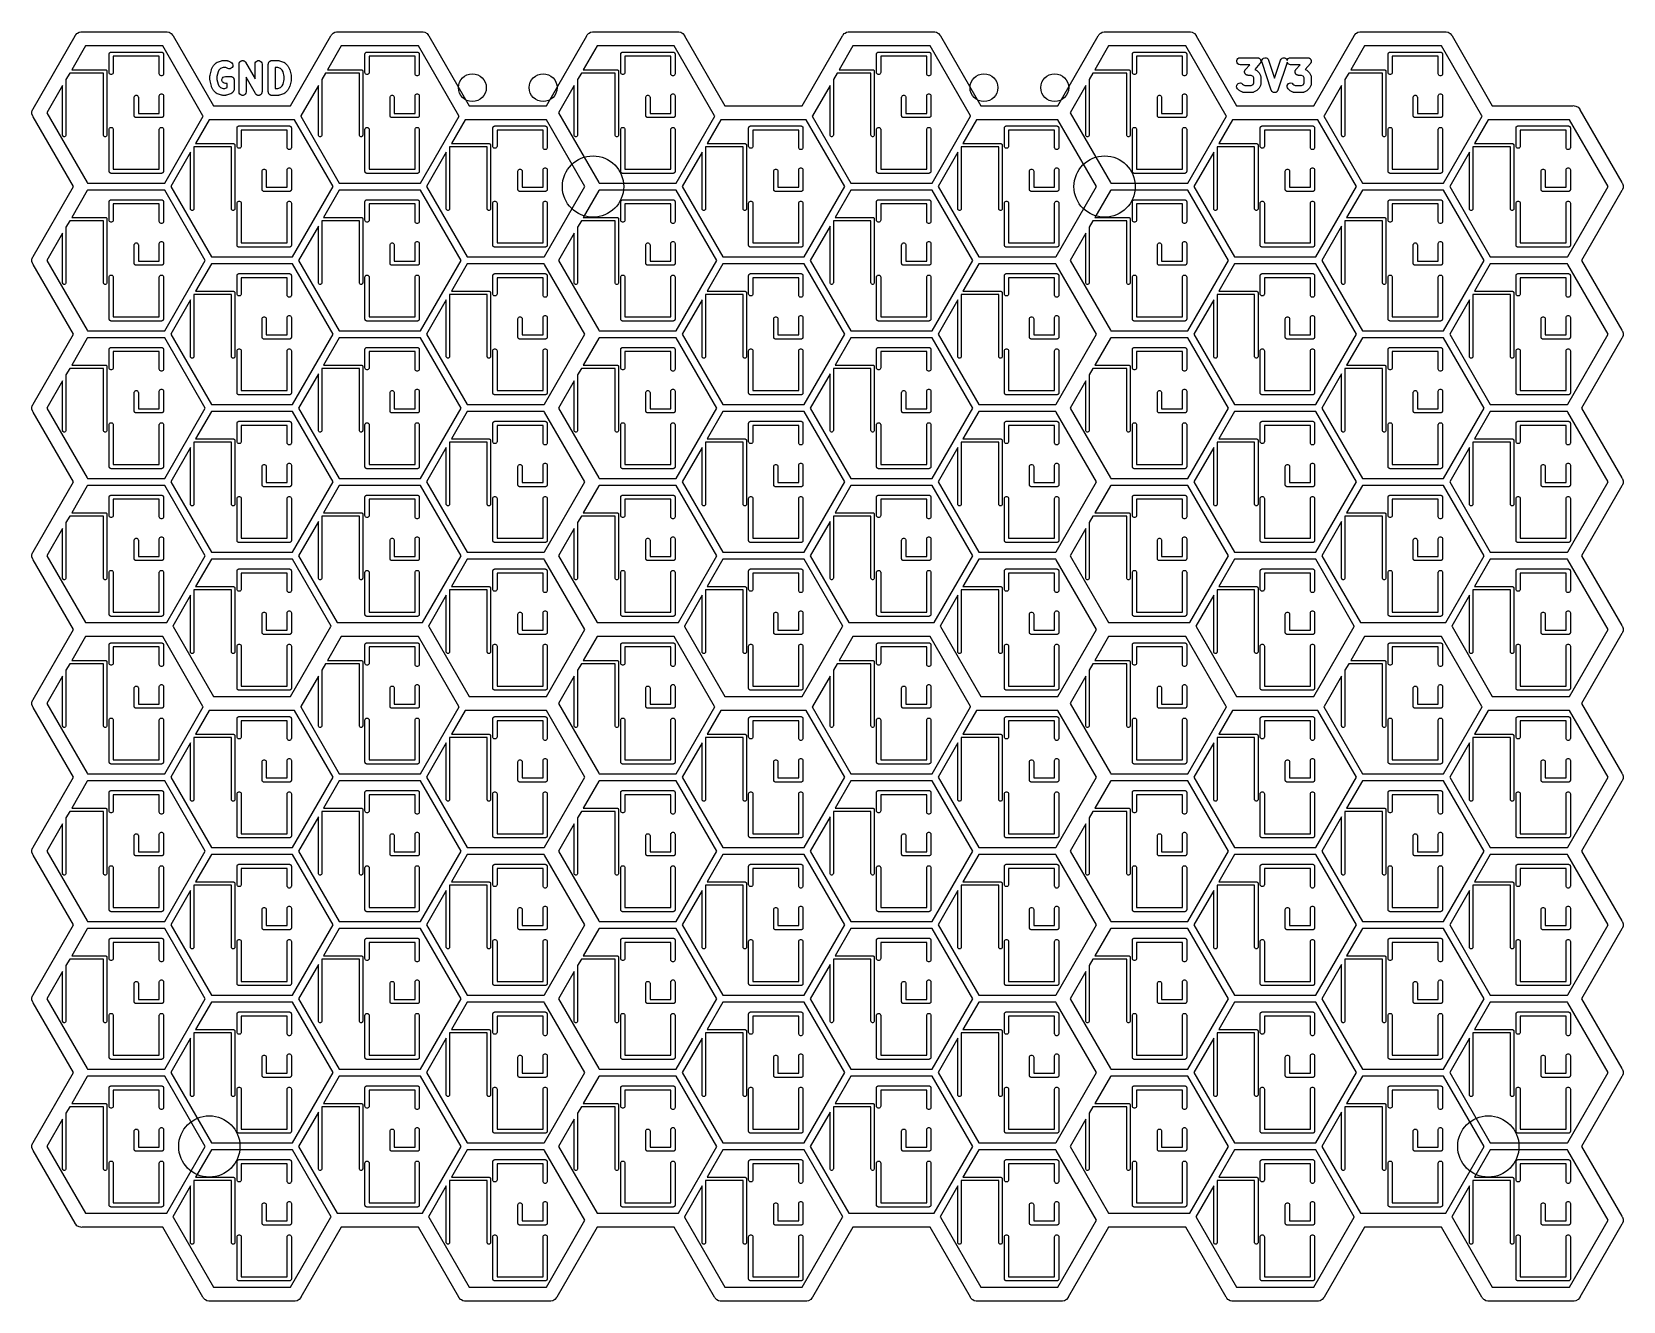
# Model space of a CAD drawing. Extents: x -0.7 to 56.4, y -0.3 to 45.3.
import ezdxf

# ---------------------------------------------------------------- set-up
doc = ezdxf.new("R2010")
doc.units = 0
doc.header["$MEASUREMENT"] = 0
doc.layers.add('BLACK', color=7, linetype='CONTINUOUS')

msp = doc.modelspace()

# ---------------------------------------------------------------- linework, layer by layer
at = {"layer": 'BLACK', "linetype": 'CONTINUOUS'}
for p, q in [((-0.70557, 42.5439), (0.80254, 45.1561)), ((0.80254, 45.1561), (0.81013, 45.1769)), ((0.81013, 45.1769), (0.82441, 45.1939)), ((0.82441, 45.1939), (0.8668, 45.2445)), ((0.8668, 45.2445), (0.88884, 45.2572)), ((0.88884, 45.2572), (0.94315, 45.2885)), ((0.94315, 45.2885), (1.00811, 45.3)), ((1.00811, 45.3), (1.02998, 45.3039)), ((1.00811, 45.3), (1.00811, 45.3)), ((1.02998, 45.3039), (1.05184, 45.3)), ((1.05184, 45.3), (4.06807, 45.3)), ((4.06807, 45.3), (4.08993, 45.3039)), ((4.08993, 45.3039), (4.1118, 45.3)), ((4.1118, 45.3), (4.1118, 45.3)), ((4.1118, 45.3), (4.17676, 45.2885)), ((4.17676, 45.2885), (4.25311, 45.2445)), ((4.25311, 45.2445), (4.30978, 45.1769)), ((4.30978, 45.1769), (4.31738, 45.1561)), ((4.31738, 45.1561), (5.76425, 42.65)), ((8.53553, 42.65), (9.98241, 45.1561)), ((9.98241, 45.1561), (9.99, 45.1769)), ((9.99, 45.1769), (10.0043, 45.1939)), ((10.0043, 45.1939), (10.0467, 45.2445)), ((10.0467, 45.2445), (10.0687, 45.2572)), ((10.0687, 45.2572), (10.123, 45.2885)), ((10.123, 45.2885), (10.188, 45.3)), ((10.188, 45.3), (10.2098, 45.3039)), ((10.188, 45.3), (10.188, 45.3)), ((10.2098, 45.3039), (10.2317, 45.3)), ((10.2317, 45.3), (13.2479, 45.3)), ((13.2479, 45.3), (13.2698, 45.3039)), ((13.2698, 45.3039), (13.2917, 45.3)), ((13.2917, 45.3), (13.2917, 45.3)), ((13.2917, 45.3), (13.3566, 45.2885)), ((13.3566, 45.2885), (13.433, 45.2445)), ((13.433, 45.2445), (13.4896, 45.1769)), ((13.4896, 45.1769), (13.4972, 45.1561)), ((13.4972, 45.1561), (14.9441, 42.65)), ((17.7154, 42.65), (19.1623, 45.1561)), ((19.1623, 45.1561), (19.1699, 45.1769)), ((19.1699, 45.1769), (19.1841, 45.1939)), ((19.1841, 45.1939), (19.2265, 45.2445)), ((19.2265, 45.2445), (19.2486, 45.2572)), ((19.2486, 45.2572), (19.3029, 45.2885)), ((19.3029, 45.2885), (19.3678, 45.3)), ((19.3678, 45.3), (19.3679, 45.3)), ((19.3679, 45.3), (19.3897, 45.3039)), ((19.3897, 45.3039), (19.4116, 45.3)), ((19.4116, 45.3), (22.4278, 45.3)), ((22.4278, 45.3), (22.4497, 45.3039)), ((22.4497, 45.3039), (22.4715, 45.3)), ((22.4715, 45.3), (22.4715, 45.3)), ((22.4715, 45.3), (22.5365, 45.2885)), ((22.5365, 45.2885), (22.6128, 45.2445)), ((22.6128, 45.2445), (22.6695, 45.1769)), ((22.6695, 45.1769), (22.6771, 45.1561)), ((22.6771, 45.1561), (24.124, 42.65)), ((26.8953, 42.65), (28.3421, 45.1561)), ((28.3421, 45.1561), (28.3497, 45.1769)), ((28.3497, 45.1769), (28.364, 45.1939)), ((28.364, 45.1939), (28.4064, 45.2445)), ((28.4064, 45.2445), (28.4344, 45.2606)), ((28.4344, 45.2606), (28.4828, 45.2885)), ((28.4828, 45.2885), (28.5477, 45.3)), ((28.5477, 45.3), (28.5696, 45.3039)), ((28.5477, 45.3), (28.5477, 45.3)), ((28.5696, 45.3039), (28.5915, 45.3)), ((28.5915, 45.3), (31.6077, 45.3)), ((31.6077, 45.3), (31.6295, 45.3039)), ((31.6295, 45.3039), (31.6514, 45.3)), ((31.6514, 45.3), (31.6514, 45.3)), ((31.6514, 45.3), (31.7164, 45.2885)), ((31.7164, 45.2885), (31.7927, 45.2445)), ((31.7927, 45.2445), (31.8494, 45.1769)), ((31.8494, 45.1769), (31.857, 45.1561)), ((31.857, 45.1561), (33.3039, 42.65)), ((36.0751, 42.65), (37.522, 45.1561)), ((37.522, 45.1561), (37.5296, 45.1769)), ((37.5296, 45.1769), (37.5439, 45.1939)), ((37.5439, 45.1939), (37.5863, 45.2445)), ((37.5863, 45.2445), (37.6083, 45.2572)), ((37.6083, 45.2572), (37.6626, 45.2885)), ((37.6626, 45.2885), (37.7276, 45.3)), ((37.7276, 45.3), (37.7495, 45.3039)), ((37.7276, 45.3), (37.7276, 45.3)), ((37.7495, 45.3039), (37.7713, 45.3)), ((37.7713, 45.3), (40.7875, 45.3)), ((40.7875, 45.3), (40.8094, 45.3039)), ((40.8094, 45.3039), (40.8313, 45.3)), ((40.8313, 45.3), (40.8313, 45.3)), ((40.8313, 45.3), (40.8962, 45.2885)), ((40.8962, 45.2885), (40.9726, 45.2445)), ((40.9726, 45.2445), (41.0293, 45.1769)), ((41.0293, 45.1769), (41.0369, 45.1561)), ((41.0369, 45.1561), (42.4837, 42.65)), ((45.255, 42.65), (46.7019, 45.1561)), ((46.7019, 45.1561), (46.7095, 45.1769)), ((46.7095, 45.1769), (46.7238, 45.1939)), ((46.7238, 45.1939), (46.7661, 45.2445)), ((46.7661, 45.2445), (46.7882, 45.2572)), ((46.7882, 45.2572), (46.8425, 45.2885)), ((46.8425, 45.2885), (46.9075, 45.3)), ((46.9075, 45.3), (46.9293, 45.3039)), ((46.9075, 45.3), (46.9075, 45.3)), ((46.9293, 45.3039), (46.9512, 45.3)), ((46.9512, 45.3), (49.9674, 45.3)), ((49.9674, 45.3), (49.9893, 45.3039)), ((49.9893, 45.3039), (50.0111, 45.3)), ((50.0111, 45.3), (50.0112, 45.3)), ((50.0112, 45.3), (50.0761, 45.2885)), ((50.0761, 45.2885), (50.1525, 45.2445)), ((50.1525, 45.2445), (50.2091, 45.1769)), ((50.2091, 45.1769), (50.2167, 45.1561)), ((50.2167, 45.1561), (51.6636, 42.65)), ((1.17431, 44.8), (0.68068, 43.945)), ((3.9456, 44.8), (1.17431, 44.8)), ((2.03833, 44.5432), (2.04166, 44.549)), ((2.04166, 44.549), (2.04676, 44.5532)), ((2.04676, 44.5532), (2.05105, 44.5583)), ((2.05105, 44.5583), (2.05682, 44.5617)), ((2.05682, 44.5617), (2.06192, 44.566)), ((2.06192, 44.566), (2.06818, 44.5682)), ((2.06818, 44.5682), (2.07395, 44.5716)), ((2.07395, 44.5716), (2.08052, 44.5727)), ((2.08052, 44.5727), (2.08678, 44.575)), ((2.08678, 44.575), (2.09344, 44.575)), ((2.09344, 44.575), (2.09344, 44.575)), ((2.09344, 44.575), (3.90656, 44.575)), ((3.90656, 44.575), (3.91322, 44.575)), ((3.90656, 44.575), (3.90656, 44.575)), ((3.91322, 44.575), (3.91948, 44.5727)), ((3.91948, 44.5727), (3.92605, 44.5716)), ((3.92605, 44.5716), (3.93182, 44.5682)), ((3.93182, 44.5682), (3.93808, 44.566)), ((3.93808, 44.566), (3.94318, 44.5617)), ((3.94318, 44.5617), (3.94895, 44.5583)), ((5.39247, 42.2939), (3.9456, 44.8)), ((3.94895, 44.5583), (3.95323, 44.5532)), ((3.95323, 44.5532), (3.95834, 44.549)), ((3.95834, 44.549), (3.96167, 44.5432)), ((10.3542, 44.8), (9.86055, 43.945)), ((13.1255, 44.8), (10.3542, 44.8)), ((11.2182, 44.5432), (11.2215, 44.549)), ((11.2215, 44.549), (11.2266, 44.5532)), ((11.2266, 44.5532), (11.2309, 44.5583)), ((11.2309, 44.5583), (11.2367, 44.5617)), ((11.2367, 44.5617), (11.2418, 44.566)), ((11.2418, 44.566), (11.2481, 44.5682)), ((11.2481, 44.5682), (11.2538, 44.5716)), ((11.2538, 44.5716), (11.2604, 44.5727)), ((11.2604, 44.5727), (11.2666, 44.575)), ((11.2666, 44.575), (11.2733, 44.575)), ((11.2733, 44.575), (11.2733, 44.575)), ((11.2733, 44.575), (13.0864, 44.575)), ((13.0864, 44.575), (13.0931, 44.575)), ((13.0864, 44.575), (13.0864, 44.575)), ((13.0931, 44.575), (13.0994, 44.5727)), ((13.0994, 44.5727), (13.1059, 44.5716)), ((13.1059, 44.5716), (13.1117, 44.5682)), ((13.1117, 44.5682), (13.1179, 44.566)), ((13.1179, 44.566), (13.123, 44.5617)), ((13.123, 44.5617), (13.1288, 44.5583)), ((14.5723, 42.2939), (13.1255, 44.8)), ((13.1288, 44.5583), (13.1331, 44.5532)), ((13.1331, 44.5532), (13.1382, 44.549)), ((13.1382, 44.549), (13.1415, 44.5432)), ((19.5341, 44.8), (19.0404, 43.945)), ((22.3053, 44.8), (19.5341, 44.8)), ((20.3981, 44.5432), (20.4014, 44.549)), ((20.4014, 44.549), (20.4065, 44.5532)), ((20.4065, 44.5532), (20.4108, 44.5583)), ((20.4108, 44.5583), (20.4166, 44.5617)), ((20.4166, 44.5617), (20.4217, 44.566)), ((20.4217, 44.566), (20.4279, 44.5682)), ((20.4279, 44.5682), (20.4337, 44.5716)), ((20.4337, 44.5716), (20.4403, 44.5727)), ((20.4403, 44.5727), (20.4465, 44.575)), ((20.4465, 44.575), (20.4532, 44.575)), ((20.4532, 44.575), (20.4532, 44.575)), ((20.4532, 44.575), (22.2663, 44.575)), ((22.2663, 44.575), (22.273, 44.575)), ((22.2663, 44.575), (22.2663, 44.575)), ((22.273, 44.575), (22.2792, 44.5727)), ((22.2792, 44.5727), (22.2858, 44.5716)), ((22.2858, 44.5716), (22.2916, 44.5682)), ((22.2916, 44.5682), (22.2978, 44.566)), ((22.2978, 44.566), (22.3029, 44.5617)), ((22.3029, 44.5617), (22.3087, 44.5583)), ((23.7522, 42.2939), (22.3053, 44.8)), ((22.3087, 44.5583), (22.313, 44.5532)), ((22.313, 44.5532), (22.3181, 44.549)), ((22.3181, 44.549), (22.3214, 44.5432)), ((28.7139, 44.8), (28.2203, 43.945)), ((31.4852, 44.8), (28.7139, 44.8)), ((29.5779, 44.5432), (29.5813, 44.549)), ((29.5813, 44.549), (29.5864, 44.5532)), ((29.5864, 44.5532), (29.5907, 44.5583)), ((29.5907, 44.5583), (29.5964, 44.5617)), ((29.5964, 44.5617), (29.6015, 44.566)), ((29.6015, 44.566), (29.6078, 44.5682)), ((29.6078, 44.5682), (29.6136, 44.5716)), ((29.6136, 44.5716), (29.6201, 44.5727)), ((29.6201, 44.5727), (29.6264, 44.575)), ((29.6264, 44.575), (29.633, 44.575)), ((29.633, 44.575), (29.6331, 44.575)), ((29.6331, 44.575), (31.4462, 44.575)), ((31.4462, 44.575), (31.4528, 44.575)), ((31.4462, 44.575), (31.4462, 44.575)), ((31.4528, 44.575), (31.4591, 44.5727)), ((31.4591, 44.5727), (31.4657, 44.5716)), ((31.4657, 44.5716), (31.4714, 44.5682)), ((31.4714, 44.5682), (31.4777, 44.566)), ((31.4777, 44.566), (31.4828, 44.5617)), ((31.4828, 44.5617), (31.4886, 44.5583)), ((32.9321, 42.2939), (31.4852, 44.8)), ((31.4886, 44.5583), (31.4928, 44.5532)), ((31.4928, 44.5532), (31.4979, 44.549)), ((31.4979, 44.549), (31.5013, 44.5432)), ((37.8938, 44.8), (37.4002, 43.945)), ((40.6651, 44.8), (37.8938, 44.8)), ((38.7578, 44.5432), (38.7611, 44.549)), ((38.7611, 44.549), (38.7662, 44.5532)), ((38.7662, 44.5532), (38.7705, 44.5583)), ((38.7705, 44.5583), (38.7763, 44.5617)), ((38.7763, 44.5617), (38.7814, 44.566)), ((38.7814, 44.566), (38.7877, 44.5682)), ((38.7877, 44.5682), (38.7934, 44.5716)), ((38.7934, 44.5716), (38.8, 44.5727)), ((38.8, 44.5727), (38.8063, 44.575)), ((38.8063, 44.575), (38.8129, 44.575)), ((38.8129, 44.575), (38.8129, 44.575)), ((38.8129, 44.575), (40.626, 44.575)), ((40.626, 44.575), (40.6327, 44.575)), ((40.626, 44.575), (40.626, 44.575)), ((40.6327, 44.575), (40.639, 44.5727)), ((40.639, 44.5727), (40.6455, 44.5716)), ((40.6455, 44.5716), (40.6513, 44.5682)), ((40.6513, 44.5682), (40.6576, 44.566)), ((40.6576, 44.566), (40.6627, 44.5617)), ((40.6627, 44.5617), (40.6684, 44.5583)), ((42.1119, 42.2939), (40.6651, 44.8)), ((40.6684, 44.5583), (40.6727, 44.5532)), ((40.6727, 44.5532), (40.6778, 44.549)), ((40.6778, 44.549), (40.6811, 44.5432)), ((47.0737, 44.8), (46.58, 43.945)), ((49.8449, 44.8), (47.0737, 44.8)), ((47.9377, 44.5432), (47.941, 44.549)), ((47.941, 44.549), (47.9461, 44.5532)), ((47.9461, 44.5532), (47.9504, 44.5583)), ((47.9504, 44.5583), (47.9562, 44.5617)), ((47.9562, 44.5617), (47.9613, 44.566)), ((47.9613, 44.566), (47.9675, 44.5682)), ((47.9675, 44.5682), (47.9733, 44.5716)), ((47.9733, 44.5716), (47.9799, 44.5727)), ((47.9799, 44.5727), (47.9861, 44.575)), ((47.9861, 44.575), (47.9928, 44.575)), ((47.9928, 44.575), (47.9928, 44.575)), ((47.9928, 44.575), (49.8059, 44.575)), ((49.8059, 44.575), (49.8126, 44.575)), ((49.8059, 44.575), (49.8059, 44.575)), ((49.8126, 44.575), (49.8188, 44.5727)), ((49.8188, 44.5727), (49.8254, 44.5716)), ((49.8254, 44.5716), (49.8312, 44.5682)), ((49.8312, 44.5682), (49.8374, 44.566)), ((49.8374, 44.566), (49.8425, 44.5617)), ((49.8425, 44.5617), (49.8483, 44.5583)), ((51.2918, 42.2939), (49.8449, 44.8)), ((49.8483, 44.5583), (49.8526, 44.5532)), ((49.8526, 44.5532), (49.8577, 44.549)), ((49.8577, 44.549), (49.861, 44.5432)), ((2.025, 44.5132), (2.02728, 44.5195)), ((2.025, 44.5066), (2.025, 44.5132)), ((2.025, 43.8434), (2.025, 44.5066)), ((2.025, 44.5066), (2.025, 44.5066)), ((2.02728, 44.5195), (2.02844, 44.526)), ((2.02844, 44.526), (2.03177, 44.5318)), ((2.03177, 44.5318), (2.03405, 44.5381)), ((2.03405, 44.5381), (2.03833, 44.5432)), ((3.825, 44.425), (2.175, 44.425)), ((2.175, 44.425), (2.175, 43.8434)), ((3.825, 43.7934), (3.825, 44.425)), ((3.96167, 44.5432), (3.96595, 44.5381)), ((3.96595, 44.5381), (3.96823, 44.5318)), ((3.96823, 44.5318), (3.97156, 44.526)), ((3.97156, 44.526), (3.97272, 44.5195)), ((3.97272, 44.5195), (3.975, 44.5132)), ((3.975, 44.5132), (3.975, 44.5066)), ((3.975, 44.5066), (3.975, 44.5066)), ((3.975, 44.5066), (3.975, 43.7934)), ((5.70248, 43.9654), (5.7501, 44.0607)), ((5.7501, 44.0607), (5.76204, 44.0768)), ((5.76204, 44.0768), (5.77352, 44.0932)), ((5.77352, 44.0932), (5.86875, 44.1884)), ((5.86875, 44.1884), (5.87465, 44.1925)), ((5.87465, 44.1925), (5.87944, 44.1979)), ((5.87944, 44.1979), (5.89232, 44.2049)), ((5.89232, 44.2049), (5.90431, 44.2133)), ((5.90431, 44.2133), (5.91128, 44.2152)), ((5.91128, 44.2152), (5.91761, 44.2186)), ((5.91761, 44.2186), (6.06047, 44.2662)), ((6.02466, 43.9907), (5.96464, 43.9307)), ((6.12028, 44.0226), (6.02466, 43.9907)), ((6.06047, 44.2662), (6.08027, 44.2691)), ((6.08027, 44.2691), (6.1, 44.2726)), ((6.1, 44.2726), (6.24286, 44.2726)), ((6.21335, 44.0226), (6.12028, 44.0226)), ((6.28219, 43.9882), (6.21335, 44.0226)), ((6.24286, 44.2726), (6.24995, 44.2714)), ((6.24995, 44.2714), (6.25715, 44.2718)), ((6.25715, 44.2718), (6.27119, 44.2676)), ((6.27119, 44.2676), (6.28561, 44.2651)), ((6.3238, 43.9758), (6.28219, 43.9882)), ((6.28561, 44.2651), (6.29185, 44.2615)), ((6.29185, 44.2615), (6.29876, 44.2594)), ((6.29876, 44.2594), (6.394, 44.2118)), ((6.36714, 43.9784), (6.3238, 43.9758)), ((6.40697, 43.9957), (6.36714, 43.9784)), ((6.394, 44.2118), (6.42887, 44.1859)), ((6.43849, 44.0255), (6.40697, 43.9957)), ((6.42887, 44.1859), (6.45278, 44.1497)), ((6.45791, 44.0644), (6.43849, 44.0255)), ((6.45278, 44.1497), (6.46287, 44.1075)), ((6.46287, 44.1075), (6.45791, 44.0644)), ((6.68928, 44.1476), (6.69123, 44.1587)), ((6.68928, 43.1476), (6.68928, 44.1476)), ((6.69123, 44.1587), (6.69128, 44.1699)), ((6.69128, 44.1699), (6.69497, 44.1799)), ((6.69497, 44.1799), (6.69682, 44.1904)), ((6.69682, 44.1904), (6.70243, 44.2001)), ((6.70243, 44.2001), (6.70631, 44.2106)), ((6.70631, 44.2106), (6.7132, 44.2187)), ((6.7132, 44.2187), (6.71853, 44.228)), ((6.71853, 44.228), (6.72712, 44.2352)), ((6.72712, 44.2352), (6.73436, 44.2437)), ((6.73436, 44.2437), (6.74362, 44.249)), ((6.74362, 44.249), (6.75178, 44.2559)), ((6.75178, 44.2559), (6.76232, 44.2597)), ((6.76232, 44.2597), (6.77206, 44.2653)), ((6.77206, 44.2653), (6.78256, 44.2671)), ((6.78256, 44.2671), (6.79258, 44.2707)), ((6.79258, 44.2707), (6.80379, 44.2707)), ((6.80379, 44.2707), (6.81484, 44.2726)), ((6.81484, 44.2726), (6.82533, 44.2707)), ((6.82533, 44.2707), (6.83599, 44.2707)), ((6.83599, 44.2707), (6.84653, 44.2669)), ((6.84653, 44.2669), (6.85756, 44.2649)), ((6.85756, 44.2649), (6.86677, 44.2595)), ((6.86677, 44.2595), (6.87678, 44.2559)), ((6.87678, 44.2559), (6.88537, 44.2487)), ((6.88537, 44.2487), (6.89506, 44.243)), ((6.89506, 44.243), (6.90187, 44.2348)), ((6.90187, 44.2348), (6.91004, 44.228)), ((6.91004, 44.228), (6.91565, 44.2183)), ((6.91565, 44.2183), (6.92281, 44.2096)), ((6.92281, 44.2096), (7.26071, 43.6183)), ((7.26071, 44.1476), (7.26825, 44.1904)), ((7.26071, 43.6183), (7.26071, 44.1476)), ((7.26825, 44.1904), (7.28996, 44.228)), ((7.28996, 44.228), (7.32321, 44.2559)), ((7.32321, 44.2559), (7.36401, 44.2707)), ((7.36401, 44.2707), (7.40742, 44.2707)), ((7.40742, 44.2707), (7.44821, 44.2559)), ((7.44821, 44.2559), (7.48147, 44.228)), ((7.48147, 44.228), (7.50318, 44.1904)), ((7.50318, 44.1904), (7.51071, 44.1476)), ((7.51071, 44.1476), (7.51071, 43.1476)), ((7.7369, 44.1476), (7.7388, 44.1584)), ((7.7369, 43.1476), (7.7369, 44.1476)), ((7.7388, 44.1693), (7.74254, 44.1796)), ((7.7388, 44.1584), (7.7388, 44.1693)), ((7.74254, 44.1796), (7.74444, 44.1904)), ((7.74444, 44.1904), (7.74991, 44.1998)), ((7.74991, 44.1998), (7.75365, 44.2101)), ((7.75365, 44.2101), (7.76068, 44.2185)), ((7.76068, 44.2185), (7.76615, 44.228)), ((7.76615, 44.228), (7.77453, 44.235)), ((7.77453, 44.235), (7.78156, 44.2434)), ((7.78156, 44.2434), (7.79103, 44.2488)), ((7.79103, 44.2488), (7.7994, 44.2559)), ((7.7994, 44.2559), (7.80968, 44.2596)), ((7.80968, 44.2596), (7.81915, 44.2651)), ((7.81915, 44.2651), (7.82992, 44.267)), ((7.82992, 44.267), (7.8402, 44.2707)), ((7.8402, 44.2707), (7.85113, 44.2707)), ((7.85113, 44.2707), (7.8619, 44.2726)), ((7.8619, 44.2726), (8.1, 44.2726)), ((7.9869, 44.0226), (7.9869, 43.2726)), ((8.07972, 44.0226), (7.9869, 44.0226)), ((8.17534, 43.9907), (8.07972, 44.0226)), ((8.1, 44.2726), (8.11972, 44.2691)), ((8.11972, 44.2691), (8.13953, 44.2662)), ((8.13953, 44.2662), (8.28239, 44.2186)), ((8.23536, 43.9307), (8.17534, 43.9907)), ((8.28239, 44.2186), (8.28872, 44.2152)), ((8.28872, 44.2152), (8.29568, 44.2133)), ((8.29568, 44.2133), (8.30768, 44.2049)), ((8.30768, 44.2049), (8.32056, 44.1979)), ((8.32056, 44.1979), (8.32535, 44.1925)), ((8.32535, 44.1925), (8.33124, 44.1884)), ((8.33124, 44.1884), (8.42648, 44.0932)), ((8.42648, 44.0932), (8.43797, 44.0767)), ((8.43797, 44.0767), (8.4499, 44.0607)), ((8.4499, 44.0607), (8.49752, 43.9654)), ((11.2049, 44.5132), (11.2071, 44.5195)), ((11.2049, 44.5066), (11.2049, 44.5132)), ((11.2049, 43.8434), (11.2049, 44.5066)), ((11.2049, 44.5066), (11.2049, 44.5066)), ((11.2071, 44.5195), (11.2083, 44.526)), ((11.2083, 44.526), (11.2116, 44.5318)), ((11.2116, 44.5318), (11.2139, 44.5381)), ((11.2139, 44.5381), (11.2182, 44.5432)), ((13.0049, 44.425), (11.3549, 44.425)), ((11.3549, 44.425), (11.3549, 43.8434)), ((13.0049, 43.7934), (13.0049, 44.425)), ((13.1415, 44.5432), (13.1458, 44.5381)), ((13.1458, 44.5381), (13.1481, 44.5318)), ((13.1481, 44.5318), (13.1514, 44.526)), ((13.1514, 44.526), (13.1526, 44.5195)), ((13.1526, 44.5195), (13.1549, 44.5132)), ((13.1549, 44.5132), (13.1549, 44.5066)), ((13.1549, 44.5066), (13.1549, 44.5066)), ((13.1549, 44.5066), (13.1549, 43.7934)), ((20.3847, 44.5132), (20.387, 44.5195)), ((20.3847, 44.5066), (20.3847, 44.5132)), ((20.3847, 43.8434), (20.3847, 44.5066)), ((20.3847, 44.5066), (20.3847, 44.5066)), ((20.387, 44.5195), (20.3882, 44.526)), ((20.3882, 44.526), (20.3915, 44.5318)), ((20.3915, 44.5318), (20.3938, 44.5381)), ((20.3938, 44.5381), (20.3981, 44.5432)), ((22.1847, 44.425), (20.5347, 44.425)), ((20.5347, 44.425), (20.5347, 43.8434)), ((22.1847, 43.7934), (22.1847, 44.425)), ((22.3214, 44.5432), (22.3257, 44.5381)), ((22.3257, 44.5381), (22.328, 44.5318)), ((22.328, 44.5318), (22.3313, 44.526)), ((22.3313, 44.526), (22.3325, 44.5195)), ((22.3325, 44.5195), (22.3347, 44.5132)), ((22.3347, 44.5132), (22.3347, 44.5066)), ((22.3347, 44.5066), (22.3347, 44.5066)), ((22.3347, 44.5066), (22.3347, 43.7934)), ((29.5646, 44.5132), (29.5669, 44.5195)), ((29.5646, 44.5066), (29.5646, 44.5132)), ((29.5646, 43.8434), (29.5646, 44.5066)), ((29.5646, 44.5066), (29.5646, 44.5066)), ((29.5669, 44.5195), (29.568, 44.526)), ((29.568, 44.526), (29.5714, 44.5318)), ((29.5714, 44.5318), (29.5737, 44.5381)), ((29.5737, 44.5381), (29.5779, 44.5432)), ((31.3646, 44.425), (29.7146, 44.425)), ((29.7146, 44.425), (29.7146, 43.8434)), ((31.3646, 43.7934), (31.3646, 44.425)), ((31.5013, 44.5432), (31.5056, 44.5381)), ((31.5056, 44.5381), (31.5078, 44.5318)), ((31.5078, 44.5318), (31.5112, 44.526)), ((31.5112, 44.526), (31.5123, 44.5195)), ((31.5123, 44.5195), (31.5146, 44.5132)), ((31.5146, 44.5132), (31.5146, 44.5066)), ((31.5146, 44.5066), (31.5146, 44.5066)), ((31.5146, 44.5066), (31.5146, 43.7934)), ((38.7445, 44.5132), (38.7468, 44.5195)), ((38.7445, 44.5066), (38.7445, 44.5132)), ((38.7445, 43.8434), (38.7445, 44.5066)), ((38.7445, 44.5066), (38.7445, 44.5066)), ((38.7468, 44.5195), (38.7479, 44.526)), ((38.7479, 44.526), (38.7512, 44.5318)), ((38.7512, 44.5318), (38.7535, 44.5381)), ((38.7535, 44.5381), (38.7578, 44.5432)), ((40.5445, 44.425), (38.8945, 44.425)), ((38.8945, 44.425), (38.8945, 43.8434)), ((40.5445, 43.7934), (40.5445, 44.425)), ((40.6811, 44.5432), (40.6854, 44.5381)), ((40.6854, 44.5381), (40.6877, 44.5318)), ((40.6877, 44.5318), (40.691, 44.526)), ((40.691, 44.526), (40.6922, 44.5195)), ((40.6922, 44.5195), (40.6945, 44.5132)), ((40.6945, 44.5132), (40.6945, 44.5066)), ((40.6945, 44.5066), (40.6945, 44.5066)), ((40.6945, 44.5066), (40.6945, 43.7934)), ((42.4888, 44.2693), (42.5037, 44.3101)), ((42.4888, 44.2259), (42.4888, 44.2693)), ((42.5037, 44.1851), (42.4888, 44.2259)), ((42.5037, 44.3101), (42.5316, 44.3434)), ((42.5316, 44.1519), (42.5037, 44.1851)), ((42.5316, 44.3434), (42.5692, 44.3651)), ((42.5692, 44.1302), (42.5316, 44.1519)), ((42.5692, 44.3651), (42.6119, 44.3726)), ((42.6119, 44.1226), (42.5692, 44.1302)), ((42.6119, 44.3726), (43.231, 44.3726)), ((42.9555, 44.1226), (42.6119, 44.1226)), ((42.8035, 43.949), (42.9555, 44.1226)), ((43.325, 44.1653), (43.1417, 43.9558)), ((43.231, 44.3726), (43.243, 44.3705)), ((43.243, 44.3705), (43.2552, 44.3702)), ((43.2552, 44.3702), (43.2642, 44.3668)), ((43.2642, 44.3668), (43.2737, 44.3651)), ((43.2737, 44.3651), (43.2843, 44.359)), ((43.2843, 44.359), (43.2957, 44.3546)), ((43.2957, 44.3546), (43.3029, 44.3482)), ((43.3029, 44.3482), (43.3113, 44.3434)), ((43.3113, 44.3434), (43.3192, 44.334)), ((43.3192, 44.334), (43.3284, 44.326)), ((43.3314, 44.1758), (43.325, 44.1653)), ((43.3284, 44.326), (43.333, 44.3175)), ((43.3392, 44.1851), (43.3314, 44.1758)), ((43.333, 44.3175), (43.3392, 44.3101)), ((43.3392, 44.3101), (43.3434, 44.2986)), ((43.3425, 44.1942), (43.3392, 44.1851)), ((43.3475, 44.2024), (43.3425, 44.1942)), ((43.3434, 44.2986), (43.3493, 44.2879)), ((43.3499, 44.2144), (43.3475, 44.2024)), ((43.3493, 44.2879), (43.3508, 44.2784)), ((43.3541, 44.2259), (43.3499, 44.2144)), ((43.3508, 44.2784), (43.3541, 44.2693)), ((43.3541, 44.2693), (43.3541, 44.2571)), ((43.3541, 44.2571), (43.3559, 44.245)), ((43.3559, 44.245), (43.3541, 44.2356)), ((43.3541, 44.2356), (43.3541, 44.2259)), ((43.3917, 44.251), (43.4004, 44.2936)), ((43.3981, 44.2081), (43.3917, 44.251)), ((43.7314, 43.2081), (43.3981, 44.2081)), ((43.4004, 44.2936), (43.4231, 44.3306)), ((43.4231, 44.3306), (43.4571, 44.3575)), ((43.4571, 44.3575), (43.4983, 44.3713)), ((43.4983, 44.3713), (43.5417, 44.3701)), ((43.5417, 44.3701), (43.5821, 44.3541)), ((43.5821, 44.3541), (43.6146, 44.3253)), ((43.6146, 44.3253), (43.6353, 44.2871)), ((43.6353, 44.2871), (43.85, 43.6429)), ((43.85, 43.6429), (44.0647, 44.2871)), ((44.3019, 44.2081), (43.9686, 43.2081)), ((44.0647, 44.2871), (44.0854, 44.3253)), ((44.0854, 44.3253), (44.1179, 44.3541)), ((44.1179, 44.3541), (44.1583, 44.3701)), ((44.1583, 44.3701), (44.2017, 44.3713)), ((44.2017, 44.3713), (44.2429, 44.3575)), ((44.2429, 44.3575), (44.2769, 44.3306)), ((44.2769, 44.3306), (44.2996, 44.2936)), ((44.2996, 44.2936), (44.3023, 44.2803)), ((44.3028, 44.2137), (44.3019, 44.2081)), ((44.3023, 44.2803), (44.3132, 44.3101)), ((44.3132, 44.1851), (44.3028, 44.2137)), ((44.3132, 44.3101), (44.3411, 44.3434)), ((44.3411, 44.1519), (44.3132, 44.1851)), ((44.3411, 44.3434), (44.3787, 44.3651)), ((44.3787, 44.1302), (44.3411, 44.1519)), ((44.3787, 44.3651), (44.4214, 44.3726)), ((44.4214, 44.1226), (44.3787, 44.1302)), ((44.4214, 44.3726), (45.0405, 44.3726)), ((44.765, 44.1226), (44.4214, 44.1226)), ((44.6131, 43.949), (44.765, 44.1226)), ((45.1345, 44.1653), (44.9512, 43.9558)), ((45.0405, 44.3726), (45.0525, 44.3705)), ((45.0525, 44.3705), (45.0647, 44.3702)), ((45.0647, 44.3702), (45.0737, 44.3668)), ((45.0737, 44.3668), (45.0832, 44.3651)), ((45.0832, 44.3651), (45.0938, 44.359)), ((45.0938, 44.359), (45.1052, 44.3546)), ((45.1052, 44.3546), (45.1125, 44.3482)), ((45.1125, 44.3482), (45.1208, 44.3434)), ((45.1208, 44.3434), (45.1287, 44.334)), ((45.1287, 44.334), (45.1379, 44.326)), ((45.1409, 44.1758), (45.1345, 44.1653)), ((45.1379, 44.326), (45.1425, 44.3175)), ((45.1487, 44.1851), (45.1409, 44.1758)), ((45.1425, 44.3175), (45.1487, 44.3101)), ((45.1487, 44.3101), (45.1529, 44.2986)), ((45.152, 44.1942), (45.1487, 44.1851)), ((45.157, 44.2024), (45.152, 44.1942)), ((45.1529, 44.2986), (45.1588, 44.2879)), ((45.1594, 44.2144), (45.157, 44.2024)), ((45.1588, 44.2879), (45.1603, 44.2784)), ((45.1636, 44.2259), (45.1594, 44.2144)), ((45.1603, 44.2784), (45.1636, 44.2693)), ((45.1636, 44.2693), (45.1636, 44.2571)), ((45.1636, 44.2571), (45.1654, 44.245)), ((45.1654, 44.245), (45.1636, 44.2356)), ((45.1636, 44.2356), (45.1636, 44.2259)), ((47.9243, 44.5132), (47.9266, 44.5195)), ((47.9243, 44.5066), (47.9243, 44.5132)), ((47.9243, 43.8434), (47.9243, 44.5066)), ((47.9243, 44.5066), (47.9243, 44.5066)), ((47.9266, 44.5195), (47.9278, 44.526)), ((47.9278, 44.526), (47.9311, 44.5318)), ((47.9311, 44.5318), (47.9334, 44.5381)), ((47.9334, 44.5381), (47.9377, 44.5432)), ((49.7243, 44.425), (48.0743, 44.425)), ((48.0743, 44.425), (48.0743, 43.8434)), ((49.7243, 43.7934), (49.7243, 44.425)), ((49.861, 44.5432), (49.8653, 44.5381)), ((49.8653, 44.5381), (49.8676, 44.5318)), ((49.8676, 44.5318), (49.8709, 44.526)), ((49.8709, 44.526), (49.8721, 44.5195)), ((49.8721, 44.5195), (49.8743, 44.5132)), ((49.8743, 44.5132), (49.8743, 44.5066)), ((49.8743, 44.5066), (49.8743, 44.5066)), ((49.8743, 44.5066), (49.8743, 43.7934)), ((0.6114, 43.825), (0.475, 43.5888)), ((0.475, 43.5888), (0.475, 41.5948)), ((1.825, 43.825), (0.6114, 43.825)), ((0.68068, 43.945), (1.89025, 43.945)), ((1.825, 41.5948), (1.825, 43.825)), ((1.89025, 43.945), (1.89025, 43.945)), ((1.89025, 43.945), (1.89558, 43.945)), ((1.89558, 43.945), (1.90059, 43.9432)), ((1.90059, 43.9432), (1.90584, 43.9423)), ((1.90584, 43.9423), (1.91045, 43.9396)), ((1.91045, 43.9396), (1.91546, 43.9378)), ((1.91546, 43.9378), (1.91955, 43.9343)), ((1.91955, 43.9343), (1.92416, 43.9317)), ((1.92416, 43.9317), (1.92759, 43.9276)), ((1.92759, 43.9276), (1.93167, 43.9242)), ((1.93167, 43.9242), (1.93434, 43.9195)), ((1.93434, 43.9195), (1.93776, 43.9155)), ((1.93776, 43.9155), (1.93958, 43.9105)), ((1.93958, 43.9105), (1.94225, 43.9058)), ((1.94225, 43.9058), (1.94318, 43.9006)), ((1.94318, 43.9006), (1.945, 43.8956)), ((1.945, 43.8956), (1.945, 43.8903)), ((1.945, 43.8903), (1.945, 43.8902)), ((1.945, 43.8902), (1.945, 41.5948)), ((2.02844, 43.824), (2.025, 43.8434)), ((2.04166, 43.801), (2.02844, 43.824)), ((2.06192, 43.784), (2.04166, 43.801)), ((2.08678, 43.775), (2.06192, 43.784)), ((2.11322, 43.775), (2.08678, 43.775)), ((2.13808, 43.784), (2.11322, 43.775)), ((2.15834, 43.801), (2.13808, 43.784)), ((2.17156, 43.824), (2.15834, 43.801)), ((2.175, 43.8434), (2.17156, 43.824)), ((3.82844, 43.774), (3.825, 43.7934)), ((3.84166, 43.751), (3.82844, 43.774)), ((3.86192, 43.734), (3.84166, 43.751)), ((3.88678, 43.725), (3.86192, 43.734)), ((3.91322, 43.725), (3.88678, 43.725)), ((3.93808, 43.734), (3.91322, 43.725)), ((3.95834, 43.751), (3.93808, 43.734)), ((3.97156, 43.774), (3.95834, 43.751)), ((3.975, 43.7934), (3.97156, 43.774)), ((5.64167, 43.719), (5.64432, 43.7341)), ((5.64167, 43.5762), (5.64167, 43.719)), ((5.64432, 43.5611), (5.64167, 43.5762)), ((5.64432, 43.7341), (5.6454, 43.7494)), ((5.6454, 43.5459), (5.64432, 43.5611)), ((5.6454, 43.7494), (5.69302, 43.9398)), ((5.69302, 43.3554), (5.6454, 43.5459)), ((5.69302, 43.9398), (5.69858, 43.9523)), ((5.69858, 43.9523), (5.70248, 43.9654)), ((5.93223, 43.8659), (5.89167, 43.7037)), ((5.89167, 43.7037), (5.89167, 43.5916)), ((5.89167, 43.5916), (5.93223, 43.4293)), ((5.96464, 43.9307), (5.93223, 43.8659)), ((5.93223, 43.4293), (5.96464, 43.3645)), ((6.07214, 43.5979), (6.08698, 43.6387)), ((6.07214, 43.5545), (6.07214, 43.5979)), ((6.08698, 43.5137), (6.07214, 43.5545)), ((6.08698, 43.6387), (6.11489, 43.6719)), ((6.11489, 43.4804), (6.08698, 43.5137)), ((6.11489, 43.6719), (6.15248, 43.6937)), ((6.15248, 43.4587), (6.11489, 43.4804)), ((6.15248, 43.6937), (6.19524, 43.7012)), ((6.19524, 43.4512), (6.15248, 43.4587)), ((6.19524, 43.7012), (6.38571, 43.7012)), ((6.26071, 43.4512), (6.19524, 43.4512)), ((6.26071, 43.3012), (6.26071, 43.4512)), ((6.38571, 43.7012), (6.39648, 43.6993)), ((6.39648, 43.6993), (6.40742, 43.6993)), ((6.40742, 43.6993), (6.41769, 43.6956)), ((6.41769, 43.6956), (6.42847, 43.6937)), ((6.42847, 43.6937), (6.43794, 43.6882)), ((6.43794, 43.6882), (6.44821, 43.6844)), ((6.44821, 43.6844), (6.45659, 43.6774)), ((6.45659, 43.6774), (6.46606, 43.6719)), ((6.46606, 43.6719), (6.47309, 43.6636)), ((6.47309, 43.6636), (6.48147, 43.6565)), ((6.48147, 43.6565), (6.48694, 43.6471)), ((6.48694, 43.6471), (6.49397, 43.6387)), ((6.49397, 43.6387), (6.49771, 43.6284)), ((6.49771, 43.6284), (6.50318, 43.6189)), ((6.50318, 43.6189), (6.50507, 43.6082)), ((6.50507, 43.6082), (6.50881, 43.5979)), ((6.50881, 43.5979), (6.50881, 43.587)), ((6.50881, 43.587), (6.51071, 43.5762)), ((6.51071, 43.5762), (6.51071, 43.2429)), ((7.27718, 43.0856), (6.93928, 43.6769)), ((6.93928, 43.6769), (6.93928, 43.1476)), ((8.26777, 43.8659), (8.23536, 43.9307)), ((8.23536, 43.3645), (8.26777, 43.4293)), ((8.30833, 43.7037), (8.26777, 43.8659)), ((8.26777, 43.4293), (8.30833, 43.5916)), ((8.30833, 43.5916), (8.30833, 43.7037)), ((8.49752, 43.9654), (8.50141, 43.9523)), ((8.50141, 43.9523), (8.50698, 43.9398)), ((8.50698, 43.9398), (8.5546, 43.7494)), ((8.5546, 43.5459), (8.50698, 43.3554)), ((8.5546, 43.7494), (8.55568, 43.7341)), ((8.55568, 43.5611), (8.5546, 43.5459)), ((8.55568, 43.7341), (8.55833, 43.719)), ((8.55833, 43.5762), (8.55568, 43.5611)), ((8.55833, 43.719), (8.55833, 43.5762)), ((9.79127, 43.825), (9.65487, 43.5888)), ((9.65487, 43.5888), (9.65487, 41.5948)), ((11.0049, 43.825), (9.79127, 43.825)), ((9.86055, 43.945), (11.0701, 43.945)), ((11.0049, 41.5948), (11.0049, 43.825)), ((11.0701, 43.945), (11.0701, 43.945)), ((11.0701, 43.945), (11.0754, 43.945)), ((11.0754, 43.945), (11.0805, 43.9432)), ((11.0805, 43.9432), (11.0857, 43.9423)), ((11.0857, 43.9423), (11.0903, 43.9396)), ((11.0903, 43.9396), (11.0953, 43.9378)), ((11.0953, 43.9378), (11.0994, 43.9343)), ((11.0994, 43.9343), (11.104, 43.9317)), ((11.104, 43.9317), (11.1075, 43.9276)), ((11.1075, 43.9276), (11.1115, 43.9242)), ((11.1115, 43.9242), (11.1142, 43.9195)), ((11.1142, 43.9195), (11.1176, 43.9155)), ((11.1176, 43.9155), (11.1195, 43.9105)), ((11.1195, 43.9105), (11.1221, 43.9058)), ((11.1221, 43.9058), (11.123, 43.9006)), ((11.123, 43.9006), (11.1249, 43.8956)), ((11.1249, 43.8956), (11.1249, 43.8903)), ((11.1249, 43.8903), (11.1249, 43.8902)), ((11.1249, 43.8902), (11.1249, 41.5948)), ((11.2083, 43.824), (11.2049, 43.8434)), ((11.2215, 43.801), (11.2083, 43.824)), ((11.2418, 43.784), (11.2215, 43.801)), ((11.2666, 43.775), (11.2418, 43.784)), ((11.2931, 43.775), (11.2666, 43.775)), ((11.3179, 43.784), (11.2931, 43.775)), ((11.3382, 43.801), (11.3179, 43.784)), ((11.3514, 43.824), (11.3382, 43.801)), ((11.3549, 43.8434), (11.3514, 43.824)), ((13.0083, 43.774), (13.0049, 43.7934)), ((13.0215, 43.751), (13.0083, 43.774)), ((13.0418, 43.734), (13.0215, 43.751)), ((13.0666, 43.725), (13.0418, 43.734)), ((13.0931, 43.725), (13.0666, 43.725)), ((13.1179, 43.734), (13.0931, 43.725)), ((13.1382, 43.751), (13.1179, 43.734)), ((13.1514, 43.774), (13.1382, 43.751)), ((13.1549, 43.7934), (13.1514, 43.774)), ((18.9711, 43.825), (18.8347, 43.5888)), ((18.8347, 43.5888), (18.8347, 41.5948)), ((20.1847, 43.825), (18.9711, 43.825)), ((19.0404, 43.945), (20.25, 43.945)), ((20.1847, 41.5948), (20.1847, 43.825)), ((20.25, 43.945), (20.25, 43.945)), ((20.25, 43.945), (20.2553, 43.945)), ((20.2553, 43.945), (20.2603, 43.9432)), ((20.2603, 43.9432), (20.2656, 43.9423)), ((20.2656, 43.9423), (20.2702, 43.9396)), ((20.2702, 43.9396), (20.2752, 43.9378)), ((20.2752, 43.9378), (20.2793, 43.9343)), ((20.2793, 43.9343), (20.2839, 43.9317)), ((20.2839, 43.9317), (20.2873, 43.9276)), ((20.2873, 43.9276), (20.2914, 43.9242)), ((20.2914, 43.9242), (20.2941, 43.9195)), ((20.2941, 43.9195), (20.2975, 43.9155)), ((20.2975, 43.9155), (20.2993, 43.9105)), ((20.2993, 43.9105), (20.302, 43.9058)), ((20.302, 43.9058), (20.3029, 43.9006)), ((20.3029, 43.9006), (20.3047, 43.8956)), ((20.3047, 43.8956), (20.3047, 43.8903)), ((20.3047, 43.8903), (20.3047, 43.8902)), ((20.3047, 43.8902), (20.3047, 41.5948)), ((20.3882, 43.824), (20.3847, 43.8434)), ((20.4014, 43.801), (20.3882, 43.824)), ((20.4217, 43.784), (20.4014, 43.801)), ((20.4465, 43.775), (20.4217, 43.784)), ((20.473, 43.775), (20.4465, 43.775)), ((20.4978, 43.784), (20.473, 43.775)), ((20.5181, 43.801), (20.4978, 43.784)), ((20.5313, 43.824), (20.5181, 43.801)), ((20.5347, 43.8434), (20.5313, 43.824)), ((22.1882, 43.774), (22.1847, 43.7934)), ((22.2014, 43.751), (22.1882, 43.774)), ((22.2217, 43.734), (22.2014, 43.751)), ((22.2465, 43.725), (22.2217, 43.734)), ((22.273, 43.725), (22.2465, 43.725)), ((22.2978, 43.734), (22.273, 43.725)), ((22.3181, 43.751), (22.2978, 43.734)), ((22.3313, 43.774), (22.3181, 43.751)), ((22.3347, 43.7934), (22.3313, 43.774)), ((28.151, 43.825), (28.0146, 43.5887)), ((28.0146, 43.5887), (28.0146, 41.5948)), ((29.3646, 43.825), (28.151, 43.825)), ((28.2203, 43.945), (29.4299, 43.945)), ((29.3646, 41.5948), (29.3646, 43.825)), ((29.4299, 43.945), (29.4299, 43.945)), ((29.4299, 43.945), (29.4352, 43.945)), ((29.4352, 43.945), (29.4402, 43.9432)), ((29.4402, 43.9432), (29.4454, 43.9423)), ((29.4454, 43.9423), (29.4501, 43.9396)), ((29.4501, 43.9396), (29.4551, 43.9378)), ((29.4551, 43.9378), (29.4592, 43.9343)), ((29.4592, 43.9343), (29.4638, 43.9317)), ((29.4638, 43.9317), (29.4672, 43.9276)), ((29.4672, 43.9276), (29.4713, 43.9242)), ((29.4713, 43.9242), (29.4739, 43.9195)), ((29.4739, 43.9195), (29.4774, 43.9155)), ((29.4774, 43.9155), (29.4792, 43.9105)), ((29.4792, 43.9105), (29.4819, 43.9058)), ((29.4819, 43.9058), (29.4828, 43.9006)), ((29.4828, 43.9006), (29.4846, 43.8956)), ((29.4846, 43.8956), (29.4846, 43.8903)), ((29.4846, 43.8903), (29.4846, 43.8902)), ((29.4846, 43.8902), (29.4846, 41.5948)), ((29.568, 43.824), (29.5646, 43.8434)), ((29.5813, 43.801), (29.568, 43.824)), ((29.6015, 43.784), (29.5813, 43.801)), ((29.6264, 43.775), (29.6015, 43.784)), ((29.6528, 43.775), (29.6264, 43.775)), ((29.6777, 43.784), (29.6528, 43.775)), ((29.6979, 43.801), (29.6777, 43.784)), ((29.7112, 43.824), (29.6979, 43.801)), ((29.7146, 43.8434), (29.7112, 43.824)), ((31.368, 43.774), (31.3646, 43.7934)), ((31.3813, 43.751), (31.368, 43.774)), ((31.4015, 43.734), (31.3813, 43.751)), ((31.4264, 43.725), (31.4015, 43.734)), ((31.4528, 43.725), (31.4264, 43.725)), ((31.4777, 43.734), (31.4528, 43.725)), ((31.4979, 43.751), (31.4777, 43.734)), ((31.5112, 43.774), (31.4979, 43.751)), ((31.5146, 43.7934), (31.5112, 43.774)), ((37.3309, 43.825), (37.1945, 43.5888)), ((37.1945, 43.5888), (37.1945, 41.5948)), ((38.5445, 43.825), (37.3309, 43.825)), ((37.4002, 43.945), (38.6097, 43.945)), ((38.5445, 41.5948), (38.5445, 43.825)), ((38.6097, 43.945), (38.6097, 43.945)), ((38.6097, 43.945), (38.6151, 43.945)), ((38.6151, 43.945), (38.6201, 43.9432)), ((38.6201, 43.9432), (38.6253, 43.9423)), ((38.6253, 43.9423), (38.6299, 43.9396)), ((38.6299, 43.9396), (38.6349, 43.9378)), ((38.6349, 43.9378), (38.639, 43.9343)), ((38.639, 43.9343), (38.6436, 43.9317)), ((38.6436, 43.9317), (38.6471, 43.9276)), ((38.6471, 43.9276), (38.6511, 43.9242)), ((38.6511, 43.9242), (38.6538, 43.9195)), ((38.6538, 43.9195), (38.6572, 43.9155)), ((38.6572, 43.9155), (38.6591, 43.9105)), ((38.6591, 43.9105), (38.6617, 43.9058)), ((38.6617, 43.9058), (38.6627, 43.9006)), ((38.6627, 43.9006), (38.6645, 43.8956)), ((38.6645, 43.8956), (38.6645, 43.8903)), ((38.6645, 43.8903), (38.6645, 43.8902)), ((38.6645, 43.8902), (38.6645, 41.5948)), ((38.7479, 43.824), (38.7445, 43.8434)), ((38.7611, 43.801), (38.7479, 43.824)), ((38.7814, 43.784), (38.7611, 43.801)), ((38.8063, 43.775), (38.7814, 43.784)), ((38.8327, 43.775), (38.8063, 43.775)), ((38.8576, 43.784), (38.8327, 43.775)), ((38.8778, 43.801), (38.8576, 43.784)), ((38.891, 43.824), (38.8778, 43.801)), ((38.8945, 43.8434), (38.891, 43.824)), ((40.5479, 43.774), (40.5445, 43.7934)), ((40.5611, 43.751), (40.5479, 43.774)), ((40.5814, 43.734), (40.5611, 43.751)), ((40.6063, 43.725), (40.5814, 43.734)), ((40.6327, 43.725), (40.6063, 43.725)), ((40.6576, 43.734), (40.6327, 43.725)), ((40.6778, 43.751), (40.6576, 43.734)), ((40.691, 43.774), (40.6778, 43.751)), ((40.6945, 43.7934), (40.691, 43.774)), ((42.4912, 43.3752), (42.5095, 43.4146)), ((42.5095, 43.4146), (42.5402, 43.4453)), ((42.5402, 43.4453), (42.5796, 43.4636)), ((42.5796, 43.4636), (42.6228, 43.4674)), ((42.6228, 43.4674), (42.6647, 43.4561)), ((42.6647, 43.4561), (42.7003, 43.4312)), ((42.7003, 43.4312), (42.7336, 43.398)), ((42.7726, 43.8693), (42.7745, 43.8787)), ((42.7745, 43.8572), (42.7726, 43.8693)), ((42.7745, 43.8884), (42.7787, 43.8999)), ((42.7745, 43.8787), (42.7745, 43.8884)), ((42.7745, 43.845), (42.7745, 43.8572)), ((42.7778, 43.8359), (42.7745, 43.845)), ((42.7793, 43.8264), (42.7778, 43.8359)), ((42.7787, 43.8999), (42.7811, 43.9118)), ((42.7852, 43.8156), (42.7793, 43.8264)), ((42.7811, 43.9118), (42.7861, 43.9201)), ((42.7894, 43.8042), (42.7852, 43.8156)), ((42.7861, 43.9201), (42.7894, 43.9292)), ((42.7894, 43.9292), (42.7972, 43.9385)), ((42.7956, 43.7968), (42.7894, 43.8042)), ((42.8002, 43.7883), (42.7956, 43.7968)), ((42.7972, 43.9385), (42.8035, 43.949)), ((42.8094, 43.7803), (42.8002, 43.7883)), ((42.8173, 43.7709), (42.8094, 43.7803)), ((42.8256, 43.7661), (42.8173, 43.7709)), ((42.8329, 43.7597), (42.8256, 43.7661)), ((42.8443, 43.7553), (42.8329, 43.7597)), ((42.8549, 43.7492), (42.8443, 43.7553)), ((42.8644, 43.7475), (42.8549, 43.7492)), ((42.8734, 43.744), (42.8644, 43.7475)), ((42.8856, 43.7438), (42.8734, 43.744)), ((42.8976, 43.7417), (42.8856, 43.7438)), ((43.011, 43.7417), (42.8976, 43.7417)), ((43.0617, 43.7163), (43.011, 43.7417)), ((43.0806, 43.6974), (43.0617, 43.7163)), ((43.0617, 43.398), (43.0806, 43.4169)), ((43.106, 43.6467), (43.0806, 43.6974)), ((43.0806, 43.4169), (43.106, 43.4676)), ((43.106, 43.4676), (43.106, 43.6467)), ((43.1417, 43.9558), (43.1916, 43.9309)), ((43.1916, 43.9309), (43.2077, 43.9189)), ((43.2077, 43.9189), (43.2241, 43.9074)), ((43.2241, 43.9074), (43.2717, 43.8598)), ((43.2717, 43.8598), (43.2832, 43.8434)), ((43.2832, 43.8434), (43.2951, 43.8273)), ((43.2951, 43.8273), (43.3428, 43.7321)), ((43.3428, 43.7321), (43.3448, 43.7252)), ((43.3448, 43.7252), (43.3484, 43.7189)), ((43.3484, 43.7189), (43.351, 43.7045)), ((43.351, 43.4098), (43.3484, 43.3953)), ((43.351, 43.7045), (43.3551, 43.6905)), ((43.3551, 43.4238), (43.351, 43.4098)), ((43.3551, 43.6905), (43.3547, 43.6833)), ((43.3547, 43.6833), (43.356, 43.6762)), ((43.356, 43.4381), (43.3547, 43.431)), ((43.3547, 43.431), (43.3551, 43.4238)), ((43.356, 43.6762), (43.356, 43.4381)), ((44.3007, 43.3752), (44.319, 43.4146)), ((44.319, 43.4146), (44.3497, 43.4453)), ((44.3497, 43.4453), (44.3891, 43.4636)), ((44.3891, 43.4636), (44.4323, 43.4674)), ((44.4323, 43.4674), (44.4743, 43.4561)), ((44.4743, 43.4561), (44.5098, 43.4312)), ((44.5098, 43.4312), (44.5431, 43.398)), ((44.5822, 43.8693), (44.584, 43.8787)), ((44.584, 43.8572), (44.5822, 43.8693)), ((44.584, 43.8884), (44.5882, 43.8999)), ((44.584, 43.8787), (44.584, 43.8884)), ((44.584, 43.845), (44.584, 43.8572)), ((44.5873, 43.8359), (44.584, 43.845)), ((44.5888, 43.8264), (44.5873, 43.8359)), ((44.5882, 43.8999), (44.5906, 43.9118)), ((44.5947, 43.8156), (44.5888, 43.8264)), ((44.5906, 43.9118), (44.5956, 43.9201)), ((44.5989, 43.8042), (44.5947, 43.8156)), ((44.5956, 43.9201), (44.5989, 43.9292)), ((44.5989, 43.9292), (44.6067, 43.9385)), ((44.6051, 43.7968), (44.5989, 43.8042)), ((44.6097, 43.7883), (44.6051, 43.7968)), ((44.6067, 43.9385), (44.6131, 43.949)), ((44.6189, 43.7803), (44.6097, 43.7883)), ((44.6268, 43.7709), (44.6189, 43.7803)), ((44.6352, 43.7661), (44.6268, 43.7709)), ((44.6424, 43.7597), (44.6352, 43.7661)), ((44.6538, 43.7553), (44.6424, 43.7597)), ((44.6644, 43.7492), (44.6538, 43.7553)), ((44.6739, 43.7475), (44.6644, 43.7492)), ((44.6829, 43.744), (44.6739, 43.7475)), ((44.6951, 43.7438), (44.6829, 43.744)), ((44.7071, 43.7417), (44.6951, 43.7438)), ((44.8205, 43.7417), (44.7071, 43.7417)), ((44.8712, 43.7163), (44.8205, 43.7417)), ((44.8901, 43.6974), (44.8712, 43.7163)), ((44.8712, 43.398), (44.8901, 43.4169)), ((44.9155, 43.6467), (44.8901, 43.6974)), ((44.8901, 43.4169), (44.9155, 43.4676)), ((44.9155, 43.4676), (44.9155, 43.6467)), ((44.9512, 43.9558), (45.0011, 43.9309)), ((45.0011, 43.9309), (45.0172, 43.9189)), ((45.0172, 43.9189), (45.0336, 43.9074)), ((45.0336, 43.9074), (45.0812, 43.8598)), ((45.0812, 43.8598), (45.0927, 43.8434)), ((45.0927, 43.8434), (45.1047, 43.8273)), ((45.1047, 43.8273), (45.1523, 43.7321)), ((45.1523, 43.7321), (45.1543, 43.7252)), ((45.1543, 43.7252), (45.1579, 43.7189)), ((45.1579, 43.7189), (45.1605, 43.7045)), ((45.1605, 43.4098), (45.1579, 43.3953)), ((45.1605, 43.7045), (45.1647, 43.6905)), ((45.1647, 43.4238), (45.1605, 43.4098)), ((45.1647, 43.6905), (45.1642, 43.6833)), ((45.1642, 43.6833), (45.1655, 43.6762)), ((45.1655, 43.4381), (45.1642, 43.431)), ((45.1642, 43.431), (45.1647, 43.4238)), ((45.1655, 43.6762), (45.1655, 43.4381)), ((46.5107, 43.825), (46.3743, 43.5888)), ((46.3743, 43.5888), (46.3743, 41.5948)), ((47.7243, 43.825), (46.5107, 43.825)), ((46.58, 43.945), (47.7896, 43.945)), ((47.7243, 41.5948), (47.7243, 43.825)), ((47.7896, 43.945), (47.7896, 43.945)), ((47.7896, 43.945), (47.7949, 43.945)), ((47.7949, 43.945), (47.7999, 43.9432)), ((47.7999, 43.9432), (47.8052, 43.9423)), ((47.8052, 43.9423), (47.8098, 43.9396)), ((47.8098, 43.9396), (47.8148, 43.9378)), ((47.8148, 43.9378), (47.8189, 43.9343)), ((47.8189, 43.9343), (47.8235, 43.9317)), ((47.8235, 43.9317), (47.8269, 43.9276)), ((47.8269, 43.9276), (47.831, 43.9242)), ((47.831, 43.9242), (47.8337, 43.9195)), ((47.8337, 43.9195), (47.8371, 43.9155)), ((47.8371, 43.9155), (47.8389, 43.9105)), ((47.8389, 43.9105), (47.8416, 43.9058)), ((47.8416, 43.9058), (47.8425, 43.9006)), ((47.8425, 43.9006), (47.8443, 43.8956)), ((47.8443, 43.8956), (47.8443, 43.8903)), ((47.8443, 43.8903), (47.8443, 43.8902)), ((47.8443, 43.8902), (47.8443, 41.5948)), ((47.9278, 43.824), (47.9243, 43.8434)), ((47.941, 43.801), (47.9278, 43.824)), ((47.9613, 43.784), (47.941, 43.801)), ((47.9861, 43.775), (47.9613, 43.784)), ((48.0126, 43.775), (47.9861, 43.775)), ((48.0374, 43.784), (48.0126, 43.775)), ((48.0577, 43.801), (48.0374, 43.784)), ((48.0709, 43.824), (48.0577, 43.801)), ((48.0743, 43.8434), (48.0709, 43.824)), ((49.7278, 43.774), (49.7243, 43.7934)), ((49.741, 43.751), (49.7278, 43.774)), ((49.7613, 43.734), (49.741, 43.751)), ((49.7861, 43.725), (49.7613, 43.734)), ((49.8126, 43.725), (49.7861, 43.725)), ((49.8374, 43.734), (49.8126, 43.725)), ((49.8577, 43.751), (49.8374, 43.734)), ((49.8709, 43.774), (49.8577, 43.751)), ((49.8743, 43.7934), (49.8709, 43.774)), ((0.355, 43.3809), (-0.21133, 42.4)), ((0.355, 41.5948), (0.355, 43.3809)), ((2.925, 42.9566), (2.92844, 42.976)), ((2.925, 42.3132), (2.925, 42.9566)), ((2.92844, 42.976), (2.94166, 42.999)), ((2.94166, 42.999), (2.96192, 43.016)), ((2.96192, 43.016), (2.98678, 43.025)), ((2.98678, 43.025), (3.01322, 43.025)), ((3.01322, 43.025), (3.03808, 43.016)), ((3.03808, 43.016), (3.05834, 42.999)), ((3.05834, 42.999), (3.07156, 42.976)), ((3.07156, 42.976), (3.075, 42.9566)), ((3.075, 42.9566), (3.075, 42.375)), ((3.825, 43.0066), (3.82844, 43.026)), ((3.825, 42.375), (3.825, 43.0066)), ((3.82844, 43.026), (3.84166, 43.049)), ((3.84166, 43.049), (3.86192, 43.066)), ((3.86192, 43.066), (3.88678, 43.075)), ((3.88678, 43.075), (3.91322, 43.075)), ((3.91322, 43.075), (3.93808, 43.066)), ((3.93808, 43.066), (3.95834, 43.049)), ((3.95834, 43.049), (3.97156, 43.026)), ((3.97156, 43.026), (3.975, 43.0066)), ((3.975, 43.0066), (3.975, 42.2934)), ((5.69858, 43.3429), (5.69302, 43.3554)), ((5.70248, 43.3298), (5.69858, 43.3429)), ((5.7501, 43.2346), (5.70248, 43.3298)), ((5.76204, 43.2185), (5.7501, 43.2346)), ((5.77352, 43.2021), (5.76204, 43.2185)), ((5.86875, 43.1069), (5.77352, 43.2021)), ((5.87465, 43.1027), (5.86875, 43.1069)), ((5.87944, 43.0973), (5.87465, 43.1027)), ((5.89232, 43.0903), (5.87944, 43.0973)), ((5.90431, 43.0819), (5.89232, 43.0903)), ((5.91128, 43.0801), (5.90431, 43.0819)), ((5.91761, 43.0767), (5.91128, 43.0801)), ((6.06047, 43.029), (5.91761, 43.0767)), ((5.96464, 43.3645), (6.02466, 43.3045)), ((6.02466, 43.3045), (6.12028, 43.2726)), ((6.08027, 43.0261), (6.06047, 43.029)), ((6.1, 43.0226), (6.08027, 43.0261)), ((6.19524, 43.0226), (6.1, 43.0226)), ((6.12028, 43.2726), (6.17495, 43.2726)), ((6.17495, 43.2726), (6.26071, 43.3012)), ((6.21497, 43.0261), (6.19524, 43.0226)), ((6.23477, 43.029), (6.21497, 43.0261)), ((6.37762, 43.0767), (6.23477, 43.029)), ((6.38396, 43.0801), (6.37762, 43.0767)), ((6.39092, 43.0819), (6.38396, 43.0801)), ((6.40292, 43.0903), (6.39092, 43.0819)), ((6.4158, 43.0973), (6.40292, 43.0903)), ((6.42058, 43.1027), (6.4158, 43.0973)), ((6.42648, 43.1069), (6.42058, 43.1027)), ((6.4741, 43.1545), (6.42648, 43.1069)), ((6.47726, 43.159), (6.4741, 43.1545)), ((6.48147, 43.1625), (6.47726, 43.159)), ((6.48963, 43.1766), (6.48147, 43.1625)), ((6.499, 43.19), (6.48963, 43.1766)), ((6.50043, 43.1953), (6.499, 43.19)), ((6.50318, 43.2001), (6.50043, 43.1953)), ((6.50601, 43.2162), (6.50318, 43.2001)), ((6.51024, 43.232), (6.50601, 43.2162)), ((6.51071, 43.2429), (6.50976, 43.2374)), ((6.50976, 43.2374), (6.51024, 43.232)), ((6.69682, 43.1049), (6.68928, 43.1476)), ((6.71853, 43.0673), (6.69682, 43.1049)), ((6.75178, 43.0394), (6.71853, 43.0673)), ((6.79258, 43.0245), (6.75178, 43.0394)), ((6.83599, 43.0245), (6.79258, 43.0245)), ((6.87678, 43.0394), (6.83599, 43.0245)), ((6.91004, 43.0673), (6.87678, 43.0394)), ((6.93175, 43.1049), (6.91004, 43.0673)), ((6.93928, 43.1476), (6.93175, 43.1049)), ((7.28435, 43.077), (7.27718, 43.0856)), ((7.28996, 43.0673), (7.28435, 43.077)), ((7.29812, 43.0604), (7.28996, 43.0673)), ((7.30494, 43.0522), (7.29812, 43.0604)), ((7.31463, 43.0466), (7.30494, 43.0522)), ((7.32321, 43.0394), (7.31463, 43.0466)), ((7.33323, 43.0357), (7.32321, 43.0394)), ((7.34244, 43.0303), (7.33323, 43.0357)), ((7.35347, 43.0284), (7.34244, 43.0303)), ((7.36401, 43.0245), (7.35347, 43.0284)), ((7.37467, 43.0245), (7.36401, 43.0245)), ((7.38516, 43.0226), (7.37467, 43.0245)), ((7.3962, 43.0245), (7.38516, 43.0226)), ((7.40742, 43.0245), (7.3962, 43.0245)), ((7.41744, 43.0282), (7.40742, 43.0245)), ((7.42794, 43.03), (7.41744, 43.0282)), ((7.43767, 43.0355), (7.42794, 43.03)), ((7.44821, 43.0394), (7.43767, 43.0355)), ((7.45638, 43.0462), (7.44821, 43.0394)), ((7.46563, 43.0515), (7.45638, 43.0462)), ((7.47288, 43.0601), (7.46563, 43.0515)), ((7.48147, 43.0673), (7.47288, 43.0601)), ((7.4868, 43.0765), (7.48147, 43.0673)), ((7.49369, 43.0846), (7.4868, 43.0765)), ((7.49757, 43.0952), (7.49369, 43.0846)), ((7.50318, 43.1049), (7.49757, 43.0952)), ((7.50503, 43.1154), (7.50318, 43.1049)), ((7.50872, 43.1254), (7.50503, 43.1154)), ((7.50877, 43.1366), (7.50872, 43.1254)), ((7.51071, 43.1476), (7.50877, 43.1366)), ((7.7388, 43.1368), (7.7369, 43.1476)), ((7.7388, 43.1259), (7.7388, 43.1368)), ((7.74254, 43.1156), (7.7388, 43.1259)), ((7.74444, 43.1049), (7.74254, 43.1156)), ((7.74991, 43.0954), (7.74444, 43.1049)), ((7.75365, 43.0851), (7.74991, 43.0954)), ((7.76068, 43.0767), (7.75365, 43.0851)), ((7.76615, 43.0673), (7.76068, 43.0767)), ((7.77453, 43.0602), (7.76615, 43.0673)), ((7.78156, 43.0519), (7.77453, 43.0602)), ((7.79103, 43.0464), (7.78156, 43.0519)), ((7.7994, 43.0394), (7.79103, 43.0464)), ((7.80968, 43.0356), (7.7994, 43.0394)), ((7.81915, 43.0302), (7.80968, 43.0356)), ((7.82992, 43.0283), (7.81915, 43.0302)), ((7.8402, 43.0245), (7.82992, 43.0283)), ((7.85113, 43.0245), (7.8402, 43.0245)), ((7.8619, 43.0226), (7.85113, 43.0245)), ((8.1, 43.0226), (7.8619, 43.0226)), ((7.9869, 43.2726), (8.07972, 43.2726)), ((8.07972, 43.2726), (8.17534, 43.3045)), ((8.11973, 43.0261), (8.1, 43.0226)), ((8.13953, 43.029), (8.11973, 43.0261)), ((8.28238, 43.0767), (8.13953, 43.029)), ((8.17534, 43.3045), (8.23536, 43.3645)), ((8.28872, 43.0801), (8.28238, 43.0767)), ((8.29568, 43.0819), (8.28872, 43.0801)), ((8.30768, 43.0903), (8.29568, 43.0819)), ((8.32056, 43.0973), (8.30768, 43.0903)), ((8.32534, 43.1027), (8.32056, 43.0973)), ((8.33124, 43.1069), (8.32534, 43.1027)), ((8.42648, 43.2021), (8.33124, 43.1069)), ((8.43797, 43.2185), (8.42648, 43.2021)), ((8.4499, 43.2346), (8.43797, 43.2185)), ((8.49752, 43.3298), (8.4499, 43.2346)), ((8.50141, 43.3429), (8.49752, 43.3298)), ((8.50698, 43.3554), (8.50141, 43.3429)), ((9.53487, 43.3809), (8.90731, 42.2939)), ((9.53487, 41.5948), (9.53487, 43.3809)), ((12.1049, 42.9566), (12.1083, 42.976)), ((12.1049, 42.3132), (12.1049, 42.9566)), ((12.1083, 42.976), (12.1215, 42.999)), ((12.1215, 42.999), (12.1418, 43.016)), ((12.1418, 43.016), (12.1666, 43.025)), ((12.1666, 43.025), (12.1931, 43.025)), ((12.1931, 43.025), (12.2179, 43.016)), ((12.2179, 43.016), (12.2382, 42.999)), ((12.2382, 42.999), (12.2514, 42.976)), ((12.2514, 42.976), (12.2549, 42.9566)), ((12.2549, 42.9566), (12.2549, 42.375)), ((13.0049, 43.0066), (13.0083, 43.026)), ((13.0049, 42.375), (13.0049, 43.0066)), ((13.0083, 43.026), (13.0215, 43.049)), ((13.0215, 43.049), (13.0418, 43.066)), ((13.0418, 43.066), (13.0666, 43.075)), ((13.0666, 43.075), (13.0931, 43.075)), ((13.0931, 43.075), (13.1179, 43.066)), ((13.1179, 43.066), (13.1382, 43.049)), ((13.1382, 43.049), (13.1514, 43.026)), ((13.1514, 43.026), (13.1549, 43.0066)), ((13.1549, 43.0066), (13.1549, 42.2934)), ((18.7147, 43.3809), (18.1484, 42.4)), ((18.7147, 41.5948), (18.7147, 43.3809)), ((21.2847, 42.9566), (21.2882, 42.976)), ((21.2847, 42.3132), (21.2847, 42.9566)), ((21.2882, 42.976), (21.3014, 42.999)), ((21.3014, 42.999), (21.3217, 43.016)), ((21.3217, 43.016), (21.3465, 43.025)), ((21.3465, 43.025), (21.373, 43.025)), ((21.373, 43.025), (21.3978, 43.016)), ((21.3978, 43.016), (21.4181, 42.999)), ((21.4181, 42.999), (21.4313, 42.976)), ((21.4313, 42.976), (21.4347, 42.9566)), ((21.4347, 42.9566), (21.4347, 42.375)), ((22.1847, 43.0066), (22.1882, 43.026)), ((22.1847, 42.375), (22.1847, 43.0066)), ((22.1882, 43.026), (22.2014, 43.049)), ((22.2014, 43.049), (22.2217, 43.066)), ((22.2217, 43.066), (22.2465, 43.075)), ((22.2465, 43.075), (22.273, 43.075)), ((22.273, 43.075), (22.2978, 43.066)), ((22.2978, 43.066), (22.3181, 43.049)), ((22.3181, 43.049), (22.3313, 43.026)), ((22.3313, 43.026), (22.3347, 43.0066)), ((22.3347, 43.0066), (22.3347, 42.2934)), ((27.8946, 43.3809), (27.267, 42.2939)), ((27.8946, 41.5948), (27.8946, 43.3809)), ((30.4646, 42.9566), (30.468, 42.976)), ((30.4646, 42.3132), (30.4646, 42.9566)), ((30.468, 42.976), (30.4813, 42.999)), ((30.4813, 42.999), (30.5015, 43.016)), ((30.5015, 43.016), (30.5264, 43.025)), ((30.5264, 43.025), (30.5528, 43.025)), ((30.5528, 43.025), (30.5777, 43.016)), ((30.5777, 43.016), (30.5979, 42.999)), ((30.5979, 42.999), (30.6112, 42.976)), ((30.6112, 42.976), (30.6146, 42.9566)), ((30.6146, 42.9566), (30.6146, 42.375)), ((31.3646, 43.0066), (31.368, 43.026)), ((31.3646, 42.375), (31.3646, 43.0066)), ((31.368, 43.026), (31.3813, 43.049)), ((31.3813, 43.049), (31.4015, 43.066)), ((31.4015, 43.066), (31.4264, 43.075)), ((31.4264, 43.075), (31.4528, 43.075)), ((31.4528, 43.075), (31.4777, 43.066)), ((31.4777, 43.066), (31.4979, 43.049)), ((31.4979, 43.049), (31.5112, 43.026)), ((31.5112, 43.026), (31.5146, 43.0066)), ((31.5146, 43.0066), (31.5146, 42.2934)), ((37.0745, 43.3809), (36.5082, 42.4)), ((37.0745, 41.5948), (37.0745, 43.3809)), ((39.6445, 42.9566), (39.6479, 42.976)), ((39.6445, 42.3132), (39.6445, 42.9566)), ((39.6479, 42.976), (39.6611, 42.999)), ((39.6611, 42.999), (39.6814, 43.016)), ((39.6814, 43.016), (39.7063, 43.025)), ((39.7063, 43.025), (39.7327, 43.025)), ((39.7327, 43.025), (39.7576, 43.016)), ((39.7576, 43.016), (39.7778, 42.999)), ((39.7778, 42.999), (39.791, 42.976)), ((39.791, 42.976), (39.7945, 42.9566)), ((39.7945, 42.9566), (39.7945, 42.375)), ((40.5445, 43.0066), (40.5479, 43.026)), ((40.5445, 42.375), (40.5445, 43.0066)), ((40.5479, 43.026), (40.5611, 43.049)), ((40.5611, 43.049), (40.5814, 43.066)), ((40.5814, 43.066), (40.6063, 43.075)), ((40.6063, 43.075), (40.6327, 43.075)), ((40.6327, 43.075), (40.6576, 43.066)), ((40.6576, 43.066), (40.6778, 43.049)), ((40.6778, 43.049), (40.691, 43.026)), ((40.691, 43.026), (40.6945, 43.0066)), ((40.6945, 43.0066), (40.6945, 42.2934)), ((42.4874, 43.332), (42.4912, 43.3752)), ((42.4986, 43.29), (42.4874, 43.332)), ((42.5235, 43.2545), (42.4986, 43.29)), ((42.5711, 43.2069), (42.5235, 43.2545)), ((42.5876, 43.1954), (42.5711, 43.2069)), ((42.6036, 43.1834), (42.5876, 43.1954)), ((42.6989, 43.1358), (42.6036, 43.1834)), ((42.7058, 43.1338), (42.6989, 43.1358)), ((42.712, 43.1302), (42.7058, 43.1338)), ((42.7264, 43.1276), (42.712, 43.1302)), ((42.7405, 43.1234), (42.7264, 43.1276)), ((42.7336, 43.398), (42.7843, 43.3726)), ((42.7477, 43.1239), (42.7405, 43.1234)), ((42.7548, 43.1226), (42.7477, 43.1239)), ((43.0405, 43.1226), (42.7548, 43.1226)), ((42.7843, 43.3726), (43.011, 43.3726)), ((43.011, 43.3726), (43.0617, 43.398)), ((43.0476, 43.1239), (43.0405, 43.1226)), ((43.0548, 43.1234), (43.0476, 43.1239)), ((43.0688, 43.1276), (43.0548, 43.1234)), ((43.0832, 43.1302), (43.0688, 43.1276)), ((43.0895, 43.1338), (43.0832, 43.1302)), ((43.0964, 43.1358), (43.0895, 43.1338)), ((43.1916, 43.1834), (43.0964, 43.1358)), ((43.2077, 43.1954), (43.1916, 43.1834)), ((43.2241, 43.2069), (43.2077, 43.1954)), ((43.2717, 43.2545), (43.2241, 43.2069)), ((43.2832, 43.2709), (43.2717, 43.2545)), ((43.2951, 43.287), (43.2832, 43.2709)), ((43.3428, 43.3822), (43.2951, 43.287)), ((43.3448, 43.3891), (43.3428, 43.3822)), ((43.3484, 43.3953), (43.3448, 43.3891)), ((43.7331, 43.2051), (43.7314, 43.2081)), ((43.7338, 43.2017), (43.7331, 43.2051)), ((43.7433, 43.1861), (43.7338, 43.2017)), ((43.7521, 43.1699), (43.7433, 43.1861)), ((43.7547, 43.1676), (43.7521, 43.1699)), ((43.7565, 43.1647), (43.7547, 43.1676)), ((43.7708, 43.1533), (43.7565, 43.1647)), ((43.7846, 43.1411), (43.7708, 43.1533)), ((43.7878, 43.1398), (43.7846, 43.1411)), ((43.7905, 43.1377), (43.7878, 43.1398)), ((43.8079, 43.1319), (43.7905, 43.1377)), ((43.8249, 43.1252), (43.8079, 43.1319)), ((43.8284, 43.1251), (43.8249, 43.1252)), ((43.8317, 43.124), (43.8284, 43.1251)), ((43.85, 43.1245), (43.8317, 43.124)), ((43.8683, 43.124), (43.85, 43.1245)), ((43.8716, 43.1251), (43.8683, 43.124)), ((43.8751, 43.1252), (43.8716, 43.1251)), ((43.8921, 43.1319), (43.8751, 43.1252)), ((43.9095, 43.1377), (43.8921, 43.1319)), ((43.9122, 43.1398), (43.9095, 43.1377)), ((43.9154, 43.1411), (43.9122, 43.1398)), ((43.9292, 43.1533), (43.9154, 43.1411)), ((43.9435, 43.1647), (43.9292, 43.1533)), ((43.9453, 43.1676), (43.9435, 43.1647)), ((43.9479, 43.1699), (43.9453, 43.1676)), ((43.9567, 43.1861), (43.9479, 43.1699)), ((43.9662, 43.2017), (43.9567, 43.1861)), ((43.9669, 43.2051), (43.9662, 43.2017)), ((43.9686, 43.2081), (43.9669, 43.2051)), ((44.2969, 43.332), (44.3007, 43.3752)), ((44.3081, 43.29), (44.2969, 43.332)), ((44.333, 43.2545), (44.3081, 43.29)), ((44.3807, 43.2069), (44.333, 43.2545)), ((44.3971, 43.1954), (44.3807, 43.2069)), ((44.4131, 43.1834), (44.3971, 43.1954)), ((44.5084, 43.1358), (44.4131, 43.1834)), ((44.5153, 43.1338), (44.5084, 43.1358)), ((44.5215, 43.1302), (44.5153, 43.1338)), ((44.536, 43.1276), (44.5215, 43.1302)), ((44.55, 43.1234), (44.536, 43.1276)), ((44.5431, 43.398), (44.5938, 43.3726)), ((44.5572, 43.1239), (44.55, 43.1234)), ((44.5643, 43.1226), (44.5572, 43.1239)), ((44.85, 43.1226), (44.5643, 43.1226)), ((44.5938, 43.3726), (44.8205, 43.3726)), ((44.8205, 43.3726), (44.8712, 43.398)), ((44.8571, 43.1239), (44.85, 43.1226)), ((44.8643, 43.1234), (44.8571, 43.1239)), ((44.8783, 43.1276), (44.8643, 43.1234)), ((44.8928, 43.1302), (44.8783, 43.1276)), ((44.899, 43.1338), (44.8928, 43.1302)), ((44.9059, 43.1358), (44.899, 43.1338)), ((45.0011, 43.1834), (44.9059, 43.1358)), ((45.0172, 43.1954), (45.0011, 43.1834)), ((45.0336, 43.2069), (45.0172, 43.1954)), ((45.0812, 43.2545), (45.0336, 43.2069)), ((45.0927, 43.2709), (45.0812, 43.2545)), ((45.1047, 43.287), (45.0927, 43.2709)), ((45.1523, 43.3822), (45.1047, 43.287)), ((45.1543, 43.3891), (45.1523, 43.3822)), ((45.1579, 43.3953), (45.1543, 43.3891)), ((46.2543, 43.3809), (45.6268, 42.2939)), ((46.2543, 41.5948), (46.2543, 43.3809)), ((48.8243, 42.9566), (48.8278, 42.976)), ((48.8243, 42.3132), (48.8243, 42.9566)), ((48.8278, 42.976), (48.841, 42.999)), ((48.841, 42.999), (48.8613, 43.016)), ((48.8613, 43.016), (48.8861, 43.025)), ((48.8861, 43.025), (48.9126, 43.025)), ((48.9126, 43.025), (48.9374, 43.016)), ((48.9374, 43.016), (48.9577, 42.999)), ((48.9577, 42.999), (48.9709, 42.976)), ((48.9709, 42.976), (48.9743, 42.9566)), ((48.9743, 42.9566), (48.9743, 42.375)), ((49.7243, 43.0066), (49.7278, 43.026)), ((49.7243, 42.375), (49.7243, 43.0066)), ((49.7278, 43.026), (49.741, 43.049)), ((49.741, 43.049), (49.7613, 43.066)), ((49.7613, 43.066), (49.7861, 43.075)), ((49.7861, 43.075), (49.8126, 43.075)), ((49.8126, 43.075), (49.8374, 43.066)), ((49.8374, 43.066), (49.8577, 43.049)), ((49.8577, 43.049), (49.8709, 43.026)), ((49.8709, 43.026), (49.8743, 43.0066)), ((49.8743, 43.0066), (49.8743, 42.2934)), ((-0.75, 42.4441), (-0.73985, 42.472)), ((-0.75, 42.3559), (-0.75, 42.4441)), ((-0.71984, 42.2731), (-0.75, 42.3559)), ((-0.73985, 42.472), (-0.71984, 42.5269)), ((-0.71984, 42.5269), (-0.70557, 42.5439)), ((-0.70557, 42.2561), (-0.71984, 42.2731)), ((-0.21133, 42.4), (1.23555, 39.8939)), ((2.925, 42.2868), (2.925, 42.3132)), ((2.92728, 42.2805), (2.925, 42.2868)), ((2.92844, 42.274), (2.92728, 42.2805)), ((2.93177, 42.2682), (2.92844, 42.274)), ((2.93405, 42.2619), (2.93177, 42.2682)), ((2.93833, 42.2568), (2.93405, 42.2619)), ((3.075, 42.375), (3.825, 42.375)), ((3.96595, 42.2619), (3.96167, 42.2568)), ((3.96823, 42.2682), (3.96595, 42.2619)), ((3.97156, 42.274), (3.96823, 42.2682)), ((3.97272, 42.2805), (3.97156, 42.274)), ((3.975, 42.2868), (3.97272, 42.2805)), ((3.975, 42.2934), (3.975, 42.2934)), ((3.975, 42.2934), (3.975, 42.2868)), ((4.01777, 39.875), (5.40138, 42.2715)), ((5.40007, 42.2731), (5.39247, 42.2939)), ((5.40138, 42.2715), (5.40007, 42.2731)), ((5.76425, 42.65), (8.53553, 42.65)), ((8.89971, 42.2731), (8.8984, 42.2715)), ((8.8984, 42.2715), (10.282, 39.875)), ((8.90731, 42.2939), (8.89971, 42.2731)), ((12.1049, 42.2868), (12.1049, 42.3132)), ((12.1072, 42.2805), (12.1049, 42.2868)), ((12.1083, 42.274), (12.1072, 42.2805)), ((12.1116, 42.2682), (12.1083, 42.274)), ((12.1139, 42.2619), (12.1116, 42.2682)), ((12.1182, 42.2568), (12.1139, 42.2619)), ((12.2549, 42.375), (13.0049, 42.375)), ((13.1458, 42.2619), (13.1415, 42.2568)), ((13.1481, 42.2682), (13.1458, 42.2619)), ((13.1514, 42.274), (13.1481, 42.2682)), ((13.1526, 42.2805), (13.1514, 42.274)), ((13.1549, 42.2868), (13.1526, 42.2805)), ((13.1549, 42.2934), (13.1549, 42.2934)), ((13.1549, 42.2934), (13.1549, 42.2868)), ((13.1976, 39.875), (14.5813, 42.2715)), ((14.5799, 42.2731), (14.5723, 42.2939)), ((14.5813, 42.2715), (14.5799, 42.2731)), ((14.9441, 42.65), (17.7154, 42.65)), ((18.1484, 42.4), (19.5953, 39.8939)), ((21.2847, 42.2868), (21.2847, 42.3132)), ((21.287, 42.2805), (21.2847, 42.2868)), ((21.2882, 42.274), (21.287, 42.2805)), ((21.2915, 42.2682), (21.2882, 42.274)), ((21.2938, 42.2619), (21.2915, 42.2682)), ((21.2981, 42.2568), (21.2938, 42.2619)), ((21.4347, 42.375), (22.1847, 42.375)), ((22.3257, 42.2619), (22.3214, 42.2568)), ((22.328, 42.2682), (22.3257, 42.2619)), ((22.3313, 42.274), (22.328, 42.2682)), ((22.3325, 42.2805), (22.3313, 42.274)), ((22.3347, 42.2868), (22.3325, 42.2805)), ((22.3347, 42.2934), (22.3347, 42.2934)), ((22.3347, 42.2934), (22.3347, 42.2868)), ((22.3775, 39.875), (23.7611, 42.2715)), ((23.7598, 42.2731), (23.7522, 42.2939)), ((23.7611, 42.2715), (23.7598, 42.2731)), ((24.124, 42.65), (26.8953, 42.65)), ((27.2595, 42.2731), (27.2581, 42.2715)), ((27.2581, 42.2715), (28.6418, 39.875)), ((27.267, 42.2939), (27.2595, 42.2731)), ((30.4646, 42.2868), (30.4646, 42.3132)), ((30.4669, 42.2805), (30.4646, 42.2868)), ((30.468, 42.274), (30.4669, 42.2805)), ((30.4714, 42.2682), (30.468, 42.274)), ((30.4737, 42.2619), (30.4714, 42.2682)), ((30.4779, 42.2568), (30.4737, 42.2619)), ((30.6146, 42.375), (31.3646, 42.375)), ((31.5056, 42.2619), (31.5013, 42.2568)), ((31.5078, 42.2682), (31.5056, 42.2619)), ((31.5112, 42.274), (31.5078, 42.2682)), ((31.5123, 42.2805), (31.5112, 42.274)), ((31.5146, 42.2868), (31.5123, 42.2805)), ((31.5146, 42.2934), (31.5146, 42.2934)), ((31.5146, 42.2934), (31.5146, 42.2868)), ((31.5574, 39.875), (32.941, 42.2715)), ((32.9397, 42.2731), (32.9321, 42.2939)), ((32.941, 42.2715), (32.9397, 42.2731)), ((33.3039, 42.65), (36.0751, 42.65)), ((36.5082, 42.4), (37.955, 39.8939)), ((39.6445, 42.2868), (39.6445, 42.3132)), ((39.6468, 42.2805), (39.6445, 42.2868)), ((39.6479, 42.274), (39.6468, 42.2805)), ((39.6512, 42.2682), (39.6479, 42.274)), ((39.6535, 42.2619), (39.6512, 42.2682)), ((39.6578, 42.2568), (39.6535, 42.2619)), ((39.7945, 42.375), (40.5445, 42.375)), ((40.6854, 42.2619), (40.6811, 42.2568)), ((40.6877, 42.2682), (40.6854, 42.2619)), ((40.691, 42.274), (40.6877, 42.2682)), ((40.6922, 42.2805), (40.691, 42.274)), ((40.6945, 42.2868), (40.6922, 42.2805)), ((40.6945, 42.2934), (40.6945, 42.2934)), ((40.6945, 42.2934), (40.6945, 42.2868)), ((40.7372, 39.875), (42.1209, 42.2715)), ((42.1195, 42.2731), (42.1119, 42.2939)), ((42.1209, 42.2715), (42.1195, 42.2731)), ((42.4837, 42.65), (45.255, 42.65)), ((45.6192, 42.2731), (45.6179, 42.2715)), ((45.6179, 42.2715), (47.0015, 39.875)), ((45.6268, 42.2939), (45.6192, 42.2731)), ((48.8243, 42.2868), (48.8243, 42.3132)), ((48.8266, 42.2805), (48.8243, 42.2868)), ((48.8278, 42.274), (48.8266, 42.2805)), ((48.8311, 42.2682), (48.8278, 42.274)), ((48.8334, 42.2619), (48.8311, 42.2682)), ((48.8377, 42.2568), (48.8334, 42.2619)), ((48.9743, 42.375), (49.7243, 42.375)), ((49.8653, 42.2619), (49.861, 42.2568)), ((49.8676, 42.2682), (49.8653, 42.2619)), ((49.8709, 42.274), (49.8676, 42.2682)), ((49.8721, 42.2805), (49.8709, 42.274)), ((49.8743, 42.2868), (49.8721, 42.2805)), ((49.8743, 42.2934), (49.8743, 42.2934)), ((49.8743, 42.2934), (49.8743, 42.2868)), ((49.9171, 39.875), (51.3007, 42.2715)), ((51.2994, 42.2731), (51.2918, 42.2939)), ((51.3007, 42.2715), (51.2994, 42.2731)), ((51.6636, 42.65), (54.5573, 42.65)), ((54.5573, 42.65), (54.5792, 42.6539)), ((54.5792, 42.6539), (54.6011, 42.65)), ((54.6011, 42.65), (54.6011, 42.65)), ((54.6011, 42.65), (54.666, 42.6385)), ((54.666, 42.6385), (54.7424, 42.5945)), ((54.7424, 42.5945), (54.7991, 42.5269)), ((54.7991, 42.5269), (54.8067, 42.5061)), ((54.8067, 42.5061), (56.3148, 39.8939)), ((0.7413, 39.75), (-0.70557, 42.2561)), ((2.025, 41.8066), (2.02844, 41.826)), ((2.025, 40.2934), (2.025, 41.8066)), ((2.02844, 41.826), (2.04166, 41.849)), ((2.04166, 41.849), (2.06192, 41.866)), ((2.06192, 41.866), (2.08678, 41.875)), ((2.08678, 41.875), (2.11322, 41.875)), ((2.11322, 41.875), (2.13808, 41.866)), ((2.13808, 41.866), (2.15834, 41.849)), ((2.15834, 41.849), (2.17156, 41.826)), ((2.17156, 41.826), (2.175, 41.8066)), ((2.175, 41.8066), (2.175, 40.375)), ((2.94166, 42.251), (2.93833, 42.2568)), ((2.94676, 42.2468), (2.94166, 42.251)), ((2.95105, 42.2417), (2.94676, 42.2468)), ((2.95682, 42.2383), (2.95105, 42.2417)), ((2.96192, 42.234), (2.95682, 42.2383)), ((2.96818, 42.2318), (2.96192, 42.234)), ((2.97395, 42.2284), (2.96818, 42.2318)), ((2.98052, 42.2273), (2.97395, 42.2284)), ((2.98678, 42.225), (2.98052, 42.2273)), ((2.99344, 42.225), (2.98678, 42.225)), ((3.90656, 42.225), (2.99344, 42.225)), ((2.99344, 42.225), (2.99344, 42.225)), ((3.825, 41.8066), (3.82844, 41.826)), ((3.825, 40.375), (3.825, 41.8066)), ((3.82844, 41.826), (3.84166, 41.849)), ((3.84166, 41.849), (3.86192, 41.866)), ((3.86192, 41.866), (3.88678, 41.875)), ((3.88678, 41.875), (3.91322, 41.875)), ((3.91322, 42.225), (3.90656, 42.225)), ((3.90656, 42.225), (3.90656, 42.225)), ((3.91948, 42.2273), (3.91322, 42.225)), ((3.91322, 41.875), (3.93808, 41.866)), ((3.92605, 42.2284), (3.91948, 42.2273)), ((3.93182, 42.2318), (3.92605, 42.2284)), ((3.93808, 42.234), (3.93182, 42.2318)), ((3.94318, 42.2383), (3.93808, 42.234)), ((3.93808, 41.866), (3.95834, 41.849)), ((3.94895, 42.2417), (3.94318, 42.2383)), ((3.95323, 42.2468), (3.94895, 42.2417)), ((3.95834, 42.251), (3.95323, 42.2468)), ((3.96167, 42.2568), (3.95834, 42.251)), ((3.95834, 41.849), (3.97156, 41.826)), ((3.97156, 41.826), (3.975, 41.8066)), ((3.975, 41.8066), (3.975, 40.2934)), ((5.61789, 42.1465), (5.12628, 41.295)), ((5.61991, 42.1461), (5.61789, 42.1465)), ((5.64177, 42.15), (5.61991, 42.1461)), ((8.658, 42.15), (5.64177, 42.15)), ((6.61494, 41.1934), (6.61493, 41.8566)), ((6.61493, 41.8566), (6.61494, 41.8566)), ((6.61494, 41.8632), (6.61721, 41.8695)), ((6.61494, 41.8566), (6.61494, 41.8632)), ((6.61721, 41.8695), (6.61837, 41.876)), ((6.61837, 41.876), (6.6217, 41.8818)), ((6.6217, 41.8818), (6.62398, 41.8881)), ((6.62398, 41.8881), (6.62826, 41.8932)), ((6.62826, 41.8932), (6.63159, 41.899)), ((6.63159, 41.899), (6.6367, 41.9032)), ((6.6367, 41.9032), (6.64098, 41.9083)), ((6.64098, 41.9083), (6.64675, 41.9117)), ((6.64675, 41.9117), (6.65186, 41.916)), ((6.65186, 41.916), (6.65812, 41.9182)), ((6.65812, 41.9182), (6.66389, 41.9216)), ((6.66389, 41.9216), (6.67045, 41.9227)), ((6.67045, 41.9227), (6.67671, 41.925)), ((6.67671, 41.925), (6.68337, 41.925)), ((6.68337, 41.925), (6.68338, 41.925)), ((6.68338, 41.925), (8.49649, 41.925)), ((8.41493, 41.775), (6.76493, 41.775)), ((6.76493, 41.775), (6.76493, 41.1934)), ((8.41493, 41.1434), (8.41493, 41.775)), ((8.49649, 41.925), (8.4965, 41.925)), ((8.4965, 41.925), (8.50316, 41.925)), ((8.50316, 41.925), (8.50942, 41.9227)), ((8.50942, 41.9227), (8.51598, 41.9216)), ((8.51598, 41.9216), (8.52175, 41.9182)), ((8.52175, 41.9182), (8.52801, 41.916)), ((8.52801, 41.916), (8.53311, 41.9117)), ((8.53311, 41.9117), (8.53889, 41.9083)), ((8.53889, 41.9083), (8.54317, 41.9032)), ((8.54317, 41.9032), (8.54827, 41.899)), ((8.54827, 41.899), (8.5516, 41.8932)), ((8.5516, 41.8932), (8.55589, 41.8881)), ((8.55589, 41.8881), (8.55817, 41.8818)), ((8.55817, 41.8818), (8.5615, 41.876)), ((8.5615, 41.876), (8.56265, 41.8695)), ((8.56265, 41.8695), (8.56493, 41.8632)), ((8.56493, 41.8632), (8.56493, 41.8566)), ((8.56493, 41.8566), (8.56493, 41.8566)), ((8.56493, 41.8566), (8.56493, 41.1434)), ((8.67987, 42.1461), (8.658, 42.15)), ((8.68189, 42.1465), (8.67987, 42.1461)), ((10.0655, 39.75), (8.68189, 42.1465)), ((11.2049, 41.8066), (11.2083, 41.826)), ((11.2049, 40.2934), (11.2049, 41.8066)), ((11.2083, 41.826), (11.2215, 41.849)), ((11.2215, 41.849), (11.2418, 41.866)), ((11.2418, 41.866), (11.2666, 41.875)), ((11.2666, 41.875), (11.2931, 41.875)), ((11.2931, 41.875), (11.3179, 41.866)), ((11.3179, 41.866), (11.3382, 41.849)), ((11.3382, 41.849), (11.3514, 41.826)), ((11.3514, 41.826), (11.3549, 41.8066)), ((11.3549, 41.8066), (11.3549, 40.375)), ((12.1215, 42.251), (12.1182, 42.2568)), ((12.1266, 42.2468), (12.1215, 42.251)), ((12.1309, 42.2417), (12.1266, 42.2468)), ((12.1367, 42.2383), (12.1309, 42.2417)), ((12.1418, 42.234), (12.1367, 42.2383)), ((12.1481, 42.2318), (12.1418, 42.234)), ((12.1538, 42.2284), (12.1481, 42.2318)), ((12.1604, 42.2273), (12.1538, 42.2284)), ((12.1666, 42.225), (12.1604, 42.2273)), ((12.1733, 42.225), (12.1666, 42.225)), ((13.0864, 42.225), (12.1733, 42.225)), ((12.1733, 42.225), (12.1733, 42.225)), ((13.0049, 41.8066), (13.0083, 41.826)), ((13.0049, 40.375), (13.0049, 41.8066)), ((13.0083, 41.826), (13.0215, 41.849)), ((13.0215, 41.849), (13.0418, 41.866)), ((13.0418, 41.866), (13.0666, 41.875)), ((13.0666, 41.875), (13.0931, 41.875)), ((13.0931, 42.225), (13.0864, 42.225)), ((13.0864, 42.225), (13.0864, 42.225)), ((13.0994, 42.2273), (13.0931, 42.225)), ((13.0931, 41.875), (13.1179, 41.866)), ((13.1059, 42.2284), (13.0994, 42.2273)), ((13.1117, 42.2318), (13.1059, 42.2284)), ((13.1179, 42.234), (13.1117, 42.2318)), ((13.1231, 42.2383), (13.1179, 42.234)), ((13.1179, 41.866), (13.1382, 41.849)), ((13.1288, 42.2417), (13.1231, 42.2383)), ((13.1331, 42.2468), (13.1288, 42.2417)), ((13.1382, 42.251), (13.1331, 42.2468)), ((13.1415, 42.2568), (13.1382, 42.251)), ((13.1382, 41.849), (13.1514, 41.826)), ((13.1514, 41.826), (13.1549, 41.8066)), ((13.1549, 41.8066), (13.1549, 40.2934)), ((14.7978, 42.1465), (14.3061, 41.295)), ((14.7998, 42.1461), (14.7978, 42.1465)), ((14.8216, 42.15), (14.7998, 42.1461)), ((17.7154, 42.15), (14.8216, 42.15)), ((15.7948, 41.8632), (15.7971, 41.8695)), ((15.7948, 41.8566), (15.7948, 41.8632)), ((15.7948, 41.1934), (15.7948, 41.8566)), ((15.7948, 41.8566), (15.7948, 41.8566)), ((15.7971, 41.8695), (15.7982, 41.876)), ((15.7982, 41.876), (15.8016, 41.8818)), ((15.8016, 41.8818), (15.8038, 41.8881)), ((15.8038, 41.8881), (15.8081, 41.8932)), ((15.8081, 41.8932), (15.8115, 41.899)), ((15.8115, 41.899), (15.8166, 41.9032)), ((15.8166, 41.9032), (15.8209, 41.9083)), ((15.8209, 41.9083), (15.8266, 41.9117)), ((15.8266, 41.9117), (15.8317, 41.916)), ((15.8317, 41.916), (15.838, 41.9182)), ((15.838, 41.9182), (15.8438, 41.9216)), ((15.8438, 41.9216), (15.8503, 41.9227)), ((15.8503, 41.9227), (15.8566, 41.925)), ((15.8566, 41.925), (15.8632, 41.925)), ((15.8632, 41.925), (15.8632, 41.925)), ((15.8632, 41.925), (17.6764, 41.925)), ((17.5948, 41.775), (15.9448, 41.775)), ((15.9448, 41.775), (15.9448, 41.1934)), ((17.5948, 41.1434), (17.5948, 41.775)), ((17.6764, 41.925), (17.683, 41.925)), ((17.6764, 41.925), (17.6764, 41.925)), ((17.683, 41.925), (17.6893, 41.9227)), ((17.6893, 41.9227), (17.6959, 41.9216)), ((17.6959, 41.9216), (17.7016, 41.9182)), ((17.7016, 41.9182), (17.7079, 41.916)), ((17.7079, 41.916), (17.713, 41.9117)), ((17.713, 41.9117), (17.7188, 41.9083)), ((19.101, 39.75), (17.7154, 42.15)), ((17.7188, 41.9083), (17.723, 41.9032)), ((17.723, 41.9032), (17.7281, 41.899)), ((17.7281, 41.899), (17.7315, 41.8932)), ((17.7315, 41.8932), (17.7358, 41.8881)), ((17.7358, 41.8881), (17.738, 41.8818)), ((17.738, 41.8818), (17.7414, 41.876)), ((17.7414, 41.876), (17.7425, 41.8695)), ((17.7425, 41.8695), (17.7448, 41.8632)), ((17.7448, 41.8632), (17.7448, 41.8566)), ((17.7448, 41.8566), (17.7448, 41.8566)), ((17.7448, 41.8566), (17.7448, 41.1434)), ((20.3847, 41.8066), (20.3882, 41.826)), ((20.3847, 40.2934), (20.3847, 41.8066)), ((20.3882, 41.826), (20.4014, 41.849)), ((20.4014, 41.849), (20.4217, 41.866)), ((20.4217, 41.866), (20.4465, 41.875)), ((20.4465, 41.875), (20.473, 41.875)), ((20.473, 41.875), (20.4978, 41.866)), ((20.4978, 41.866), (20.5181, 41.849)), ((20.5181, 41.849), (20.5313, 41.826)), ((20.5313, 41.826), (20.5347, 41.8066)), ((20.5347, 41.8066), (20.5347, 40.375)), ((21.3014, 42.251), (21.2981, 42.2568)), ((21.3065, 42.2468), (21.3014, 42.251)), ((21.3108, 42.2417), (21.3065, 42.2468)), ((21.3166, 42.2383), (21.3108, 42.2417)), ((21.3217, 42.234), (21.3166, 42.2383)), ((21.3279, 42.2318), (21.3217, 42.234)), ((21.3337, 42.2284), (21.3279, 42.2318)), ((21.3403, 42.2273), (21.3337, 42.2284)), ((21.3465, 42.225), (21.3403, 42.2273)), ((21.3532, 42.225), (21.3465, 42.225)), ((22.2663, 42.225), (21.3532, 42.225)), ((21.3532, 42.225), (21.3532, 42.225)), ((22.1847, 41.8066), (22.1882, 41.826)), ((22.1847, 40.375), (22.1847, 41.8066)), ((22.1882, 41.826), (22.2014, 41.849)), ((22.2014, 41.849), (22.2217, 41.866)), ((22.2217, 41.866), (22.2465, 41.875)), ((22.2465, 41.875), (22.273, 41.875)), ((22.273, 42.225), (22.2663, 42.225)), ((22.2663, 42.225), (22.2663, 42.225)), ((22.2792, 42.2273), (22.273, 42.225)), ((22.273, 41.875), (22.2978, 41.866)), ((22.2858, 42.2284), (22.2792, 42.2273)), ((22.2916, 42.2318), (22.2858, 42.2284)), ((22.2978, 42.234), (22.2916, 42.2318)), ((22.3029, 42.2383), (22.2978, 42.234)), ((22.2978, 41.866), (22.3181, 41.849)), ((22.3087, 42.2417), (22.3029, 42.2383)), ((22.313, 42.2468), (22.3087, 42.2417)), ((22.3181, 42.251), (22.313, 42.2468)), ((22.3214, 42.2568), (22.3181, 42.251)), ((22.3181, 41.849), (22.3313, 41.826)), ((22.3313, 41.826), (22.3347, 41.8066)), ((22.3347, 41.8066), (22.3347, 40.2934)), ((23.9776, 42.1465), (23.486, 41.295)), ((23.9796, 42.1461), (23.9776, 42.1465)), ((24.0015, 42.15), (23.9796, 42.1461)), ((27.0177, 42.15), (24.0015, 42.15)), ((24.9747, 41.8632), (24.977, 41.8695)), ((24.9747, 41.8566), (24.9747, 41.8632)), ((24.9747, 41.1934), (24.9747, 41.8566)), ((24.9747, 41.8566), (24.9747, 41.8566)), ((24.977, 41.8695), (24.9781, 41.876)), ((24.9781, 41.876), (24.9814, 41.8818)), ((24.9814, 41.8818), (24.9837, 41.8881)), ((24.9837, 41.8881), (24.988, 41.8932)), ((24.988, 41.8932), (24.9913, 41.899)), ((24.9913, 41.899), (24.9964, 41.9032)), ((24.9964, 41.9032), (25.0007, 41.9083)), ((25.0007, 41.9083), (25.0065, 41.9117)), ((25.0065, 41.9117), (25.0116, 41.916)), ((25.0116, 41.916), (25.0179, 41.9182)), ((25.0179, 41.9182), (25.0236, 41.9216)), ((25.0236, 41.9216), (25.0302, 41.9227)), ((25.0302, 41.9227), (25.0364, 41.925)), ((25.0364, 41.925), (25.0431, 41.925)), ((25.0431, 41.925), (25.0431, 41.925)), ((25.0431, 41.925), (26.8562, 41.925)), ((26.7747, 41.775), (25.1247, 41.775)), ((25.1247, 41.775), (25.1247, 41.1934)), ((26.7747, 41.1434), (26.7747, 41.775)), ((26.8562, 41.925), (26.8629, 41.925)), ((26.8562, 41.925), (26.8562, 41.925)), ((26.8629, 41.925), (26.8692, 41.9227)), ((26.8692, 41.9227), (26.8757, 41.9216)), ((26.8757, 41.9216), (26.8815, 41.9182)), ((26.8815, 41.9182), (26.8878, 41.916)), ((26.8878, 41.916), (26.8929, 41.9117)), ((26.8929, 41.9117), (26.8986, 41.9083)), ((26.8986, 41.9083), (26.9029, 41.9032)), ((26.9029, 41.9032), (26.908, 41.899)), ((26.908, 41.899), (26.9113, 41.8932)), ((26.9113, 41.8932), (26.9156, 41.8881)), ((26.9156, 41.8881), (26.9179, 41.8818)), ((26.9179, 41.8818), (26.9212, 41.876)), ((26.9212, 41.876), (26.9224, 41.8695)), ((26.9224, 41.8695), (26.9247, 41.8632)), ((26.9247, 41.8632), (26.9247, 41.8566)), ((26.9247, 41.8566), (26.9247, 41.8566)), ((26.9247, 41.8566), (26.9247, 41.1434)), ((27.0396, 42.1461), (27.0177, 42.15)), ((27.0416, 42.1465), (27.0396, 42.1461)), ((28.4252, 39.75), (27.0416, 42.1465)), ((29.5646, 41.8066), (29.568, 41.826)), ((29.5646, 40.2934), (29.5646, 41.8066)), ((29.568, 41.826), (29.5813, 41.849)), ((29.5813, 41.849), (29.6015, 41.866)), ((29.6015, 41.866), (29.6264, 41.875)), ((29.6264, 41.875), (29.6528, 41.875)), ((29.6528, 41.875), (29.6777, 41.866)), ((29.6777, 41.866), (29.6979, 41.849)), ((29.6979, 41.849), (29.7112, 41.826)), ((29.7112, 41.826), (29.7146, 41.8066)), ((29.7146, 41.8066), (29.7146, 40.375)), ((30.4813, 42.251), (30.4779, 42.2568)), ((30.4864, 42.2468), (30.4813, 42.251)), ((30.4907, 42.2417), (30.4864, 42.2468)), ((30.4964, 42.2383), (30.4907, 42.2417)), ((30.5015, 42.234), (30.4964, 42.2383)), ((30.5078, 42.2318), (30.5015, 42.234)), ((30.5136, 42.2284), (30.5078, 42.2318)), ((30.5201, 42.2273), (30.5136, 42.2284)), ((30.5264, 42.225), (30.5201, 42.2273)), ((30.533, 42.225), (30.5264, 42.225)), ((30.5331, 42.225), (30.533, 42.225)), ((31.4462, 42.225), (30.5331, 42.225)), ((31.3646, 41.8066), (31.368, 41.826)), ((31.3646, 40.375), (31.3646, 41.8066)), ((31.368, 41.826), (31.3813, 41.849)), ((31.3813, 41.849), (31.4015, 41.866)), ((31.4015, 41.866), (31.4264, 41.875)), ((31.4264, 41.875), (31.4528, 41.875)), ((31.4528, 42.225), (31.4462, 42.225)), ((31.4462, 42.225), (31.4462, 42.225)), ((31.4591, 42.2273), (31.4528, 42.225)), ((31.4528, 41.875), (31.4777, 41.866)), ((31.4657, 42.2284), (31.4591, 42.2273)), ((31.4714, 42.2318), (31.4657, 42.2284)), ((31.4777, 42.234), (31.4714, 42.2318)), ((31.4828, 42.2383), (31.4777, 42.234)), ((31.4777, 41.866), (31.4979, 41.849)), ((31.4886, 42.2417), (31.4828, 42.2383)), ((31.4928, 42.2468), (31.4886, 42.2417)), ((31.4979, 42.251), (31.4928, 42.2468)), ((31.5013, 42.2568), (31.4979, 42.251)), ((31.4979, 41.849), (31.5112, 41.826)), ((31.5112, 41.826), (31.5146, 41.8066)), ((31.5146, 41.8066), (31.5146, 40.2934)), ((33.1575, 42.1465), (32.6659, 41.295)), ((33.1595, 42.1461), (33.1575, 42.1465)), ((33.1814, 42.15), (33.1595, 42.1461)), ((36.0751, 42.15), (33.1814, 42.15)), ((34.1545, 41.8632), (34.1568, 41.8695)), ((34.1545, 41.8566), (34.1545, 41.8632)), ((34.1545, 41.1934), (34.1545, 41.8566)), ((34.1545, 41.8566), (34.1545, 41.8566)), ((34.1568, 41.8695), (34.158, 41.876)), ((34.158, 41.876), (34.1613, 41.8818)), ((34.1613, 41.8818), (34.1636, 41.8881)), ((34.1636, 41.8881), (34.1679, 41.8932)), ((34.1679, 41.8932), (34.1712, 41.899)), ((34.1712, 41.899), (34.1763, 41.9032)), ((34.1763, 41.9032), (34.1806, 41.9083)), ((34.1806, 41.9083), (34.1864, 41.9117)), ((34.1864, 41.9117), (34.1915, 41.916)), ((34.1915, 41.916), (34.1977, 41.9182)), ((34.1977, 41.9182), (34.2035, 41.9216)), ((34.2035, 41.9216), (34.2101, 41.9227)), ((34.2101, 41.9227), (34.2163, 41.925)), ((34.2163, 41.925), (34.223, 41.925)), ((34.223, 41.925), (34.223, 41.925)), ((34.223, 41.925), (36.0361, 41.925)), ((35.9545, 41.775), (34.3045, 41.775)), ((34.3045, 41.775), (34.3045, 41.1934)), ((35.9545, 41.1434), (35.9545, 41.775)), ((36.0361, 41.925), (36.0428, 41.925)), ((36.0361, 41.925), (36.0361, 41.925)), ((36.0428, 41.925), (36.049, 41.9227)), ((36.049, 41.9227), (36.0556, 41.9216)), ((36.0556, 41.9216), (36.0614, 41.9182)), ((36.0614, 41.9182), (36.0676, 41.916)), ((36.0676, 41.916), (36.0727, 41.9117)), ((36.0727, 41.9117), (36.0785, 41.9083)), ((37.4608, 39.75), (36.0751, 42.15)), ((36.0785, 41.9083), (36.0828, 41.9032)), ((36.0828, 41.9032), (36.0879, 41.899)), ((36.0879, 41.899), (36.0912, 41.8932)), ((36.0912, 41.8932), (36.0955, 41.8881)), ((36.0955, 41.8881), (36.0978, 41.8818)), ((36.0978, 41.8818), (36.1011, 41.876)), ((36.1011, 41.876), (36.1023, 41.8695)), ((36.1023, 41.8695), (36.1045, 41.8632)), ((36.1045, 41.8632), (36.1045, 41.8566)), ((36.1045, 41.8566), (36.1045, 41.8566)), ((36.1045, 41.8566), (36.1045, 41.1434)), ((38.7445, 41.8066), (38.7479, 41.826)), ((38.7445, 40.2934), (38.7445, 41.8066)), ((38.7479, 41.826), (38.7611, 41.849)), ((38.7611, 41.849), (38.7814, 41.866)), ((38.7814, 41.866), (38.8063, 41.875)), ((38.8063, 41.875), (38.8327, 41.875)), ((38.8327, 41.875), (38.8576, 41.866)), ((38.8576, 41.866), (38.8778, 41.849)), ((38.8778, 41.849), (38.891, 41.826)), ((38.891, 41.826), (38.8945, 41.8066)), ((38.8945, 41.8066), (38.8945, 40.375)), ((39.6611, 42.251), (39.6578, 42.2568)), ((39.6662, 42.2468), (39.6611, 42.251)), ((39.6705, 42.2417), (39.6662, 42.2468)), ((39.6763, 42.2383), (39.6705, 42.2417)), ((39.6814, 42.234), (39.6763, 42.2383)), ((39.6877, 42.2318), (39.6814, 42.234)), ((39.6934, 42.2284), (39.6877, 42.2318)), ((39.7, 42.2273), (39.6934, 42.2284)), ((39.7063, 42.225), (39.7, 42.2273)), ((39.7129, 42.225), (39.7063, 42.225)), ((40.626, 42.225), (39.7129, 42.225)), ((39.7129, 42.225), (39.7129, 42.225)), ((40.5445, 41.8066), (40.5479, 41.826)), ((40.5445, 40.375), (40.5445, 41.8066)), ((40.5479, 41.826), (40.5611, 41.849)), ((40.5611, 41.849), (40.5814, 41.866)), ((40.5814, 41.866), (40.6063, 41.875)), ((40.6063, 41.875), (40.6327, 41.875)), ((40.6327, 42.225), (40.626, 42.225)), ((40.626, 42.225), (40.626, 42.225)), ((40.639, 42.2273), (40.6327, 42.225)), ((40.6327, 41.875), (40.6576, 41.866)), ((40.6455, 42.2284), (40.639, 42.2273)), ((40.6513, 42.2318), (40.6455, 42.2284)), ((40.6576, 42.234), (40.6513, 42.2318)), ((40.6627, 42.2383), (40.6576, 42.234)), ((40.6576, 41.866), (40.6778, 41.849)), ((40.6684, 42.2417), (40.6627, 42.2383)), ((40.6727, 42.2468), (40.6684, 42.2417)), ((40.6778, 42.251), (40.6727, 42.2468)), ((40.6811, 42.2568), (40.6778, 42.251)), ((40.6778, 41.849), (40.691, 41.826)), ((40.691, 41.826), (40.6945, 41.8066)), ((40.6945, 41.8066), (40.6945, 40.2934)), ((42.3374, 42.1465), (41.8458, 41.295)), ((42.3394, 42.1461), (42.3374, 42.1465)), ((42.3613, 42.15), (42.3394, 42.1461)), ((45.3775, 42.15), (42.3613, 42.15)), ((43.3344, 41.8632), (43.3367, 41.8695)), ((43.3344, 41.8566), (43.3344, 41.8632)), ((43.3344, 41.1934), (43.3344, 41.8566)), ((43.3344, 41.8566), (43.3344, 41.8566)), ((43.3367, 41.8695), (43.3378, 41.876)), ((43.3378, 41.876), (43.3412, 41.8818)), ((43.3412, 41.8818), (43.3435, 41.8881)), ((43.3435, 41.8881), (43.3477, 41.8932)), ((43.3477, 41.8932), (43.3511, 41.899)), ((43.3511, 41.899), (43.3562, 41.9032)), ((43.3562, 41.9032), (43.3605, 41.9083)), ((43.3605, 41.9083), (43.3662, 41.9117)), ((43.3662, 41.9117), (43.3713, 41.916)), ((43.3713, 41.916), (43.3776, 41.9182)), ((43.3776, 41.9182), (43.3834, 41.9216)), ((43.3834, 41.9216), (43.3899, 41.9227)), ((43.3899, 41.9227), (43.3962, 41.925)), ((43.3962, 41.925), (43.4028, 41.925)), ((43.4028, 41.925), (43.4029, 41.925)), ((43.4029, 41.925), (45.216, 41.925)), ((45.1344, 41.775), (43.4844, 41.775)), ((43.4844, 41.775), (43.4844, 41.1934)), ((45.1344, 41.1434), (45.1344, 41.775)), ((45.216, 41.925), (45.2226, 41.925)), ((45.216, 41.925), (45.216, 41.925)), ((45.2226, 41.925), (45.2289, 41.9227)), ((45.2289, 41.9227), (45.2355, 41.9216)), ((45.2355, 41.9216), (45.2412, 41.9182)), ((45.2412, 41.9182), (45.2475, 41.916)), ((45.2475, 41.916), (45.2526, 41.9117)), ((45.2526, 41.9117), (45.2584, 41.9083)), ((45.2584, 41.9083), (45.2626, 41.9032)), ((45.2626, 41.9032), (45.2677, 41.899)), ((45.2677, 41.899), (45.2711, 41.8932)), ((45.2711, 41.8932), (45.2754, 41.8881)), ((45.2754, 41.8881), (45.2776, 41.8818)), ((45.2776, 41.8818), (45.281, 41.876)), ((45.281, 41.876), (45.2821, 41.8695)), ((45.2821, 41.8695), (45.2844, 41.8632)), ((45.2844, 41.8632), (45.2844, 41.8566)), ((45.2844, 41.8566), (45.2844, 41.8566)), ((45.2844, 41.8566), (45.2844, 41.1434)), ((45.3993, 42.1461), (45.3775, 42.15)), ((45.4014, 42.1465), (45.3993, 42.1461)), ((46.785, 39.75), (45.4014, 42.1465)), ((47.9243, 41.8066), (47.9278, 41.826)), ((47.9243, 40.2934), (47.9243, 41.8066)), ((47.9278, 41.826), (47.941, 41.849)), ((47.941, 41.849), (47.9613, 41.866)), ((47.9613, 41.866), (47.9861, 41.875)), ((47.9861, 41.875), (48.0126, 41.875)), ((48.0126, 41.875), (48.0374, 41.866)), ((48.0374, 41.866), (48.0577, 41.849)), ((48.0577, 41.849), (48.0709, 41.826)), ((48.0709, 41.826), (48.0743, 41.8066)), ((48.0743, 41.8066), (48.0743, 40.375)), ((48.841, 42.251), (48.8377, 42.2568)), ((48.8461, 42.2468), (48.841, 42.251)), ((48.8504, 42.2417), (48.8461, 42.2468)), ((48.8562, 42.2383), (48.8504, 42.2417)), ((48.8613, 42.234), (48.8562, 42.2383)), ((48.8675, 42.2318), (48.8613, 42.234)), ((48.8733, 42.2284), (48.8675, 42.2318)), ((48.8799, 42.2273), (48.8733, 42.2284)), ((48.8861, 42.225), (48.8799, 42.2273)), ((48.8928, 42.225), (48.8861, 42.225)), ((49.8059, 42.225), (48.8928, 42.225)), ((48.8928, 42.225), (48.8928, 42.225)), ((49.7243, 41.8066), (49.7278, 41.826)), ((49.7243, 40.375), (49.7243, 41.8066)), ((49.7278, 41.826), (49.741, 41.849)), ((49.741, 41.849), (49.7613, 41.866)), ((49.7613, 41.866), (49.7861, 41.875)), ((49.7861, 41.875), (49.8126, 41.875)), ((49.8126, 42.225), (49.8059, 42.225)), ((49.8059, 42.225), (49.8059, 42.225)), ((49.8188, 42.2273), (49.8126, 42.225)), ((49.8126, 41.875), (49.8374, 41.866)), ((49.8254, 42.2284), (49.8188, 42.2273)), ((49.8312, 42.2318), (49.8254, 42.2284)), ((49.8374, 42.234), (49.8312, 42.2318)), ((49.8425, 42.2383), (49.8374, 42.234)), ((49.8374, 41.866), (49.8577, 41.849)), ((49.8483, 42.2417), (49.8425, 42.2383)), ((49.8526, 42.2468), (49.8483, 42.2417)), ((49.8577, 42.251), (49.8526, 42.2468)), ((49.861, 42.2568), (49.8577, 42.251)), ((49.8577, 41.849), (49.8709, 41.826)), ((49.8709, 41.826), (49.8743, 41.8066)), ((49.8743, 41.8066), (49.8743, 40.2934)), ((51.5172, 42.1465), (51.0256, 41.295)), ((51.5193, 42.1461), (51.5172, 42.1465)), ((51.5411, 42.15), (51.5193, 42.1461)), ((54.4349, 42.15), (51.5411, 42.15)), ((52.5143, 41.8632), (52.5166, 41.8695)), ((52.5143, 41.8566), (52.5143, 41.8632)), ((52.5143, 41.1934), (52.5143, 41.8566)), ((52.5143, 41.8566), (52.5143, 41.8566)), ((52.5166, 41.8695), (52.5177, 41.876)), ((52.5177, 41.876), (52.521, 41.8818)), ((52.521, 41.8818), (52.5233, 41.8881)), ((52.5233, 41.8881), (52.5276, 41.8932)), ((52.5276, 41.8932), (52.5309, 41.899)), ((52.5309, 41.899), (52.536, 41.9032)), ((52.536, 41.9032), (52.5403, 41.9083)), ((52.5403, 41.9083), (52.5461, 41.9117)), ((52.5461, 41.9117), (52.5512, 41.916)), ((52.5512, 41.916), (52.5575, 41.9182)), ((52.5575, 41.9182), (52.5632, 41.9216)), ((52.5632, 41.9216), (52.5698, 41.9227)), ((52.5698, 41.9227), (52.5761, 41.925)), ((52.5761, 41.925), (52.5827, 41.925)), ((52.5827, 41.925), (52.5827, 41.925)), ((52.5827, 41.925), (54.3958, 41.925)), ((54.3143, 41.775), (52.6643, 41.775)), ((52.6643, 41.775), (52.6643, 41.1934)), ((54.3143, 41.1434), (54.3143, 41.775)), ((54.3958, 41.925), (54.4025, 41.925)), ((54.3958, 41.925), (54.3958, 41.925)), ((54.4025, 41.925), (54.4088, 41.9227)), ((54.4088, 41.9227), (54.4153, 41.9216)), ((54.4153, 41.9216), (54.4211, 41.9182)), ((54.4211, 41.9182), (54.4274, 41.916)), ((54.4274, 41.916), (54.4325, 41.9117)), ((54.4325, 41.9117), (54.4382, 41.9083)), ((55.8205, 39.75), (54.4349, 42.15)), ((54.4382, 41.9083), (54.4425, 41.9032)), ((54.4425, 41.9032), (54.4476, 41.899)), ((54.4476, 41.899), (54.451, 41.8932)), ((54.451, 41.8932), (54.4552, 41.8881)), ((54.4552, 41.8881), (54.4575, 41.8818)), ((54.4575, 41.8818), (54.4608, 41.876)), ((54.4608, 41.876), (54.462, 41.8695)), ((54.462, 41.8695), (54.4643, 41.8632)), ((54.4643, 41.8632), (54.4643, 41.8566)), ((54.4643, 41.8566), (54.4643, 41.8566)), ((54.4643, 41.8566), (54.4643, 41.1434)), ((0.35775, 41.5792), (0.355, 41.5948)), ((0.36833, 41.5608), (0.35775, 41.5792)), ((0.38454, 41.5472), (0.36833, 41.5608)), ((0.40442, 41.54), (0.38454, 41.5472)), ((0.42558, 41.54), (0.40442, 41.54)), ((0.44546, 41.5472), (0.42558, 41.54)), ((0.46167, 41.5608), (0.44546, 41.5472)), ((0.47225, 41.5792), (0.46167, 41.5608)), ((0.475, 41.5948), (0.47225, 41.5792)), ((1.82775, 41.5792), (1.825, 41.5948)), ((1.83833, 41.5608), (1.82775, 41.5792)), ((1.85454, 41.5472), (1.83833, 41.5608)), ((1.87442, 41.54), (1.85454, 41.5472)), ((1.89558, 41.54), (1.87442, 41.54)), ((1.91546, 41.5472), (1.89558, 41.54)), ((1.93167, 41.5608), (1.91546, 41.5472)), ((1.94225, 41.5792), (1.93167, 41.5608)), ((1.945, 41.5948), (1.94225, 41.5792)), ((6.41493, 41.175), (5.06493, 41.175)), ((5.06493, 41.175), (5.06493, 38.9448)), ((5.12628, 41.295), (6.48018, 41.295)), ((6.41493, 38.9448), (6.41493, 41.175)), ((6.48018, 41.295), (6.48019, 41.295)), ((6.48019, 41.295), (6.48551, 41.295)), ((6.48551, 41.295), (6.49052, 41.2932)), ((6.49052, 41.2932), (6.49577, 41.2923)), ((6.49577, 41.2923), (6.50039, 41.2896)), ((6.50039, 41.2896), (6.5054, 41.2878)), ((6.5054, 41.2878), (6.50948, 41.2843)), ((6.50948, 41.2843), (6.5141, 41.2817)), ((6.5141, 41.2817), (6.51752, 41.2776)), ((6.51752, 41.2776), (6.52161, 41.2742)), ((6.52161, 41.2742), (6.52427, 41.2695)), ((6.52427, 41.2695), (6.5277, 41.2655)), ((6.5277, 41.2655), (6.52952, 41.2605)), ((6.52952, 41.2605), (6.53219, 41.2558)), ((6.53219, 41.2558), (6.53311, 41.2506)), ((6.53311, 41.2506), (6.53493, 41.2456)), ((6.53493, 41.2456), (6.53493, 41.2403)), ((6.53493, 41.2403), (6.53493, 41.2402)), ((6.53493, 41.2402), (6.53493, 38.9448)), ((6.61837, 41.174), (6.61494, 41.1934)), ((6.6316, 41.151), (6.61837, 41.174)), ((6.65186, 41.134), (6.6316, 41.151)), ((6.67671, 41.125), (6.65186, 41.134)), ((6.70316, 41.125), (6.67671, 41.125)), ((6.72801, 41.134), (6.70316, 41.125)), ((6.74827, 41.151), (6.72801, 41.134)), ((6.7615, 41.174), (6.74827, 41.151)), ((6.76493, 41.1934), (6.7615, 41.174)), ((8.41837, 41.124), (8.41493, 41.1434)), ((8.4316, 41.101), (8.41837, 41.124)), ((8.5615, 41.124), (8.54827, 41.101)), ((8.56493, 41.1434), (8.5615, 41.124)), ((9.53762, 41.5792), (9.53487, 41.5948)), ((9.5482, 41.5608), (9.53762, 41.5792)), ((9.56441, 41.5472), (9.5482, 41.5608)), ((9.58429, 41.54), (9.56441, 41.5472)), ((9.60545, 41.54), (9.58429, 41.54)), ((9.62533, 41.5472), (9.60545, 41.54)), ((9.64154, 41.5608), (9.62533, 41.5472)), ((9.65212, 41.5792), (9.64154, 41.5608)), ((9.65487, 41.5948), (9.65212, 41.5792)), ((11.0076, 41.5792), (11.0049, 41.5948)), ((11.0182, 41.5608), (11.0076, 41.5792)), ((11.0344, 41.5472), (11.0182, 41.5608)), ((11.0543, 41.54), (11.0344, 41.5472)), ((11.0754, 41.54), (11.0543, 41.54)), ((11.0953, 41.5472), (11.0754, 41.54)), ((11.1115, 41.5608), (11.0953, 41.5472)), ((11.1221, 41.5792), (11.1115, 41.5608)), ((11.1249, 41.5948), (11.1221, 41.5792)), ((15.5948, 41.175), (14.2448, 41.175)), ((14.2448, 41.175), (14.2448, 38.9448)), ((14.3061, 41.295), (15.66, 41.295)), ((15.5948, 38.9448), (15.5948, 41.175)), ((15.66, 41.295), (15.6601, 41.295)), ((15.6601, 41.295), (15.6654, 41.295)), ((15.6654, 41.295), (15.6704, 41.2932)), ((15.6704, 41.2932), (15.6756, 41.2923)), ((15.6756, 41.2923), (15.6803, 41.2896)), ((15.6803, 41.2896), (15.6853, 41.2878)), ((15.6853, 41.2878), (15.6894, 41.2843)), ((15.6894, 41.2843), (15.694, 41.2817)), ((15.694, 41.2817), (15.6974, 41.2776)), ((15.6974, 41.2776), (15.7015, 41.2742)), ((15.7015, 41.2742), (15.7041, 41.2695)), ((15.7041, 41.2695), (15.7076, 41.2655)), ((15.7076, 41.2655), (15.7094, 41.2605)), ((15.7094, 41.2605), (15.7121, 41.2558)), ((15.7121, 41.2558), (15.713, 41.2506)), ((15.713, 41.2506), (15.7148, 41.2456)), ((15.7148, 41.2456), (15.7148, 41.2403)), ((15.7148, 41.2403), (15.7148, 41.2402)), ((15.7148, 41.2402), (15.7148, 38.9448)), ((15.7982, 41.174), (15.7948, 41.1934)), ((15.8115, 41.151), (15.7982, 41.174)), ((15.8317, 41.134), (15.8115, 41.151)), ((15.8566, 41.125), (15.8317, 41.134)), ((15.883, 41.125), (15.8566, 41.125)), ((15.9079, 41.134), (15.883, 41.125)), ((15.9281, 41.151), (15.9079, 41.134)), ((15.9414, 41.174), (15.9281, 41.151)), ((15.9448, 41.1934), (15.9414, 41.174)), ((17.5982, 41.124), (17.5948, 41.1434)), ((17.6115, 41.101), (17.5982, 41.124)), ((17.7414, 41.124), (17.7281, 41.101)), ((17.7448, 41.1434), (17.7414, 41.124)), ((18.7175, 41.5792), (18.7147, 41.5948)), ((18.7281, 41.5608), (18.7175, 41.5792)), ((18.7443, 41.5472), (18.7281, 41.5608)), ((18.7642, 41.54), (18.7443, 41.5472)), ((18.7853, 41.54), (18.7642, 41.54)), ((18.8052, 41.5472), (18.7853, 41.54)), ((18.8214, 41.5608), (18.8052, 41.5472)), ((18.832, 41.5792), (18.8214, 41.5608)), ((18.8347, 41.5948), (18.832, 41.5792)), ((20.1875, 41.5792), (20.1847, 41.5948)), ((20.1981, 41.5608), (20.1875, 41.5792)), ((20.2143, 41.5472), (20.1981, 41.5608)), ((20.2342, 41.54), (20.2143, 41.5472)), ((20.2553, 41.54), (20.2342, 41.54)), ((20.2752, 41.5472), (20.2553, 41.54)), ((20.2914, 41.5608), (20.2752, 41.5472)), ((20.302, 41.5792), (20.2914, 41.5608)), ((20.3047, 41.5948), (20.302, 41.5792)), ((24.7747, 41.175), (23.4247, 41.175)), ((23.4247, 41.175), (23.4247, 38.9448)), ((23.486, 41.295), (24.8399, 41.295)), ((24.7747, 38.9448), (24.7747, 41.175)), ((24.8399, 41.295), (24.8399, 41.295)), ((24.8399, 41.295), (24.8453, 41.295)), ((24.8453, 41.295), (24.8503, 41.2932)), ((24.8503, 41.2932), (24.8555, 41.2923)), ((24.8555, 41.2923), (24.8601, 41.2896)), ((24.8601, 41.2896), (24.8651, 41.2878)), ((24.8651, 41.2878), (24.8692, 41.2843)), ((24.8692, 41.2843), (24.8738, 41.2817)), ((24.8738, 41.2817), (24.8773, 41.2776)), ((24.8773, 41.2776), (24.8813, 41.2742)), ((24.8813, 41.2742), (24.884, 41.2695)), ((24.884, 41.2695), (24.8874, 41.2655)), ((24.8874, 41.2655), (24.8893, 41.2605)), ((24.8893, 41.2605), (24.8919, 41.2558)), ((24.8919, 41.2558), (24.8928, 41.2506)), ((24.8928, 41.2506), (24.8947, 41.2456)), ((24.8947, 41.2456), (24.8947, 41.2403)), ((24.8947, 41.2403), (24.8947, 41.2402)), ((24.8947, 41.2402), (24.8947, 38.9448)), ((24.9781, 41.174), (24.9747, 41.1934)), ((24.9913, 41.151), (24.9781, 41.174)), ((25.0116, 41.134), (24.9913, 41.151)), ((25.0364, 41.125), (25.0116, 41.134)), ((25.0629, 41.125), (25.0364, 41.125)), ((25.0878, 41.134), (25.0629, 41.125)), ((25.108, 41.151), (25.0878, 41.134)), ((25.1212, 41.174), (25.108, 41.151)), ((25.1247, 41.1934), (25.1212, 41.174)), ((26.7781, 41.124), (26.7747, 41.1434)), ((26.7913, 41.101), (26.7781, 41.124)), ((26.9212, 41.124), (26.908, 41.101)), ((26.9247, 41.1434), (26.9212, 41.124)), ((27.8974, 41.5792), (27.8946, 41.5948)), ((27.9079, 41.5608), (27.8974, 41.5792)), ((27.9241, 41.5472), (27.9079, 41.5608)), ((27.944, 41.54), (27.9241, 41.5472)), ((27.9652, 41.54), (27.944, 41.54)), ((27.9851, 41.5472), (27.9652, 41.54)), ((28.0013, 41.5608), (27.9851, 41.5472)), ((28.0119, 41.5792), (28.0013, 41.5608)), ((28.0146, 41.5948), (28.0119, 41.5792)), ((29.3674, 41.5792), (29.3646, 41.5948)), ((29.3779, 41.5608), (29.3674, 41.5792)), ((29.3941, 41.5472), (29.3779, 41.5608)), ((29.414, 41.54), (29.3941, 41.5472)), ((29.4352, 41.54), (29.414, 41.54)), ((29.4551, 41.5472), (29.4352, 41.54)), ((29.4713, 41.5608), (29.4551, 41.5472)), ((29.4819, 41.5792), (29.4713, 41.5608)), ((29.4846, 41.5948), (29.4819, 41.5792)), ((33.9545, 41.175), (32.6045, 41.175)), ((32.6045, 41.175), (32.6045, 38.9448)), ((32.6659, 41.295), (34.0198, 41.295)), ((33.9545, 38.9448), (33.9545, 41.175)), ((34.0198, 41.295), (34.0198, 41.295)), ((34.0198, 41.295), (34.0251, 41.295)), ((34.0251, 41.295), (34.0301, 41.2932)), ((34.0301, 41.2932), (34.0354, 41.2923)), ((34.0354, 41.2923), (34.04, 41.2896)), ((34.04, 41.2896), (34.045, 41.2878)), ((34.045, 41.2878), (34.0491, 41.2843)), ((34.0491, 41.2843), (34.0537, 41.2817)), ((34.0537, 41.2817), (34.0571, 41.2776)), ((34.0571, 41.2776), (34.0612, 41.2742)), ((34.0612, 41.2742), (34.0639, 41.2695)), ((34.0639, 41.2695), (34.0673, 41.2655)), ((34.0673, 41.2655), (34.0691, 41.2605)), ((34.0691, 41.2605), (34.0718, 41.2558)), ((34.0718, 41.2558), (34.0727, 41.2506)), ((34.0727, 41.2506), (34.0745, 41.2456)), ((34.0745, 41.2456), (34.0745, 41.2403)), ((34.0745, 41.2403), (34.0745, 41.2402)), ((34.0745, 41.2402), (34.0745, 38.9448)), ((34.158, 41.174), (34.1545, 41.1934)), ((34.1712, 41.151), (34.158, 41.174)), ((34.1915, 41.134), (34.1712, 41.151)), ((34.2163, 41.125), (34.1915, 41.134)), ((34.2428, 41.125), (34.2163, 41.125)), ((34.2676, 41.134), (34.2428, 41.125)), ((34.2879, 41.151), (34.2676, 41.134)), ((34.3011, 41.174), (34.2879, 41.151)), ((34.3045, 41.1934), (34.3011, 41.174)), ((35.958, 41.124), (35.9545, 41.1434)), ((35.9712, 41.101), (35.958, 41.124)), ((36.1011, 41.124), (36.0879, 41.101)), ((36.1045, 41.1434), (36.1011, 41.124)), ((37.0772, 41.5792), (37.0745, 41.5948)), ((37.0878, 41.5608), (37.0772, 41.5792)), ((37.104, 41.5472), (37.0878, 41.5608)), ((37.1239, 41.54), (37.104, 41.5472)), ((37.1451, 41.54), (37.1239, 41.54)), ((37.1649, 41.5472), (37.1451, 41.54)), ((37.1811, 41.5608), (37.1649, 41.5472)), ((37.1917, 41.5792), (37.1811, 41.5608)), ((37.1945, 41.5948), (37.1917, 41.5792)), ((38.5472, 41.5792), (38.5445, 41.5948)), ((38.5578, 41.5608), (38.5472, 41.5792)), ((38.574, 41.5472), (38.5578, 41.5608)), ((38.5939, 41.54), (38.574, 41.5472)), ((38.6151, 41.54), (38.5939, 41.54)), ((38.6349, 41.5472), (38.6151, 41.54)), ((38.6511, 41.5608), (38.6349, 41.5472)), ((38.6617, 41.5792), (38.6511, 41.5608)), ((38.6645, 41.5948), (38.6617, 41.5792)), ((43.1344, 41.175), (41.7844, 41.175)), ((41.7844, 41.175), (41.7844, 38.9448)), ((41.8458, 41.295), (43.1997, 41.295)), ((43.1344, 38.9448), (43.1344, 41.175)), ((43.1997, 41.295), (43.1997, 41.295)), ((43.1997, 41.295), (43.205, 41.295)), ((43.205, 41.295), (43.21, 41.2932)), ((43.21, 41.2932), (43.2152, 41.2923)), ((43.2152, 41.2923), (43.2199, 41.2896)), ((43.2199, 41.2896), (43.2249, 41.2878)), ((43.2249, 41.2878), (43.229, 41.2843)), ((43.229, 41.2843), (43.2336, 41.2817)), ((43.2336, 41.2817), (43.237, 41.2776)), ((43.237, 41.2776), (43.2411, 41.2742)), ((43.2411, 41.2742), (43.2437, 41.2695)), ((43.2437, 41.2695), (43.2472, 41.2655)), ((43.2472, 41.2655), (43.249, 41.2605)), ((43.249, 41.2605), (43.2517, 41.2558)), ((43.2517, 41.2558), (43.2526, 41.2506)), ((43.2526, 41.2506), (43.2544, 41.2456)), ((43.2544, 41.2456), (43.2544, 41.2403)), ((43.2544, 41.2403), (43.2544, 41.2402)), ((43.2544, 41.2402), (43.2544, 38.9448)), ((43.3378, 41.174), (43.3344, 41.1934)), ((43.3511, 41.151), (43.3378, 41.174)), ((43.3713, 41.134), (43.3511, 41.151)), ((43.3962, 41.125), (43.3713, 41.134)), ((43.4226, 41.125), (43.3962, 41.125)), ((43.4475, 41.134), (43.4226, 41.125)), ((43.4677, 41.151), (43.4475, 41.134)), ((43.481, 41.174), (43.4677, 41.151)), ((43.4844, 41.1934), (43.481, 41.174)), ((45.1378, 41.124), (45.1344, 41.1434)), ((45.1511, 41.101), (45.1378, 41.124)), ((45.281, 41.124), (45.2677, 41.101)), ((45.2844, 41.1434), (45.281, 41.124)), ((46.2571, 41.5792), (46.2543, 41.5948)), ((46.2677, 41.5608), (46.2571, 41.5792)), ((46.2839, 41.5472), (46.2677, 41.5608)), ((46.3038, 41.54), (46.2839, 41.5472)), ((46.3249, 41.54), (46.3038, 41.54)), ((46.3448, 41.5472), (46.3249, 41.54)), ((46.361, 41.5608), (46.3448, 41.5472)), ((46.3716, 41.5792), (46.361, 41.5608)), ((46.3743, 41.5948), (46.3716, 41.5792)), ((47.7271, 41.5792), (47.7243, 41.5948)), ((47.7377, 41.5608), (47.7271, 41.5792)), ((47.7539, 41.5472), (47.7377, 41.5608)), ((47.7738, 41.54), (47.7539, 41.5472)), ((47.7949, 41.54), (47.7738, 41.54)), ((47.8148, 41.5472), (47.7949, 41.54)), ((47.831, 41.5608), (47.8148, 41.5472)), ((47.8416, 41.5792), (47.831, 41.5608)), ((47.8443, 41.5948), (47.8416, 41.5792)), ((52.3143, 41.175), (50.9643, 41.175)), ((50.9643, 41.175), (50.9643, 38.9448)), ((51.0256, 41.295), (52.3795, 41.295)), ((52.3143, 38.9448), (52.3143, 41.175)), ((52.3795, 41.295), (52.3795, 41.295)), ((52.3795, 41.295), (52.3849, 41.295)), ((52.3849, 41.295), (52.3899, 41.2932)), ((52.3899, 41.2932), (52.3951, 41.2923)), ((52.3951, 41.2923), (52.3997, 41.2896)), ((52.3997, 41.2896), (52.4047, 41.2878)), ((52.4047, 41.2878), (52.4088, 41.2843)), ((52.4088, 41.2843), (52.4134, 41.2817)), ((52.4134, 41.2817), (52.4169, 41.2776)), ((52.4169, 41.2776), (52.421, 41.2742)), ((52.421, 41.2742), (52.4236, 41.2695)), ((52.4236, 41.2695), (52.427, 41.2655)), ((52.427, 41.2655), (52.4289, 41.2605)), ((52.4289, 41.2605), (52.4315, 41.2558)), ((52.4315, 41.2558), (52.4325, 41.2506)), ((52.4325, 41.2506), (52.4343, 41.2456)), ((52.4343, 41.2456), (52.4343, 41.2403)), ((52.4343, 41.2403), (52.4343, 41.2402)), ((52.4343, 41.2402), (52.4343, 38.9448)), ((52.5177, 41.174), (52.5143, 41.1934)), ((52.5309, 41.151), (52.5177, 41.174)), ((52.5512, 41.134), (52.5309, 41.151)), ((52.5761, 41.125), (52.5512, 41.134)), ((52.6025, 41.125), (52.5761, 41.125)), ((52.6274, 41.134), (52.6025, 41.125)), ((52.6476, 41.151), (52.6274, 41.134)), ((52.6608, 41.174), (52.6476, 41.151)), ((52.6643, 41.1934), (52.6608, 41.174)), ((54.3177, 41.124), (54.3143, 41.1434)), ((54.3309, 41.101), (54.3177, 41.124)), ((54.4608, 41.124), (54.4476, 41.101)), ((54.4643, 41.1434), (54.4608, 41.124)), ((4.94493, 40.9809), (4.23427, 39.75)), ((4.94494, 38.9448), (4.94493, 40.9809)), ((8.45186, 41.084), (8.4316, 41.101)), ((8.47671, 41.075), (8.45186, 41.084)), ((8.50316, 41.075), (8.47671, 41.075)), ((8.52801, 41.084), (8.50316, 41.075)), ((8.54827, 41.101), (8.52801, 41.084)), ((14.1248, 40.9809), (13.4141, 39.75)), ((14.1248, 38.9448), (14.1248, 40.9809)), ((17.6317, 41.084), (17.6115, 41.101)), ((17.6566, 41.075), (17.6317, 41.084)), ((17.683, 41.075), (17.6566, 41.075)), ((17.7079, 41.084), (17.683, 41.075)), ((17.7281, 41.101), (17.7079, 41.084)), ((23.3047, 40.9809), (22.594, 39.75)), ((23.3047, 38.9448), (23.3047, 40.9809)), ((26.8116, 41.084), (26.7913, 41.101)), ((26.8364, 41.075), (26.8116, 41.084)), ((26.8629, 41.075), (26.8364, 41.075)), ((26.8878, 41.084), (26.8629, 41.075)), ((26.908, 41.101), (26.8878, 41.084)), ((32.4845, 40.9809), (31.7739, 39.75)), ((32.4845, 38.9448), (32.4845, 40.9809)), ((35.9915, 41.084), (35.9712, 41.101)), ((36.0163, 41.075), (35.9915, 41.084)), ((36.0428, 41.075), (36.0163, 41.075)), ((36.0676, 41.084), (36.0428, 41.075)), ((36.0879, 41.101), (36.0676, 41.084)), ((41.6644, 40.9809), (40.9537, 39.75)), ((41.6644, 38.9448), (41.6644, 40.9809)), ((45.1713, 41.084), (45.1511, 41.101)), ((45.1962, 41.075), (45.1713, 41.084)), ((45.2226, 41.075), (45.1962, 41.075)), ((45.2475, 41.084), (45.2226, 41.075)), ((45.2677, 41.101), (45.2475, 41.084)), ((50.8443, 40.9809), (50.1336, 39.75)), ((50.8443, 38.9448), (50.8443, 40.9809)), ((54.3512, 41.084), (54.3309, 41.101)), ((54.3761, 41.075), (54.3512, 41.084)), ((54.4025, 41.075), (54.3761, 41.075)), ((54.4274, 41.084), (54.4025, 41.075)), ((54.4476, 41.101), (54.4274, 41.084)), ((2.025, 40.2868), (2.025, 40.2934)), ((2.025, 40.2934), (2.025, 40.2934)), ((2.02728, 40.2805), (2.025, 40.2868)), ((2.02844, 40.274), (2.02728, 40.2805)), ((2.03177, 40.2682), (2.02844, 40.274)), ((2.03405, 40.2619), (2.03177, 40.2682)), ((2.03833, 40.2568), (2.03405, 40.2619)), ((2.04166, 40.251), (2.03833, 40.2568)), ((2.04676, 40.2468), (2.04166, 40.251)), ((2.05105, 40.2417), (2.04676, 40.2468)), ((2.05682, 40.2383), (2.05105, 40.2417)), ((2.06192, 40.234), (2.05682, 40.2383)), ((2.06818, 40.2318), (2.06192, 40.234)), ((2.07395, 40.2284), (2.06818, 40.2318)), ((2.08052, 40.2273), (2.07395, 40.2284)), ((2.08678, 40.225), (2.08052, 40.2273)), ((2.09344, 40.225), (2.08678, 40.225)), ((3.90656, 40.225), (2.09344, 40.225)), ((2.09344, 40.225), (2.09344, 40.225)), ((2.175, 40.375), (3.825, 40.375)), ((3.91322, 40.225), (3.90656, 40.225)), ((3.90656, 40.225), (3.90656, 40.225)), ((3.91948, 40.2273), (3.91322, 40.225)), ((3.92605, 40.2284), (3.91948, 40.2273)), ((3.93182, 40.2318), (3.92605, 40.2284)), ((3.93808, 40.234), (3.93182, 40.2318)), ((3.94318, 40.2383), (3.93808, 40.234)), ((3.94895, 40.2417), (3.94318, 40.2383)), ((3.95323, 40.2468), (3.94895, 40.2417)), ((3.95834, 40.251), (3.95323, 40.2468)), ((3.96167, 40.2568), (3.95834, 40.251)), ((3.96595, 40.2619), (3.96167, 40.2568)), ((3.96823, 40.2682), (3.96595, 40.2619)), ((3.97156, 40.274), (3.96823, 40.2682)), ((3.97272, 40.2805), (3.97156, 40.274)), ((3.975, 40.2868), (3.97272, 40.2805)), ((3.975, 40.2934), (3.975, 40.2934)), ((3.975, 40.2934), (3.975, 40.2868)), ((7.51493, 40.3066), (7.51837, 40.326)), ((7.51493, 39.6632), (7.51493, 40.3066)), ((7.51837, 40.326), (7.53159, 40.349)), ((7.53159, 40.349), (7.55186, 40.366)), ((7.55186, 40.366), (7.57671, 40.375)), ((7.57671, 40.375), (7.60316, 40.375)), ((7.60316, 40.375), (7.62801, 40.366)), ((7.62801, 40.366), (7.64827, 40.349)), ((7.64827, 40.349), (7.6615, 40.326)), ((7.6615, 40.326), (7.66493, 40.3066)), ((7.66493, 40.3066), (7.66493, 39.725)), ((8.41493, 40.3566), (8.41837, 40.376)), ((8.41493, 39.725), (8.41493, 40.3566)), ((8.41837, 40.376), (8.43159, 40.399)), ((8.43159, 40.399), (8.45186, 40.416)), ((8.45186, 40.416), (8.47671, 40.425)), ((8.47671, 40.425), (8.50316, 40.425)), ((8.50316, 40.425), (8.52801, 40.416)), ((8.52801, 40.416), (8.54827, 40.399)), ((8.54827, 40.399), (8.5615, 40.376)), ((8.5615, 40.376), (8.56493, 40.3566)), ((8.56493, 40.3566), (8.56493, 39.6434)), ((11.2049, 40.2868), (11.2049, 40.2934)), ((11.2049, 40.2934), (11.2049, 40.2934)), ((11.2071, 40.2805), (11.2049, 40.2868)), ((11.2083, 40.274), (11.2071, 40.2805)), ((11.2116, 40.2682), (11.2083, 40.274)), ((11.2139, 40.2619), (11.2116, 40.2682)), ((11.2182, 40.2568), (11.2139, 40.2619)), ((11.2215, 40.251), (11.2182, 40.2568)), ((11.2266, 40.2468), (11.2215, 40.251)), ((11.2309, 40.2417), (11.2266, 40.2468)), ((11.2367, 40.2383), (11.2309, 40.2417)), ((11.2418, 40.234), (11.2367, 40.2383)), ((11.2481, 40.2318), (11.2418, 40.234)), ((11.2538, 40.2284), (11.2481, 40.2318)), ((11.2604, 40.2273), (11.2538, 40.2284)), ((11.2666, 40.225), (11.2604, 40.2273)), ((11.2733, 40.225), (11.2666, 40.225)), ((13.0864, 40.225), (11.2733, 40.225)), ((11.2733, 40.225), (11.2733, 40.225)), ((11.3549, 40.375), (13.0049, 40.375)), ((13.0931, 40.225), (13.0864, 40.225)), ((13.0864, 40.225), (13.0864, 40.225)), ((13.0994, 40.2273), (13.0931, 40.225)), ((13.1059, 40.2284), (13.0994, 40.2273)), ((13.1117, 40.2318), (13.1059, 40.2284)), ((13.1179, 40.234), (13.1117, 40.2318)), ((13.1231, 40.2383), (13.1179, 40.234)), ((13.1288, 40.2417), (13.1231, 40.2383)), ((13.1331, 40.2468), (13.1288, 40.2417)), ((13.1382, 40.251), (13.1331, 40.2468)), ((13.1415, 40.2568), (13.1382, 40.251)), ((13.1458, 40.2619), (13.1415, 40.2568)), ((13.1481, 40.2682), (13.1458, 40.2619)), ((13.1514, 40.274), (13.1481, 40.2682)), ((13.1526, 40.2805), (13.1514, 40.274)), ((13.1549, 40.2868), (13.1526, 40.2805)), ((13.1549, 40.2934), (13.1549, 40.2934)), ((13.1549, 40.2934), (13.1549, 40.2868)), ((16.6948, 40.3066), (16.6982, 40.326)), ((16.6948, 39.6632), (16.6948, 40.3066)), ((16.6982, 40.326), (16.7115, 40.349)), ((16.7115, 40.349), (16.7317, 40.366)), ((16.7317, 40.366), (16.7566, 40.375)), ((16.7566, 40.375), (16.783, 40.375)), ((16.783, 40.375), (16.8079, 40.366)), ((16.8079, 40.366), (16.8281, 40.349)), ((16.8281, 40.349), (16.8414, 40.326)), ((16.8414, 40.326), (16.8448, 40.3066)), ((16.8448, 40.3066), (16.8448, 39.725)), ((17.5948, 40.3566), (17.5982, 40.376)), ((17.5948, 39.725), (17.5948, 40.3566)), ((17.5982, 40.376), (17.6115, 40.399)), ((17.6115, 40.399), (17.6317, 40.416)), ((17.6317, 40.416), (17.6566, 40.425)), ((17.6566, 40.425), (17.683, 40.425)), ((17.683, 40.425), (17.7079, 40.416)), ((17.7079, 40.416), (17.7281, 40.399)), ((17.7281, 40.399), (17.7414, 40.376)), ((17.7414, 40.376), (17.7448, 40.3566)), ((17.7448, 40.3566), (17.7448, 39.6434)), ((20.3847, 40.2868), (20.3847, 40.2934)), ((20.3847, 40.2934), (20.3847, 40.2934)), ((20.387, 40.2805), (20.3847, 40.2868)), ((20.3882, 40.274), (20.387, 40.2805)), ((20.3915, 40.2682), (20.3882, 40.274)), ((20.3938, 40.2619), (20.3915, 40.2682)), ((20.3981, 40.2568), (20.3938, 40.2619)), ((20.4014, 40.251), (20.3981, 40.2568)), ((20.4065, 40.2468), (20.4014, 40.251)), ((20.4108, 40.2417), (20.4065, 40.2468)), ((20.4166, 40.2383), (20.4108, 40.2417)), ((20.4217, 40.234), (20.4166, 40.2383)), ((20.4279, 40.2318), (20.4217, 40.234)), ((20.4337, 40.2284), (20.4279, 40.2318)), ((20.4403, 40.2273), (20.4337, 40.2284)), ((20.4465, 40.225), (20.4403, 40.2273)), ((20.4532, 40.225), (20.4465, 40.225)), ((22.2663, 40.225), (20.4532, 40.225)), ((20.4532, 40.225), (20.4532, 40.225)), ((20.5347, 40.375), (22.1847, 40.375)), ((22.273, 40.225), (22.2663, 40.225)), ((22.2663, 40.225), (22.2663, 40.225)), ((22.2792, 40.2273), (22.273, 40.225)), ((22.2858, 40.2284), (22.2792, 40.2273)), ((22.2916, 40.2318), (22.2858, 40.2284)), ((22.2978, 40.234), (22.2916, 40.2318)), ((22.3029, 40.2383), (22.2978, 40.234)), ((22.3087, 40.2417), (22.3029, 40.2383)), ((22.313, 40.2468), (22.3087, 40.2417)), ((22.3181, 40.251), (22.313, 40.2468)), ((22.3214, 40.2568), (22.3181, 40.251)), ((22.3257, 40.2619), (22.3214, 40.2568)), ((22.328, 40.2682), (22.3257, 40.2619)), ((22.3313, 40.274), (22.328, 40.2682)), ((22.3325, 40.2805), (22.3313, 40.274)), ((22.3347, 40.2868), (22.3325, 40.2805)), ((22.3347, 40.2934), (22.3347, 40.2934)), ((22.3347, 40.2934), (22.3347, 40.2868)), ((25.8747, 40.3066), (25.8781, 40.326)), ((25.8747, 39.6632), (25.8747, 40.3066)), ((25.8781, 40.326), (25.8913, 40.349)), ((25.8913, 40.349), (25.9116, 40.366)), ((25.9116, 40.366), (25.9364, 40.375)), ((25.9364, 40.375), (25.9629, 40.375)), ((25.9629, 40.375), (25.9877, 40.366)), ((25.9877, 40.366), (26.008, 40.349)), ((26.008, 40.349), (26.0212, 40.326)), ((26.0212, 40.326), (26.0247, 40.3066)), ((26.0247, 40.3066), (26.0247, 39.725)), ((26.7747, 40.3566), (26.7781, 40.376)), ((26.7747, 39.725), (26.7747, 40.3566)), ((26.7781, 40.376), (26.7913, 40.399)), ((26.7913, 40.399), (26.8116, 40.416)), ((26.8116, 40.416), (26.8364, 40.425)), ((26.8364, 40.425), (26.8629, 40.425)), ((26.8629, 40.425), (26.8878, 40.416)), ((26.8878, 40.416), (26.908, 40.399)), ((26.908, 40.399), (26.9212, 40.376)), ((26.9212, 40.376), (26.9247, 40.3566)), ((26.9247, 40.3566), (26.9247, 39.6434)), ((29.5646, 40.2868), (29.5646, 40.2934)), ((29.5646, 40.2934), (29.5646, 40.2934)), ((29.5669, 40.2805), (29.5646, 40.2868)), ((29.568, 40.274), (29.5669, 40.2805)), ((29.5714, 40.2682), (29.568, 40.274)), ((29.5737, 40.2619), (29.5714, 40.2682)), ((29.5779, 40.2568), (29.5737, 40.2619)), ((29.5813, 40.251), (29.5779, 40.2568)), ((29.5864, 40.2468), (29.5813, 40.251)), ((29.5907, 40.2417), (29.5864, 40.2468)), ((29.5964, 40.2383), (29.5907, 40.2417)), ((29.6015, 40.234), (29.5964, 40.2383)), ((29.6078, 40.2318), (29.6015, 40.234)), ((29.6136, 40.2284), (29.6078, 40.2318)), ((29.6201, 40.2273), (29.6136, 40.2284)), ((29.6264, 40.225), (29.6201, 40.2273)), ((29.633, 40.225), (29.6264, 40.225)), ((29.6331, 40.225), (29.633, 40.225)), ((31.4462, 40.225), (29.6331, 40.225)), ((29.7146, 40.375), (31.3646, 40.375)), ((31.4528, 40.225), (31.4462, 40.225)), ((31.4462, 40.225), (31.4462, 40.225)), ((31.4591, 40.2273), (31.4528, 40.225)), ((31.4657, 40.2284), (31.4591, 40.2273)), ((31.4714, 40.2318), (31.4657, 40.2284)), ((31.4777, 40.234), (31.4714, 40.2318)), ((31.4828, 40.2383), (31.4777, 40.234)), ((31.4886, 40.2417), (31.4828, 40.2383)), ((31.4928, 40.2468), (31.4886, 40.2417)), ((31.4979, 40.251), (31.4928, 40.2468)), ((31.5013, 40.2568), (31.4979, 40.251)), ((31.5056, 40.2619), (31.5013, 40.2568)), ((31.5078, 40.2682), (31.5056, 40.2619)), ((31.5112, 40.274), (31.5078, 40.2682)), ((31.5123, 40.2805), (31.5112, 40.274)), ((31.5146, 40.2868), (31.5123, 40.2805)), ((31.5146, 40.2934), (31.5146, 40.2934)), ((31.5146, 40.2934), (31.5146, 40.2868)), ((35.0545, 40.3066), (35.058, 40.326)), ((35.0545, 39.6632), (35.0545, 40.3066)), ((35.058, 40.326), (35.0712, 40.349)), ((35.0712, 40.349), (35.0915, 40.366)), ((35.0915, 40.366), (35.1163, 40.375)), ((35.1163, 40.375), (35.1428, 40.375)), ((35.1428, 40.375), (35.1676, 40.366)), ((35.1676, 40.366), (35.1879, 40.349)), ((35.1879, 40.349), (35.2011, 40.326)), ((35.2011, 40.326), (35.2045, 40.3066)), ((35.2045, 40.3066), (35.2045, 39.725)), ((35.9545, 40.3566), (35.958, 40.376)), ((35.9545, 39.725), (35.9545, 40.3566)), ((35.958, 40.376), (35.9712, 40.399)), ((35.9712, 40.399), (35.9915, 40.416)), ((35.9915, 40.416), (36.0163, 40.425)), ((36.0163, 40.425), (36.0428, 40.425)), ((36.0428, 40.425), (36.0676, 40.416)), ((36.0676, 40.416), (36.0879, 40.399)), ((36.0879, 40.399), (36.1011, 40.376)), ((36.1011, 40.376), (36.1045, 40.3566)), ((36.1045, 40.3566), (36.1045, 39.6434)), ((38.7445, 40.2868), (38.7445, 40.2934)), ((38.7445, 40.2934), (38.7445, 40.2934)), ((38.7468, 40.2805), (38.7445, 40.2868)), ((38.7479, 40.274), (38.7468, 40.2805)), ((38.7512, 40.2682), (38.7479, 40.274)), ((38.7535, 40.2619), (38.7512, 40.2682)), ((38.7578, 40.2568), (38.7535, 40.2619)), ((38.7611, 40.251), (38.7578, 40.2568)), ((38.7662, 40.2468), (38.7611, 40.251)), ((38.7705, 40.2417), (38.7662, 40.2468)), ((38.7763, 40.2383), (38.7705, 40.2417)), ((38.7814, 40.234), (38.7763, 40.2383)), ((38.7877, 40.2318), (38.7814, 40.234)), ((38.7934, 40.2284), (38.7877, 40.2318)), ((38.8, 40.2273), (38.7934, 40.2284)), ((38.8063, 40.225), (38.8, 40.2273)), ((38.8129, 40.225), (38.8063, 40.225)), ((40.626, 40.225), (38.8129, 40.225)), ((38.8129, 40.225), (38.8129, 40.225)), ((38.8945, 40.375), (40.5445, 40.375)), ((40.6327, 40.225), (40.626, 40.225)), ((40.626, 40.225), (40.626, 40.225)), ((40.639, 40.2273), (40.6327, 40.225)), ((40.6455, 40.2284), (40.639, 40.2273)), ((40.6513, 40.2318), (40.6455, 40.2284)), ((40.6576, 40.234), (40.6513, 40.2318)), ((40.6627, 40.2383), (40.6576, 40.234)), ((40.6684, 40.2417), (40.6627, 40.2383)), ((40.6727, 40.2468), (40.6684, 40.2417)), ((40.6778, 40.251), (40.6727, 40.2468)), ((40.6811, 40.2568), (40.6778, 40.251)), ((40.6854, 40.2619), (40.6811, 40.2568)), ((40.6877, 40.2682), (40.6854, 40.2619)), ((40.691, 40.274), (40.6877, 40.2682)), ((40.6922, 40.2805), (40.691, 40.274)), ((40.6945, 40.2868), (40.6922, 40.2805)), ((40.6945, 40.2934), (40.6945, 40.2934)), ((40.6945, 40.2934), (40.6945, 40.2868)), ((44.2344, 40.3066), (44.2378, 40.326)), ((44.2344, 39.6632), (44.2344, 40.3066)), ((44.2378, 40.326), (44.2511, 40.349)), ((44.2511, 40.349), (44.2713, 40.366)), ((44.2713, 40.366), (44.2962, 40.375)), ((44.2962, 40.375), (44.3226, 40.375)), ((44.3226, 40.375), (44.3475, 40.366)), ((44.3475, 40.366), (44.3678, 40.349)), ((44.3678, 40.349), (44.381, 40.326)), ((44.381, 40.326), (44.3844, 40.3066)), ((44.3844, 40.3066), (44.3844, 39.725)), ((45.1344, 40.3566), (45.1378, 40.376)), ((45.1344, 39.725), (45.1344, 40.3566)), ((45.1378, 40.376), (45.1511, 40.399)), ((45.1511, 40.399), (45.1713, 40.416)), ((45.1713, 40.416), (45.1962, 40.425)), ((45.1962, 40.425), (45.2226, 40.425)), ((45.2226, 40.425), (45.2475, 40.416)), ((45.2475, 40.416), (45.2677, 40.399)), ((45.2677, 40.399), (45.281, 40.376)), ((45.281, 40.376), (45.2844, 40.3566)), ((45.2844, 40.3566), (45.2844, 39.6434)), ((47.9243, 40.2868), (47.9243, 40.2934)), ((47.9243, 40.2934), (47.9243, 40.2934)), ((47.9266, 40.2805), (47.9243, 40.2868)), ((47.9278, 40.274), (47.9266, 40.2805)), ((47.9311, 40.2682), (47.9278, 40.274)), ((47.9334, 40.2619), (47.9311, 40.2682)), ((47.9377, 40.2568), (47.9334, 40.2619)), ((47.941, 40.251), (47.9377, 40.2568)), ((47.9461, 40.2468), (47.941, 40.251)), ((47.9504, 40.2417), (47.9461, 40.2468)), ((47.9562, 40.2383), (47.9504, 40.2417)), ((47.9613, 40.234), (47.9562, 40.2383)), ((47.9675, 40.2318), (47.9613, 40.234)), ((47.9733, 40.2284), (47.9675, 40.2318)), ((47.9799, 40.2273), (47.9733, 40.2284)), ((47.9861, 40.225), (47.9799, 40.2273)), ((47.9928, 40.225), (47.9861, 40.225)), ((49.8059, 40.225), (47.9928, 40.225)), ((47.9928, 40.225), (47.9928, 40.225)), ((48.0743, 40.375), (49.7243, 40.375)), ((49.8126, 40.225), (49.8059, 40.225)), ((49.8059, 40.225), (49.8059, 40.225)), ((49.8188, 40.2273), (49.8126, 40.225)), ((49.8254, 40.2284), (49.8188, 40.2273)), ((49.8312, 40.2318), (49.8254, 40.2284)), ((49.8374, 40.234), (49.8312, 40.2318)), ((49.8425, 40.2383), (49.8374, 40.234)), ((49.8483, 40.2417), (49.8425, 40.2383)), ((49.8526, 40.2468), (49.8483, 40.2417)), ((49.8577, 40.251), (49.8526, 40.2468)), ((49.861, 40.2568), (49.8577, 40.251)), ((49.8653, 40.2619), (49.861, 40.2568)), ((49.8676, 40.2682), (49.8653, 40.2619)), ((49.8709, 40.274), (49.8676, 40.2682)), ((49.8721, 40.2805), (49.8709, 40.274)), ((49.8743, 40.2868), (49.8721, 40.2805)), ((49.8743, 40.2934), (49.8743, 40.2934)), ((49.8743, 40.2934), (49.8743, 40.2868)), ((53.4143, 40.3066), (53.4177, 40.326)), ((53.4143, 39.6632), (53.4143, 40.3066)), ((53.4177, 40.326), (53.4309, 40.349)), ((53.4309, 40.349), (53.4512, 40.366)), ((53.4512, 40.366), (53.4761, 40.375)), ((53.4761, 40.375), (53.5025, 40.375)), ((53.5025, 40.375), (53.5274, 40.366)), ((53.5274, 40.366), (53.5476, 40.349)), ((53.5476, 40.349), (53.5608, 40.326)), ((53.5608, 40.326), (53.5643, 40.3066)), ((53.5643, 40.3066), (53.5643, 39.725)), ((54.3143, 40.3566), (54.3177, 40.376)), ((54.3143, 39.725), (54.3143, 40.3566)), ((54.3177, 40.376), (54.3309, 40.399)), ((54.3309, 40.399), (54.3512, 40.416)), ((54.3512, 40.416), (54.3761, 40.425)), ((54.3761, 40.425), (54.4025, 40.425)), ((54.4025, 40.425), (54.4274, 40.416)), ((54.4274, 40.416), (54.4476, 40.399)), ((54.4476, 40.399), (54.4608, 40.376)), ((54.4608, 40.376), (54.4643, 40.3566)), ((54.4643, 40.3566), (54.4643, 39.6434)), ((-0.70557, 37.2439), (0.7413, 39.75)), ((1.23555, 39.6061), (0.68068, 38.645)), ((1.23555, 39.8939), (1.24982, 39.8769)), ((1.24982, 39.6231), (1.23555, 39.6061)), ((1.24982, 39.8769), (1.25052, 39.875)), ((1.25052, 39.625), (1.24982, 39.6231)), ((1.25052, 39.875), (4.01777, 39.875)), ((4.01777, 39.625), (1.25052, 39.625)), ((5.47557, 37.1), (4.01777, 39.625)), ((4.23427, 39.75), (5.69208, 37.225)), ((7.51493, 39.6368), (7.51493, 39.6632)), ((7.51722, 39.6305), (7.51493, 39.6368)), ((7.51837, 39.624), (7.51722, 39.6305)), ((7.5217, 39.6182), (7.51837, 39.624)), ((7.52398, 39.6119), (7.5217, 39.6182)), ((7.52827, 39.6068), (7.52398, 39.6119)), ((7.5316, 39.601), (7.52827, 39.6068)), ((7.5367, 39.5968), (7.5316, 39.601)), ((7.54098, 39.5917), (7.5367, 39.5968)), ((7.54676, 39.5883), (7.54098, 39.5917)), ((7.55186, 39.584), (7.54676, 39.5883)), ((7.55812, 39.5818), (7.55186, 39.584)), ((7.56389, 39.5784), (7.55812, 39.5818)), ((7.57045, 39.5773), (7.56389, 39.5784)), ((7.57671, 39.575), (7.57045, 39.5773)), ((7.58337, 39.575), (7.57671, 39.575)), ((7.58338, 39.575), (7.58337, 39.575)), ((8.49649, 39.575), (7.58338, 39.575)), ((7.66493, 39.725), (8.41493, 39.725)), ((8.4965, 39.575), (8.49649, 39.575)), ((8.50316, 39.575), (8.4965, 39.575)), ((8.50942, 39.5773), (8.50316, 39.575)), ((8.51598, 39.5784), (8.50942, 39.5773)), ((8.52175, 39.5818), (8.51598, 39.5784)), ((8.52801, 39.584), (8.52175, 39.5818)), ((8.53312, 39.5883), (8.52801, 39.584)), ((8.53889, 39.5917), (8.53312, 39.5883)), ((8.54317, 39.5968), (8.53889, 39.5917)), ((8.54827, 39.601), (8.54317, 39.5968)), ((8.5516, 39.6068), (8.54827, 39.601)), ((8.55589, 39.6119), (8.5516, 39.6068)), ((8.55817, 39.6182), (8.55589, 39.6119)), ((8.5615, 39.624), (8.55817, 39.6182)), ((8.56265, 39.6305), (8.5615, 39.624)), ((8.56493, 39.6368), (8.56265, 39.6305)), ((8.56493, 39.6434), (8.56493, 39.6434)), ((8.56493, 39.6434), (8.56493, 39.6368)), ((8.6077, 37.225), (10.0655, 39.75)), ((10.282, 39.625), (9.71621, 38.645)), ((10.282, 39.875), (13.1976, 39.875)), ((13.1976, 39.625), (10.282, 39.625)), ((14.6554, 37.1), (13.1976, 39.625)), ((13.4141, 39.75), (14.872, 37.225)), ((16.6948, 39.6368), (16.6948, 39.6632)), ((16.6971, 39.6305), (16.6948, 39.6368)), ((16.6982, 39.624), (16.6971, 39.6305)), ((16.7016, 39.6182), (16.6982, 39.624)), ((16.7038, 39.6119), (16.7016, 39.6182)), ((16.7081, 39.6068), (16.7038, 39.6119)), ((16.7115, 39.601), (16.7081, 39.6068)), ((16.7166, 39.5968), (16.7115, 39.601)), ((16.7209, 39.5917), (16.7166, 39.5968)), ((16.7266, 39.5883), (16.7209, 39.5917)), ((16.7317, 39.584), (16.7266, 39.5883)), ((16.738, 39.5818), (16.7317, 39.584)), ((16.7438, 39.5784), (16.738, 39.5818)), ((16.7503, 39.5773), (16.7438, 39.5784)), ((16.7566, 39.575), (16.7503, 39.5773)), ((16.7632, 39.575), (16.7566, 39.575)), ((17.6764, 39.575), (16.7632, 39.575)), ((16.7632, 39.575), (16.7632, 39.575)), ((16.8448, 39.725), (17.5948, 39.725)), ((17.6542, 37.2439), (19.101, 39.75)), ((17.683, 39.575), (17.6764, 39.575)), ((17.6764, 39.575), (17.6764, 39.575)), ((17.6893, 39.5773), (17.683, 39.575)), ((17.6959, 39.5784), (17.6893, 39.5773)), ((17.7016, 39.5818), (17.6959, 39.5784)), ((17.7079, 39.584), (17.7016, 39.5818)), ((17.713, 39.5883), (17.7079, 39.584)), ((17.7188, 39.5917), (17.713, 39.5883)), ((17.723, 39.5968), (17.7188, 39.5917)), ((17.7281, 39.601), (17.723, 39.5968)), ((17.7315, 39.6068), (17.7281, 39.601)), ((17.7358, 39.6119), (17.7315, 39.6068)), ((17.738, 39.6182), (17.7358, 39.6119)), ((17.7414, 39.624), (17.738, 39.6182)), ((17.7425, 39.6305), (17.7414, 39.624)), ((17.7448, 39.6368), (17.7425, 39.6305)), ((17.7448, 39.6434), (17.7448, 39.6434)), ((17.7448, 39.6434), (17.7448, 39.6368)), ((19.5953, 39.6061), (19.0404, 38.645)), ((19.5953, 39.8939), (19.6096, 39.8769)), ((19.6096, 39.6231), (19.5953, 39.6061)), ((19.6096, 39.8769), (19.6103, 39.875)), ((19.6103, 39.625), (19.6096, 39.6231)), ((19.6103, 39.875), (22.3775, 39.875)), ((22.3775, 39.625), (19.6103, 39.625)), ((23.8353, 37.1), (22.3775, 39.625)), ((22.594, 39.75), (24.0518, 37.225)), ((25.8747, 39.6368), (25.8747, 39.6632)), ((25.877, 39.6305), (25.8747, 39.6368)), ((25.8781, 39.624), (25.877, 39.6305)), ((25.8814, 39.6182), (25.8781, 39.624)), ((25.8837, 39.6119), (25.8814, 39.6182)), ((25.888, 39.6068), (25.8837, 39.6119)), ((25.8913, 39.601), (25.888, 39.6068)), ((25.8964, 39.5968), (25.8913, 39.601)), ((25.9007, 39.5917), (25.8964, 39.5968)), ((25.9065, 39.5883), (25.9007, 39.5917)), ((25.9116, 39.584), (25.9065, 39.5883)), ((25.9179, 39.5818), (25.9116, 39.584)), ((25.9236, 39.5784), (25.9179, 39.5818)), ((25.9302, 39.5773), (25.9236, 39.5784)), ((25.9364, 39.575), (25.9302, 39.5773)), ((25.9431, 39.575), (25.9364, 39.575)), ((26.8562, 39.575), (25.9431, 39.575)), ((25.9431, 39.575), (25.9431, 39.575)), ((26.0247, 39.725), (26.7747, 39.725)), ((26.8629, 39.575), (26.8562, 39.575)), ((26.8562, 39.575), (26.8562, 39.575)), ((26.8692, 39.5773), (26.8629, 39.575)), ((26.8757, 39.5784), (26.8692, 39.5773)), ((26.8815, 39.5818), (26.8757, 39.5784)), ((26.8878, 39.584), (26.8815, 39.5818)), ((26.8929, 39.5883), (26.8878, 39.584)), ((26.8986, 39.5917), (26.8929, 39.5883)), ((26.9029, 39.5968), (26.8986, 39.5917)), ((26.908, 39.601), (26.9029, 39.5968)), ((26.9113, 39.6068), (26.908, 39.601)), ((26.9156, 39.6119), (26.9113, 39.6068)), ((26.9179, 39.6182), (26.9156, 39.6119)), ((26.9212, 39.624), (26.9179, 39.6182)), ((26.9224, 39.6305), (26.9212, 39.624)), ((26.9247, 39.6368), (26.9224, 39.6305)), ((26.9247, 39.6434), (26.9247, 39.6434)), ((26.9247, 39.6434), (26.9247, 39.6368)), ((26.9674, 37.225), (28.4252, 39.75)), ((28.6418, 39.625), (28.076, 38.645)), ((28.6418, 39.875), (31.5574, 39.875)), ((31.5574, 39.625), (28.6418, 39.625)), ((33.0152, 37.1), (31.5574, 39.625)), ((31.7739, 39.75), (33.2317, 37.225)), ((35.0545, 39.6368), (35.0545, 39.6632)), ((35.0568, 39.6305), (35.0545, 39.6368)), ((35.058, 39.624), (35.0568, 39.6305)), ((35.0613, 39.6182), (35.058, 39.624)), ((35.0636, 39.6119), (35.0613, 39.6182)), ((35.0679, 39.6068), (35.0636, 39.6119)), ((35.0712, 39.601), (35.0679, 39.6068)), ((35.0763, 39.5968), (35.0712, 39.601)), ((35.0806, 39.5917), (35.0763, 39.5968)), ((35.0864, 39.5883), (35.0806, 39.5917)), ((35.0915, 39.584), (35.0864, 39.5883)), ((35.0977, 39.5818), (35.0915, 39.584)), ((35.1035, 39.5784), (35.0977, 39.5818)), ((35.1101, 39.5773), (35.1035, 39.5784)), ((35.1163, 39.575), (35.1101, 39.5773)), ((35.123, 39.575), (35.1163, 39.575)), ((36.0361, 39.575), (35.123, 39.575)), ((35.123, 39.575), (35.123, 39.575)), ((35.2045, 39.725), (35.9545, 39.725)), ((36.0139, 37.2439), (37.4608, 39.75)), ((36.0428, 39.575), (36.0361, 39.575)), ((36.0361, 39.575), (36.0361, 39.575)), ((36.049, 39.5773), (36.0428, 39.575)), ((36.0556, 39.5784), (36.049, 39.5773)), ((36.0614, 39.5818), (36.0556, 39.5784)), ((36.0676, 39.584), (36.0614, 39.5818)), ((36.0727, 39.5883), (36.0676, 39.584)), ((36.0785, 39.5917), (36.0727, 39.5883)), ((36.0828, 39.5968), (36.0785, 39.5917)), ((36.0879, 39.601), (36.0828, 39.5968)), ((36.0912, 39.6068), (36.0879, 39.601)), ((36.0955, 39.6119), (36.0912, 39.6068)), ((36.0978, 39.6182), (36.0955, 39.6119)), ((36.1011, 39.624), (36.0978, 39.6182)), ((36.1023, 39.6305), (36.1011, 39.624)), ((36.1045, 39.6368), (36.1023, 39.6305)), ((36.1045, 39.6434), (36.1045, 39.6434)), ((36.1045, 39.6434), (36.1045, 39.6368)), ((37.955, 39.6061), (37.4002, 38.645)), ((37.955, 39.8939), (37.9693, 39.8769)), ((37.9693, 39.6231), (37.955, 39.6061)), ((37.9693, 39.8769), (37.97, 39.875)), ((37.97, 39.625), (37.9693, 39.6231)), ((37.97, 39.875), (40.7372, 39.875)), ((40.7372, 39.625), (37.97, 39.625)), ((42.1951, 37.1), (40.7372, 39.625)), ((40.9537, 39.75), (42.4116, 37.225)), ((44.2344, 39.6368), (44.2344, 39.6632)), ((44.2367, 39.6305), (44.2344, 39.6368)), ((44.2378, 39.624), (44.2367, 39.6305)), ((44.2412, 39.6182), (44.2378, 39.624)), ((44.2435, 39.6119), (44.2412, 39.6182)), ((44.2477, 39.6068), (44.2435, 39.6119)), ((44.2511, 39.601), (44.2477, 39.6068)), ((44.2562, 39.5968), (44.2511, 39.601)), ((44.2605, 39.5917), (44.2562, 39.5968)), ((44.2662, 39.5883), (44.2605, 39.5917)), ((44.2713, 39.584), (44.2662, 39.5883)), ((44.2776, 39.5818), (44.2713, 39.584)), ((44.2834, 39.5784), (44.2776, 39.5818)), ((44.2899, 39.5773), (44.2834, 39.5784)), ((44.2962, 39.575), (44.2899, 39.5773)), ((44.3028, 39.575), (44.2962, 39.575)), ((44.3029, 39.575), (44.3028, 39.575)), ((45.216, 39.575), (44.3029, 39.575)), ((44.3844, 39.725), (45.1344, 39.725)), ((45.2226, 39.575), (45.216, 39.575)), ((45.216, 39.575), (45.216, 39.575)), ((45.2289, 39.5773), (45.2226, 39.575)), ((45.2355, 39.5784), (45.2289, 39.5773)), ((45.2412, 39.5818), (45.2355, 39.5784)), ((45.2475, 39.584), (45.2412, 39.5818)), ((45.2526, 39.5883), (45.2475, 39.584)), ((45.2584, 39.5917), (45.2526, 39.5883)), ((45.2626, 39.5968), (45.2584, 39.5917)), ((45.2677, 39.601), (45.2626, 39.5968)), ((45.2711, 39.6068), (45.2677, 39.601)), ((45.2754, 39.6119), (45.2711, 39.6068)), ((45.2776, 39.6182), (45.2754, 39.6119)), ((45.281, 39.624), (45.2776, 39.6182)), ((45.2821, 39.6305), (45.281, 39.624)), ((45.2844, 39.6368), (45.2821, 39.6305)), ((45.2844, 39.6434), (45.2844, 39.6434)), ((45.2844, 39.6434), (45.2844, 39.6368)), ((45.3272, 37.225), (46.785, 39.75)), ((47.0015, 39.625), (46.4357, 38.645)), ((47.0015, 39.875), (49.9171, 39.875)), ((49.9171, 39.625), (47.0015, 39.625)), ((51.3749, 37.1), (49.9171, 39.625)), ((50.1336, 39.75), (51.5914, 37.225)), ((53.4143, 39.6368), (53.4143, 39.6632)), ((53.4166, 39.6305), (53.4143, 39.6368)), ((53.4177, 39.624), (53.4166, 39.6305)), ((53.421, 39.6182), (53.4177, 39.624)), ((53.4233, 39.6119), (53.421, 39.6182)), ((53.4276, 39.6068), (53.4233, 39.6119)), ((53.4309, 39.601), (53.4276, 39.6068)), ((53.436, 39.5968), (53.4309, 39.601)), ((53.4403, 39.5917), (53.436, 39.5968)), ((53.4461, 39.5883), (53.4403, 39.5917)), ((53.4512, 39.584), (53.4461, 39.5883)), ((53.4575, 39.5818), (53.4512, 39.584)), ((53.4632, 39.5784), (53.4575, 39.5818)), ((53.4698, 39.5773), (53.4632, 39.5784)), ((53.4761, 39.575), (53.4698, 39.5773)), ((53.4827, 39.575), (53.4761, 39.575)), ((54.3958, 39.575), (53.4827, 39.575)), ((53.4827, 39.575), (53.4827, 39.575)), ((53.5643, 39.725), (54.3143, 39.725)), ((54.3736, 37.2439), (55.8205, 39.75)), ((54.4025, 39.575), (54.3958, 39.575)), ((54.3958, 39.575), (54.3958, 39.575)), ((54.4088, 39.5773), (54.4025, 39.575)), ((54.4153, 39.5784), (54.4088, 39.5773)), ((54.4211, 39.5818), (54.4153, 39.5784)), ((54.4274, 39.584), (54.4211, 39.5818)), ((54.4325, 39.5883), (54.4274, 39.584)), ((54.4382, 39.5917), (54.4325, 39.5883)), ((54.4425, 39.5968), (54.4382, 39.5917)), ((54.4476, 39.601), (54.4425, 39.5968)), ((54.451, 39.6068), (54.4476, 39.601)), ((54.4552, 39.6119), (54.451, 39.6068)), ((54.4575, 39.6182), (54.4552, 39.6119)), ((54.4608, 39.624), (54.4575, 39.6182)), ((54.462, 39.6305), (54.4608, 39.624)), ((54.4643, 39.6368), (54.462, 39.6305)), ((54.4643, 39.6434), (54.4643, 39.6434)), ((54.4643, 39.6434), (54.4643, 39.6368)), ((56.3148, 39.6061), (54.8679, 37.1)), ((56.3148, 39.8939), (56.329, 39.8769)), ((56.329, 39.6231), (56.3148, 39.6061)), ((56.329, 39.8769), (56.3366, 39.8561)), ((56.3366, 39.6439), (56.329, 39.6231)), ((56.3366, 39.8561), (56.3366, 39.8561)), ((56.3366, 39.8561), (56.3592, 39.7941)), ((56.3592, 39.7059), (56.3366, 39.6439)), ((56.3366, 39.6439), (56.3366, 39.6439)), ((56.3592, 39.7941), (56.3592, 39.75)), ((56.3592, 39.75), (56.3592, 39.7059)), ((2.025, 39.2132), (2.02728, 39.2195)), ((2.025, 39.2066), (2.025, 39.2132)), ((2.025, 38.5434), (2.025, 39.2066)), ((2.025, 39.2066), (2.025, 39.2066)), ((2.02728, 39.2195), (2.02844, 39.226)), ((2.02844, 39.226), (2.03177, 39.2318)), ((2.03177, 39.2318), (2.03405, 39.2381)), ((2.03405, 39.2381), (2.03833, 39.2432)), ((2.03833, 39.2432), (2.04166, 39.249)), ((2.04166, 39.249), (2.04676, 39.2532)), ((2.04676, 39.2532), (2.05105, 39.2583)), ((2.05105, 39.2583), (2.05682, 39.2617)), ((2.05682, 39.2617), (2.06192, 39.266)), ((2.06192, 39.266), (2.06818, 39.2682)), ((2.06818, 39.2682), (2.07395, 39.2716)), ((2.07395, 39.2716), (2.08052, 39.2727)), ((2.08052, 39.2727), (2.08678, 39.275)), ((2.08678, 39.275), (2.09344, 39.275)), ((2.09344, 39.275), (2.09344, 39.275)), ((2.09344, 39.275), (3.90656, 39.275)), ((3.825, 39.125), (2.175, 39.125)), ((2.175, 39.125), (2.175, 38.5434)), ((3.825, 38.4934), (3.825, 39.125)), ((3.90656, 39.275), (3.91322, 39.275)), ((3.90656, 39.275), (3.90656, 39.275)), ((3.91322, 39.275), (3.91948, 39.2727)), ((3.91948, 39.2727), (3.92605, 39.2716)), ((3.92605, 39.2716), (3.93182, 39.2682)), ((3.93182, 39.2682), (3.93808, 39.266)), ((3.93808, 39.266), (3.94318, 39.2617)), ((3.94318, 39.2617), (3.94895, 39.2583)), ((3.94895, 39.2583), (3.95323, 39.2532)), ((3.95323, 39.2532), (3.95834, 39.249)), ((3.95834, 39.249), (3.96167, 39.2432)), ((3.96167, 39.2432), (3.96595, 39.2381)), ((3.96595, 39.2381), (3.96823, 39.2318)), ((3.96823, 39.2318), (3.97156, 39.226)), ((3.97156, 39.226), (3.97272, 39.2195)), ((3.97272, 39.2195), (3.975, 39.2132)), ((3.975, 39.2132), (3.975, 39.2066)), ((3.975, 39.2066), (3.975, 39.2066)), ((3.975, 39.2066), (3.975, 38.4934)), ((4.94768, 38.9292), (4.94494, 38.9448)), ((4.95826, 38.9108), (4.94768, 38.9292)), ((4.97447, 38.8972), (4.95826, 38.9108)), ((4.99435, 38.89), (4.97447, 38.8972)), ((5.01551, 38.89), (4.99435, 38.89)), ((5.0354, 38.8972), (5.01551, 38.89)), ((5.0516, 38.9108), (5.0354, 38.8972)), ((5.06218, 38.9292), (5.0516, 38.9108)), ((5.06493, 38.9448), (5.06218, 38.9292)), ((6.41768, 38.9292), (6.41493, 38.9448)), ((6.42826, 38.9108), (6.41768, 38.9292)), ((6.44447, 38.8972), (6.42826, 38.9108)), ((6.46435, 38.89), (6.44447, 38.8972)), ((6.48551, 38.89), (6.46435, 38.89)), ((6.5054, 38.8972), (6.48551, 38.89)), ((6.52161, 38.9108), (6.5054, 38.8972)), ((6.53219, 38.9292), (6.52161, 38.9108)), ((6.53493, 38.9448), (6.53219, 38.9292)), ((6.61493, 37.6434), (6.61494, 39.1566)), ((6.61494, 39.1566), (6.61837, 39.176)), ((6.61837, 39.176), (6.6316, 39.199)), ((6.6316, 39.199), (6.65186, 39.216)), ((6.65186, 39.216), (6.67671, 39.225)), ((6.67671, 39.225), (6.70316, 39.225)), ((6.70316, 39.225), (6.72801, 39.216)), ((6.72801, 39.216), (6.74827, 39.199)), ((6.74827, 39.199), (6.7615, 39.176)), ((6.7615, 39.176), (6.76493, 39.1566)), ((6.76493, 39.1566), (6.76493, 37.725)), ((8.41493, 39.1566), (8.41837, 39.176)), ((8.41493, 37.725), (8.41493, 39.1566)), ((8.41837, 39.176), (8.43159, 39.199)), ((8.43159, 39.199), (8.45186, 39.216)), ((8.45186, 39.216), (8.47671, 39.225)), ((8.47671, 39.225), (8.50316, 39.225)), ((8.50316, 39.225), (8.52801, 39.216)), ((8.52801, 39.216), (8.54827, 39.199)), ((8.54827, 39.199), (8.5615, 39.176)), ((8.5615, 39.176), (8.56493, 39.1566)), ((8.56493, 39.1566), (8.56493, 37.6434)), ((11.2049, 39.2132), (11.2071, 39.2195)), ((11.2049, 39.2066), (11.2049, 39.2132)), ((11.2049, 38.5434), (11.2049, 39.2066)), ((11.2049, 39.2066), (11.2049, 39.2066)), ((11.2071, 39.2195), (11.2083, 39.226)), ((11.2083, 39.226), (11.2116, 39.2318)), ((11.2116, 39.2318), (11.2139, 39.2381)), ((11.2139, 39.2381), (11.2182, 39.2432)), ((11.2182, 39.2432), (11.2215, 39.249)), ((11.2215, 39.249), (11.2266, 39.2532)), ((11.2266, 39.2532), (11.2309, 39.2583)), ((11.2309, 39.2583), (11.2367, 39.2617)), ((11.2367, 39.2617), (11.2418, 39.266)), ((11.2418, 39.266), (11.2481, 39.2682)), ((11.2481, 39.2682), (11.2538, 39.2716)), ((11.2538, 39.2716), (11.2604, 39.2727)), ((11.2604, 39.2727), (11.2666, 39.275)), ((11.2666, 39.275), (11.2733, 39.275)), ((11.2733, 39.275), (11.2733, 39.275)), ((11.2733, 39.275), (13.0864, 39.275)), ((13.0049, 39.125), (11.3549, 39.125)), ((11.3549, 39.125), (11.3549, 38.5434)), ((13.0049, 38.4934), (13.0049, 39.125)), ((13.0864, 39.275), (13.0931, 39.275)), ((13.0864, 39.275), (13.0864, 39.275)), ((13.0931, 39.275), (13.0994, 39.2727)), ((13.0994, 39.2727), (13.1059, 39.2716)), ((13.1059, 39.2716), (13.1117, 39.2682)), ((13.1117, 39.2682), (13.1179, 39.266)), ((13.1179, 39.266), (13.123, 39.2617)), ((13.123, 39.2617), (13.1288, 39.2583)), ((13.1288, 39.2583), (13.1331, 39.2532)), ((13.1331, 39.2532), (13.1382, 39.249)), ((13.1382, 39.249), (13.1415, 39.2432)), ((13.1415, 39.2432), (13.1458, 39.2381)), ((13.1458, 39.2381), (13.1481, 39.2318)), ((13.1481, 39.2318), (13.1514, 39.226)), ((13.1514, 39.226), (13.1526, 39.2195)), ((13.1526, 39.2195), (13.1549, 39.2132)), ((13.1549, 39.2132), (13.1549, 39.2066)), ((13.1549, 39.2066), (13.1549, 39.2066)), ((13.1549, 39.2066), (13.1549, 38.4934)), ((14.1276, 38.9292), (14.1248, 38.9448)), ((14.1381, 38.9108), (14.1276, 38.9292)), ((14.1543, 38.8972), (14.1381, 38.9108)), ((14.1742, 38.89), (14.1543, 38.8972)), ((14.1954, 38.89), (14.1742, 38.89)), ((14.2153, 38.8972), (14.1954, 38.89)), ((14.2315, 38.9108), (14.2153, 38.8972)), ((14.2421, 38.9292), (14.2315, 38.9108)), ((14.2448, 38.9448), (14.2421, 38.9292)), ((15.5976, 38.9292), (15.5948, 38.9448)), ((15.6081, 38.9108), (15.5976, 38.9292)), ((15.6243, 38.8972), (15.6081, 38.9108)), ((15.6442, 38.89), (15.6243, 38.8972)), ((15.6654, 38.89), (15.6442, 38.89)), ((15.6853, 38.8972), (15.6654, 38.89)), ((15.7015, 38.9108), (15.6853, 38.8972)), ((15.7121, 38.9292), (15.7015, 38.9108)), ((15.7148, 38.9448), (15.7121, 38.9292)), ((15.7948, 39.1566), (15.7982, 39.176)), ((15.7948, 37.6434), (15.7948, 39.1566)), ((15.7982, 39.176), (15.8115, 39.199)), ((15.8115, 39.199), (15.8317, 39.216)), ((15.8317, 39.216), (15.8566, 39.225)), ((15.8566, 39.225), (15.883, 39.225)), ((15.883, 39.225), (15.9079, 39.216)), ((15.9079, 39.216), (15.9281, 39.199)), ((15.9281, 39.199), (15.9414, 39.176)), ((15.9414, 39.176), (15.9448, 39.1566)), ((15.9448, 39.1566), (15.9448, 37.725)), ((17.5948, 39.1566), (17.5982, 39.176)), ((17.5948, 37.725), (17.5948, 39.1566)), ((17.5982, 39.176), (17.6115, 39.199)), ((17.6115, 39.199), (17.6317, 39.216)), ((17.6317, 39.216), (17.6566, 39.225)), ((17.6566, 39.225), (17.683, 39.225)), ((17.683, 39.225), (17.7079, 39.216)), ((17.7079, 39.216), (17.7281, 39.199)), ((17.7281, 39.199), (17.7414, 39.176)), ((17.7414, 39.176), (17.7448, 39.1566)), ((17.7448, 39.1566), (17.7448, 37.6434)), ((20.3847, 39.2132), (20.387, 39.2195)), ((20.3847, 39.2066), (20.3847, 39.2132)), ((20.3847, 38.5434), (20.3847, 39.2066)), ((20.3847, 39.2066), (20.3847, 39.2066)), ((20.387, 39.2195), (20.3882, 39.226)), ((20.3882, 39.226), (20.3915, 39.2318)), ((20.3915, 39.2318), (20.3938, 39.2381)), ((20.3938, 39.2381), (20.3981, 39.2432)), ((20.3981, 39.2432), (20.4014, 39.249)), ((20.4014, 39.249), (20.4065, 39.2532)), ((20.4065, 39.2532), (20.4108, 39.2583)), ((20.4108, 39.2583), (20.4166, 39.2617)), ((20.4166, 39.2617), (20.4217, 39.266)), ((20.4217, 39.266), (20.4279, 39.2682)), ((20.4279, 39.2682), (20.4337, 39.2716)), ((20.4337, 39.2716), (20.4403, 39.2727)), ((20.4403, 39.2727), (20.4465, 39.275)), ((20.4465, 39.275), (20.4532, 39.275)), ((20.4532, 39.275), (20.4532, 39.275)), ((20.4532, 39.275), (22.2663, 39.275)), ((22.1847, 39.125), (20.5347, 39.125)), ((20.5347, 39.125), (20.5347, 38.5434)), ((22.1847, 38.4934), (22.1847, 39.125)), ((22.2663, 39.275), (22.273, 39.275)), ((22.2663, 39.275), (22.2663, 39.275)), ((22.273, 39.275), (22.2792, 39.2727)), ((22.2792, 39.2727), (22.2858, 39.2716)), ((22.2858, 39.2716), (22.2916, 39.2682)), ((22.2916, 39.2682), (22.2978, 39.266)), ((22.2978, 39.266), (22.3029, 39.2617)), ((22.3029, 39.2617), (22.3087, 39.2583)), ((22.3087, 39.2583), (22.313, 39.2532)), ((22.313, 39.2532), (22.3181, 39.249)), ((22.3181, 39.249), (22.3214, 39.2432)), ((22.3214, 39.2432), (22.3257, 39.2381)), ((22.3257, 39.2381), (22.328, 39.2318)), ((22.328, 39.2318), (22.3313, 39.226)), ((22.3313, 39.226), (22.3325, 39.2195)), ((22.3325, 39.2195), (22.3347, 39.2132)), ((22.3347, 39.2132), (22.3347, 39.2066)), ((22.3347, 39.2066), (22.3347, 39.2066)), ((22.3347, 39.2066), (22.3347, 38.4934)), ((23.3074, 38.9292), (23.3047, 38.9448)), ((23.318, 38.9108), (23.3074, 38.9292)), ((23.3342, 38.8972), (23.318, 38.9108)), ((23.3541, 38.89), (23.3342, 38.8972)), ((23.3753, 38.89), (23.3541, 38.89)), ((23.3951, 38.8972), (23.3753, 38.89)), ((23.4113, 38.9108), (23.3951, 38.8972)), ((23.4219, 38.9292), (23.4113, 38.9108)), ((23.4247, 38.9448), (23.4219, 38.9292)), ((24.7774, 38.9292), (24.7747, 38.9448)), ((24.788, 38.9108), (24.7774, 38.9292)), ((24.8042, 38.8972), (24.788, 38.9108)), ((24.8241, 38.89), (24.8042, 38.8972)), ((24.8453, 38.89), (24.8241, 38.89)), ((24.8651, 38.8972), (24.8453, 38.89)), ((24.8813, 38.9108), (24.8651, 38.8972)), ((24.8919, 38.9292), (24.8813, 38.9108)), ((24.8947, 38.9448), (24.8919, 38.9292)), ((24.9747, 39.1566), (24.9781, 39.176)), ((24.9747, 37.6434), (24.9747, 39.1566)), ((24.9781, 39.176), (24.9913, 39.199)), ((24.9913, 39.199), (25.0116, 39.216)), ((25.0116, 39.216), (25.0364, 39.225)), ((25.0364, 39.225), (25.0629, 39.225)), ((25.0629, 39.225), (25.0878, 39.216)), ((25.0878, 39.216), (25.108, 39.199)), ((25.108, 39.199), (25.1212, 39.176)), ((25.1212, 39.176), (25.1247, 39.1566)), ((25.1247, 39.1566), (25.1247, 37.725)), ((26.7747, 39.1566), (26.7781, 39.176)), ((26.7747, 37.725), (26.7747, 39.1566)), ((26.7781, 39.176), (26.7913, 39.199)), ((26.7913, 39.199), (26.8116, 39.216)), ((26.8116, 39.216), (26.8364, 39.225)), ((26.8364, 39.225), (26.8629, 39.225)), ((26.8629, 39.225), (26.8878, 39.216)), ((26.8878, 39.216), (26.908, 39.199)), ((26.908, 39.199), (26.9212, 39.176)), ((26.9212, 39.176), (26.9247, 39.1566)), ((26.9247, 39.1566), (26.9247, 37.6434)), ((29.5646, 39.2132), (29.5669, 39.2195)), ((29.5646, 39.2066), (29.5646, 39.2132)), ((29.5646, 38.5434), (29.5646, 39.2066)), ((29.5646, 39.2066), (29.5646, 39.2066)), ((29.5669, 39.2195), (29.568, 39.226)), ((29.568, 39.226), (29.5714, 39.2318)), ((29.5714, 39.2318), (29.5737, 39.2381)), ((29.5737, 39.2381), (29.5779, 39.2432)), ((29.5779, 39.2432), (29.5813, 39.249)), ((29.5813, 39.249), (29.5864, 39.2532)), ((29.5864, 39.2532), (29.5907, 39.2583)), ((29.5907, 39.2583), (29.5964, 39.2617)), ((29.5964, 39.2617), (29.6015, 39.266)), ((29.6015, 39.266), (29.6078, 39.2682)), ((29.6078, 39.2682), (29.6136, 39.2716)), ((29.6136, 39.2716), (29.6201, 39.2727)), ((29.6201, 39.2727), (29.6264, 39.275)), ((29.6264, 39.275), (29.633, 39.275)), ((29.633, 39.275), (29.6331, 39.275)), ((29.6331, 39.275), (31.4462, 39.275)), ((31.3646, 39.125), (29.7146, 39.125)), ((29.7146, 39.125), (29.7146, 38.5434)), ((31.3646, 38.4934), (31.3646, 39.125)), ((31.4462, 39.275), (31.4528, 39.275)), ((31.4462, 39.275), (31.4462, 39.275)), ((31.4528, 39.275), (31.4591, 39.2727)), ((31.4591, 39.2727), (31.4657, 39.2716)), ((31.4657, 39.2716), (31.4714, 39.2682)), ((31.4714, 39.2682), (31.4777, 39.266)), ((31.4777, 39.266), (31.4828, 39.2617)), ((31.4828, 39.2617), (31.4886, 39.2583)), ((31.4886, 39.2583), (31.4928, 39.2532)), ((31.4928, 39.2532), (31.4979, 39.249)), ((31.4979, 39.249), (31.5013, 39.2432)), ((31.5013, 39.2432), (31.5056, 39.2381)), ((31.5056, 39.2381), (31.5078, 39.2318)), ((31.5078, 39.2318), (31.5112, 39.226)), ((31.5112, 39.226), (31.5123, 39.2195)), ((31.5123, 39.2195), (31.5146, 39.2132)), ((31.5146, 39.2132), (31.5146, 39.2066)), ((31.5146, 39.2066), (31.5146, 39.2066)), ((31.5146, 39.2066), (31.5146, 38.4934)), ((32.4873, 38.9292), (32.4845, 38.9448)), ((32.4979, 38.9108), (32.4873, 38.9292)), ((32.5141, 38.8972), (32.4979, 38.9108)), ((32.534, 38.89), (32.5141, 38.8972)), ((32.5551, 38.89), (32.534, 38.89)), ((32.575, 38.8972), (32.5551, 38.89)), ((32.5912, 38.9108), (32.575, 38.8972)), ((32.6018, 38.9292), (32.5912, 38.9108)), ((32.6045, 38.9448), (32.6018, 38.9292)), ((33.9573, 38.9292), (33.9545, 38.9448)), ((33.9679, 38.9108), (33.9573, 38.9292)), ((33.9841, 38.8972), (33.9679, 38.9108)), ((34.004, 38.89), (33.9841, 38.8972)), ((34.0251, 38.89), (34.004, 38.89)), ((34.045, 38.8972), (34.0251, 38.89)), ((34.0612, 38.9108), (34.045, 38.8972)), ((34.0718, 38.9292), (34.0612, 38.9108)), ((34.0745, 38.9448), (34.0718, 38.9292)), ((34.1545, 39.1566), (34.158, 39.176)), ((34.1545, 37.6434), (34.1545, 39.1566)), ((34.158, 39.176), (34.1712, 39.199)), ((34.1712, 39.199), (34.1915, 39.216)), ((34.1915, 39.216), (34.2163, 39.225)), ((34.2163, 39.225), (34.2428, 39.225)), ((34.2428, 39.225), (34.2676, 39.216)), ((34.2676, 39.216), (34.2879, 39.199)), ((34.2879, 39.199), (34.3011, 39.176)), ((34.3011, 39.176), (34.3045, 39.1566)), ((34.3045, 39.1566), (34.3045, 37.725)), ((35.9545, 39.1566), (35.958, 39.176)), ((35.9545, 37.725), (35.9545, 39.1566)), ((35.958, 39.176), (35.9712, 39.199)), ((35.9712, 39.199), (35.9915, 39.216)), ((35.9915, 39.216), (36.0163, 39.225)), ((36.0163, 39.225), (36.0428, 39.225)), ((36.0428, 39.225), (36.0676, 39.216)), ((36.0676, 39.216), (36.0879, 39.199)), ((36.0879, 39.199), (36.1011, 39.176)), ((36.1011, 39.176), (36.1045, 39.1566)), ((36.1045, 39.1566), (36.1045, 37.6434)), ((38.7445, 39.2132), (38.7468, 39.2195)), ((38.7445, 39.2066), (38.7445, 39.2132)), ((38.7445, 38.5434), (38.7445, 39.2066)), ((38.7445, 39.2066), (38.7445, 39.2066)), ((38.7468, 39.2195), (38.7479, 39.226)), ((38.7479, 39.226), (38.7512, 39.2318)), ((38.7512, 39.2318), (38.7535, 39.2381)), ((38.7535, 39.2381), (38.7578, 39.2432)), ((38.7578, 39.2432), (38.7611, 39.249)), ((38.7611, 39.249), (38.7662, 39.2532)), ((38.7662, 39.2532), (38.7705, 39.2583)), ((38.7705, 39.2583), (38.7763, 39.2617)), ((38.7763, 39.2617), (38.7814, 39.266)), ((38.7814, 39.266), (38.7877, 39.2682)), ((38.7877, 39.2682), (38.7934, 39.2716)), ((38.7934, 39.2716), (38.8, 39.2727)), ((38.8, 39.2727), (38.8063, 39.275)), ((38.8063, 39.275), (38.8129, 39.275)), ((38.8129, 39.275), (38.8129, 39.275)), ((38.8129, 39.275), (40.626, 39.275)), ((40.5445, 39.125), (38.8945, 39.125)), ((38.8945, 39.125), (38.8945, 38.5434)), ((40.5445, 38.4934), (40.5445, 39.125)), ((40.626, 39.275), (40.6327, 39.275)), ((40.626, 39.275), (40.626, 39.275)), ((40.6327, 39.275), (40.639, 39.2727)), ((40.639, 39.2727), (40.6455, 39.2716)), ((40.6455, 39.2716), (40.6513, 39.2682)), ((40.6513, 39.2682), (40.6576, 39.266)), ((40.6576, 39.266), (40.6627, 39.2617)), ((40.6627, 39.2617), (40.6684, 39.2583)), ((40.6684, 39.2583), (40.6727, 39.2532)), ((40.6727, 39.2532), (40.6778, 39.249)), ((40.6778, 39.249), (40.6811, 39.2432)), ((40.6811, 39.2432), (40.6854, 39.2381)), ((40.6854, 39.2381), (40.6877, 39.2318)), ((40.6877, 39.2318), (40.691, 39.226)), ((40.691, 39.226), (40.6922, 39.2195)), ((40.6922, 39.2195), (40.6945, 39.2132)), ((40.6945, 39.2132), (40.6945, 39.2066)), ((40.6945, 39.2066), (40.6945, 39.2066)), ((40.6945, 39.2066), (40.6945, 38.4934)), ((41.6672, 38.9292), (41.6644, 38.9448)), ((41.6777, 38.9108), (41.6672, 38.9292)), ((41.6939, 38.8972), (41.6777, 38.9108)), ((41.7138, 38.89), (41.6939, 38.8972)), ((41.735, 38.89), (41.7138, 38.89)), ((41.7549, 38.8972), (41.735, 38.89)), ((41.7711, 38.9108), (41.7549, 38.8972)), ((41.7817, 38.9292), (41.7711, 38.9108)), ((41.7844, 38.9448), (41.7817, 38.9292)), ((43.1372, 38.9292), (43.1344, 38.9448)), ((43.1477, 38.9108), (43.1372, 38.9292)), ((43.1639, 38.8972), (43.1477, 38.9108)), ((43.1838, 38.89), (43.1639, 38.8972)), ((43.205, 38.89), (43.1838, 38.89)), ((43.2249, 38.8972), (43.205, 38.89)), ((43.2411, 38.9108), (43.2249, 38.8972)), ((43.2517, 38.9292), (43.2411, 38.9108)), ((43.2544, 38.9448), (43.2517, 38.9292)), ((43.3344, 39.1566), (43.3378, 39.176)), ((43.3344, 37.6434), (43.3344, 39.1566)), ((43.3378, 39.176), (43.3511, 39.199)), ((43.3511, 39.199), (43.3713, 39.216)), ((43.3713, 39.216), (43.3962, 39.225)), ((43.3962, 39.225), (43.4226, 39.225)), ((43.4226, 39.225), (43.4475, 39.216)), ((43.4475, 39.216), (43.4677, 39.199)), ((43.4677, 39.199), (43.481, 39.176)), ((43.481, 39.176), (43.4844, 39.1566)), ((43.4844, 39.1566), (43.4844, 37.725)), ((45.1344, 39.1566), (45.1378, 39.176)), ((45.1344, 37.725), (45.1344, 39.1566)), ((45.1378, 39.176), (45.1511, 39.199)), ((45.1511, 39.199), (45.1713, 39.216)), ((45.1713, 39.216), (45.1962, 39.225)), ((45.1962, 39.225), (45.2226, 39.225)), ((45.2226, 39.225), (45.2475, 39.216)), ((45.2475, 39.216), (45.2677, 39.199)), ((45.2677, 39.199), (45.281, 39.176)), ((45.281, 39.176), (45.2844, 39.1566)), ((45.2844, 39.1566), (45.2844, 37.6434)), ((47.9243, 39.2132), (47.9266, 39.2195)), ((47.9243, 39.2066), (47.9243, 39.2132)), ((47.9243, 38.5434), (47.9243, 39.2066)), ((47.9243, 39.2066), (47.9243, 39.2066)), ((47.9266, 39.2195), (47.9278, 39.226)), ((47.9278, 39.226), (47.9311, 39.2318)), ((47.9311, 39.2318), (47.9334, 39.2381)), ((47.9334, 39.2381), (47.9377, 39.2432)), ((47.9377, 39.2432), (47.941, 39.249)), ((47.941, 39.249), (47.9461, 39.2532)), ((47.9461, 39.2532), (47.9504, 39.2583)), ((47.9504, 39.2583), (47.9562, 39.2617)), ((47.9562, 39.2617), (47.9613, 39.266)), ((47.9613, 39.266), (47.9675, 39.2682)), ((47.9675, 39.2682), (47.9733, 39.2716)), ((47.9733, 39.2716), (47.9799, 39.2727)), ((47.9799, 39.2727), (47.9861, 39.275)), ((47.9861, 39.275), (47.9928, 39.275)), ((47.9928, 39.275), (47.9928, 39.275)), ((47.9928, 39.275), (49.8059, 39.275)), ((49.7243, 39.125), (48.0743, 39.125)), ((48.0743, 39.125), (48.0743, 38.5434)), ((49.7243, 38.4934), (49.7243, 39.125)), ((49.8059, 39.275), (49.8126, 39.275)), ((49.8059, 39.275), (49.8059, 39.275)), ((49.8126, 39.275), (49.8188, 39.2727)), ((49.8188, 39.2727), (49.8254, 39.2716)), ((49.8254, 39.2716), (49.8312, 39.2682)), ((49.8312, 39.2682), (49.8374, 39.266)), ((49.8374, 39.266), (49.8425, 39.2617)), ((49.8425, 39.2617), (49.8483, 39.2583)), ((49.8483, 39.2583), (49.8526, 39.2532)), ((49.8526, 39.2532), (49.8577, 39.249)), ((49.8577, 39.249), (49.861, 39.2432)), ((49.861, 39.2432), (49.8653, 39.2381)), ((49.8653, 39.2381), (49.8676, 39.2318)), ((49.8676, 39.2318), (49.8709, 39.226)), ((49.8709, 39.226), (49.8721, 39.2195)), ((49.8721, 39.2195), (49.8743, 39.2132)), ((49.8743, 39.2132), (49.8743, 39.2066)), ((49.8743, 39.2066), (49.8743, 39.2066)), ((49.8743, 39.2066), (49.8743, 38.4934)), ((50.847, 38.9292), (50.8443, 38.9448)), ((50.8576, 38.9108), (50.847, 38.9292)), ((50.8738, 38.8972), (50.8576, 38.9108)), ((50.8937, 38.89), (50.8738, 38.8972)), ((50.9149, 38.89), (50.8937, 38.89)), ((50.9347, 38.8972), (50.9149, 38.89)), ((50.951, 38.9108), (50.9347, 38.8972)), ((50.9615, 38.9292), (50.951, 38.9108)), ((50.9643, 38.9448), (50.9615, 38.9292)), ((52.317, 38.9292), (52.3143, 38.9448)), ((52.3276, 38.9108), (52.317, 38.9292)), ((52.3438, 38.8972), (52.3276, 38.9108)), ((52.3637, 38.89), (52.3438, 38.8972)), ((52.3849, 38.89), (52.3637, 38.89)), ((52.4047, 38.8972), (52.3849, 38.89)), ((52.421, 38.9108), (52.4047, 38.8972)), ((52.4315, 38.9292), (52.421, 38.9108)), ((52.4343, 38.9448), (52.4315, 38.9292)), ((52.5143, 39.1566), (52.5177, 39.176)), ((52.5143, 37.6434), (52.5143, 39.1566)), ((52.5177, 39.176), (52.5309, 39.199)), ((52.5309, 39.199), (52.5512, 39.216)), ((52.5512, 39.216), (52.5761, 39.225)), ((52.5761, 39.225), (52.6025, 39.225)), ((52.6025, 39.225), (52.6274, 39.216)), ((52.6274, 39.216), (52.6476, 39.199)), ((52.6476, 39.199), (52.6608, 39.176)), ((52.6608, 39.176), (52.6643, 39.1566)), ((52.6643, 39.1566), (52.6643, 37.725)), ((54.3143, 39.1566), (54.3177, 39.176)), ((54.3143, 37.725), (54.3143, 39.1566)), ((54.3177, 39.176), (54.3309, 39.199)), ((54.3309, 39.199), (54.3512, 39.216)), ((54.3512, 39.216), (54.3761, 39.225)), ((54.3761, 39.225), (54.4025, 39.225)), ((54.4025, 39.225), (54.4274, 39.216)), ((54.4274, 39.216), (54.4476, 39.199)), ((54.4476, 39.199), (54.4608, 39.176)), ((54.4608, 39.176), (54.4643, 39.1566)), ((54.4643, 39.1566), (54.4643, 37.6434)), ((0.6114, 38.525), (0.475, 38.2888)), ((0.475, 38.2888), (0.475, 36.2948)), ((1.825, 38.525), (0.6114, 38.525)), ((0.68068, 38.645), (1.89025, 38.645)), ((1.825, 36.2948), (1.825, 38.525)), ((1.89025, 38.645), (1.89025, 38.645)), ((1.89025, 38.645), (1.89558, 38.645)), ((1.89558, 38.645), (1.90059, 38.6432)), ((1.90059, 38.6432), (1.90584, 38.6423)), ((1.90584, 38.6423), (1.91045, 38.6396)), ((1.91045, 38.6396), (1.91546, 38.6378)), ((1.91546, 38.6378), (1.91955, 38.6343)), ((1.91955, 38.6343), (1.92416, 38.6317)), ((1.92416, 38.6317), (1.92759, 38.6276)), ((1.92759, 38.6276), (1.93167, 38.6242)), ((1.93167, 38.6242), (1.93434, 38.6195)), ((1.93434, 38.6195), (1.93776, 38.6155)), ((1.93776, 38.6155), (1.93958, 38.6105)), ((1.93958, 38.6105), (1.94225, 38.6058)), ((1.94225, 38.6058), (1.94318, 38.6006)), ((1.94318, 38.6006), (1.945, 38.5956)), ((1.945, 38.5956), (1.945, 38.5903)), ((1.945, 38.5903), (1.945, 38.5902)), ((1.945, 38.5902), (1.945, 36.2948)), ((2.02844, 38.524), (2.025, 38.5434)), ((2.04166, 38.501), (2.02844, 38.524)), ((2.06192, 38.484), (2.04166, 38.501)), ((2.08678, 38.475), (2.06192, 38.484)), ((2.11322, 38.475), (2.08678, 38.475)), ((2.13808, 38.484), (2.11322, 38.475)), ((2.15834, 38.501), (2.13808, 38.484)), ((2.17156, 38.524), (2.15834, 38.501)), ((2.175, 38.5434), (2.17156, 38.524)), ((3.82844, 38.474), (3.825, 38.4934)), ((3.84166, 38.451), (3.82844, 38.474)), ((3.86192, 38.434), (3.84166, 38.451)), ((3.88678, 38.425), (3.86192, 38.434)), ((3.91322, 38.425), (3.88678, 38.425)), ((3.93808, 38.434), (3.91322, 38.425)), ((3.95834, 38.451), (3.93808, 38.434)), ((3.97156, 38.474), (3.95834, 38.451)), ((3.975, 38.4934), (3.97156, 38.474)), ((9.53487, 38.3309), (8.82421, 37.1)), ((9.53487, 36.2948), (9.53487, 38.3309)), ((11.0049, 38.525), (9.65487, 38.525)), ((9.65487, 38.525), (9.65487, 36.2948)), ((9.71621, 38.645), (11.0701, 38.645)), ((11.0049, 36.2948), (11.0049, 38.525)), ((11.0701, 38.645), (11.0701, 38.645)), ((11.0701, 38.645), (11.0754, 38.645)), ((11.0754, 38.645), (11.0805, 38.6432)), ((11.0805, 38.6432), (11.0857, 38.6423)), ((11.0857, 38.6423), (11.0903, 38.6396)), ((11.0903, 38.6396), (11.0953, 38.6378)), ((11.0953, 38.6378), (11.0994, 38.6343)), ((11.0994, 38.6343), (11.104, 38.6317)), ((11.104, 38.6317), (11.1075, 38.6276)), ((11.1075, 38.6276), (11.1115, 38.6242)), ((11.1115, 38.6242), (11.1142, 38.6195)), ((11.1142, 38.6195), (11.1176, 38.6155)), ((11.1176, 38.6155), (11.1195, 38.6105)), ((11.1195, 38.6105), (11.1221, 38.6058)), ((11.1221, 38.6058), (11.123, 38.6006)), ((11.123, 38.6006), (11.1249, 38.5956)), ((11.1249, 38.5956), (11.1249, 38.5903)), ((11.1249, 38.5903), (11.1249, 38.5902)), ((11.1249, 38.5902), (11.1249, 36.2948)), ((11.2083, 38.524), (11.2049, 38.5434)), ((11.2215, 38.501), (11.2083, 38.524)), ((11.2418, 38.484), (11.2215, 38.501)), ((11.2666, 38.475), (11.2418, 38.484)), ((11.2931, 38.475), (11.2666, 38.475)), ((11.3179, 38.484), (11.2931, 38.475)), ((11.3382, 38.501), (11.3179, 38.484)), ((11.3514, 38.524), (11.3382, 38.501)), ((11.3549, 38.5434), (11.3514, 38.524)), ((13.0083, 38.474), (13.0049, 38.4934)), ((13.0215, 38.451), (13.0083, 38.474)), ((13.0418, 38.434), (13.0215, 38.451)), ((13.0666, 38.425), (13.0418, 38.434)), ((13.0931, 38.425), (13.0666, 38.425)), ((13.1179, 38.434), (13.0931, 38.425)), ((13.1382, 38.451), (13.1179, 38.434)), ((13.1514, 38.474), (13.1382, 38.451)), ((13.1549, 38.4934), (13.1514, 38.474)), ((18.9711, 38.525), (18.8347, 38.2888)), ((18.8347, 38.2888), (18.8347, 36.2948)), ((20.1847, 38.525), (18.9711, 38.525)), ((19.0404, 38.645), (20.25, 38.645)), ((20.1847, 36.2948), (20.1847, 38.525)), ((20.25, 38.645), (20.25, 38.645)), ((20.25, 38.645), (20.2553, 38.645)), ((20.2553, 38.645), (20.2603, 38.6432)), ((20.2603, 38.6432), (20.2656, 38.6423)), ((20.2656, 38.6423), (20.2702, 38.6396)), ((20.2702, 38.6396), (20.2752, 38.6378)), ((20.2752, 38.6378), (20.2793, 38.6343)), ((20.2793, 38.6343), (20.2839, 38.6317)), ((20.2839, 38.6317), (20.2873, 38.6276)), ((20.2873, 38.6276), (20.2914, 38.6242)), ((20.2914, 38.6242), (20.2941, 38.6195)), ((20.2941, 38.6195), (20.2975, 38.6155)), ((20.2975, 38.6155), (20.2993, 38.6105)), ((20.2993, 38.6105), (20.302, 38.6058)), ((20.302, 38.6058), (20.3029, 38.6006)), ((20.3029, 38.6006), (20.3047, 38.5956)), ((20.3047, 38.5956), (20.3047, 38.5903)), ((20.3047, 38.5903), (20.3047, 38.5902)), ((20.3047, 38.5902), (20.3047, 36.2948)), ((20.3882, 38.524), (20.3847, 38.5434)), ((20.4014, 38.501), (20.3882, 38.524)), ((20.4217, 38.484), (20.4014, 38.501)), ((20.4465, 38.475), (20.4217, 38.484)), ((20.473, 38.475), (20.4465, 38.475)), ((20.4978, 38.484), (20.473, 38.475)), ((20.5181, 38.501), (20.4978, 38.484)), ((20.5313, 38.524), (20.5181, 38.501)), ((20.5347, 38.5434), (20.5313, 38.524)), ((22.1882, 38.474), (22.1847, 38.4934)), ((22.2014, 38.451), (22.1882, 38.474)), ((22.2217, 38.434), (22.2014, 38.451)), ((22.2465, 38.425), (22.2217, 38.434)), ((22.273, 38.425), (22.2465, 38.425)), ((22.2978, 38.434), (22.273, 38.425)), ((22.3181, 38.451), (22.2978, 38.434)), ((22.3313, 38.474), (22.3181, 38.451)), ((22.3347, 38.4934), (22.3313, 38.474)), ((27.8946, 38.3309), (27.1839, 37.1)), ((27.8946, 36.2948), (27.8946, 38.3309)), ((29.3646, 38.525), (28.0146, 38.525)), ((28.0146, 38.525), (28.0146, 36.2948)), ((28.076, 38.645), (29.4299, 38.645)), ((29.3646, 36.2948), (29.3646, 38.525)), ((29.4299, 38.645), (29.4299, 38.645)), ((29.4299, 38.645), (29.4352, 38.645)), ((29.4352, 38.645), (29.4402, 38.6432)), ((29.4402, 38.6432), (29.4454, 38.6423)), ((29.4454, 38.6423), (29.4501, 38.6396)), ((29.4501, 38.6396), (29.4551, 38.6378)), ((29.4551, 38.6378), (29.4592, 38.6343)), ((29.4592, 38.6343), (29.4638, 38.6317)), ((29.4638, 38.6317), (29.4672, 38.6276)), ((29.4672, 38.6276), (29.4713, 38.6242)), ((29.4713, 38.6242), (29.4739, 38.6195)), ((29.4739, 38.6195), (29.4774, 38.6155)), ((29.4774, 38.6155), (29.4792, 38.6105)), ((29.4792, 38.6105), (29.4819, 38.6058)), ((29.4819, 38.6058), (29.4828, 38.6006)), ((29.4828, 38.6006), (29.4846, 38.5956)), ((29.4846, 38.5956), (29.4846, 38.5903)), ((29.4846, 38.5903), (29.4846, 38.5902)), ((29.4846, 38.5902), (29.4846, 36.2948)), ((29.568, 38.524), (29.5646, 38.5434)), ((29.5813, 38.501), (29.568, 38.524)), ((29.6015, 38.484), (29.5813, 38.501)), ((29.6264, 38.475), (29.6015, 38.484)), ((29.6528, 38.475), (29.6264, 38.475)), ((29.6777, 38.484), (29.6528, 38.475)), ((29.6979, 38.501), (29.6777, 38.484)), ((29.7112, 38.524), (29.6979, 38.501)), ((29.7146, 38.5434), (29.7112, 38.524)), ((31.368, 38.474), (31.3646, 38.4934)), ((31.3813, 38.451), (31.368, 38.474)), ((31.4015, 38.434), (31.3813, 38.451)), ((31.4264, 38.425), (31.4015, 38.434)), ((31.4528, 38.425), (31.4264, 38.425)), ((31.4777, 38.434), (31.4528, 38.425)), ((31.4979, 38.451), (31.4777, 38.434)), ((31.5112, 38.474), (31.4979, 38.451)), ((31.5146, 38.4934), (31.5112, 38.474)), ((37.3309, 38.525), (37.1945, 38.2888)), ((37.1945, 38.2888), (37.1945, 36.2948)), ((38.5445, 38.525), (37.3309, 38.525)), ((37.4002, 38.645), (38.6097, 38.645)), ((38.5445, 36.2948), (38.5445, 38.525)), ((38.6097, 38.645), (38.6097, 38.645)), ((38.6097, 38.645), (38.6151, 38.645)), ((38.6151, 38.645), (38.6201, 38.6432)), ((38.6201, 38.6432), (38.6253, 38.6423)), ((38.6253, 38.6423), (38.6299, 38.6396)), ((38.6299, 38.6396), (38.6349, 38.6378)), ((38.6349, 38.6378), (38.639, 38.6343)), ((38.639, 38.6343), (38.6436, 38.6317)), ((38.6436, 38.6317), (38.6471, 38.6276)), ((38.6471, 38.6276), (38.6511, 38.6242)), ((38.6511, 38.6242), (38.6538, 38.6195)), ((38.6538, 38.6195), (38.6572, 38.6155)), ((38.6572, 38.6155), (38.6591, 38.6105)), ((38.6591, 38.6105), (38.6617, 38.6058)), ((38.6617, 38.6058), (38.6627, 38.6006)), ((38.6627, 38.6006), (38.6645, 38.5956)), ((38.6645, 38.5956), (38.6645, 38.5903)), ((38.6645, 38.5903), (38.6645, 38.5902)), ((38.6645, 38.5902), (38.6645, 36.2948)), ((38.7479, 38.524), (38.7445, 38.5434)), ((38.7611, 38.501), (38.7479, 38.524)), ((38.7814, 38.484), (38.7611, 38.501)), ((38.8063, 38.475), (38.7814, 38.484)), ((38.8327, 38.475), (38.8063, 38.475)), ((38.8576, 38.484), (38.8327, 38.475)), ((38.8778, 38.501), (38.8576, 38.484)), ((38.891, 38.524), (38.8778, 38.501)), ((38.8945, 38.5434), (38.891, 38.524)), ((40.5479, 38.474), (40.5445, 38.4934)), ((40.5611, 38.451), (40.5479, 38.474)), ((40.5814, 38.434), (40.5611, 38.451)), ((40.6063, 38.425), (40.5814, 38.434)), ((40.6327, 38.425), (40.6063, 38.425)), ((40.6576, 38.434), (40.6327, 38.425)), ((40.6778, 38.451), (40.6576, 38.434)), ((40.691, 38.474), (40.6778, 38.451)), ((40.6945, 38.4934), (40.691, 38.474)), ((46.2543, 38.3309), (45.5437, 37.1)), ((46.2543, 36.2948), (46.2543, 38.3309)), ((47.7243, 38.525), (46.3743, 38.525)), ((46.3743, 38.525), (46.3743, 36.2948)), ((46.4357, 38.645), (47.7896, 38.645)), ((47.7243, 36.2948), (47.7243, 38.525)), ((47.7896, 38.645), (47.7896, 38.645)), ((47.7896, 38.645), (47.7949, 38.645)), ((47.7949, 38.645), (47.7999, 38.6432)), ((47.7999, 38.6432), (47.8052, 38.6423)), ((47.8052, 38.6423), (47.8098, 38.6396)), ((47.8098, 38.6396), (47.8148, 38.6378)), ((47.8148, 38.6378), (47.8189, 38.6343)), ((47.8189, 38.6343), (47.8235, 38.6317)), ((47.8235, 38.6317), (47.8269, 38.6276)), ((47.8269, 38.6276), (47.831, 38.6242)), ((47.831, 38.6242), (47.8337, 38.6195)), ((47.8337, 38.6195), (47.8371, 38.6155)), ((47.8371, 38.6155), (47.8389, 38.6105)), ((47.8389, 38.6105), (47.8416, 38.6058)), ((47.8416, 38.6058), (47.8425, 38.6006)), ((47.8425, 38.6006), (47.8443, 38.5956)), ((47.8443, 38.5956), (47.8443, 38.5903)), ((47.8443, 38.5903), (47.8443, 38.5902)), ((47.8443, 38.5902), (47.8443, 36.2948)), ((47.9278, 38.524), (47.9243, 38.5434)), ((47.941, 38.501), (47.9278, 38.524)), ((47.9613, 38.484), (47.941, 38.501)), ((47.9861, 38.475), (47.9613, 38.484)), ((48.0126, 38.475), (47.9861, 38.475)), ((48.0374, 38.484), (48.0126, 38.475)), ((48.0577, 38.501), (48.0374, 38.484)), ((48.0709, 38.524), (48.0577, 38.501)), ((48.0743, 38.5434), (48.0709, 38.524)), ((49.7278, 38.474), (49.7243, 38.4934)), ((49.741, 38.451), (49.7278, 38.474)), ((49.7613, 38.434), (49.741, 38.451)), ((49.7861, 38.425), (49.7613, 38.434)), ((49.8126, 38.425), (49.7861, 38.425)), ((49.8374, 38.434), (49.8126, 38.425)), ((49.8577, 38.451), (49.8374, 38.434)), ((49.8709, 38.474), (49.8577, 38.451)), ((49.8743, 38.4934), (49.8709, 38.474)), ((0.355, 38.0809), (-0.21133, 37.1)), ((0.355, 36.2948), (0.355, 38.0809)), ((2.92844, 37.676), (2.94166, 37.699)), ((2.94166, 37.699), (2.96192, 37.716)), ((2.96192, 37.716), (2.98678, 37.725)), ((2.98678, 37.725), (3.01322, 37.725)), ((3.01322, 37.725), (3.03808, 37.716)), ((3.03808, 37.716), (3.05834, 37.699)), ((3.05834, 37.699), (3.07156, 37.676)), ((3.825, 37.7066), (3.82844, 37.726)), ((3.825, 37.075), (3.825, 37.7066)), ((3.82844, 37.726), (3.84166, 37.749)), ((3.84166, 37.749), (3.86192, 37.766)), ((3.86192, 37.766), (3.88678, 37.775)), ((3.88678, 37.775), (3.91322, 37.775)), ((3.91322, 37.775), (3.93808, 37.766)), ((3.93808, 37.766), (3.95834, 37.749)), ((3.95834, 37.749), (3.97156, 37.726)), ((3.97156, 37.726), (3.975, 37.7066)), ((3.975, 37.7066), (3.975, 36.9934)), ((6.76493, 37.725), (8.41493, 37.725)), ((12.1083, 37.676), (12.1215, 37.699)), ((12.1215, 37.699), (12.1418, 37.716)), ((12.1418, 37.716), (12.1666, 37.725)), ((12.1666, 37.725), (12.1931, 37.725)), ((12.1931, 37.725), (12.2179, 37.716)), ((12.2179, 37.716), (12.2382, 37.699)), ((12.2382, 37.699), (12.2514, 37.676)), ((13.0049, 37.7066), (13.0083, 37.726)), ((13.0049, 37.075), (13.0049, 37.7066)), ((13.0083, 37.726), (13.0215, 37.749)), ((13.0215, 37.749), (13.0418, 37.766)), ((13.0418, 37.766), (13.0666, 37.775)), ((13.0666, 37.775), (13.0931, 37.775)), ((13.0931, 37.775), (13.1179, 37.766)), ((13.1179, 37.766), (13.1382, 37.749)), ((13.1382, 37.749), (13.1514, 37.726)), ((13.1514, 37.726), (13.1549, 37.7066)), ((13.1549, 37.7066), (13.1549, 36.9934)), ((15.9448, 37.725), (17.5948, 37.725)), ((18.7147, 38.0809), (18.1484, 37.1)), ((18.7147, 36.2948), (18.7147, 38.0809)), ((21.2882, 37.676), (21.3014, 37.699)), ((21.3014, 37.699), (21.3217, 37.716)), ((21.3217, 37.716), (21.3465, 37.725)), ((21.3465, 37.725), (21.373, 37.725)), ((21.373, 37.725), (21.3978, 37.716)), ((21.3978, 37.716), (21.4181, 37.699)), ((21.4181, 37.699), (21.4313, 37.676)), ((22.1847, 37.7066), (22.1882, 37.726)), ((22.1847, 37.075), (22.1847, 37.7066)), ((22.1882, 37.726), (22.2014, 37.749)), ((22.2014, 37.749), (22.2217, 37.766)), ((22.2217, 37.766), (22.2465, 37.775)), ((22.2465, 37.775), (22.273, 37.775)), ((22.273, 37.775), (22.2978, 37.766)), ((22.2978, 37.766), (22.3181, 37.749)), ((22.3181, 37.749), (22.3313, 37.726)), ((22.3313, 37.726), (22.3347, 37.7066)), ((22.3347, 37.7066), (22.3347, 36.9934)), ((25.1247, 37.725), (26.7747, 37.725)), ((30.468, 37.676), (30.4813, 37.699)), ((30.4813, 37.699), (30.5015, 37.716)), ((30.5015, 37.716), (30.5264, 37.725)), ((30.5264, 37.725), (30.5528, 37.725)), ((30.5528, 37.725), (30.5777, 37.716)), ((30.5777, 37.716), (30.5979, 37.699)), ((30.5979, 37.699), (30.6112, 37.676)), ((31.3646, 37.7066), (31.368, 37.726)), ((31.3646, 37.075), (31.3646, 37.7066)), ((31.368, 37.726), (31.3813, 37.749)), ((31.3813, 37.749), (31.4015, 37.766)), ((31.4015, 37.766), (31.4264, 37.775)), ((31.4264, 37.775), (31.4528, 37.775)), ((31.4528, 37.775), (31.4777, 37.766)), ((31.4777, 37.766), (31.4979, 37.749)), ((31.4979, 37.749), (31.5112, 37.726)), ((31.5112, 37.726), (31.5146, 37.7066)), ((31.5146, 37.7066), (31.5146, 36.9934)), ((34.3045, 37.725), (35.9545, 37.725)), ((37.0745, 38.0809), (36.5082, 37.1)), ((37.0745, 36.2948), (37.0745, 38.0809)), ((39.6479, 37.676), (39.6611, 37.699)), ((39.6611, 37.699), (39.6814, 37.716)), ((39.6814, 37.716), (39.7063, 37.725)), ((39.7063, 37.725), (39.7327, 37.725)), ((39.7327, 37.725), (39.7576, 37.716)), ((39.7576, 37.716), (39.7778, 37.699)), ((39.7778, 37.699), (39.791, 37.676)), ((40.5445, 37.7066), (40.5479, 37.726)), ((40.5445, 37.075), (40.5445, 37.7066)), ((40.5479, 37.726), (40.5611, 37.749)), ((40.5611, 37.749), (40.5814, 37.766)), ((40.5814, 37.766), (40.6063, 37.775)), ((40.6063, 37.775), (40.6327, 37.775)), ((40.6327, 37.775), (40.6576, 37.766)), ((40.6576, 37.766), (40.6778, 37.749)), ((40.6778, 37.749), (40.691, 37.726)), ((40.691, 37.726), (40.6945, 37.7066)), ((40.6945, 37.7066), (40.6945, 36.9934)), ((43.4844, 37.725), (45.1344, 37.725)), ((48.8278, 37.676), (48.841, 37.699)), ((48.841, 37.699), (48.8613, 37.716)), ((48.8613, 37.716), (48.8861, 37.725)), ((48.8861, 37.725), (48.9126, 37.725)), ((48.9126, 37.725), (48.9374, 37.716)), ((48.9374, 37.716), (48.9577, 37.699)), ((48.9577, 37.699), (48.9709, 37.676)), ((49.7243, 37.7066), (49.7278, 37.726)), ((49.7243, 37.075), (49.7243, 37.7066)), ((49.7278, 37.726), (49.741, 37.749)), ((49.741, 37.749), (49.7613, 37.766)), ((49.7613, 37.766), (49.7861, 37.775)), ((49.7861, 37.775), (49.8126, 37.775)), ((49.8126, 37.775), (49.8374, 37.766)), ((49.8374, 37.766), (49.8577, 37.749)), ((49.8577, 37.749), (49.8709, 37.726)), ((49.8709, 37.726), (49.8743, 37.7066)), ((49.8743, 37.7066), (49.8743, 36.9934)), ((52.6643, 37.725), (54.3143, 37.725)), ((-0.75, 37.1441), (-0.73985, 37.172)), ((-0.75, 37.0559), (-0.75, 37.1441)), ((-0.73985, 37.172), (-0.71984, 37.2269)), ((-0.71984, 37.2269), (-0.70557, 37.2439)), ((2.925, 37.6566), (2.92844, 37.676)), ((2.925, 37.0132), (2.925, 37.6566)), ((3.07156, 37.676), (3.075, 37.6566)), ((3.075, 37.6566), (3.075, 37.075)), ((5.69208, 37.225), (8.6077, 37.225)), ((6.61494, 37.6434), (6.61493, 37.6434)), ((6.61494, 37.6368), (6.61494, 37.6434)), ((6.61721, 37.6305), (6.61494, 37.6368)), ((6.61837, 37.624), (6.61721, 37.6305)), ((6.6217, 37.6182), (6.61837, 37.624)), ((6.62398, 37.6119), (6.6217, 37.6182)), ((6.62826, 37.6068), (6.62398, 37.6119)), ((6.63159, 37.601), (6.62826, 37.6068)), ((6.6367, 37.5968), (6.63159, 37.601)), ((6.64098, 37.5917), (6.6367, 37.5968)), ((6.64675, 37.5883), (6.64098, 37.5917)), ((6.65186, 37.584), (6.64675, 37.5883)), ((6.65812, 37.5818), (6.65186, 37.584)), ((6.66389, 37.5784), (6.65812, 37.5818)), ((6.67045, 37.5773), (6.66389, 37.5784)), ((6.67671, 37.575), (6.67045, 37.5773)), ((6.68337, 37.575), (6.67671, 37.575)), ((6.68338, 37.575), (6.68337, 37.575)), ((8.49649, 37.575), (6.68338, 37.575)), ((8.4965, 37.575), (8.49649, 37.575)), ((8.50316, 37.575), (8.4965, 37.575)), ((8.50942, 37.5773), (8.50316, 37.575)), ((8.51598, 37.5784), (8.50942, 37.5773)), ((8.52175, 37.5818), (8.51598, 37.5784)), ((8.52801, 37.584), (8.52175, 37.5818)), ((8.53312, 37.5883), (8.52801, 37.584)), ((8.53889, 37.5917), (8.53312, 37.5883)), ((8.54317, 37.5968), (8.53889, 37.5917)), ((8.54827, 37.601), (8.54317, 37.5968)), ((8.5516, 37.6068), (8.54827, 37.601)), ((8.55589, 37.6119), (8.5516, 37.6068)), ((8.55817, 37.6182), (8.55589, 37.6119)), ((8.5615, 37.624), (8.55817, 37.6182)), ((8.56265, 37.6305), (8.5615, 37.624)), ((8.56493, 37.6368), (8.56265, 37.6305)), ((8.56493, 37.6434), (8.56493, 37.6434)), ((8.56493, 37.6434), (8.56493, 37.6368)), ((12.1049, 37.6566), (12.1083, 37.676)), ((12.1049, 37.0132), (12.1049, 37.6566)), ((12.2514, 37.676), (12.2549, 37.6566)), ((12.2549, 37.6566), (12.2549, 37.075)), ((14.872, 37.225), (17.6392, 37.225)), ((15.7948, 37.6368), (15.7948, 37.6434)), ((15.7948, 37.6434), (15.7948, 37.6434)), ((15.7971, 37.6305), (15.7948, 37.6368)), ((15.7982, 37.624), (15.7971, 37.6305)), ((15.8016, 37.6182), (15.7982, 37.624)), ((15.8038, 37.6119), (15.8016, 37.6182)), ((15.8081, 37.6068), (15.8038, 37.6119)), ((15.8115, 37.601), (15.8081, 37.6068)), ((15.8166, 37.5968), (15.8115, 37.601)), ((15.8209, 37.5917), (15.8166, 37.5968)), ((15.8266, 37.5883), (15.8209, 37.5917)), ((15.8317, 37.584), (15.8266, 37.5883)), ((15.838, 37.5818), (15.8317, 37.584)), ((15.8438, 37.5784), (15.838, 37.5818)), ((15.8503, 37.5773), (15.8438, 37.5784)), ((15.8566, 37.575), (15.8503, 37.5773)), ((15.8632, 37.575), (15.8566, 37.575)), ((17.6764, 37.575), (15.8632, 37.575)), ((15.8632, 37.575), (15.8632, 37.575)), ((17.6392, 37.225), (17.6399, 37.2269)), ((17.6399, 37.2269), (17.6542, 37.2439)), ((17.683, 37.575), (17.6764, 37.575)), ((17.6764, 37.575), (17.6764, 37.575)), ((17.6893, 37.5773), (17.683, 37.575)), ((17.6959, 37.5784), (17.6893, 37.5773)), ((17.7016, 37.5818), (17.6959, 37.5784)), ((17.7079, 37.584), (17.7016, 37.5818)), ((17.713, 37.5883), (17.7079, 37.584)), ((17.7188, 37.5917), (17.713, 37.5883)), ((17.723, 37.5968), (17.7188, 37.5917)), ((17.7281, 37.601), (17.723, 37.5968)), ((17.7315, 37.6068), (17.7281, 37.601)), ((17.7358, 37.6119), (17.7315, 37.6068)), ((17.738, 37.6182), (17.7358, 37.6119)), ((17.7414, 37.624), (17.738, 37.6182)), ((17.7425, 37.6305), (17.7414, 37.624)), ((17.7448, 37.6368), (17.7425, 37.6305)), ((17.7448, 37.6434), (17.7448, 37.6434)), ((17.7448, 37.6434), (17.7448, 37.6368)), ((21.2847, 37.6566), (21.2882, 37.676)), ((21.2847, 37.0132), (21.2847, 37.6566)), ((21.4313, 37.676), (21.4347, 37.6566)), ((21.4347, 37.6566), (21.4347, 37.075)), ((24.0518, 37.225), (26.9674, 37.225)), ((24.9747, 37.6368), (24.9747, 37.6434)), ((24.9747, 37.6434), (24.9747, 37.6434)), ((24.977, 37.6305), (24.9747, 37.6368)), ((24.9781, 37.624), (24.977, 37.6305)), ((24.9814, 37.6182), (24.9781, 37.624)), ((24.9837, 37.6119), (24.9814, 37.6182)), ((24.988, 37.6068), (24.9837, 37.6119)), ((24.9913, 37.601), (24.988, 37.6068)), ((24.9964, 37.5968), (24.9913, 37.601)), ((25.0007, 37.5917), (24.9964, 37.5968)), ((25.0065, 37.5883), (25.0007, 37.5917)), ((25.0116, 37.584), (25.0065, 37.5883)), ((25.0179, 37.5818), (25.0116, 37.584)), ((25.0236, 37.5784), (25.0179, 37.5818)), ((25.0302, 37.5773), (25.0236, 37.5784)), ((25.0364, 37.575), (25.0302, 37.5773)), ((25.0431, 37.575), (25.0364, 37.575)), ((26.8562, 37.575), (25.0431, 37.575)), ((25.0431, 37.575), (25.0431, 37.575)), ((26.8629, 37.575), (26.8562, 37.575)), ((26.8562, 37.575), (26.8562, 37.575)), ((26.8692, 37.5773), (26.8629, 37.575)), ((26.8757, 37.5784), (26.8692, 37.5773)), ((26.8815, 37.5818), (26.8757, 37.5784)), ((26.8878, 37.584), (26.8815, 37.5818)), ((26.8929, 37.5883), (26.8878, 37.584)), ((26.8986, 37.5917), (26.8929, 37.5883)), ((26.9029, 37.5968), (26.8986, 37.5917)), ((26.908, 37.601), (26.9029, 37.5968)), ((26.9113, 37.6068), (26.908, 37.601)), ((26.9156, 37.6119), (26.9113, 37.6068)), ((26.9179, 37.6182), (26.9156, 37.6119)), ((26.9212, 37.624), (26.9179, 37.6182)), ((26.9224, 37.6305), (26.9212, 37.624)), ((26.9247, 37.6368), (26.9224, 37.6305)), ((26.9247, 37.6434), (26.9247, 37.6434)), ((26.9247, 37.6434), (26.9247, 37.6368)), ((30.4646, 37.6566), (30.468, 37.676)), ((30.4646, 37.0132), (30.4646, 37.6566)), ((30.6112, 37.676), (30.6146, 37.6566)), ((30.6146, 37.6566), (30.6146, 37.075)), ((33.2317, 37.225), (35.9989, 37.225)), ((34.1545, 37.6368), (34.1545, 37.6434)), ((34.1545, 37.6434), (34.1545, 37.6434)), ((34.1568, 37.6305), (34.1545, 37.6368)), ((34.158, 37.624), (34.1568, 37.6305)), ((34.1613, 37.6182), (34.158, 37.624)), ((34.1636, 37.6119), (34.1613, 37.6182)), ((34.1679, 37.6068), (34.1636, 37.6119)), ((34.1712, 37.601), (34.1679, 37.6068)), ((34.1763, 37.5968), (34.1712, 37.601)), ((34.1806, 37.5917), (34.1763, 37.5968)), ((34.1864, 37.5883), (34.1806, 37.5917)), ((34.1915, 37.584), (34.1864, 37.5883)), ((34.1977, 37.5818), (34.1915, 37.584)), ((34.2035, 37.5784), (34.1977, 37.5818)), ((34.2101, 37.5773), (34.2035, 37.5784)), ((34.2163, 37.575), (34.2101, 37.5773)), ((34.223, 37.575), (34.2163, 37.575)), ((36.0361, 37.575), (34.223, 37.575)), ((34.223, 37.575), (34.223, 37.575)), ((35.9989, 37.225), (35.9996, 37.2269)), ((35.9996, 37.2269), (36.0139, 37.2439)), ((36.0428, 37.575), (36.0361, 37.575)), ((36.0361, 37.575), (36.0361, 37.575)), ((36.049, 37.5773), (36.0428, 37.575)), ((36.0556, 37.5784), (36.049, 37.5773)), ((36.0614, 37.5818), (36.0556, 37.5784)), ((36.0676, 37.584), (36.0614, 37.5818)), ((36.0727, 37.5883), (36.0676, 37.584)), ((36.0785, 37.5917), (36.0727, 37.5883)), ((36.0828, 37.5968), (36.0785, 37.5917)), ((36.0879, 37.601), (36.0828, 37.5968)), ((36.0912, 37.6068), (36.0879, 37.601)), ((36.0955, 37.6119), (36.0912, 37.6068)), ((36.0978, 37.6182), (36.0955, 37.6119)), ((36.1011, 37.624), (36.0978, 37.6182)), ((36.1023, 37.6305), (36.1011, 37.624)), ((36.1045, 37.6368), (36.1023, 37.6305)), ((36.1045, 37.6434), (36.1045, 37.6434)), ((36.1045, 37.6434), (36.1045, 37.6368)), ((39.6445, 37.6566), (39.6479, 37.676)), ((39.6445, 37.0132), (39.6445, 37.6566)), ((39.791, 37.676), (39.7945, 37.6566)), ((39.7945, 37.6566), (39.7945, 37.075)), ((42.4116, 37.225), (45.3272, 37.225)), ((43.3344, 37.6368), (43.3344, 37.6434)), ((43.3344, 37.6434), (43.3344, 37.6434)), ((43.3367, 37.6305), (43.3344, 37.6368)), ((43.3378, 37.624), (43.3367, 37.6305)), ((43.3412, 37.6182), (43.3378, 37.624)), ((43.3435, 37.6119), (43.3412, 37.6182)), ((43.3477, 37.6068), (43.3435, 37.6119)), ((43.3511, 37.601), (43.3477, 37.6068)), ((43.3562, 37.5968), (43.3511, 37.601)), ((43.3605, 37.5917), (43.3562, 37.5968)), ((43.3662, 37.5883), (43.3605, 37.5917)), ((43.3713, 37.584), (43.3662, 37.5883)), ((43.3776, 37.5818), (43.3713, 37.584)), ((43.3834, 37.5784), (43.3776, 37.5818)), ((43.3899, 37.5773), (43.3834, 37.5784)), ((43.3962, 37.575), (43.3899, 37.5773)), ((43.4028, 37.575), (43.3962, 37.575)), ((43.4029, 37.575), (43.4028, 37.575)), ((45.216, 37.575), (43.4029, 37.575)), ((45.2226, 37.575), (45.216, 37.575)), ((45.216, 37.575), (45.216, 37.575)), ((45.2289, 37.5773), (45.2226, 37.575)), ((45.2355, 37.5784), (45.2289, 37.5773)), ((45.2412, 37.5818), (45.2355, 37.5784)), ((45.2475, 37.584), (45.2412, 37.5818)), ((45.2526, 37.5883), (45.2475, 37.584)), ((45.2584, 37.5917), (45.2526, 37.5883)), ((45.2626, 37.5968), (45.2584, 37.5917)), ((45.2677, 37.601), (45.2626, 37.5968)), ((45.2711, 37.6068), (45.2677, 37.601)), ((45.2754, 37.6119), (45.2711, 37.6068)), ((45.2776, 37.6182), (45.2754, 37.6119)), ((45.281, 37.624), (45.2776, 37.6182)), ((45.2821, 37.6305), (45.281, 37.624)), ((45.2844, 37.6368), (45.2821, 37.6305)), ((45.2844, 37.6434), (45.2844, 37.6434)), ((45.2844, 37.6434), (45.2844, 37.6368)), ((48.8243, 37.6566), (48.8278, 37.676)), ((48.8243, 37.0132), (48.8243, 37.6566)), ((48.9709, 37.676), (48.9743, 37.6566)), ((48.9743, 37.6566), (48.9743, 37.075)), ((51.5914, 37.225), (54.3587, 37.225)), ((52.5143, 37.6368), (52.5143, 37.6434)), ((52.5143, 37.6434), (52.5143, 37.6434)), ((52.5166, 37.6305), (52.5143, 37.6368)), ((52.5177, 37.624), (52.5166, 37.6305)), ((52.521, 37.6182), (52.5177, 37.624)), ((52.5233, 37.6119), (52.521, 37.6182)), ((52.5276, 37.6068), (52.5233, 37.6119)), ((52.5309, 37.601), (52.5276, 37.6068)), ((52.536, 37.5968), (52.5309, 37.601)), ((52.5403, 37.5917), (52.536, 37.5968)), ((52.5461, 37.5883), (52.5403, 37.5917)), ((52.5512, 37.584), (52.5461, 37.5883)), ((52.5575, 37.5818), (52.5512, 37.584)), ((52.5632, 37.5784), (52.5575, 37.5818)), ((52.5698, 37.5773), (52.5632, 37.5784)), ((52.5761, 37.575), (52.5698, 37.5773)), ((52.5827, 37.575), (52.5761, 37.575)), ((54.3958, 37.575), (52.5827, 37.575)), ((52.5827, 37.575), (52.5827, 37.575)), ((54.3587, 37.225), (54.3594, 37.2269)), ((54.3594, 37.2269), (54.3736, 37.2439)), ((54.4025, 37.575), (54.3958, 37.575)), ((54.3958, 37.575), (54.3958, 37.575)), ((54.4088, 37.5773), (54.4025, 37.575)), ((54.4153, 37.5784), (54.4088, 37.5773)), ((54.4211, 37.5818), (54.4153, 37.5784)), ((54.4274, 37.584), (54.4211, 37.5818)), ((54.4325, 37.5883), (54.4274, 37.584)), ((54.4382, 37.5917), (54.4325, 37.5883)), ((54.4425, 37.5968), (54.4382, 37.5917)), ((54.4476, 37.601), (54.4425, 37.5968)), ((54.451, 37.6068), (54.4476, 37.601)), ((54.4552, 37.6119), (54.451, 37.6068)), ((54.4575, 37.6182), (54.4552, 37.6119)), ((54.4608, 37.624), (54.4575, 37.6182)), ((54.462, 37.6305), (54.4608, 37.624)), ((54.4643, 37.6368), (54.462, 37.6305)), ((54.4643, 37.6434), (54.4643, 37.6434)), ((54.4643, 37.6434), (54.4643, 37.6368)), ((-0.71984, 36.9731), (-0.75, 37.0559)), ((-0.70557, 36.9561), (-0.71984, 36.9731)), ((0.7413, 34.45), (-0.70557, 36.9561)), ((-0.21133, 37.1), (1.23555, 34.5939)), ((2.04166, 36.549), (2.06192, 36.566)), ((2.06192, 36.566), (2.08678, 36.575)), ((2.08678, 36.575), (2.11322, 36.575)), ((2.11322, 36.575), (2.13808, 36.566)), ((2.13808, 36.566), (2.15834, 36.549)), ((2.925, 36.9868), (2.925, 37.0132)), ((2.92728, 36.9805), (2.925, 36.9868)), ((2.92844, 36.974), (2.92728, 36.9805)), ((2.93177, 36.9682), (2.92844, 36.974)), ((2.93405, 36.9619), (2.93177, 36.9682)), ((2.93833, 36.9568), (2.93405, 36.9619)), ((2.94166, 36.951), (2.93833, 36.9568)), ((2.94676, 36.9468), (2.94166, 36.951)), ((2.95105, 36.9417), (2.94676, 36.9468)), ((2.95682, 36.9383), (2.95105, 36.9417)), ((2.96192, 36.934), (2.95682, 36.9383)), ((2.96818, 36.9318), (2.96192, 36.934)), ((2.97395, 36.9284), (2.96818, 36.9318)), ((2.98052, 36.9273), (2.97395, 36.9284)), ((2.98678, 36.925), (2.98052, 36.9273)), ((2.99344, 36.925), (2.98678, 36.925)), ((3.90656, 36.925), (2.99344, 36.925)), ((2.99344, 36.925), (2.99344, 36.925)), ((3.075, 37.075), (3.825, 37.075)), ((3.84166, 36.549), (3.86192, 36.566)), ((3.86192, 36.566), (3.88678, 36.575)), ((3.88678, 36.575), (3.91322, 36.575)), ((3.91322, 36.925), (3.90656, 36.925)), ((3.90656, 36.925), (3.90656, 36.925)), ((3.91948, 36.9273), (3.91322, 36.925)), ((3.91322, 36.575), (3.93808, 36.566)), ((3.92605, 36.9284), (3.91948, 36.9273)), ((3.93182, 36.9318), (3.92605, 36.9284)), ((3.93808, 36.934), (3.93182, 36.9318)), ((3.94318, 36.9383), (3.93808, 36.934)), ((3.93808, 36.566), (3.95834, 36.549)), ((3.94895, 36.9417), (3.94318, 36.9383)), ((3.95323, 36.9468), (3.94895, 36.9417)), ((3.95834, 36.951), (3.95323, 36.9468)), ((3.96167, 36.9568), (3.95834, 36.951)), ((3.96595, 36.9619), (3.96167, 36.9568)), ((3.96823, 36.9682), (3.96595, 36.9619)), ((3.97156, 36.974), (3.96823, 36.9682)), ((3.97272, 36.9805), (3.97156, 36.974)), ((3.975, 36.9868), (3.97272, 36.9805)), ((3.975, 36.9934), (3.975, 36.9934)), ((3.975, 36.9934), (3.975, 36.9868)), ((4.01776, 34.575), (5.47557, 37.1)), ((5.69208, 36.975), (5.12628, 35.995)), ((8.6077, 36.975), (5.69208, 36.975)), ((6.61494, 35.8934), (6.61493, 36.5566)), ((6.61493, 36.5566), (6.61494, 36.5566)), ((6.61494, 36.5632), (6.61721, 36.5695)), ((6.61494, 36.5566), (6.61494, 36.5632)), ((6.61721, 36.5695), (6.61837, 36.576)), ((6.61837, 36.576), (6.6217, 36.5818)), ((6.6217, 36.5818), (6.62398, 36.5881)), ((6.62398, 36.5881), (6.62826, 36.5932)), ((6.62826, 36.5932), (6.63159, 36.599)), ((6.63159, 36.599), (6.6367, 36.6032)), ((6.6367, 36.6032), (6.64098, 36.6083)), ((6.64098, 36.6083), (6.64675, 36.6117)), ((6.64675, 36.6117), (6.65186, 36.616)), ((6.65186, 36.616), (6.65812, 36.6182)), ((6.65812, 36.6182), (6.66389, 36.6216)), ((6.66389, 36.6216), (6.67045, 36.6227)), ((6.67045, 36.6227), (6.67671, 36.625)), ((6.67671, 36.625), (6.68337, 36.625)), ((6.68337, 36.625), (6.68338, 36.625)), ((6.68338, 36.625), (8.49649, 36.625)), ((8.49649, 36.625), (8.4965, 36.625)), ((8.4965, 36.625), (8.50316, 36.625)), ((8.50316, 36.625), (8.50942, 36.6227)), ((8.50942, 36.6227), (8.51598, 36.6216)), ((8.51598, 36.6216), (8.52175, 36.6182)), ((8.52175, 36.6182), (8.52801, 36.616)), ((8.52801, 36.616), (8.53311, 36.6117)), ((8.53311, 36.6117), (8.53889, 36.6083)), ((8.53889, 36.6083), (8.54317, 36.6032)), ((8.54317, 36.6032), (8.54827, 36.599)), ((8.54827, 36.599), (8.5516, 36.5932)), ((8.5516, 36.5932), (8.55589, 36.5881)), ((8.55589, 36.5881), (8.55817, 36.5818)), ((8.55817, 36.5818), (8.5615, 36.576)), ((8.5615, 36.576), (8.56265, 36.5695)), ((8.56265, 36.5695), (8.56493, 36.5632)), ((8.56493, 36.5632), (8.56493, 36.5566)), ((8.56493, 36.5566), (8.56493, 36.5566)), ((8.56493, 36.5566), (8.56493, 35.8434)), ((10.0655, 34.45), (8.6077, 36.975)), ((8.82421, 37.1), (10.282, 34.575)), ((11.2215, 36.549), (11.2418, 36.566)), ((11.2418, 36.566), (11.2666, 36.575)), ((11.2666, 36.575), (11.2931, 36.575)), ((11.2931, 36.575), (11.3179, 36.566)), ((11.3179, 36.566), (11.3382, 36.549)), ((12.1049, 36.9868), (12.1049, 37.0132)), ((12.1072, 36.9805), (12.1049, 36.9868)), ((12.1083, 36.974), (12.1072, 36.9805)), ((12.1116, 36.9682), (12.1083, 36.974)), ((12.1139, 36.9619), (12.1116, 36.9682)), ((12.1182, 36.9568), (12.1139, 36.9619)), ((12.1215, 36.951), (12.1182, 36.9568)), ((12.1266, 36.9468), (12.1215, 36.951)), ((12.1309, 36.9417), (12.1266, 36.9468)), ((12.1367, 36.9383), (12.1309, 36.9417)), ((12.1418, 36.934), (12.1367, 36.9383)), ((12.1481, 36.9318), (12.1418, 36.934)), ((12.1538, 36.9284), (12.1481, 36.9318)), ((12.1604, 36.9273), (12.1538, 36.9284)), ((12.1666, 36.925), (12.1604, 36.9273)), ((12.1733, 36.925), (12.1666, 36.925)), ((13.0864, 36.925), (12.1733, 36.925)), ((12.1733, 36.925), (12.1733, 36.925)), ((12.2549, 37.075), (13.0049, 37.075)), ((13.0215, 36.549), (13.0418, 36.566)), ((13.0418, 36.566), (13.0666, 36.575)), ((13.0666, 36.575), (13.0931, 36.575)), ((13.0931, 36.925), (13.0864, 36.925)), ((13.0864, 36.925), (13.0864, 36.925)), ((13.0994, 36.9273), (13.0931, 36.925)), ((13.0931, 36.575), (13.1179, 36.566)), ((13.1059, 36.9284), (13.0994, 36.9273)), ((13.1117, 36.9318), (13.1059, 36.9284)), ((13.1179, 36.934), (13.1117, 36.9318)), ((13.1231, 36.9383), (13.1179, 36.934)), ((13.1179, 36.566), (13.1382, 36.549)), ((13.1288, 36.9417), (13.1231, 36.9383)), ((13.1331, 36.9468), (13.1288, 36.9417)), ((13.1382, 36.951), (13.1331, 36.9468)), ((13.1415, 36.9568), (13.1382, 36.951)), ((13.1458, 36.9619), (13.1415, 36.9568)), ((13.1481, 36.9682), (13.1458, 36.9619)), ((13.1514, 36.974), (13.1481, 36.9682)), ((13.1526, 36.9805), (13.1514, 36.974)), ((13.1549, 36.9868), (13.1526, 36.9805)), ((13.1549, 36.9934), (13.1549, 36.9934)), ((13.1549, 36.9934), (13.1549, 36.9868)), ((13.1976, 34.575), (14.6554, 37.1)), ((14.872, 36.975), (14.3061, 35.995)), ((17.6392, 36.975), (14.872, 36.975)), ((15.7948, 36.5632), (15.7971, 36.5695)), ((15.7948, 36.5566), (15.7948, 36.5632)), ((15.7948, 35.8934), (15.7948, 36.5566)), ((15.7948, 36.5566), (15.7948, 36.5566)), ((15.7971, 36.5695), (15.7982, 36.576)), ((15.7982, 36.576), (15.8016, 36.5818)), ((15.8016, 36.5818), (15.8038, 36.5881)), ((15.8038, 36.5881), (15.8081, 36.5932)), ((15.8081, 36.5932), (15.8115, 36.599)), ((15.8115, 36.599), (15.8166, 36.6032)), ((15.8166, 36.6032), (15.8209, 36.6083)), ((15.8209, 36.6083), (15.8266, 36.6117)), ((15.8266, 36.6117), (15.8317, 36.616)), ((15.8317, 36.616), (15.838, 36.6182)), ((15.838, 36.6182), (15.8438, 36.6216)), ((15.8438, 36.6216), (15.8503, 36.6227)), ((15.8503, 36.6227), (15.8566, 36.625)), ((15.8566, 36.625), (15.8632, 36.625)), ((15.8632, 36.625), (15.8632, 36.625)), ((15.8632, 36.625), (17.6764, 36.625)), ((17.6399, 36.9731), (17.6392, 36.975)), ((17.6542, 36.9561), (17.6399, 36.9731)), ((19.101, 34.45), (17.6542, 36.9561)), ((17.6764, 36.625), (17.683, 36.625)), ((17.6764, 36.625), (17.6764, 36.625)), ((17.683, 36.625), (17.6893, 36.6227)), ((17.6893, 36.6227), (17.6959, 36.6216)), ((17.6959, 36.6216), (17.7016, 36.6182)), ((17.7016, 36.6182), (17.7079, 36.616)), ((17.7079, 36.616), (17.713, 36.6117)), ((17.713, 36.6117), (17.7188, 36.6083)), ((17.7188, 36.6083), (17.723, 36.6032)), ((17.723, 36.6032), (17.7281, 36.599)), ((17.7281, 36.599), (17.7315, 36.5932)), ((17.7315, 36.5932), (17.7358, 36.5881)), ((17.7358, 36.5881), (17.738, 36.5818)), ((17.738, 36.5818), (17.7414, 36.576)), ((17.7414, 36.576), (17.7425, 36.5695)), ((17.7425, 36.5695), (17.7448, 36.5632)), ((17.7448, 36.5632), (17.7448, 36.5566)), ((17.7448, 36.5566), (17.7448, 36.5566)), ((17.7448, 36.5566), (17.7448, 35.8434)), ((18.1484, 37.1), (19.5953, 34.5939)), ((20.4014, 36.549), (20.4217, 36.566)), ((20.4217, 36.566), (20.4465, 36.575)), ((20.4465, 36.575), (20.473, 36.575)), ((20.473, 36.575), (20.4978, 36.566)), ((20.4978, 36.566), (20.5181, 36.549)), ((21.2847, 36.9868), (21.2847, 37.0132)), ((21.287, 36.9805), (21.2847, 36.9868)), ((21.2882, 36.974), (21.287, 36.9805)), ((21.2915, 36.9682), (21.2882, 36.974)), ((21.2938, 36.9619), (21.2915, 36.9682)), ((21.2981, 36.9568), (21.2938, 36.9619)), ((21.3014, 36.951), (21.2981, 36.9568)), ((21.3065, 36.9468), (21.3014, 36.951)), ((21.3108, 36.9417), (21.3065, 36.9468)), ((21.3166, 36.9383), (21.3108, 36.9417)), ((21.3217, 36.934), (21.3166, 36.9383)), ((21.3279, 36.9318), (21.3217, 36.934)), ((21.3337, 36.9284), (21.3279, 36.9318)), ((21.3403, 36.9273), (21.3337, 36.9284)), ((21.3465, 36.925), (21.3403, 36.9273)), ((21.3532, 36.925), (21.3465, 36.925)), ((22.2663, 36.925), (21.3532, 36.925)), ((21.3532, 36.925), (21.3532, 36.925)), ((21.4347, 37.075), (22.1847, 37.075)), ((22.2014, 36.549), (22.2217, 36.566)), ((22.2217, 36.566), (22.2465, 36.575)), ((22.2465, 36.575), (22.273, 36.575)), ((22.273, 36.925), (22.2663, 36.925)), ((22.2663, 36.925), (22.2663, 36.925)), ((22.2792, 36.9273), (22.273, 36.925)), ((22.273, 36.575), (22.2978, 36.566)), ((22.2858, 36.9284), (22.2792, 36.9273)), ((22.2916, 36.9318), (22.2858, 36.9284)), ((22.2978, 36.934), (22.2916, 36.9318)), ((22.3029, 36.9383), (22.2978, 36.934)), ((22.2978, 36.566), (22.3181, 36.549)), ((22.3087, 36.9417), (22.3029, 36.9383)), ((22.313, 36.9468), (22.3087, 36.9417)), ((22.3181, 36.951), (22.313, 36.9468)), ((22.3214, 36.9568), (22.3181, 36.951)), ((22.3257, 36.9619), (22.3214, 36.9568)), ((22.328, 36.9682), (22.3257, 36.9619)), ((22.3313, 36.974), (22.328, 36.9682)), ((22.3325, 36.9805), (22.3313, 36.974)), ((22.3347, 36.9868), (22.3325, 36.9805)), ((22.3347, 36.9934), (22.3347, 36.9934)), ((22.3347, 36.9934), (22.3347, 36.9868)), ((22.3775, 34.575), (23.8353, 37.1)), ((24.0518, 36.975), (23.486, 35.995)), ((26.9674, 36.975), (24.0518, 36.975)), ((24.9747, 36.5632), (24.977, 36.5695)), ((24.9747, 36.5566), (24.9747, 36.5632)), ((24.9747, 35.8934), (24.9747, 36.5566)), ((24.9747, 36.5566), (24.9747, 36.5566)), ((24.977, 36.5695), (24.9781, 36.576)), ((24.9781, 36.576), (24.9814, 36.5818)), ((24.9814, 36.5818), (24.9837, 36.5881)), ((24.9837, 36.5881), (24.988, 36.5932)), ((24.988, 36.5932), (24.9913, 36.599)), ((24.9913, 36.599), (24.9964, 36.6032)), ((24.9964, 36.6032), (25.0007, 36.6083)), ((25.0007, 36.6083), (25.0065, 36.6117)), ((25.0065, 36.6117), (25.0116, 36.616)), ((25.0116, 36.616), (25.0179, 36.6182)), ((25.0179, 36.6182), (25.0236, 36.6216)), ((25.0236, 36.6216), (25.0302, 36.6227)), ((25.0302, 36.6227), (25.0364, 36.625)), ((25.0364, 36.625), (25.0431, 36.625)), ((25.0431, 36.625), (25.0431, 36.625)), ((25.0431, 36.625), (26.8562, 36.625)), ((26.8562, 36.625), (26.8629, 36.625)), ((26.8562, 36.625), (26.8562, 36.625)), ((26.8629, 36.625), (26.8692, 36.6227)), ((26.8692, 36.6227), (26.8757, 36.6216)), ((26.8757, 36.6216), (26.8815, 36.6182)), ((26.8815, 36.6182), (26.8878, 36.616)), ((26.8878, 36.616), (26.8929, 36.6117)), ((26.8929, 36.6117), (26.8986, 36.6083)), ((26.8986, 36.6083), (26.9029, 36.6032)), ((26.9029, 36.6032), (26.908, 36.599)), ((26.908, 36.599), (26.9113, 36.5932)), ((26.9113, 36.5932), (26.9156, 36.5881)), ((26.9156, 36.5881), (26.9179, 36.5818)), ((26.9179, 36.5818), (26.9212, 36.576)), ((26.9212, 36.576), (26.9224, 36.5695)), ((26.9224, 36.5695), (26.9247, 36.5632)), ((26.9247, 36.5632), (26.9247, 36.5566)), ((26.9247, 36.5566), (26.9247, 36.5566)), ((26.9247, 36.5566), (26.9247, 35.8434)), ((28.4252, 34.45), (26.9674, 36.975)), ((27.1839, 37.1), (28.6418, 34.575)), ((29.5813, 36.549), (29.6015, 36.566)), ((29.6015, 36.566), (29.6264, 36.575)), ((29.6264, 36.575), (29.6528, 36.575)), ((29.6528, 36.575), (29.6777, 36.566)), ((29.6777, 36.566), (29.6979, 36.549)), ((30.4646, 36.9868), (30.4646, 37.0132)), ((30.4669, 36.9805), (30.4646, 36.9868)), ((30.468, 36.974), (30.4669, 36.9805)), ((30.4714, 36.9682), (30.468, 36.974)), ((30.4737, 36.9619), (30.4714, 36.9682)), ((30.4779, 36.9568), (30.4737, 36.9619)), ((30.4813, 36.951), (30.4779, 36.9568)), ((30.4864, 36.9468), (30.4813, 36.951)), ((30.4907, 36.9417), (30.4864, 36.9468)), ((30.4964, 36.9383), (30.4907, 36.9417)), ((30.5015, 36.934), (30.4964, 36.9383)), ((30.5078, 36.9318), (30.5015, 36.934)), ((30.5136, 36.9284), (30.5078, 36.9318)), ((30.5201, 36.9273), (30.5136, 36.9284)), ((30.5264, 36.925), (30.5201, 36.9273)), ((30.533, 36.925), (30.5264, 36.925)), ((30.5331, 36.925), (30.533, 36.925)), ((31.4462, 36.925), (30.5331, 36.925)), ((30.6146, 37.075), (31.3646, 37.075)), ((31.3813, 36.549), (31.4015, 36.566)), ((31.4015, 36.566), (31.4264, 36.575)), ((31.4264, 36.575), (31.4528, 36.575)), ((31.4528, 36.925), (31.4462, 36.925)), ((31.4462, 36.925), (31.4462, 36.925)), ((31.4591, 36.9273), (31.4528, 36.925)), ((31.4528, 36.575), (31.4777, 36.566)), ((31.4657, 36.9284), (31.4591, 36.9273)), ((31.4714, 36.9318), (31.4657, 36.9284)), ((31.4777, 36.934), (31.4714, 36.9318)), ((31.4828, 36.9383), (31.4777, 36.934)), ((31.4777, 36.566), (31.4979, 36.549)), ((31.4886, 36.9417), (31.4828, 36.9383)), ((31.4928, 36.9468), (31.4886, 36.9417)), ((31.4979, 36.951), (31.4928, 36.9468)), ((31.5013, 36.9568), (31.4979, 36.951)), ((31.5056, 36.9619), (31.5013, 36.9568)), ((31.5078, 36.9682), (31.5056, 36.9619)), ((31.5112, 36.974), (31.5078, 36.9682)), ((31.5123, 36.9805), (31.5112, 36.974)), ((31.5146, 36.9868), (31.5123, 36.9805)), ((31.5146, 36.9934), (31.5146, 36.9934)), ((31.5146, 36.9934), (31.5146, 36.9868)), ((31.5574, 34.575), (33.0152, 37.1)), ((33.2317, 36.975), (32.6659, 35.995)), ((35.9989, 36.975), (33.2317, 36.975)), ((34.1545, 36.5632), (34.1568, 36.5695)), ((34.1545, 36.5566), (34.1545, 36.5632)), ((34.1545, 35.8934), (34.1545, 36.5566)), ((34.1545, 36.5566), (34.1545, 36.5566)), ((34.1568, 36.5695), (34.158, 36.576)), ((34.158, 36.576), (34.1613, 36.5818)), ((34.1613, 36.5818), (34.1636, 36.5881)), ((34.1636, 36.5881), (34.1679, 36.5932)), ((34.1679, 36.5932), (34.1712, 36.599)), ((34.1712, 36.599), (34.1763, 36.6032)), ((34.1763, 36.6032), (34.1806, 36.6083)), ((34.1806, 36.6083), (34.1864, 36.6117)), ((34.1864, 36.6117), (34.1915, 36.616)), ((34.1915, 36.616), (34.1977, 36.6182)), ((34.1977, 36.6182), (34.2035, 36.6216)), ((34.2035, 36.6216), (34.2101, 36.6227)), ((34.2101, 36.6227), (34.2163, 36.625)), ((34.2163, 36.625), (34.223, 36.625)), ((34.223, 36.625), (34.223, 36.625)), ((34.223, 36.625), (36.0361, 36.625)), ((35.9996, 36.9731), (35.9989, 36.975)), ((36.0139, 36.9561), (35.9996, 36.9731)), ((37.4608, 34.45), (36.0139, 36.9561)), ((36.0361, 36.625), (36.0428, 36.625)), ((36.0361, 36.625), (36.0361, 36.625)), ((36.0428, 36.625), (36.049, 36.6227)), ((36.049, 36.6227), (36.0556, 36.6216)), ((36.0556, 36.6216), (36.0614, 36.6182)), ((36.0614, 36.6182), (36.0676, 36.616)), ((36.0676, 36.616), (36.0727, 36.6117)), ((36.0727, 36.6117), (36.0785, 36.6083)), ((36.0785, 36.6083), (36.0828, 36.6032)), ((36.0828, 36.6032), (36.0879, 36.599)), ((36.0879, 36.599), (36.0912, 36.5932)), ((36.0912, 36.5932), (36.0955, 36.5881)), ((36.0955, 36.5881), (36.0978, 36.5818)), ((36.0978, 36.5818), (36.1011, 36.576)), ((36.1011, 36.576), (36.1023, 36.5695)), ((36.1023, 36.5695), (36.1045, 36.5632)), ((36.1045, 36.5632), (36.1045, 36.5566)), ((36.1045, 36.5566), (36.1045, 36.5566)), ((36.1045, 36.5566), (36.1045, 35.8434)), ((36.5082, 37.1), (37.955, 34.5939)), ((38.7611, 36.549), (38.7814, 36.566)), ((38.7814, 36.566), (38.8063, 36.575)), ((38.8063, 36.575), (38.8327, 36.575)), ((38.8327, 36.575), (38.8576, 36.566)), ((38.8576, 36.566), (38.8778, 36.549)), ((39.6445, 36.9868), (39.6445, 37.0132)), ((39.6468, 36.9805), (39.6445, 36.9868)), ((39.6479, 36.974), (39.6468, 36.9805)), ((39.6512, 36.9682), (39.6479, 36.974)), ((39.6535, 36.9619), (39.6512, 36.9682)), ((39.6578, 36.9568), (39.6535, 36.9619)), ((39.6611, 36.951), (39.6578, 36.9568)), ((39.6662, 36.9468), (39.6611, 36.951)), ((39.6705, 36.9417), (39.6662, 36.9468)), ((39.6763, 36.9383), (39.6705, 36.9417)), ((39.6814, 36.934), (39.6763, 36.9383)), ((39.6877, 36.9318), (39.6814, 36.934)), ((39.6934, 36.9284), (39.6877, 36.9318)), ((39.7, 36.9273), (39.6934, 36.9284)), ((39.7063, 36.925), (39.7, 36.9273)), ((39.7129, 36.925), (39.7063, 36.925)), ((40.626, 36.925), (39.7129, 36.925)), ((39.7129, 36.925), (39.7129, 36.925)), ((39.7945, 37.075), (40.5445, 37.075)), ((40.5611, 36.549), (40.5814, 36.566)), ((40.5814, 36.566), (40.6063, 36.575)), ((40.6063, 36.575), (40.6327, 36.575)), ((40.6327, 36.925), (40.626, 36.925)), ((40.626, 36.925), (40.626, 36.925)), ((40.639, 36.9273), (40.6327, 36.925)), ((40.6327, 36.575), (40.6576, 36.566)), ((40.6455, 36.9284), (40.639, 36.9273)), ((40.6513, 36.9318), (40.6455, 36.9284)), ((40.6576, 36.934), (40.6513, 36.9318)), ((40.6627, 36.9383), (40.6576, 36.934)), ((40.6576, 36.566), (40.6778, 36.549)), ((40.6684, 36.9417), (40.6627, 36.9383)), ((40.6727, 36.9468), (40.6684, 36.9417)), ((40.6778, 36.951), (40.6727, 36.9468)), ((40.6811, 36.9568), (40.6778, 36.951)), ((40.6854, 36.9619), (40.6811, 36.9568)), ((40.6877, 36.9682), (40.6854, 36.9619)), ((40.691, 36.974), (40.6877, 36.9682)), ((40.6922, 36.9805), (40.691, 36.974)), ((40.6945, 36.9868), (40.6922, 36.9805)), ((40.6945, 36.9934), (40.6945, 36.9934)), ((40.6945, 36.9934), (40.6945, 36.9868)), ((40.7372, 34.575), (42.1951, 37.1)), ((42.4116, 36.975), (41.8458, 35.995)), ((45.3272, 36.975), (42.4116, 36.975)), ((43.3344, 36.5632), (43.3367, 36.5695)), ((43.3344, 36.5566), (43.3344, 36.5632)), ((43.3344, 35.8934), (43.3344, 36.5566)), ((43.3344, 36.5566), (43.3344, 36.5566)), ((43.3367, 36.5695), (43.3378, 36.576)), ((43.3378, 36.576), (43.3412, 36.5818)), ((43.3412, 36.5818), (43.3435, 36.5881)), ((43.3435, 36.5881), (43.3477, 36.5932)), ((43.3477, 36.5932), (43.3511, 36.599)), ((43.3511, 36.599), (43.3562, 36.6032)), ((43.3562, 36.6032), (43.3605, 36.6083)), ((43.3605, 36.6083), (43.3662, 36.6117)), ((43.3662, 36.6117), (43.3713, 36.616)), ((43.3713, 36.616), (43.3776, 36.6182)), ((43.3776, 36.6182), (43.3834, 36.6216)), ((43.3834, 36.6216), (43.3899, 36.6227)), ((43.3899, 36.6227), (43.3962, 36.625)), ((43.3962, 36.625), (43.4028, 36.625)), ((43.4028, 36.625), (43.4029, 36.625)), ((43.4029, 36.625), (45.216, 36.625)), ((45.216, 36.625), (45.2226, 36.625)), ((45.216, 36.625), (45.216, 36.625)), ((45.2226, 36.625), (45.2289, 36.6227)), ((45.2289, 36.6227), (45.2355, 36.6216)), ((45.2355, 36.6216), (45.2412, 36.6182)), ((45.2412, 36.6182), (45.2475, 36.616)), ((45.2475, 36.616), (45.2526, 36.6117)), ((45.2526, 36.6117), (45.2584, 36.6083)), ((45.2584, 36.6083), (45.2626, 36.6032)), ((45.2626, 36.6032), (45.2677, 36.599)), ((45.2677, 36.599), (45.2711, 36.5932)), ((45.2711, 36.5932), (45.2754, 36.5881)), ((45.2754, 36.5881), (45.2776, 36.5818)), ((45.2776, 36.5818), (45.281, 36.576)), ((45.281, 36.576), (45.2821, 36.5695)), ((45.2821, 36.5695), (45.2844, 36.5632)), ((45.2844, 36.5632), (45.2844, 36.5566)), ((45.2844, 36.5566), (45.2844, 36.5566)), ((45.2844, 36.5566), (45.2844, 35.8434)), ((46.785, 34.45), (45.3272, 36.975)), ((45.5437, 37.1), (47.0015, 34.575)), ((47.941, 36.549), (47.9613, 36.566)), ((47.9613, 36.566), (47.9861, 36.575)), ((47.9861, 36.575), (48.0126, 36.575)), ((48.0126, 36.575), (48.0374, 36.566)), ((48.0374, 36.566), (48.0577, 36.549)), ((48.8243, 36.9868), (48.8243, 37.0132)), ((48.8266, 36.9805), (48.8243, 36.9868)), ((48.8278, 36.974), (48.8266, 36.9805)), ((48.8311, 36.9682), (48.8278, 36.974)), ((48.8334, 36.9619), (48.8311, 36.9682)), ((48.8377, 36.9568), (48.8334, 36.9619)), ((48.841, 36.951), (48.8377, 36.9568)), ((48.8461, 36.9468), (48.841, 36.951)), ((48.8504, 36.9417), (48.8461, 36.9468)), ((48.8562, 36.9383), (48.8504, 36.9417)), ((48.8613, 36.934), (48.8562, 36.9383)), ((48.8675, 36.9318), (48.8613, 36.934)), ((48.8733, 36.9284), (48.8675, 36.9318)), ((48.8799, 36.9273), (48.8733, 36.9284)), ((48.8861, 36.925), (48.8799, 36.9273)), ((48.8928, 36.925), (48.8861, 36.925)), ((49.8059, 36.925), (48.8928, 36.925)), ((48.8928, 36.925), (48.8928, 36.925)), ((48.9743, 37.075), (49.7243, 37.075)), ((49.741, 36.549), (49.7613, 36.566)), ((49.7613, 36.566), (49.7861, 36.575)), ((49.7861, 36.575), (49.8126, 36.575)), ((49.8126, 36.925), (49.8059, 36.925)), ((49.8059, 36.925), (49.8059, 36.925)), ((49.8188, 36.9273), (49.8126, 36.925)), ((49.8126, 36.575), (49.8374, 36.566)), ((49.8254, 36.9284), (49.8188, 36.9273)), ((49.8312, 36.9318), (49.8254, 36.9284)), ((49.8374, 36.934), (49.8312, 36.9318)), ((49.8425, 36.9383), (49.8374, 36.934)), ((49.8374, 36.566), (49.8577, 36.549)), ((49.8483, 36.9417), (49.8425, 36.9383)), ((49.8526, 36.9468), (49.8483, 36.9417)), ((49.8577, 36.951), (49.8526, 36.9468)), ((49.861, 36.9568), (49.8577, 36.951)), ((49.8653, 36.9619), (49.861, 36.9568)), ((49.8676, 36.9682), (49.8653, 36.9619)), ((49.8709, 36.974), (49.8676, 36.9682)), ((49.8721, 36.9805), (49.8709, 36.974)), ((49.8743, 36.9868), (49.8721, 36.9805)), ((49.8743, 36.9934), (49.8743, 36.9934)), ((49.8743, 36.9934), (49.8743, 36.9868)), ((49.9171, 34.575), (51.3749, 37.1)), ((51.5914, 36.975), (51.0256, 35.995)), ((54.3587, 36.975), (51.5914, 36.975)), ((52.5143, 36.5632), (52.5166, 36.5695)), ((52.5143, 36.5566), (52.5143, 36.5632)), ((52.5143, 35.8934), (52.5143, 36.5566)), ((52.5143, 36.5566), (52.5143, 36.5566)), ((52.5166, 36.5695), (52.5177, 36.576)), ((52.5177, 36.576), (52.521, 36.5818)), ((52.521, 36.5818), (52.5233, 36.5881)), ((52.5233, 36.5881), (52.5276, 36.5932)), ((52.5276, 36.5932), (52.5309, 36.599)), ((52.5309, 36.599), (52.536, 36.6032)), ((52.536, 36.6032), (52.5403, 36.6083)), ((52.5403, 36.6083), (52.5461, 36.6117)), ((52.5461, 36.6117), (52.5512, 36.616)), ((52.5512, 36.616), (52.5575, 36.6182)), ((52.5575, 36.6182), (52.5632, 36.6216)), ((52.5632, 36.6216), (52.5698, 36.6227)), ((52.5698, 36.6227), (52.5761, 36.625)), ((52.5761, 36.625), (52.5827, 36.625)), ((52.5827, 36.625), (52.5827, 36.625)), ((52.5827, 36.625), (54.3958, 36.625)), ((54.3594, 36.9731), (54.3587, 36.975)), ((54.3736, 36.9561), (54.3594, 36.9731)), ((55.8205, 34.45), (54.3736, 36.9561)), ((54.3958, 36.625), (54.4025, 36.625)), ((54.3958, 36.625), (54.3958, 36.625)), ((54.4025, 36.625), (54.4088, 36.6227)), ((54.4088, 36.6227), (54.4153, 36.6216)), ((54.4153, 36.6216), (54.4211, 36.6182)), ((54.4211, 36.6182), (54.4274, 36.616)), ((54.4274, 36.616), (54.4325, 36.6117)), ((54.4325, 36.6117), (54.4382, 36.6083)), ((54.4382, 36.6083), (54.4425, 36.6032)), ((54.4425, 36.6032), (54.4476, 36.599)), ((54.4476, 36.599), (54.451, 36.5932)), ((54.451, 36.5932), (54.4552, 36.5881)), ((54.4552, 36.5881), (54.4575, 36.5818)), ((54.4575, 36.5818), (54.4608, 36.576)), ((54.4608, 36.576), (54.462, 36.5695)), ((54.462, 36.5695), (54.4643, 36.5632)), ((54.4643, 36.5632), (54.4643, 36.5566)), ((54.4643, 36.5566), (54.4643, 36.5566)), ((54.4643, 36.5566), (54.4643, 35.8434)), ((54.8679, 37.1), (56.3148, 34.5939)), ((0.35775, 36.2792), (0.355, 36.2948)), ((0.36833, 36.2608), (0.35775, 36.2792)), ((0.38454, 36.2472), (0.36833, 36.2608)), ((0.40442, 36.24), (0.38454, 36.2472)), ((0.42558, 36.24), (0.40442, 36.24)), ((0.44546, 36.2472), (0.42558, 36.24)), ((0.46167, 36.2608), (0.44546, 36.2472)), ((0.47225, 36.2792), (0.46167, 36.2608)), ((0.475, 36.2948), (0.47225, 36.2792)), ((1.82775, 36.2792), (1.825, 36.2948)), ((1.83833, 36.2608), (1.82775, 36.2792)), ((1.85454, 36.2472), (1.83833, 36.2608)), ((1.87442, 36.24), (1.85454, 36.2472)), ((1.89558, 36.24), (1.87442, 36.24)), ((1.91546, 36.2472), (1.89558, 36.24)), ((1.93167, 36.2608), (1.91546, 36.2472)), ((1.94225, 36.2792), (1.93167, 36.2608)), ((1.945, 36.2948), (1.94225, 36.2792)), ((2.025, 36.5066), (2.02844, 36.526)), ((2.025, 34.9934), (2.025, 36.5066)), ((2.02844, 36.526), (2.04166, 36.549)), ((2.15834, 36.549), (2.17156, 36.526)), ((2.17156, 36.526), (2.175, 36.5066)), ((2.175, 36.5066), (2.175, 35.075)), ((3.825, 36.5066), (3.82844, 36.526)), ((3.825, 35.075), (3.825, 36.5066)), ((3.82844, 36.526), (3.84166, 36.549)), ((3.95834, 36.549), (3.97156, 36.526)), ((3.97156, 36.526), (3.975, 36.5066)), ((3.975, 36.5066), (3.975, 34.9934)), ((5.12628, 35.995), (6.48018, 35.995)), ((6.48018, 35.995), (6.48019, 35.995)), ((6.48019, 35.995), (6.48551, 35.995)), ((6.48551, 35.995), (6.49052, 35.9932)), ((6.49052, 35.9932), (6.49577, 35.9923)), ((6.49577, 35.9923), (6.50039, 35.9896)), ((6.50039, 35.9896), (6.5054, 35.9878)), ((6.5054, 35.9878), (6.50948, 35.9843)), ((6.50948, 35.9843), (6.5141, 35.9817)), ((6.5141, 35.9817), (6.51752, 35.9776)), ((8.41493, 36.475), (6.76493, 36.475)), ((6.76493, 36.475), (6.76493, 35.8934)), ((8.41493, 35.8434), (8.41493, 36.475)), ((9.53762, 36.2792), (9.53487, 36.2948)), ((9.5482, 36.2608), (9.53762, 36.2792)), ((9.56441, 36.2472), (9.5482, 36.2608)), ((9.58429, 36.24), (9.56441, 36.2472)), ((9.60545, 36.24), (9.58429, 36.24)), ((9.62533, 36.2472), (9.60545, 36.24)), ((9.64154, 36.2608), (9.62533, 36.2472)), ((9.65212, 36.2792), (9.64154, 36.2608)), ((9.65487, 36.2948), (9.65212, 36.2792)), ((11.0076, 36.2792), (11.0049, 36.2948)), ((11.0182, 36.2608), (11.0076, 36.2792)), ((11.0344, 36.2472), (11.0182, 36.2608)), ((11.0543, 36.24), (11.0344, 36.2472)), ((11.0754, 36.24), (11.0543, 36.24)), ((11.0953, 36.2472), (11.0754, 36.24)), ((11.1115, 36.2608), (11.0953, 36.2472)), ((11.1221, 36.2792), (11.1115, 36.2608)), ((11.1249, 36.2948), (11.1221, 36.2792)), ((11.2049, 36.5066), (11.2083, 36.526)), ((11.2049, 34.9934), (11.2049, 36.5066)), ((11.2083, 36.526), (11.2215, 36.549)), ((11.3382, 36.549), (11.3514, 36.526)), ((11.3514, 36.526), (11.3549, 36.5066)), ((11.3549, 36.5066), (11.3549, 35.075)), ((13.0049, 36.5066), (13.0083, 36.526)), ((13.0049, 35.075), (13.0049, 36.5066)), ((13.0083, 36.526), (13.0215, 36.549)), ((13.1382, 36.549), (13.1514, 36.526)), ((13.1514, 36.526), (13.1549, 36.5066)), ((13.1549, 36.5066), (13.1549, 34.9934)), ((14.3061, 35.995), (15.66, 35.995)), ((15.66, 35.995), (15.6601, 35.995)), ((15.6601, 35.995), (15.6654, 35.995)), ((15.6654, 35.995), (15.6704, 35.9932)), ((15.6704, 35.9932), (15.6756, 35.9923)), ((15.6756, 35.9923), (15.6803, 35.9896)), ((15.6803, 35.9896), (15.6853, 35.9878)), ((15.6853, 35.9878), (15.6894, 35.9843)), ((15.6894, 35.9843), (15.694, 35.9817)), ((15.694, 35.9817), (15.6974, 35.9776)), ((17.5948, 36.475), (15.9448, 36.475)), ((15.9448, 36.475), (15.9448, 35.8934)), ((17.5948, 35.8434), (17.5948, 36.475)), ((18.7175, 36.2792), (18.7147, 36.2948)), ((18.7281, 36.2608), (18.7175, 36.2792)), ((18.7443, 36.2472), (18.7281, 36.2608)), ((18.7642, 36.24), (18.7443, 36.2472)), ((18.7853, 36.24), (18.7642, 36.24)), ((18.8052, 36.2472), (18.7853, 36.24)), ((18.8214, 36.2608), (18.8052, 36.2472)), ((18.832, 36.2792), (18.8214, 36.2608)), ((18.8347, 36.2948), (18.832, 36.2792)), ((20.1875, 36.2792), (20.1847, 36.2948)), ((20.1981, 36.2608), (20.1875, 36.2792)), ((20.2143, 36.2472), (20.1981, 36.2608)), ((20.2342, 36.24), (20.2143, 36.2472)), ((20.2553, 36.24), (20.2342, 36.24)), ((20.2752, 36.2472), (20.2553, 36.24)), ((20.2914, 36.2608), (20.2752, 36.2472)), ((20.302, 36.2792), (20.2914, 36.2608)), ((20.3047, 36.2948), (20.302, 36.2792)), ((20.3847, 36.5066), (20.3882, 36.526)), ((20.3847, 34.9934), (20.3847, 36.5066)), ((20.3882, 36.526), (20.4014, 36.549)), ((20.5181, 36.549), (20.5313, 36.526)), ((20.5313, 36.526), (20.5347, 36.5066)), ((20.5347, 36.5066), (20.5347, 35.075)), ((22.1847, 36.5066), (22.1882, 36.526)), ((22.1847, 35.075), (22.1847, 36.5066)), ((22.1882, 36.526), (22.2014, 36.549)), ((22.3181, 36.549), (22.3313, 36.526)), ((22.3313, 36.526), (22.3347, 36.5066)), ((22.3347, 36.5066), (22.3347, 34.9934)), ((23.486, 35.995), (24.8399, 35.995)), ((24.8399, 35.995), (24.8399, 35.995)), ((24.8399, 35.995), (24.8453, 35.995)), ((24.8453, 35.995), (24.8503, 35.9932)), ((24.8503, 35.9932), (24.8555, 35.9923)), ((24.8555, 35.9923), (24.8601, 35.9896)), ((24.8601, 35.9896), (24.8651, 35.9878)), ((24.8651, 35.9878), (24.8692, 35.9843)), ((24.8692, 35.9843), (24.8738, 35.9817)), ((24.8738, 35.9817), (24.8773, 35.9776)), ((26.7747, 36.475), (25.1247, 36.475)), ((25.1247, 36.475), (25.1247, 35.8934)), ((26.7747, 35.8434), (26.7747, 36.475)), ((27.8974, 36.2792), (27.8946, 36.2948)), ((27.9079, 36.2608), (27.8974, 36.2792)), ((27.9241, 36.2472), (27.9079, 36.2608)), ((27.944, 36.24), (27.9241, 36.2472)), ((27.9652, 36.24), (27.944, 36.24)), ((27.9851, 36.2472), (27.9652, 36.24)), ((28.0013, 36.2608), (27.9851, 36.2472)), ((28.0119, 36.2792), (28.0013, 36.2608)), ((28.0146, 36.2948), (28.0119, 36.2792)), ((29.3674, 36.2792), (29.3646, 36.2948)), ((29.3779, 36.2608), (29.3674, 36.2792)), ((29.3941, 36.2472), (29.3779, 36.2608)), ((29.414, 36.24), (29.3941, 36.2472)), ((29.4352, 36.24), (29.414, 36.24)), ((29.4551, 36.2472), (29.4352, 36.24)), ((29.4713, 36.2608), (29.4551, 36.2472)), ((29.4819, 36.2792), (29.4713, 36.2608)), ((29.4846, 36.2948), (29.4819, 36.2792)), ((29.5646, 36.5066), (29.568, 36.526)), ((29.5646, 34.9934), (29.5646, 36.5066)), ((29.568, 36.526), (29.5813, 36.549)), ((29.6979, 36.549), (29.7112, 36.526)), ((29.7112, 36.526), (29.7146, 36.5066)), ((29.7146, 36.5066), (29.7146, 35.075)), ((31.3646, 36.5066), (31.368, 36.526)), ((31.3646, 35.075), (31.3646, 36.5066)), ((31.368, 36.526), (31.3813, 36.549)), ((31.4979, 36.549), (31.5112, 36.526)), ((31.5112, 36.526), (31.5146, 36.5066)), ((31.5146, 36.5066), (31.5146, 34.9934)), ((32.6659, 35.995), (34.0198, 35.995)), ((34.0198, 35.995), (34.0198, 35.995)), ((34.0198, 35.995), (34.0251, 35.995)), ((34.0251, 35.995), (34.0301, 35.9932)), ((34.0301, 35.9932), (34.0354, 35.9923)), ((34.0354, 35.9923), (34.04, 35.9896)), ((34.04, 35.9896), (34.045, 35.9878)), ((34.045, 35.9878), (34.0491, 35.9843)), ((34.0491, 35.9843), (34.0537, 35.9817)), ((34.0537, 35.9817), (34.0571, 35.9776)), ((35.9545, 36.475), (34.3045, 36.475)), ((34.3045, 36.475), (34.3045, 35.8934)), ((35.9545, 35.8434), (35.9545, 36.475)), ((37.0772, 36.2792), (37.0745, 36.2948)), ((37.0878, 36.2608), (37.0772, 36.2792)), ((37.104, 36.2472), (37.0878, 36.2608)), ((37.1239, 36.24), (37.104, 36.2472)), ((37.1451, 36.24), (37.1239, 36.24)), ((37.1649, 36.2472), (37.1451, 36.24)), ((37.1811, 36.2608), (37.1649, 36.2472)), ((37.1917, 36.2792), (37.1811, 36.2608)), ((37.1945, 36.2948), (37.1917, 36.2792)), ((38.5472, 36.2792), (38.5445, 36.2948)), ((38.5578, 36.2608), (38.5472, 36.2792)), ((38.574, 36.2472), (38.5578, 36.2608)), ((38.5939, 36.24), (38.574, 36.2472)), ((38.6151, 36.24), (38.5939, 36.24)), ((38.6349, 36.2472), (38.6151, 36.24)), ((38.6511, 36.2608), (38.6349, 36.2472)), ((38.6617, 36.2792), (38.6511, 36.2608)), ((38.6645, 36.2948), (38.6617, 36.2792)), ((38.7445, 36.5066), (38.7479, 36.526)), ((38.7445, 34.9934), (38.7445, 36.5066)), ((38.7479, 36.526), (38.7611, 36.549)), ((38.8778, 36.549), (38.891, 36.526)), ((38.891, 36.526), (38.8945, 36.5066)), ((38.8945, 36.5066), (38.8945, 35.075)), ((40.5445, 36.5066), (40.5479, 36.526)), ((40.5445, 35.075), (40.5445, 36.5066)), ((40.5479, 36.526), (40.5611, 36.549)), ((40.6778, 36.549), (40.691, 36.526)), ((40.691, 36.526), (40.6945, 36.5066)), ((40.6945, 36.5066), (40.6945, 34.9934)), ((41.8458, 35.995), (43.1997, 35.995)), ((43.1997, 35.995), (43.1997, 35.995)), ((43.1997, 35.995), (43.205, 35.995)), ((43.205, 35.995), (43.21, 35.9932)), ((43.21, 35.9932), (43.2152, 35.9923)), ((43.2152, 35.9923), (43.2199, 35.9896)), ((43.2199, 35.9896), (43.2249, 35.9878)), ((43.2249, 35.9878), (43.229, 35.9843)), ((43.229, 35.9843), (43.2336, 35.9817)), ((43.2336, 35.9817), (43.237, 35.9776)), ((45.1344, 36.475), (43.4844, 36.475)), ((43.4844, 36.475), (43.4844, 35.8934)), ((45.1344, 35.8434), (45.1344, 36.475)), ((46.2571, 36.2792), (46.2543, 36.2948)), ((46.2677, 36.2608), (46.2571, 36.2792)), ((46.2839, 36.2472), (46.2677, 36.2608)), ((46.3038, 36.24), (46.2839, 36.2472)), ((46.3249, 36.24), (46.3038, 36.24)), ((46.3448, 36.2472), (46.3249, 36.24)), ((46.361, 36.2608), (46.3448, 36.2472)), ((46.3716, 36.2792), (46.361, 36.2608)), ((46.3743, 36.2948), (46.3716, 36.2792)), ((47.7271, 36.2792), (47.7243, 36.2948)), ((47.7377, 36.2608), (47.7271, 36.2792)), ((47.7539, 36.2472), (47.7377, 36.2608)), ((47.7738, 36.24), (47.7539, 36.2472)), ((47.7949, 36.24), (47.7738, 36.24)), ((47.8148, 36.2472), (47.7949, 36.24)), ((47.831, 36.2608), (47.8148, 36.2472)), ((47.8416, 36.2792), (47.831, 36.2608)), ((47.8443, 36.2948), (47.8416, 36.2792)), ((47.9243, 36.5066), (47.9278, 36.526)), ((47.9243, 34.9934), (47.9243, 36.5066)), ((47.9278, 36.526), (47.941, 36.549)), ((48.0577, 36.549), (48.0709, 36.526)), ((48.0709, 36.526), (48.0743, 36.5066)), ((48.0743, 36.5066), (48.0743, 35.075)), ((49.7243, 36.5066), (49.7278, 36.526)), ((49.7243, 35.075), (49.7243, 36.5066)), ((49.7278, 36.526), (49.741, 36.549)), ((49.8577, 36.549), (49.8709, 36.526)), ((49.8709, 36.526), (49.8743, 36.5066)), ((49.8743, 36.5066), (49.8743, 34.9934)), ((51.0256, 35.995), (52.3795, 35.995)), ((52.3795, 35.995), (52.3795, 35.995)), ((52.3795, 35.995), (52.3849, 35.995)), ((52.3849, 35.995), (52.3899, 35.9932)), ((52.3899, 35.9932), (52.3951, 35.9923)), ((52.3951, 35.9923), (52.3997, 35.9896)), ((52.3997, 35.9896), (52.4047, 35.9878)), ((52.4047, 35.9878), (52.4088, 35.9843)), ((52.4088, 35.9843), (52.4134, 35.9817)), ((52.4134, 35.9817), (52.4169, 35.9776)), ((54.3143, 36.475), (52.6643, 36.475)), ((52.6643, 36.475), (52.6643, 35.8934)), ((54.3143, 35.8434), (54.3143, 36.475)), ((4.94493, 35.6809), (4.23427, 34.45)), ((4.94494, 33.6448), (4.94493, 35.6809)), ((6.41493, 35.875), (5.06493, 35.875)), ((5.06493, 35.875), (5.06493, 33.6448)), ((6.41493, 33.6448), (6.41493, 35.875)), ((6.51752, 35.9776), (6.52161, 35.9742)), ((6.52161, 35.9742), (6.52427, 35.9695)), ((6.52427, 35.9695), (6.5277, 35.9655)), ((6.5277, 35.9655), (6.52952, 35.9605)), ((6.52952, 35.9605), (6.53219, 35.9558)), ((6.53219, 35.9558), (6.53311, 35.9506)), ((6.53311, 35.9506), (6.53493, 35.9456)), ((6.53493, 35.9456), (6.53493, 35.9403)), ((6.53493, 35.9403), (6.53493, 35.9402)), ((6.53493, 35.9402), (6.53493, 33.6448)), ((6.61837, 35.874), (6.61494, 35.8934)), ((6.6316, 35.851), (6.61837, 35.874)), ((6.65186, 35.834), (6.6316, 35.851)), ((6.67671, 35.825), (6.65186, 35.834)), ((6.70316, 35.825), (6.67671, 35.825)), ((6.72801, 35.834), (6.70316, 35.825)), ((6.74827, 35.851), (6.72801, 35.834)), ((6.7615, 35.874), (6.74827, 35.851)), ((6.76493, 35.8934), (6.7615, 35.874)), ((8.41837, 35.824), (8.41493, 35.8434)), ((8.4316, 35.801), (8.41837, 35.824)), ((8.45186, 35.784), (8.4316, 35.801)), ((8.47671, 35.775), (8.45186, 35.784)), ((8.50316, 35.775), (8.47671, 35.775)), ((8.52801, 35.784), (8.50316, 35.775)), ((8.54827, 35.801), (8.52801, 35.784)), ((8.5615, 35.824), (8.54827, 35.801)), ((8.56493, 35.8434), (8.5615, 35.824)), ((14.1248, 35.6809), (13.4141, 34.45)), ((14.1248, 33.6448), (14.1248, 35.6809)), ((15.5948, 35.875), (14.2448, 35.875)), ((14.2448, 35.875), (14.2448, 33.6448)), ((15.5948, 33.6448), (15.5948, 35.875)), ((15.6974, 35.9776), (15.7015, 35.9742)), ((15.7015, 35.9742), (15.7041, 35.9695)), ((15.7041, 35.9695), (15.7076, 35.9655)), ((15.7076, 35.9655), (15.7094, 35.9605)), ((15.7094, 35.9605), (15.7121, 35.9558)), ((15.7121, 35.9558), (15.713, 35.9506)), ((15.713, 35.9506), (15.7148, 35.9456)), ((15.7148, 35.9456), (15.7148, 35.9403)), ((15.7148, 35.9403), (15.7148, 35.9402)), ((15.7148, 35.9402), (15.7148, 33.6448)), ((15.7982, 35.874), (15.7948, 35.8934)), ((15.8115, 35.851), (15.7982, 35.874)), ((15.8317, 35.834), (15.8115, 35.851)), ((15.8566, 35.825), (15.8317, 35.834)), ((15.883, 35.825), (15.8566, 35.825)), ((15.9079, 35.834), (15.883, 35.825)), ((15.9281, 35.851), (15.9079, 35.834)), ((15.9414, 35.874), (15.9281, 35.851)), ((15.9448, 35.8934), (15.9414, 35.874)), ((17.5982, 35.824), (17.5948, 35.8434)), ((17.6115, 35.801), (17.5982, 35.824)), ((17.6317, 35.784), (17.6115, 35.801)), ((17.6566, 35.775), (17.6317, 35.784)), ((17.683, 35.775), (17.6566, 35.775)), ((17.7079, 35.784), (17.683, 35.775)), ((17.7281, 35.801), (17.7079, 35.784)), ((17.7414, 35.824), (17.7281, 35.801)), ((17.7448, 35.8434), (17.7414, 35.824)), ((23.3047, 35.6809), (22.594, 34.45)), ((23.3047, 33.6448), (23.3047, 35.6809)), ((24.7747, 35.875), (23.4247, 35.875)), ((23.4247, 35.875), (23.4247, 33.6448)), ((24.7747, 33.6448), (24.7747, 35.875)), ((24.8773, 35.9776), (24.8813, 35.9742)), ((24.8813, 35.9742), (24.884, 35.9695)), ((24.884, 35.9695), (24.8874, 35.9655)), ((24.8874, 35.9655), (24.8893, 35.9605)), ((24.8893, 35.9605), (24.8919, 35.9558)), ((24.8919, 35.9558), (24.8928, 35.9506)), ((24.8928, 35.9506), (24.8947, 35.9456)), ((24.8947, 35.9456), (24.8947, 35.9403)), ((24.8947, 35.9403), (24.8947, 35.9402)), ((24.8947, 35.9402), (24.8947, 33.6448)), ((24.9781, 35.874), (24.9747, 35.8934)), ((24.9913, 35.851), (24.9781, 35.874)), ((25.0116, 35.834), (24.9913, 35.851)), ((25.0364, 35.825), (25.0116, 35.834)), ((25.0629, 35.825), (25.0364, 35.825)), ((25.0878, 35.834), (25.0629, 35.825)), ((25.108, 35.851), (25.0878, 35.834)), ((25.1212, 35.874), (25.108, 35.851)), ((25.1247, 35.8934), (25.1212, 35.874)), ((26.7781, 35.824), (26.7747, 35.8434)), ((26.7913, 35.801), (26.7781, 35.824)), ((26.8116, 35.784), (26.7913, 35.801)), ((26.8364, 35.775), (26.8116, 35.784)), ((26.8629, 35.775), (26.8364, 35.775)), ((26.8878, 35.784), (26.8629, 35.775)), ((26.908, 35.801), (26.8878, 35.784)), ((26.9212, 35.824), (26.908, 35.801)), ((26.9247, 35.8434), (26.9212, 35.824)), ((32.4845, 35.6809), (31.7739, 34.45)), ((32.4845, 33.6448), (32.4845, 35.6809)), ((33.9545, 35.875), (32.6045, 35.875)), ((32.6045, 35.875), (32.6045, 33.6448)), ((33.9545, 33.6448), (33.9545, 35.875)), ((34.0571, 35.9776), (34.0612, 35.9742)), ((34.0612, 35.9742), (34.0639, 35.9695)), ((34.0639, 35.9695), (34.0673, 35.9655)), ((34.0673, 35.9655), (34.0691, 35.9605)), ((34.0691, 35.9605), (34.0718, 35.9558)), ((34.0718, 35.9558), (34.0727, 35.9506)), ((34.0727, 35.9506), (34.0745, 35.9456)), ((34.0745, 35.9456), (34.0745, 35.9403)), ((34.0745, 35.9403), (34.0745, 35.9402)), ((34.0745, 35.9402), (34.0745, 33.6448)), ((34.158, 35.874), (34.1545, 35.8934)), ((34.1712, 35.851), (34.158, 35.874)), ((34.1915, 35.834), (34.1712, 35.851)), ((34.2163, 35.825), (34.1915, 35.834)), ((34.2428, 35.825), (34.2163, 35.825)), ((34.2676, 35.834), (34.2428, 35.825)), ((34.2879, 35.851), (34.2676, 35.834)), ((34.3011, 35.874), (34.2879, 35.851)), ((34.3045, 35.8934), (34.3011, 35.874)), ((35.958, 35.824), (35.9545, 35.8434)), ((35.9712, 35.801), (35.958, 35.824)), ((35.9915, 35.784), (35.9712, 35.801)), ((36.0163, 35.775), (35.9915, 35.784)), ((36.0428, 35.775), (36.0163, 35.775)), ((36.0676, 35.784), (36.0428, 35.775)), ((36.0879, 35.801), (36.0676, 35.784)), ((36.1011, 35.824), (36.0879, 35.801)), ((36.1045, 35.8434), (36.1011, 35.824)), ((41.6644, 35.6809), (40.9537, 34.45)), ((41.6644, 33.6448), (41.6644, 35.6809)), ((43.1344, 35.875), (41.7844, 35.875)), ((41.7844, 35.875), (41.7844, 33.6448)), ((43.1344, 33.6448), (43.1344, 35.875)), ((43.237, 35.9776), (43.2411, 35.9742)), ((43.2411, 35.9742), (43.2437, 35.9695)), ((43.2437, 35.9695), (43.2472, 35.9655)), ((43.2472, 35.9655), (43.249, 35.9605)), ((43.249, 35.9605), (43.2517, 35.9558)), ((43.2517, 35.9558), (43.2526, 35.9506)), ((43.2526, 35.9506), (43.2544, 35.9456)), ((43.2544, 35.9456), (43.2544, 35.9403)), ((43.2544, 35.9403), (43.2544, 35.9402)), ((43.2544, 35.9402), (43.2544, 33.6448)), ((43.3378, 35.874), (43.3344, 35.8934)), ((43.3511, 35.851), (43.3378, 35.874)), ((43.3713, 35.834), (43.3511, 35.851)), ((43.3962, 35.825), (43.3713, 35.834)), ((43.4226, 35.825), (43.3962, 35.825)), ((43.4475, 35.834), (43.4226, 35.825)), ((43.4677, 35.851), (43.4475, 35.834)), ((43.481, 35.874), (43.4677, 35.851)), ((43.4844, 35.8934), (43.481, 35.874)), ((45.1378, 35.824), (45.1344, 35.8434)), ((45.1511, 35.801), (45.1378, 35.824)), ((45.1713, 35.784), (45.1511, 35.801)), ((45.1962, 35.775), (45.1713, 35.784)), ((45.2226, 35.775), (45.1962, 35.775)), ((45.2475, 35.784), (45.2226, 35.775)), ((45.2677, 35.801), (45.2475, 35.784)), ((45.281, 35.824), (45.2677, 35.801)), ((45.2844, 35.8434), (45.281, 35.824)), ((50.8443, 35.6809), (50.1336, 34.45)), ((50.8443, 33.6448), (50.8443, 35.6809)), ((52.3143, 35.875), (50.9643, 35.875)), ((50.9643, 35.875), (50.9643, 33.6448)), ((52.3143, 33.6448), (52.3143, 35.875)), ((52.4169, 35.9776), (52.421, 35.9742)), ((52.421, 35.9742), (52.4236, 35.9695)), ((52.4236, 35.9695), (52.427, 35.9655)), ((52.427, 35.9655), (52.4289, 35.9605)), ((52.4289, 35.9605), (52.4315, 35.9558)), ((52.4315, 35.9558), (52.4325, 35.9506)), ((52.4325, 35.9506), (52.4343, 35.9456)), ((52.4343, 35.9456), (52.4343, 35.9403)), ((52.4343, 35.9403), (52.4343, 35.9402)), ((52.4343, 35.9402), (52.4343, 33.6448)), ((52.5177, 35.874), (52.5143, 35.8934)), ((52.5309, 35.851), (52.5177, 35.874)), ((52.5512, 35.834), (52.5309, 35.851)), ((52.5761, 35.825), (52.5512, 35.834)), ((52.6025, 35.825), (52.5761, 35.825)), ((52.6274, 35.834), (52.6025, 35.825)), ((52.6476, 35.851), (52.6274, 35.834)), ((52.6608, 35.874), (52.6476, 35.851)), ((52.6643, 35.8934), (52.6608, 35.874)), ((54.3177, 35.824), (54.3143, 35.8434)), ((54.3309, 35.801), (54.3177, 35.824)), ((54.3512, 35.784), (54.3309, 35.801)), ((54.3761, 35.775), (54.3512, 35.784)), ((54.4025, 35.775), (54.3761, 35.775)), ((54.4274, 35.784), (54.4025, 35.775)), ((54.4476, 35.801), (54.4274, 35.784)), ((54.4608, 35.824), (54.4476, 35.801)), ((54.4643, 35.8434), (54.4608, 35.824)), ((2.025, 34.9868), (2.025, 34.9934)), ((2.025, 34.9934), (2.025, 34.9934)), ((2.02728, 34.9805), (2.025, 34.9868)), ((2.02844, 34.974), (2.02728, 34.9805)), ((2.03177, 34.9682), (2.02844, 34.974)), ((2.03405, 34.9619), (2.03177, 34.9682)), ((2.03833, 34.9568), (2.03405, 34.9619)), ((2.04166, 34.951), (2.03833, 34.9568)), ((2.04676, 34.9468), (2.04166, 34.951)), ((2.05105, 34.9417), (2.04676, 34.9468)), ((2.05682, 34.9383), (2.05105, 34.9417)), ((2.06192, 34.934), (2.05682, 34.9383)), ((2.06818, 34.9318), (2.06192, 34.934)), ((2.07395, 34.9284), (2.06818, 34.9318)), ((2.08052, 34.9273), (2.07395, 34.9284)), ((2.08678, 34.925), (2.08052, 34.9273)), ((2.09344, 34.925), (2.08678, 34.925)), ((3.90656, 34.925), (2.09344, 34.925)), ((2.09344, 34.925), (2.09344, 34.925)), ((2.175, 35.075), (3.825, 35.075)), ((3.91322, 34.925), (3.90656, 34.925)), ((3.90656, 34.925), (3.90656, 34.925)), ((3.91948, 34.9273), (3.91322, 34.925)), ((3.92605, 34.9284), (3.91948, 34.9273)), ((3.93182, 34.9318), (3.92605, 34.9284)), ((3.93808, 34.934), (3.93182, 34.9318)), ((3.94318, 34.9383), (3.93808, 34.934)), ((3.94895, 34.9417), (3.94318, 34.9383)), ((3.95323, 34.9468), (3.94895, 34.9417)), ((3.95834, 34.951), (3.95323, 34.9468)), ((3.96167, 34.9568), (3.95834, 34.951)), ((3.96595, 34.9619), (3.96167, 34.9568)), ((3.96823, 34.9682), (3.96595, 34.9619)), ((3.97156, 34.974), (3.96823, 34.9682)), ((3.97272, 34.9805), (3.97156, 34.974)), ((3.975, 34.9868), (3.97272, 34.9805)), ((3.975, 34.9934), (3.975, 34.9934)), ((3.975, 34.9934), (3.975, 34.9868)), ((7.51493, 35.0066), (7.51837, 35.026)), ((7.51493, 34.3632), (7.51493, 35.0066)), ((7.51837, 35.026), (7.53159, 35.049)), ((7.53159, 35.049), (7.55186, 35.066)), ((7.55186, 35.066), (7.57671, 35.075)), ((7.57671, 35.075), (7.60316, 35.075)), ((7.60316, 35.075), (7.62801, 35.066)), ((7.62801, 35.066), (7.64827, 35.049)), ((7.64827, 35.049), (7.6615, 35.026)), ((7.6615, 35.026), (7.66493, 35.0066)), ((7.66493, 35.0066), (7.66493, 34.425)), ((8.41493, 35.0566), (8.41837, 35.076)), ((8.41493, 34.425), (8.41493, 35.0566)), ((8.41837, 35.076), (8.43159, 35.099)), ((8.43159, 35.099), (8.45186, 35.116)), ((8.45186, 35.116), (8.47671, 35.125)), ((8.47671, 35.125), (8.50316, 35.125)), ((8.50316, 35.125), (8.52801, 35.116)), ((8.52801, 35.116), (8.54827, 35.099)), ((8.54827, 35.099), (8.5615, 35.076)), ((8.5615, 35.076), (8.56493, 35.0566)), ((8.56493, 35.0566), (8.56493, 34.3434)), ((11.2049, 34.9868), (11.2049, 34.9934)), ((11.2049, 34.9934), (11.2049, 34.9934)), ((11.2071, 34.9805), (11.2049, 34.9868)), ((11.2083, 34.974), (11.2071, 34.9805)), ((11.2116, 34.9682), (11.2083, 34.974)), ((11.2139, 34.9619), (11.2116, 34.9682)), ((11.2182, 34.9568), (11.2139, 34.9619)), ((11.2215, 34.951), (11.2182, 34.9568)), ((11.2266, 34.9468), (11.2215, 34.951)), ((11.2309, 34.9417), (11.2266, 34.9468)), ((11.2367, 34.9383), (11.2309, 34.9417)), ((11.2418, 34.934), (11.2367, 34.9383)), ((11.2481, 34.9318), (11.2418, 34.934)), ((11.2538, 34.9284), (11.2481, 34.9318)), ((11.2604, 34.9273), (11.2538, 34.9284)), ((11.2666, 34.925), (11.2604, 34.9273)), ((11.2733, 34.925), (11.2666, 34.925)), ((13.0864, 34.925), (11.2733, 34.925)), ((11.2733, 34.925), (11.2733, 34.925)), ((11.3549, 35.075), (13.0049, 35.075)), ((13.0931, 34.925), (13.0864, 34.925)), ((13.0864, 34.925), (13.0864, 34.925)), ((13.0994, 34.9273), (13.0931, 34.925)), ((13.1059, 34.9284), (13.0994, 34.9273)), ((13.1117, 34.9318), (13.1059, 34.9284)), ((13.1179, 34.934), (13.1117, 34.9318)), ((13.1231, 34.9383), (13.1179, 34.934)), ((13.1288, 34.9417), (13.1231, 34.9383)), ((13.1331, 34.9468), (13.1288, 34.9417)), ((13.1382, 34.951), (13.1331, 34.9468)), ((13.1415, 34.9568), (13.1382, 34.951)), ((13.1458, 34.9619), (13.1415, 34.9568)), ((13.1481, 34.9682), (13.1458, 34.9619)), ((13.1514, 34.974), (13.1481, 34.9682)), ((13.1526, 34.9805), (13.1514, 34.974)), ((13.1549, 34.9868), (13.1526, 34.9805)), ((13.1549, 34.9934), (13.1549, 34.9934)), ((13.1549, 34.9934), (13.1549, 34.9868)), ((16.6948, 35.0066), (16.6982, 35.026)), ((16.6948, 34.3632), (16.6948, 35.0066)), ((16.6982, 35.026), (16.7115, 35.049)), ((16.7115, 35.049), (16.7317, 35.066)), ((16.7317, 35.066), (16.7566, 35.075)), ((16.7566, 35.075), (16.783, 35.075)), ((16.783, 35.075), (16.8079, 35.066)), ((16.8079, 35.066), (16.8281, 35.049)), ((16.8281, 35.049), (16.8414, 35.026)), ((16.8414, 35.026), (16.8448, 35.0066)), ((16.8448, 35.0066), (16.8448, 34.425)), ((17.5948, 35.0566), (17.5982, 35.076)), ((17.5948, 34.425), (17.5948, 35.0566)), ((17.5982, 35.076), (17.6115, 35.099)), ((17.6115, 35.099), (17.6317, 35.116)), ((17.6317, 35.116), (17.6566, 35.125)), ((17.6566, 35.125), (17.683, 35.125)), ((17.683, 35.125), (17.7079, 35.116)), ((17.7079, 35.116), (17.7281, 35.099)), ((17.7281, 35.099), (17.7414, 35.076)), ((17.7414, 35.076), (17.7448, 35.0566)), ((17.7448, 35.0566), (17.7448, 34.3434)), ((20.3847, 34.9868), (20.3847, 34.9934)), ((20.3847, 34.9934), (20.3847, 34.9934)), ((20.387, 34.9805), (20.3847, 34.9868)), ((20.3882, 34.974), (20.387, 34.9805)), ((20.3915, 34.9682), (20.3882, 34.974)), ((20.3938, 34.9619), (20.3915, 34.9682)), ((20.3981, 34.9568), (20.3938, 34.9619)), ((20.4014, 34.951), (20.3981, 34.9568)), ((20.4065, 34.9468), (20.4014, 34.951)), ((20.4108, 34.9417), (20.4065, 34.9468)), ((20.4166, 34.9383), (20.4108, 34.9417)), ((20.4217, 34.934), (20.4166, 34.9383)), ((20.4279, 34.9318), (20.4217, 34.934)), ((20.4337, 34.9284), (20.4279, 34.9318)), ((20.4403, 34.9273), (20.4337, 34.9284)), ((20.4465, 34.925), (20.4403, 34.9273)), ((20.4532, 34.925), (20.4465, 34.925)), ((22.2663, 34.925), (20.4532, 34.925)), ((20.4532, 34.925), (20.4532, 34.925)), ((20.5347, 35.075), (22.1847, 35.075)), ((22.273, 34.925), (22.2663, 34.925)), ((22.2663, 34.925), (22.2663, 34.925)), ((22.2792, 34.9273), (22.273, 34.925)), ((22.2858, 34.9284), (22.2792, 34.9273)), ((22.2916, 34.9318), (22.2858, 34.9284)), ((22.2978, 34.934), (22.2916, 34.9318)), ((22.3029, 34.9383), (22.2978, 34.934)), ((22.3087, 34.9417), (22.3029, 34.9383)), ((22.313, 34.9468), (22.3087, 34.9417)), ((22.3181, 34.951), (22.313, 34.9468)), ((22.3214, 34.9568), (22.3181, 34.951)), ((22.3257, 34.9619), (22.3214, 34.9568)), ((22.328, 34.9682), (22.3257, 34.9619)), ((22.3313, 34.974), (22.328, 34.9682)), ((22.3325, 34.9805), (22.3313, 34.974)), ((22.3347, 34.9868), (22.3325, 34.9805)), ((22.3347, 34.9934), (22.3347, 34.9934)), ((22.3347, 34.9934), (22.3347, 34.9868)), ((25.8747, 35.0066), (25.8781, 35.026)), ((25.8747, 34.3632), (25.8747, 35.0066)), ((25.8781, 35.026), (25.8913, 35.049)), ((25.8913, 35.049), (25.9116, 35.066)), ((25.9116, 35.066), (25.9364, 35.075)), ((25.9364, 35.075), (25.9629, 35.075)), ((25.9629, 35.075), (25.9877, 35.066)), ((25.9877, 35.066), (26.008, 35.049)), ((26.008, 35.049), (26.0212, 35.026)), ((26.0212, 35.026), (26.0247, 35.0066)), ((26.0247, 35.0066), (26.0247, 34.425)), ((26.7747, 35.0566), (26.7781, 35.076)), ((26.7747, 34.425), (26.7747, 35.0566)), ((26.7781, 35.076), (26.7913, 35.099)), ((26.7913, 35.099), (26.8116, 35.116)), ((26.8116, 35.116), (26.8364, 35.125)), ((26.8364, 35.125), (26.8629, 35.125)), ((26.8629, 35.125), (26.8878, 35.116)), ((26.8878, 35.116), (26.908, 35.099)), ((26.908, 35.099), (26.9212, 35.076)), ((26.9212, 35.076), (26.9247, 35.0566)), ((26.9247, 35.0566), (26.9247, 34.3434)), ((29.5646, 34.9868), (29.5646, 34.9934)), ((29.5646, 34.9934), (29.5646, 34.9934)), ((29.5669, 34.9805), (29.5646, 34.9868)), ((29.568, 34.974), (29.5669, 34.9805)), ((29.5714, 34.9682), (29.568, 34.974)), ((29.5737, 34.9619), (29.5714, 34.9682)), ((29.5779, 34.9568), (29.5737, 34.9619)), ((29.5813, 34.951), (29.5779, 34.9568)), ((29.5864, 34.9468), (29.5813, 34.951)), ((29.5907, 34.9417), (29.5864, 34.9468)), ((29.5964, 34.9383), (29.5907, 34.9417)), ((29.6015, 34.934), (29.5964, 34.9383)), ((29.6078, 34.9318), (29.6015, 34.934)), ((29.6136, 34.9284), (29.6078, 34.9318)), ((29.6201, 34.9273), (29.6136, 34.9284)), ((29.6264, 34.925), (29.6201, 34.9273)), ((29.633, 34.925), (29.6264, 34.925)), ((29.6331, 34.925), (29.633, 34.925)), ((31.4462, 34.925), (29.6331, 34.925)), ((29.7146, 35.075), (31.3646, 35.075)), ((31.4528, 34.925), (31.4462, 34.925)), ((31.4462, 34.925), (31.4462, 34.925)), ((31.4591, 34.9273), (31.4528, 34.925)), ((31.4657, 34.9284), (31.4591, 34.9273)), ((31.4714, 34.9318), (31.4657, 34.9284)), ((31.4777, 34.934), (31.4714, 34.9318)), ((31.4828, 34.9383), (31.4777, 34.934)), ((31.4886, 34.9417), (31.4828, 34.9383)), ((31.4928, 34.9468), (31.4886, 34.9417)), ((31.4979, 34.951), (31.4928, 34.9468)), ((31.5013, 34.9568), (31.4979, 34.951)), ((31.5056, 34.9619), (31.5013, 34.9568)), ((31.5078, 34.9682), (31.5056, 34.9619)), ((31.5112, 34.974), (31.5078, 34.9682)), ((31.5123, 34.9805), (31.5112, 34.974)), ((31.5146, 34.9868), (31.5123, 34.9805)), ((31.5146, 34.9934), (31.5146, 34.9934)), ((31.5146, 34.9934), (31.5146, 34.9868)), ((35.0545, 35.0066), (35.058, 35.026)), ((35.0545, 34.3632), (35.0545, 35.0066)), ((35.058, 35.026), (35.0712, 35.049)), ((35.0712, 35.049), (35.0915, 35.066)), ((35.0915, 35.066), (35.1163, 35.075)), ((35.1163, 35.075), (35.1428, 35.075)), ((35.1428, 35.075), (35.1676, 35.066)), ((35.1676, 35.066), (35.1879, 35.049)), ((35.1879, 35.049), (35.2011, 35.026)), ((35.2011, 35.026), (35.2045, 35.0066)), ((35.2045, 35.0066), (35.2045, 34.425)), ((35.9545, 35.0566), (35.958, 35.076)), ((35.9545, 34.425), (35.9545, 35.0566)), ((35.958, 35.076), (35.9712, 35.099)), ((35.9712, 35.099), (35.9915, 35.116)), ((35.9915, 35.116), (36.0163, 35.125)), ((36.0163, 35.125), (36.0428, 35.125)), ((36.0428, 35.125), (36.0676, 35.116)), ((36.0676, 35.116), (36.0879, 35.099)), ((36.0879, 35.099), (36.1011, 35.076)), ((36.1011, 35.076), (36.1045, 35.0566)), ((36.1045, 35.0566), (36.1045, 34.3434)), ((38.7445, 34.9868), (38.7445, 34.9934)), ((38.7445, 34.9934), (38.7445, 34.9934)), ((38.7468, 34.9805), (38.7445, 34.9868)), ((38.7479, 34.974), (38.7468, 34.9805)), ((38.7512, 34.9682), (38.7479, 34.974)), ((38.7535, 34.9619), (38.7512, 34.9682)), ((38.7578, 34.9568), (38.7535, 34.9619)), ((38.7611, 34.951), (38.7578, 34.9568)), ((38.7662, 34.9468), (38.7611, 34.951)), ((38.7705, 34.9417), (38.7662, 34.9468)), ((38.7763, 34.9383), (38.7705, 34.9417)), ((38.7814, 34.934), (38.7763, 34.9383)), ((38.7877, 34.9318), (38.7814, 34.934)), ((38.7934, 34.9284), (38.7877, 34.9318)), ((38.8, 34.9273), (38.7934, 34.9284)), ((38.8063, 34.925), (38.8, 34.9273)), ((38.8129, 34.925), (38.8063, 34.925)), ((40.626, 34.925), (38.8129, 34.925)), ((38.8129, 34.925), (38.8129, 34.925)), ((38.8945, 35.075), (40.5445, 35.075)), ((40.6327, 34.925), (40.626, 34.925)), ((40.626, 34.925), (40.626, 34.925)), ((40.639, 34.9273), (40.6327, 34.925)), ((40.6455, 34.9284), (40.639, 34.9273)), ((40.6513, 34.9318), (40.6455, 34.9284)), ((40.6576, 34.934), (40.6513, 34.9318)), ((40.6627, 34.9383), (40.6576, 34.934)), ((40.6684, 34.9417), (40.6627, 34.9383)), ((40.6727, 34.9468), (40.6684, 34.9417)), ((40.6778, 34.951), (40.6727, 34.9468)), ((40.6811, 34.9568), (40.6778, 34.951)), ((40.6854, 34.9619), (40.6811, 34.9568)), ((40.6877, 34.9682), (40.6854, 34.9619)), ((40.691, 34.974), (40.6877, 34.9682)), ((40.6922, 34.9805), (40.691, 34.974)), ((40.6945, 34.9868), (40.6922, 34.9805)), ((40.6945, 34.9934), (40.6945, 34.9934)), ((40.6945, 34.9934), (40.6945, 34.9868)), ((44.2344, 35.0066), (44.2378, 35.026)), ((44.2344, 34.3632), (44.2344, 35.0066)), ((44.2378, 35.026), (44.2511, 35.049)), ((44.2511, 35.049), (44.2713, 35.066)), ((44.2713, 35.066), (44.2962, 35.075)), ((44.2962, 35.075), (44.3226, 35.075)), ((44.3226, 35.075), (44.3475, 35.066)), ((44.3475, 35.066), (44.3678, 35.049)), ((44.3678, 35.049), (44.381, 35.026)), ((44.381, 35.026), (44.3844, 35.0066)), ((44.3844, 35.0066), (44.3844, 34.425)), ((45.1344, 35.0566), (45.1378, 35.076)), ((45.1344, 34.425), (45.1344, 35.0566)), ((45.1378, 35.076), (45.1511, 35.099)), ((45.1511, 35.099), (45.1713, 35.116)), ((45.1713, 35.116), (45.1962, 35.125)), ((45.1962, 35.125), (45.2226, 35.125)), ((45.2226, 35.125), (45.2475, 35.116)), ((45.2475, 35.116), (45.2677, 35.099)), ((45.2677, 35.099), (45.281, 35.076)), ((45.281, 35.076), (45.2844, 35.0566)), ((45.2844, 35.0566), (45.2844, 34.3434)), ((47.9243, 34.9868), (47.9243, 34.9934)), ((47.9243, 34.9934), (47.9243, 34.9934)), ((47.9266, 34.9805), (47.9243, 34.9868)), ((47.9278, 34.974), (47.9266, 34.9805)), ((47.9311, 34.9682), (47.9278, 34.974)), ((47.9334, 34.9619), (47.9311, 34.9682)), ((47.9377, 34.9568), (47.9334, 34.9619)), ((47.941, 34.951), (47.9377, 34.9568)), ((47.9461, 34.9468), (47.941, 34.951)), ((47.9504, 34.9417), (47.9461, 34.9468)), ((47.9562, 34.9383), (47.9504, 34.9417)), ((47.9613, 34.934), (47.9562, 34.9383)), ((47.9675, 34.9318), (47.9613, 34.934)), ((47.9733, 34.9284), (47.9675, 34.9318)), ((47.9799, 34.9273), (47.9733, 34.9284)), ((47.9861, 34.925), (47.9799, 34.9273)), ((47.9928, 34.925), (47.9861, 34.925)), ((49.8059, 34.925), (47.9928, 34.925)), ((47.9928, 34.925), (47.9928, 34.925)), ((48.0743, 35.075), (49.7243, 35.075)), ((49.8126, 34.925), (49.8059, 34.925)), ((49.8059, 34.925), (49.8059, 34.925)), ((49.8188, 34.9273), (49.8126, 34.925)), ((49.8254, 34.9284), (49.8188, 34.9273)), ((49.8312, 34.9318), (49.8254, 34.9284)), ((49.8374, 34.934), (49.8312, 34.9318)), ((49.8425, 34.9383), (49.8374, 34.934)), ((49.8483, 34.9417), (49.8425, 34.9383)), ((49.8526, 34.9468), (49.8483, 34.9417)), ((49.8577, 34.951), (49.8526, 34.9468)), ((49.861, 34.9568), (49.8577, 34.951)), ((49.8653, 34.9619), (49.861, 34.9568)), ((49.8676, 34.9682), (49.8653, 34.9619)), ((49.8709, 34.974), (49.8676, 34.9682)), ((49.8721, 34.9805), (49.8709, 34.974)), ((49.8743, 34.9868), (49.8721, 34.9805)), ((49.8743, 34.9934), (49.8743, 34.9934)), ((49.8743, 34.9934), (49.8743, 34.9868)), ((53.4143, 35.0066), (53.4177, 35.026)), ((53.4143, 34.3632), (53.4143, 35.0066)), ((53.4177, 35.026), (53.4309, 35.049)), ((53.4309, 35.049), (53.4512, 35.066)), ((53.4512, 35.066), (53.4761, 35.075)), ((53.4761, 35.075), (53.5025, 35.075)), ((53.5025, 35.075), (53.5274, 35.066)), ((53.5274, 35.066), (53.5476, 35.049)), ((53.5476, 35.049), (53.5608, 35.026)), ((53.5608, 35.026), (53.5643, 35.0066)), ((53.5643, 35.0066), (53.5643, 34.425)), ((54.3143, 35.0566), (54.3177, 35.076)), ((54.3143, 34.425), (54.3143, 35.0566)), ((54.3177, 35.076), (54.3309, 35.099)), ((54.3309, 35.099), (54.3512, 35.116)), ((54.3512, 35.116), (54.3761, 35.125)), ((54.3761, 35.125), (54.4025, 35.125)), ((54.4025, 35.125), (54.4274, 35.116)), ((54.4274, 35.116), (54.4476, 35.099)), ((54.4476, 35.099), (54.4608, 35.076)), ((54.4608, 35.076), (54.4643, 35.0566)), ((54.4643, 35.0566), (54.4643, 34.3434)), ((-0.70557, 31.9439), (0.7413, 34.45)), ((1.23555, 34.3061), (0.68068, 33.345)), ((1.23555, 34.5939), (1.24982, 34.5769)), ((1.24982, 34.3231), (1.23555, 34.3061)), ((1.24982, 34.5769), (1.25052, 34.575)), ((1.25052, 34.325), (1.24982, 34.3231)), ((1.25052, 34.575), (4.01776, 34.575)), ((4.01777, 34.325), (1.25052, 34.325)), ((5.47557, 31.8), (4.01777, 34.325)), ((4.23427, 34.45), (5.69208, 31.925)), ((7.51493, 34.3368), (7.51493, 34.3632)), ((7.51722, 34.3305), (7.51493, 34.3368)), ((7.51837, 34.324), (7.51722, 34.3305)), ((7.5217, 34.3182), (7.51837, 34.324)), ((7.52398, 34.3119), (7.5217, 34.3182)), ((7.52827, 34.3068), (7.52398, 34.3119)), ((7.5316, 34.301), (7.52827, 34.3068)), ((7.5367, 34.2968), (7.5316, 34.301)), ((7.54098, 34.2917), (7.5367, 34.2968)), ((7.54676, 34.2883), (7.54098, 34.2917)), ((7.55186, 34.284), (7.54676, 34.2883)), ((7.55812, 34.2818), (7.55186, 34.284)), ((7.56389, 34.2784), (7.55812, 34.2818)), ((7.57045, 34.2773), (7.56389, 34.2784)), ((7.57671, 34.275), (7.57045, 34.2773)), ((7.58337, 34.275), (7.57671, 34.275)), ((7.58338, 34.275), (7.58337, 34.275)), ((8.49649, 34.275), (7.58338, 34.275)), ((7.66493, 34.425), (8.41493, 34.425)), ((8.4965, 34.275), (8.49649, 34.275)), ((8.50316, 34.275), (8.4965, 34.275)), ((8.50942, 34.2773), (8.50316, 34.275)), ((8.51598, 34.2784), (8.50942, 34.2773)), ((8.52175, 34.2818), (8.51598, 34.2784)), ((8.52801, 34.284), (8.52175, 34.2818)), ((8.53312, 34.2883), (8.52801, 34.284)), ((8.53889, 34.2917), (8.53312, 34.2883)), ((8.54317, 34.2968), (8.53889, 34.2917)), ((8.54827, 34.301), (8.54317, 34.2968)), ((8.5516, 34.3068), (8.54827, 34.301)), ((8.55589, 34.3119), (8.5516, 34.3068)), ((8.55817, 34.3182), (8.55589, 34.3119)), ((8.5615, 34.324), (8.55817, 34.3182)), ((8.56265, 34.3305), (8.5615, 34.324)), ((8.56493, 34.3368), (8.56265, 34.3305)), ((8.56493, 34.3434), (8.56493, 34.3434)), ((8.56493, 34.3434), (8.56493, 34.3368)), ((8.6077, 31.925), (10.0655, 34.45)), ((10.282, 34.325), (9.71621, 33.345)), ((10.282, 34.575), (13.1976, 34.575)), ((13.1976, 34.325), (10.282, 34.325)), ((14.6554, 31.8), (13.1976, 34.325)), ((13.4141, 34.45), (14.872, 31.925)), ((16.6948, 34.3368), (16.6948, 34.3632)), ((16.6971, 34.3305), (16.6948, 34.3368)), ((16.6982, 34.324), (16.6971, 34.3305)), ((16.7016, 34.3182), (16.6982, 34.324)), ((16.7038, 34.3119), (16.7016, 34.3182)), ((16.7081, 34.3068), (16.7038, 34.3119)), ((16.7115, 34.301), (16.7081, 34.3068)), ((16.7166, 34.2968), (16.7115, 34.301)), ((16.7209, 34.2917), (16.7166, 34.2968)), ((16.7266, 34.2883), (16.7209, 34.2917)), ((16.7317, 34.284), (16.7266, 34.2883)), ((16.738, 34.2818), (16.7317, 34.284)), ((16.7438, 34.2784), (16.738, 34.2818)), ((16.7503, 34.2773), (16.7438, 34.2784)), ((16.7566, 34.275), (16.7503, 34.2773)), ((16.7632, 34.275), (16.7566, 34.275)), ((17.6764, 34.275), (16.7632, 34.275)), ((16.7632, 34.275), (16.7632, 34.275)), ((16.8448, 34.425), (17.5948, 34.425)), ((17.6542, 31.9439), (19.101, 34.45)), ((17.683, 34.275), (17.6764, 34.275)), ((17.6764, 34.275), (17.6764, 34.275)), ((17.6893, 34.2773), (17.683, 34.275)), ((17.6959, 34.2784), (17.6893, 34.2773)), ((17.7016, 34.2818), (17.6959, 34.2784)), ((17.7079, 34.284), (17.7016, 34.2818)), ((17.713, 34.2883), (17.7079, 34.284)), ((17.7188, 34.2917), (17.713, 34.2883)), ((17.723, 34.2968), (17.7188, 34.2917)), ((17.7281, 34.301), (17.723, 34.2968)), ((17.7315, 34.3068), (17.7281, 34.301)), ((17.7358, 34.3119), (17.7315, 34.3068)), ((17.738, 34.3182), (17.7358, 34.3119)), ((17.7414, 34.324), (17.738, 34.3182)), ((17.7425, 34.3305), (17.7414, 34.324)), ((17.7448, 34.3368), (17.7425, 34.3305)), ((17.7448, 34.3434), (17.7448, 34.3434)), ((17.7448, 34.3434), (17.7448, 34.3368)), ((19.5953, 34.3061), (19.0404, 33.345)), ((19.5953, 34.5939), (19.6096, 34.5769)), ((19.6096, 34.3231), (19.5953, 34.3061)), ((19.6096, 34.5769), (19.6103, 34.575)), ((19.6103, 34.325), (19.6096, 34.3231)), ((19.6103, 34.575), (22.3775, 34.575)), ((22.3775, 34.325), (19.6103, 34.325)), ((23.8353, 31.8), (22.3775, 34.325)), ((22.594, 34.45), (24.0518, 31.925)), ((25.8747, 34.3368), (25.8747, 34.3632)), ((25.877, 34.3305), (25.8747, 34.3368)), ((25.8781, 34.324), (25.877, 34.3305)), ((25.8814, 34.3182), (25.8781, 34.324)), ((25.8837, 34.3119), (25.8814, 34.3182)), ((25.888, 34.3068), (25.8837, 34.3119)), ((25.8913, 34.301), (25.888, 34.3068)), ((25.8964, 34.2968), (25.8913, 34.301)), ((25.9007, 34.2917), (25.8964, 34.2968)), ((25.9065, 34.2883), (25.9007, 34.2917)), ((25.9116, 34.284), (25.9065, 34.2883)), ((25.9179, 34.2818), (25.9116, 34.284)), ((25.9236, 34.2784), (25.9179, 34.2818)), ((25.9302, 34.2773), (25.9236, 34.2784)), ((25.9364, 34.275), (25.9302, 34.2773)), ((25.9431, 34.275), (25.9364, 34.275)), ((26.8562, 34.275), (25.9431, 34.275)), ((25.9431, 34.275), (25.9431, 34.275)), ((26.0247, 34.425), (26.7747, 34.425)), ((26.8629, 34.275), (26.8562, 34.275)), ((26.8562, 34.275), (26.8562, 34.275)), ((26.8692, 34.2773), (26.8629, 34.275)), ((26.8757, 34.2784), (26.8692, 34.2773)), ((26.8815, 34.2818), (26.8757, 34.2784)), ((26.8878, 34.284), (26.8815, 34.2818)), ((26.8929, 34.2883), (26.8878, 34.284)), ((26.8986, 34.2917), (26.8929, 34.2883)), ((26.9029, 34.2968), (26.8986, 34.2917)), ((26.908, 34.301), (26.9029, 34.2968)), ((26.9113, 34.3068), (26.908, 34.301)), ((26.9156, 34.3119), (26.9113, 34.3068)), ((26.9179, 34.3182), (26.9156, 34.3119)), ((26.9212, 34.324), (26.9179, 34.3182)), ((26.9224, 34.3305), (26.9212, 34.324)), ((26.9247, 34.3368), (26.9224, 34.3305)), ((26.9247, 34.3434), (26.9247, 34.3434)), ((26.9247, 34.3434), (26.9247, 34.3368)), ((26.9674, 31.925), (28.4252, 34.45)), ((28.6418, 34.325), (28.076, 33.345)), ((28.6418, 34.575), (31.5574, 34.575)), ((31.5574, 34.325), (28.6418, 34.325)), ((33.0152, 31.8), (31.5574, 34.325)), ((31.7739, 34.45), (33.2317, 31.925)), ((35.0545, 34.3368), (35.0545, 34.3632)), ((35.0568, 34.3305), (35.0545, 34.3368)), ((35.058, 34.324), (35.0568, 34.3305)), ((35.0613, 34.3182), (35.058, 34.324)), ((35.0636, 34.3119), (35.0613, 34.3182)), ((35.0679, 34.3068), (35.0636, 34.3119)), ((35.0712, 34.301), (35.0679, 34.3068)), ((35.0763, 34.2968), (35.0712, 34.301)), ((35.0806, 34.2917), (35.0763, 34.2968)), ((35.0864, 34.2883), (35.0806, 34.2917)), ((35.0915, 34.284), (35.0864, 34.2883)), ((35.0977, 34.2818), (35.0915, 34.284)), ((35.1035, 34.2784), (35.0977, 34.2818)), ((35.1101, 34.2773), (35.1035, 34.2784)), ((35.1163, 34.275), (35.1101, 34.2773)), ((35.123, 34.275), (35.1163, 34.275)), ((36.0361, 34.275), (35.123, 34.275)), ((35.123, 34.275), (35.123, 34.275)), ((35.2045, 34.425), (35.9545, 34.425)), ((36.0139, 31.9439), (37.4608, 34.45)), ((36.0428, 34.275), (36.0361, 34.275)), ((36.0361, 34.275), (36.0361, 34.275)), ((36.049, 34.2773), (36.0428, 34.275)), ((36.0556, 34.2784), (36.049, 34.2773)), ((36.0614, 34.2818), (36.0556, 34.2784)), ((36.0676, 34.284), (36.0614, 34.2818)), ((36.0727, 34.2883), (36.0676, 34.284)), ((36.0785, 34.2917), (36.0727, 34.2883)), ((36.0828, 34.2968), (36.0785, 34.2917)), ((36.0879, 34.301), (36.0828, 34.2968)), ((36.0912, 34.3068), (36.0879, 34.301)), ((36.0955, 34.3119), (36.0912, 34.3068)), ((36.0978, 34.3182), (36.0955, 34.3119)), ((36.1011, 34.324), (36.0978, 34.3182)), ((36.1023, 34.3305), (36.1011, 34.324)), ((36.1045, 34.3368), (36.1023, 34.3305)), ((36.1045, 34.3434), (36.1045, 34.3434)), ((36.1045, 34.3434), (36.1045, 34.3368)), ((37.955, 34.3061), (37.4002, 33.345)), ((37.955, 34.5939), (37.9693, 34.5769)), ((37.9693, 34.3231), (37.955, 34.3061)), ((37.9693, 34.5769), (37.97, 34.575)), ((37.97, 34.325), (37.9693, 34.3231)), ((37.97, 34.575), (40.7372, 34.575)), ((40.7372, 34.325), (37.97, 34.325)), ((42.1951, 31.8), (40.7372, 34.325)), ((40.9537, 34.45), (42.4116, 31.925)), ((44.2344, 34.3368), (44.2344, 34.3632)), ((44.2367, 34.3305), (44.2344, 34.3368)), ((44.2378, 34.324), (44.2367, 34.3305)), ((44.2412, 34.3182), (44.2378, 34.324)), ((44.2435, 34.3119), (44.2412, 34.3182)), ((44.2477, 34.3068), (44.2435, 34.3119)), ((44.2511, 34.301), (44.2477, 34.3068)), ((44.2562, 34.2968), (44.2511, 34.301)), ((44.2605, 34.2917), (44.2562, 34.2968)), ((44.2662, 34.2883), (44.2605, 34.2917)), ((44.2713, 34.284), (44.2662, 34.2883)), ((44.2776, 34.2818), (44.2713, 34.284)), ((44.2834, 34.2784), (44.2776, 34.2818)), ((44.2899, 34.2773), (44.2834, 34.2784)), ((44.2962, 34.275), (44.2899, 34.2773)), ((44.3028, 34.275), (44.2962, 34.275)), ((44.3029, 34.275), (44.3028, 34.275)), ((45.216, 34.275), (44.3029, 34.275)), ((44.3844, 34.425), (45.1344, 34.425)), ((45.2226, 34.275), (45.216, 34.275)), ((45.216, 34.275), (45.216, 34.275)), ((45.2289, 34.2773), (45.2226, 34.275)), ((45.2355, 34.2784), (45.2289, 34.2773)), ((45.2412, 34.2818), (45.2355, 34.2784)), ((45.2475, 34.284), (45.2412, 34.2818)), ((45.2526, 34.2883), (45.2475, 34.284)), ((45.2584, 34.2917), (45.2526, 34.2883)), ((45.2626, 34.2968), (45.2584, 34.2917)), ((45.2677, 34.301), (45.2626, 34.2968)), ((45.2711, 34.3068), (45.2677, 34.301)), ((45.2754, 34.3119), (45.2711, 34.3068)), ((45.2776, 34.3182), (45.2754, 34.3119)), ((45.281, 34.324), (45.2776, 34.3182)), ((45.2821, 34.3305), (45.281, 34.324)), ((45.2844, 34.3368), (45.2821, 34.3305)), ((45.2844, 34.3434), (45.2844, 34.3434)), ((45.2844, 34.3434), (45.2844, 34.3368)), ((45.3272, 31.925), (46.785, 34.45)), ((47.0015, 34.325), (46.4357, 33.345)), ((47.0015, 34.575), (49.9171, 34.575)), ((49.9171, 34.325), (47.0015, 34.325)), ((51.3749, 31.8), (49.9171, 34.325)), ((50.1336, 34.45), (51.5914, 31.925)), ((53.4143, 34.3368), (53.4143, 34.3632)), ((53.4166, 34.3305), (53.4143, 34.3368)), ((53.4177, 34.324), (53.4166, 34.3305)), ((53.421, 34.3182), (53.4177, 34.324)), ((53.4233, 34.3119), (53.421, 34.3182)), ((53.4276, 34.3068), (53.4233, 34.3119)), ((53.4309, 34.301), (53.4276, 34.3068)), ((53.436, 34.2968), (53.4309, 34.301)), ((53.4403, 34.2917), (53.436, 34.2968)), ((53.4461, 34.2883), (53.4403, 34.2917)), ((53.4512, 34.284), (53.4461, 34.2883)), ((53.4575, 34.2818), (53.4512, 34.284)), ((53.4632, 34.2784), (53.4575, 34.2818)), ((53.4698, 34.2773), (53.4632, 34.2784)), ((53.4761, 34.275), (53.4698, 34.2773)), ((53.4827, 34.275), (53.4761, 34.275)), ((54.3958, 34.275), (53.4827, 34.275)), ((53.4827, 34.275), (53.4827, 34.275)), ((53.5643, 34.425), (54.3143, 34.425)), ((54.3736, 31.9439), (55.8205, 34.45)), ((54.4025, 34.275), (54.3958, 34.275)), ((54.3958, 34.275), (54.3958, 34.275)), ((54.4088, 34.2773), (54.4025, 34.275)), ((54.4153, 34.2784), (54.4088, 34.2773)), ((54.4211, 34.2818), (54.4153, 34.2784)), ((54.4274, 34.284), (54.4211, 34.2818)), ((54.4325, 34.2883), (54.4274, 34.284)), ((54.4382, 34.2917), (54.4325, 34.2883)), ((54.4425, 34.2968), (54.4382, 34.2917)), ((54.4476, 34.301), (54.4425, 34.2968)), ((54.451, 34.3068), (54.4476, 34.301)), ((54.4552, 34.3119), (54.451, 34.3068)), ((54.4575, 34.3182), (54.4552, 34.3119)), ((54.4608, 34.324), (54.4575, 34.3182)), ((54.462, 34.3305), (54.4608, 34.324)), ((54.4643, 34.3368), (54.462, 34.3305)), ((54.4643, 34.3434), (54.4643, 34.3434)), ((54.4643, 34.3434), (54.4643, 34.3368)), ((56.3148, 34.3061), (54.8679, 31.8)), ((56.3148, 34.5939), (56.329, 34.5769)), ((56.329, 34.3231), (56.3148, 34.3061)), ((56.329, 34.5769), (56.3366, 34.5561)), ((56.3366, 34.3439), (56.329, 34.3231)), ((56.3366, 34.5561), (56.3366, 34.5561)), ((56.3366, 34.5561), (56.3592, 34.4941)), ((56.3592, 34.4059), (56.3366, 34.3439)), ((56.3366, 34.3439), (56.3366, 34.3439)), ((56.3592, 34.4941), (56.3592, 34.45)), ((56.3592, 34.45), (56.3592, 34.4059)), ((2.025, 33.9132), (2.02728, 33.9195)), ((2.025, 33.9066), (2.025, 33.9132)), ((2.025, 33.2434), (2.025, 33.9066)), ((2.025, 33.9066), (2.025, 33.9066)), ((2.02728, 33.9195), (2.02844, 33.926)), ((2.02844, 33.926), (2.03177, 33.9318)), ((2.03177, 33.9318), (2.03405, 33.9381)), ((2.03405, 33.9381), (2.03833, 33.9432)), ((2.03833, 33.9432), (2.04166, 33.949)), ((2.04166, 33.949), (2.04676, 33.9532)), ((2.04676, 33.9532), (2.05105, 33.9583)), ((2.05105, 33.9583), (2.05682, 33.9617)), ((2.05682, 33.9617), (2.06192, 33.966)), ((2.06192, 33.966), (2.06818, 33.9682)), ((2.06818, 33.9682), (2.07395, 33.9716)), ((2.07395, 33.9716), (2.08052, 33.9727)), ((2.08052, 33.9727), (2.08678, 33.975)), ((2.08678, 33.975), (2.09344, 33.975)), ((2.09344, 33.975), (2.09344, 33.975)), ((2.09344, 33.975), (3.90656, 33.975)), ((3.825, 33.825), (2.175, 33.825)), ((2.175, 33.825), (2.175, 33.2434)), ((3.825, 33.1934), (3.825, 33.825)), ((3.90656, 33.975), (3.91322, 33.975)), ((3.90656, 33.975), (3.90656, 33.975)), ((3.91322, 33.975), (3.91948, 33.9727)), ((3.91948, 33.9727), (3.92605, 33.9716)), ((3.92605, 33.9716), (3.93182, 33.9682)), ((3.93182, 33.9682), (3.93808, 33.966)), ((3.93808, 33.966), (3.94318, 33.9617)), ((3.94318, 33.9617), (3.94895, 33.9583)), ((3.94895, 33.9583), (3.95323, 33.9532)), ((3.95323, 33.9532), (3.95834, 33.949)), ((3.95834, 33.949), (3.96167, 33.9432)), ((3.96167, 33.9432), (3.96595, 33.9381)), ((3.96595, 33.9381), (3.96823, 33.9318)), ((3.96823, 33.9318), (3.97156, 33.926)), ((3.97156, 33.926), (3.97272, 33.9195)), ((3.97272, 33.9195), (3.975, 33.9132)), ((3.975, 33.9132), (3.975, 33.9066)), ((3.975, 33.9066), (3.975, 33.9066)), ((3.975, 33.9066), (3.975, 33.1934)), ((6.61493, 32.3434), (6.61494, 33.8566)), ((6.61494, 33.8566), (6.61837, 33.876)), ((6.61837, 33.876), (6.6316, 33.899)), ((6.6316, 33.899), (6.65186, 33.916)), ((6.65186, 33.916), (6.67671, 33.925)), ((6.67671, 33.925), (6.70316, 33.925)), ((6.70316, 33.925), (6.72801, 33.916)), ((6.72801, 33.916), (6.74827, 33.899)), ((6.74827, 33.899), (6.7615, 33.876)), ((6.7615, 33.876), (6.76493, 33.8566)), ((6.76493, 33.8566), (6.76493, 32.425)), ((8.41493, 33.8566), (8.41837, 33.876)), ((8.41493, 32.425), (8.41493, 33.8566)), ((8.41837, 33.876), (8.43159, 33.899)), ((8.43159, 33.899), (8.45186, 33.916)), ((8.45186, 33.916), (8.47671, 33.925)), ((8.47671, 33.925), (8.50316, 33.925)), ((8.50316, 33.925), (8.52801, 33.916)), ((8.52801, 33.916), (8.54827, 33.899)), ((8.54827, 33.899), (8.5615, 33.876)), ((8.5615, 33.876), (8.56493, 33.8566)), ((8.56493, 33.8566), (8.56493, 32.3434)), ((11.2049, 33.9132), (11.2071, 33.9195)), ((11.2049, 33.9066), (11.2049, 33.9132)), ((11.2049, 33.2434), (11.2049, 33.9066)), ((11.2049, 33.9066), (11.2049, 33.9066)), ((11.2071, 33.9195), (11.2083, 33.926)), ((11.2083, 33.926), (11.2116, 33.9318)), ((11.2116, 33.9318), (11.2139, 33.9381)), ((11.2139, 33.9381), (11.2182, 33.9432)), ((11.2182, 33.9432), (11.2215, 33.949)), ((11.2215, 33.949), (11.2266, 33.9532)), ((11.2266, 33.9532), (11.2309, 33.9583)), ((11.2309, 33.9583), (11.2367, 33.9617)), ((11.2367, 33.9617), (11.2418, 33.966)), ((11.2418, 33.966), (11.2481, 33.9682)), ((11.2481, 33.9682), (11.2538, 33.9716)), ((11.2538, 33.9716), (11.2604, 33.9727)), ((11.2604, 33.9727), (11.2666, 33.975)), ((11.2666, 33.975), (11.2733, 33.975)), ((11.2733, 33.975), (11.2733, 33.975)), ((11.2733, 33.975), (13.0864, 33.975)), ((13.0049, 33.825), (11.3549, 33.825)), ((11.3549, 33.825), (11.3549, 33.2434)), ((13.0049, 33.1934), (13.0049, 33.825)), ((13.0864, 33.975), (13.0931, 33.975)), ((13.0864, 33.975), (13.0864, 33.975)), ((13.0931, 33.975), (13.0994, 33.9727)), ((13.0994, 33.9727), (13.1059, 33.9716)), ((13.1059, 33.9716), (13.1117, 33.9682)), ((13.1117, 33.9682), (13.1179, 33.966)), ((13.1179, 33.966), (13.123, 33.9617)), ((13.123, 33.9617), (13.1288, 33.9583)), ((13.1288, 33.9583), (13.1331, 33.9532)), ((13.1331, 33.9532), (13.1382, 33.949)), ((13.1382, 33.949), (13.1415, 33.9432)), ((13.1415, 33.9432), (13.1458, 33.9381)), ((13.1458, 33.9381), (13.1481, 33.9318)), ((13.1481, 33.9318), (13.1514, 33.926)), ((13.1514, 33.926), (13.1526, 33.9195)), ((13.1526, 33.9195), (13.1549, 33.9132)), ((13.1549, 33.9132), (13.1549, 33.9066)), ((13.1549, 33.9066), (13.1549, 33.9066)), ((13.1549, 33.9066), (13.1549, 33.1934)), ((15.7948, 33.8566), (15.7982, 33.876)), ((15.7948, 32.3434), (15.7948, 33.8566)), ((15.7982, 33.876), (15.8115, 33.899)), ((15.8115, 33.899), (15.8317, 33.916)), ((15.8317, 33.916), (15.8566, 33.925)), ((15.8566, 33.925), (15.883, 33.925)), ((15.883, 33.925), (15.9079, 33.916)), ((15.9079, 33.916), (15.9281, 33.899)), ((15.9281, 33.899), (15.9414, 33.876)), ((15.9414, 33.876), (15.9448, 33.8566)), ((15.9448, 33.8566), (15.9448, 32.425)), ((17.5948, 33.8566), (17.5982, 33.876)), ((17.5948, 32.425), (17.5948, 33.8566)), ((17.5982, 33.876), (17.6115, 33.899)), ((17.6115, 33.899), (17.6317, 33.916)), ((17.6317, 33.916), (17.6566, 33.925)), ((17.6566, 33.925), (17.683, 33.925)), ((17.683, 33.925), (17.7079, 33.916)), ((17.7079, 33.916), (17.7281, 33.899)), ((17.7281, 33.899), (17.7414, 33.876)), ((17.7414, 33.876), (17.7448, 33.8566)), ((17.7448, 33.8566), (17.7448, 32.3434)), ((20.3847, 33.9132), (20.387, 33.9195)), ((20.3847, 33.9066), (20.3847, 33.9132)), ((20.3847, 33.2434), (20.3847, 33.9066)), ((20.3847, 33.9066), (20.3847, 33.9066)), ((20.387, 33.9195), (20.3882, 33.926)), ((20.3882, 33.926), (20.3915, 33.9318)), ((20.3915, 33.9318), (20.3938, 33.9381)), ((20.3938, 33.9381), (20.3981, 33.9432)), ((20.3981, 33.9432), (20.4014, 33.949)), ((20.4014, 33.949), (20.4065, 33.9532)), ((20.4065, 33.9532), (20.4108, 33.9583)), ((20.4108, 33.9583), (20.4166, 33.9617)), ((20.4166, 33.9617), (20.4217, 33.966)), ((20.4217, 33.966), (20.4279, 33.9682)), ((20.4279, 33.9682), (20.4337, 33.9716)), ((20.4337, 33.9716), (20.4403, 33.9727)), ((20.4403, 33.9727), (20.4465, 33.975)), ((20.4465, 33.975), (20.4532, 33.975)), ((20.4532, 33.975), (20.4532, 33.975)), ((20.4532, 33.975), (22.2663, 33.975)), ((22.1847, 33.825), (20.5347, 33.825)), ((20.5347, 33.825), (20.5347, 33.2434)), ((22.1847, 33.1934), (22.1847, 33.825)), ((22.2663, 33.975), (22.273, 33.975)), ((22.2663, 33.975), (22.2663, 33.975)), ((22.273, 33.975), (22.2792, 33.9727)), ((22.2792, 33.9727), (22.2858, 33.9716)), ((22.2858, 33.9716), (22.2916, 33.9682)), ((22.2916, 33.9682), (22.2978, 33.966)), ((22.2978, 33.966), (22.3029, 33.9617)), ((22.3029, 33.9617), (22.3087, 33.9583)), ((22.3087, 33.9583), (22.313, 33.9532)), ((22.313, 33.9532), (22.3181, 33.949)), ((22.3181, 33.949), (22.3214, 33.9432)), ((22.3214, 33.9432), (22.3257, 33.9381)), ((22.3257, 33.9381), (22.328, 33.9318)), ((22.328, 33.9318), (22.3313, 33.926)), ((22.3313, 33.926), (22.3325, 33.9195)), ((22.3325, 33.9195), (22.3347, 33.9132)), ((22.3347, 33.9132), (22.3347, 33.9066)), ((22.3347, 33.9066), (22.3347, 33.9066)), ((22.3347, 33.9066), (22.3347, 33.1934)), ((24.9747, 33.8566), (24.9781, 33.876)), ((24.9747, 32.3434), (24.9747, 33.8566)), ((24.9781, 33.876), (24.9913, 33.899)), ((24.9913, 33.899), (25.0116, 33.916)), ((25.0116, 33.916), (25.0364, 33.925)), ((25.0364, 33.925), (25.0629, 33.925)), ((25.0629, 33.925), (25.0878, 33.916)), ((25.0878, 33.916), (25.108, 33.899)), ((25.108, 33.899), (25.1212, 33.876)), ((25.1212, 33.876), (25.1247, 33.8566)), ((25.1247, 33.8566), (25.1247, 32.425)), ((26.7747, 33.8566), (26.7781, 33.876)), ((26.7747, 32.425), (26.7747, 33.8566)), ((26.7781, 33.876), (26.7913, 33.899)), ((26.7913, 33.899), (26.8116, 33.916)), ((26.8116, 33.916), (26.8364, 33.925)), ((26.8364, 33.925), (26.8629, 33.925)), ((26.8629, 33.925), (26.8878, 33.916)), ((26.8878, 33.916), (26.908, 33.899)), ((26.908, 33.899), (26.9212, 33.876)), ((26.9212, 33.876), (26.9247, 33.8566)), ((26.9247, 33.8566), (26.9247, 32.3434)), ((29.5646, 33.9132), (29.5669, 33.9195)), ((29.5646, 33.9066), (29.5646, 33.9132)), ((29.5646, 33.2434), (29.5646, 33.9066)), ((29.5646, 33.9066), (29.5646, 33.9066)), ((29.5669, 33.9195), (29.568, 33.926)), ((29.568, 33.926), (29.5714, 33.9318)), ((29.5714, 33.9318), (29.5737, 33.9381)), ((29.5737, 33.9381), (29.5779, 33.9432)), ((29.5779, 33.9432), (29.5813, 33.949)), ((29.5813, 33.949), (29.5864, 33.9532)), ((29.5864, 33.9532), (29.5907, 33.9583)), ((29.5907, 33.9583), (29.5964, 33.9617)), ((29.5964, 33.9617), (29.6015, 33.966)), ((29.6015, 33.966), (29.6078, 33.9682)), ((29.6078, 33.9682), (29.6136, 33.9716)), ((29.6136, 33.9716), (29.6201, 33.9727)), ((29.6201, 33.9727), (29.6264, 33.975)), ((29.6264, 33.975), (29.633, 33.975)), ((29.633, 33.975), (29.6331, 33.975)), ((29.6331, 33.975), (31.4462, 33.975)), ((31.3646, 33.825), (29.7146, 33.825)), ((29.7146, 33.825), (29.7146, 33.2434)), ((31.3646, 33.1934), (31.3646, 33.825)), ((31.4462, 33.975), (31.4528, 33.975)), ((31.4462, 33.975), (31.4462, 33.975)), ((31.4528, 33.975), (31.4591, 33.9727)), ((31.4591, 33.9727), (31.4657, 33.9716)), ((31.4657, 33.9716), (31.4714, 33.9682)), ((31.4714, 33.9682), (31.4777, 33.966)), ((31.4777, 33.966), (31.4828, 33.9617)), ((31.4828, 33.9617), (31.4886, 33.9583)), ((31.4886, 33.9583), (31.4928, 33.9532)), ((31.4928, 33.9532), (31.4979, 33.949)), ((31.4979, 33.949), (31.5013, 33.9432)), ((31.5013, 33.9432), (31.5056, 33.9381)), ((31.5056, 33.9381), (31.5078, 33.9318)), ((31.5078, 33.9318), (31.5112, 33.926)), ((31.5112, 33.926), (31.5123, 33.9195)), ((31.5123, 33.9195), (31.5146, 33.9132)), ((31.5146, 33.9132), (31.5146, 33.9066)), ((31.5146, 33.9066), (31.5146, 33.9066)), ((31.5146, 33.9066), (31.5146, 33.1934)), ((34.1545, 33.8566), (34.158, 33.876)), ((34.1545, 32.3434), (34.1545, 33.8566)), ((34.158, 33.876), (34.1712, 33.899)), ((34.1712, 33.899), (34.1915, 33.916)), ((34.1915, 33.916), (34.2163, 33.925)), ((34.2163, 33.925), (34.2428, 33.925)), ((34.2428, 33.925), (34.2676, 33.916)), ((34.2676, 33.916), (34.2879, 33.899)), ((34.2879, 33.899), (34.3011, 33.876)), ((34.3011, 33.876), (34.3045, 33.8566)), ((34.3045, 33.8566), (34.3045, 32.425)), ((35.9545, 33.8566), (35.958, 33.876)), ((35.9545, 32.425), (35.9545, 33.8566)), ((35.958, 33.876), (35.9712, 33.899)), ((35.9712, 33.899), (35.9915, 33.916)), ((35.9915, 33.916), (36.0163, 33.925)), ((36.0163, 33.925), (36.0428, 33.925)), ((36.0428, 33.925), (36.0676, 33.916)), ((36.0676, 33.916), (36.0879, 33.899)), ((36.0879, 33.899), (36.1011, 33.876)), ((36.1011, 33.876), (36.1045, 33.8566)), ((36.1045, 33.8566), (36.1045, 32.3434)), ((38.7445, 33.9132), (38.7468, 33.9195)), ((38.7445, 33.9066), (38.7445, 33.9132)), ((38.7445, 33.2434), (38.7445, 33.9066)), ((38.7445, 33.9066), (38.7445, 33.9066)), ((38.7468, 33.9195), (38.7479, 33.926)), ((38.7479, 33.926), (38.7512, 33.9318)), ((38.7512, 33.9318), (38.7535, 33.9381)), ((38.7535, 33.9381), (38.7578, 33.9432)), ((38.7578, 33.9432), (38.7611, 33.949)), ((38.7611, 33.949), (38.7662, 33.9532)), ((38.7662, 33.9532), (38.7705, 33.9583)), ((38.7705, 33.9583), (38.7763, 33.9617)), ((38.7763, 33.9617), (38.7814, 33.966)), ((38.7814, 33.966), (38.7877, 33.9682)), ((38.7877, 33.9682), (38.7934, 33.9716)), ((38.7934, 33.9716), (38.8, 33.9727)), ((38.8, 33.9727), (38.8063, 33.975)), ((38.8063, 33.975), (38.8129, 33.975)), ((38.8129, 33.975), (38.8129, 33.975)), ((38.8129, 33.975), (40.626, 33.975)), ((40.5445, 33.825), (38.8945, 33.825)), ((38.8945, 33.825), (38.8945, 33.2434)), ((40.5445, 33.1934), (40.5445, 33.825)), ((40.626, 33.975), (40.6327, 33.975)), ((40.626, 33.975), (40.626, 33.975)), ((40.6327, 33.975), (40.639, 33.9727)), ((40.639, 33.9727), (40.6455, 33.9716)), ((40.6455, 33.9716), (40.6513, 33.9682)), ((40.6513, 33.9682), (40.6576, 33.966)), ((40.6576, 33.966), (40.6627, 33.9617)), ((40.6627, 33.9617), (40.6684, 33.9583)), ((40.6684, 33.9583), (40.6727, 33.9532)), ((40.6727, 33.9532), (40.6778, 33.949)), ((40.6778, 33.949), (40.6811, 33.9432)), ((40.6811, 33.9432), (40.6854, 33.9381)), ((40.6854, 33.9381), (40.6877, 33.9318)), ((40.6877, 33.9318), (40.691, 33.926)), ((40.691, 33.926), (40.6922, 33.9195)), ((40.6922, 33.9195), (40.6945, 33.9132)), ((40.6945, 33.9132), (40.6945, 33.9066)), ((40.6945, 33.9066), (40.6945, 33.9066)), ((40.6945, 33.9066), (40.6945, 33.1934)), ((43.3344, 33.8566), (43.3378, 33.876)), ((43.3344, 32.3434), (43.3344, 33.8566)), ((43.3378, 33.876), (43.3511, 33.899)), ((43.3511, 33.899), (43.3713, 33.916)), ((43.3713, 33.916), (43.3962, 33.925)), ((43.3962, 33.925), (43.4226, 33.925)), ((43.4226, 33.925), (43.4475, 33.916)), ((43.4475, 33.916), (43.4677, 33.899)), ((43.4677, 33.899), (43.481, 33.876)), ((43.481, 33.876), (43.4844, 33.8566)), ((43.4844, 33.8566), (43.4844, 32.425)), ((45.1344, 33.8566), (45.1378, 33.876)), ((45.1344, 32.425), (45.1344, 33.8566)), ((45.1378, 33.876), (45.1511, 33.899)), ((45.1511, 33.899), (45.1713, 33.916)), ((45.1713, 33.916), (45.1962, 33.925)), ((45.1962, 33.925), (45.2226, 33.925)), ((45.2226, 33.925), (45.2475, 33.916)), ((45.2475, 33.916), (45.2677, 33.899)), ((45.2677, 33.899), (45.281, 33.876)), ((45.281, 33.876), (45.2844, 33.8566)), ((45.2844, 33.8566), (45.2844, 32.3434)), ((47.9243, 33.9132), (47.9266, 33.9195)), ((47.9243, 33.9066), (47.9243, 33.9132)), ((47.9243, 33.2434), (47.9243, 33.9066)), ((47.9243, 33.9066), (47.9243, 33.9066)), ((47.9266, 33.9195), (47.9278, 33.926)), ((47.9278, 33.926), (47.9311, 33.9318)), ((47.9311, 33.9318), (47.9334, 33.9381)), ((47.9334, 33.9381), (47.9377, 33.9432)), ((47.9377, 33.9432), (47.941, 33.949)), ((47.941, 33.949), (47.9461, 33.9532)), ((47.9461, 33.9532), (47.9504, 33.9583)), ((47.9504, 33.9583), (47.9562, 33.9617)), ((47.9562, 33.9617), (47.9613, 33.966)), ((47.9613, 33.966), (47.9675, 33.9682)), ((47.9675, 33.9682), (47.9733, 33.9716)), ((47.9733, 33.9716), (47.9799, 33.9727)), ((47.9799, 33.9727), (47.9861, 33.975)), ((47.9861, 33.975), (47.9928, 33.975)), ((47.9928, 33.975), (47.9928, 33.975)), ((47.9928, 33.975), (49.8059, 33.975)), ((49.7243, 33.825), (48.0743, 33.825)), ((48.0743, 33.825), (48.0743, 33.2434)), ((49.7243, 33.1934), (49.7243, 33.825)), ((49.8059, 33.975), (49.8126, 33.975)), ((49.8059, 33.975), (49.8059, 33.975)), ((49.8126, 33.975), (49.8188, 33.9727)), ((49.8188, 33.9727), (49.8254, 33.9716)), ((49.8254, 33.9716), (49.8312, 33.9682)), ((49.8312, 33.9682), (49.8374, 33.966)), ((49.8374, 33.966), (49.8425, 33.9617)), ((49.8425, 33.9617), (49.8483, 33.9583)), ((49.8483, 33.9583), (49.8526, 33.9532)), ((49.8526, 33.9532), (49.8577, 33.949)), ((49.8577, 33.949), (49.861, 33.9432)), ((49.861, 33.9432), (49.8653, 33.9381)), ((49.8653, 33.9381), (49.8676, 33.9318)), ((49.8676, 33.9318), (49.8709, 33.926)), ((49.8709, 33.926), (49.8721, 33.9195)), ((49.8721, 33.9195), (49.8743, 33.9132)), ((49.8743, 33.9132), (49.8743, 33.9066)), ((49.8743, 33.9066), (49.8743, 33.9066)), ((49.8743, 33.9066), (49.8743, 33.1934)), ((52.5143, 33.8566), (52.5177, 33.876)), ((52.5143, 32.3434), (52.5143, 33.8566)), ((52.5177, 33.876), (52.5309, 33.899)), ((52.5309, 33.899), (52.5512, 33.916)), ((52.5512, 33.916), (52.5761, 33.925)), ((52.5761, 33.925), (52.6025, 33.925)), ((52.6025, 33.925), (52.6274, 33.916)), ((52.6274, 33.916), (52.6476, 33.899)), ((52.6476, 33.899), (52.6608, 33.876)), ((52.6608, 33.876), (52.6643, 33.8566)), ((52.6643, 33.8566), (52.6643, 32.425)), ((54.3143, 33.8566), (54.3177, 33.876)), ((54.3143, 32.425), (54.3143, 33.8566)), ((54.3177, 33.876), (54.3309, 33.899)), ((54.3309, 33.899), (54.3512, 33.916)), ((54.3512, 33.916), (54.3761, 33.925)), ((54.3761, 33.925), (54.4025, 33.925)), ((54.4025, 33.925), (54.4274, 33.916)), ((54.4274, 33.916), (54.4476, 33.899)), ((54.4476, 33.899), (54.4608, 33.876)), ((54.4608, 33.876), (54.4643, 33.8566)), ((54.4643, 33.8566), (54.4643, 32.3434)), ((0.6114, 33.225), (0.475, 32.9888)), ((1.825, 33.225), (0.6114, 33.225)), ((0.68068, 33.345), (1.89025, 33.345)), ((1.825, 30.9948), (1.825, 33.225)), ((1.89025, 33.345), (1.89025, 33.345)), ((1.89025, 33.345), (1.89558, 33.345)), ((1.89558, 33.345), (1.90059, 33.3432)), ((1.90059, 33.3432), (1.90584, 33.3423)), ((1.90584, 33.3423), (1.91045, 33.3396)), ((1.91045, 33.3396), (1.91546, 33.3378)), ((1.91546, 33.3378), (1.91955, 33.3343)), ((1.91955, 33.3343), (1.92416, 33.3317)), ((1.92416, 33.3317), (1.92759, 33.3276)), ((1.92759, 33.3276), (1.93167, 33.3242)), ((1.93167, 33.3242), (1.93434, 33.3195)), ((1.93434, 33.3195), (1.93776, 33.3155)), ((1.93776, 33.3155), (1.93958, 33.3105)), ((1.93958, 33.3105), (1.94225, 33.3058)), ((1.94225, 33.3058), (1.94318, 33.3006)), ((1.94318, 33.3006), (1.945, 33.2956)), ((1.945, 33.2956), (1.945, 33.2903)), ((1.945, 33.2903), (1.945, 33.2902)), ((1.945, 33.2902), (1.945, 30.9948)), ((2.02844, 33.224), (2.025, 33.2434)), ((2.04166, 33.201), (2.02844, 33.224)), ((2.06192, 33.184), (2.04166, 33.201)), ((2.08678, 33.175), (2.06192, 33.184)), ((2.11322, 33.175), (2.08678, 33.175)), ((2.13808, 33.184), (2.11322, 33.175)), ((2.15834, 33.201), (2.13808, 33.184)), ((2.17156, 33.224), (2.15834, 33.201)), ((2.175, 33.2434), (2.17156, 33.224)), ((3.82844, 33.174), (3.825, 33.1934)), ((3.84166, 33.151), (3.82844, 33.174)), ((3.86192, 33.134), (3.84166, 33.151)), ((3.88678, 33.125), (3.86192, 33.134)), ((3.91322, 33.125), (3.88678, 33.125)), ((3.93808, 33.134), (3.91322, 33.125)), ((3.95834, 33.151), (3.93808, 33.134)), ((3.97156, 33.174), (3.95834, 33.151)), ((3.975, 33.1934), (3.97156, 33.174)), ((4.94768, 33.6292), (4.94494, 33.6448)), ((4.95826, 33.6108), (4.94768, 33.6292)), ((4.97447, 33.5972), (4.95826, 33.6108)), ((4.99435, 33.59), (4.97447, 33.5972)), ((5.01551, 33.59), (4.99435, 33.59)), ((5.0354, 33.5972), (5.01551, 33.59)), ((5.0516, 33.6108), (5.0354, 33.5972)), ((5.06218, 33.6292), (5.0516, 33.6108)), ((5.06493, 33.6448), (5.06218, 33.6292)), ((6.41768, 33.6292), (6.41493, 33.6448)), ((6.42826, 33.6108), (6.41768, 33.6292)), ((6.44447, 33.5972), (6.42826, 33.6108)), ((6.46435, 33.59), (6.44447, 33.5972)), ((6.48551, 33.59), (6.46435, 33.59)), ((6.5054, 33.5972), (6.48551, 33.59)), ((6.52161, 33.6108), (6.5054, 33.5972)), ((6.53219, 33.6292), (6.52161, 33.6108)), ((6.53493, 33.6448), (6.53219, 33.6292)), ((11.0049, 33.225), (9.65487, 33.225)), ((9.65487, 33.225), (9.65487, 30.9948)), ((9.71621, 33.345), (11.0701, 33.345)), ((11.0049, 30.9948), (11.0049, 33.225)), ((11.0701, 33.345), (11.0701, 33.345)), ((11.0701, 33.345), (11.0754, 33.345)), ((11.0754, 33.345), (11.0805, 33.3432)), ((11.0805, 33.3432), (11.0857, 33.3423)), ((11.0857, 33.3423), (11.0903, 33.3396)), ((11.0903, 33.3396), (11.0953, 33.3378)), ((11.0953, 33.3378), (11.0994, 33.3343)), ((11.0994, 33.3343), (11.104, 33.3317)), ((11.104, 33.3317), (11.1075, 33.3276)), ((11.1075, 33.3276), (11.1115, 33.3242)), ((11.1115, 33.3242), (11.1142, 33.3195)), ((11.1142, 33.3195), (11.1176, 33.3155)), ((11.1176, 33.3155), (11.1195, 33.3105)), ((11.1195, 33.3105), (11.1221, 33.3058)), ((11.1221, 33.3058), (11.123, 33.3006)), ((11.123, 33.3006), (11.1249, 33.2956)), ((11.1249, 33.2956), (11.1249, 33.2903)), ((11.1249, 33.2903), (11.1249, 33.2902)), ((11.1249, 33.2902), (11.1249, 30.9948)), ((11.2083, 33.224), (11.2049, 33.2434)), ((11.2215, 33.201), (11.2083, 33.224)), ((11.2418, 33.184), (11.2215, 33.201)), ((11.2666, 33.175), (11.2418, 33.184)), ((11.2931, 33.175), (11.2666, 33.175)), ((11.3179, 33.184), (11.2931, 33.175)), ((11.3382, 33.201), (11.3179, 33.184)), ((11.3514, 33.224), (11.3382, 33.201)), ((11.3549, 33.2434), (11.3514, 33.224)), ((13.0083, 33.174), (13.0049, 33.1934)), ((13.0215, 33.151), (13.0083, 33.174)), ((13.0418, 33.134), (13.0215, 33.151)), ((13.0666, 33.125), (13.0418, 33.134)), ((13.0931, 33.125), (13.0666, 33.125)), ((13.1179, 33.134), (13.0931, 33.125)), ((13.1382, 33.151), (13.1179, 33.134)), ((13.1514, 33.174), (13.1382, 33.151)), ((13.1549, 33.1934), (13.1514, 33.174)), ((14.1276, 33.6292), (14.1248, 33.6448)), ((14.1381, 33.6108), (14.1276, 33.6292)), ((14.1543, 33.5972), (14.1381, 33.6108)), ((14.1742, 33.59), (14.1543, 33.5972)), ((14.1954, 33.59), (14.1742, 33.59)), ((14.2153, 33.5972), (14.1954, 33.59)), ((14.2315, 33.6108), (14.2153, 33.5972)), ((14.2421, 33.6292), (14.2315, 33.6108)), ((14.2448, 33.6448), (14.2421, 33.6292)), ((15.5976, 33.6292), (15.5948, 33.6448)), ((15.6081, 33.6108), (15.5976, 33.6292)), ((15.6243, 33.5972), (15.6081, 33.6108)), ((15.6442, 33.59), (15.6243, 33.5972)), ((15.6654, 33.59), (15.6442, 33.59)), ((15.6853, 33.5972), (15.6654, 33.59)), ((15.7015, 33.6108), (15.6853, 33.5972)), ((15.7121, 33.6292), (15.7015, 33.6108)), ((15.7148, 33.6448), (15.7121, 33.6292)), ((18.9711, 33.225), (18.8347, 32.9888)), ((20.1847, 33.225), (18.9711, 33.225)), ((19.0404, 33.345), (20.25, 33.345)), ((20.1847, 30.9948), (20.1847, 33.225)), ((20.25, 33.345), (20.25, 33.345)), ((20.25, 33.345), (20.2553, 33.345)), ((20.2553, 33.345), (20.2603, 33.3432)), ((20.2603, 33.3432), (20.2656, 33.3423)), ((20.2656, 33.3423), (20.2702, 33.3396)), ((20.2702, 33.3396), (20.2752, 33.3378)), ((20.2752, 33.3378), (20.2793, 33.3343)), ((20.2793, 33.3343), (20.2839, 33.3317)), ((20.2839, 33.3317), (20.2873, 33.3276)), ((20.2873, 33.3276), (20.2914, 33.3242)), ((20.2914, 33.3242), (20.2941, 33.3195)), ((20.2941, 33.3195), (20.2975, 33.3155)), ((20.2975, 33.3155), (20.2993, 33.3105)), ((20.2993, 33.3105), (20.302, 33.3058)), ((20.302, 33.3058), (20.3029, 33.3006)), ((20.3029, 33.3006), (20.3047, 33.2956)), ((20.3047, 33.2956), (20.3047, 33.2903)), ((20.3047, 33.2903), (20.3047, 33.2902)), ((20.3047, 33.2902), (20.3047, 30.9948)), ((20.3882, 33.224), (20.3847, 33.2434)), ((20.4014, 33.201), (20.3882, 33.224)), ((20.4217, 33.184), (20.4014, 33.201)), ((20.4465, 33.175), (20.4217, 33.184)), ((20.473, 33.175), (20.4465, 33.175)), ((20.4978, 33.184), (20.473, 33.175)), ((20.5181, 33.201), (20.4978, 33.184)), ((20.5313, 33.224), (20.5181, 33.201)), ((20.5347, 33.2434), (20.5313, 33.224)), ((22.1882, 33.174), (22.1847, 33.1934)), ((22.2014, 33.151), (22.1882, 33.174)), ((22.2217, 33.134), (22.2014, 33.151)), ((22.2465, 33.125), (22.2217, 33.134)), ((22.273, 33.125), (22.2465, 33.125)), ((22.2978, 33.134), (22.273, 33.125)), ((22.3181, 33.151), (22.2978, 33.134)), ((22.3313, 33.174), (22.3181, 33.151)), ((22.3347, 33.1934), (22.3313, 33.174)), ((23.3074, 33.6292), (23.3047, 33.6448)), ((23.318, 33.6108), (23.3074, 33.6292)), ((23.3342, 33.5972), (23.318, 33.6108)), ((23.3541, 33.59), (23.3342, 33.5972)), ((23.3753, 33.59), (23.3541, 33.59)), ((23.3951, 33.5972), (23.3753, 33.59)), ((23.4113, 33.6108), (23.3951, 33.5972)), ((23.4219, 33.6292), (23.4113, 33.6108)), ((23.4247, 33.6448), (23.4219, 33.6292)), ((24.7774, 33.6292), (24.7747, 33.6448)), ((24.788, 33.6108), (24.7774, 33.6292)), ((24.8042, 33.5972), (24.788, 33.6108)), ((24.8241, 33.59), (24.8042, 33.5972)), ((24.8453, 33.59), (24.8241, 33.59)), ((24.8651, 33.5972), (24.8453, 33.59)), ((24.8813, 33.6108), (24.8651, 33.5972)), ((24.8919, 33.6292), (24.8813, 33.6108)), ((24.8947, 33.6448), (24.8919, 33.6292)), ((29.3646, 33.225), (28.0146, 33.225)), ((28.0146, 33.225), (28.0146, 30.9948)), ((28.076, 33.345), (29.4299, 33.345)), ((29.3646, 30.9948), (29.3646, 33.225)), ((29.4299, 33.345), (29.4299, 33.345)), ((29.4299, 33.345), (29.4352, 33.345)), ((29.4352, 33.345), (29.4402, 33.3432)), ((29.4402, 33.3432), (29.4454, 33.3423)), ((29.4454, 33.3423), (29.4501, 33.3396)), ((29.4501, 33.3396), (29.4551, 33.3378)), ((29.4551, 33.3378), (29.4592, 33.3343)), ((29.4592, 33.3343), (29.4638, 33.3317)), ((29.4638, 33.3317), (29.4672, 33.3276)), ((29.4672, 33.3276), (29.4713, 33.3242)), ((29.4713, 33.3242), (29.4739, 33.3195)), ((29.4739, 33.3195), (29.4774, 33.3155)), ((29.4774, 33.3155), (29.4792, 33.3105)), ((29.4792, 33.3105), (29.4819, 33.3058)), ((29.4819, 33.3058), (29.4828, 33.3006)), ((29.4828, 33.3006), (29.4846, 33.2956)), ((29.4846, 33.2956), (29.4846, 33.2903)), ((29.4846, 33.2903), (29.4846, 33.2902)), ((29.4846, 33.2902), (29.4846, 30.9948)), ((29.568, 33.224), (29.5646, 33.2434)), ((29.5813, 33.201), (29.568, 33.224)), ((29.6015, 33.184), (29.5813, 33.201)), ((29.6264, 33.175), (29.6015, 33.184)), ((29.6528, 33.175), (29.6264, 33.175)), ((29.6777, 33.184), (29.6528, 33.175)), ((29.6979, 33.201), (29.6777, 33.184)), ((29.7112, 33.224), (29.6979, 33.201)), ((29.7146, 33.2434), (29.7112, 33.224)), ((31.368, 33.174), (31.3646, 33.1934)), ((31.3813, 33.151), (31.368, 33.174)), ((31.4015, 33.134), (31.3813, 33.151)), ((31.4264, 33.125), (31.4015, 33.134)), ((31.4528, 33.125), (31.4264, 33.125)), ((31.4777, 33.134), (31.4528, 33.125)), ((31.4979, 33.151), (31.4777, 33.134)), ((31.5112, 33.174), (31.4979, 33.151)), ((31.5146, 33.1934), (31.5112, 33.174)), ((32.4873, 33.6292), (32.4845, 33.6448)), ((32.4979, 33.6108), (32.4873, 33.6292)), ((32.5141, 33.5972), (32.4979, 33.6108)), ((32.534, 33.59), (32.5141, 33.5972)), ((32.5551, 33.59), (32.534, 33.59)), ((32.575, 33.5972), (32.5551, 33.59)), ((32.5912, 33.6108), (32.575, 33.5972)), ((32.6018, 33.6292), (32.5912, 33.6108)), ((32.6045, 33.6448), (32.6018, 33.6292)), ((33.9573, 33.6292), (33.9545, 33.6448)), ((33.9679, 33.6108), (33.9573, 33.6292)), ((33.9841, 33.5972), (33.9679, 33.6108)), ((34.004, 33.59), (33.9841, 33.5972)), ((34.0251, 33.59), (34.004, 33.59)), ((34.045, 33.5972), (34.0251, 33.59)), ((34.0612, 33.6108), (34.045, 33.5972)), ((34.0718, 33.6292), (34.0612, 33.6108)), ((34.0745, 33.6448), (34.0718, 33.6292)), ((37.3309, 33.225), (37.1945, 32.9888)), ((38.5445, 33.225), (37.3309, 33.225)), ((37.4002, 33.345), (38.6097, 33.345)), ((38.5445, 30.9948), (38.5445, 33.225)), ((38.6097, 33.345), (38.6097, 33.345)), ((38.6097, 33.345), (38.6151, 33.345)), ((38.6151, 33.345), (38.6201, 33.3432)), ((38.6201, 33.3432), (38.6253, 33.3423)), ((38.6253, 33.3423), (38.6299, 33.3396)), ((38.6299, 33.3396), (38.6349, 33.3378)), ((38.6349, 33.3378), (38.639, 33.3343)), ((38.639, 33.3343), (38.6436, 33.3317)), ((38.6436, 33.3317), (38.6471, 33.3276)), ((38.6471, 33.3276), (38.6511, 33.3242)), ((38.6511, 33.3242), (38.6538, 33.3195)), ((38.6538, 33.3195), (38.6572, 33.3155)), ((38.6572, 33.3155), (38.6591, 33.3105)), ((38.6591, 33.3105), (38.6617, 33.3058)), ((38.6617, 33.3058), (38.6627, 33.3006)), ((38.6627, 33.3006), (38.6645, 33.2956)), ((38.6645, 33.2956), (38.6645, 33.2903)), ((38.6645, 33.2903), (38.6645, 33.2902)), ((38.6645, 33.2902), (38.6645, 30.9948)), ((38.7479, 33.224), (38.7445, 33.2434)), ((38.7611, 33.201), (38.7479, 33.224)), ((38.7814, 33.184), (38.7611, 33.201)), ((38.8063, 33.175), (38.7814, 33.184)), ((38.8327, 33.175), (38.8063, 33.175)), ((38.8576, 33.184), (38.8327, 33.175)), ((38.8778, 33.201), (38.8576, 33.184)), ((38.891, 33.224), (38.8778, 33.201)), ((38.8945, 33.2434), (38.891, 33.224)), ((40.5479, 33.174), (40.5445, 33.1934)), ((40.5611, 33.151), (40.5479, 33.174)), ((40.5814, 33.134), (40.5611, 33.151)), ((40.6063, 33.125), (40.5814, 33.134)), ((40.6327, 33.125), (40.6063, 33.125)), ((40.6576, 33.134), (40.6327, 33.125)), ((40.6778, 33.151), (40.6576, 33.134)), ((40.691, 33.174), (40.6778, 33.151)), ((40.6945, 33.1934), (40.691, 33.174)), ((41.6672, 33.6292), (41.6644, 33.6448)), ((41.6777, 33.6108), (41.6672, 33.6292)), ((41.6939, 33.5972), (41.6777, 33.6108)), ((41.7138, 33.59), (41.6939, 33.5972)), ((41.735, 33.59), (41.7138, 33.59)), ((41.7549, 33.5972), (41.735, 33.59)), ((41.7711, 33.6108), (41.7549, 33.5972)), ((41.7817, 33.6292), (41.7711, 33.6108)), ((41.7844, 33.6448), (41.7817, 33.6292)), ((43.1372, 33.6292), (43.1344, 33.6448)), ((43.1477, 33.6108), (43.1372, 33.6292)), ((43.1639, 33.5972), (43.1477, 33.6108)), ((43.1838, 33.59), (43.1639, 33.5972)), ((43.205, 33.59), (43.1838, 33.59)), ((43.2249, 33.5972), (43.205, 33.59)), ((43.2411, 33.6108), (43.2249, 33.5972)), ((43.2517, 33.6292), (43.2411, 33.6108)), ((43.2544, 33.6448), (43.2517, 33.6292)), ((47.7243, 33.225), (46.3743, 33.225)), ((46.3743, 33.225), (46.3743, 30.9948)), ((46.4357, 33.345), (47.7896, 33.345)), ((47.7243, 30.9948), (47.7243, 33.225)), ((47.7896, 33.345), (47.7896, 33.345)), ((47.7896, 33.345), (47.7949, 33.345)), ((47.7949, 33.345), (47.7999, 33.3432)), ((47.7999, 33.3432), (47.8052, 33.3423)), ((47.8052, 33.3423), (47.8098, 33.3396)), ((47.8098, 33.3396), (47.8148, 33.3378)), ((47.8148, 33.3378), (47.8189, 33.3343)), ((47.8189, 33.3343), (47.8235, 33.3317)), ((47.8235, 33.3317), (47.8269, 33.3276)), ((47.8269, 33.3276), (47.831, 33.3242)), ((47.831, 33.3242), (47.8337, 33.3195)), ((47.8337, 33.3195), (47.8371, 33.3155)), ((47.8371, 33.3155), (47.8389, 33.3105)), ((47.8389, 33.3105), (47.8416, 33.3058)), ((47.8416, 33.3058), (47.8425, 33.3006)), ((47.8425, 33.3006), (47.8443, 33.2956)), ((47.8443, 33.2956), (47.8443, 33.2903)), ((47.8443, 33.2903), (47.8443, 33.2902)), ((47.8443, 33.2902), (47.8443, 30.9948)), ((47.9278, 33.224), (47.9243, 33.2434)), ((47.941, 33.201), (47.9278, 33.224)), ((47.9613, 33.184), (47.941, 33.201)), ((47.9861, 33.175), (47.9613, 33.184)), ((48.0126, 33.175), (47.9861, 33.175)), ((48.0374, 33.184), (48.0126, 33.175)), ((48.0577, 33.201), (48.0374, 33.184)), ((48.0709, 33.224), (48.0577, 33.201)), ((48.0743, 33.2434), (48.0709, 33.224)), ((49.7278, 33.174), (49.7243, 33.1934)), ((49.741, 33.151), (49.7278, 33.174)), ((49.7613, 33.134), (49.741, 33.151)), ((49.7861, 33.125), (49.7613, 33.134)), ((49.8126, 33.125), (49.7861, 33.125)), ((49.8374, 33.134), (49.8126, 33.125)), ((49.8577, 33.151), (49.8374, 33.134)), ((49.8709, 33.174), (49.8577, 33.151)), ((49.8743, 33.1934), (49.8709, 33.174)), ((50.847, 33.6292), (50.8443, 33.6448)), ((50.8576, 33.6108), (50.847, 33.6292)), ((50.8738, 33.5972), (50.8576, 33.6108)), ((50.8937, 33.59), (50.8738, 33.5972)), ((50.9149, 33.59), (50.8937, 33.59)), ((50.9347, 33.5972), (50.9149, 33.59)), ((50.951, 33.6108), (50.9347, 33.5972)), ((50.9615, 33.6292), (50.951, 33.6108)), ((50.9643, 33.6448), (50.9615, 33.6292)), ((52.317, 33.6292), (52.3143, 33.6448)), ((52.3276, 33.6108), (52.317, 33.6292)), ((52.3438, 33.5972), (52.3276, 33.6108)), ((52.3637, 33.59), (52.3438, 33.5972)), ((52.3849, 33.59), (52.3637, 33.59)), ((52.4047, 33.5972), (52.3849, 33.59)), ((52.421, 33.6108), (52.4047, 33.5972)), ((52.4315, 33.6292), (52.421, 33.6108)), ((52.4343, 33.6448), (52.4315, 33.6292)), ((0.355, 32.7809), (-0.21133, 31.8)), ((0.355, 30.9948), (0.355, 32.7809)), ((0.475, 32.9888), (0.475, 30.9948)), ((9.53487, 33.0309), (8.82421, 31.8)), ((9.53487, 30.9948), (9.53487, 33.0309)), ((18.7147, 32.7809), (18.1484, 31.8)), ((18.7147, 30.9948), (18.7147, 32.7809)), ((18.8347, 32.9888), (18.8347, 30.9948)), ((27.8946, 33.0309), (27.1839, 31.8)), ((27.8946, 30.9948), (27.8946, 33.0309)), ((37.0745, 32.7809), (36.5082, 31.8)), ((37.0745, 30.9948), (37.0745, 32.7809)), ((37.1945, 32.9888), (37.1945, 30.9948)), ((46.2543, 33.0309), (45.5437, 31.8)), ((46.2543, 30.9948), (46.2543, 33.0309)), ((2.925, 32.3566), (2.92844, 32.376)), ((2.925, 31.7132), (2.925, 32.3566)), ((2.92844, 32.376), (2.94166, 32.399)), ((2.94166, 32.399), (2.96192, 32.416)), ((2.96192, 32.416), (2.98678, 32.425)), ((2.98678, 32.425), (3.01322, 32.425)), ((3.01322, 32.425), (3.03808, 32.416)), ((3.03808, 32.416), (3.05834, 32.399)), ((3.05834, 32.399), (3.07156, 32.376)), ((3.07156, 32.376), (3.075, 32.3566)), ((3.075, 32.3566), (3.075, 31.775)), ((3.825, 32.4066), (3.82844, 32.426)), ((3.825, 31.775), (3.825, 32.4066)), ((3.82844, 32.426), (3.84166, 32.449)), ((3.84166, 32.449), (3.86192, 32.466)), ((3.86192, 32.466), (3.88678, 32.475)), ((3.88678, 32.475), (3.91322, 32.475)), ((3.91322, 32.475), (3.93808, 32.466)), ((3.93808, 32.466), (3.95834, 32.449)), ((3.95834, 32.449), (3.97156, 32.426)), ((3.97156, 32.426), (3.975, 32.4066)), ((3.975, 32.4066), (3.975, 31.6934)), ((6.61494, 32.3434), (6.61493, 32.3434)), ((6.61494, 32.3368), (6.61494, 32.3434)), ((6.61721, 32.3305), (6.61494, 32.3368)), ((6.61837, 32.324), (6.61721, 32.3305)), ((6.6217, 32.3182), (6.61837, 32.324)), ((6.62398, 32.3119), (6.6217, 32.3182)), ((6.62826, 32.3068), (6.62398, 32.3119)), ((6.63159, 32.301), (6.62826, 32.3068)), ((6.6367, 32.2968), (6.63159, 32.301)), ((6.64098, 32.2917), (6.6367, 32.2968)), ((6.64675, 32.2883), (6.64098, 32.2917)), ((6.65186, 32.284), (6.64675, 32.2883)), ((6.65812, 32.2818), (6.65186, 32.284)), ((6.66389, 32.2784), (6.65812, 32.2818)), ((6.67045, 32.2773), (6.66389, 32.2784)), ((6.67671, 32.275), (6.67045, 32.2773)), ((6.68337, 32.275), (6.67671, 32.275)), ((6.68338, 32.275), (6.68337, 32.275)), ((8.49649, 32.275), (6.68338, 32.275)), ((6.76493, 32.425), (8.41493, 32.425)), ((8.4965, 32.275), (8.49649, 32.275)), ((8.50316, 32.275), (8.4965, 32.275)), ((8.50942, 32.2773), (8.50316, 32.275)), ((8.51598, 32.2784), (8.50942, 32.2773)), ((8.52175, 32.2818), (8.51598, 32.2784)), ((8.52801, 32.284), (8.52175, 32.2818)), ((8.53312, 32.2883), (8.52801, 32.284)), ((8.53889, 32.2917), (8.53312, 32.2883)), ((8.54317, 32.2968), (8.53889, 32.2917)), ((8.54827, 32.301), (8.54317, 32.2968)), ((8.5516, 32.3068), (8.54827, 32.301)), ((8.55589, 32.3119), (8.5516, 32.3068)), ((8.55817, 32.3182), (8.55589, 32.3119)), ((8.5615, 32.324), (8.55817, 32.3182)), ((8.56265, 32.3305), (8.5615, 32.324)), ((8.56493, 32.3368), (8.56265, 32.3305)), ((8.56493, 32.3434), (8.56493, 32.3434)), ((8.56493, 32.3434), (8.56493, 32.3368)), ((12.1049, 32.3566), (12.1083, 32.376)), ((12.1049, 31.7132), (12.1049, 32.3566)), ((12.1083, 32.376), (12.1215, 32.399)), ((12.1215, 32.399), (12.1418, 32.416)), ((12.1418, 32.416), (12.1666, 32.425)), ((12.1666, 32.425), (12.1931, 32.425)), ((12.1931, 32.425), (12.2179, 32.416)), ((12.2179, 32.416), (12.2382, 32.399)), ((12.2382, 32.399), (12.2514, 32.376)), ((12.2514, 32.376), (12.2549, 32.3566)), ((12.2549, 32.3566), (12.2549, 31.775)), ((13.0049, 32.4066), (13.0083, 32.426)), ((13.0049, 31.775), (13.0049, 32.4066)), ((13.0083, 32.426), (13.0215, 32.449)), ((13.0215, 32.449), (13.0418, 32.466)), ((13.0418, 32.466), (13.0666, 32.475)), ((13.0666, 32.475), (13.0931, 32.475)), ((13.0931, 32.475), (13.1179, 32.466)), ((13.1179, 32.466), (13.1382, 32.449)), ((13.1382, 32.449), (13.1514, 32.426)), ((13.1514, 32.426), (13.1549, 32.4066)), ((13.1549, 32.4066), (13.1549, 31.6934)), ((15.7948, 32.3368), (15.7948, 32.3434)), ((15.7948, 32.3434), (15.7948, 32.3434)), ((15.7971, 32.3305), (15.7948, 32.3368)), ((15.7982, 32.324), (15.7971, 32.3305)), ((15.8016, 32.3182), (15.7982, 32.324)), ((15.8038, 32.3119), (15.8016, 32.3182)), ((15.8081, 32.3068), (15.8038, 32.3119)), ((15.8115, 32.301), (15.8081, 32.3068)), ((15.8166, 32.2968), (15.8115, 32.301)), ((15.8209, 32.2917), (15.8166, 32.2968)), ((15.8266, 32.2883), (15.8209, 32.2917)), ((15.8317, 32.284), (15.8266, 32.2883)), ((15.838, 32.2818), (15.8317, 32.284)), ((15.8438, 32.2784), (15.838, 32.2818)), ((15.8503, 32.2773), (15.8438, 32.2784)), ((15.8566, 32.275), (15.8503, 32.2773)), ((15.8632, 32.275), (15.8566, 32.275)), ((17.6764, 32.275), (15.8632, 32.275)), ((15.8632, 32.275), (15.8632, 32.275)), ((15.9448, 32.425), (17.5948, 32.425)), ((17.683, 32.275), (17.6764, 32.275)), ((17.6764, 32.275), (17.6764, 32.275)), ((17.6893, 32.2773), (17.683, 32.275)), ((17.6959, 32.2784), (17.6893, 32.2773)), ((17.7016, 32.2818), (17.6959, 32.2784)), ((17.7079, 32.284), (17.7016, 32.2818)), ((17.713, 32.2883), (17.7079, 32.284)), ((17.7188, 32.2917), (17.713, 32.2883)), ((17.723, 32.2968), (17.7188, 32.2917)), ((17.7281, 32.301), (17.723, 32.2968)), ((17.7315, 32.3068), (17.7281, 32.301)), ((17.7358, 32.3119), (17.7315, 32.3068)), ((17.738, 32.3182), (17.7358, 32.3119)), ((17.7414, 32.324), (17.738, 32.3182)), ((17.7425, 32.3305), (17.7414, 32.324)), ((17.7448, 32.3368), (17.7425, 32.3305)), ((17.7448, 32.3434), (17.7448, 32.3434)), ((17.7448, 32.3434), (17.7448, 32.3368)), ((21.2847, 32.3566), (21.2882, 32.376)), ((21.2847, 31.7132), (21.2847, 32.3566)), ((21.2882, 32.376), (21.3014, 32.399)), ((21.3014, 32.399), (21.3217, 32.416)), ((21.3217, 32.416), (21.3465, 32.425)), ((21.3465, 32.425), (21.373, 32.425)), ((21.373, 32.425), (21.3978, 32.416)), ((21.3978, 32.416), (21.4181, 32.399)), ((21.4181, 32.399), (21.4313, 32.376)), ((21.4313, 32.376), (21.4347, 32.3566)), ((21.4347, 32.3566), (21.4347, 31.775)), ((22.1847, 32.4066), (22.1882, 32.426)), ((22.1847, 31.775), (22.1847, 32.4066)), ((22.1882, 32.426), (22.2014, 32.449)), ((22.2014, 32.449), (22.2217, 32.466)), ((22.2217, 32.466), (22.2465, 32.475)), ((22.2465, 32.475), (22.273, 32.475)), ((22.273, 32.475), (22.2978, 32.466)), ((22.2978, 32.466), (22.3181, 32.449)), ((22.3181, 32.449), (22.3313, 32.426)), ((22.3313, 32.426), (22.3347, 32.4066)), ((22.3347, 32.4066), (22.3347, 31.6934)), ((24.9747, 32.3368), (24.9747, 32.3434)), ((24.9747, 32.3434), (24.9747, 32.3434)), ((24.977, 32.3305), (24.9747, 32.3368)), ((24.9781, 32.324), (24.977, 32.3305)), ((24.9814, 32.3182), (24.9781, 32.324)), ((24.9837, 32.3119), (24.9814, 32.3182)), ((24.988, 32.3068), (24.9837, 32.3119)), ((24.9913, 32.301), (24.988, 32.3068)), ((24.9964, 32.2968), (24.9913, 32.301)), ((25.0007, 32.2917), (24.9964, 32.2968)), ((25.0065, 32.2883), (25.0007, 32.2917)), ((25.0116, 32.284), (25.0065, 32.2883)), ((25.0179, 32.2818), (25.0116, 32.284)), ((25.0236, 32.2784), (25.0179, 32.2818)), ((25.0302, 32.2773), (25.0236, 32.2784)), ((25.0364, 32.275), (25.0302, 32.2773)), ((25.0431, 32.275), (25.0364, 32.275)), ((26.8562, 32.275), (25.0431, 32.275)), ((25.0431, 32.275), (25.0431, 32.275)), ((25.1247, 32.425), (26.7747, 32.425)), ((26.8629, 32.275), (26.8562, 32.275)), ((26.8562, 32.275), (26.8562, 32.275)), ((26.8692, 32.2773), (26.8629, 32.275)), ((26.8757, 32.2784), (26.8692, 32.2773)), ((26.8815, 32.2818), (26.8757, 32.2784)), ((26.8878, 32.284), (26.8815, 32.2818)), ((26.8929, 32.2883), (26.8878, 32.284)), ((26.8986, 32.2917), (26.8929, 32.2883)), ((26.9029, 32.2968), (26.8986, 32.2917)), ((26.908, 32.301), (26.9029, 32.2968)), ((26.9113, 32.3068), (26.908, 32.301)), ((26.9156, 32.3119), (26.9113, 32.3068)), ((26.9179, 32.3182), (26.9156, 32.3119)), ((26.9212, 32.324), (26.9179, 32.3182)), ((26.9224, 32.3305), (26.9212, 32.324)), ((26.9247, 32.3368), (26.9224, 32.3305)), ((26.9247, 32.3434), (26.9247, 32.3434)), ((26.9247, 32.3434), (26.9247, 32.3368)), ((30.4646, 32.3566), (30.468, 32.376)), ((30.4646, 31.7132), (30.4646, 32.3566)), ((30.468, 32.376), (30.4813, 32.399)), ((30.4813, 32.399), (30.5015, 32.416)), ((30.5015, 32.416), (30.5264, 32.425)), ((30.5264, 32.425), (30.5528, 32.425)), ((30.5528, 32.425), (30.5777, 32.416)), ((30.5777, 32.416), (30.5979, 32.399)), ((30.5979, 32.399), (30.6112, 32.376)), ((30.6112, 32.376), (30.6146, 32.3566)), ((30.6146, 32.3566), (30.6146, 31.775)), ((31.3646, 32.4066), (31.368, 32.426)), ((31.3646, 31.775), (31.3646, 32.4066)), ((31.368, 32.426), (31.3813, 32.449)), ((31.3813, 32.449), (31.4015, 32.466)), ((31.4015, 32.466), (31.4264, 32.475)), ((31.4264, 32.475), (31.4528, 32.475)), ((31.4528, 32.475), (31.4777, 32.466)), ((31.4777, 32.466), (31.4979, 32.449)), ((31.4979, 32.449), (31.5112, 32.426)), ((31.5112, 32.426), (31.5146, 32.4066)), ((31.5146, 32.4066), (31.5146, 31.6934)), ((34.1545, 32.3368), (34.1545, 32.3434)), ((34.1545, 32.3434), (34.1545, 32.3434)), ((34.1568, 32.3305), (34.1545, 32.3368)), ((34.158, 32.324), (34.1568, 32.3305)), ((34.1613, 32.3182), (34.158, 32.324)), ((34.1636, 32.3119), (34.1613, 32.3182)), ((34.1679, 32.3068), (34.1636, 32.3119)), ((34.1712, 32.301), (34.1679, 32.3068)), ((34.1763, 32.2968), (34.1712, 32.301)), ((34.1806, 32.2917), (34.1763, 32.2968)), ((34.1864, 32.2883), (34.1806, 32.2917)), ((34.1915, 32.284), (34.1864, 32.2883)), ((34.1977, 32.2818), (34.1915, 32.284)), ((34.2035, 32.2784), (34.1977, 32.2818)), ((34.2101, 32.2773), (34.2035, 32.2784)), ((34.2163, 32.275), (34.2101, 32.2773)), ((34.223, 32.275), (34.2163, 32.275)), ((36.0361, 32.275), (34.223, 32.275)), ((34.223, 32.275), (34.223, 32.275)), ((34.3045, 32.425), (35.9545, 32.425)), ((36.0428, 32.275), (36.0361, 32.275)), ((36.0361, 32.275), (36.0361, 32.275)), ((36.049, 32.2773), (36.0428, 32.275)), ((36.0556, 32.2784), (36.049, 32.2773)), ((36.0614, 32.2818), (36.0556, 32.2784)), ((36.0676, 32.284), (36.0614, 32.2818)), ((36.0727, 32.2883), (36.0676, 32.284)), ((36.0785, 32.2917), (36.0727, 32.2883)), ((36.0828, 32.2968), (36.0785, 32.2917)), ((36.0879, 32.301), (36.0828, 32.2968)), ((36.0912, 32.3068), (36.0879, 32.301)), ((36.0955, 32.3119), (36.0912, 32.3068)), ((36.0978, 32.3182), (36.0955, 32.3119)), ((36.1011, 32.324), (36.0978, 32.3182)), ((36.1023, 32.3305), (36.1011, 32.324)), ((36.1045, 32.3368), (36.1023, 32.3305)), ((36.1045, 32.3434), (36.1045, 32.3434)), ((36.1045, 32.3434), (36.1045, 32.3368)), ((39.6445, 32.3566), (39.6479, 32.376)), ((39.6445, 31.7132), (39.6445, 32.3566)), ((39.6479, 32.376), (39.6611, 32.399)), ((39.6611, 32.399), (39.6814, 32.416)), ((39.6814, 32.416), (39.7063, 32.425)), ((39.7063, 32.425), (39.7327, 32.425)), ((39.7327, 32.425), (39.7576, 32.416)), ((39.7576, 32.416), (39.7778, 32.399)), ((39.7778, 32.399), (39.791, 32.376)), ((39.791, 32.376), (39.7945, 32.3566)), ((39.7945, 32.3566), (39.7945, 31.775)), ((40.5445, 32.4066), (40.5479, 32.426)), ((40.5445, 31.775), (40.5445, 32.4066)), ((40.5479, 32.426), (40.5611, 32.449)), ((40.5611, 32.449), (40.5814, 32.466)), ((40.5814, 32.466), (40.6063, 32.475)), ((40.6063, 32.475), (40.6327, 32.475)), ((40.6327, 32.475), (40.6576, 32.466)), ((40.6576, 32.466), (40.6778, 32.449)), ((40.6778, 32.449), (40.691, 32.426)), ((40.691, 32.426), (40.6945, 32.4066)), ((40.6945, 32.4066), (40.6945, 31.6934)), ((43.3344, 32.3368), (43.3344, 32.3434)), ((43.3344, 32.3434), (43.3344, 32.3434)), ((43.3367, 32.3305), (43.3344, 32.3368)), ((43.3378, 32.324), (43.3367, 32.3305)), ((43.3412, 32.3182), (43.3378, 32.324)), ((43.3435, 32.3119), (43.3412, 32.3182)), ((43.3477, 32.3068), (43.3435, 32.3119)), ((43.3511, 32.301), (43.3477, 32.3068)), ((43.3562, 32.2968), (43.3511, 32.301)), ((43.3605, 32.2917), (43.3562, 32.2968)), ((43.3662, 32.2883), (43.3605, 32.2917)), ((43.3713, 32.284), (43.3662, 32.2883)), ((43.3776, 32.2818), (43.3713, 32.284)), ((43.3834, 32.2784), (43.3776, 32.2818)), ((43.3899, 32.2773), (43.3834, 32.2784)), ((43.3962, 32.275), (43.3899, 32.2773)), ((43.4028, 32.275), (43.3962, 32.275)), ((43.4029, 32.275), (43.4028, 32.275)), ((45.216, 32.275), (43.4029, 32.275)), ((43.4844, 32.425), (45.1344, 32.425)), ((45.2226, 32.275), (45.216, 32.275)), ((45.216, 32.275), (45.216, 32.275)), ((45.2289, 32.2773), (45.2226, 32.275)), ((45.2355, 32.2784), (45.2289, 32.2773)), ((45.2412, 32.2818), (45.2355, 32.2784)), ((45.2475, 32.284), (45.2412, 32.2818)), ((45.2526, 32.2883), (45.2475, 32.284)), ((45.2584, 32.2917), (45.2526, 32.2883)), ((45.2626, 32.2968), (45.2584, 32.2917)), ((45.2677, 32.301), (45.2626, 32.2968)), ((45.2711, 32.3068), (45.2677, 32.301)), ((45.2754, 32.3119), (45.2711, 32.3068)), ((45.2776, 32.3182), (45.2754, 32.3119)), ((45.281, 32.324), (45.2776, 32.3182)), ((45.2821, 32.3305), (45.281, 32.324)), ((45.2844, 32.3368), (45.2821, 32.3305)), ((45.2844, 32.3434), (45.2844, 32.3434)), ((45.2844, 32.3434), (45.2844, 32.3368)), ((48.8243, 32.3566), (48.8278, 32.376)), ((48.8243, 31.7132), (48.8243, 32.3566)), ((48.8278, 32.376), (48.841, 32.399)), ((48.841, 32.399), (48.8613, 32.416)), ((48.8613, 32.416), (48.8861, 32.425)), ((48.8861, 32.425), (48.9126, 32.425)), ((48.9126, 32.425), (48.9374, 32.416)), ((48.9374, 32.416), (48.9577, 32.399)), ((48.9577, 32.399), (48.9709, 32.376)), ((48.9709, 32.376), (48.9743, 32.3566)), ((48.9743, 32.3566), (48.9743, 31.775)), ((49.7243, 32.4066), (49.7278, 32.426)), ((49.7243, 31.775), (49.7243, 32.4066)), ((49.7278, 32.426), (49.741, 32.449)), ((49.741, 32.449), (49.7613, 32.466)), ((49.7613, 32.466), (49.7861, 32.475)), ((49.7861, 32.475), (49.8126, 32.475)), ((49.8126, 32.475), (49.8374, 32.466)), ((49.8374, 32.466), (49.8577, 32.449)), ((49.8577, 32.449), (49.8709, 32.426)), ((49.8709, 32.426), (49.8743, 32.4066)), ((49.8743, 32.4066), (49.8743, 31.6934)), ((52.5143, 32.3368), (52.5143, 32.3434)), ((52.5143, 32.3434), (52.5143, 32.3434)), ((52.5166, 32.3305), (52.5143, 32.3368)), ((52.5177, 32.324), (52.5166, 32.3305)), ((52.521, 32.3182), (52.5177, 32.324)), ((52.5233, 32.3119), (52.521, 32.3182)), ((52.5276, 32.3068), (52.5233, 32.3119)), ((52.5309, 32.301), (52.5276, 32.3068)), ((52.536, 32.2968), (52.5309, 32.301)), ((52.5403, 32.2917), (52.536, 32.2968)), ((52.5461, 32.2883), (52.5403, 32.2917)), ((52.5512, 32.284), (52.5461, 32.2883)), ((52.5575, 32.2818), (52.5512, 32.284)), ((52.5632, 32.2784), (52.5575, 32.2818)), ((52.5698, 32.2773), (52.5632, 32.2784)), ((52.5761, 32.275), (52.5698, 32.2773)), ((52.5827, 32.275), (52.5761, 32.275)), ((54.3958, 32.275), (52.5827, 32.275)), ((52.5827, 32.275), (52.5827, 32.275)), ((52.6643, 32.425), (54.3143, 32.425)), ((54.4025, 32.275), (54.3958, 32.275)), ((54.3958, 32.275), (54.3958, 32.275)), ((54.4088, 32.2773), (54.4025, 32.275)), ((54.4153, 32.2784), (54.4088, 32.2773)), ((54.4211, 32.2818), (54.4153, 32.2784)), ((54.4274, 32.284), (54.4211, 32.2818)), ((54.4325, 32.2883), (54.4274, 32.284)), ((54.4382, 32.2917), (54.4325, 32.2883)), ((54.4425, 32.2968), (54.4382, 32.2917)), ((54.4476, 32.301), (54.4425, 32.2968)), ((54.451, 32.3068), (54.4476, 32.301)), ((54.4552, 32.3119), (54.451, 32.3068)), ((54.4575, 32.3182), (54.4552, 32.3119)), ((54.4608, 32.324), (54.4575, 32.3182)), ((54.462, 32.3305), (54.4608, 32.324)), ((54.4643, 32.3368), (54.462, 32.3305)), ((54.4643, 32.3434), (54.4643, 32.3434)), ((54.4643, 32.3434), (54.4643, 32.3368)), ((-0.75, 31.8441), (-0.73985, 31.872)), ((-0.75, 31.7559), (-0.75, 31.8441)), ((-0.71984, 31.6731), (-0.75, 31.7559)), ((-0.73985, 31.872), (-0.71984, 31.9269)), ((-0.71984, 31.9269), (-0.70557, 31.9439)), ((-0.70557, 31.6561), (-0.71984, 31.6731)), ((0.7413, 29.15), (-0.70557, 31.6561)), ((-0.21133, 31.8), (1.23555, 29.2939)), ((2.925, 31.6868), (2.925, 31.7132)), ((2.92728, 31.6805), (2.925, 31.6868)), ((2.92844, 31.674), (2.92728, 31.6805)), ((2.93177, 31.6682), (2.92844, 31.674)), ((2.93405, 31.6619), (2.93177, 31.6682)), ((2.93833, 31.6568), (2.93405, 31.6619)), ((2.94166, 31.651), (2.93833, 31.6568)), ((2.94676, 31.6468), (2.94166, 31.651)), ((2.95105, 31.6417), (2.94676, 31.6468)), ((2.95682, 31.6383), (2.95105, 31.6417)), ((2.96192, 31.634), (2.95682, 31.6383)), ((2.96818, 31.6318), (2.96192, 31.634)), ((2.97395, 31.6284), (2.96818, 31.6318)), ((2.98052, 31.6273), (2.97395, 31.6284)), ((2.98678, 31.625), (2.98052, 31.6273)), ((2.99344, 31.625), (2.98678, 31.625)), ((3.90656, 31.625), (2.99344, 31.625)), ((2.99344, 31.625), (2.99344, 31.625)), ((3.075, 31.775), (3.825, 31.775)), ((3.91322, 31.625), (3.90656, 31.625)), ((3.90656, 31.625), (3.90656, 31.625)), ((3.91948, 31.6273), (3.91322, 31.625)), ((3.92605, 31.6284), (3.91948, 31.6273)), ((3.93182, 31.6318), (3.92605, 31.6284)), ((3.93808, 31.634), (3.93182, 31.6318)), ((3.94318, 31.6383), (3.93808, 31.634)), ((3.94895, 31.6417), (3.94318, 31.6383)), ((3.95323, 31.6468), (3.94895, 31.6417)), ((3.95834, 31.651), (3.95323, 31.6468)), ((3.96167, 31.6568), (3.95834, 31.651)), ((3.96595, 31.6619), (3.96167, 31.6568)), ((3.96823, 31.6682), (3.96595, 31.6619)), ((3.97156, 31.674), (3.96823, 31.6682)), ((3.97272, 31.6805), (3.97156, 31.674)), ((3.975, 31.6868), (3.97272, 31.6805)), ((3.975, 31.6934), (3.975, 31.6934)), ((3.975, 31.6934), (3.975, 31.6868)), ((4.01777, 29.275), (5.47557, 31.8)), ((5.69208, 31.675), (5.12628, 30.695)), ((5.69208, 31.925), (8.6077, 31.925)), ((8.6077, 31.675), (5.69208, 31.675)), ((10.0655, 29.15), (8.6077, 31.675)), ((8.82421, 31.8), (10.282, 29.275)), ((12.1049, 31.6868), (12.1049, 31.7132)), ((12.1072, 31.6805), (12.1049, 31.6868)), ((12.1083, 31.674), (12.1072, 31.6805)), ((12.1116, 31.6682), (12.1083, 31.674)), ((12.1139, 31.6619), (12.1116, 31.6682)), ((12.1182, 31.6568), (12.1139, 31.6619)), ((12.1215, 31.651), (12.1182, 31.6568)), ((12.1266, 31.6468), (12.1215, 31.651)), ((12.1309, 31.6417), (12.1266, 31.6468)), ((12.1367, 31.6383), (12.1309, 31.6417)), ((12.1418, 31.634), (12.1367, 31.6383)), ((12.1481, 31.6318), (12.1418, 31.634)), ((12.1538, 31.6284), (12.1481, 31.6318)), ((12.1604, 31.6273), (12.1538, 31.6284)), ((12.1666, 31.625), (12.1604, 31.6273)), ((12.1733, 31.625), (12.1666, 31.625)), ((13.0864, 31.625), (12.1733, 31.625)), ((12.1733, 31.625), (12.1733, 31.625)), ((12.2549, 31.775), (13.0049, 31.775)), ((13.0931, 31.625), (13.0864, 31.625)), ((13.0864, 31.625), (13.0864, 31.625)), ((13.0994, 31.6273), (13.0931, 31.625)), ((13.1059, 31.6284), (13.0994, 31.6273)), ((13.1117, 31.6318), (13.1059, 31.6284)), ((13.1179, 31.634), (13.1117, 31.6318)), ((13.1231, 31.6383), (13.1179, 31.634)), ((13.1288, 31.6417), (13.1231, 31.6383)), ((13.1331, 31.6468), (13.1288, 31.6417)), ((13.1382, 31.651), (13.1331, 31.6468)), ((13.1415, 31.6568), (13.1382, 31.651)), ((13.1458, 31.6619), (13.1415, 31.6568)), ((13.1481, 31.6682), (13.1458, 31.6619)), ((13.1514, 31.674), (13.1481, 31.6682)), ((13.1526, 31.6805), (13.1514, 31.674)), ((13.1549, 31.6868), (13.1526, 31.6805)), ((13.1549, 31.6934), (13.1549, 31.6934)), ((13.1549, 31.6934), (13.1549, 31.6868)), ((13.1976, 29.275), (14.6554, 31.8)), ((14.872, 31.675), (14.3061, 30.695)), ((14.872, 31.925), (17.6392, 31.925)), ((17.6392, 31.675), (14.872, 31.675)), ((17.6392, 31.925), (17.6399, 31.9269)), ((17.6399, 31.6731), (17.6392, 31.675)), ((17.6399, 31.9269), (17.6542, 31.9439)), ((17.6542, 31.6561), (17.6399, 31.6731)), ((19.101, 29.15), (17.6542, 31.6561)), ((18.1484, 31.8), (19.5953, 29.2939)), ((21.2847, 31.6868), (21.2847, 31.7132)), ((21.287, 31.6805), (21.2847, 31.6868)), ((21.2882, 31.674), (21.287, 31.6805)), ((21.2915, 31.6682), (21.2882, 31.674)), ((21.2938, 31.6619), (21.2915, 31.6682)), ((21.2981, 31.6568), (21.2938, 31.6619)), ((21.3014, 31.651), (21.2981, 31.6568)), ((21.3065, 31.6468), (21.3014, 31.651)), ((21.3108, 31.6417), (21.3065, 31.6468)), ((21.3166, 31.6383), (21.3108, 31.6417)), ((21.3217, 31.634), (21.3166, 31.6383)), ((21.3279, 31.6318), (21.3217, 31.634)), ((21.3337, 31.6284), (21.3279, 31.6318)), ((21.3403, 31.6273), (21.3337, 31.6284)), ((21.3465, 31.625), (21.3403, 31.6273)), ((21.3532, 31.625), (21.3465, 31.625)), ((22.2663, 31.625), (21.3532, 31.625)), ((21.3532, 31.625), (21.3532, 31.625)), ((21.4347, 31.775), (22.1847, 31.775)), ((22.273, 31.625), (22.2663, 31.625)), ((22.2663, 31.625), (22.2663, 31.625)), ((22.2792, 31.6273), (22.273, 31.625)), ((22.2858, 31.6284), (22.2792, 31.6273)), ((22.2916, 31.6318), (22.2858, 31.6284)), ((22.2978, 31.634), (22.2916, 31.6318)), ((22.3029, 31.6383), (22.2978, 31.634)), ((22.3087, 31.6417), (22.3029, 31.6383)), ((22.313, 31.6468), (22.3087, 31.6417)), ((22.3181, 31.651), (22.313, 31.6468)), ((22.3214, 31.6568), (22.3181, 31.651)), ((22.3257, 31.6619), (22.3214, 31.6568)), ((22.328, 31.6682), (22.3257, 31.6619)), ((22.3313, 31.674), (22.328, 31.6682)), ((22.3325, 31.6805), (22.3313, 31.674)), ((22.3347, 31.6868), (22.3325, 31.6805)), ((22.3347, 31.6934), (22.3347, 31.6934)), ((22.3347, 31.6934), (22.3347, 31.6868)), ((22.3775, 29.275), (23.8353, 31.8)), ((24.0518, 31.675), (23.486, 30.695)), ((24.0518, 31.925), (26.9674, 31.925)), ((26.9674, 31.675), (24.0518, 31.675)), ((28.4252, 29.15), (26.9674, 31.675)), ((27.1839, 31.8), (28.6418, 29.275)), ((30.4646, 31.6868), (30.4646, 31.7132)), ((30.4669, 31.6805), (30.4646, 31.6868)), ((30.468, 31.674), (30.4669, 31.6805)), ((30.4714, 31.6682), (30.468, 31.674)), ((30.4737, 31.6619), (30.4714, 31.6682)), ((30.4779, 31.6568), (30.4737, 31.6619)), ((30.4813, 31.651), (30.4779, 31.6568)), ((30.4864, 31.6468), (30.4813, 31.651)), ((30.4907, 31.6417), (30.4864, 31.6468)), ((30.4964, 31.6383), (30.4907, 31.6417)), ((30.5015, 31.634), (30.4964, 31.6383)), ((30.5078, 31.6318), (30.5015, 31.634)), ((30.5136, 31.6284), (30.5078, 31.6318)), ((30.5201, 31.6273), (30.5136, 31.6284)), ((30.5264, 31.625), (30.5201, 31.6273)), ((30.533, 31.625), (30.5264, 31.625)), ((30.5331, 31.625), (30.533, 31.625)), ((31.4462, 31.625), (30.5331, 31.625)), ((30.6146, 31.775), (31.3646, 31.775)), ((31.4528, 31.625), (31.4462, 31.625)), ((31.4462, 31.625), (31.4462, 31.625)), ((31.4591, 31.6273), (31.4528, 31.625)), ((31.4657, 31.6284), (31.4591, 31.6273)), ((31.4714, 31.6318), (31.4657, 31.6284)), ((31.4777, 31.634), (31.4714, 31.6318)), ((31.4828, 31.6383), (31.4777, 31.634)), ((31.4886, 31.6417), (31.4828, 31.6383)), ((31.4928, 31.6468), (31.4886, 31.6417)), ((31.4979, 31.651), (31.4928, 31.6468)), ((31.5013, 31.6568), (31.4979, 31.651)), ((31.5056, 31.6619), (31.5013, 31.6568)), ((31.5078, 31.6682), (31.5056, 31.6619)), ((31.5112, 31.674), (31.5078, 31.6682)), ((31.5123, 31.6805), (31.5112, 31.674)), ((31.5146, 31.6868), (31.5123, 31.6805)), ((31.5146, 31.6934), (31.5146, 31.6934)), ((31.5146, 31.6934), (31.5146, 31.6868)), ((31.5574, 29.275), (33.0152, 31.8)), ((33.2317, 31.675), (32.6659, 30.695)), ((33.2317, 31.925), (35.9989, 31.925)), ((35.9989, 31.675), (33.2317, 31.675)), ((35.9989, 31.925), (35.9996, 31.9269)), ((35.9996, 31.6731), (35.9989, 31.675)), ((35.9996, 31.9269), (36.0139, 31.9439)), ((36.0139, 31.6561), (35.9996, 31.6731)), ((37.4608, 29.15), (36.0139, 31.6561)), ((36.5082, 31.8), (37.955, 29.2939)), ((39.6445, 31.6868), (39.6445, 31.7132)), ((39.6468, 31.6805), (39.6445, 31.6868)), ((39.6479, 31.674), (39.6468, 31.6805)), ((39.6512, 31.6682), (39.6479, 31.674)), ((39.6535, 31.6619), (39.6512, 31.6682)), ((39.6578, 31.6568), (39.6535, 31.6619)), ((39.6611, 31.651), (39.6578, 31.6568)), ((39.6662, 31.6468), (39.6611, 31.651)), ((39.6705, 31.6417), (39.6662, 31.6468)), ((39.6763, 31.6383), (39.6705, 31.6417)), ((39.6814, 31.634), (39.6763, 31.6383)), ((39.6877, 31.6318), (39.6814, 31.634)), ((39.6934, 31.6284), (39.6877, 31.6318)), ((39.7, 31.6273), (39.6934, 31.6284)), ((39.7063, 31.625), (39.7, 31.6273)), ((39.7129, 31.625), (39.7063, 31.625)), ((40.626, 31.625), (39.7129, 31.625)), ((39.7129, 31.625), (39.7129, 31.625)), ((39.7945, 31.775), (40.5445, 31.775)), ((40.6327, 31.625), (40.626, 31.625)), ((40.626, 31.625), (40.626, 31.625)), ((40.639, 31.6273), (40.6327, 31.625)), ((40.6455, 31.6284), (40.639, 31.6273)), ((40.6513, 31.6318), (40.6455, 31.6284)), ((40.6576, 31.634), (40.6513, 31.6318)), ((40.6627, 31.6383), (40.6576, 31.634)), ((40.6684, 31.6417), (40.6627, 31.6383)), ((40.6727, 31.6468), (40.6684, 31.6417)), ((40.6778, 31.651), (40.6727, 31.6468)), ((40.6811, 31.6568), (40.6778, 31.651)), ((40.6854, 31.6619), (40.6811, 31.6568)), ((40.6877, 31.6682), (40.6854, 31.6619)), ((40.691, 31.674), (40.6877, 31.6682)), ((40.6922, 31.6805), (40.691, 31.674)), ((40.6945, 31.6868), (40.6922, 31.6805)), ((40.6945, 31.6934), (40.6945, 31.6934)), ((40.6945, 31.6934), (40.6945, 31.6868)), ((40.7372, 29.275), (42.1951, 31.8)), ((42.4116, 31.675), (41.8458, 30.695)), ((42.4116, 31.925), (45.3272, 31.925)), ((45.3272, 31.675), (42.4116, 31.675)), ((46.785, 29.15), (45.3272, 31.675)), ((45.5437, 31.8), (47.0015, 29.275)), ((48.8243, 31.6868), (48.8243, 31.7132)), ((48.8266, 31.6805), (48.8243, 31.6868)), ((48.8278, 31.674), (48.8266, 31.6805)), ((48.8311, 31.6682), (48.8278, 31.674)), ((48.8334, 31.6619), (48.8311, 31.6682)), ((48.8377, 31.6568), (48.8334, 31.6619)), ((48.841, 31.651), (48.8377, 31.6568)), ((48.8461, 31.6468), (48.841, 31.651)), ((48.8504, 31.6417), (48.8461, 31.6468)), ((48.8562, 31.6383), (48.8504, 31.6417)), ((48.8613, 31.634), (48.8562, 31.6383)), ((48.8675, 31.6318), (48.8613, 31.634)), ((48.8733, 31.6284), (48.8675, 31.6318)), ((48.8799, 31.6273), (48.8733, 31.6284)), ((48.8861, 31.625), (48.8799, 31.6273)), ((48.8928, 31.625), (48.8861, 31.625)), ((49.8059, 31.625), (48.8928, 31.625)), ((48.8928, 31.625), (48.8928, 31.625)), ((48.9743, 31.775), (49.7243, 31.775)), ((49.8126, 31.625), (49.8059, 31.625)), ((49.8059, 31.625), (49.8059, 31.625)), ((49.8188, 31.6273), (49.8126, 31.625)), ((49.8254, 31.6284), (49.8188, 31.6273)), ((49.8312, 31.6318), (49.8254, 31.6284)), ((49.8374, 31.634), (49.8312, 31.6318)), ((49.8425, 31.6383), (49.8374, 31.634)), ((49.8483, 31.6417), (49.8425, 31.6383)), ((49.8526, 31.6468), (49.8483, 31.6417)), ((49.8577, 31.651), (49.8526, 31.6468)), ((49.861, 31.6568), (49.8577, 31.651)), ((49.8653, 31.6619), (49.861, 31.6568)), ((49.8676, 31.6682), (49.8653, 31.6619)), ((49.8709, 31.674), (49.8676, 31.6682)), ((49.8721, 31.6805), (49.8709, 31.674)), ((49.8743, 31.6868), (49.8721, 31.6805)), ((49.8743, 31.6934), (49.8743, 31.6934)), ((49.8743, 31.6934), (49.8743, 31.6868)), ((49.9171, 29.275), (51.3749, 31.8)), ((51.5914, 31.675), (51.0256, 30.695)), ((51.5914, 31.925), (54.3587, 31.925)), ((54.3587, 31.675), (51.5914, 31.675)), ((54.3587, 31.925), (54.3594, 31.9269)), ((54.3594, 31.6731), (54.3587, 31.675)), ((54.3594, 31.9269), (54.3736, 31.9439)), ((54.3736, 31.6561), (54.3594, 31.6731)), ((55.8205, 29.15), (54.3736, 31.6561)), ((54.8679, 31.8), (56.3148, 29.2939)), ((0.35775, 30.9792), (0.355, 30.9948)), ((0.36833, 30.9608), (0.35775, 30.9792)), ((0.38454, 30.9472), (0.36833, 30.9608)), ((0.40442, 30.94), (0.38454, 30.9472)), ((0.42558, 30.94), (0.40442, 30.94)), ((0.44546, 30.9472), (0.42558, 30.94)), ((0.46167, 30.9608), (0.44546, 30.9472)), ((0.47225, 30.9792), (0.46167, 30.9608)), ((0.475, 30.9948), (0.47225, 30.9792)), ((1.82775, 30.9792), (1.825, 30.9948)), ((1.83833, 30.9608), (1.82775, 30.9792)), ((1.85454, 30.9472), (1.83833, 30.9608)), ((1.87442, 30.94), (1.85454, 30.9472)), ((1.89558, 30.94), (1.87442, 30.94)), ((1.91546, 30.9472), (1.89558, 30.94)), ((1.93167, 30.9608), (1.91546, 30.9472)), ((1.94225, 30.9792), (1.93167, 30.9608)), ((1.945, 30.9948), (1.94225, 30.9792)), ((2.025, 31.2066), (2.02844, 31.226)), ((2.025, 29.6934), (2.025, 31.2066)), ((2.02844, 31.226), (2.04166, 31.249)), ((2.04166, 31.249), (2.06192, 31.266)), ((2.06192, 31.266), (2.08678, 31.275)), ((2.08678, 31.275), (2.11322, 31.275)), ((2.11322, 31.275), (2.13808, 31.266)), ((2.13808, 31.266), (2.15834, 31.249)), ((2.15834, 31.249), (2.17156, 31.226)), ((2.17156, 31.226), (2.175, 31.2066)), ((2.175, 31.2066), (2.175, 29.775)), ((3.825, 31.2066), (3.82844, 31.226)), ((3.825, 29.775), (3.825, 31.2066)), ((3.82844, 31.226), (3.84166, 31.249)), ((3.84166, 31.249), (3.86192, 31.266)), ((3.86192, 31.266), (3.88678, 31.275)), ((3.88678, 31.275), (3.91322, 31.275)), ((3.91322, 31.275), (3.93808, 31.266)), ((3.93808, 31.266), (3.95834, 31.249)), ((3.95834, 31.249), (3.97156, 31.226)), ((3.97156, 31.226), (3.975, 31.2066)), ((3.975, 31.2066), (3.975, 29.6934)), ((6.61494, 30.5934), (6.61493, 31.2566)), ((6.61493, 31.2566), (6.61494, 31.2566)), ((6.61494, 31.2632), (6.61721, 31.2695)), ((6.61494, 31.2566), (6.61494, 31.2632)), ((6.61721, 31.2695), (6.61837, 31.276)), ((6.61837, 31.276), (6.6217, 31.2818)), ((6.6217, 31.2818), (6.62398, 31.2881)), ((6.62398, 31.2881), (6.62826, 31.2932)), ((6.62826, 31.2932), (6.63159, 31.299)), ((6.63159, 31.299), (6.6367, 31.3032)), ((6.6367, 31.3032), (6.64098, 31.3083)), ((6.64098, 31.3083), (6.64675, 31.3117)), ((6.64675, 31.3117), (6.65186, 31.316)), ((6.65186, 31.316), (6.65812, 31.3182)), ((6.65812, 31.3182), (6.66389, 31.3216)), ((6.66389, 31.3216), (6.67045, 31.3227)), ((6.67045, 31.3227), (6.67671, 31.325)), ((6.67671, 31.325), (6.68337, 31.325)), ((6.68337, 31.325), (6.68338, 31.325)), ((6.68338, 31.325), (8.49649, 31.325)), ((8.41493, 31.175), (6.76493, 31.175)), ((6.76493, 31.175), (6.76493, 30.5934)), ((8.41493, 30.5434), (8.41493, 31.175)), ((8.49649, 31.325), (8.4965, 31.325)), ((8.4965, 31.325), (8.50316, 31.325)), ((8.50316, 31.325), (8.50942, 31.3227)), ((8.50942, 31.3227), (8.51598, 31.3216)), ((8.51598, 31.3216), (8.52175, 31.3182)), ((8.52175, 31.3182), (8.52801, 31.316)), ((8.52801, 31.316), (8.53311, 31.3117)), ((8.53311, 31.3117), (8.53889, 31.3083)), ((8.53889, 31.3083), (8.54317, 31.3032)), ((8.54317, 31.3032), (8.54827, 31.299)), ((8.54827, 31.299), (8.5516, 31.2932)), ((8.5516, 31.2932), (8.55589, 31.2881)), ((8.55589, 31.2881), (8.55817, 31.2818)), ((8.55817, 31.2818), (8.5615, 31.276)), ((8.5615, 31.276), (8.56265, 31.2695)), ((8.56265, 31.2695), (8.56493, 31.2632)), ((8.56493, 31.2632), (8.56493, 31.2566)), ((8.56493, 31.2566), (8.56493, 31.2566)), ((8.56493, 31.2566), (8.56493, 30.5434)), ((9.53762, 30.9792), (9.53487, 30.9948)), ((9.5482, 30.9608), (9.53762, 30.9792)), ((9.56441, 30.9472), (9.5482, 30.9608)), ((9.58429, 30.94), (9.56441, 30.9472)), ((9.60545, 30.94), (9.58429, 30.94)), ((9.62533, 30.9472), (9.60545, 30.94)), ((9.64154, 30.9608), (9.62533, 30.9472)), ((9.65212, 30.9792), (9.64154, 30.9608)), ((9.65487, 30.9948), (9.65212, 30.9792)), ((11.0076, 30.9792), (11.0049, 30.9948)), ((11.0182, 30.9608), (11.0076, 30.9792)), ((11.0344, 30.9472), (11.0182, 30.9608)), ((11.0543, 30.94), (11.0344, 30.9472)), ((11.0754, 30.94), (11.0543, 30.94)), ((11.0953, 30.9472), (11.0754, 30.94)), ((11.1115, 30.9608), (11.0953, 30.9472)), ((11.1221, 30.9792), (11.1115, 30.9608)), ((11.1249, 30.9948), (11.1221, 30.9792)), ((11.2049, 31.2066), (11.2083, 31.226)), ((11.2049, 29.6934), (11.2049, 31.2066)), ((11.2083, 31.226), (11.2215, 31.249)), ((11.2215, 31.249), (11.2418, 31.266)), ((11.2418, 31.266), (11.2666, 31.275)), ((11.2666, 31.275), (11.2931, 31.275)), ((11.2931, 31.275), (11.3179, 31.266)), ((11.3179, 31.266), (11.3382, 31.249)), ((11.3382, 31.249), (11.3514, 31.226)), ((11.3514, 31.226), (11.3549, 31.2066)), ((11.3549, 31.2066), (11.3549, 29.775)), ((13.0049, 31.2066), (13.0083, 31.226)), ((13.0049, 29.775), (13.0049, 31.2066)), ((13.0083, 31.226), (13.0215, 31.249)), ((13.0215, 31.249), (13.0418, 31.266)), ((13.0418, 31.266), (13.0666, 31.275)), ((13.0666, 31.275), (13.0931, 31.275)), ((13.0931, 31.275), (13.1179, 31.266)), ((13.1179, 31.266), (13.1382, 31.249)), ((13.1382, 31.249), (13.1514, 31.226)), ((13.1514, 31.226), (13.1549, 31.2066)), ((13.1549, 31.2066), (13.1549, 29.6934)), ((15.7948, 31.2632), (15.7971, 31.2695)), ((15.7948, 31.2566), (15.7948, 31.2632)), ((15.7948, 30.5934), (15.7948, 31.2566)), ((15.7948, 31.2566), (15.7948, 31.2566)), ((15.7971, 31.2695), (15.7982, 31.276)), ((15.7982, 31.276), (15.8016, 31.2818)), ((15.8016, 31.2818), (15.8038, 31.2881)), ((15.8038, 31.2881), (15.8081, 31.2932)), ((15.8081, 31.2932), (15.8115, 31.299)), ((15.8115, 31.299), (15.8166, 31.3032)), ((15.8166, 31.3032), (15.8209, 31.3083)), ((15.8209, 31.3083), (15.8266, 31.3117)), ((15.8266, 31.3117), (15.8317, 31.316)), ((15.8317, 31.316), (15.838, 31.3182)), ((15.838, 31.3182), (15.8438, 31.3216)), ((15.8438, 31.3216), (15.8503, 31.3227)), ((15.8503, 31.3227), (15.8566, 31.325)), ((15.8566, 31.325), (15.8632, 31.325)), ((15.8632, 31.325), (15.8632, 31.325)), ((15.8632, 31.325), (17.6764, 31.325)), ((17.5948, 31.175), (15.9448, 31.175)), ((15.9448, 31.175), (15.9448, 30.5934)), ((17.5948, 30.5434), (17.5948, 31.175)), ((17.6764, 31.325), (17.683, 31.325)), ((17.6764, 31.325), (17.6764, 31.325)), ((17.683, 31.325), (17.6893, 31.3227)), ((17.6893, 31.3227), (17.6959, 31.3216)), ((17.6959, 31.3216), (17.7016, 31.3182)), ((17.7016, 31.3182), (17.7079, 31.316)), ((17.7079, 31.316), (17.713, 31.3117)), ((17.713, 31.3117), (17.7188, 31.3083)), ((17.7188, 31.3083), (17.723, 31.3032)), ((17.723, 31.3032), (17.7281, 31.299)), ((17.7281, 31.299), (17.7315, 31.2932)), ((17.7315, 31.2932), (17.7358, 31.2881)), ((17.7358, 31.2881), (17.738, 31.2818)), ((17.738, 31.2818), (17.7414, 31.276)), ((17.7414, 31.276), (17.7425, 31.2695)), ((17.7425, 31.2695), (17.7448, 31.2632)), ((17.7448, 31.2632), (17.7448, 31.2566)), ((17.7448, 31.2566), (17.7448, 31.2566)), ((17.7448, 31.2566), (17.7448, 30.5434)), ((18.7175, 30.9792), (18.7147, 30.9948)), ((18.7281, 30.9608), (18.7175, 30.9792)), ((18.7443, 30.9472), (18.7281, 30.9608)), ((18.7642, 30.94), (18.7443, 30.9472)), ((18.7853, 30.94), (18.7642, 30.94)), ((18.8052, 30.9472), (18.7853, 30.94)), ((18.8214, 30.9608), (18.8052, 30.9472)), ((18.832, 30.9792), (18.8214, 30.9608)), ((18.8347, 30.9948), (18.832, 30.9792)), ((20.1875, 30.9792), (20.1847, 30.9948)), ((20.1981, 30.9608), (20.1875, 30.9792)), ((20.2143, 30.9472), (20.1981, 30.9608)), ((20.2342, 30.94), (20.2143, 30.9472)), ((20.2553, 30.94), (20.2342, 30.94)), ((20.2752, 30.9472), (20.2553, 30.94)), ((20.2914, 30.9608), (20.2752, 30.9472)), ((20.302, 30.9792), (20.2914, 30.9608)), ((20.3047, 30.9948), (20.302, 30.9792)), ((20.3847, 31.2066), (20.3882, 31.226)), ((20.3847, 29.6934), (20.3847, 31.2066)), ((20.3882, 31.226), (20.4014, 31.249)), ((20.4014, 31.249), (20.4217, 31.266)), ((20.4217, 31.266), (20.4465, 31.275)), ((20.4465, 31.275), (20.473, 31.275)), ((20.473, 31.275), (20.4978, 31.266)), ((20.4978, 31.266), (20.5181, 31.249)), ((20.5181, 31.249), (20.5313, 31.226)), ((20.5313, 31.226), (20.5347, 31.2066)), ((20.5347, 31.2066), (20.5347, 29.775)), ((22.1847, 31.2066), (22.1882, 31.226)), ((22.1847, 29.775), (22.1847, 31.2066)), ((22.1882, 31.226), (22.2014, 31.249)), ((22.2014, 31.249), (22.2217, 31.266)), ((22.2217, 31.266), (22.2465, 31.275)), ((22.2465, 31.275), (22.273, 31.275)), ((22.273, 31.275), (22.2978, 31.266)), ((22.2978, 31.266), (22.3181, 31.249)), ((22.3181, 31.249), (22.3313, 31.226)), ((22.3313, 31.226), (22.3347, 31.2066)), ((22.3347, 31.2066), (22.3347, 29.6934)), ((24.9747, 31.2632), (24.977, 31.2695)), ((24.9747, 31.2566), (24.9747, 31.2632)), ((24.9747, 30.5934), (24.9747, 31.2566)), ((24.9747, 31.2566), (24.9747, 31.2566)), ((24.977, 31.2695), (24.9781, 31.276)), ((24.9781, 31.276), (24.9814, 31.2818)), ((24.9814, 31.2818), (24.9837, 31.2881)), ((24.9837, 31.2881), (24.988, 31.2932)), ((24.988, 31.2932), (24.9913, 31.299)), ((24.9913, 31.299), (24.9964, 31.3032)), ((24.9964, 31.3032), (25.0007, 31.3083)), ((25.0007, 31.3083), (25.0065, 31.3117)), ((25.0065, 31.3117), (25.0116, 31.316)), ((25.0116, 31.316), (25.0179, 31.3182)), ((25.0179, 31.3182), (25.0236, 31.3216)), ((25.0236, 31.3216), (25.0302, 31.3227)), ((25.0302, 31.3227), (25.0364, 31.325)), ((25.0364, 31.325), (25.0431, 31.325)), ((25.0431, 31.325), (25.0431, 31.325)), ((25.0431, 31.325), (26.8562, 31.325)), ((26.7747, 31.175), (25.1247, 31.175)), ((25.1247, 31.175), (25.1247, 30.5934)), ((26.7747, 30.5434), (26.7747, 31.175)), ((26.8562, 31.325), (26.8629, 31.325)), ((26.8562, 31.325), (26.8562, 31.325)), ((26.8629, 31.325), (26.8692, 31.3227)), ((26.8692, 31.3227), (26.8757, 31.3216)), ((26.8757, 31.3216), (26.8815, 31.3182)), ((26.8815, 31.3182), (26.8878, 31.316)), ((26.8878, 31.316), (26.8929, 31.3117)), ((26.8929, 31.3117), (26.8986, 31.3083)), ((26.8986, 31.3083), (26.9029, 31.3032)), ((26.9029, 31.3032), (26.908, 31.299)), ((26.908, 31.299), (26.9113, 31.2932)), ((26.9113, 31.2932), (26.9156, 31.2881)), ((26.9156, 31.2881), (26.9179, 31.2818)), ((26.9179, 31.2818), (26.9212, 31.276)), ((26.9212, 31.276), (26.9224, 31.2695)), ((26.9224, 31.2695), (26.9247, 31.2632)), ((26.9247, 31.2632), (26.9247, 31.2566)), ((26.9247, 31.2566), (26.9247, 31.2566)), ((26.9247, 31.2566), (26.9247, 30.5434)), ((27.8974, 30.9792), (27.8946, 30.9948)), ((27.9079, 30.9608), (27.8974, 30.9792)), ((27.9241, 30.9472), (27.9079, 30.9608)), ((27.944, 30.94), (27.9241, 30.9472)), ((27.9652, 30.94), (27.944, 30.94)), ((27.9851, 30.9472), (27.9652, 30.94)), ((28.0013, 30.9608), (27.9851, 30.9472)), ((28.0119, 30.9792), (28.0013, 30.9608)), ((28.0146, 30.9948), (28.0119, 30.9792)), ((29.3674, 30.9792), (29.3646, 30.9948)), ((29.3779, 30.9608), (29.3674, 30.9792)), ((29.3941, 30.9472), (29.3779, 30.9608)), ((29.414, 30.94), (29.3941, 30.9472)), ((29.4352, 30.94), (29.414, 30.94)), ((29.4551, 30.9472), (29.4352, 30.94)), ((29.4713, 30.9608), (29.4551, 30.9472)), ((29.4819, 30.9792), (29.4713, 30.9608)), ((29.4846, 30.9948), (29.4819, 30.9792)), ((29.5646, 31.2066), (29.568, 31.226)), ((29.5646, 29.6934), (29.5646, 31.2066)), ((29.568, 31.226), (29.5813, 31.249)), ((29.5813, 31.249), (29.6015, 31.266)), ((29.6015, 31.266), (29.6264, 31.275)), ((29.6264, 31.275), (29.6528, 31.275)), ((29.6528, 31.275), (29.6777, 31.266)), ((29.6777, 31.266), (29.6979, 31.249)), ((29.6979, 31.249), (29.7112, 31.226)), ((29.7112, 31.226), (29.7146, 31.2066)), ((29.7146, 31.2066), (29.7146, 29.775)), ((31.3646, 31.2066), (31.368, 31.226)), ((31.3646, 29.775), (31.3646, 31.2066)), ((31.368, 31.226), (31.3813, 31.249)), ((31.3813, 31.249), (31.4015, 31.266)), ((31.4015, 31.266), (31.4264, 31.275)), ((31.4264, 31.275), (31.4528, 31.275)), ((31.4528, 31.275), (31.4777, 31.266)), ((31.4777, 31.266), (31.4979, 31.249)), ((31.4979, 31.249), (31.5112, 31.226)), ((31.5112, 31.226), (31.5146, 31.2066)), ((31.5146, 31.2066), (31.5146, 29.6934)), ((34.1545, 31.2632), (34.1568, 31.2695)), ((34.1545, 31.2566), (34.1545, 31.2632)), ((34.1545, 30.5934), (34.1545, 31.2566)), ((34.1545, 31.2566), (34.1545, 31.2566)), ((34.1568, 31.2695), (34.158, 31.276)), ((34.158, 31.276), (34.1613, 31.2818)), ((34.1613, 31.2818), (34.1636, 31.2881)), ((34.1636, 31.2881), (34.1679, 31.2932)), ((34.1679, 31.2932), (34.1712, 31.299)), ((34.1712, 31.299), (34.1763, 31.3032)), ((34.1763, 31.3032), (34.1806, 31.3083)), ((34.1806, 31.3083), (34.1864, 31.3117)), ((34.1864, 31.3117), (34.1915, 31.316)), ((34.1915, 31.316), (34.1977, 31.3182)), ((34.1977, 31.3182), (34.2035, 31.3216)), ((34.2035, 31.3216), (34.2101, 31.3227)), ((34.2101, 31.3227), (34.2163, 31.325)), ((34.2163, 31.325), (34.223, 31.325)), ((34.223, 31.325), (34.223, 31.325)), ((34.223, 31.325), (36.0361, 31.325)), ((35.9545, 31.175), (34.3045, 31.175)), ((34.3045, 31.175), (34.3045, 30.5934)), ((35.9545, 30.5434), (35.9545, 31.175)), ((36.0361, 31.325), (36.0428, 31.325)), ((36.0361, 31.325), (36.0361, 31.325)), ((36.0428, 31.325), (36.049, 31.3227)), ((36.049, 31.3227), (36.0556, 31.3216)), ((36.0556, 31.3216), (36.0614, 31.3182)), ((36.0614, 31.3182), (36.0676, 31.316)), ((36.0676, 31.316), (36.0727, 31.3117)), ((36.0727, 31.3117), (36.0785, 31.3083)), ((36.0785, 31.3083), (36.0828, 31.3032)), ((36.0828, 31.3032), (36.0879, 31.299)), ((36.0879, 31.299), (36.0912, 31.2932)), ((36.0912, 31.2932), (36.0955, 31.2881)), ((36.0955, 31.2881), (36.0978, 31.2818)), ((36.0978, 31.2818), (36.1011, 31.276)), ((36.1011, 31.276), (36.1023, 31.2695)), ((36.1023, 31.2695), (36.1045, 31.2632)), ((36.1045, 31.2632), (36.1045, 31.2566)), ((36.1045, 31.2566), (36.1045, 31.2566)), ((36.1045, 31.2566), (36.1045, 30.5434)), ((37.0772, 30.9792), (37.0745, 30.9948)), ((37.0878, 30.9608), (37.0772, 30.9792)), ((37.104, 30.9472), (37.0878, 30.9608)), ((37.1239, 30.94), (37.104, 30.9472)), ((37.1451, 30.94), (37.1239, 30.94)), ((37.1649, 30.9472), (37.1451, 30.94)), ((37.1811, 30.9608), (37.1649, 30.9472)), ((37.1917, 30.9792), (37.1811, 30.9608)), ((37.1945, 30.9948), (37.1917, 30.9792)), ((38.5472, 30.9792), (38.5445, 30.9948)), ((38.5578, 30.9608), (38.5472, 30.9792)), ((38.574, 30.9472), (38.5578, 30.9608)), ((38.5939, 30.94), (38.574, 30.9472)), ((38.6151, 30.94), (38.5939, 30.94)), ((38.6349, 30.9472), (38.6151, 30.94)), ((38.6511, 30.9608), (38.6349, 30.9472)), ((38.6617, 30.9792), (38.6511, 30.9608)), ((38.6645, 30.9948), (38.6617, 30.9792)), ((38.7445, 31.2066), (38.7479, 31.226)), ((38.7445, 29.6934), (38.7445, 31.2066)), ((38.7479, 31.226), (38.7611, 31.249)), ((38.7611, 31.249), (38.7814, 31.266)), ((38.7814, 31.266), (38.8063, 31.275)), ((38.8063, 31.275), (38.8327, 31.275)), ((38.8327, 31.275), (38.8576, 31.266)), ((38.8576, 31.266), (38.8778, 31.249)), ((38.8778, 31.249), (38.891, 31.226)), ((38.891, 31.226), (38.8945, 31.2066)), ((38.8945, 31.2066), (38.8945, 29.775)), ((40.5445, 31.2066), (40.5479, 31.226)), ((40.5445, 29.775), (40.5445, 31.2066)), ((40.5479, 31.226), (40.5611, 31.249)), ((40.5611, 31.249), (40.5814, 31.266)), ((40.5814, 31.266), (40.6063, 31.275)), ((40.6063, 31.275), (40.6327, 31.275)), ((40.6327, 31.275), (40.6576, 31.266)), ((40.6576, 31.266), (40.6778, 31.249)), ((40.6778, 31.249), (40.691, 31.226)), ((40.691, 31.226), (40.6945, 31.2066)), ((40.6945, 31.2066), (40.6945, 29.6934)), ((43.3344, 31.2632), (43.3367, 31.2695)), ((43.3344, 31.2566), (43.3344, 31.2632)), ((43.3344, 30.5934), (43.3344, 31.2566)), ((43.3344, 31.2566), (43.3344, 31.2566)), ((43.3367, 31.2695), (43.3378, 31.276)), ((43.3378, 31.276), (43.3412, 31.2818)), ((43.3412, 31.2818), (43.3435, 31.2881)), ((43.3435, 31.2881), (43.3477, 31.2932)), ((43.3477, 31.2932), (43.3511, 31.299)), ((43.3511, 31.299), (43.3562, 31.3032)), ((43.3562, 31.3032), (43.3605, 31.3083)), ((43.3605, 31.3083), (43.3662, 31.3117)), ((43.3662, 31.3117), (43.3713, 31.316)), ((43.3713, 31.316), (43.3776, 31.3182)), ((43.3776, 31.3182), (43.3834, 31.3216)), ((43.3834, 31.3216), (43.3899, 31.3227)), ((43.3899, 31.3227), (43.3962, 31.325)), ((43.3962, 31.325), (43.4028, 31.325)), ((43.4028, 31.325), (43.4029, 31.325)), ((43.4029, 31.325), (45.216, 31.325)), ((45.1344, 31.175), (43.4844, 31.175)), ((43.4844, 31.175), (43.4844, 30.5934)), ((45.1344, 30.5434), (45.1344, 31.175)), ((45.216, 31.325), (45.2226, 31.325)), ((45.216, 31.325), (45.216, 31.325)), ((45.2226, 31.325), (45.2289, 31.3227)), ((45.2289, 31.3227), (45.2355, 31.3216)), ((45.2355, 31.3216), (45.2412, 31.3182)), ((45.2412, 31.3182), (45.2475, 31.316)), ((45.2475, 31.316), (45.2526, 31.3117)), ((45.2526, 31.3117), (45.2584, 31.3083)), ((45.2584, 31.3083), (45.2626, 31.3032)), ((45.2626, 31.3032), (45.2677, 31.299)), ((45.2677, 31.299), (45.2711, 31.2932)), ((45.2711, 31.2932), (45.2754, 31.2881)), ((45.2754, 31.2881), (45.2776, 31.2818)), ((45.2776, 31.2818), (45.281, 31.276)), ((45.281, 31.276), (45.2821, 31.2695)), ((45.2821, 31.2695), (45.2844, 31.2632)), ((45.2844, 31.2632), (45.2844, 31.2566)), ((45.2844, 31.2566), (45.2844, 31.2566)), ((45.2844, 31.2566), (45.2844, 30.5434)), ((46.2571, 30.9792), (46.2543, 30.9948)), ((46.2677, 30.9608), (46.2571, 30.9792)), ((46.2839, 30.9472), (46.2677, 30.9608)), ((46.3038, 30.94), (46.2839, 30.9472)), ((46.3249, 30.94), (46.3038, 30.94)), ((46.3448, 30.9472), (46.3249, 30.94)), ((46.361, 30.9608), (46.3448, 30.9472)), ((46.3716, 30.9792), (46.361, 30.9608)), ((46.3743, 30.9948), (46.3716, 30.9792)), ((47.7271, 30.9792), (47.7243, 30.9948)), ((47.7377, 30.9608), (47.7271, 30.9792)), ((47.7539, 30.9472), (47.7377, 30.9608)), ((47.7738, 30.94), (47.7539, 30.9472)), ((47.7949, 30.94), (47.7738, 30.94)), ((47.8148, 30.9472), (47.7949, 30.94)), ((47.831, 30.9608), (47.8148, 30.9472)), ((47.8416, 30.9792), (47.831, 30.9608)), ((47.8443, 30.9948), (47.8416, 30.9792)), ((47.9243, 31.2066), (47.9278, 31.226)), ((47.9243, 29.6934), (47.9243, 31.2066)), ((47.9278, 31.226), (47.941, 31.249)), ((47.941, 31.249), (47.9613, 31.266)), ((47.9613, 31.266), (47.9861, 31.275)), ((47.9861, 31.275), (48.0126, 31.275)), ((48.0126, 31.275), (48.0374, 31.266)), ((48.0374, 31.266), (48.0577, 31.249)), ((48.0577, 31.249), (48.0709, 31.226)), ((48.0709, 31.226), (48.0743, 31.2066)), ((48.0743, 31.2066), (48.0743, 29.775)), ((49.7243, 31.2066), (49.7278, 31.226)), ((49.7243, 29.775), (49.7243, 31.2066)), ((49.7278, 31.226), (49.741, 31.249)), ((49.741, 31.249), (49.7613, 31.266)), ((49.7613, 31.266), (49.7861, 31.275)), ((49.7861, 31.275), (49.8126, 31.275)), ((49.8126, 31.275), (49.8374, 31.266)), ((49.8374, 31.266), (49.8577, 31.249)), ((49.8577, 31.249), (49.8709, 31.226)), ((49.8709, 31.226), (49.8743, 31.2066)), ((49.8743, 31.2066), (49.8743, 29.6934)), ((52.5143, 31.2632), (52.5166, 31.2695)), ((52.5143, 31.2566), (52.5143, 31.2632)), ((52.5143, 30.5934), (52.5143, 31.2566)), ((52.5143, 31.2566), (52.5143, 31.2566)), ((52.5166, 31.2695), (52.5177, 31.276)), ((52.5177, 31.276), (52.521, 31.2818)), ((52.521, 31.2818), (52.5233, 31.2881)), ((52.5233, 31.2881), (52.5276, 31.2932)), ((52.5276, 31.2932), (52.5309, 31.299)), ((52.5309, 31.299), (52.536, 31.3032)), ((52.536, 31.3032), (52.5403, 31.3083)), ((52.5403, 31.3083), (52.5461, 31.3117)), ((52.5461, 31.3117), (52.5512, 31.316)), ((52.5512, 31.316), (52.5575, 31.3182)), ((52.5575, 31.3182), (52.5632, 31.3216)), ((52.5632, 31.3216), (52.5698, 31.3227)), ((52.5698, 31.3227), (52.5761, 31.325)), ((52.5761, 31.325), (52.5827, 31.325)), ((52.5827, 31.325), (52.5827, 31.325)), ((52.5827, 31.325), (54.3958, 31.325)), ((54.3143, 31.175), (52.6643, 31.175)), ((52.6643, 31.175), (52.6643, 30.5934)), ((54.3143, 30.5434), (54.3143, 31.175)), ((54.3958, 31.325), (54.4025, 31.325)), ((54.3958, 31.325), (54.3958, 31.325)), ((54.4025, 31.325), (54.4088, 31.3227)), ((54.4088, 31.3227), (54.4153, 31.3216)), ((54.4153, 31.3216), (54.4211, 31.3182)), ((54.4211, 31.3182), (54.4274, 31.316)), ((54.4274, 31.316), (54.4325, 31.3117)), ((54.4325, 31.3117), (54.4382, 31.3083)), ((54.4382, 31.3083), (54.4425, 31.3032)), ((54.4425, 31.3032), (54.4476, 31.299)), ((54.4476, 31.299), (54.451, 31.2932)), ((54.451, 31.2932), (54.4552, 31.2881)), ((54.4552, 31.2881), (54.4575, 31.2818)), ((54.4575, 31.2818), (54.4608, 31.276)), ((54.4608, 31.276), (54.462, 31.2695)), ((54.462, 31.2695), (54.4643, 31.2632)), ((54.4643, 31.2632), (54.4643, 31.2566)), ((54.4643, 31.2566), (54.4643, 31.2566)), ((54.4643, 31.2566), (54.4643, 30.5434)), ((4.94493, 30.3809), (4.23427, 29.15)), ((4.94494, 28.3448), (4.94493, 30.3809)), ((6.41493, 30.575), (5.06493, 30.575)), ((5.06493, 30.575), (5.06493, 28.3448)), ((5.12628, 30.695), (6.48018, 30.695)), ((6.41493, 28.3448), (6.41493, 30.575)), ((6.48018, 30.695), (6.48019, 30.695)), ((6.48019, 30.695), (6.48551, 30.695)), ((6.48551, 30.695), (6.49052, 30.6932)), ((6.49052, 30.6932), (6.49577, 30.6923)), ((6.49577, 30.6923), (6.50039, 30.6896)), ((6.50039, 30.6896), (6.5054, 30.6878)), ((6.5054, 30.6878), (6.50948, 30.6843)), ((6.50948, 30.6843), (6.5141, 30.6817)), ((6.5141, 30.6817), (6.51752, 30.6776)), ((6.51752, 30.6776), (6.52161, 30.6742)), ((6.52161, 30.6742), (6.52427, 30.6695)), ((6.52427, 30.6695), (6.5277, 30.6655)), ((6.5277, 30.6655), (6.52952, 30.6605)), ((6.52952, 30.6605), (6.53219, 30.6558)), ((6.53219, 30.6558), (6.53311, 30.6506)), ((6.53311, 30.6506), (6.53493, 30.6456)), ((6.53493, 30.6456), (6.53493, 30.6403)), ((6.53493, 30.6403), (6.53493, 30.6402)), ((6.53493, 30.6402), (6.53493, 28.3448)), ((6.61837, 30.574), (6.61494, 30.5934)), ((6.6316, 30.551), (6.61837, 30.574)), ((6.65186, 30.534), (6.6316, 30.551)), ((6.67671, 30.525), (6.65186, 30.534)), ((6.70316, 30.525), (6.67671, 30.525)), ((6.72801, 30.534), (6.70316, 30.525)), ((6.74827, 30.551), (6.72801, 30.534)), ((6.7615, 30.574), (6.74827, 30.551)), ((6.76493, 30.5934), (6.7615, 30.574)), ((8.41837, 30.524), (8.41493, 30.5434)), ((8.4316, 30.501), (8.41837, 30.524)), ((8.45186, 30.484), (8.4316, 30.501)), ((8.47671, 30.475), (8.45186, 30.484)), ((8.50316, 30.475), (8.47671, 30.475)), ((8.52801, 30.484), (8.50316, 30.475)), ((8.54827, 30.501), (8.52801, 30.484)), ((8.5615, 30.524), (8.54827, 30.501)), ((8.56493, 30.5434), (8.5615, 30.524)), ((14.1248, 30.3809), (13.4141, 29.15)), ((14.1248, 28.3448), (14.1248, 30.3809)), ((15.5948, 30.575), (14.2448, 30.575)), ((14.2448, 30.575), (14.2448, 28.3448)), ((14.3061, 30.695), (15.66, 30.695)), ((15.5948, 28.3448), (15.5948, 30.575)), ((15.66, 30.695), (15.6601, 30.695)), ((15.6601, 30.695), (15.6654, 30.695)), ((15.6654, 30.695), (15.6704, 30.6932)), ((15.6704, 30.6932), (15.6756, 30.6923)), ((15.6756, 30.6923), (15.6803, 30.6896)), ((15.6803, 30.6896), (15.6853, 30.6878)), ((15.6853, 30.6878), (15.6894, 30.6843)), ((15.6894, 30.6843), (15.694, 30.6817)), ((15.694, 30.6817), (15.6974, 30.6776)), ((15.6974, 30.6776), (15.7015, 30.6742)), ((15.7015, 30.6742), (15.7041, 30.6695)), ((15.7041, 30.6695), (15.7076, 30.6655)), ((15.7076, 30.6655), (15.7094, 30.6605)), ((15.7094, 30.6605), (15.7121, 30.6558)), ((15.7121, 30.6558), (15.713, 30.6506)), ((15.713, 30.6506), (15.7148, 30.6456)), ((15.7148, 30.6456), (15.7148, 30.6403)), ((15.7148, 30.6403), (15.7148, 30.6402)), ((15.7148, 30.6402), (15.7148, 28.3448)), ((15.7982, 30.574), (15.7948, 30.5934)), ((15.8115, 30.551), (15.7982, 30.574)), ((15.8317, 30.534), (15.8115, 30.551)), ((15.8566, 30.525), (15.8317, 30.534)), ((15.883, 30.525), (15.8566, 30.525)), ((15.9079, 30.534), (15.883, 30.525)), ((15.9281, 30.551), (15.9079, 30.534)), ((15.9414, 30.574), (15.9281, 30.551)), ((15.9448, 30.5934), (15.9414, 30.574)), ((17.5982, 30.524), (17.5948, 30.5434)), ((17.6115, 30.501), (17.5982, 30.524)), ((17.6317, 30.484), (17.6115, 30.501)), ((17.6566, 30.475), (17.6317, 30.484)), ((17.683, 30.475), (17.6566, 30.475)), ((17.7079, 30.484), (17.683, 30.475)), ((17.7281, 30.501), (17.7079, 30.484)), ((17.7414, 30.524), (17.7281, 30.501)), ((17.7448, 30.5434), (17.7414, 30.524)), ((23.3047, 30.3809), (22.594, 29.15)), ((23.3047, 28.3448), (23.3047, 30.3809)), ((24.7747, 30.575), (23.4247, 30.575)), ((23.4247, 30.575), (23.4247, 28.3448)), ((23.486, 30.695), (24.8399, 30.695)), ((24.7747, 28.3448), (24.7747, 30.575)), ((24.8399, 30.695), (24.8399, 30.695)), ((24.8399, 30.695), (24.8453, 30.695)), ((24.8453, 30.695), (24.8503, 30.6932)), ((24.8503, 30.6932), (24.8555, 30.6923)), ((24.8555, 30.6923), (24.8601, 30.6896)), ((24.8601, 30.6896), (24.8651, 30.6878)), ((24.8651, 30.6878), (24.8692, 30.6843)), ((24.8692, 30.6843), (24.8738, 30.6817)), ((24.8738, 30.6817), (24.8773, 30.6776)), ((24.8773, 30.6776), (24.8813, 30.6742)), ((24.8813, 30.6742), (24.884, 30.6695)), ((24.884, 30.6695), (24.8874, 30.6655)), ((24.8874, 30.6655), (24.8893, 30.6605)), ((24.8893, 30.6605), (24.8919, 30.6558)), ((24.8919, 30.6558), (24.8928, 30.6506)), ((24.8928, 30.6506), (24.8947, 30.6456)), ((24.8947, 30.6456), (24.8947, 30.6403)), ((24.8947, 30.6403), (24.8947, 30.6402)), ((24.8947, 30.6402), (24.8947, 28.3448)), ((24.9781, 30.574), (24.9747, 30.5934)), ((24.9913, 30.551), (24.9781, 30.574)), ((25.0116, 30.534), (24.9913, 30.551)), ((25.0364, 30.525), (25.0116, 30.534)), ((25.0629, 30.525), (25.0364, 30.525)), ((25.0878, 30.534), (25.0629, 30.525)), ((25.108, 30.551), (25.0878, 30.534)), ((25.1212, 30.574), (25.108, 30.551)), ((25.1247, 30.5934), (25.1212, 30.574)), ((26.7781, 30.524), (26.7747, 30.5434)), ((26.7913, 30.501), (26.7781, 30.524)), ((26.8116, 30.484), (26.7913, 30.501)), ((26.8364, 30.475), (26.8116, 30.484)), ((26.8629, 30.475), (26.8364, 30.475)), ((26.8878, 30.484), (26.8629, 30.475)), ((26.908, 30.501), (26.8878, 30.484)), ((26.9212, 30.524), (26.908, 30.501)), ((26.9247, 30.5434), (26.9212, 30.524)), ((32.4845, 30.3809), (31.7739, 29.15)), ((32.4845, 28.3448), (32.4845, 30.3809)), ((33.9545, 30.575), (32.6045, 30.575)), ((32.6045, 30.575), (32.6045, 28.3448)), ((32.6659, 30.695), (34.0198, 30.695)), ((33.9545, 28.3448), (33.9545, 30.575)), ((34.0198, 30.695), (34.0198, 30.695)), ((34.0198, 30.695), (34.0251, 30.695)), ((34.0251, 30.695), (34.0301, 30.6932)), ((34.0301, 30.6932), (34.0354, 30.6923)), ((34.0354, 30.6923), (34.04, 30.6896)), ((34.04, 30.6896), (34.045, 30.6878)), ((34.045, 30.6878), (34.0491, 30.6843)), ((34.0491, 30.6843), (34.0537, 30.6817)), ((34.0537, 30.6817), (34.0571, 30.6776)), ((34.0571, 30.6776), (34.0612, 30.6742)), ((34.0612, 30.6742), (34.0639, 30.6695)), ((34.0639, 30.6695), (34.0673, 30.6655)), ((34.0673, 30.6655), (34.0691, 30.6605)), ((34.0691, 30.6605), (34.0718, 30.6558)), ((34.0718, 30.6558), (34.0727, 30.6506)), ((34.0727, 30.6506), (34.0745, 30.6456)), ((34.0745, 30.6456), (34.0745, 30.6403)), ((34.0745, 30.6403), (34.0745, 30.6402)), ((34.0745, 30.6402), (34.0745, 28.3448)), ((34.158, 30.574), (34.1545, 30.5934)), ((34.1712, 30.551), (34.158, 30.574)), ((34.1915, 30.534), (34.1712, 30.551)), ((34.2163, 30.525), (34.1915, 30.534)), ((34.2428, 30.525), (34.2163, 30.525)), ((34.2676, 30.534), (34.2428, 30.525)), ((34.2879, 30.551), (34.2676, 30.534)), ((34.3011, 30.574), (34.2879, 30.551)), ((34.3045, 30.5934), (34.3011, 30.574)), ((35.958, 30.524), (35.9545, 30.5434)), ((35.9712, 30.501), (35.958, 30.524)), ((35.9915, 30.484), (35.9712, 30.501)), ((36.0163, 30.475), (35.9915, 30.484)), ((36.0428, 30.475), (36.0163, 30.475)), ((36.0676, 30.484), (36.0428, 30.475)), ((36.0879, 30.501), (36.0676, 30.484)), ((36.1011, 30.524), (36.0879, 30.501)), ((36.1045, 30.5434), (36.1011, 30.524)), ((41.6644, 30.3809), (40.9537, 29.15)), ((41.6644, 28.3448), (41.6644, 30.3809)), ((43.1344, 30.575), (41.7844, 30.575)), ((41.7844, 30.575), (41.7844, 28.3448)), ((41.8458, 30.695), (43.1997, 30.695)), ((43.1344, 28.3448), (43.1344, 30.575)), ((43.1997, 30.695), (43.1997, 30.695)), ((43.1997, 30.695), (43.205, 30.695)), ((43.205, 30.695), (43.21, 30.6932)), ((43.21, 30.6932), (43.2152, 30.6923)), ((43.2152, 30.6923), (43.2199, 30.6896)), ((43.2199, 30.6896), (43.2249, 30.6878)), ((43.2249, 30.6878), (43.229, 30.6843)), ((43.229, 30.6843), (43.2336, 30.6817)), ((43.2336, 30.6817), (43.237, 30.6776)), ((43.237, 30.6776), (43.2411, 30.6742)), ((43.2411, 30.6742), (43.2437, 30.6695)), ((43.2437, 30.6695), (43.2472, 30.6655)), ((43.2472, 30.6655), (43.249, 30.6605)), ((43.249, 30.6605), (43.2517, 30.6558)), ((43.2517, 30.6558), (43.2526, 30.6506)), ((43.2526, 30.6506), (43.2544, 30.6456)), ((43.2544, 30.6456), (43.2544, 30.6403)), ((43.2544, 30.6403), (43.2544, 30.6402)), ((43.2544, 30.6402), (43.2544, 28.3448)), ((43.3378, 30.574), (43.3344, 30.5934)), ((43.3511, 30.551), (43.3378, 30.574)), ((43.3713, 30.534), (43.3511, 30.551)), ((43.3962, 30.525), (43.3713, 30.534)), ((43.4226, 30.525), (43.3962, 30.525)), ((43.4475, 30.534), (43.4226, 30.525)), ((43.4677, 30.551), (43.4475, 30.534)), ((43.481, 30.574), (43.4677, 30.551)), ((43.4844, 30.5934), (43.481, 30.574)), ((45.1378, 30.524), (45.1344, 30.5434)), ((45.1511, 30.501), (45.1378, 30.524)), ((45.1713, 30.484), (45.1511, 30.501)), ((45.1962, 30.475), (45.1713, 30.484)), ((45.2226, 30.475), (45.1962, 30.475)), ((45.2475, 30.484), (45.2226, 30.475)), ((45.2677, 30.501), (45.2475, 30.484)), ((45.281, 30.524), (45.2677, 30.501)), ((45.2844, 30.5434), (45.281, 30.524)), ((50.8443, 30.3809), (50.1336, 29.15)), ((50.8443, 28.3448), (50.8443, 30.3809)), ((52.3143, 30.575), (50.9643, 30.575)), ((50.9643, 30.575), (50.9643, 28.3448)), ((51.0256, 30.695), (52.3795, 30.695)), ((52.3143, 28.3448), (52.3143, 30.575)), ((52.3795, 30.695), (52.3795, 30.695)), ((52.3795, 30.695), (52.3849, 30.695)), ((52.3849, 30.695), (52.3899, 30.6932)), ((52.3899, 30.6932), (52.3951, 30.6923)), ((52.3951, 30.6923), (52.3997, 30.6896)), ((52.3997, 30.6896), (52.4047, 30.6878)), ((52.4047, 30.6878), (52.4088, 30.6843)), ((52.4088, 30.6843), (52.4134, 30.6817)), ((52.4134, 30.6817), (52.4169, 30.6776)), ((52.4169, 30.6776), (52.421, 30.6742)), ((52.421, 30.6742), (52.4236, 30.6695)), ((52.4236, 30.6695), (52.427, 30.6655)), ((52.427, 30.6655), (52.4289, 30.6605)), ((52.4289, 30.6605), (52.4315, 30.6558)), ((52.4315, 30.6558), (52.4325, 30.6506)), ((52.4325, 30.6506), (52.4343, 30.6456)), ((52.4343, 30.6456), (52.4343, 30.6403)), ((52.4343, 30.6403), (52.4343, 30.6402)), ((52.4343, 30.6402), (52.4343, 28.3448)), ((52.5177, 30.574), (52.5143, 30.5934)), ((52.5309, 30.551), (52.5177, 30.574)), ((52.5512, 30.534), (52.5309, 30.551)), ((52.5761, 30.525), (52.5512, 30.534)), ((52.6025, 30.525), (52.5761, 30.525)), ((52.6274, 30.534), (52.6025, 30.525)), ((52.6476, 30.551), (52.6274, 30.534)), ((52.6608, 30.574), (52.6476, 30.551)), ((52.6643, 30.5934), (52.6608, 30.574)), ((54.3177, 30.524), (54.3143, 30.5434)), ((54.3309, 30.501), (54.3177, 30.524)), ((54.3512, 30.484), (54.3309, 30.501)), ((54.3761, 30.475), (54.3512, 30.484)), ((54.4025, 30.475), (54.3761, 30.475)), ((54.4274, 30.484), (54.4025, 30.475)), ((54.4476, 30.501), (54.4274, 30.484)), ((54.4608, 30.524), (54.4476, 30.501)), ((54.4643, 30.5434), (54.4608, 30.524)), ((2.175, 29.775), (3.825, 29.775)), ((7.51493, 29.7066), (7.51837, 29.726)), ((7.51493, 29.0632), (7.51493, 29.7066)), ((7.51837, 29.726), (7.53159, 29.749)), ((7.53159, 29.749), (7.55186, 29.766)), ((7.55186, 29.766), (7.57671, 29.775)), ((7.57671, 29.775), (7.60316, 29.775)), ((7.60316, 29.775), (7.62801, 29.766)), ((7.62801, 29.766), (7.64827, 29.749)), ((7.64827, 29.749), (7.6615, 29.726)), ((7.6615, 29.726), (7.66493, 29.7066)), ((7.66493, 29.7066), (7.66493, 29.125)), ((8.41493, 29.7566), (8.41837, 29.776)), ((8.41493, 29.125), (8.41493, 29.7566)), ((8.41837, 29.776), (8.43159, 29.799)), ((8.43159, 29.799), (8.45186, 29.816)), ((8.45186, 29.816), (8.47671, 29.825)), ((8.47671, 29.825), (8.50316, 29.825)), ((8.50316, 29.825), (8.52801, 29.816)), ((8.52801, 29.816), (8.54827, 29.799)), ((8.54827, 29.799), (8.5615, 29.776)), ((8.5615, 29.776), (8.56493, 29.7566)), ((8.56493, 29.7566), (8.56493, 29.0434)), ((11.3549, 29.775), (13.0049, 29.775)), ((16.6948, 29.7066), (16.6982, 29.726)), ((16.6948, 29.0632), (16.6948, 29.7066)), ((16.6982, 29.726), (16.7115, 29.749)), ((16.7115, 29.749), (16.7317, 29.766)), ((16.7317, 29.766), (16.7566, 29.775)), ((16.7566, 29.775), (16.783, 29.775)), ((16.783, 29.775), (16.8079, 29.766)), ((16.8079, 29.766), (16.8281, 29.749)), ((16.8281, 29.749), (16.8414, 29.726)), ((16.8414, 29.726), (16.8448, 29.7066)), ((16.8448, 29.7066), (16.8448, 29.125)), ((17.5948, 29.7566), (17.5982, 29.776)), ((17.5948, 29.125), (17.5948, 29.7566)), ((17.5982, 29.776), (17.6115, 29.799)), ((17.6115, 29.799), (17.6317, 29.816)), ((17.6317, 29.816), (17.6566, 29.825)), ((17.6566, 29.825), (17.683, 29.825)), ((17.683, 29.825), (17.7079, 29.816)), ((17.7079, 29.816), (17.7281, 29.799)), ((17.7281, 29.799), (17.7414, 29.776)), ((17.7414, 29.776), (17.7448, 29.7566)), ((17.7448, 29.7566), (17.7448, 29.0434)), ((20.5347, 29.775), (22.1847, 29.775)), ((25.8747, 29.7066), (25.8781, 29.726)), ((25.8747, 29.0632), (25.8747, 29.7066)), ((25.8781, 29.726), (25.8913, 29.749)), ((25.8913, 29.749), (25.9116, 29.766)), ((25.9116, 29.766), (25.9364, 29.775)), ((25.9364, 29.775), (25.9629, 29.775)), ((25.9629, 29.775), (25.9877, 29.766)), ((25.9877, 29.766), (26.008, 29.749)), ((26.008, 29.749), (26.0212, 29.726)), ((26.0212, 29.726), (26.0247, 29.7066)), ((26.0247, 29.7066), (26.0247, 29.125)), ((26.7747, 29.7566), (26.7781, 29.776)), ((26.7747, 29.125), (26.7747, 29.7566)), ((26.7781, 29.776), (26.7913, 29.799)), ((26.7913, 29.799), (26.8116, 29.816)), ((26.8116, 29.816), (26.8364, 29.825)), ((26.8364, 29.825), (26.8629, 29.825)), ((26.8629, 29.825), (26.8878, 29.816)), ((26.8878, 29.816), (26.908, 29.799)), ((26.908, 29.799), (26.9212, 29.776)), ((26.9212, 29.776), (26.9247, 29.7566)), ((26.9247, 29.7566), (26.9247, 29.0434)), ((29.7146, 29.775), (31.3646, 29.775)), ((35.0545, 29.7066), (35.058, 29.726)), ((35.0545, 29.0632), (35.0545, 29.7066)), ((35.058, 29.726), (35.0712, 29.749)), ((35.0712, 29.749), (35.0915, 29.766)), ((35.0915, 29.766), (35.1163, 29.775)), ((35.1163, 29.775), (35.1428, 29.775)), ((35.1428, 29.775), (35.1676, 29.766)), ((35.1676, 29.766), (35.1879, 29.749)), ((35.1879, 29.749), (35.2011, 29.726)), ((35.2011, 29.726), (35.2045, 29.7066)), ((35.2045, 29.7066), (35.2045, 29.125)), ((35.9545, 29.7566), (35.958, 29.776)), ((35.9545, 29.125), (35.9545, 29.7566)), ((35.958, 29.776), (35.9712, 29.799)), ((35.9712, 29.799), (35.9915, 29.816)), ((35.9915, 29.816), (36.0163, 29.825)), ((36.0163, 29.825), (36.0428, 29.825)), ((36.0428, 29.825), (36.0676, 29.816)), ((36.0676, 29.816), (36.0879, 29.799)), ((36.0879, 29.799), (36.1011, 29.776)), ((36.1011, 29.776), (36.1045, 29.7566)), ((36.1045, 29.7566), (36.1045, 29.0434)), ((38.8945, 29.775), (40.5445, 29.775)), ((44.2344, 29.7066), (44.2378, 29.726)), ((44.2344, 29.0632), (44.2344, 29.7066)), ((44.2378, 29.726), (44.2511, 29.749)), ((44.2511, 29.749), (44.2713, 29.766)), ((44.2713, 29.766), (44.2962, 29.775)), ((44.2962, 29.775), (44.3226, 29.775)), ((44.3226, 29.775), (44.3475, 29.766)), ((44.3475, 29.766), (44.3678, 29.749)), ((44.3678, 29.749), (44.381, 29.726)), ((44.381, 29.726), (44.3844, 29.7066)), ((44.3844, 29.7066), (44.3844, 29.125)), ((45.1344, 29.7566), (45.1378, 29.776)), ((45.1344, 29.125), (45.1344, 29.7566)), ((45.1378, 29.776), (45.1511, 29.799)), ((45.1511, 29.799), (45.1713, 29.816)), ((45.1713, 29.816), (45.1962, 29.825)), ((45.1962, 29.825), (45.2226, 29.825)), ((45.2226, 29.825), (45.2475, 29.816)), ((45.2475, 29.816), (45.2677, 29.799)), ((45.2677, 29.799), (45.281, 29.776)), ((45.281, 29.776), (45.2844, 29.7566)), ((45.2844, 29.7566), (45.2844, 29.0434)), ((48.0743, 29.775), (49.7243, 29.775)), ((53.4143, 29.7066), (53.4177, 29.726)), ((53.4143, 29.0632), (53.4143, 29.7066)), ((53.4177, 29.726), (53.4309, 29.749)), ((53.4309, 29.749), (53.4512, 29.766)), ((53.4512, 29.766), (53.4761, 29.775)), ((53.4761, 29.775), (53.5025, 29.775)), ((53.5025, 29.775), (53.5274, 29.766)), ((53.5274, 29.766), (53.5476, 29.749)), ((53.5476, 29.749), (53.5608, 29.726)), ((53.5608, 29.726), (53.5643, 29.7066)), ((53.5643, 29.7066), (53.5643, 29.125)), ((54.3143, 29.7566), (54.3177, 29.776)), ((54.3143, 29.125), (54.3143, 29.7566)), ((54.3177, 29.776), (54.3309, 29.799)), ((54.3309, 29.799), (54.3512, 29.816)), ((54.3512, 29.816), (54.3761, 29.825)), ((54.3761, 29.825), (54.4025, 29.825)), ((54.4025, 29.825), (54.4274, 29.816)), ((54.4274, 29.816), (54.4476, 29.799)), ((54.4476, 29.799), (54.4608, 29.776)), ((54.4608, 29.776), (54.4643, 29.7566)), ((54.4643, 29.7566), (54.4643, 29.0434)), ((-0.70557, 26.6439), (0.7413, 29.15)), ((1.23555, 29.2939), (1.24982, 29.2769)), ((1.24982, 29.2769), (1.25052, 29.275)), ((1.25052, 29.275), (4.01777, 29.275)), ((2.025, 29.6868), (2.025, 29.6934)), ((2.025, 29.6934), (2.025, 29.6934)), ((2.02728, 29.6805), (2.025, 29.6868)), ((2.02844, 29.674), (2.02728, 29.6805)), ((2.03177, 29.6682), (2.02844, 29.674)), ((2.03405, 29.6619), (2.03177, 29.6682)), ((2.03833, 29.6568), (2.03405, 29.6619)), ((2.04166, 29.651), (2.03833, 29.6568)), ((2.04676, 29.6468), (2.04166, 29.651)), ((2.05105, 29.6417), (2.04676, 29.6468)), ((2.05682, 29.6383), (2.05105, 29.6417)), ((2.06192, 29.634), (2.05682, 29.6383)), ((2.06818, 29.6318), (2.06192, 29.634)), ((2.07395, 29.6284), (2.06818, 29.6318)), ((2.08052, 29.6273), (2.07395, 29.6284)), ((2.08678, 29.625), (2.08052, 29.6273)), ((2.09344, 29.625), (2.08678, 29.625)), ((3.90656, 29.625), (2.09344, 29.625)), ((2.09344, 29.625), (2.09344, 29.625)), ((3.91322, 29.625), (3.90656, 29.625)), ((3.90656, 29.625), (3.90656, 29.625)), ((3.91948, 29.6273), (3.91322, 29.625)), ((3.92605, 29.6284), (3.91948, 29.6273)), ((3.93182, 29.6318), (3.92605, 29.6284)), ((3.93808, 29.634), (3.93182, 29.6318)), ((3.94318, 29.6383), (3.93808, 29.634)), ((3.94895, 29.6417), (3.94318, 29.6383)), ((3.95323, 29.6468), (3.94895, 29.6417)), ((3.95834, 29.651), (3.95323, 29.6468)), ((3.96167, 29.6568), (3.95834, 29.651)), ((3.96595, 29.6619), (3.96167, 29.6568)), ((3.96823, 29.6682), (3.96595, 29.6619)), ((3.97156, 29.674), (3.96823, 29.6682)), ((3.97272, 29.6805), (3.97156, 29.674)), ((3.975, 29.6868), (3.97272, 29.6805)), ((3.975, 29.6934), (3.975, 29.6934)), ((3.975, 29.6934), (3.975, 29.6868)), ((4.23427, 29.15), (5.69208, 26.625)), ((8.6077, 26.625), (10.0655, 29.15)), ((10.282, 29.275), (13.1976, 29.275)), ((11.2049, 29.6868), (11.2049, 29.6934)), ((11.2049, 29.6934), (11.2049, 29.6934)), ((11.2071, 29.6805), (11.2049, 29.6868)), ((11.2083, 29.674), (11.2071, 29.6805)), ((11.2116, 29.6682), (11.2083, 29.674)), ((11.2139, 29.6619), (11.2116, 29.6682)), ((11.2182, 29.6568), (11.2139, 29.6619)), ((11.2215, 29.651), (11.2182, 29.6568)), ((11.2266, 29.6468), (11.2215, 29.651)), ((11.2309, 29.6417), (11.2266, 29.6468)), ((11.2367, 29.6383), (11.2309, 29.6417)), ((11.2418, 29.634), (11.2367, 29.6383)), ((11.2481, 29.6318), (11.2418, 29.634)), ((11.2538, 29.6284), (11.2481, 29.6318)), ((11.2604, 29.6273), (11.2538, 29.6284)), ((11.2666, 29.625), (11.2604, 29.6273)), ((11.2733, 29.625), (11.2666, 29.625)), ((13.0864, 29.625), (11.2733, 29.625)), ((11.2733, 29.625), (11.2733, 29.625)), ((13.0931, 29.625), (13.0864, 29.625)), ((13.0864, 29.625), (13.0864, 29.625)), ((13.0994, 29.6273), (13.0931, 29.625)), ((13.1059, 29.6284), (13.0994, 29.6273)), ((13.1117, 29.6318), (13.1059, 29.6284)), ((13.1179, 29.634), (13.1117, 29.6318)), ((13.1231, 29.6383), (13.1179, 29.634)), ((13.1288, 29.6417), (13.1231, 29.6383)), ((13.1331, 29.6468), (13.1288, 29.6417)), ((13.1382, 29.651), (13.1331, 29.6468)), ((13.1415, 29.6568), (13.1382, 29.651)), ((13.1458, 29.6619), (13.1415, 29.6568)), ((13.1481, 29.6682), (13.1458, 29.6619)), ((13.1514, 29.674), (13.1481, 29.6682)), ((13.1526, 29.6805), (13.1514, 29.674)), ((13.1549, 29.6868), (13.1526, 29.6805)), ((13.1549, 29.6934), (13.1549, 29.6934)), ((13.1549, 29.6934), (13.1549, 29.6868)), ((13.4141, 29.15), (14.872, 26.625)), ((17.6542, 26.6439), (19.101, 29.15)), ((19.5953, 29.2939), (19.6096, 29.2769)), ((19.6096, 29.2769), (19.6103, 29.275)), ((19.6103, 29.275), (22.3775, 29.275)), ((20.3847, 29.6868), (20.3847, 29.6934)), ((20.3847, 29.6934), (20.3847, 29.6934)), ((20.387, 29.6805), (20.3847, 29.6868)), ((20.3882, 29.674), (20.387, 29.6805)), ((20.3915, 29.6682), (20.3882, 29.674)), ((20.3938, 29.6619), (20.3915, 29.6682)), ((20.3981, 29.6568), (20.3938, 29.6619)), ((20.4014, 29.651), (20.3981, 29.6568)), ((20.4065, 29.6468), (20.4014, 29.651)), ((20.4108, 29.6417), (20.4065, 29.6468)), ((20.4166, 29.6383), (20.4108, 29.6417)), ((20.4217, 29.634), (20.4166, 29.6383)), ((20.4279, 29.6318), (20.4217, 29.634)), ((20.4337, 29.6284), (20.4279, 29.6318)), ((20.4403, 29.6273), (20.4337, 29.6284)), ((20.4465, 29.625), (20.4403, 29.6273)), ((20.4532, 29.625), (20.4465, 29.625)), ((22.2663, 29.625), (20.4532, 29.625)), ((20.4532, 29.625), (20.4532, 29.625)), ((22.273, 29.625), (22.2663, 29.625)), ((22.2663, 29.625), (22.2663, 29.625)), ((22.2792, 29.6273), (22.273, 29.625)), ((22.2858, 29.6284), (22.2792, 29.6273)), ((22.2916, 29.6318), (22.2858, 29.6284)), ((22.2978, 29.634), (22.2916, 29.6318)), ((22.3029, 29.6383), (22.2978, 29.634)), ((22.3087, 29.6417), (22.3029, 29.6383)), ((22.313, 29.6468), (22.3087, 29.6417)), ((22.3181, 29.651), (22.313, 29.6468)), ((22.3214, 29.6568), (22.3181, 29.651)), ((22.3257, 29.6619), (22.3214, 29.6568)), ((22.328, 29.6682), (22.3257, 29.6619)), ((22.3313, 29.674), (22.328, 29.6682)), ((22.3325, 29.6805), (22.3313, 29.674)), ((22.3347, 29.6868), (22.3325, 29.6805)), ((22.3347, 29.6934), (22.3347, 29.6934)), ((22.3347, 29.6934), (22.3347, 29.6868)), ((22.594, 29.15), (24.0518, 26.625)), ((26.9674, 26.625), (28.4252, 29.15)), ((28.6418, 29.275), (31.5574, 29.275)), ((29.5646, 29.6868), (29.5646, 29.6934)), ((29.5646, 29.6934), (29.5646, 29.6934)), ((29.5669, 29.6805), (29.5646, 29.6868)), ((29.568, 29.674), (29.5669, 29.6805)), ((29.5714, 29.6682), (29.568, 29.674)), ((29.5737, 29.6619), (29.5714, 29.6682)), ((29.5779, 29.6568), (29.5737, 29.6619)), ((29.5813, 29.651), (29.5779, 29.6568)), ((29.5864, 29.6468), (29.5813, 29.651)), ((29.5907, 29.6417), (29.5864, 29.6468)), ((29.5964, 29.6383), (29.5907, 29.6417)), ((29.6015, 29.634), (29.5964, 29.6383)), ((29.6078, 29.6318), (29.6015, 29.634)), ((29.6136, 29.6284), (29.6078, 29.6318)), ((29.6201, 29.6273), (29.6136, 29.6284)), ((29.6264, 29.625), (29.6201, 29.6273)), ((29.633, 29.625), (29.6264, 29.625)), ((29.6331, 29.625), (29.633, 29.625)), ((31.4462, 29.625), (29.6331, 29.625)), ((31.4528, 29.625), (31.4462, 29.625)), ((31.4462, 29.625), (31.4462, 29.625)), ((31.4591, 29.6273), (31.4528, 29.625)), ((31.4657, 29.6284), (31.4591, 29.6273)), ((31.4714, 29.6318), (31.4657, 29.6284)), ((31.4777, 29.634), (31.4714, 29.6318)), ((31.4828, 29.6383), (31.4777, 29.634)), ((31.4886, 29.6417), (31.4828, 29.6383)), ((31.4928, 29.6468), (31.4886, 29.6417)), ((31.4979, 29.651), (31.4928, 29.6468)), ((31.5013, 29.6568), (31.4979, 29.651)), ((31.5056, 29.6619), (31.5013, 29.6568)), ((31.5078, 29.6682), (31.5056, 29.6619)), ((31.5112, 29.674), (31.5078, 29.6682)), ((31.5123, 29.6805), (31.5112, 29.674)), ((31.5146, 29.6868), (31.5123, 29.6805)), ((31.5146, 29.6934), (31.5146, 29.6934)), ((31.5146, 29.6934), (31.5146, 29.6868)), ((31.7739, 29.15), (33.2317, 26.625)), ((36.0139, 26.6439), (37.4608, 29.15)), ((37.955, 29.2939), (37.9693, 29.2769)), ((37.9693, 29.2769), (37.97, 29.275)), ((37.97, 29.275), (40.7372, 29.275)), ((38.7445, 29.6868), (38.7445, 29.6934)), ((38.7445, 29.6934), (38.7445, 29.6934)), ((38.7468, 29.6805), (38.7445, 29.6868)), ((38.7479, 29.674), (38.7468, 29.6805)), ((38.7512, 29.6682), (38.7479, 29.674)), ((38.7535, 29.6619), (38.7512, 29.6682)), ((38.7578, 29.6568), (38.7535, 29.6619)), ((38.7611, 29.651), (38.7578, 29.6568)), ((38.7662, 29.6468), (38.7611, 29.651)), ((38.7705, 29.6417), (38.7662, 29.6468)), ((38.7763, 29.6383), (38.7705, 29.6417)), ((38.7814, 29.634), (38.7763, 29.6383)), ((38.7877, 29.6318), (38.7814, 29.634)), ((38.7934, 29.6284), (38.7877, 29.6318)), ((38.8, 29.6273), (38.7934, 29.6284)), ((38.8063, 29.625), (38.8, 29.6273)), ((38.8129, 29.625), (38.8063, 29.625)), ((40.626, 29.625), (38.8129, 29.625)), ((38.8129, 29.625), (38.8129, 29.625)), ((40.6327, 29.625), (40.626, 29.625)), ((40.626, 29.625), (40.626, 29.625)), ((40.639, 29.6273), (40.6327, 29.625)), ((40.6455, 29.6284), (40.639, 29.6273)), ((40.6513, 29.6318), (40.6455, 29.6284)), ((40.6576, 29.634), (40.6513, 29.6318)), ((40.6627, 29.6383), (40.6576, 29.634)), ((40.6684, 29.6417), (40.6627, 29.6383)), ((40.6727, 29.6468), (40.6684, 29.6417)), ((40.6778, 29.651), (40.6727, 29.6468)), ((40.6811, 29.6568), (40.6778, 29.651)), ((40.6854, 29.6619), (40.6811, 29.6568)), ((40.6877, 29.6682), (40.6854, 29.6619)), ((40.691, 29.674), (40.6877, 29.6682)), ((40.6922, 29.6805), (40.691, 29.674)), ((40.6945, 29.6868), (40.6922, 29.6805)), ((40.6945, 29.6934), (40.6945, 29.6934)), ((40.6945, 29.6934), (40.6945, 29.6868)), ((40.9537, 29.15), (42.4116, 26.625)), ((45.3272, 26.625), (46.785, 29.15)), ((47.0015, 29.275), (49.9171, 29.275)), ((47.9243, 29.6868), (47.9243, 29.6934)), ((47.9243, 29.6934), (47.9243, 29.6934)), ((47.9266, 29.6805), (47.9243, 29.6868)), ((47.9278, 29.674), (47.9266, 29.6805)), ((47.9311, 29.6682), (47.9278, 29.674)), ((47.9334, 29.6619), (47.9311, 29.6682)), ((47.9377, 29.6568), (47.9334, 29.6619)), ((47.941, 29.651), (47.9377, 29.6568)), ((47.9461, 29.6468), (47.941, 29.651)), ((47.9504, 29.6417), (47.9461, 29.6468)), ((47.9562, 29.6383), (47.9504, 29.6417)), ((47.9613, 29.634), (47.9562, 29.6383)), ((47.9675, 29.6318), (47.9613, 29.634)), ((47.9733, 29.6284), (47.9675, 29.6318)), ((47.9799, 29.6273), (47.9733, 29.6284)), ((47.9861, 29.625), (47.9799, 29.6273)), ((47.9928, 29.625), (47.9861, 29.625)), ((49.8059, 29.625), (47.9928, 29.625)), ((47.9928, 29.625), (47.9928, 29.625)), ((49.8126, 29.625), (49.8059, 29.625)), ((49.8059, 29.625), (49.8059, 29.625)), ((49.8188, 29.6273), (49.8126, 29.625)), ((49.8254, 29.6284), (49.8188, 29.6273)), ((49.8312, 29.6318), (49.8254, 29.6284)), ((49.8374, 29.634), (49.8312, 29.6318)), ((49.8425, 29.6383), (49.8374, 29.634)), ((49.8483, 29.6417), (49.8425, 29.6383)), ((49.8526, 29.6468), (49.8483, 29.6417)), ((49.8577, 29.651), (49.8526, 29.6468)), ((49.861, 29.6568), (49.8577, 29.651)), ((49.8653, 29.6619), (49.861, 29.6568)), ((49.8676, 29.6682), (49.8653, 29.6619)), ((49.8709, 29.674), (49.8676, 29.6682)), ((49.8721, 29.6805), (49.8709, 29.674)), ((49.8743, 29.6868), (49.8721, 29.6805)), ((49.8743, 29.6934), (49.8743, 29.6934)), ((49.8743, 29.6934), (49.8743, 29.6868)), ((50.1336, 29.15), (51.5914, 26.625)), ((54.3736, 26.6439), (55.8205, 29.15)), ((56.3148, 29.2939), (56.329, 29.2769)), ((56.329, 29.2769), (56.3366, 29.2561)), ((56.3366, 29.2561), (56.3366, 29.2561)), ((56.3366, 29.2561), (56.3592, 29.1941)), ((56.3592, 29.1941), (56.3592, 29.15)), ((56.3592, 29.15), (56.3592, 29.1059)), ((1.23555, 29.0061), (0.68068, 28.045)), ((1.24982, 29.0231), (1.23555, 29.0061)), ((1.25052, 29.025), (1.24982, 29.0231)), ((4.01777, 29.025), (1.25052, 29.025)), ((2.025, 28.6132), (2.02728, 28.6195)), ((2.025, 28.6066), (2.025, 28.6132)), ((2.025, 27.9434), (2.025, 28.6066)), ((2.025, 28.6066), (2.025, 28.6066)), ((2.02728, 28.6195), (2.02844, 28.626)), ((2.02844, 28.626), (2.03177, 28.6318)), ((2.03177, 28.6318), (2.03405, 28.6381)), ((2.03405, 28.6381), (2.03833, 28.6432)), ((2.03833, 28.6432), (2.04166, 28.649)), ((2.04166, 28.649), (2.04676, 28.6532)), ((2.04676, 28.6532), (2.05105, 28.6583)), ((2.05105, 28.6583), (2.05682, 28.6617)), ((2.05682, 28.6617), (2.06192, 28.666)), ((2.06192, 28.666), (2.06818, 28.6682)), ((2.06818, 28.6682), (2.07395, 28.6716)), ((2.07395, 28.6716), (2.08052, 28.6727)), ((2.08052, 28.6727), (2.08678, 28.675)), ((2.08678, 28.675), (2.09344, 28.675)), ((2.09344, 28.675), (2.09344, 28.675)), ((2.09344, 28.675), (3.90656, 28.675)), ((3.90656, 28.675), (3.91322, 28.675)), ((3.90656, 28.675), (3.90656, 28.675)), ((3.91322, 28.675), (3.91948, 28.6727)), ((3.91948, 28.6727), (3.92605, 28.6716)), ((3.92605, 28.6716), (3.93182, 28.6682)), ((3.93182, 28.6682), (3.93808, 28.666)), ((3.93808, 28.666), (3.94318, 28.6617)), ((3.94318, 28.6617), (3.94895, 28.6583)), ((3.94895, 28.6583), (3.95323, 28.6532)), ((3.95323, 28.6532), (3.95834, 28.649)), ((3.95834, 28.649), (3.96167, 28.6432)), ((3.96167, 28.6432), (3.96595, 28.6381)), ((3.96595, 28.6381), (3.96823, 28.6318)), ((3.96823, 28.6318), (3.97156, 28.626)), ((3.97156, 28.626), (3.97272, 28.6195)), ((3.97272, 28.6195), (3.975, 28.6132)), ((3.975, 28.6132), (3.975, 28.6066)), ((3.975, 28.6066), (3.975, 28.6066)), ((3.975, 28.6066), (3.975, 27.8934)), ((5.47557, 26.5), (4.01777, 29.025)), ((6.61493, 27.0434), (6.61494, 28.5566)), ((6.61494, 28.5566), (6.61837, 28.576)), ((6.61837, 28.576), (6.6316, 28.599)), ((6.6316, 28.599), (6.65186, 28.616)), ((6.65186, 28.616), (6.67671, 28.625)), ((6.67671, 28.625), (6.70316, 28.625)), ((6.70316, 28.625), (6.72801, 28.616)), ((6.72801, 28.616), (6.74827, 28.599)), ((6.74827, 28.599), (6.7615, 28.576)), ((6.7615, 28.576), (6.76493, 28.5566)), ((6.76493, 28.5566), (6.76493, 27.125)), ((7.51493, 29.0368), (7.51493, 29.0632)), ((7.51722, 29.0305), (7.51493, 29.0368)), ((7.51837, 29.024), (7.51722, 29.0305)), ((7.5217, 29.0182), (7.51837, 29.024)), ((7.52398, 29.0119), (7.5217, 29.0182)), ((7.52827, 29.0068), (7.52398, 29.0119)), ((7.5316, 29.001), (7.52827, 29.0068)), ((7.5367, 28.9968), (7.5316, 29.001)), ((7.54098, 28.9917), (7.5367, 28.9968)), ((7.54676, 28.9883), (7.54098, 28.9917)), ((7.55186, 28.984), (7.54676, 28.9883)), ((7.55812, 28.9818), (7.55186, 28.984)), ((7.56389, 28.9784), (7.55812, 28.9818)), ((7.57045, 28.9773), (7.56389, 28.9784)), ((7.57671, 28.975), (7.57045, 28.9773)), ((7.58337, 28.975), (7.57671, 28.975)), ((7.58338, 28.975), (7.58337, 28.975)), ((8.49649, 28.975), (7.58338, 28.975)), ((7.66493, 29.125), (8.41493, 29.125)), ((8.41493, 28.5566), (8.41837, 28.576)), ((8.41493, 27.125), (8.41493, 28.5566)), ((8.41837, 28.576), (8.43159, 28.599)), ((8.43159, 28.599), (8.45186, 28.616)), ((8.45186, 28.616), (8.47671, 28.625)), ((8.47671, 28.625), (8.50316, 28.625)), ((8.4965, 28.975), (8.49649, 28.975)), ((8.50316, 28.975), (8.4965, 28.975)), ((8.50942, 28.9773), (8.50316, 28.975)), ((8.50316, 28.625), (8.52801, 28.616)), ((8.51598, 28.9784), (8.50942, 28.9773)), ((8.52175, 28.9818), (8.51598, 28.9784)), ((8.52801, 28.984), (8.52175, 28.9818)), ((8.53312, 28.9883), (8.52801, 28.984)), ((8.52801, 28.616), (8.54827, 28.599)), ((8.53889, 28.9917), (8.53312, 28.9883)), ((8.54317, 28.9968), (8.53889, 28.9917)), ((8.54827, 29.001), (8.54317, 28.9968)), ((8.5516, 29.0068), (8.54827, 29.001)), ((8.54827, 28.599), (8.5615, 28.576)), ((8.55589, 29.0119), (8.5516, 29.0068)), ((8.55817, 29.0182), (8.55589, 29.0119)), ((8.5615, 29.024), (8.55817, 29.0182)), ((8.56265, 29.0305), (8.5615, 29.024)), ((8.5615, 28.576), (8.56493, 28.5566)), ((8.56493, 29.0368), (8.56265, 29.0305)), ((8.56493, 29.0434), (8.56493, 29.0434)), ((8.56493, 29.0434), (8.56493, 29.0368)), ((8.56493, 28.5566), (8.56493, 27.0434)), ((10.282, 29.025), (9.71621, 28.045)), ((13.1976, 29.025), (10.282, 29.025)), ((11.2049, 28.6132), (11.2071, 28.6195)), ((11.2049, 28.6066), (11.2049, 28.6132)), ((11.2049, 27.9434), (11.2049, 28.6066)), ((11.2049, 28.6066), (11.2049, 28.6066)), ((11.2071, 28.6195), (11.2083, 28.626)), ((11.2083, 28.626), (11.2116, 28.6318)), ((11.2116, 28.6318), (11.2139, 28.6381)), ((11.2139, 28.6381), (11.2182, 28.6432)), ((11.2182, 28.6432), (11.2215, 28.649)), ((11.2215, 28.649), (11.2266, 28.6532)), ((11.2266, 28.6532), (11.2309, 28.6583)), ((11.2309, 28.6583), (11.2367, 28.6617)), ((11.2367, 28.6617), (11.2418, 28.666)), ((11.2418, 28.666), (11.2481, 28.6682)), ((11.2481, 28.6682), (11.2538, 28.6716)), ((11.2538, 28.6716), (11.2604, 28.6727)), ((11.2604, 28.6727), (11.2666, 28.675)), ((11.2666, 28.675), (11.2733, 28.675)), ((11.2733, 28.675), (11.2733, 28.675)), ((11.2733, 28.675), (13.0864, 28.675)), ((13.0864, 28.675), (13.0931, 28.675)), ((13.0864, 28.675), (13.0864, 28.675)), ((13.0931, 28.675), (13.0994, 28.6727)), ((13.0994, 28.6727), (13.1059, 28.6716)), ((13.1059, 28.6716), (13.1117, 28.6682)), ((13.1117, 28.6682), (13.1179, 28.666)), ((13.1179, 28.666), (13.123, 28.6617)), ((13.123, 28.6617), (13.1288, 28.6583)), ((13.1288, 28.6583), (13.1331, 28.6532)), ((13.1331, 28.6532), (13.1382, 28.649)), ((13.1382, 28.649), (13.1415, 28.6432)), ((13.1415, 28.6432), (13.1458, 28.6381)), ((13.1458, 28.6381), (13.1481, 28.6318)), ((13.1481, 28.6318), (13.1514, 28.626)), ((13.1514, 28.626), (13.1526, 28.6195)), ((13.1526, 28.6195), (13.1549, 28.6132)), ((13.1549, 28.6132), (13.1549, 28.6066)), ((13.1549, 28.6066), (13.1549, 28.6066)), ((13.1549, 28.6066), (13.1549, 27.8934)), ((14.6554, 26.5), (13.1976, 29.025)), ((15.7948, 28.5566), (15.7982, 28.576)), ((15.7948, 27.0434), (15.7948, 28.5566)), ((15.7982, 28.576), (15.8115, 28.599)), ((15.8115, 28.599), (15.8317, 28.616)), ((15.8317, 28.616), (15.8566, 28.625)), ((15.8566, 28.625), (15.883, 28.625)), ((15.883, 28.625), (15.9079, 28.616)), ((15.9079, 28.616), (15.9281, 28.599)), ((15.9281, 28.599), (15.9414, 28.576)), ((15.9414, 28.576), (15.9448, 28.5566)), ((15.9448, 28.5566), (15.9448, 27.125)), ((16.6948, 29.0368), (16.6948, 29.0632)), ((16.6971, 29.0305), (16.6948, 29.0368)), ((16.6982, 29.024), (16.6971, 29.0305)), ((16.7016, 29.0182), (16.6982, 29.024)), ((16.7038, 29.0119), (16.7016, 29.0182)), ((16.7081, 29.0068), (16.7038, 29.0119)), ((16.7115, 29.001), (16.7081, 29.0068)), ((16.7166, 28.9968), (16.7115, 29.001)), ((16.7209, 28.9917), (16.7166, 28.9968)), ((16.7266, 28.9883), (16.7209, 28.9917)), ((16.7317, 28.984), (16.7266, 28.9883)), ((16.738, 28.9818), (16.7317, 28.984)), ((16.7438, 28.9784), (16.738, 28.9818)), ((16.7503, 28.9773), (16.7438, 28.9784)), ((16.7566, 28.975), (16.7503, 28.9773)), ((16.7632, 28.975), (16.7566, 28.975)), ((17.6764, 28.975), (16.7632, 28.975)), ((16.7632, 28.975), (16.7632, 28.975)), ((16.8448, 29.125), (17.5948, 29.125)), ((17.5948, 28.5566), (17.5982, 28.576)), ((17.5948, 27.125), (17.5948, 28.5566)), ((17.5982, 28.576), (17.6115, 28.599)), ((17.6115, 28.599), (17.6317, 28.616)), ((17.6317, 28.616), (17.6566, 28.625)), ((17.6566, 28.625), (17.683, 28.625)), ((17.683, 28.975), (17.6764, 28.975)), ((17.6764, 28.975), (17.6764, 28.975)), ((17.6893, 28.9773), (17.683, 28.975)), ((17.683, 28.625), (17.7079, 28.616)), ((17.6959, 28.9784), (17.6893, 28.9773)), ((17.7016, 28.9818), (17.6959, 28.9784)), ((17.7079, 28.984), (17.7016, 28.9818)), ((17.713, 28.9883), (17.7079, 28.984)), ((17.7079, 28.616), (17.7281, 28.599)), ((17.7188, 28.9917), (17.713, 28.9883)), ((17.723, 28.9968), (17.7188, 28.9917)), ((17.7281, 29.001), (17.723, 28.9968)), ((17.7315, 29.0068), (17.7281, 29.001)), ((17.7281, 28.599), (17.7414, 28.576)), ((17.7358, 29.0119), (17.7315, 29.0068)), ((17.738, 29.0182), (17.7358, 29.0119)), ((17.7414, 29.024), (17.738, 29.0182)), ((17.7425, 29.0305), (17.7414, 29.024)), ((17.7414, 28.576), (17.7448, 28.5566)), ((17.7448, 29.0368), (17.7425, 29.0305)), ((17.7448, 29.0434), (17.7448, 29.0434)), ((17.7448, 29.0434), (17.7448, 29.0368)), ((17.7448, 28.5566), (17.7448, 27.0434)), ((19.5953, 29.0061), (19.0404, 28.045)), ((19.6096, 29.0231), (19.5953, 29.0061)), ((19.6103, 29.025), (19.6096, 29.0231)), ((22.3775, 29.025), (19.6103, 29.025)), ((20.3847, 28.6132), (20.387, 28.6195)), ((20.3847, 28.6066), (20.3847, 28.6132)), ((20.3847, 27.9434), (20.3847, 28.6066)), ((20.3847, 28.6066), (20.3847, 28.6066)), ((20.387, 28.6195), (20.3882, 28.626)), ((20.3882, 28.626), (20.3915, 28.6318)), ((20.3915, 28.6318), (20.3938, 28.6381)), ((20.3938, 28.6381), (20.3981, 28.6432)), ((20.3981, 28.6432), (20.4014, 28.649)), ((20.4014, 28.649), (20.4065, 28.6532)), ((20.4065, 28.6532), (20.4108, 28.6583)), ((20.4108, 28.6583), (20.4166, 28.6617)), ((20.4166, 28.6617), (20.4217, 28.666)), ((20.4217, 28.666), (20.4279, 28.6682)), ((20.4279, 28.6682), (20.4337, 28.6716)), ((20.4337, 28.6716), (20.4403, 28.6727)), ((20.4403, 28.6727), (20.4465, 28.675)), ((20.4465, 28.675), (20.4532, 28.675)), ((20.4532, 28.675), (20.4532, 28.675)), ((20.4532, 28.675), (22.2663, 28.675)), ((22.2663, 28.675), (22.273, 28.675)), ((22.2663, 28.675), (22.2663, 28.675)), ((22.273, 28.675), (22.2792, 28.6727)), ((22.2792, 28.6727), (22.2858, 28.6716)), ((22.2858, 28.6716), (22.2916, 28.6682)), ((22.2916, 28.6682), (22.2978, 28.666)), ((22.2978, 28.666), (22.3029, 28.6617)), ((22.3029, 28.6617), (22.3087, 28.6583)), ((22.3087, 28.6583), (22.313, 28.6532)), ((22.313, 28.6532), (22.3181, 28.649)), ((22.3181, 28.649), (22.3214, 28.6432)), ((22.3214, 28.6432), (22.3257, 28.6381)), ((22.3257, 28.6381), (22.328, 28.6318)), ((22.328, 28.6318), (22.3313, 28.626)), ((22.3313, 28.626), (22.3325, 28.6195)), ((22.3325, 28.6195), (22.3347, 28.6132)), ((22.3347, 28.6132), (22.3347, 28.6066)), ((22.3347, 28.6066), (22.3347, 28.6066)), ((22.3347, 28.6066), (22.3347, 27.8934)), ((23.8353, 26.5), (22.3775, 29.025)), ((24.9747, 28.5566), (24.9781, 28.576)), ((24.9747, 27.0434), (24.9747, 28.5566)), ((24.9781, 28.576), (24.9913, 28.599)), ((24.9913, 28.599), (25.0116, 28.616)), ((25.0116, 28.616), (25.0364, 28.625)), ((25.0364, 28.625), (25.0629, 28.625)), ((25.0629, 28.625), (25.0878, 28.616)), ((25.0878, 28.616), (25.108, 28.599)), ((25.108, 28.599), (25.1212, 28.576)), ((25.1212, 28.576), (25.1247, 28.5566)), ((25.1247, 28.5566), (25.1247, 27.125)), ((25.8747, 29.0368), (25.8747, 29.0632)), ((25.877, 29.0305), (25.8747, 29.0368)), ((25.8781, 29.024), (25.877, 29.0305)), ((25.8814, 29.0182), (25.8781, 29.024)), ((25.8837, 29.0119), (25.8814, 29.0182)), ((25.888, 29.0068), (25.8837, 29.0119)), ((25.8913, 29.001), (25.888, 29.0068)), ((25.8964, 28.9968), (25.8913, 29.001)), ((25.9007, 28.9917), (25.8964, 28.9968)), ((25.9065, 28.9883), (25.9007, 28.9917)), ((25.9116, 28.984), (25.9065, 28.9883)), ((25.9179, 28.9818), (25.9116, 28.984)), ((25.9236, 28.9784), (25.9179, 28.9818)), ((25.9302, 28.9773), (25.9236, 28.9784)), ((25.9364, 28.975), (25.9302, 28.9773)), ((25.9431, 28.975), (25.9364, 28.975)), ((26.8562, 28.975), (25.9431, 28.975)), ((25.9431, 28.975), (25.9431, 28.975)), ((26.0247, 29.125), (26.7747, 29.125)), ((26.7747, 28.5566), (26.7781, 28.576)), ((26.7747, 27.125), (26.7747, 28.5566)), ((26.7781, 28.576), (26.7913, 28.599)), ((26.7913, 28.599), (26.8116, 28.616)), ((26.8116, 28.616), (26.8364, 28.625)), ((26.8364, 28.625), (26.8629, 28.625)), ((26.8629, 28.975), (26.8562, 28.975)), ((26.8562, 28.975), (26.8562, 28.975)), ((26.8692, 28.9773), (26.8629, 28.975)), ((26.8629, 28.625), (26.8878, 28.616)), ((26.8757, 28.9784), (26.8692, 28.9773)), ((26.8815, 28.9818), (26.8757, 28.9784)), ((26.8878, 28.984), (26.8815, 28.9818)), ((26.8929, 28.9883), (26.8878, 28.984)), ((26.8878, 28.616), (26.908, 28.599)), ((26.8986, 28.9917), (26.8929, 28.9883)), ((26.9029, 28.9968), (26.8986, 28.9917)), ((26.908, 29.001), (26.9029, 28.9968)), ((26.9113, 29.0068), (26.908, 29.001)), ((26.908, 28.599), (26.9212, 28.576)), ((26.9156, 29.0119), (26.9113, 29.0068)), ((26.9179, 29.0182), (26.9156, 29.0119)), ((26.9212, 29.024), (26.9179, 29.0182)), ((26.9224, 29.0305), (26.9212, 29.024)), ((26.9212, 28.576), (26.9247, 28.5566)), ((26.9247, 29.0368), (26.9224, 29.0305)), ((26.9247, 29.0434), (26.9247, 29.0434)), ((26.9247, 29.0434), (26.9247, 29.0368)), ((26.9247, 28.5566), (26.9247, 27.0434)), ((28.6418, 29.025), (28.076, 28.045)), ((31.5574, 29.025), (28.6418, 29.025)), ((29.5646, 28.6132), (29.5669, 28.6195)), ((29.5646, 28.6066), (29.5646, 28.6132)), ((29.5646, 27.9434), (29.5646, 28.6066)), ((29.5646, 28.6066), (29.5646, 28.6066)), ((29.5669, 28.6195), (29.568, 28.626)), ((29.568, 28.626), (29.5714, 28.6318)), ((29.5714, 28.6318), (29.5737, 28.6381)), ((29.5737, 28.6381), (29.5779, 28.6432)), ((29.5779, 28.6432), (29.5813, 28.649)), ((29.5813, 28.649), (29.5864, 28.6532)), ((29.5864, 28.6532), (29.5907, 28.6583)), ((29.5907, 28.6583), (29.5964, 28.6617)), ((29.5964, 28.6617), (29.6015, 28.666)), ((29.6015, 28.666), (29.6078, 28.6682)), ((29.6078, 28.6682), (29.6136, 28.6716)), ((29.6136, 28.6716), (29.6201, 28.6727)), ((29.6201, 28.6727), (29.6264, 28.675)), ((29.6264, 28.675), (29.633, 28.675)), ((29.633, 28.675), (29.6331, 28.675)), ((29.6331, 28.675), (31.4462, 28.675)), ((31.4462, 28.675), (31.4528, 28.675)), ((31.4462, 28.675), (31.4462, 28.675)), ((31.4528, 28.675), (31.4591, 28.6727)), ((31.4591, 28.6727), (31.4657, 28.6716)), ((31.4657, 28.6716), (31.4714, 28.6682)), ((31.4714, 28.6682), (31.4777, 28.666)), ((31.4777, 28.666), (31.4828, 28.6617)), ((31.4828, 28.6617), (31.4886, 28.6583)), ((31.4886, 28.6583), (31.4928, 28.6532)), ((31.4928, 28.6532), (31.4979, 28.649)), ((31.4979, 28.649), (31.5013, 28.6432)), ((31.5013, 28.6432), (31.5056, 28.6381)), ((31.5056, 28.6381), (31.5078, 28.6318)), ((31.5078, 28.6318), (31.5112, 28.626)), ((31.5112, 28.626), (31.5123, 28.6195)), ((31.5123, 28.6195), (31.5146, 28.6132)), ((31.5146, 28.6132), (31.5146, 28.6066)), ((31.5146, 28.6066), (31.5146, 28.6066)), ((31.5146, 28.6066), (31.5146, 27.8934)), ((33.0152, 26.5), (31.5574, 29.025)), ((34.1545, 28.5566), (34.158, 28.576)), ((34.1545, 27.0434), (34.1545, 28.5566)), ((34.158, 28.576), (34.1712, 28.599)), ((34.1712, 28.599), (34.1915, 28.616)), ((34.1915, 28.616), (34.2163, 28.625)), ((34.2163, 28.625), (34.2428, 28.625)), ((34.2428, 28.625), (34.2676, 28.616)), ((34.2676, 28.616), (34.2879, 28.599)), ((34.2879, 28.599), (34.3011, 28.576)), ((34.3011, 28.576), (34.3045, 28.5566)), ((34.3045, 28.5566), (34.3045, 27.125)), ((35.0545, 29.0368), (35.0545, 29.0632)), ((35.0568, 29.0305), (35.0545, 29.0368)), ((35.058, 29.024), (35.0568, 29.0305)), ((35.0613, 29.0182), (35.058, 29.024)), ((35.0636, 29.0119), (35.0613, 29.0182)), ((35.0679, 29.0068), (35.0636, 29.0119)), ((35.0712, 29.001), (35.0679, 29.0068)), ((35.0763, 28.9968), (35.0712, 29.001)), ((35.0806, 28.9917), (35.0763, 28.9968)), ((35.0864, 28.9883), (35.0806, 28.9917)), ((35.0915, 28.984), (35.0864, 28.9883)), ((35.0977, 28.9818), (35.0915, 28.984)), ((35.1035, 28.9784), (35.0977, 28.9818)), ((35.1101, 28.9773), (35.1035, 28.9784)), ((35.1163, 28.975), (35.1101, 28.9773)), ((35.123, 28.975), (35.1163, 28.975)), ((36.0361, 28.975), (35.123, 28.975)), ((35.123, 28.975), (35.123, 28.975)), ((35.2045, 29.125), (35.9545, 29.125)), ((35.9545, 28.5566), (35.958, 28.576)), ((35.9545, 27.125), (35.9545, 28.5566)), ((35.958, 28.576), (35.9712, 28.599)), ((35.9712, 28.599), (35.9915, 28.616)), ((35.9915, 28.616), (36.0163, 28.625)), ((36.0163, 28.625), (36.0428, 28.625)), ((36.0428, 28.975), (36.0361, 28.975)), ((36.0361, 28.975), (36.0361, 28.975)), ((36.049, 28.9773), (36.0428, 28.975)), ((36.0428, 28.625), (36.0676, 28.616)), ((36.0556, 28.9784), (36.049, 28.9773)), ((36.0614, 28.9818), (36.0556, 28.9784)), ((36.0676, 28.984), (36.0614, 28.9818)), ((36.0727, 28.9883), (36.0676, 28.984)), ((36.0676, 28.616), (36.0879, 28.599)), ((36.0785, 28.9917), (36.0727, 28.9883)), ((36.0828, 28.9968), (36.0785, 28.9917)), ((36.0879, 29.001), (36.0828, 28.9968)), ((36.0912, 29.0068), (36.0879, 29.001)), ((36.0879, 28.599), (36.1011, 28.576)), ((36.0955, 29.0119), (36.0912, 29.0068)), ((36.0978, 29.0182), (36.0955, 29.0119)), ((36.1011, 29.024), (36.0978, 29.0182)), ((36.1023, 29.0305), (36.1011, 29.024)), ((36.1011, 28.576), (36.1045, 28.5566)), ((36.1045, 29.0368), (36.1023, 29.0305)), ((36.1045, 29.0434), (36.1045, 29.0434)), ((36.1045, 29.0434), (36.1045, 29.0368)), ((36.1045, 28.5566), (36.1045, 27.0434)), ((37.955, 29.0061), (37.4002, 28.045)), ((37.9693, 29.0231), (37.955, 29.0061)), ((37.97, 29.025), (37.9693, 29.0231)), ((40.7372, 29.025), (37.97, 29.025)), ((38.7445, 28.6132), (38.7468, 28.6195)), ((38.7445, 28.6066), (38.7445, 28.6132)), ((38.7445, 27.9434), (38.7445, 28.6066)), ((38.7445, 28.6066), (38.7445, 28.6066)), ((38.7468, 28.6195), (38.7479, 28.626)), ((38.7479, 28.626), (38.7512, 28.6318)), ((38.7512, 28.6318), (38.7535, 28.6381)), ((38.7535, 28.6381), (38.7578, 28.6432)), ((38.7578, 28.6432), (38.7611, 28.649)), ((38.7611, 28.649), (38.7662, 28.6532)), ((38.7662, 28.6532), (38.7705, 28.6583)), ((38.7705, 28.6583), (38.7763, 28.6617)), ((38.7763, 28.6617), (38.7814, 28.666)), ((38.7814, 28.666), (38.7877, 28.6682)), ((38.7877, 28.6682), (38.7934, 28.6716)), ((38.7934, 28.6716), (38.8, 28.6727)), ((38.8, 28.6727), (38.8063, 28.675)), ((38.8063, 28.675), (38.8129, 28.675)), ((38.8129, 28.675), (38.8129, 28.675)), ((38.8129, 28.675), (40.626, 28.675)), ((40.626, 28.675), (40.6327, 28.675)), ((40.626, 28.675), (40.626, 28.675)), ((40.6327, 28.675), (40.639, 28.6727)), ((40.639, 28.6727), (40.6455, 28.6716)), ((40.6455, 28.6716), (40.6513, 28.6682)), ((40.6513, 28.6682), (40.6576, 28.666)), ((40.6576, 28.666), (40.6627, 28.6617)), ((40.6627, 28.6617), (40.6684, 28.6583)), ((40.6684, 28.6583), (40.6727, 28.6532)), ((40.6727, 28.6532), (40.6778, 28.649)), ((40.6778, 28.649), (40.6811, 28.6432)), ((40.6811, 28.6432), (40.6854, 28.6381)), ((40.6854, 28.6381), (40.6877, 28.6318)), ((40.6877, 28.6318), (40.691, 28.626)), ((40.691, 28.626), (40.6922, 28.6195)), ((40.6922, 28.6195), (40.6945, 28.6132)), ((40.6945, 28.6132), (40.6945, 28.6066)), ((40.6945, 28.6066), (40.6945, 28.6066)), ((40.6945, 28.6066), (40.6945, 27.8934)), ((42.1951, 26.5), (40.7372, 29.025)), ((43.3344, 28.5566), (43.3378, 28.576)), ((43.3344, 27.0434), (43.3344, 28.5566)), ((43.3378, 28.576), (43.3511, 28.599)), ((43.3511, 28.599), (43.3713, 28.616)), ((43.3713, 28.616), (43.3962, 28.625)), ((43.3962, 28.625), (43.4226, 28.625)), ((43.4226, 28.625), (43.4475, 28.616)), ((43.4475, 28.616), (43.4677, 28.599)), ((43.4677, 28.599), (43.481, 28.576)), ((43.481, 28.576), (43.4844, 28.5566)), ((43.4844, 28.5566), (43.4844, 27.125)), ((44.2344, 29.0368), (44.2344, 29.0632)), ((44.2367, 29.0305), (44.2344, 29.0368)), ((44.2378, 29.024), (44.2367, 29.0305)), ((44.2412, 29.0182), (44.2378, 29.024)), ((44.2435, 29.0119), (44.2412, 29.0182)), ((44.2477, 29.0068), (44.2435, 29.0119)), ((44.2511, 29.001), (44.2477, 29.0068)), ((44.2562, 28.9968), (44.2511, 29.001)), ((44.2605, 28.9917), (44.2562, 28.9968)), ((44.2662, 28.9883), (44.2605, 28.9917)), ((44.2713, 28.984), (44.2662, 28.9883)), ((44.2776, 28.9818), (44.2713, 28.984)), ((44.2834, 28.9784), (44.2776, 28.9818)), ((44.2899, 28.9773), (44.2834, 28.9784)), ((44.2962, 28.975), (44.2899, 28.9773)), ((44.3028, 28.975), (44.2962, 28.975)), ((44.3029, 28.975), (44.3028, 28.975)), ((45.216, 28.975), (44.3029, 28.975)), ((44.3844, 29.125), (45.1344, 29.125)), ((45.1344, 28.5566), (45.1378, 28.576)), ((45.1344, 27.125), (45.1344, 28.5566)), ((45.1378, 28.576), (45.1511, 28.599)), ((45.1511, 28.599), (45.1713, 28.616)), ((45.1713, 28.616), (45.1962, 28.625)), ((45.1962, 28.625), (45.2226, 28.625)), ((45.2226, 28.975), (45.216, 28.975)), ((45.216, 28.975), (45.216, 28.975)), ((45.2289, 28.9773), (45.2226, 28.975)), ((45.2226, 28.625), (45.2475, 28.616)), ((45.2355, 28.9784), (45.2289, 28.9773)), ((45.2412, 28.9818), (45.2355, 28.9784)), ((45.2475, 28.984), (45.2412, 28.9818)), ((45.2526, 28.9883), (45.2475, 28.984)), ((45.2475, 28.616), (45.2677, 28.599)), ((45.2584, 28.9917), (45.2526, 28.9883)), ((45.2626, 28.9968), (45.2584, 28.9917)), ((45.2677, 29.001), (45.2626, 28.9968)), ((45.2711, 29.0068), (45.2677, 29.001)), ((45.2677, 28.599), (45.281, 28.576)), ((45.2754, 29.0119), (45.2711, 29.0068)), ((45.2776, 29.0182), (45.2754, 29.0119)), ((45.281, 29.024), (45.2776, 29.0182)), ((45.2821, 29.0305), (45.281, 29.024)), ((45.281, 28.576), (45.2844, 28.5566)), ((45.2844, 29.0368), (45.2821, 29.0305)), ((45.2844, 29.0434), (45.2844, 29.0434)), ((45.2844, 29.0434), (45.2844, 29.0368)), ((45.2844, 28.5566), (45.2844, 27.0434)), ((47.0015, 29.025), (46.4357, 28.045)), ((49.9171, 29.025), (47.0015, 29.025)), ((47.9243, 28.6132), (47.9266, 28.6195)), ((47.9243, 28.6066), (47.9243, 28.6132)), ((47.9243, 27.9434), (47.9243, 28.6066)), ((47.9243, 28.6066), (47.9243, 28.6066)), ((47.9266, 28.6195), (47.9278, 28.626)), ((47.9278, 28.626), (47.9311, 28.6318)), ((47.9311, 28.6318), (47.9334, 28.6381)), ((47.9334, 28.6381), (47.9377, 28.6432)), ((47.9377, 28.6432), (47.941, 28.649)), ((47.941, 28.649), (47.9461, 28.6532)), ((47.9461, 28.6532), (47.9504, 28.6583)), ((47.9504, 28.6583), (47.9562, 28.6617)), ((47.9562, 28.6617), (47.9613, 28.666)), ((47.9613, 28.666), (47.9675, 28.6682)), ((47.9675, 28.6682), (47.9733, 28.6716)), ((47.9733, 28.6716), (47.9799, 28.6727)), ((47.9799, 28.6727), (47.9861, 28.675)), ((47.9861, 28.675), (47.9928, 28.675)), ((47.9928, 28.675), (47.9928, 28.675)), ((47.9928, 28.675), (49.8059, 28.675)), ((49.8059, 28.675), (49.8126, 28.675)), ((49.8059, 28.675), (49.8059, 28.675)), ((49.8126, 28.675), (49.8188, 28.6727)), ((49.8188, 28.6727), (49.8254, 28.6716)), ((49.8254, 28.6716), (49.8312, 28.6682)), ((49.8312, 28.6682), (49.8374, 28.666)), ((49.8374, 28.666), (49.8425, 28.6617)), ((49.8425, 28.6617), (49.8483, 28.6583)), ((49.8483, 28.6583), (49.8526, 28.6532)), ((49.8526, 28.6532), (49.8577, 28.649)), ((49.8577, 28.649), (49.861, 28.6432)), ((49.861, 28.6432), (49.8653, 28.6381)), ((49.8653, 28.6381), (49.8676, 28.6318)), ((49.8676, 28.6318), (49.8709, 28.626)), ((49.8709, 28.626), (49.8721, 28.6195)), ((49.8721, 28.6195), (49.8743, 28.6132)), ((49.8743, 28.6132), (49.8743, 28.6066)), ((49.8743, 28.6066), (49.8743, 28.6066)), ((49.8743, 28.6066), (49.8743, 27.8934)), ((51.3749, 26.5), (49.9171, 29.025)), ((52.5143, 28.5566), (52.5177, 28.576)), ((52.5143, 27.0434), (52.5143, 28.5566)), ((52.5177, 28.576), (52.5309, 28.599)), ((52.5309, 28.599), (52.5512, 28.616)), ((52.5512, 28.616), (52.5761, 28.625)), ((52.5761, 28.625), (52.6025, 28.625)), ((52.6025, 28.625), (52.6274, 28.616)), ((52.6274, 28.616), (52.6476, 28.599)), ((52.6476, 28.599), (52.6608, 28.576)), ((52.6608, 28.576), (52.6643, 28.5566)), ((52.6643, 28.5566), (52.6643, 27.125)), ((53.4143, 29.0368), (53.4143, 29.0632)), ((53.4166, 29.0305), (53.4143, 29.0368)), ((53.4177, 29.024), (53.4166, 29.0305)), ((53.421, 29.0182), (53.4177, 29.024)), ((53.4233, 29.0119), (53.421, 29.0182)), ((53.4276, 29.0068), (53.4233, 29.0119)), ((53.4309, 29.001), (53.4276, 29.0068)), ((53.436, 28.9968), (53.4309, 29.001)), ((53.4403, 28.9917), (53.436, 28.9968)), ((53.4461, 28.9883), (53.4403, 28.9917)), ((53.4512, 28.984), (53.4461, 28.9883)), ((53.4575, 28.9818), (53.4512, 28.984)), ((53.4632, 28.9784), (53.4575, 28.9818)), ((53.4698, 28.9773), (53.4632, 28.9784)), ((53.4761, 28.975), (53.4698, 28.9773)), ((53.4827, 28.975), (53.4761, 28.975)), ((54.3958, 28.975), (53.4827, 28.975)), ((53.4827, 28.975), (53.4827, 28.975)), ((53.5643, 29.125), (54.3143, 29.125)), ((54.3143, 28.5566), (54.3177, 28.576)), ((54.3143, 27.125), (54.3143, 28.5566)), ((54.3177, 28.576), (54.3309, 28.599)), ((54.3309, 28.599), (54.3512, 28.616)), ((54.3512, 28.616), (54.3761, 28.625)), ((54.3761, 28.625), (54.4025, 28.625)), ((54.4025, 28.975), (54.3958, 28.975)), ((54.3958, 28.975), (54.3958, 28.975)), ((54.4088, 28.9773), (54.4025, 28.975)), ((54.4025, 28.625), (54.4274, 28.616)), ((54.4153, 28.9784), (54.4088, 28.9773)), ((54.4211, 28.9818), (54.4153, 28.9784)), ((54.4274, 28.984), (54.4211, 28.9818)), ((54.4325, 28.9883), (54.4274, 28.984)), ((54.4274, 28.616), (54.4476, 28.599)), ((54.4382, 28.9917), (54.4325, 28.9883)), ((54.4425, 28.9968), (54.4382, 28.9917)), ((54.4476, 29.001), (54.4425, 28.9968)), ((54.451, 29.0068), (54.4476, 29.001)), ((54.4476, 28.599), (54.4608, 28.576)), ((54.4552, 29.0119), (54.451, 29.0068)), ((54.4575, 29.0182), (54.4552, 29.0119)), ((54.4608, 29.024), (54.4575, 29.0182)), ((54.462, 29.0305), (54.4608, 29.024)), ((54.4608, 28.576), (54.4643, 28.5566)), ((54.4643, 29.0368), (54.462, 29.0305)), ((54.4643, 29.0434), (54.4643, 29.0434)), ((54.4643, 29.0434), (54.4643, 29.0368)), ((54.4643, 28.5566), (54.4643, 27.0434)), ((56.3148, 29.0061), (54.8679, 26.5)), ((56.329, 29.0231), (56.3148, 29.0061)), ((56.3366, 29.0439), (56.329, 29.0231)), ((56.3592, 29.1059), (56.3366, 29.0439)), ((56.3366, 29.0439), (56.3366, 29.0439)), ((0.68068, 28.045), (1.89025, 28.045)), ((1.89025, 28.045), (1.89025, 28.045)), ((1.89025, 28.045), (1.89558, 28.045)), ((1.89558, 28.045), (1.90059, 28.0432)), ((1.90059, 28.0432), (1.90584, 28.0423)), ((1.90584, 28.0423), (1.91045, 28.0396)), ((1.91045, 28.0396), (1.91546, 28.0378)), ((1.91546, 28.0378), (1.91955, 28.0343)), ((1.91955, 28.0343), (1.92416, 28.0317)), ((1.92416, 28.0317), (1.92759, 28.0276)), ((1.92759, 28.0276), (1.93167, 28.0242)), ((1.93167, 28.0242), (1.93434, 28.0195)), ((1.93434, 28.0195), (1.93776, 28.0155)), ((1.93776, 28.0155), (1.93958, 28.0105)), ((1.93958, 28.0105), (1.94225, 28.0058)), ((1.94225, 28.0058), (1.94318, 28.0006)), ((1.94318, 28.0006), (1.945, 27.9956)), ((1.945, 27.9956), (1.945, 27.9903)), ((1.945, 27.9903), (1.945, 27.9902)), ((1.945, 27.9902), (1.945, 25.6948)), ((3.825, 28.525), (2.175, 28.525)), ((2.175, 28.525), (2.175, 27.9434)), ((3.825, 27.8934), (3.825, 28.525)), ((4.94768, 28.3292), (4.94494, 28.3448)), ((4.95826, 28.3108), (4.94768, 28.3292)), ((4.97447, 28.2972), (4.95826, 28.3108)), ((4.99435, 28.29), (4.97447, 28.2972)), ((5.01551, 28.29), (4.99435, 28.29)), ((5.0354, 28.2972), (5.01551, 28.29)), ((5.0516, 28.3108), (5.0354, 28.2972)), ((5.06218, 28.3292), (5.0516, 28.3108)), ((5.06493, 28.3448), (5.06218, 28.3292)), ((6.41768, 28.3292), (6.41493, 28.3448)), ((6.42826, 28.3108), (6.41768, 28.3292)), ((6.44447, 28.2972), (6.42826, 28.3108)), ((6.46435, 28.29), (6.44447, 28.2972)), ((6.48551, 28.29), (6.46435, 28.29)), ((6.5054, 28.2972), (6.48551, 28.29)), ((6.52161, 28.3108), (6.5054, 28.2972)), ((6.53219, 28.3292), (6.52161, 28.3108)), ((6.53493, 28.3448), (6.53219, 28.3292)), ((9.71621, 28.045), (11.0701, 28.045)), ((11.0701, 28.045), (11.0701, 28.045)), ((11.0701, 28.045), (11.0754, 28.045)), ((11.0754, 28.045), (11.0805, 28.0432)), ((11.0805, 28.0432), (11.0857, 28.0423)), ((11.0857, 28.0423), (11.0903, 28.0396)), ((11.0903, 28.0396), (11.0953, 28.0378)), ((11.0953, 28.0378), (11.0994, 28.0343)), ((11.0994, 28.0343), (11.104, 28.0317)), ((11.104, 28.0317), (11.1075, 28.0276)), ((11.1075, 28.0276), (11.1115, 28.0242)), ((11.1115, 28.0242), (11.1142, 28.0195)), ((11.1142, 28.0195), (11.1176, 28.0155)), ((11.1176, 28.0155), (11.1195, 28.0105)), ((11.1195, 28.0105), (11.1221, 28.0058)), ((11.1221, 28.0058), (11.123, 28.0006)), ((11.123, 28.0006), (11.1249, 27.9956)), ((11.1249, 27.9956), (11.1249, 27.9903)), ((11.1249, 27.9903), (11.1249, 27.9902)), ((11.1249, 27.9902), (11.1249, 25.6948)), ((13.0049, 28.525), (11.3549, 28.525)), ((11.3549, 28.525), (11.3549, 27.9434)), ((13.0049, 27.8934), (13.0049, 28.525)), ((14.1276, 28.3292), (14.1248, 28.3448)), ((14.1381, 28.3108), (14.1276, 28.3292)), ((14.1543, 28.2972), (14.1381, 28.3108)), ((14.1742, 28.29), (14.1543, 28.2972)), ((14.1954, 28.29), (14.1742, 28.29)), ((14.2153, 28.2972), (14.1954, 28.29)), ((14.2315, 28.3108), (14.2153, 28.2972)), ((14.2421, 28.3292), (14.2315, 28.3108)), ((14.2448, 28.3448), (14.2421, 28.3292)), ((15.5976, 28.3292), (15.5948, 28.3448)), ((15.6081, 28.3108), (15.5976, 28.3292)), ((15.6243, 28.2972), (15.6081, 28.3108)), ((15.6442, 28.29), (15.6243, 28.2972)), ((15.6654, 28.29), (15.6442, 28.29)), ((15.6853, 28.2972), (15.6654, 28.29)), ((15.7015, 28.3108), (15.6853, 28.2972)), ((15.7121, 28.3292), (15.7015, 28.3108)), ((15.7148, 28.3448), (15.7121, 28.3292)), ((19.0404, 28.045), (20.25, 28.045)), ((20.25, 28.045), (20.25, 28.045)), ((20.25, 28.045), (20.2553, 28.045)), ((20.2553, 28.045), (20.2603, 28.0432)), ((20.2603, 28.0432), (20.2656, 28.0423)), ((20.2656, 28.0423), (20.2702, 28.0396)), ((20.2702, 28.0396), (20.2752, 28.0378)), ((20.2752, 28.0378), (20.2793, 28.0343)), ((20.2793, 28.0343), (20.2839, 28.0317)), ((20.2839, 28.0317), (20.2873, 28.0276)), ((20.2873, 28.0276), (20.2914, 28.0242)), ((20.2914, 28.0242), (20.2941, 28.0195)), ((20.2941, 28.0195), (20.2975, 28.0155)), ((20.2975, 28.0155), (20.2993, 28.0105)), ((20.2993, 28.0105), (20.302, 28.0058)), ((20.302, 28.0058), (20.3029, 28.0006)), ((20.3029, 28.0006), (20.3047, 27.9956)), ((20.3047, 27.9956), (20.3047, 27.9903)), ((20.3047, 27.9903), (20.3047, 27.9902)), ((20.3047, 27.9902), (20.3047, 25.6948)), ((22.1847, 28.525), (20.5347, 28.525)), ((20.5347, 28.525), (20.5347, 27.9434)), ((22.1847, 27.8934), (22.1847, 28.525)), ((23.3074, 28.3292), (23.3047, 28.3448)), ((23.318, 28.3108), (23.3074, 28.3292)), ((23.3342, 28.2972), (23.318, 28.3108)), ((23.3541, 28.29), (23.3342, 28.2972)), ((23.3753, 28.29), (23.3541, 28.29)), ((23.3951, 28.2972), (23.3753, 28.29)), ((23.4113, 28.3108), (23.3951, 28.2972)), ((23.4219, 28.3292), (23.4113, 28.3108)), ((23.4247, 28.3448), (23.4219, 28.3292)), ((24.7774, 28.3292), (24.7747, 28.3448)), ((24.788, 28.3108), (24.7774, 28.3292)), ((24.8042, 28.2972), (24.788, 28.3108)), ((24.8241, 28.29), (24.8042, 28.2972)), ((24.8453, 28.29), (24.8241, 28.29)), ((24.8651, 28.2972), (24.8453, 28.29)), ((24.8813, 28.3108), (24.8651, 28.2972)), ((24.8919, 28.3292), (24.8813, 28.3108)), ((24.8947, 28.3448), (24.8919, 28.3292)), ((28.076, 28.045), (29.4299, 28.045)), ((29.4299, 28.045), (29.4299, 28.045)), ((29.4299, 28.045), (29.4352, 28.045)), ((29.4352, 28.045), (29.4402, 28.0432)), ((29.4402, 28.0432), (29.4454, 28.0423)), ((29.4454, 28.0423), (29.4501, 28.0396)), ((29.4501, 28.0396), (29.4551, 28.0378)), ((29.4551, 28.0378), (29.4592, 28.0343)), ((29.4592, 28.0343), (29.4638, 28.0317)), ((29.4638, 28.0317), (29.4672, 28.0276)), ((29.4672, 28.0276), (29.4713, 28.0242)), ((29.4713, 28.0242), (29.4739, 28.0195)), ((29.4739, 28.0195), (29.4774, 28.0155)), ((29.4774, 28.0155), (29.4792, 28.0105)), ((29.4792, 28.0105), (29.4819, 28.0058)), ((29.4819, 28.0058), (29.4828, 28.0006)), ((29.4828, 28.0006), (29.4846, 27.9956)), ((29.4846, 27.9956), (29.4846, 27.9903)), ((29.4846, 27.9903), (29.4846, 27.9902)), ((29.4846, 27.9902), (29.4846, 25.6948)), ((31.3646, 28.525), (29.7146, 28.525)), ((29.7146, 28.525), (29.7146, 27.9434)), ((31.3646, 27.8934), (31.3646, 28.525)), ((32.4873, 28.3292), (32.4845, 28.3448)), ((32.4979, 28.3108), (32.4873, 28.3292)), ((32.5141, 28.2972), (32.4979, 28.3108)), ((32.534, 28.29), (32.5141, 28.2972)), ((32.5551, 28.29), (32.534, 28.29)), ((32.575, 28.2972), (32.5551, 28.29)), ((32.5912, 28.3108), (32.575, 28.2972)), ((32.6018, 28.3292), (32.5912, 28.3108)), ((32.6045, 28.3448), (32.6018, 28.3292)), ((33.9573, 28.3292), (33.9545, 28.3448)), ((33.9679, 28.3108), (33.9573, 28.3292)), ((33.9841, 28.2972), (33.9679, 28.3108)), ((34.004, 28.29), (33.9841, 28.2972)), ((34.0251, 28.29), (34.004, 28.29)), ((34.045, 28.2972), (34.0251, 28.29)), ((34.0612, 28.3108), (34.045, 28.2972)), ((34.0718, 28.3292), (34.0612, 28.3108)), ((34.0745, 28.3448), (34.0718, 28.3292)), ((37.4002, 28.045), (38.6097, 28.045)), ((38.6097, 28.045), (38.6097, 28.045)), ((38.6097, 28.045), (38.6151, 28.045)), ((38.6151, 28.045), (38.6201, 28.0432)), ((38.6201, 28.0432), (38.6253, 28.0423)), ((38.6253, 28.0423), (38.6299, 28.0396)), ((38.6299, 28.0396), (38.6349, 28.0378)), ((38.6349, 28.0378), (38.639, 28.0343)), ((38.639, 28.0343), (38.6436, 28.0317)), ((38.6436, 28.0317), (38.6471, 28.0276)), ((38.6471, 28.0276), (38.6511, 28.0242)), ((38.6511, 28.0242), (38.6538, 28.0195)), ((38.6538, 28.0195), (38.6572, 28.0155)), ((38.6572, 28.0155), (38.6591, 28.0105)), ((38.6591, 28.0105), (38.6617, 28.0058)), ((38.6617, 28.0058), (38.6627, 28.0006)), ((38.6627, 28.0006), (38.6645, 27.9956)), ((38.6645, 27.9956), (38.6645, 27.9903)), ((38.6645, 27.9903), (38.6645, 27.9902)), ((38.6645, 27.9902), (38.6645, 25.6948)), ((40.5445, 28.525), (38.8945, 28.525)), ((38.8945, 28.525), (38.8945, 27.9434)), ((40.5445, 27.8934), (40.5445, 28.525)), ((41.6672, 28.3292), (41.6644, 28.3448)), ((41.6777, 28.3108), (41.6672, 28.3292)), ((41.6939, 28.2972), (41.6777, 28.3108)), ((41.7138, 28.29), (41.6939, 28.2972)), ((41.735, 28.29), (41.7138, 28.29)), ((41.7549, 28.2972), (41.735, 28.29)), ((41.7711, 28.3108), (41.7549, 28.2972)), ((41.7817, 28.3292), (41.7711, 28.3108)), ((41.7844, 28.3448), (41.7817, 28.3292)), ((43.1372, 28.3292), (43.1344, 28.3448)), ((43.1477, 28.3108), (43.1372, 28.3292)), ((43.1639, 28.2972), (43.1477, 28.3108)), ((43.1838, 28.29), (43.1639, 28.2972)), ((43.205, 28.29), (43.1838, 28.29)), ((43.2249, 28.2972), (43.205, 28.29)), ((43.2411, 28.3108), (43.2249, 28.2972)), ((43.2517, 28.3292), (43.2411, 28.3108)), ((43.2544, 28.3448), (43.2517, 28.3292)), ((46.4357, 28.045), (47.7896, 28.045)), ((47.7896, 28.045), (47.7896, 28.045)), ((47.7896, 28.045), (47.7949, 28.045)), ((47.7949, 28.045), (47.7999, 28.0432)), ((47.7999, 28.0432), (47.8052, 28.0423)), ((47.8052, 28.0423), (47.8098, 28.0396)), ((47.8098, 28.0396), (47.8148, 28.0378)), ((47.8148, 28.0378), (47.8189, 28.0343)), ((47.8189, 28.0343), (47.8235, 28.0317)), ((47.8235, 28.0317), (47.8269, 28.0276)), ((47.8269, 28.0276), (47.831, 28.0242)), ((47.831, 28.0242), (47.8337, 28.0195)), ((47.8337, 28.0195), (47.8371, 28.0155)), ((47.8371, 28.0155), (47.8389, 28.0105)), ((47.8389, 28.0105), (47.8416, 28.0058)), ((47.8416, 28.0058), (47.8425, 28.0006)), ((47.8425, 28.0006), (47.8443, 27.9956)), ((47.8443, 27.9956), (47.8443, 27.9903)), ((47.8443, 27.9903), (47.8443, 27.9902)), ((47.8443, 27.9902), (47.8443, 25.6948)), ((49.7243, 28.525), (48.0743, 28.525)), ((48.0743, 28.525), (48.0743, 27.9434)), ((49.7243, 27.8934), (49.7243, 28.525)), ((50.847, 28.3292), (50.8443, 28.3448)), ((50.8576, 28.3108), (50.847, 28.3292)), ((50.8738, 28.2972), (50.8576, 28.3108)), ((50.8937, 28.29), (50.8738, 28.2972)), ((50.9149, 28.29), (50.8937, 28.29)), ((50.9347, 28.2972), (50.9149, 28.29)), ((50.951, 28.3108), (50.9347, 28.2972)), ((50.9615, 28.3292), (50.951, 28.3108)), ((50.9643, 28.3448), (50.9615, 28.3292)), ((52.317, 28.3292), (52.3143, 28.3448)), ((52.3276, 28.3108), (52.317, 28.3292)), ((52.3438, 28.2972), (52.3276, 28.3108)), ((52.3637, 28.29), (52.3438, 28.2972)), ((52.3849, 28.29), (52.3637, 28.29)), ((52.4047, 28.2972), (52.3849, 28.29)), ((52.421, 28.3108), (52.4047, 28.2972)), ((52.4315, 28.3292), (52.421, 28.3108)), ((52.4343, 28.3448), (52.4315, 28.3292)), ((0.355, 27.4809), (-0.21133, 26.5)), ((0.355, 25.6948), (0.355, 27.4809)), ((0.6114, 27.925), (0.475, 27.6888)), ((0.475, 27.6888), (0.475, 25.6948)), ((1.825, 27.925), (0.6114, 27.925)), ((1.825, 25.6948), (1.825, 27.925)), ((2.02844, 27.924), (2.025, 27.9434)), ((2.04166, 27.901), (2.02844, 27.924)), ((2.06192, 27.884), (2.04166, 27.901)), ((2.08678, 27.875), (2.06192, 27.884)), ((2.11322, 27.875), (2.08678, 27.875)), ((2.13808, 27.884), (2.11322, 27.875)), ((2.15834, 27.901), (2.13808, 27.884)), ((2.17156, 27.924), (2.15834, 27.901)), ((2.175, 27.9434), (2.17156, 27.924)), ((3.82844, 27.874), (3.825, 27.8934)), ((3.84166, 27.851), (3.82844, 27.874)), ((3.86192, 27.834), (3.84166, 27.851)), ((3.88678, 27.825), (3.86192, 27.834)), ((3.91322, 27.825), (3.88678, 27.825)), ((3.93808, 27.834), (3.91322, 27.825)), ((3.95834, 27.851), (3.93808, 27.834)), ((3.97156, 27.874), (3.95834, 27.851)), ((3.975, 27.8934), (3.97156, 27.874)), ((9.53487, 27.7309), (8.82421, 26.5)), ((9.53487, 25.6948), (9.53487, 27.7309)), ((11.0049, 27.925), (9.65487, 27.925)), ((9.65487, 27.925), (9.65487, 25.6948)), ((11.0049, 25.6948), (11.0049, 27.925)), ((11.2083, 27.924), (11.2049, 27.9434)), ((11.2215, 27.901), (11.2083, 27.924)), ((11.2418, 27.884), (11.2215, 27.901)), ((11.2666, 27.875), (11.2418, 27.884)), ((11.2931, 27.875), (11.2666, 27.875)), ((11.3179, 27.884), (11.2931, 27.875)), ((11.3382, 27.901), (11.3179, 27.884)), ((11.3514, 27.924), (11.3382, 27.901)), ((11.3549, 27.9434), (11.3514, 27.924)), ((13.0083, 27.874), (13.0049, 27.8934)), ((13.0215, 27.851), (13.0083, 27.874)), ((13.0418, 27.834), (13.0215, 27.851)), ((13.0666, 27.825), (13.0418, 27.834)), ((13.0931, 27.825), (13.0666, 27.825)), ((13.1179, 27.834), (13.0931, 27.825)), ((13.1382, 27.851), (13.1179, 27.834)), ((13.1514, 27.874), (13.1382, 27.851)), ((13.1549, 27.8934), (13.1514, 27.874)), ((18.7147, 27.4809), (18.1484, 26.5)), ((18.7147, 25.6948), (18.7147, 27.4809)), ((18.9711, 27.925), (18.8347, 27.6888)), ((18.8347, 27.6888), (18.8347, 25.6948)), ((20.1847, 27.925), (18.9711, 27.925)), ((20.1847, 25.6948), (20.1847, 27.925)), ((20.3882, 27.924), (20.3847, 27.9434)), ((20.4014, 27.901), (20.3882, 27.924)), ((20.4217, 27.884), (20.4014, 27.901)), ((20.4465, 27.875), (20.4217, 27.884)), ((20.473, 27.875), (20.4465, 27.875)), ((20.4978, 27.884), (20.473, 27.875)), ((20.5181, 27.901), (20.4978, 27.884)), ((20.5313, 27.924), (20.5181, 27.901)), ((20.5347, 27.9434), (20.5313, 27.924)), ((22.1882, 27.874), (22.1847, 27.8934)), ((22.2014, 27.851), (22.1882, 27.874)), ((22.2217, 27.834), (22.2014, 27.851)), ((22.2465, 27.825), (22.2217, 27.834)), ((22.273, 27.825), (22.2465, 27.825)), ((22.2978, 27.834), (22.273, 27.825)), ((22.3181, 27.851), (22.2978, 27.834)), ((22.3313, 27.874), (22.3181, 27.851)), ((22.3347, 27.8934), (22.3313, 27.874)), ((27.8946, 27.7309), (27.1839, 26.5)), ((27.8946, 25.6948), (27.8946, 27.7309)), ((29.3646, 27.925), (28.0146, 27.925)), ((28.0146, 27.925), (28.0146, 25.6948)), ((29.3646, 25.6948), (29.3646, 27.925)), ((29.568, 27.924), (29.5646, 27.9434)), ((29.5813, 27.901), (29.568, 27.924)), ((29.6015, 27.884), (29.5813, 27.901)), ((29.6264, 27.875), (29.6015, 27.884)), ((29.6528, 27.875), (29.6264, 27.875)), ((29.6777, 27.884), (29.6528, 27.875)), ((29.6979, 27.901), (29.6777, 27.884)), ((29.7112, 27.924), (29.6979, 27.901)), ((29.7146, 27.9434), (29.7112, 27.924)), ((31.368, 27.874), (31.3646, 27.8934)), ((31.3813, 27.851), (31.368, 27.874)), ((31.4015, 27.834), (31.3813, 27.851)), ((31.4264, 27.825), (31.4015, 27.834)), ((31.4528, 27.825), (31.4264, 27.825)), ((31.4777, 27.834), (31.4528, 27.825)), ((31.4979, 27.851), (31.4777, 27.834)), ((31.5112, 27.874), (31.4979, 27.851)), ((31.5146, 27.8934), (31.5112, 27.874)), ((37.0745, 27.4809), (36.5082, 26.5)), ((37.0745, 25.6948), (37.0745, 27.4809)), ((37.3309, 27.925), (37.1945, 27.6888)), ((37.1945, 27.6888), (37.1945, 25.6948)), ((38.5445, 27.925), (37.3309, 27.925)), ((38.5445, 25.6948), (38.5445, 27.925)), ((38.7479, 27.924), (38.7445, 27.9434)), ((38.7611, 27.901), (38.7479, 27.924)), ((38.7814, 27.884), (38.7611, 27.901)), ((38.8063, 27.875), (38.7814, 27.884)), ((38.8327, 27.875), (38.8063, 27.875)), ((38.8576, 27.884), (38.8327, 27.875)), ((38.8778, 27.901), (38.8576, 27.884)), ((38.891, 27.924), (38.8778, 27.901)), ((38.8945, 27.9434), (38.891, 27.924)), ((40.5479, 27.874), (40.5445, 27.8934)), ((40.5611, 27.851), (40.5479, 27.874)), ((40.5814, 27.834), (40.5611, 27.851)), ((40.6063, 27.825), (40.5814, 27.834)), ((40.6327, 27.825), (40.6063, 27.825)), ((40.6576, 27.834), (40.6327, 27.825)), ((40.6778, 27.851), (40.6576, 27.834)), ((40.691, 27.874), (40.6778, 27.851)), ((40.6945, 27.8934), (40.691, 27.874)), ((46.2543, 27.7309), (45.5437, 26.5)), ((46.2543, 25.6948), (46.2543, 27.7309)), ((47.7243, 27.925), (46.3743, 27.925)), ((46.3743, 27.925), (46.3743, 25.6948)), ((47.7243, 25.6948), (47.7243, 27.925)), ((47.9278, 27.924), (47.9243, 27.9434)), ((47.941, 27.901), (47.9278, 27.924)), ((47.9613, 27.884), (47.941, 27.901)), ((47.9861, 27.875), (47.9613, 27.884)), ((48.0126, 27.875), (47.9861, 27.875)), ((48.0374, 27.884), (48.0126, 27.875)), ((48.0577, 27.901), (48.0374, 27.884)), ((48.0709, 27.924), (48.0577, 27.901)), ((48.0743, 27.9434), (48.0709, 27.924)), ((49.7278, 27.874), (49.7243, 27.8934)), ((49.741, 27.851), (49.7278, 27.874)), ((49.7613, 27.834), (49.741, 27.851)), ((49.7861, 27.825), (49.7613, 27.834)), ((49.8126, 27.825), (49.7861, 27.825)), ((49.8374, 27.834), (49.8126, 27.825)), ((49.8577, 27.851), (49.8374, 27.834)), ((49.8709, 27.874), (49.8577, 27.851)), ((49.8743, 27.8934), (49.8709, 27.874)), ((2.925, 27.0566), (2.92844, 27.076)), ((2.925, 26.4132), (2.925, 27.0566)), ((2.92844, 27.076), (2.94166, 27.099)), ((2.94166, 27.099), (2.96192, 27.116)), ((2.96192, 27.116), (2.98678, 27.125)), ((2.98678, 27.125), (3.01322, 27.125)), ((3.01322, 27.125), (3.03808, 27.116)), ((3.03808, 27.116), (3.05834, 27.099)), ((3.05834, 27.099), (3.07156, 27.076)), ((3.07156, 27.076), (3.075, 27.0566)), ((3.075, 27.0566), (3.075, 26.475)), ((3.825, 27.1066), (3.82844, 27.126)), ((3.825, 26.475), (3.825, 27.1066)), ((3.82844, 27.126), (3.84166, 27.149)), ((3.84166, 27.149), (3.86192, 27.166)), ((3.86192, 27.166), (3.88678, 27.175)), ((3.88678, 27.175), (3.91322, 27.175)), ((3.91322, 27.175), (3.93808, 27.166)), ((3.93808, 27.166), (3.95834, 27.149)), ((3.95834, 27.149), (3.97156, 27.126)), ((3.97156, 27.126), (3.975, 27.1066)), ((3.975, 27.1066), (3.975, 26.3934)), ((6.61494, 27.0434), (6.61493, 27.0434)), ((6.61494, 27.0368), (6.61494, 27.0434)), ((6.61721, 27.0305), (6.61494, 27.0368)), ((6.61837, 27.024), (6.61721, 27.0305)), ((6.6217, 27.0182), (6.61837, 27.024)), ((6.62398, 27.0119), (6.6217, 27.0182)), ((6.62826, 27.0068), (6.62398, 27.0119)), ((6.63159, 27.001), (6.62826, 27.0068)), ((6.6367, 26.9968), (6.63159, 27.001)), ((6.64098, 26.9917), (6.6367, 26.9968)), ((6.64675, 26.9883), (6.64098, 26.9917)), ((6.65186, 26.984), (6.64675, 26.9883)), ((6.65812, 26.9818), (6.65186, 26.984)), ((6.66389, 26.9784), (6.65812, 26.9818)), ((6.67045, 26.9773), (6.66389, 26.9784)), ((6.67671, 26.975), (6.67045, 26.9773)), ((6.68337, 26.975), (6.67671, 26.975)), ((6.68338, 26.975), (6.68337, 26.975)), ((8.49649, 26.975), (6.68338, 26.975)), ((6.76493, 27.125), (8.41493, 27.125)), ((8.4965, 26.975), (8.49649, 26.975)), ((8.50316, 26.975), (8.4965, 26.975)), ((8.50942, 26.9773), (8.50316, 26.975)), ((8.51598, 26.9784), (8.50942, 26.9773)), ((8.52175, 26.9818), (8.51598, 26.9784)), ((8.52801, 26.984), (8.52175, 26.9818)), ((8.53312, 26.9883), (8.52801, 26.984)), ((8.53889, 26.9917), (8.53312, 26.9883)), ((8.54317, 26.9968), (8.53889, 26.9917)), ((8.54827, 27.001), (8.54317, 26.9968)), ((8.5516, 27.0068), (8.54827, 27.001)), ((8.55589, 27.0119), (8.5516, 27.0068)), ((8.55817, 27.0182), (8.55589, 27.0119)), ((8.5615, 27.024), (8.55817, 27.0182)), ((8.56265, 27.0305), (8.5615, 27.024)), ((8.56493, 27.0368), (8.56265, 27.0305)), ((8.56493, 27.0434), (8.56493, 27.0434)), ((8.56493, 27.0434), (8.56493, 27.0368)), ((12.1049, 27.0566), (12.1083, 27.076)), ((12.1049, 26.4132), (12.1049, 27.0566)), ((12.1083, 27.076), (12.1215, 27.099)), ((12.1215, 27.099), (12.1418, 27.116)), ((12.1418, 27.116), (12.1666, 27.125)), ((12.1666, 27.125), (12.1931, 27.125)), ((12.1931, 27.125), (12.2179, 27.116)), ((12.2179, 27.116), (12.2382, 27.099)), ((12.2382, 27.099), (12.2514, 27.076)), ((12.2514, 27.076), (12.2549, 27.0566)), ((12.2549, 27.0566), (12.2549, 26.475)), ((13.0049, 27.1066), (13.0083, 27.126)), ((13.0049, 26.475), (13.0049, 27.1066)), ((13.0083, 27.126), (13.0215, 27.149)), ((13.0215, 27.149), (13.0418, 27.166)), ((13.0418, 27.166), (13.0666, 27.175)), ((13.0666, 27.175), (13.0931, 27.175)), ((13.0931, 27.175), (13.1179, 27.166)), ((13.1179, 27.166), (13.1382, 27.149)), ((13.1382, 27.149), (13.1514, 27.126)), ((13.1514, 27.126), (13.1549, 27.1066)), ((13.1549, 27.1066), (13.1549, 26.3934)), ((15.7948, 27.0368), (15.7948, 27.0434)), ((15.7948, 27.0434), (15.7948, 27.0434)), ((15.7971, 27.0305), (15.7948, 27.0368)), ((15.7982, 27.024), (15.7971, 27.0305)), ((15.8016, 27.0182), (15.7982, 27.024)), ((15.8038, 27.0119), (15.8016, 27.0182)), ((15.8081, 27.0068), (15.8038, 27.0119)), ((15.8115, 27.001), (15.8081, 27.0068)), ((15.8166, 26.9968), (15.8115, 27.001)), ((15.8209, 26.9917), (15.8166, 26.9968)), ((15.8266, 26.9883), (15.8209, 26.9917)), ((15.8317, 26.984), (15.8266, 26.9883)), ((15.838, 26.9818), (15.8317, 26.984)), ((15.8438, 26.9784), (15.838, 26.9818)), ((15.8503, 26.9773), (15.8438, 26.9784)), ((15.8566, 26.975), (15.8503, 26.9773)), ((15.8632, 26.975), (15.8566, 26.975)), ((17.6764, 26.975), (15.8632, 26.975)), ((15.8632, 26.975), (15.8632, 26.975)), ((15.9448, 27.125), (17.5948, 27.125)), ((17.683, 26.975), (17.6764, 26.975)), ((17.6764, 26.975), (17.6764, 26.975)), ((17.6893, 26.9773), (17.683, 26.975)), ((17.6959, 26.9784), (17.6893, 26.9773)), ((17.7016, 26.9818), (17.6959, 26.9784)), ((17.7079, 26.984), (17.7016, 26.9818)), ((17.713, 26.9883), (17.7079, 26.984)), ((17.7188, 26.9917), (17.713, 26.9883)), ((17.723, 26.9968), (17.7188, 26.9917)), ((17.7281, 27.001), (17.723, 26.9968)), ((17.7315, 27.0068), (17.7281, 27.001)), ((17.7358, 27.0119), (17.7315, 27.0068)), ((17.738, 27.0182), (17.7358, 27.0119)), ((17.7414, 27.024), (17.738, 27.0182)), ((17.7425, 27.0305), (17.7414, 27.024)), ((17.7448, 27.0368), (17.7425, 27.0305)), ((17.7448, 27.0434), (17.7448, 27.0434)), ((17.7448, 27.0434), (17.7448, 27.0368)), ((21.2847, 27.0566), (21.2882, 27.076)), ((21.2847, 26.4132), (21.2847, 27.0566)), ((21.2882, 27.076), (21.3014, 27.099)), ((21.3014, 27.099), (21.3217, 27.116)), ((21.3217, 27.116), (21.3465, 27.125)), ((21.3465, 27.125), (21.373, 27.125)), ((21.373, 27.125), (21.3978, 27.116)), ((21.3978, 27.116), (21.4181, 27.099)), ((21.4181, 27.099), (21.4313, 27.076)), ((21.4313, 27.076), (21.4347, 27.0566)), ((21.4347, 27.0566), (21.4347, 26.475)), ((22.1847, 27.1066), (22.1882, 27.126)), ((22.1847, 26.475), (22.1847, 27.1066)), ((22.1882, 27.126), (22.2014, 27.149)), ((22.2014, 27.149), (22.2217, 27.166)), ((22.2217, 27.166), (22.2465, 27.175)), ((22.2465, 27.175), (22.273, 27.175)), ((22.273, 27.175), (22.2978, 27.166)), ((22.2978, 27.166), (22.3181, 27.149)), ((22.3181, 27.149), (22.3313, 27.126)), ((22.3313, 27.126), (22.3347, 27.1066)), ((22.3347, 27.1066), (22.3347, 26.3934)), ((24.9747, 27.0368), (24.9747, 27.0434)), ((24.9747, 27.0434), (24.9747, 27.0434)), ((24.977, 27.0305), (24.9747, 27.0368)), ((24.9781, 27.024), (24.977, 27.0305)), ((24.9814, 27.0182), (24.9781, 27.024)), ((24.9837, 27.0119), (24.9814, 27.0182)), ((24.988, 27.0068), (24.9837, 27.0119)), ((24.9913, 27.001), (24.988, 27.0068)), ((24.9964, 26.9968), (24.9913, 27.001)), ((25.0007, 26.9917), (24.9964, 26.9968)), ((25.0065, 26.9883), (25.0007, 26.9917)), ((25.0116, 26.984), (25.0065, 26.9883)), ((25.0179, 26.9818), (25.0116, 26.984)), ((25.0236, 26.9784), (25.0179, 26.9818)), ((25.0302, 26.9773), (25.0236, 26.9784)), ((25.0364, 26.975), (25.0302, 26.9773)), ((25.0431, 26.975), (25.0364, 26.975)), ((26.8562, 26.975), (25.0431, 26.975)), ((25.0431, 26.975), (25.0431, 26.975)), ((25.1247, 27.125), (26.7747, 27.125)), ((26.8629, 26.975), (26.8562, 26.975)), ((26.8562, 26.975), (26.8562, 26.975)), ((26.8692, 26.9773), (26.8629, 26.975)), ((26.8757, 26.9784), (26.8692, 26.9773)), ((26.8815, 26.9818), (26.8757, 26.9784)), ((26.8878, 26.984), (26.8815, 26.9818)), ((26.8929, 26.9883), (26.8878, 26.984)), ((26.8986, 26.9917), (26.8929, 26.9883)), ((26.9029, 26.9968), (26.8986, 26.9917)), ((26.908, 27.001), (26.9029, 26.9968)), ((26.9113, 27.0068), (26.908, 27.001)), ((26.9156, 27.0119), (26.9113, 27.0068)), ((26.9179, 27.0182), (26.9156, 27.0119)), ((26.9212, 27.024), (26.9179, 27.0182)), ((26.9224, 27.0305), (26.9212, 27.024)), ((26.9247, 27.0368), (26.9224, 27.0305)), ((26.9247, 27.0434), (26.9247, 27.0434)), ((26.9247, 27.0434), (26.9247, 27.0368)), ((30.4646, 27.0566), (30.468, 27.076)), ((30.4646, 26.4132), (30.4646, 27.0566)), ((30.468, 27.076), (30.4813, 27.099)), ((30.4813, 27.099), (30.5015, 27.116)), ((30.5015, 27.116), (30.5264, 27.125)), ((30.5264, 27.125), (30.5528, 27.125)), ((30.5528, 27.125), (30.5777, 27.116)), ((30.5777, 27.116), (30.5979, 27.099)), ((30.5979, 27.099), (30.6112, 27.076)), ((30.6112, 27.076), (30.6146, 27.0566)), ((30.6146, 27.0566), (30.6146, 26.475)), ((31.3646, 27.1066), (31.368, 27.126)), ((31.3646, 26.475), (31.3646, 27.1066)), ((31.368, 27.126), (31.3813, 27.149)), ((31.3813, 27.149), (31.4015, 27.166)), ((31.4015, 27.166), (31.4264, 27.175)), ((31.4264, 27.175), (31.4528, 27.175)), ((31.4528, 27.175), (31.4777, 27.166)), ((31.4777, 27.166), (31.4979, 27.149)), ((31.4979, 27.149), (31.5112, 27.126)), ((31.5112, 27.126), (31.5146, 27.1066)), ((31.5146, 27.1066), (31.5146, 26.3934)), ((34.1545, 27.0368), (34.1545, 27.0434)), ((34.1545, 27.0434), (34.1545, 27.0434)), ((34.1568, 27.0305), (34.1545, 27.0368)), ((34.158, 27.024), (34.1568, 27.0305)), ((34.1613, 27.0182), (34.158, 27.024)), ((34.1636, 27.0119), (34.1613, 27.0182)), ((34.1679, 27.0068), (34.1636, 27.0119)), ((34.1712, 27.001), (34.1679, 27.0068)), ((34.1763, 26.9968), (34.1712, 27.001)), ((34.1806, 26.9917), (34.1763, 26.9968)), ((34.1864, 26.9883), (34.1806, 26.9917)), ((34.1915, 26.984), (34.1864, 26.9883)), ((34.1977, 26.9818), (34.1915, 26.984)), ((34.2035, 26.9784), (34.1977, 26.9818)), ((34.2101, 26.9773), (34.2035, 26.9784)), ((34.2163, 26.975), (34.2101, 26.9773)), ((34.223, 26.975), (34.2163, 26.975)), ((36.0361, 26.975), (34.223, 26.975)), ((34.223, 26.975), (34.223, 26.975)), ((34.3045, 27.125), (35.9545, 27.125)), ((36.0428, 26.975), (36.0361, 26.975)), ((36.0361, 26.975), (36.0361, 26.975)), ((36.049, 26.9773), (36.0428, 26.975)), ((36.0556, 26.9784), (36.049, 26.9773)), ((36.0614, 26.9818), (36.0556, 26.9784)), ((36.0676, 26.984), (36.0614, 26.9818)), ((36.0727, 26.9883), (36.0676, 26.984)), ((36.0785, 26.9917), (36.0727, 26.9883)), ((36.0828, 26.9968), (36.0785, 26.9917)), ((36.0879, 27.001), (36.0828, 26.9968)), ((36.0912, 27.0068), (36.0879, 27.001)), ((36.0955, 27.0119), (36.0912, 27.0068)), ((36.0978, 27.0182), (36.0955, 27.0119)), ((36.1011, 27.024), (36.0978, 27.0182)), ((36.1023, 27.0305), (36.1011, 27.024)), ((36.1045, 27.0368), (36.1023, 27.0305)), ((36.1045, 27.0434), (36.1045, 27.0434)), ((36.1045, 27.0434), (36.1045, 27.0368)), ((39.6445, 27.0566), (39.6479, 27.076)), ((39.6445, 26.4132), (39.6445, 27.0566)), ((39.6479, 27.076), (39.6611, 27.099)), ((39.6611, 27.099), (39.6814, 27.116)), ((39.6814, 27.116), (39.7063, 27.125)), ((39.7063, 27.125), (39.7327, 27.125)), ((39.7327, 27.125), (39.7576, 27.116)), ((39.7576, 27.116), (39.7778, 27.099)), ((39.7778, 27.099), (39.791, 27.076)), ((39.791, 27.076), (39.7945, 27.0566)), ((39.7945, 27.0566), (39.7945, 26.475)), ((40.5445, 27.1066), (40.5479, 27.126)), ((40.5445, 26.475), (40.5445, 27.1066)), ((40.5479, 27.126), (40.5611, 27.149)), ((40.5611, 27.149), (40.5814, 27.166)), ((40.5814, 27.166), (40.6063, 27.175)), ((40.6063, 27.175), (40.6327, 27.175)), ((40.6327, 27.175), (40.6576, 27.166)), ((40.6576, 27.166), (40.6778, 27.149)), ((40.6778, 27.149), (40.691, 27.126)), ((40.691, 27.126), (40.6945, 27.1066)), ((40.6945, 27.1066), (40.6945, 26.3934)), ((43.3344, 27.0368), (43.3344, 27.0434)), ((43.3344, 27.0434), (43.3344, 27.0434)), ((43.3367, 27.0305), (43.3344, 27.0368)), ((43.3378, 27.024), (43.3367, 27.0305)), ((43.3412, 27.0182), (43.3378, 27.024)), ((43.3435, 27.0119), (43.3412, 27.0182)), ((43.3477, 27.0068), (43.3435, 27.0119)), ((43.3511, 27.001), (43.3477, 27.0068)), ((43.3562, 26.9968), (43.3511, 27.001)), ((43.3605, 26.9917), (43.3562, 26.9968)), ((43.3662, 26.9883), (43.3605, 26.9917)), ((43.3713, 26.984), (43.3662, 26.9883)), ((43.3776, 26.9818), (43.3713, 26.984)), ((43.3834, 26.9784), (43.3776, 26.9818)), ((43.3899, 26.9773), (43.3834, 26.9784)), ((43.3962, 26.975), (43.3899, 26.9773)), ((43.4028, 26.975), (43.3962, 26.975)), ((43.4029, 26.975), (43.4028, 26.975)), ((45.216, 26.975), (43.4029, 26.975)), ((43.4844, 27.125), (45.1344, 27.125)), ((45.2226, 26.975), (45.216, 26.975)), ((45.216, 26.975), (45.216, 26.975)), ((45.2289, 26.9773), (45.2226, 26.975)), ((45.2355, 26.9784), (45.2289, 26.9773)), ((45.2412, 26.9818), (45.2355, 26.9784)), ((45.2475, 26.984), (45.2412, 26.9818)), ((45.2526, 26.9883), (45.2475, 26.984)), ((45.2584, 26.9917), (45.2526, 26.9883)), ((45.2626, 26.9968), (45.2584, 26.9917)), ((45.2677, 27.001), (45.2626, 26.9968)), ((45.2711, 27.0068), (45.2677, 27.001)), ((45.2754, 27.0119), (45.2711, 27.0068)), ((45.2776, 27.0182), (45.2754, 27.0119)), ((45.281, 27.024), (45.2776, 27.0182)), ((45.2821, 27.0305), (45.281, 27.024)), ((45.2844, 27.0368), (45.2821, 27.0305)), ((45.2844, 27.0434), (45.2844, 27.0434)), ((45.2844, 27.0434), (45.2844, 27.0368)), ((48.8243, 27.0566), (48.8278, 27.076)), ((48.8243, 26.4132), (48.8243, 27.0566)), ((48.8278, 27.076), (48.841, 27.099)), ((48.841, 27.099), (48.8613, 27.116)), ((48.8613, 27.116), (48.8861, 27.125)), ((48.8861, 27.125), (48.9126, 27.125)), ((48.9126, 27.125), (48.9374, 27.116)), ((48.9374, 27.116), (48.9577, 27.099)), ((48.9577, 27.099), (48.9709, 27.076)), ((48.9709, 27.076), (48.9743, 27.0566)), ((48.9743, 27.0566), (48.9743, 26.475)), ((49.7243, 27.1066), (49.7278, 27.126)), ((49.7243, 26.475), (49.7243, 27.1066)), ((49.7278, 27.126), (49.741, 27.149)), ((49.741, 27.149), (49.7613, 27.166)), ((49.7613, 27.166), (49.7861, 27.175)), ((49.7861, 27.175), (49.8126, 27.175)), ((49.8126, 27.175), (49.8374, 27.166)), ((49.8374, 27.166), (49.8577, 27.149)), ((49.8577, 27.149), (49.8709, 27.126)), ((49.8709, 27.126), (49.8743, 27.1066)), ((49.8743, 27.1066), (49.8743, 26.3934)), ((52.5143, 27.0368), (52.5143, 27.0434)), ((52.5143, 27.0434), (52.5143, 27.0434)), ((52.5166, 27.0305), (52.5143, 27.0368)), ((52.5177, 27.024), (52.5166, 27.0305)), ((52.521, 27.0182), (52.5177, 27.024)), ((52.5233, 27.0119), (52.521, 27.0182)), ((52.5276, 27.0068), (52.5233, 27.0119)), ((52.5309, 27.001), (52.5276, 27.0068)), ((52.536, 26.9968), (52.5309, 27.001)), ((52.5403, 26.9917), (52.536, 26.9968)), ((52.5461, 26.9883), (52.5403, 26.9917)), ((52.5512, 26.984), (52.5461, 26.9883)), ((52.5575, 26.9818), (52.5512, 26.984)), ((52.5632, 26.9784), (52.5575, 26.9818)), ((52.5698, 26.9773), (52.5632, 26.9784)), ((52.5761, 26.975), (52.5698, 26.9773)), ((52.5827, 26.975), (52.5761, 26.975)), ((54.3958, 26.975), (52.5827, 26.975)), ((52.5827, 26.975), (52.5827, 26.975)), ((52.6643, 27.125), (54.3143, 27.125)), ((54.4025, 26.975), (54.3958, 26.975)), ((54.3958, 26.975), (54.3958, 26.975)), ((54.4088, 26.9773), (54.4025, 26.975)), ((54.4153, 26.9784), (54.4088, 26.9773)), ((54.4211, 26.9818), (54.4153, 26.9784)), ((54.4274, 26.984), (54.4211, 26.9818)), ((54.4325, 26.9883), (54.4274, 26.984)), ((54.4382, 26.9917), (54.4325, 26.9883)), ((54.4425, 26.9968), (54.4382, 26.9917)), ((54.4476, 27.001), (54.4425, 26.9968)), ((54.451, 27.0068), (54.4476, 27.001)), ((54.4552, 27.0119), (54.451, 27.0068)), ((54.4575, 27.0182), (54.4552, 27.0119)), ((54.4608, 27.024), (54.4575, 27.0182)), ((54.462, 27.0305), (54.4608, 27.024)), ((54.4643, 27.0368), (54.462, 27.0305)), ((54.4643, 27.0434), (54.4643, 27.0434)), ((54.4643, 27.0434), (54.4643, 27.0368)), ((-0.75, 26.5441), (-0.73985, 26.572)), ((-0.75, 26.4559), (-0.75, 26.5441)), ((-0.71984, 26.3731), (-0.75, 26.4559)), ((-0.73985, 26.572), (-0.71984, 26.6269)), ((-0.71984, 26.6269), (-0.70557, 26.6439)), ((-0.70557, 26.3561), (-0.71984, 26.3731)), ((0.7413, 23.85), (-0.70557, 26.3561)), ((-0.21133, 26.5), (1.17431, 24.1)), ((2.925, 26.3868), (2.925, 26.4132)), ((2.92728, 26.3805), (2.925, 26.3868)), ((2.92844, 26.374), (2.92728, 26.3805)), ((2.93177, 26.3682), (2.92844, 26.374)), ((2.93405, 26.3619), (2.93177, 26.3682)), ((2.93833, 26.3568), (2.93405, 26.3619)), ((2.94166, 26.351), (2.93833, 26.3568)), ((2.94676, 26.3468), (2.94166, 26.351)), ((2.95105, 26.3417), (2.94676, 26.3468)), ((2.95682, 26.3383), (2.95105, 26.3417)), ((2.96192, 26.334), (2.95682, 26.3383)), ((2.96818, 26.3318), (2.96192, 26.334)), ((2.97395, 26.3284), (2.96818, 26.3318)), ((2.98052, 26.3273), (2.97395, 26.3284)), ((2.98678, 26.325), (2.98052, 26.3273)), ((2.99344, 26.325), (2.98678, 26.325)), ((3.90656, 26.325), (2.99344, 26.325)), ((2.99344, 26.325), (2.99344, 26.325)), ((3.075, 26.475), (3.825, 26.475)), ((3.91322, 26.325), (3.90656, 26.325)), ((3.90656, 26.325), (3.90656, 26.325)), ((3.91948, 26.3273), (3.91322, 26.325)), ((3.92605, 26.3284), (3.91948, 26.3273)), ((3.93182, 26.3318), (3.92605, 26.3284)), ((3.93808, 26.334), (3.93182, 26.3318)), ((3.94318, 26.3383), (3.93808, 26.334)), ((3.94895, 26.3417), (3.94318, 26.3383)), ((3.95323, 26.3468), (3.94895, 26.3417)), ((3.95834, 26.351), (3.95323, 26.3468)), ((3.96167, 26.3568), (3.95834, 26.351)), ((3.96595, 26.3619), (3.96167, 26.3568)), ((3.96823, 26.3682), (3.96595, 26.3619)), ((3.97156, 26.374), (3.96823, 26.3682)), ((3.97272, 26.3805), (3.97156, 26.374)), ((3.975, 26.3868), (3.97272, 26.3805)), ((3.975, 26.3934), (3.975, 26.3934)), ((3.975, 26.3934), (3.975, 26.3868)), ((4.09195, 24.1035), (5.47557, 26.5)), ((5.69208, 26.375), (5.12628, 25.395)), ((5.69208, 26.625), (8.6077, 26.625)), ((8.6077, 26.375), (5.69208, 26.375)), ((9.99132, 23.9785), (8.6077, 26.375)), ((8.82421, 26.5), (10.2078, 24.1035)), ((12.1049, 26.3868), (12.1049, 26.4132)), ((12.1072, 26.3805), (12.1049, 26.3868)), ((12.1083, 26.374), (12.1072, 26.3805)), ((12.1116, 26.3682), (12.1083, 26.374)), ((12.1139, 26.3619), (12.1116, 26.3682)), ((12.1182, 26.3568), (12.1139, 26.3619)), ((12.1215, 26.351), (12.1182, 26.3568)), ((12.1266, 26.3468), (12.1215, 26.351)), ((12.1309, 26.3417), (12.1266, 26.3468)), ((12.1367, 26.3383), (12.1309, 26.3417)), ((12.1418, 26.334), (12.1367, 26.3383)), ((12.1481, 26.3318), (12.1418, 26.334)), ((12.1538, 26.3284), (12.1481, 26.3318)), ((12.1604, 26.3273), (12.1538, 26.3284)), ((12.1666, 26.325), (12.1604, 26.3273)), ((12.1733, 26.325), (12.1666, 26.325)), ((13.0864, 26.325), (12.1733, 26.325)), ((12.1733, 26.325), (12.1733, 26.325)), ((12.2549, 26.475), (13.0049, 26.475)), ((13.0931, 26.325), (13.0864, 26.325)), ((13.0864, 26.325), (13.0864, 26.325)), ((13.0994, 26.3273), (13.0931, 26.325)), ((13.1059, 26.3284), (13.0994, 26.3273)), ((13.1117, 26.3318), (13.1059, 26.3284)), ((13.1179, 26.334), (13.1117, 26.3318)), ((13.1231, 26.3383), (13.1179, 26.334)), ((13.1288, 26.3417), (13.1231, 26.3383)), ((13.1331, 26.3468), (13.1288, 26.3417)), ((13.1382, 26.351), (13.1331, 26.3468)), ((13.1415, 26.3568), (13.1382, 26.351)), ((13.1458, 26.3619), (13.1415, 26.3568)), ((13.1481, 26.3682), (13.1458, 26.3619)), ((13.1514, 26.374), (13.1481, 26.3682)), ((13.1526, 26.3805), (13.1514, 26.374)), ((13.1549, 26.3868), (13.1526, 26.3805)), ((13.1549, 26.3934), (13.1549, 26.3934)), ((13.1549, 26.3934), (13.1549, 26.3868)), ((13.2718, 24.1035), (14.6554, 26.5)), ((14.872, 26.375), (14.3061, 25.395)), ((14.872, 26.625), (17.6392, 26.625)), ((17.6392, 26.375), (14.872, 26.375)), ((17.6392, 26.625), (17.6399, 26.6269)), ((17.6399, 26.3731), (17.6392, 26.375)), ((17.6399, 26.6269), (17.6542, 26.6439)), ((17.6542, 26.3561), (17.6399, 26.3731)), ((19.101, 23.85), (17.6542, 26.3561)), ((18.1484, 26.5), (19.5341, 24.1)), ((21.2847, 26.3868), (21.2847, 26.4132)), ((21.287, 26.3805), (21.2847, 26.3868)), ((21.2882, 26.374), (21.287, 26.3805)), ((21.2915, 26.3682), (21.2882, 26.374)), ((21.2938, 26.3619), (21.2915, 26.3682)), ((21.2981, 26.3568), (21.2938, 26.3619)), ((21.3014, 26.351), (21.2981, 26.3568)), ((21.3065, 26.3468), (21.3014, 26.351)), ((21.3108, 26.3417), (21.3065, 26.3468)), ((21.3166, 26.3383), (21.3108, 26.3417)), ((21.3217, 26.334), (21.3166, 26.3383)), ((21.3279, 26.3318), (21.3217, 26.334)), ((21.3337, 26.3284), (21.3279, 26.3318)), ((21.3403, 26.3273), (21.3337, 26.3284)), ((21.3465, 26.325), (21.3403, 26.3273)), ((21.3532, 26.325), (21.3465, 26.325)), ((22.2663, 26.325), (21.3532, 26.325)), ((21.3532, 26.325), (21.3532, 26.325)), ((21.4347, 26.475), (22.1847, 26.475)), ((22.273, 26.325), (22.2663, 26.325)), ((22.2663, 26.325), (22.2663, 26.325)), ((22.2792, 26.3273), (22.273, 26.325)), ((22.2858, 26.3284), (22.2792, 26.3273)), ((22.2916, 26.3318), (22.2858, 26.3284)), ((22.2978, 26.334), (22.2916, 26.3318)), ((22.3029, 26.3383), (22.2978, 26.334)), ((22.3087, 26.3417), (22.3029, 26.3383)), ((22.313, 26.3468), (22.3087, 26.3417)), ((22.3181, 26.351), (22.313, 26.3468)), ((22.3214, 26.3568), (22.3181, 26.351)), ((22.3257, 26.3619), (22.3214, 26.3568)), ((22.328, 26.3682), (22.3257, 26.3619)), ((22.3313, 26.374), (22.328, 26.3682)), ((22.3325, 26.3805), (22.3313, 26.374)), ((22.3347, 26.3868), (22.3325, 26.3805)), ((22.3347, 26.3934), (22.3347, 26.3934)), ((22.3347, 26.3934), (22.3347, 26.3868)), ((22.4517, 24.1035), (23.8353, 26.5)), ((24.0518, 26.375), (23.486, 25.395)), ((24.0518, 26.625), (26.9674, 26.625)), ((26.9674, 26.375), (24.0518, 26.375)), ((28.3511, 23.9785), (26.9674, 26.375)), ((27.1839, 26.5), (28.5676, 24.1035)), ((30.4646, 26.3868), (30.4646, 26.4132)), ((30.4669, 26.3805), (30.4646, 26.3868)), ((30.468, 26.374), (30.4669, 26.3805)), ((30.4714, 26.3682), (30.468, 26.374)), ((30.4737, 26.3619), (30.4714, 26.3682)), ((30.4779, 26.3568), (30.4737, 26.3619)), ((30.4813, 26.351), (30.4779, 26.3568)), ((30.4864, 26.3468), (30.4813, 26.351)), ((30.4907, 26.3417), (30.4864, 26.3468)), ((30.4964, 26.3383), (30.4907, 26.3417)), ((30.5015, 26.334), (30.4964, 26.3383)), ((30.5078, 26.3318), (30.5015, 26.334)), ((30.5136, 26.3284), (30.5078, 26.3318)), ((30.5201, 26.3273), (30.5136, 26.3284)), ((30.5264, 26.325), (30.5201, 26.3273)), ((30.533, 26.325), (30.5264, 26.325)), ((30.5331, 26.325), (30.533, 26.325)), ((31.4462, 26.325), (30.5331, 26.325)), ((30.6146, 26.475), (31.3646, 26.475)), ((31.4528, 26.325), (31.4462, 26.325)), ((31.4462, 26.325), (31.4462, 26.325)), ((31.4591, 26.3273), (31.4528, 26.325)), ((31.4657, 26.3284), (31.4591, 26.3273)), ((31.4714, 26.3318), (31.4657, 26.3284)), ((31.4777, 26.334), (31.4714, 26.3318)), ((31.4828, 26.3383), (31.4777, 26.334)), ((31.4886, 26.3417), (31.4828, 26.3383)), ((31.4928, 26.3468), (31.4886, 26.3417)), ((31.4979, 26.351), (31.4928, 26.3468)), ((31.5013, 26.3568), (31.4979, 26.351)), ((31.5056, 26.3619), (31.5013, 26.3568)), ((31.5078, 26.3682), (31.5056, 26.3619)), ((31.5112, 26.374), (31.5078, 26.3682)), ((31.5123, 26.3805), (31.5112, 26.374)), ((31.5146, 26.3868), (31.5123, 26.3805)), ((31.5146, 26.3934), (31.5146, 26.3934)), ((31.5146, 26.3934), (31.5146, 26.3868)), ((31.6316, 24.1035), (33.0152, 26.5)), ((33.2317, 26.375), (32.6659, 25.395)), ((33.2317, 26.625), (35.9989, 26.625)), ((35.9989, 26.375), (33.2317, 26.375)), ((35.9989, 26.625), (35.9996, 26.6269)), ((35.9996, 26.3731), (35.9989, 26.375)), ((35.9996, 26.6269), (36.0139, 26.6439)), ((36.0139, 26.3561), (35.9996, 26.3731)), ((37.4608, 23.85), (36.0139, 26.3561)), ((36.5082, 26.5), (37.8938, 24.1)), ((39.6445, 26.3868), (39.6445, 26.4132)), ((39.6468, 26.3805), (39.6445, 26.3868)), ((39.6479, 26.374), (39.6468, 26.3805)), ((39.6512, 26.3682), (39.6479, 26.374)), ((39.6535, 26.3619), (39.6512, 26.3682)), ((39.6578, 26.3568), (39.6535, 26.3619)), ((39.6611, 26.351), (39.6578, 26.3568)), ((39.6662, 26.3468), (39.6611, 26.351)), ((39.6705, 26.3417), (39.6662, 26.3468)), ((39.6763, 26.3383), (39.6705, 26.3417)), ((39.6814, 26.334), (39.6763, 26.3383)), ((39.6877, 26.3318), (39.6814, 26.334)), ((39.6934, 26.3284), (39.6877, 26.3318)), ((39.7, 26.3273), (39.6934, 26.3284)), ((39.7063, 26.325), (39.7, 26.3273)), ((39.7129, 26.325), (39.7063, 26.325)), ((40.626, 26.325), (39.7129, 26.325)), ((39.7129, 26.325), (39.7129, 26.325)), ((39.7945, 26.475), (40.5445, 26.475)), ((40.6327, 26.325), (40.626, 26.325)), ((40.626, 26.325), (40.626, 26.325)), ((40.639, 26.3273), (40.6327, 26.325)), ((40.6455, 26.3284), (40.639, 26.3273)), ((40.6513, 26.3318), (40.6455, 26.3284)), ((40.6576, 26.334), (40.6513, 26.3318)), ((40.6627, 26.3383), (40.6576, 26.334)), ((40.6684, 26.3417), (40.6627, 26.3383)), ((40.6727, 26.3468), (40.6684, 26.3417)), ((40.6778, 26.351), (40.6727, 26.3468)), ((40.6811, 26.3568), (40.6778, 26.351)), ((40.6854, 26.3619), (40.6811, 26.3568)), ((40.6877, 26.3682), (40.6854, 26.3619)), ((40.691, 26.374), (40.6877, 26.3682)), ((40.6922, 26.3805), (40.691, 26.374)), ((40.6945, 26.3868), (40.6922, 26.3805)), ((40.6945, 26.3934), (40.6945, 26.3934)), ((40.6945, 26.3934), (40.6945, 26.3868)), ((40.8114, 24.1035), (42.1951, 26.5)), ((42.4116, 26.375), (41.8458, 25.395)), ((42.4116, 26.625), (45.3272, 26.625)), ((45.3272, 26.375), (42.4116, 26.375)), ((46.7108, 23.9785), (45.3272, 26.375)), ((45.5437, 26.5), (46.9273, 24.1035)), ((48.8243, 26.3868), (48.8243, 26.4132)), ((48.8266, 26.3805), (48.8243, 26.3868)), ((48.8278, 26.374), (48.8266, 26.3805)), ((48.8311, 26.3682), (48.8278, 26.374)), ((48.8334, 26.3619), (48.8311, 26.3682)), ((48.8377, 26.3568), (48.8334, 26.3619)), ((48.841, 26.351), (48.8377, 26.3568)), ((48.8461, 26.3468), (48.841, 26.351)), ((48.8504, 26.3417), (48.8461, 26.3468)), ((48.8562, 26.3383), (48.8504, 26.3417)), ((48.8613, 26.334), (48.8562, 26.3383)), ((48.8675, 26.3318), (48.8613, 26.334)), ((48.8733, 26.3284), (48.8675, 26.3318)), ((48.8799, 26.3273), (48.8733, 26.3284)), ((48.8861, 26.325), (48.8799, 26.3273)), ((48.8928, 26.325), (48.8861, 26.325)), ((49.8059, 26.325), (48.8928, 26.325)), ((48.8928, 26.325), (48.8928, 26.325)), ((48.9743, 26.475), (49.7243, 26.475)), ((49.8126, 26.325), (49.8059, 26.325)), ((49.8059, 26.325), (49.8059, 26.325)), ((49.8188, 26.3273), (49.8126, 26.325)), ((49.8254, 26.3284), (49.8188, 26.3273)), ((49.8312, 26.3318), (49.8254, 26.3284)), ((49.8374, 26.334), (49.8312, 26.3318)), ((49.8425, 26.3383), (49.8374, 26.334)), ((49.8483, 26.3417), (49.8425, 26.3383)), ((49.8526, 26.3468), (49.8483, 26.3417)), ((49.8577, 26.351), (49.8526, 26.3468)), ((49.861, 26.3568), (49.8577, 26.351)), ((49.8653, 26.3619), (49.861, 26.3568)), ((49.8676, 26.3682), (49.8653, 26.3619)), ((49.8709, 26.374), (49.8676, 26.3682)), ((49.8721, 26.3805), (49.8709, 26.374)), ((49.8743, 26.3868), (49.8721, 26.3805)), ((49.8743, 26.3934), (49.8743, 26.3934)), ((49.8743, 26.3934), (49.8743, 26.3868)), ((49.9913, 24.1035), (51.3749, 26.5)), ((51.5914, 26.375), (51.0256, 25.395)), ((51.5914, 26.625), (54.3587, 26.625)), ((54.3587, 26.375), (51.5914, 26.375)), ((54.3587, 26.625), (54.3594, 26.6269)), ((54.3594, 26.3731), (54.3587, 26.375)), ((54.3594, 26.6269), (54.3736, 26.6439)), ((54.3736, 26.3561), (54.3594, 26.3731)), ((55.8205, 23.85), (54.3736, 26.3561)), ((54.8679, 26.5), (56.3148, 23.9939)), ((2.025, 25.9066), (2.02844, 25.926)), ((2.025, 24.3934), (2.025, 25.9066)), ((2.02844, 25.926), (2.04166, 25.949)), ((2.04166, 25.949), (2.06192, 25.966)), ((2.06192, 25.966), (2.08678, 25.975)), ((2.08678, 25.975), (2.11322, 25.975)), ((2.11322, 25.975), (2.13808, 25.966)), ((2.13808, 25.966), (2.15834, 25.949)), ((2.15834, 25.949), (2.17156, 25.926)), ((2.17156, 25.926), (2.175, 25.9066)), ((2.175, 25.9066), (2.175, 24.475)), ((3.825, 25.9066), (3.82844, 25.926)), ((3.825, 24.475), (3.825, 25.9066)), ((3.82844, 25.926), (3.84166, 25.949)), ((3.84166, 25.949), (3.86192, 25.966)), ((3.86192, 25.966), (3.88678, 25.975)), ((3.88678, 25.975), (3.91322, 25.975)), ((3.91322, 25.975), (3.93808, 25.966)), ((3.93808, 25.966), (3.95834, 25.949)), ((3.95834, 25.949), (3.97156, 25.926)), ((3.97156, 25.926), (3.975, 25.9066)), ((3.975, 25.9066), (3.975, 24.3934)), ((6.61494, 25.2934), (6.61493, 25.9566)), ((6.61493, 25.9566), (6.61494, 25.9566)), ((6.61494, 25.9632), (6.61721, 25.9695)), ((6.61494, 25.9566), (6.61494, 25.9632)), ((6.61721, 25.9695), (6.61837, 25.976)), ((6.61837, 25.976), (6.6217, 25.9818)), ((6.6217, 25.9818), (6.62398, 25.9881)), ((6.62398, 25.9881), (6.62826, 25.9932)), ((6.62826, 25.9932), (6.63159, 25.999)), ((6.63159, 25.999), (6.6367, 26.0032)), ((6.6367, 26.0032), (6.64098, 26.0083)), ((6.64098, 26.0083), (6.64675, 26.0117)), ((6.64675, 26.0117), (6.65186, 26.016)), ((6.65186, 26.016), (6.65812, 26.0182)), ((6.65812, 26.0182), (6.66389, 26.0216)), ((6.66389, 26.0216), (6.67045, 26.0227)), ((6.67045, 26.0227), (6.67671, 26.025)), ((6.67671, 26.025), (6.68337, 26.025)), ((6.68337, 26.025), (6.68338, 26.025)), ((6.68338, 26.025), (8.49649, 26.025)), ((8.41493, 25.875), (6.76493, 25.875)), ((6.76493, 25.875), (6.76493, 25.2934)), ((8.41493, 25.2434), (8.41493, 25.875)), ((8.49649, 26.025), (8.4965, 26.025)), ((8.4965, 26.025), (8.50316, 26.025)), ((8.50316, 26.025), (8.50942, 26.0227)), ((8.50942, 26.0227), (8.51598, 26.0216)), ((8.51598, 26.0216), (8.52175, 26.0182)), ((8.52175, 26.0182), (8.52801, 26.016)), ((8.52801, 26.016), (8.53311, 26.0117)), ((8.53311, 26.0117), (8.53889, 26.0083)), ((8.53889, 26.0083), (8.54317, 26.0032)), ((8.54317, 26.0032), (8.54827, 25.999)), ((8.54827, 25.999), (8.5516, 25.9932)), ((8.5516, 25.9932), (8.55589, 25.9881)), ((8.55589, 25.9881), (8.55817, 25.9818)), ((8.55817, 25.9818), (8.5615, 25.976)), ((8.5615, 25.976), (8.56265, 25.9695)), ((8.56265, 25.9695), (8.56493, 25.9632)), ((8.56493, 25.9632), (8.56493, 25.9566)), ((8.56493, 25.9566), (8.56493, 25.9566)), ((8.56493, 25.9566), (8.56493, 25.2434)), ((11.2049, 25.9066), (11.2083, 25.926)), ((11.2049, 24.3934), (11.2049, 25.9066)), ((11.2083, 25.926), (11.2215, 25.949)), ((11.2215, 25.949), (11.2418, 25.966)), ((11.2418, 25.966), (11.2666, 25.975)), ((11.2666, 25.975), (11.2931, 25.975)), ((11.2931, 25.975), (11.3179, 25.966)), ((11.3179, 25.966), (11.3382, 25.949)), ((11.3382, 25.949), (11.3514, 25.926)), ((11.3514, 25.926), (11.3549, 25.9066)), ((11.3549, 25.9066), (11.3549, 24.475)), ((13.0049, 25.9066), (13.0083, 25.926)), ((13.0049, 24.475), (13.0049, 25.9066)), ((13.0083, 25.926), (13.0215, 25.949)), ((13.0215, 25.949), (13.0418, 25.966)), ((13.0418, 25.966), (13.0666, 25.975)), ((13.0666, 25.975), (13.0931, 25.975)), ((13.0931, 25.975), (13.1179, 25.966)), ((13.1179, 25.966), (13.1382, 25.949)), ((13.1382, 25.949), (13.1514, 25.926)), ((13.1514, 25.926), (13.1549, 25.9066)), ((13.1549, 25.9066), (13.1549, 24.3934)), ((15.7948, 25.9632), (15.7971, 25.9695)), ((15.7948, 25.9566), (15.7948, 25.9632)), ((15.7948, 25.2934), (15.7948, 25.9566)), ((15.7948, 25.9566), (15.7948, 25.9566)), ((15.7971, 25.9695), (15.7982, 25.976)), ((15.7982, 25.976), (15.8016, 25.9818)), ((15.8016, 25.9818), (15.8038, 25.9881)), ((15.8038, 25.9881), (15.8081, 25.9932)), ((15.8081, 25.9932), (15.8115, 25.999)), ((15.8115, 25.999), (15.8166, 26.0032)), ((15.8166, 26.0032), (15.8209, 26.0083)), ((15.8209, 26.0083), (15.8266, 26.0117)), ((15.8266, 26.0117), (15.8317, 26.016)), ((15.8317, 26.016), (15.838, 26.0182)), ((15.838, 26.0182), (15.8438, 26.0216)), ((15.8438, 26.0216), (15.8503, 26.0227)), ((15.8503, 26.0227), (15.8566, 26.025)), ((15.8566, 26.025), (15.8632, 26.025)), ((15.8632, 26.025), (15.8632, 26.025)), ((15.8632, 26.025), (17.6764, 26.025)), ((17.5948, 25.875), (15.9448, 25.875)), ((15.9448, 25.875), (15.9448, 25.2934)), ((17.5948, 25.2434), (17.5948, 25.875)), ((17.6764, 26.025), (17.683, 26.025)), ((17.6764, 26.025), (17.6764, 26.025)), ((17.683, 26.025), (17.6893, 26.0227)), ((17.6893, 26.0227), (17.6959, 26.0216)), ((17.6959, 26.0216), (17.7016, 26.0182)), ((17.7016, 26.0182), (17.7079, 26.016)), ((17.7079, 26.016), (17.713, 26.0117)), ((17.713, 26.0117), (17.7188, 26.0083)), ((17.7188, 26.0083), (17.723, 26.0032)), ((17.723, 26.0032), (17.7281, 25.999)), ((17.7281, 25.999), (17.7315, 25.9932)), ((17.7315, 25.9932), (17.7358, 25.9881)), ((17.7358, 25.9881), (17.738, 25.9818)), ((17.738, 25.9818), (17.7414, 25.976)), ((17.7414, 25.976), (17.7425, 25.9695)), ((17.7425, 25.9695), (17.7448, 25.9632)), ((17.7448, 25.9632), (17.7448, 25.9566)), ((17.7448, 25.9566), (17.7448, 25.9566)), ((17.7448, 25.9566), (17.7448, 25.2434)), ((20.3847, 25.9066), (20.3882, 25.926)), ((20.3847, 24.3934), (20.3847, 25.9066)), ((20.3882, 25.926), (20.4014, 25.949)), ((20.4014, 25.949), (20.4217, 25.966)), ((20.4217, 25.966), (20.4465, 25.975)), ((20.4465, 25.975), (20.473, 25.975)), ((20.473, 25.975), (20.4978, 25.966)), ((20.4978, 25.966), (20.5181, 25.949)), ((20.5181, 25.949), (20.5313, 25.926)), ((20.5313, 25.926), (20.5347, 25.9066)), ((20.5347, 25.9066), (20.5347, 24.475)), ((22.1847, 25.9066), (22.1882, 25.926)), ((22.1847, 24.475), (22.1847, 25.9066)), ((22.1882, 25.926), (22.2014, 25.949)), ((22.2014, 25.949), (22.2217, 25.966)), ((22.2217, 25.966), (22.2465, 25.975)), ((22.2465, 25.975), (22.273, 25.975)), ((22.273, 25.975), (22.2978, 25.966)), ((22.2978, 25.966), (22.3181, 25.949)), ((22.3181, 25.949), (22.3313, 25.926)), ((22.3313, 25.926), (22.3347, 25.9066)), ((22.3347, 25.9066), (22.3347, 24.3934)), ((24.9747, 25.9632), (24.977, 25.9695)), ((24.9747, 25.9566), (24.9747, 25.9632)), ((24.9747, 25.2934), (24.9747, 25.9566)), ((24.9747, 25.9566), (24.9747, 25.9566)), ((24.977, 25.9695), (24.9781, 25.976)), ((24.9781, 25.976), (24.9814, 25.9818)), ((24.9814, 25.9818), (24.9837, 25.9881)), ((24.9837, 25.9881), (24.988, 25.9932)), ((24.988, 25.9932), (24.9913, 25.999)), ((24.9913, 25.999), (24.9964, 26.0032)), ((24.9964, 26.0032), (25.0007, 26.0083)), ((25.0007, 26.0083), (25.0065, 26.0117)), ((25.0065, 26.0117), (25.0116, 26.016)), ((25.0116, 26.016), (25.0179, 26.0182)), ((25.0179, 26.0182), (25.0236, 26.0216)), ((25.0236, 26.0216), (25.0302, 26.0227)), ((25.0302, 26.0227), (25.0364, 26.025)), ((25.0364, 26.025), (25.0431, 26.025)), ((25.0431, 26.025), (25.0431, 26.025)), ((25.0431, 26.025), (26.8562, 26.025)), ((26.7747, 25.875), (25.1247, 25.875)), ((25.1247, 25.875), (25.1247, 25.2934)), ((26.7747, 25.2434), (26.7747, 25.875)), ((26.8562, 26.025), (26.8629, 26.025)), ((26.8562, 26.025), (26.8562, 26.025)), ((26.8629, 26.025), (26.8692, 26.0227)), ((26.8692, 26.0227), (26.8757, 26.0216)), ((26.8757, 26.0216), (26.8815, 26.0182)), ((26.8815, 26.0182), (26.8878, 26.016)), ((26.8878, 26.016), (26.8929, 26.0117)), ((26.8929, 26.0117), (26.8986, 26.0083)), ((26.8986, 26.0083), (26.9029, 26.0032)), ((26.9029, 26.0032), (26.908, 25.999)), ((26.908, 25.999), (26.9113, 25.9932)), ((26.9113, 25.9932), (26.9156, 25.9881)), ((26.9156, 25.9881), (26.9179, 25.9818)), ((26.9179, 25.9818), (26.9212, 25.976)), ((26.9212, 25.976), (26.9224, 25.9695)), ((26.9224, 25.9695), (26.9247, 25.9632)), ((26.9247, 25.9632), (26.9247, 25.9566)), ((26.9247, 25.9566), (26.9247, 25.9566)), ((26.9247, 25.9566), (26.9247, 25.2434)), ((29.5646, 25.9066), (29.568, 25.926)), ((29.5646, 24.3934), (29.5646, 25.9066)), ((29.568, 25.926), (29.5813, 25.949)), ((29.5813, 25.949), (29.6015, 25.966)), ((29.6015, 25.966), (29.6264, 25.975)), ((29.6264, 25.975), (29.6528, 25.975)), ((29.6528, 25.975), (29.6777, 25.966)), ((29.6777, 25.966), (29.6979, 25.949)), ((29.6979, 25.949), (29.7112, 25.926)), ((29.7112, 25.926), (29.7146, 25.9066)), ((29.7146, 25.9066), (29.7146, 24.475)), ((31.3646, 25.9066), (31.368, 25.926)), ((31.3646, 24.475), (31.3646, 25.9066)), ((31.368, 25.926), (31.3813, 25.949)), ((31.3813, 25.949), (31.4015, 25.966)), ((31.4015, 25.966), (31.4264, 25.975)), ((31.4264, 25.975), (31.4528, 25.975)), ((31.4528, 25.975), (31.4777, 25.966)), ((31.4777, 25.966), (31.4979, 25.949)), ((31.4979, 25.949), (31.5112, 25.926)), ((31.5112, 25.926), (31.5146, 25.9066)), ((31.5146, 25.9066), (31.5146, 24.3934)), ((34.1545, 25.9632), (34.1568, 25.9695)), ((34.1545, 25.9566), (34.1545, 25.9632)), ((34.1545, 25.2934), (34.1545, 25.9566)), ((34.1545, 25.9566), (34.1545, 25.9566)), ((34.1568, 25.9695), (34.158, 25.976)), ((34.158, 25.976), (34.1613, 25.9818)), ((34.1613, 25.9818), (34.1636, 25.9881)), ((34.1636, 25.9881), (34.1679, 25.9932)), ((34.1679, 25.9932), (34.1712, 25.999)), ((34.1712, 25.999), (34.1763, 26.0032)), ((34.1763, 26.0032), (34.1806, 26.0083)), ((34.1806, 26.0083), (34.1864, 26.0117)), ((34.1864, 26.0117), (34.1915, 26.016)), ((34.1915, 26.016), (34.1977, 26.0182)), ((34.1977, 26.0182), (34.2035, 26.0216)), ((34.2035, 26.0216), (34.2101, 26.0227)), ((34.2101, 26.0227), (34.2163, 26.025)), ((34.2163, 26.025), (34.223, 26.025)), ((34.223, 26.025), (34.223, 26.025)), ((34.223, 26.025), (36.0361, 26.025)), ((35.9545, 25.875), (34.3045, 25.875)), ((34.3045, 25.875), (34.3045, 25.2934)), ((35.9545, 25.2434), (35.9545, 25.875)), ((36.0361, 26.025), (36.0428, 26.025)), ((36.0361, 26.025), (36.0361, 26.025)), ((36.0428, 26.025), (36.049, 26.0227)), ((36.049, 26.0227), (36.0556, 26.0216)), ((36.0556, 26.0216), (36.0614, 26.0182)), ((36.0614, 26.0182), (36.0676, 26.016)), ((36.0676, 26.016), (36.0727, 26.0117)), ((36.0727, 26.0117), (36.0785, 26.0083)), ((36.0785, 26.0083), (36.0828, 26.0032)), ((36.0828, 26.0032), (36.0879, 25.999)), ((36.0879, 25.999), (36.0912, 25.9932)), ((36.0912, 25.9932), (36.0955, 25.9881)), ((36.0955, 25.9881), (36.0978, 25.9818)), ((36.0978, 25.9818), (36.1011, 25.976)), ((36.1011, 25.976), (36.1023, 25.9695)), ((36.1023, 25.9695), (36.1045, 25.9632)), ((36.1045, 25.9632), (36.1045, 25.9566)), ((36.1045, 25.9566), (36.1045, 25.9566)), ((36.1045, 25.9566), (36.1045, 25.2434)), ((38.7445, 25.9066), (38.7479, 25.926)), ((38.7445, 24.3934), (38.7445, 25.9066)), ((38.7479, 25.926), (38.7611, 25.949)), ((38.7611, 25.949), (38.7814, 25.966)), ((38.7814, 25.966), (38.8063, 25.975)), ((38.8063, 25.975), (38.8327, 25.975)), ((38.8327, 25.975), (38.8576, 25.966)), ((38.8576, 25.966), (38.8778, 25.949)), ((38.8778, 25.949), (38.891, 25.926)), ((38.891, 25.926), (38.8945, 25.9066)), ((38.8945, 25.9066), (38.8945, 24.475)), ((40.5445, 25.9066), (40.5479, 25.926)), ((40.5445, 24.475), (40.5445, 25.9066)), ((40.5479, 25.926), (40.5611, 25.949)), ((40.5611, 25.949), (40.5814, 25.966)), ((40.5814, 25.966), (40.6063, 25.975)), ((40.6063, 25.975), (40.6327, 25.975)), ((40.6327, 25.975), (40.6576, 25.966)), ((40.6576, 25.966), (40.6778, 25.949)), ((40.6778, 25.949), (40.691, 25.926)), ((40.691, 25.926), (40.6945, 25.9066)), ((40.6945, 25.9066), (40.6945, 24.3934)), ((43.3344, 25.9632), (43.3367, 25.9695)), ((43.3344, 25.9566), (43.3344, 25.9632)), ((43.3344, 25.2934), (43.3344, 25.9566)), ((43.3344, 25.9566), (43.3344, 25.9566)), ((43.3367, 25.9695), (43.3378, 25.976)), ((43.3378, 25.976), (43.3412, 25.9818)), ((43.3412, 25.9818), (43.3435, 25.9881)), ((43.3435, 25.9881), (43.3477, 25.9932)), ((43.3477, 25.9932), (43.3511, 25.999)), ((43.3511, 25.999), (43.3562, 26.0032)), ((43.3562, 26.0032), (43.3605, 26.0083)), ((43.3605, 26.0083), (43.3662, 26.0117)), ((43.3662, 26.0117), (43.3713, 26.016)), ((43.3713, 26.016), (43.3776, 26.0182)), ((43.3776, 26.0182), (43.3834, 26.0216)), ((43.3834, 26.0216), (43.3899, 26.0227)), ((43.3899, 26.0227), (43.3962, 26.025)), ((43.3962, 26.025), (43.4028, 26.025)), ((43.4028, 26.025), (43.4029, 26.025)), ((43.4029, 26.025), (45.216, 26.025)), ((45.1344, 25.875), (43.4844, 25.875)), ((43.4844, 25.875), (43.4844, 25.2934)), ((45.1344, 25.2434), (45.1344, 25.875)), ((45.216, 26.025), (45.2226, 26.025)), ((45.216, 26.025), (45.216, 26.025)), ((45.2226, 26.025), (45.2289, 26.0227)), ((45.2289, 26.0227), (45.2355, 26.0216)), ((45.2355, 26.0216), (45.2412, 26.0182)), ((45.2412, 26.0182), (45.2475, 26.016)), ((45.2475, 26.016), (45.2526, 26.0117)), ((45.2526, 26.0117), (45.2584, 26.0083)), ((45.2584, 26.0083), (45.2626, 26.0032)), ((45.2626, 26.0032), (45.2677, 25.999)), ((45.2677, 25.999), (45.2711, 25.9932)), ((45.2711, 25.9932), (45.2754, 25.9881)), ((45.2754, 25.9881), (45.2776, 25.9818)), ((45.2776, 25.9818), (45.281, 25.976)), ((45.281, 25.976), (45.2821, 25.9695)), ((45.2821, 25.9695), (45.2844, 25.9632)), ((45.2844, 25.9632), (45.2844, 25.9566)), ((45.2844, 25.9566), (45.2844, 25.9566)), ((45.2844, 25.9566), (45.2844, 25.2434)), ((47.9243, 25.9066), (47.9278, 25.926)), ((47.9243, 24.3934), (47.9243, 25.9066)), ((47.9278, 25.926), (47.941, 25.949)), ((47.941, 25.949), (47.9613, 25.966)), ((47.9613, 25.966), (47.9861, 25.975)), ((47.9861, 25.975), (48.0126, 25.975)), ((48.0126, 25.975), (48.0374, 25.966)), ((48.0374, 25.966), (48.0577, 25.949)), ((48.0577, 25.949), (48.0709, 25.926)), ((48.0709, 25.926), (48.0743, 25.9066)), ((48.0743, 25.9066), (48.0743, 24.475)), ((49.7243, 25.9066), (49.7278, 25.926)), ((49.7243, 24.475), (49.7243, 25.9066)), ((49.7278, 25.926), (49.741, 25.949)), ((49.741, 25.949), (49.7613, 25.966)), ((49.7613, 25.966), (49.7861, 25.975)), ((49.7861, 25.975), (49.8126, 25.975)), ((49.8126, 25.975), (49.8374, 25.966)), ((49.8374, 25.966), (49.8577, 25.949)), ((49.8577, 25.949), (49.8709, 25.926)), ((49.8709, 25.926), (49.8743, 25.9066)), ((49.8743, 25.9066), (49.8743, 24.3934)), ((52.5143, 25.9632), (52.5166, 25.9695)), ((52.5143, 25.9566), (52.5143, 25.9632)), ((52.5143, 25.2934), (52.5143, 25.9566)), ((52.5143, 25.9566), (52.5143, 25.9566)), ((52.5166, 25.9695), (52.5177, 25.976)), ((52.5177, 25.976), (52.521, 25.9818)), ((52.521, 25.9818), (52.5233, 25.9881)), ((52.5233, 25.9881), (52.5276, 25.9932)), ((52.5276, 25.9932), (52.5309, 25.999)), ((52.5309, 25.999), (52.536, 26.0032)), ((52.536, 26.0032), (52.5403, 26.0083)), ((52.5403, 26.0083), (52.5461, 26.0117)), ((52.5461, 26.0117), (52.5512, 26.016)), ((52.5512, 26.016), (52.5575, 26.0182)), ((52.5575, 26.0182), (52.5632, 26.0216)), ((52.5632, 26.0216), (52.5698, 26.0227)), ((52.5698, 26.0227), (52.5761, 26.025)), ((52.5761, 26.025), (52.5827, 26.025)), ((52.5827, 26.025), (52.5827, 26.025)), ((52.5827, 26.025), (54.3958, 26.025)), ((54.3143, 25.875), (52.6643, 25.875)), ((52.6643, 25.875), (52.6643, 25.2934)), ((54.3143, 25.2434), (54.3143, 25.875)), ((54.3958, 26.025), (54.4025, 26.025)), ((54.3958, 26.025), (54.3958, 26.025)), ((54.4025, 26.025), (54.4088, 26.0227)), ((54.4088, 26.0227), (54.4153, 26.0216)), ((54.4153, 26.0216), (54.4211, 26.0182)), ((54.4211, 26.0182), (54.4274, 26.016)), ((54.4274, 26.016), (54.4325, 26.0117)), ((54.4325, 26.0117), (54.4382, 26.0083)), ((54.4382, 26.0083), (54.4425, 26.0032)), ((54.4425, 26.0032), (54.4476, 25.999)), ((54.4476, 25.999), (54.451, 25.9932)), ((54.451, 25.9932), (54.4552, 25.9881)), ((54.4552, 25.9881), (54.4575, 25.9818)), ((54.4575, 25.9818), (54.4608, 25.976)), ((54.4608, 25.976), (54.462, 25.9695)), ((54.462, 25.9695), (54.4643, 25.9632)), ((54.4643, 25.9632), (54.4643, 25.9566)), ((54.4643, 25.9566), (54.4643, 25.9566)), ((54.4643, 25.9566), (54.4643, 25.2434)), ((0.35775, 25.6792), (0.355, 25.6948)), ((0.36833, 25.6608), (0.35775, 25.6792)), ((0.38454, 25.6472), (0.36833, 25.6608)), ((0.40442, 25.64), (0.38454, 25.6472)), ((0.42558, 25.64), (0.40442, 25.64)), ((0.44546, 25.6472), (0.42558, 25.64)), ((0.46167, 25.6608), (0.44546, 25.6472)), ((0.47225, 25.6792), (0.46167, 25.6608)), ((0.475, 25.6948), (0.47225, 25.6792)), ((1.82775, 25.6792), (1.825, 25.6948)), ((1.83833, 25.6608), (1.82775, 25.6792)), ((1.85454, 25.6472), (1.83833, 25.6608)), ((1.87442, 25.64), (1.85454, 25.6472)), ((1.89558, 25.64), (1.87442, 25.64)), ((1.91546, 25.6472), (1.89558, 25.64)), ((1.93167, 25.6608), (1.91546, 25.6472)), ((1.94225, 25.6792), (1.93167, 25.6608)), ((1.945, 25.6948), (1.94225, 25.6792)), ((6.41493, 25.275), (5.06493, 25.275)), ((5.06493, 25.275), (5.06493, 23.0448)), ((5.12628, 25.395), (6.48018, 25.395)), ((6.41493, 23.0448), (6.41493, 25.275)), ((6.48018, 25.395), (6.48019, 25.395)), ((6.48019, 25.395), (6.48551, 25.395)), ((6.48551, 25.395), (6.49052, 25.3932)), ((6.49052, 25.3932), (6.49577, 25.3923)), ((6.49577, 25.3923), (6.50039, 25.3896)), ((6.50039, 25.3896), (6.5054, 25.3878)), ((6.5054, 25.3878), (6.50948, 25.3843)), ((6.50948, 25.3843), (6.5141, 25.3817)), ((6.5141, 25.3817), (6.51752, 25.3776)), ((6.51752, 25.3776), (6.52161, 25.3742)), ((6.52161, 25.3742), (6.52427, 25.3695)), ((6.52427, 25.3695), (6.5277, 25.3655)), ((6.5277, 25.3655), (6.52952, 25.3605)), ((6.52952, 25.3605), (6.53219, 25.3558)), ((6.53219, 25.3558), (6.53311, 25.3506)), ((6.53311, 25.3506), (6.53493, 25.3456)), ((6.53493, 25.3456), (6.53493, 25.3403)), ((6.53493, 25.3403), (6.53493, 25.3402)), ((6.53493, 25.3402), (6.53493, 23.0448)), ((6.61837, 25.274), (6.61494, 25.2934)), ((6.6316, 25.251), (6.61837, 25.274)), ((6.65186, 25.234), (6.6316, 25.251)), ((6.67671, 25.225), (6.65186, 25.234)), ((6.70316, 25.225), (6.67671, 25.225)), ((6.72801, 25.234), (6.70316, 25.225)), ((6.74827, 25.251), (6.72801, 25.234)), ((6.7615, 25.274), (6.74827, 25.251)), ((6.76493, 25.2934), (6.7615, 25.274)), ((8.41837, 25.224), (8.41493, 25.2434)), ((8.4316, 25.201), (8.41837, 25.224)), ((8.45186, 25.184), (8.4316, 25.201)), ((8.47671, 25.175), (8.45186, 25.184)), ((8.50316, 25.175), (8.47671, 25.175)), ((8.52801, 25.184), (8.50316, 25.175)), ((8.54827, 25.201), (8.52801, 25.184)), ((8.5615, 25.224), (8.54827, 25.201)), ((8.56493, 25.2434), (8.5615, 25.224)), ((9.53762, 25.6792), (9.53487, 25.6948)), ((9.5482, 25.6608), (9.53762, 25.6792)), ((9.56441, 25.6472), (9.5482, 25.6608)), ((9.58429, 25.64), (9.56441, 25.6472)), ((9.60545, 25.64), (9.58429, 25.64)), ((9.62533, 25.6472), (9.60545, 25.64)), ((9.64154, 25.6608), (9.62533, 25.6472)), ((9.65212, 25.6792), (9.64154, 25.6608)), ((9.65487, 25.6948), (9.65212, 25.6792)), ((11.0076, 25.6792), (11.0049, 25.6948)), ((11.0182, 25.6608), (11.0076, 25.6792)), ((11.0344, 25.6472), (11.0182, 25.6608)), ((11.0543, 25.64), (11.0344, 25.6472)), ((11.0754, 25.64), (11.0543, 25.64)), ((11.0953, 25.6472), (11.0754, 25.64)), ((11.1115, 25.6608), (11.0953, 25.6472)), ((11.1221, 25.6792), (11.1115, 25.6608)), ((11.1249, 25.6948), (11.1221, 25.6792)), ((15.5948, 25.275), (14.2448, 25.275)), ((14.2448, 25.275), (14.2448, 23.0448)), ((14.3061, 25.395), (15.66, 25.395)), ((15.5948, 23.0448), (15.5948, 25.275)), ((15.66, 25.395), (15.6601, 25.395)), ((15.6601, 25.395), (15.6654, 25.395)), ((15.6654, 25.395), (15.6704, 25.3932)), ((15.6704, 25.3932), (15.6756, 25.3923)), ((15.6756, 25.3923), (15.6803, 25.3896)), ((15.6803, 25.3896), (15.6853, 25.3878)), ((15.6853, 25.3878), (15.6894, 25.3843)), ((15.6894, 25.3843), (15.694, 25.3817)), ((15.694, 25.3817), (15.6974, 25.3776)), ((15.6974, 25.3776), (15.7015, 25.3742)), ((15.7015, 25.3742), (15.7041, 25.3695)), ((15.7041, 25.3695), (15.7076, 25.3655)), ((15.7076, 25.3655), (15.7094, 25.3605)), ((15.7094, 25.3605), (15.7121, 25.3558)), ((15.7121, 25.3558), (15.713, 25.3506)), ((15.713, 25.3506), (15.7148, 25.3456)), ((15.7148, 25.3456), (15.7148, 25.3403)), ((15.7148, 25.3403), (15.7148, 25.3402)), ((15.7148, 25.3402), (15.7148, 23.0448)), ((15.7982, 25.274), (15.7948, 25.2934)), ((15.8115, 25.251), (15.7982, 25.274)), ((15.8317, 25.234), (15.8115, 25.251)), ((15.8566, 25.225), (15.8317, 25.234)), ((15.883, 25.225), (15.8566, 25.225)), ((15.9079, 25.234), (15.883, 25.225)), ((15.9281, 25.251), (15.9079, 25.234)), ((15.9414, 25.274), (15.9281, 25.251)), ((15.9448, 25.2934), (15.9414, 25.274)), ((17.5982, 25.224), (17.5948, 25.2434)), ((17.6115, 25.201), (17.5982, 25.224)), ((17.6317, 25.184), (17.6115, 25.201)), ((17.6566, 25.175), (17.6317, 25.184)), ((17.683, 25.175), (17.6566, 25.175)), ((17.7079, 25.184), (17.683, 25.175)), ((17.7281, 25.201), (17.7079, 25.184)), ((17.7414, 25.224), (17.7281, 25.201)), ((17.7448, 25.2434), (17.7414, 25.224)), ((18.7175, 25.6792), (18.7147, 25.6948)), ((18.7281, 25.6608), (18.7175, 25.6792)), ((18.7443, 25.6472), (18.7281, 25.6608)), ((18.7642, 25.64), (18.7443, 25.6472)), ((18.7853, 25.64), (18.7642, 25.64)), ((18.8052, 25.6472), (18.7853, 25.64)), ((18.8214, 25.6608), (18.8052, 25.6472)), ((18.832, 25.6792), (18.8214, 25.6608)), ((18.8347, 25.6948), (18.832, 25.6792)), ((20.1875, 25.6792), (20.1847, 25.6948)), ((20.1981, 25.6608), (20.1875, 25.6792)), ((20.2143, 25.6472), (20.1981, 25.6608)), ((20.2342, 25.64), (20.2143, 25.6472)), ((20.2553, 25.64), (20.2342, 25.64)), ((20.2752, 25.6472), (20.2553, 25.64)), ((20.2914, 25.6608), (20.2752, 25.6472)), ((20.302, 25.6792), (20.2914, 25.6608)), ((20.3047, 25.6948), (20.302, 25.6792)), ((24.7747, 25.275), (23.4247, 25.275)), ((23.4247, 25.275), (23.4247, 23.0448)), ((23.486, 25.395), (24.8399, 25.395)), ((24.7747, 23.0448), (24.7747, 25.275)), ((24.8399, 25.395), (24.8399, 25.395)), ((24.8399, 25.395), (24.8453, 25.395)), ((24.8453, 25.395), (24.8503, 25.3932)), ((24.8503, 25.3932), (24.8555, 25.3923)), ((24.8555, 25.3923), (24.8601, 25.3896)), ((24.8601, 25.3896), (24.8651, 25.3878)), ((24.8651, 25.3878), (24.8692, 25.3843)), ((24.8692, 25.3843), (24.8738, 25.3817)), ((24.8738, 25.3817), (24.8773, 25.3776)), ((24.8773, 25.3776), (24.8813, 25.3742)), ((24.8813, 25.3742), (24.884, 25.3695)), ((24.884, 25.3695), (24.8874, 25.3655)), ((24.8874, 25.3655), (24.8893, 25.3605)), ((24.8893, 25.3605), (24.8919, 25.3558)), ((24.8919, 25.3558), (24.8928, 25.3506)), ((24.8928, 25.3506), (24.8947, 25.3456)), ((24.8947, 25.3456), (24.8947, 25.3403)), ((24.8947, 25.3403), (24.8947, 25.3402)), ((24.8947, 25.3402), (24.8947, 23.0448)), ((24.9781, 25.274), (24.9747, 25.2934)), ((24.9913, 25.251), (24.9781, 25.274)), ((25.0116, 25.234), (24.9913, 25.251)), ((25.0364, 25.225), (25.0116, 25.234)), ((25.0629, 25.225), (25.0364, 25.225)), ((25.0878, 25.234), (25.0629, 25.225)), ((25.108, 25.251), (25.0878, 25.234)), ((25.1212, 25.274), (25.108, 25.251)), ((25.1247, 25.2934), (25.1212, 25.274)), ((26.7781, 25.224), (26.7747, 25.2434)), ((26.7913, 25.201), (26.7781, 25.224)), ((26.8116, 25.184), (26.7913, 25.201)), ((26.8364, 25.175), (26.8116, 25.184)), ((26.8629, 25.175), (26.8364, 25.175)), ((26.8878, 25.184), (26.8629, 25.175)), ((26.908, 25.201), (26.8878, 25.184)), ((26.9212, 25.224), (26.908, 25.201)), ((26.9247, 25.2434), (26.9212, 25.224)), ((27.8974, 25.6792), (27.8946, 25.6948)), ((27.9079, 25.6608), (27.8974, 25.6792)), ((27.9241, 25.6472), (27.9079, 25.6608)), ((27.944, 25.64), (27.9241, 25.6472)), ((27.9652, 25.64), (27.944, 25.64)), ((27.9851, 25.6472), (27.9652, 25.64)), ((28.0013, 25.6608), (27.9851, 25.6472)), ((28.0119, 25.6792), (28.0013, 25.6608)), ((28.0146, 25.6948), (28.0119, 25.6792)), ((29.3674, 25.6792), (29.3646, 25.6948)), ((29.3779, 25.6608), (29.3674, 25.6792)), ((29.3941, 25.6472), (29.3779, 25.6608)), ((29.414, 25.64), (29.3941, 25.6472)), ((29.4352, 25.64), (29.414, 25.64)), ((29.4551, 25.6472), (29.4352, 25.64)), ((29.4713, 25.6608), (29.4551, 25.6472)), ((29.4819, 25.6792), (29.4713, 25.6608)), ((29.4846, 25.6948), (29.4819, 25.6792)), ((33.9545, 25.275), (32.6045, 25.275)), ((32.6045, 25.275), (32.6045, 23.0448)), ((32.6659, 25.395), (34.0198, 25.395)), ((33.9545, 23.0448), (33.9545, 25.275)), ((34.0198, 25.395), (34.0198, 25.395)), ((34.0198, 25.395), (34.0251, 25.395)), ((34.0251, 25.395), (34.0301, 25.3932)), ((34.0301, 25.3932), (34.0354, 25.3923)), ((34.0354, 25.3923), (34.04, 25.3896)), ((34.04, 25.3896), (34.045, 25.3878)), ((34.045, 25.3878), (34.0491, 25.3843)), ((34.0491, 25.3843), (34.0537, 25.3817)), ((34.0537, 25.3817), (34.0571, 25.3776)), ((34.0571, 25.3776), (34.0612, 25.3742)), ((34.0612, 25.3742), (34.0639, 25.3695)), ((34.0639, 25.3695), (34.0673, 25.3655)), ((34.0673, 25.3655), (34.0691, 25.3605)), ((34.0691, 25.3605), (34.0718, 25.3558)), ((34.0718, 25.3558), (34.0727, 25.3506)), ((34.0727, 25.3506), (34.0745, 25.3456)), ((34.0745, 25.3456), (34.0745, 25.3403)), ((34.0745, 25.3403), (34.0745, 25.3402)), ((34.0745, 25.3402), (34.0745, 23.0448)), ((34.158, 25.274), (34.1545, 25.2934)), ((34.1712, 25.251), (34.158, 25.274)), ((34.1915, 25.234), (34.1712, 25.251)), ((34.2163, 25.225), (34.1915, 25.234)), ((34.2428, 25.225), (34.2163, 25.225)), ((34.2676, 25.234), (34.2428, 25.225)), ((34.2879, 25.251), (34.2676, 25.234)), ((34.3011, 25.274), (34.2879, 25.251)), ((34.3045, 25.2934), (34.3011, 25.274)), ((35.958, 25.224), (35.9545, 25.2434)), ((35.9712, 25.201), (35.958, 25.224)), ((35.9915, 25.184), (35.9712, 25.201)), ((36.0163, 25.175), (35.9915, 25.184)), ((36.0428, 25.175), (36.0163, 25.175)), ((36.0676, 25.184), (36.0428, 25.175)), ((36.0879, 25.201), (36.0676, 25.184)), ((36.1011, 25.224), (36.0879, 25.201)), ((36.1045, 25.2434), (36.1011, 25.224)), ((37.0772, 25.6792), (37.0745, 25.6948)), ((37.0878, 25.6608), (37.0772, 25.6792)), ((37.104, 25.6472), (37.0878, 25.6608)), ((37.1239, 25.64), (37.104, 25.6472)), ((37.1451, 25.64), (37.1239, 25.64)), ((37.1649, 25.6472), (37.1451, 25.64)), ((37.1811, 25.6608), (37.1649, 25.6472)), ((37.1917, 25.6792), (37.1811, 25.6608)), ((37.1945, 25.6948), (37.1917, 25.6792)), ((38.5472, 25.6792), (38.5445, 25.6948)), ((38.5578, 25.6608), (38.5472, 25.6792)), ((38.574, 25.6472), (38.5578, 25.6608)), ((38.5939, 25.64), (38.574, 25.6472)), ((38.6151, 25.64), (38.5939, 25.64)), ((38.6349, 25.6472), (38.6151, 25.64)), ((38.6511, 25.6608), (38.6349, 25.6472)), ((38.6617, 25.6792), (38.6511, 25.6608)), ((38.6645, 25.6948), (38.6617, 25.6792)), ((43.1344, 25.275), (41.7844, 25.275)), ((41.7844, 25.275), (41.7844, 23.0448)), ((41.8458, 25.395), (43.1997, 25.395)), ((43.1344, 23.0448), (43.1344, 25.275)), ((43.1997, 25.395), (43.1997, 25.395)), ((43.1997, 25.395), (43.205, 25.395)), ((43.205, 25.395), (43.21, 25.3932)), ((43.21, 25.3932), (43.2152, 25.3923)), ((43.2152, 25.3923), (43.2199, 25.3896)), ((43.2199, 25.3896), (43.2249, 25.3878)), ((43.2249, 25.3878), (43.229, 25.3843)), ((43.229, 25.3843), (43.2336, 25.3817)), ((43.2336, 25.3817), (43.237, 25.3776)), ((43.237, 25.3776), (43.2411, 25.3742)), ((43.2411, 25.3742), (43.2437, 25.3695)), ((43.2437, 25.3695), (43.2472, 25.3655)), ((43.2472, 25.3655), (43.249, 25.3605)), ((43.249, 25.3605), (43.2517, 25.3558)), ((43.2517, 25.3558), (43.2526, 25.3506)), ((43.2526, 25.3506), (43.2544, 25.3456)), ((43.2544, 25.3456), (43.2544, 25.3403)), ((43.2544, 25.3403), (43.2544, 25.3402)), ((43.2544, 25.3402), (43.2544, 23.0448)), ((43.3378, 25.274), (43.3344, 25.2934)), ((43.3511, 25.251), (43.3378, 25.274)), ((43.3713, 25.234), (43.3511, 25.251)), ((43.3962, 25.225), (43.3713, 25.234)), ((43.4226, 25.225), (43.3962, 25.225)), ((43.4475, 25.234), (43.4226, 25.225)), ((43.4677, 25.251), (43.4475, 25.234)), ((43.481, 25.274), (43.4677, 25.251)), ((43.4844, 25.2934), (43.481, 25.274)), ((45.1378, 25.224), (45.1344, 25.2434)), ((45.1511, 25.201), (45.1378, 25.224)), ((45.1713, 25.184), (45.1511, 25.201)), ((45.1962, 25.175), (45.1713, 25.184)), ((45.2226, 25.175), (45.1962, 25.175)), ((45.2475, 25.184), (45.2226, 25.175)), ((45.2677, 25.201), (45.2475, 25.184)), ((45.281, 25.224), (45.2677, 25.201)), ((45.2844, 25.2434), (45.281, 25.224)), ((46.2571, 25.6792), (46.2543, 25.6948)), ((46.2677, 25.6608), (46.2571, 25.6792)), ((46.2839, 25.6472), (46.2677, 25.6608)), ((46.3038, 25.64), (46.2839, 25.6472)), ((46.3249, 25.64), (46.3038, 25.64)), ((46.3448, 25.6472), (46.3249, 25.64)), ((46.361, 25.6608), (46.3448, 25.6472)), ((46.3716, 25.6792), (46.361, 25.6608)), ((46.3743, 25.6948), (46.3716, 25.6792)), ((47.7271, 25.6792), (47.7243, 25.6948)), ((47.7377, 25.6608), (47.7271, 25.6792)), ((47.7539, 25.6472), (47.7377, 25.6608)), ((47.7738, 25.64), (47.7539, 25.6472)), ((47.7949, 25.64), (47.7738, 25.64)), ((47.8148, 25.6472), (47.7949, 25.64)), ((47.831, 25.6608), (47.8148, 25.6472)), ((47.8416, 25.6792), (47.831, 25.6608)), ((47.8443, 25.6948), (47.8416, 25.6792)), ((52.3143, 25.275), (50.9643, 25.275)), ((50.9643, 25.275), (50.9643, 23.0448)), ((51.0256, 25.395), (52.3795, 25.395)), ((52.3143, 23.0448), (52.3143, 25.275)), ((52.3795, 25.395), (52.3795, 25.395)), ((52.3795, 25.395), (52.3849, 25.395)), ((52.3849, 25.395), (52.3899, 25.3932)), ((52.3899, 25.3932), (52.3951, 25.3923)), ((52.3951, 25.3923), (52.3997, 25.3896)), ((52.3997, 25.3896), (52.4047, 25.3878)), ((52.4047, 25.3878), (52.4088, 25.3843)), ((52.4088, 25.3843), (52.4134, 25.3817)), ((52.4134, 25.3817), (52.4169, 25.3776)), ((52.4169, 25.3776), (52.421, 25.3742)), ((52.421, 25.3742), (52.4236, 25.3695)), ((52.4236, 25.3695), (52.427, 25.3655)), ((52.427, 25.3655), (52.4289, 25.3605)), ((52.4289, 25.3605), (52.4315, 25.3558)), ((52.4315, 25.3558), (52.4325, 25.3506)), ((52.4325, 25.3506), (52.4343, 25.3456)), ((52.4343, 25.3456), (52.4343, 25.3403)), ((52.4343, 25.3403), (52.4343, 25.3402)), ((52.4343, 25.3402), (52.4343, 23.0448)), ((52.5177, 25.274), (52.5143, 25.2934)), ((52.5309, 25.251), (52.5177, 25.274)), ((52.5512, 25.234), (52.5309, 25.251)), ((52.5761, 25.225), (52.5512, 25.234)), ((52.6025, 25.225), (52.5761, 25.225)), ((52.6274, 25.234), (52.6025, 25.225)), ((52.6476, 25.251), (52.6274, 25.234)), ((52.6608, 25.274), (52.6476, 25.251)), ((52.6643, 25.2934), (52.6608, 25.274)), ((54.3177, 25.224), (54.3143, 25.2434)), ((54.3309, 25.201), (54.3177, 25.224)), ((54.3512, 25.184), (54.3309, 25.201)), ((54.3761, 25.175), (54.3512, 25.184)), ((54.4025, 25.175), (54.3761, 25.175)), ((54.4274, 25.184), (54.4025, 25.175)), ((54.4476, 25.201), (54.4274, 25.184)), ((54.4608, 25.224), (54.4476, 25.201)), ((54.4643, 25.2434), (54.4608, 25.224)), ((4.94493, 25.0809), (4.30846, 23.9785)), ((4.94494, 23.0448), (4.94493, 25.0809)), ((14.1248, 25.0809), (13.4883, 23.9785)), ((14.1248, 23.0448), (14.1248, 25.0809)), ((23.3047, 25.0809), (22.6682, 23.9785)), ((23.3047, 23.0448), (23.3047, 25.0809)), ((32.4845, 25.0809), (31.8481, 23.9785)), ((32.4845, 23.0448), (32.4845, 25.0809)), ((41.6644, 25.0809), (41.0279, 23.9785)), ((41.6644, 23.0448), (41.6644, 25.0809)), ((50.8443, 25.0809), (50.2078, 23.9785)), ((50.8443, 23.0448), (50.8443, 25.0809)), ((1.17431, 24.1), (4.06807, 24.1)), ((2.025, 24.3868), (2.025, 24.3934)), ((2.025, 24.3934), (2.025, 24.3934)), ((2.02728, 24.3805), (2.025, 24.3868)), ((2.02844, 24.374), (2.02728, 24.3805)), ((2.03177, 24.3682), (2.02844, 24.374)), ((2.03405, 24.3619), (2.03177, 24.3682)), ((2.03833, 24.3568), (2.03405, 24.3619)), ((2.04166, 24.351), (2.03833, 24.3568)), ((2.04676, 24.3468), (2.04166, 24.351)), ((2.05105, 24.3417), (2.04676, 24.3468)), ((2.05682, 24.3383), (2.05105, 24.3417)), ((2.06192, 24.334), (2.05682, 24.3383)), ((2.06818, 24.3318), (2.06192, 24.334)), ((2.07395, 24.3284), (2.06818, 24.3318)), ((2.08052, 24.3273), (2.07395, 24.3284)), ((2.08678, 24.325), (2.08052, 24.3273)), ((2.09344, 24.325), (2.08678, 24.325)), ((3.90656, 24.325), (2.09344, 24.325)), ((2.09344, 24.325), (2.09344, 24.325)), ((2.175, 24.475), (3.825, 24.475)), ((3.91322, 24.325), (3.90656, 24.325)), ((3.90656, 24.325), (3.90656, 24.325)), ((3.91948, 24.3273), (3.91322, 24.325)), ((3.92605, 24.3284), (3.91948, 24.3273)), ((3.93182, 24.3318), (3.92605, 24.3284)), ((3.93808, 24.334), (3.93182, 24.3318)), ((3.94318, 24.3383), (3.93808, 24.334)), ((3.94895, 24.3417), (3.94318, 24.3383)), ((3.95323, 24.3468), (3.94895, 24.3417)), ((3.95834, 24.351), (3.95323, 24.3468)), ((3.96167, 24.3568), (3.95834, 24.351)), ((3.96595, 24.3619), (3.96167, 24.3568)), ((3.96823, 24.3682), (3.96595, 24.3619)), ((3.97156, 24.374), (3.96823, 24.3682)), ((3.97272, 24.3805), (3.97156, 24.374)), ((3.975, 24.3868), (3.97272, 24.3805)), ((3.975, 24.3934), (3.975, 24.3934)), ((3.975, 24.3934), (3.975, 24.3868)), ((4.06807, 24.1), (4.08993, 24.1039)), ((4.08993, 24.1039), (4.09195, 24.1035)), ((7.51493, 24.4066), (7.51837, 24.426)), ((7.51493, 23.7632), (7.51493, 24.4066)), ((7.51837, 24.426), (7.53159, 24.449)), ((7.53159, 24.449), (7.55186, 24.466)), ((7.55186, 24.466), (7.57671, 24.475)), ((7.57671, 24.475), (7.60316, 24.475)), ((7.60316, 24.475), (7.62801, 24.466)), ((7.62801, 24.466), (7.64827, 24.449)), ((7.64827, 24.449), (7.6615, 24.426)), ((7.6615, 24.426), (7.66493, 24.4066)), ((7.66493, 24.4066), (7.66493, 23.825)), ((8.41493, 24.4566), (8.41837, 24.476)), ((8.41493, 23.825), (8.41493, 24.4566)), ((8.41837, 24.476), (8.43159, 24.499)), ((8.43159, 24.499), (8.45186, 24.516)), ((8.45186, 24.516), (8.47671, 24.525)), ((8.47671, 24.525), (8.50316, 24.525)), ((8.50316, 24.525), (8.52801, 24.516)), ((8.52801, 24.516), (8.54827, 24.499)), ((8.54827, 24.499), (8.5615, 24.476)), ((8.5615, 24.476), (8.56493, 24.4566)), ((8.56493, 24.4566), (8.56493, 23.7434)), ((10.2078, 24.1035), (10.2098, 24.1039)), ((10.2098, 24.1039), (10.2317, 24.1)), ((10.2317, 24.1), (13.2479, 24.1)), ((11.2049, 24.3868), (11.2049, 24.3934)), ((11.2049, 24.3934), (11.2049, 24.3934)), ((11.2071, 24.3805), (11.2049, 24.3868)), ((11.2083, 24.374), (11.2071, 24.3805)), ((11.2116, 24.3682), (11.2083, 24.374)), ((11.2139, 24.3619), (11.2116, 24.3682)), ((11.2182, 24.3568), (11.2139, 24.3619)), ((11.2215, 24.351), (11.2182, 24.3568)), ((11.2266, 24.3468), (11.2215, 24.351)), ((11.2309, 24.3417), (11.2266, 24.3468)), ((11.2367, 24.3383), (11.2309, 24.3417)), ((11.2418, 24.334), (11.2367, 24.3383)), ((11.2481, 24.3318), (11.2418, 24.334)), ((11.2538, 24.3284), (11.2481, 24.3318)), ((11.2604, 24.3273), (11.2538, 24.3284)), ((11.2666, 24.325), (11.2604, 24.3273)), ((11.2733, 24.325), (11.2666, 24.325)), ((13.0864, 24.325), (11.2733, 24.325)), ((11.2733, 24.325), (11.2733, 24.325)), ((11.3549, 24.475), (13.0049, 24.475)), ((13.0931, 24.325), (13.0864, 24.325)), ((13.0864, 24.325), (13.0864, 24.325)), ((13.0994, 24.3273), (13.0931, 24.325)), ((13.1059, 24.3284), (13.0994, 24.3273)), ((13.1117, 24.3318), (13.1059, 24.3284)), ((13.1179, 24.334), (13.1117, 24.3318)), ((13.1231, 24.3383), (13.1179, 24.334)), ((13.1288, 24.3417), (13.1231, 24.3383)), ((13.1331, 24.3468), (13.1288, 24.3417)), ((13.1382, 24.351), (13.1331, 24.3468)), ((13.1415, 24.3568), (13.1382, 24.351)), ((13.1458, 24.3619), (13.1415, 24.3568)), ((13.1481, 24.3682), (13.1458, 24.3619)), ((13.1514, 24.374), (13.1481, 24.3682)), ((13.1526, 24.3805), (13.1514, 24.374)), ((13.1549, 24.3868), (13.1526, 24.3805)), ((13.1549, 24.3934), (13.1549, 24.3934)), ((13.1549, 24.3934), (13.1549, 24.3868)), ((13.2479, 24.1), (13.2698, 24.1039)), ((13.2698, 24.1039), (13.2718, 24.1035)), ((16.6948, 24.4066), (16.6982, 24.426)), ((16.6948, 23.7632), (16.6948, 24.4066)), ((16.6982, 24.426), (16.7115, 24.449)), ((16.7115, 24.449), (16.7317, 24.466)), ((16.7317, 24.466), (16.7566, 24.475)), ((16.7566, 24.475), (16.783, 24.475)), ((16.783, 24.475), (16.8079, 24.466)), ((16.8079, 24.466), (16.8281, 24.449)), ((16.8281, 24.449), (16.8414, 24.426)), ((16.8414, 24.426), (16.8448, 24.4066)), ((16.8448, 24.4066), (16.8448, 23.825)), ((17.5948, 24.4566), (17.5982, 24.476)), ((17.5948, 23.825), (17.5948, 24.4566)), ((17.5982, 24.476), (17.6115, 24.499)), ((17.6115, 24.499), (17.6317, 24.516)), ((17.6317, 24.516), (17.6566, 24.525)), ((17.6566, 24.525), (17.683, 24.525)), ((17.683, 24.525), (17.7079, 24.516)), ((17.7079, 24.516), (17.7281, 24.499)), ((17.7281, 24.499), (17.7414, 24.476)), ((17.7414, 24.476), (17.7448, 24.4566)), ((17.7448, 24.4566), (17.7448, 23.7434)), ((19.5341, 24.1), (22.4278, 24.1)), ((20.3847, 24.3868), (20.3847, 24.3934)), ((20.3847, 24.3934), (20.3847, 24.3934)), ((20.387, 24.3805), (20.3847, 24.3868)), ((20.3882, 24.374), (20.387, 24.3805)), ((20.3915, 24.3682), (20.3882, 24.374)), ((20.3938, 24.3619), (20.3915, 24.3682)), ((20.3981, 24.3568), (20.3938, 24.3619)), ((20.4014, 24.351), (20.3981, 24.3568)), ((20.4065, 24.3468), (20.4014, 24.351)), ((20.4108, 24.3417), (20.4065, 24.3468)), ((20.4166, 24.3383), (20.4108, 24.3417)), ((20.4217, 24.334), (20.4166, 24.3383)), ((20.4279, 24.3318), (20.4217, 24.334)), ((20.4337, 24.3284), (20.4279, 24.3318)), ((20.4403, 24.3273), (20.4337, 24.3284)), ((20.4465, 24.325), (20.4403, 24.3273)), ((20.4532, 24.325), (20.4465, 24.325)), ((22.2663, 24.325), (20.4532, 24.325)), ((20.4532, 24.325), (20.4532, 24.325)), ((20.5347, 24.475), (22.1847, 24.475)), ((22.273, 24.325), (22.2663, 24.325)), ((22.2663, 24.325), (22.2663, 24.325)), ((22.2792, 24.3273), (22.273, 24.325)), ((22.2858, 24.3284), (22.2792, 24.3273)), ((22.2916, 24.3318), (22.2858, 24.3284)), ((22.2978, 24.334), (22.2916, 24.3318)), ((22.3029, 24.3383), (22.2978, 24.334)), ((22.3087, 24.3417), (22.3029, 24.3383)), ((22.313, 24.3468), (22.3087, 24.3417)), ((22.3181, 24.351), (22.313, 24.3468)), ((22.3214, 24.3568), (22.3181, 24.351)), ((22.3257, 24.3619), (22.3214, 24.3568)), ((22.328, 24.3682), (22.3257, 24.3619)), ((22.3313, 24.374), (22.328, 24.3682)), ((22.3325, 24.3805), (22.3313, 24.374)), ((22.3347, 24.3868), (22.3325, 24.3805)), ((22.3347, 24.3934), (22.3347, 24.3934)), ((22.3347, 24.3934), (22.3347, 24.3868)), ((22.4278, 24.1), (22.4497, 24.1039)), ((22.4497, 24.1039), (22.4517, 24.1035)), ((25.8747, 24.4066), (25.8781, 24.426)), ((25.8747, 23.7632), (25.8747, 24.4066)), ((25.8781, 24.426), (25.8913, 24.449)), ((25.8913, 24.449), (25.9116, 24.466)), ((25.9116, 24.466), (25.9364, 24.475)), ((25.9364, 24.475), (25.9629, 24.475)), ((25.9629, 24.475), (25.9877, 24.466)), ((25.9877, 24.466), (26.008, 24.449)), ((26.008, 24.449), (26.0212, 24.426)), ((26.0212, 24.426), (26.0247, 24.4066)), ((26.0247, 24.4066), (26.0247, 23.825)), ((26.7747, 24.4566), (26.7781, 24.476)), ((26.7747, 23.825), (26.7747, 24.4566)), ((26.7781, 24.476), (26.7913, 24.499)), ((26.7913, 24.499), (26.8116, 24.516)), ((26.8116, 24.516), (26.8364, 24.525)), ((26.8364, 24.525), (26.8629, 24.525)), ((26.8629, 24.525), (26.8878, 24.516)), ((26.8878, 24.516), (26.908, 24.499)), ((26.908, 24.499), (26.9212, 24.476)), ((26.9212, 24.476), (26.9247, 24.4566)), ((26.9247, 24.4566), (26.9247, 23.7434)), ((28.5676, 24.1035), (28.5696, 24.1039)), ((28.5696, 24.1039), (28.5915, 24.1)), ((28.5915, 24.1), (31.6077, 24.1)), ((29.5646, 24.3868), (29.5646, 24.3934)), ((29.5646, 24.3934), (29.5646, 24.3934)), ((29.5669, 24.3805), (29.5646, 24.3868)), ((29.568, 24.374), (29.5669, 24.3805)), ((29.5714, 24.3682), (29.568, 24.374)), ((29.5737, 24.3619), (29.5714, 24.3682)), ((29.5779, 24.3568), (29.5737, 24.3619)), ((29.5813, 24.351), (29.5779, 24.3568)), ((29.5864, 24.3468), (29.5813, 24.351)), ((29.5907, 24.3417), (29.5864, 24.3468)), ((29.5964, 24.3383), (29.5907, 24.3417)), ((29.6015, 24.334), (29.5964, 24.3383)), ((29.6078, 24.3318), (29.6015, 24.334)), ((29.6136, 24.3284), (29.6078, 24.3318)), ((29.6201, 24.3273), (29.6136, 24.3284)), ((29.6264, 24.325), (29.6201, 24.3273)), ((29.633, 24.325), (29.6264, 24.325)), ((29.6331, 24.325), (29.633, 24.325)), ((31.4462, 24.325), (29.6331, 24.325)), ((29.7146, 24.475), (31.3646, 24.475)), ((31.4528, 24.325), (31.4462, 24.325)), ((31.4462, 24.325), (31.4462, 24.325)), ((31.4591, 24.3273), (31.4528, 24.325)), ((31.4657, 24.3284), (31.4591, 24.3273)), ((31.4714, 24.3318), (31.4657, 24.3284)), ((31.4777, 24.334), (31.4714, 24.3318)), ((31.4828, 24.3383), (31.4777, 24.334)), ((31.4886, 24.3417), (31.4828, 24.3383)), ((31.4928, 24.3468), (31.4886, 24.3417)), ((31.4979, 24.351), (31.4928, 24.3468)), ((31.5013, 24.3568), (31.4979, 24.351)), ((31.5056, 24.3619), (31.5013, 24.3568)), ((31.5078, 24.3682), (31.5056, 24.3619)), ((31.5112, 24.374), (31.5078, 24.3682)), ((31.5123, 24.3805), (31.5112, 24.374)), ((31.5146, 24.3868), (31.5123, 24.3805)), ((31.5146, 24.3934), (31.5146, 24.3934)), ((31.5146, 24.3934), (31.5146, 24.3868)), ((31.6077, 24.1), (31.6295, 24.1039)), ((31.6295, 24.1039), (31.6316, 24.1035)), ((35.0545, 24.4066), (35.058, 24.426)), ((35.0545, 23.7632), (35.0545, 24.4066)), ((35.058, 24.426), (35.0712, 24.449)), ((35.0712, 24.449), (35.0915, 24.466)), ((35.0915, 24.466), (35.1163, 24.475)), ((35.1163, 24.475), (35.1428, 24.475)), ((35.1428, 24.475), (35.1676, 24.466)), ((35.1676, 24.466), (35.1879, 24.449)), ((35.1879, 24.449), (35.2011, 24.426)), ((35.2011, 24.426), (35.2045, 24.4066)), ((35.2045, 24.4066), (35.2045, 23.825)), ((35.9545, 24.4566), (35.958, 24.476)), ((35.9545, 23.825), (35.9545, 24.4566)), ((35.958, 24.476), (35.9712, 24.499)), ((35.9712, 24.499), (35.9915, 24.516)), ((35.9915, 24.516), (36.0163, 24.525)), ((36.0163, 24.525), (36.0428, 24.525)), ((36.0428, 24.525), (36.0676, 24.516)), ((36.0676, 24.516), (36.0879, 24.499)), ((36.0879, 24.499), (36.1011, 24.476)), ((36.1011, 24.476), (36.1045, 24.4566)), ((36.1045, 24.4566), (36.1045, 23.7434)), ((37.8938, 24.1), (40.7875, 24.1)), ((38.7445, 24.3868), (38.7445, 24.3934)), ((38.7445, 24.3934), (38.7445, 24.3934)), ((38.7468, 24.3805), (38.7445, 24.3868)), ((38.7479, 24.374), (38.7468, 24.3805)), ((38.7512, 24.3682), (38.7479, 24.374)), ((38.7535, 24.3619), (38.7512, 24.3682)), ((38.7578, 24.3568), (38.7535, 24.3619)), ((38.7611, 24.351), (38.7578, 24.3568)), ((38.7662, 24.3468), (38.7611, 24.351)), ((38.7705, 24.3417), (38.7662, 24.3468)), ((38.7763, 24.3383), (38.7705, 24.3417)), ((38.7814, 24.334), (38.7763, 24.3383)), ((38.7877, 24.3318), (38.7814, 24.334)), ((38.7934, 24.3284), (38.7877, 24.3318)), ((38.8, 24.3273), (38.7934, 24.3284)), ((38.8063, 24.325), (38.8, 24.3273)), ((38.8129, 24.325), (38.8063, 24.325)), ((40.626, 24.325), (38.8129, 24.325)), ((38.8129, 24.325), (38.8129, 24.325)), ((38.8945, 24.475), (40.5445, 24.475)), ((40.6327, 24.325), (40.626, 24.325)), ((40.626, 24.325), (40.626, 24.325)), ((40.639, 24.3273), (40.6327, 24.325)), ((40.6455, 24.3284), (40.639, 24.3273)), ((40.6513, 24.3318), (40.6455, 24.3284)), ((40.6576, 24.334), (40.6513, 24.3318)), ((40.6627, 24.3383), (40.6576, 24.334)), ((40.6684, 24.3417), (40.6627, 24.3383)), ((40.6727, 24.3468), (40.6684, 24.3417)), ((40.6778, 24.351), (40.6727, 24.3468)), ((40.6811, 24.3568), (40.6778, 24.351)), ((40.6854, 24.3619), (40.6811, 24.3568)), ((40.6877, 24.3682), (40.6854, 24.3619)), ((40.691, 24.374), (40.6877, 24.3682)), ((40.6922, 24.3805), (40.691, 24.374)), ((40.6945, 24.3868), (40.6922, 24.3805)), ((40.6945, 24.3934), (40.6945, 24.3934)), ((40.6945, 24.3934), (40.6945, 24.3868)), ((40.7875, 24.1), (40.8094, 24.1039)), ((40.8094, 24.1039), (40.8114, 24.1035)), ((44.2344, 24.4066), (44.2378, 24.426)), ((44.2344, 23.7632), (44.2344, 24.4066)), ((44.2378, 24.426), (44.2511, 24.449)), ((44.2511, 24.449), (44.2713, 24.466)), ((44.2713, 24.466), (44.2962, 24.475)), ((44.2962, 24.475), (44.3226, 24.475)), ((44.3226, 24.475), (44.3475, 24.466)), ((44.3475, 24.466), (44.3678, 24.449)), ((44.3678, 24.449), (44.381, 24.426)), ((44.381, 24.426), (44.3844, 24.4066)), ((44.3844, 24.4066), (44.3844, 23.825)), ((45.1344, 24.4566), (45.1378, 24.476)), ((45.1344, 23.825), (45.1344, 24.4566)), ((45.1378, 24.476), (45.1511, 24.499)), ((45.1511, 24.499), (45.1713, 24.516)), ((45.1713, 24.516), (45.1962, 24.525)), ((45.1962, 24.525), (45.2226, 24.525)), ((45.2226, 24.525), (45.2475, 24.516)), ((45.2475, 24.516), (45.2677, 24.499)), ((45.2677, 24.499), (45.281, 24.476)), ((45.281, 24.476), (45.2844, 24.4566)), ((45.2844, 24.4566), (45.2844, 23.7434)), ((46.9273, 24.1035), (46.9293, 24.1039)), ((46.9293, 24.1039), (46.9512, 24.1)), ((46.9512, 24.1), (49.9674, 24.1)), ((47.9243, 24.3868), (47.9243, 24.3934)), ((47.9243, 24.3934), (47.9243, 24.3934)), ((47.9266, 24.3805), (47.9243, 24.3868)), ((47.9278, 24.374), (47.9266, 24.3805)), ((47.9311, 24.3682), (47.9278, 24.374)), ((47.9334, 24.3619), (47.9311, 24.3682)), ((47.9377, 24.3568), (47.9334, 24.3619)), ((47.941, 24.351), (47.9377, 24.3568)), ((47.9461, 24.3468), (47.941, 24.351)), ((47.9504, 24.3417), (47.9461, 24.3468)), ((47.9562, 24.3383), (47.9504, 24.3417)), ((47.9613, 24.334), (47.9562, 24.3383)), ((47.9675, 24.3318), (47.9613, 24.334)), ((47.9733, 24.3284), (47.9675, 24.3318)), ((47.9799, 24.3273), (47.9733, 24.3284)), ((47.9861, 24.325), (47.9799, 24.3273)), ((47.9928, 24.325), (47.9861, 24.325)), ((49.8059, 24.325), (47.9928, 24.325)), ((47.9928, 24.325), (47.9928, 24.325)), ((48.0743, 24.475), (49.7243, 24.475)), ((49.8126, 24.325), (49.8059, 24.325)), ((49.8059, 24.325), (49.8059, 24.325)), ((49.8188, 24.3273), (49.8126, 24.325)), ((49.8254, 24.3284), (49.8188, 24.3273)), ((49.8312, 24.3318), (49.8254, 24.3284)), ((49.8374, 24.334), (49.8312, 24.3318)), ((49.8425, 24.3383), (49.8374, 24.334)), ((49.8483, 24.3417), (49.8425, 24.3383)), ((49.8526, 24.3468), (49.8483, 24.3417)), ((49.8577, 24.351), (49.8526, 24.3468)), ((49.861, 24.3568), (49.8577, 24.351)), ((49.8653, 24.3619), (49.861, 24.3568)), ((49.8676, 24.3682), (49.8653, 24.3619)), ((49.8709, 24.374), (49.8676, 24.3682)), ((49.8721, 24.3805), (49.8709, 24.374)), ((49.8743, 24.3868), (49.8721, 24.3805)), ((49.8743, 24.3934), (49.8743, 24.3934)), ((49.8743, 24.3934), (49.8743, 24.3868)), ((49.9674, 24.1), (49.9893, 24.1039)), ((49.9893, 24.1039), (49.9913, 24.1035)), ((53.4143, 24.4066), (53.4177, 24.426)), ((53.4143, 23.7632), (53.4143, 24.4066)), ((53.4177, 24.426), (53.4309, 24.449)), ((53.4309, 24.449), (53.4512, 24.466)), ((53.4512, 24.466), (53.4761, 24.475)), ((53.4761, 24.475), (53.5025, 24.475)), ((53.5025, 24.475), (53.5274, 24.466)), ((53.5274, 24.466), (53.5476, 24.449)), ((53.5476, 24.449), (53.5608, 24.426)), ((53.5608, 24.426), (53.5643, 24.4066)), ((53.5643, 24.4066), (53.5643, 23.825)), ((54.3143, 24.4566), (54.3177, 24.476)), ((54.3143, 23.825), (54.3143, 24.4566)), ((54.3177, 24.476), (54.3309, 24.499)), ((54.3309, 24.499), (54.3512, 24.516)), ((54.3512, 24.516), (54.3761, 24.525)), ((54.3761, 24.525), (54.4025, 24.525)), ((54.4025, 24.525), (54.4274, 24.516)), ((54.4274, 24.516), (54.4476, 24.499)), ((54.4476, 24.499), (54.4608, 24.476)), ((54.4608, 24.476), (54.4643, 24.4566)), ((54.4643, 24.4566), (54.4643, 23.7434)), ((56.3148, 23.9939), (56.329, 23.9769)), ((-0.70557, 21.3439), (0.7413, 23.85)), ((1.17431, 23.6), (0.68068, 22.745)), ((3.9456, 23.6), (1.17431, 23.6)), ((5.39247, 21.0939), (3.9456, 23.6)), ((4.30846, 23.9785), (4.30978, 23.9769)), ((4.30978, 23.9769), (4.31738, 23.9561)), ((4.31738, 23.9561), (5.76425, 21.45)), ((7.51493, 23.7368), (7.51493, 23.7632)), ((7.51722, 23.7305), (7.51493, 23.7368)), ((7.51837, 23.724), (7.51722, 23.7305)), ((7.5217, 23.7182), (7.51837, 23.724)), ((7.52398, 23.7119), (7.5217, 23.7182)), ((7.52827, 23.7068), (7.52398, 23.7119)), ((7.5316, 23.701), (7.52827, 23.7068)), ((7.5367, 23.6968), (7.5316, 23.701)), ((7.54098, 23.6917), (7.5367, 23.6968)), ((7.54676, 23.6883), (7.54098, 23.6917)), ((7.55186, 23.684), (7.54676, 23.6883)), ((7.55812, 23.6818), (7.55186, 23.684)), ((7.56389, 23.6784), (7.55812, 23.6818)), ((7.57045, 23.6773), (7.56389, 23.6784)), ((7.57671, 23.675), (7.57045, 23.6773)), ((7.58337, 23.675), (7.57671, 23.675)), ((7.58338, 23.675), (7.58337, 23.675)), ((8.49649, 23.675), (7.58338, 23.675)), ((7.66493, 23.825), (8.41493, 23.825)), ((8.4965, 23.675), (8.49649, 23.675)), ((8.50316, 23.675), (8.4965, 23.675)), ((8.50942, 23.6773), (8.50316, 23.675)), ((8.51598, 23.6784), (8.50942, 23.6773)), ((8.52175, 23.6818), (8.51598, 23.6784)), ((8.52801, 23.684), (8.52175, 23.6818)), ((8.53312, 23.6883), (8.52801, 23.684)), ((8.53889, 23.6917), (8.53312, 23.6883)), ((8.53553, 21.45), (9.98241, 23.9561)), ((8.54317, 23.6968), (8.53889, 23.6917)), ((8.54827, 23.701), (8.54317, 23.6968)), ((8.5516, 23.7068), (8.54827, 23.701)), ((8.55589, 23.7119), (8.5516, 23.7068)), ((8.55817, 23.7182), (8.55589, 23.7119)), ((8.5615, 23.724), (8.55817, 23.7182)), ((8.56265, 23.7305), (8.5615, 23.724)), ((8.56493, 23.7368), (8.56265, 23.7305)), ((8.56493, 23.7434), (8.56493, 23.7434)), ((8.56493, 23.7434), (8.56493, 23.7368)), ((10.3542, 23.6), (9.86055, 22.745)), ((9.98241, 23.9561), (9.99, 23.9769)), ((9.99, 23.9769), (9.99132, 23.9785)), ((13.1255, 23.6), (10.3542, 23.6)), ((14.5723, 21.0939), (13.1255, 23.6)), ((13.4883, 23.9785), (13.4896, 23.9769)), ((13.4896, 23.9769), (13.4972, 23.9561)), ((13.4972, 23.9561), (14.9441, 21.45)), ((16.6948, 23.7368), (16.6948, 23.7632)), ((16.6971, 23.7305), (16.6948, 23.7368)), ((16.6982, 23.724), (16.6971, 23.7305)), ((16.7016, 23.7182), (16.6982, 23.724)), ((16.7038, 23.7119), (16.7016, 23.7182)), ((16.7081, 23.7068), (16.7038, 23.7119)), ((16.7115, 23.701), (16.7081, 23.7068)), ((16.7166, 23.6968), (16.7115, 23.701)), ((16.7209, 23.6917), (16.7166, 23.6968)), ((16.7266, 23.6883), (16.7209, 23.6917)), ((16.7317, 23.684), (16.7266, 23.6883)), ((16.738, 23.6818), (16.7317, 23.684)), ((16.7438, 23.6784), (16.738, 23.6818)), ((16.7503, 23.6773), (16.7438, 23.6784)), ((16.7566, 23.675), (16.7503, 23.6773)), ((16.7632, 23.675), (16.7566, 23.675)), ((17.6764, 23.675), (16.7632, 23.675)), ((16.7632, 23.675), (16.7632, 23.675)), ((16.8448, 23.825), (17.5948, 23.825)), ((17.683, 23.675), (17.6764, 23.675)), ((17.6764, 23.675), (17.6764, 23.675)), ((17.6893, 23.6773), (17.683, 23.675)), ((17.6959, 23.6784), (17.6893, 23.6773)), ((17.7016, 23.6818), (17.6959, 23.6784)), ((17.7079, 23.684), (17.7016, 23.6818)), ((17.713, 23.6883), (17.7079, 23.684)), ((17.7188, 23.6917), (17.713, 23.6883)), ((17.7154, 21.45), (19.101, 23.85)), ((17.723, 23.6968), (17.7188, 23.6917)), ((17.7281, 23.701), (17.723, 23.6968)), ((17.7315, 23.7068), (17.7281, 23.701)), ((17.7358, 23.7119), (17.7315, 23.7068)), ((17.738, 23.7182), (17.7358, 23.7119)), ((17.7414, 23.724), (17.738, 23.7182)), ((17.7425, 23.7305), (17.7414, 23.724)), ((17.7448, 23.7368), (17.7425, 23.7305)), ((17.7448, 23.7434), (17.7448, 23.7434)), ((17.7448, 23.7434), (17.7448, 23.7368)), ((19.5341, 23.6), (19.0404, 22.745)), ((22.3053, 23.6), (19.5341, 23.6)), ((23.7522, 21.0939), (22.3053, 23.6)), ((22.6682, 23.9785), (22.6695, 23.9769)), ((22.6695, 23.9769), (22.6771, 23.9561)), ((22.6771, 23.9561), (24.124, 21.45)), ((25.8747, 23.7368), (25.8747, 23.7632)), ((25.877, 23.7305), (25.8747, 23.7368)), ((25.8781, 23.724), (25.877, 23.7305)), ((25.8814, 23.7182), (25.8781, 23.724)), ((25.8837, 23.7119), (25.8814, 23.7182)), ((25.888, 23.7068), (25.8837, 23.7119)), ((25.8913, 23.701), (25.888, 23.7068)), ((25.8964, 23.6968), (25.8913, 23.701)), ((25.9007, 23.6917), (25.8964, 23.6968)), ((25.9065, 23.6883), (25.9007, 23.6917)), ((25.9116, 23.684), (25.9065, 23.6883)), ((25.9179, 23.6818), (25.9116, 23.684)), ((25.9236, 23.6784), (25.9179, 23.6818)), ((25.9302, 23.6773), (25.9236, 23.6784)), ((25.9364, 23.675), (25.9302, 23.6773)), ((25.9431, 23.675), (25.9364, 23.675)), ((26.8562, 23.675), (25.9431, 23.675)), ((25.9431, 23.675), (25.9431, 23.675)), ((26.0247, 23.825), (26.7747, 23.825)), ((26.8629, 23.675), (26.8562, 23.675)), ((26.8562, 23.675), (26.8562, 23.675)), ((26.8692, 23.6773), (26.8629, 23.675)), ((26.8757, 23.6784), (26.8692, 23.6773)), ((26.8815, 23.6818), (26.8757, 23.6784)), ((26.8878, 23.684), (26.8815, 23.6818)), ((26.8929, 23.6883), (26.8878, 23.684)), ((26.8986, 23.6917), (26.8929, 23.6883)), ((26.8953, 21.45), (28.3421, 23.9561)), ((26.9029, 23.6968), (26.8986, 23.6917)), ((26.908, 23.701), (26.9029, 23.6968)), ((26.9113, 23.7068), (26.908, 23.701)), ((26.9156, 23.7119), (26.9113, 23.7068)), ((26.9179, 23.7182), (26.9156, 23.7119)), ((26.9212, 23.724), (26.9179, 23.7182)), ((26.9224, 23.7305), (26.9212, 23.724)), ((26.9247, 23.7368), (26.9224, 23.7305)), ((26.9247, 23.7434), (26.9247, 23.7434)), ((26.9247, 23.7434), (26.9247, 23.7368)), ((28.7139, 23.6), (28.2203, 22.745)), ((28.3421, 23.9561), (28.3497, 23.9769)), ((28.3497, 23.9769), (28.3511, 23.9785)), ((31.4852, 23.6), (28.7139, 23.6)), ((32.9321, 21.0939), (31.4852, 23.6)), ((31.8481, 23.9785), (31.8494, 23.9769)), ((31.8494, 23.9769), (31.857, 23.9561)), ((31.857, 23.9561), (33.3039, 21.45)), ((35.0545, 23.7368), (35.0545, 23.7632)), ((35.0568, 23.7305), (35.0545, 23.7368)), ((35.058, 23.724), (35.0568, 23.7305)), ((35.0613, 23.7182), (35.058, 23.724)), ((35.0636, 23.7119), (35.0613, 23.7182)), ((35.0679, 23.7068), (35.0636, 23.7119)), ((35.0712, 23.701), (35.0679, 23.7068)), ((35.0763, 23.6968), (35.0712, 23.701)), ((35.0806, 23.6917), (35.0763, 23.6968)), ((35.0864, 23.6883), (35.0806, 23.6917)), ((35.0915, 23.684), (35.0864, 23.6883)), ((35.0977, 23.6818), (35.0915, 23.684)), ((35.1035, 23.6784), (35.0977, 23.6818)), ((35.1101, 23.6773), (35.1035, 23.6784)), ((35.1163, 23.675), (35.1101, 23.6773)), ((35.123, 23.675), (35.1163, 23.675)), ((36.0361, 23.675), (35.123, 23.675)), ((35.123, 23.675), (35.123, 23.675)), ((35.2045, 23.825), (35.9545, 23.825)), ((36.0428, 23.675), (36.0361, 23.675)), ((36.0361, 23.675), (36.0361, 23.675)), ((36.049, 23.6773), (36.0428, 23.675)), ((36.0556, 23.6784), (36.049, 23.6773)), ((36.0614, 23.6818), (36.0556, 23.6784)), ((36.0676, 23.684), (36.0614, 23.6818)), ((36.0727, 23.6883), (36.0676, 23.684)), ((36.0785, 23.6917), (36.0727, 23.6883)), ((36.0751, 21.45), (37.4608, 23.85)), ((36.0828, 23.6968), (36.0785, 23.6917)), ((36.0879, 23.701), (36.0828, 23.6968)), ((36.0912, 23.7068), (36.0879, 23.701)), ((36.0955, 23.7119), (36.0912, 23.7068)), ((36.0978, 23.7182), (36.0955, 23.7119)), ((36.1011, 23.724), (36.0978, 23.7182)), ((36.1023, 23.7305), (36.1011, 23.724)), ((36.1045, 23.7368), (36.1023, 23.7305)), ((36.1045, 23.7434), (36.1045, 23.7434)), ((36.1045, 23.7434), (36.1045, 23.7368)), ((37.8938, 23.6), (37.4002, 22.745)), ((40.6651, 23.6), (37.8938, 23.6)), ((42.1119, 21.0939), (40.6651, 23.6)), ((41.0279, 23.9785), (41.0293, 23.9769)), ((41.0293, 23.9769), (41.0369, 23.9561)), ((41.0369, 23.9561), (42.4837, 21.45)), ((44.2344, 23.7368), (44.2344, 23.7632)), ((44.2367, 23.7305), (44.2344, 23.7368)), ((44.2378, 23.724), (44.2367, 23.7305)), ((44.2412, 23.7182), (44.2378, 23.724)), ((44.2435, 23.7119), (44.2412, 23.7182)), ((44.2477, 23.7068), (44.2435, 23.7119)), ((44.2511, 23.701), (44.2477, 23.7068)), ((44.2562, 23.6968), (44.2511, 23.701)), ((44.2605, 23.6917), (44.2562, 23.6968)), ((44.2662, 23.6883), (44.2605, 23.6917)), ((44.2713, 23.684), (44.2662, 23.6883)), ((44.2776, 23.6818), (44.2713, 23.684)), ((44.2834, 23.6784), (44.2776, 23.6818)), ((44.2899, 23.6773), (44.2834, 23.6784)), ((44.2962, 23.675), (44.2899, 23.6773)), ((44.3028, 23.675), (44.2962, 23.675)), ((44.3029, 23.675), (44.3028, 23.675)), ((45.216, 23.675), (44.3029, 23.675)), ((44.3844, 23.825), (45.1344, 23.825)), ((45.2226, 23.675), (45.216, 23.675)), ((45.216, 23.675), (45.216, 23.675)), ((45.2289, 23.6773), (45.2226, 23.675)), ((45.2355, 23.6784), (45.2289, 23.6773)), ((45.2412, 23.6818), (45.2355, 23.6784)), ((45.2475, 23.684), (45.2412, 23.6818)), ((45.2526, 23.6883), (45.2475, 23.684)), ((45.2584, 23.6917), (45.2526, 23.6883)), ((45.255, 21.45), (46.7019, 23.9561)), ((45.2626, 23.6968), (45.2584, 23.6917)), ((45.2677, 23.701), (45.2626, 23.6968)), ((45.2711, 23.7068), (45.2677, 23.701)), ((45.2754, 23.7119), (45.2711, 23.7068)), ((45.2776, 23.7182), (45.2754, 23.7119)), ((45.281, 23.724), (45.2776, 23.7182)), ((45.2821, 23.7305), (45.281, 23.724)), ((45.2844, 23.7368), (45.2821, 23.7305)), ((45.2844, 23.7434), (45.2844, 23.7434)), ((45.2844, 23.7434), (45.2844, 23.7368)), ((47.0737, 23.6), (46.58, 22.745)), ((46.7019, 23.9561), (46.7095, 23.9769)), ((46.7095, 23.9769), (46.7108, 23.9785)), ((49.8449, 23.6), (47.0737, 23.6)), ((51.2918, 21.0939), (49.8449, 23.6)), ((50.2078, 23.9785), (50.2091, 23.9769)), ((50.2091, 23.9769), (50.2167, 23.9561)), ((50.2167, 23.9561), (51.6636, 21.45)), ((53.4143, 23.7368), (53.4143, 23.7632)), ((53.4166, 23.7305), (53.4143, 23.7368)), ((53.4177, 23.724), (53.4166, 23.7305)), ((53.421, 23.7182), (53.4177, 23.724)), ((53.4233, 23.7119), (53.421, 23.7182)), ((53.4276, 23.7068), (53.4233, 23.7119)), ((53.4309, 23.701), (53.4276, 23.7068)), ((53.436, 23.6968), (53.4309, 23.701)), ((53.4403, 23.6917), (53.436, 23.6968)), ((53.4461, 23.6883), (53.4403, 23.6917)), ((53.4512, 23.684), (53.4461, 23.6883)), ((53.4575, 23.6818), (53.4512, 23.684)), ((53.4632, 23.6784), (53.4575, 23.6818)), ((53.4698, 23.6773), (53.4632, 23.6784)), ((53.4761, 23.675), (53.4698, 23.6773)), ((53.4827, 23.675), (53.4761, 23.675)), ((54.3958, 23.675), (53.4827, 23.675)), ((53.4827, 23.675), (53.4827, 23.675)), ((53.5643, 23.825), (54.3143, 23.825)), ((54.4025, 23.675), (54.3958, 23.675)), ((54.3958, 23.675), (54.3958, 23.675)), ((54.4088, 23.6773), (54.4025, 23.675)), ((54.4153, 23.6784), (54.4088, 23.6773)), ((54.4211, 23.6818), (54.4153, 23.6784)), ((54.4274, 23.684), (54.4211, 23.6818)), ((54.4325, 23.6883), (54.4274, 23.684)), ((54.4382, 23.6917), (54.4325, 23.6883)), ((54.4349, 21.45), (55.8205, 23.85)), ((54.4425, 23.6968), (54.4382, 23.6917)), ((54.4476, 23.701), (54.4425, 23.6968)), ((54.451, 23.7068), (54.4476, 23.701)), ((54.4552, 23.7119), (54.451, 23.7068)), ((54.4575, 23.7182), (54.4552, 23.7119)), ((54.4608, 23.724), (54.4575, 23.7182)), ((54.462, 23.7305), (54.4608, 23.724)), ((54.4643, 23.7368), (54.462, 23.7305)), ((54.4643, 23.7434), (54.4643, 23.7434)), ((54.4643, 23.7434), (54.4643, 23.7368)), ((56.3148, 23.7061), (54.8679, 21.2)), ((56.329, 23.7231), (56.3148, 23.7061)), ((56.329, 23.9769), (56.3366, 23.9561)), ((56.3366, 23.7439), (56.329, 23.7231)), ((56.3366, 23.9561), (56.3366, 23.9561)), ((56.3366, 23.9561), (56.3592, 23.8941)), ((56.3592, 23.8059), (56.3366, 23.7439)), ((56.3366, 23.7439), (56.3366, 23.7439)), ((56.3592, 23.8941), (56.3592, 23.85)), ((56.3592, 23.85), (56.3592, 23.8059)), ((2.025, 23.3132), (2.02728, 23.3195)), ((2.025, 23.3066), (2.025, 23.3132)), ((2.025, 22.6434), (2.025, 23.3066)), ((2.025, 23.3066), (2.025, 23.3066)), ((2.02728, 23.3195), (2.02844, 23.326)), ((2.02844, 23.326), (2.03177, 23.3318)), ((2.03177, 23.3318), (2.03405, 23.3381)), ((2.03405, 23.3381), (2.03833, 23.3432)), ((2.03833, 23.3432), (2.04166, 23.349)), ((2.04166, 23.349), (2.04676, 23.3532)), ((2.04676, 23.3532), (2.05105, 23.3583)), ((2.05105, 23.3583), (2.05682, 23.3617)), ((2.05682, 23.3617), (2.06192, 23.366)), ((2.06192, 23.366), (2.06818, 23.3682)), ((2.06818, 23.3682), (2.07395, 23.3716)), ((2.07395, 23.3716), (2.08052, 23.3727)), ((2.08052, 23.3727), (2.08678, 23.375)), ((2.08678, 23.375), (2.09344, 23.375)), ((2.09344, 23.375), (2.09344, 23.375)), ((2.09344, 23.375), (3.90656, 23.375)), ((3.825, 23.225), (2.175, 23.225)), ((2.175, 23.225), (2.175, 22.6434)), ((3.825, 22.5934), (3.825, 23.225)), ((3.90656, 23.375), (3.91322, 23.375)), ((3.90656, 23.375), (3.90656, 23.375)), ((3.91322, 23.375), (3.91948, 23.3727)), ((3.91948, 23.3727), (3.92605, 23.3716)), ((3.92605, 23.3716), (3.93182, 23.3682)), ((3.93182, 23.3682), (3.93808, 23.366)), ((3.93808, 23.366), (3.94318, 23.3617)), ((3.94318, 23.3617), (3.94895, 23.3583)), ((3.94895, 23.3583), (3.95323, 23.3532)), ((3.95323, 23.3532), (3.95834, 23.349)), ((3.95834, 23.349), (3.96167, 23.3432)), ((3.96167, 23.3432), (3.96595, 23.3381)), ((3.96595, 23.3381), (3.96823, 23.3318)), ((3.96823, 23.3318), (3.97156, 23.326)), ((3.97156, 23.326), (3.97272, 23.3195)), ((3.97272, 23.3195), (3.975, 23.3132)), ((3.975, 23.3132), (3.975, 23.3066)), ((3.975, 23.3066), (3.975, 23.3066)), ((3.975, 23.3066), (3.975, 22.5934)), ((4.94768, 23.0292), (4.94494, 23.0448)), ((4.95826, 23.0108), (4.94768, 23.0292)), ((4.97447, 22.9972), (4.95826, 23.0108)), ((4.99435, 22.99), (4.97447, 22.9972)), ((5.01551, 22.99), (4.99435, 22.99)), ((5.0354, 22.9972), (5.01551, 22.99)), ((5.0516, 23.0108), (5.0354, 22.9972)), ((5.06218, 23.0292), (5.0516, 23.0108)), ((5.06493, 23.0448), (5.06218, 23.0292)), ((6.41768, 23.0292), (6.41493, 23.0448)), ((6.42826, 23.0108), (6.41768, 23.0292)), ((6.44447, 22.9972), (6.42826, 23.0108)), ((6.46435, 22.99), (6.44447, 22.9972)), ((6.48551, 22.99), (6.46435, 22.99)), ((6.5054, 22.9972), (6.48551, 22.99)), ((6.52161, 23.0108), (6.5054, 22.9972)), ((6.53219, 23.0292), (6.52161, 23.0108)), ((6.53493, 23.0448), (6.53219, 23.0292)), ((6.61493, 21.7434), (6.61494, 23.2566)), ((6.61494, 23.2566), (6.61837, 23.276)), ((6.61837, 23.276), (6.6316, 23.299)), ((6.6316, 23.299), (6.65186, 23.316)), ((6.65186, 23.316), (6.67671, 23.325)), ((6.67671, 23.325), (6.70316, 23.325)), ((6.70316, 23.325), (6.72801, 23.316)), ((6.72801, 23.316), (6.74827, 23.299)), ((6.74827, 23.299), (6.7615, 23.276)), ((6.7615, 23.276), (6.76493, 23.2566)), ((6.76493, 23.2566), (6.76493, 21.825)), ((8.41493, 23.2566), (8.41837, 23.276)), ((8.41493, 21.825), (8.41493, 23.2566)), ((8.41837, 23.276), (8.43159, 23.299)), ((8.43159, 23.299), (8.45186, 23.316)), ((8.45186, 23.316), (8.47671, 23.325)), ((8.47671, 23.325), (8.50316, 23.325)), ((8.50316, 23.325), (8.52801, 23.316)), ((8.52801, 23.316), (8.54827, 23.299)), ((8.54827, 23.299), (8.5615, 23.276)), ((8.5615, 23.276), (8.56493, 23.2566)), ((8.56493, 23.2566), (8.56493, 21.7434)), ((11.2049, 23.3132), (11.2071, 23.3195)), ((11.2049, 23.3066), (11.2049, 23.3132)), ((11.2049, 22.6434), (11.2049, 23.3066)), ((11.2049, 23.3066), (11.2049, 23.3066)), ((11.2071, 23.3195), (11.2083, 23.326)), ((11.2083, 23.326), (11.2116, 23.3318)), ((11.2116, 23.3318), (11.2139, 23.3381)), ((11.2139, 23.3381), (11.2182, 23.3432)), ((11.2182, 23.3432), (11.2215, 23.349)), ((11.2215, 23.349), (11.2266, 23.3532)), ((11.2266, 23.3532), (11.2309, 23.3583)), ((11.2309, 23.3583), (11.2367, 23.3617)), ((11.2367, 23.3617), (11.2418, 23.366)), ((11.2418, 23.366), (11.2481, 23.3682)), ((11.2481, 23.3682), (11.2538, 23.3716)), ((11.2538, 23.3716), (11.2604, 23.3727)), ((11.2604, 23.3727), (11.2666, 23.375)), ((11.2666, 23.375), (11.2733, 23.375)), ((11.2733, 23.375), (11.2733, 23.375)), ((11.2733, 23.375), (13.0864, 23.375)), ((13.0049, 23.225), (11.3549, 23.225)), ((11.3549, 23.225), (11.3549, 22.6434)), ((13.0049, 22.5934), (13.0049, 23.225)), ((13.0864, 23.375), (13.0931, 23.375)), ((13.0864, 23.375), (13.0864, 23.375)), ((13.0931, 23.375), (13.0994, 23.3727)), ((13.0994, 23.3727), (13.1059, 23.3716)), ((13.1059, 23.3716), (13.1117, 23.3682)), ((13.1117, 23.3682), (13.1179, 23.366)), ((13.1179, 23.366), (13.123, 23.3617)), ((13.123, 23.3617), (13.1288, 23.3583)), ((13.1288, 23.3583), (13.1331, 23.3532)), ((13.1331, 23.3532), (13.1382, 23.349)), ((13.1382, 23.349), (13.1415, 23.3432)), ((13.1415, 23.3432), (13.1458, 23.3381)), ((13.1458, 23.3381), (13.1481, 23.3318)), ((13.1481, 23.3318), (13.1514, 23.326)), ((13.1514, 23.326), (13.1526, 23.3195)), ((13.1526, 23.3195), (13.1549, 23.3132)), ((13.1549, 23.3132), (13.1549, 23.3066)), ((13.1549, 23.3066), (13.1549, 23.3066)), ((13.1549, 23.3066), (13.1549, 22.5934)), ((14.1276, 23.0292), (14.1248, 23.0448)), ((14.1381, 23.0108), (14.1276, 23.0292)), ((14.1543, 22.9972), (14.1381, 23.0108)), ((14.1742, 22.99), (14.1543, 22.9972)), ((14.1954, 22.99), (14.1742, 22.99)), ((14.2153, 22.9972), (14.1954, 22.99)), ((14.2315, 23.0108), (14.2153, 22.9972)), ((14.2421, 23.0292), (14.2315, 23.0108)), ((14.2448, 23.0448), (14.2421, 23.0292)), ((15.5976, 23.0292), (15.5948, 23.0448)), ((15.6081, 23.0108), (15.5976, 23.0292)), ((15.6243, 22.9972), (15.6081, 23.0108)), ((15.6442, 22.99), (15.6243, 22.9972)), ((15.6654, 22.99), (15.6442, 22.99)), ((15.6853, 22.9972), (15.6654, 22.99)), ((15.7015, 23.0108), (15.6853, 22.9972)), ((15.7121, 23.0292), (15.7015, 23.0108)), ((15.7148, 23.0448), (15.7121, 23.0292)), ((15.7948, 23.2566), (15.7982, 23.276)), ((15.7948, 21.7434), (15.7948, 23.2566)), ((15.7982, 23.276), (15.8115, 23.299)), ((15.8115, 23.299), (15.8317, 23.316)), ((15.8317, 23.316), (15.8566, 23.325)), ((15.8566, 23.325), (15.883, 23.325)), ((15.883, 23.325), (15.9079, 23.316)), ((15.9079, 23.316), (15.9281, 23.299)), ((15.9281, 23.299), (15.9414, 23.276)), ((15.9414, 23.276), (15.9448, 23.2566)), ((15.9448, 23.2566), (15.9448, 21.825)), ((17.5948, 23.2566), (17.5982, 23.276)), ((17.5948, 21.825), (17.5948, 23.2566)), ((17.5982, 23.276), (17.6115, 23.299)), ((17.6115, 23.299), (17.6317, 23.316)), ((17.6317, 23.316), (17.6566, 23.325)), ((17.6566, 23.325), (17.683, 23.325)), ((17.683, 23.325), (17.7079, 23.316)), ((17.7079, 23.316), (17.7281, 23.299)), ((17.7281, 23.299), (17.7414, 23.276)), ((17.7414, 23.276), (17.7448, 23.2566)), ((17.7448, 23.2566), (17.7448, 21.7434)), ((20.3847, 23.3132), (20.387, 23.3195)), ((20.3847, 23.3066), (20.3847, 23.3132)), ((20.3847, 22.6434), (20.3847, 23.3066)), ((20.3847, 23.3066), (20.3847, 23.3066)), ((20.387, 23.3195), (20.3882, 23.326)), ((20.3882, 23.326), (20.3915, 23.3318)), ((20.3915, 23.3318), (20.3938, 23.3381)), ((20.3938, 23.3381), (20.3981, 23.3432)), ((20.3981, 23.3432), (20.4014, 23.349)), ((20.4014, 23.349), (20.4065, 23.3532)), ((20.4065, 23.3532), (20.4108, 23.3583)), ((20.4108, 23.3583), (20.4166, 23.3617)), ((20.4166, 23.3617), (20.4217, 23.366)), ((20.4217, 23.366), (20.4279, 23.3682)), ((20.4279, 23.3682), (20.4337, 23.3716)), ((20.4337, 23.3716), (20.4403, 23.3727)), ((20.4403, 23.3727), (20.4465, 23.375)), ((20.4465, 23.375), (20.4532, 23.375)), ((20.4532, 23.375), (20.4532, 23.375)), ((20.4532, 23.375), (22.2663, 23.375)), ((22.1847, 23.225), (20.5347, 23.225)), ((20.5347, 23.225), (20.5347, 22.6434)), ((22.1847, 22.5934), (22.1847, 23.225)), ((22.2663, 23.375), (22.273, 23.375)), ((22.2663, 23.375), (22.2663, 23.375)), ((22.273, 23.375), (22.2792, 23.3727)), ((22.2792, 23.3727), (22.2858, 23.3716)), ((22.2858, 23.3716), (22.2916, 23.3682)), ((22.2916, 23.3682), (22.2978, 23.366)), ((22.2978, 23.366), (22.3029, 23.3617)), ((22.3029, 23.3617), (22.3087, 23.3583)), ((22.3087, 23.3583), (22.313, 23.3532)), ((22.313, 23.3532), (22.3181, 23.349)), ((22.3181, 23.349), (22.3214, 23.3432)), ((22.3214, 23.3432), (22.3257, 23.3381)), ((22.3257, 23.3381), (22.328, 23.3318)), ((22.328, 23.3318), (22.3313, 23.326)), ((22.3313, 23.326), (22.3325, 23.3195)), ((22.3325, 23.3195), (22.3347, 23.3132)), ((22.3347, 23.3132), (22.3347, 23.3066)), ((22.3347, 23.3066), (22.3347, 23.3066)), ((22.3347, 23.3066), (22.3347, 22.5934)), ((23.3074, 23.0292), (23.3047, 23.0448)), ((23.318, 23.0108), (23.3074, 23.0292)), ((23.3342, 22.9972), (23.318, 23.0108)), ((23.3541, 22.99), (23.3342, 22.9972)), ((23.3753, 22.99), (23.3541, 22.99)), ((23.3951, 22.9972), (23.3753, 22.99)), ((23.4113, 23.0108), (23.3951, 22.9972)), ((23.4219, 23.0292), (23.4113, 23.0108)), ((23.4247, 23.0448), (23.4219, 23.0292)), ((24.7774, 23.0292), (24.7747, 23.0448)), ((24.788, 23.0108), (24.7774, 23.0292)), ((24.8042, 22.9972), (24.788, 23.0108)), ((24.8241, 22.99), (24.8042, 22.9972)), ((24.8453, 22.99), (24.8241, 22.99)), ((24.8651, 22.9972), (24.8453, 22.99)), ((24.8813, 23.0108), (24.8651, 22.9972)), ((24.8919, 23.0292), (24.8813, 23.0108)), ((24.8947, 23.0448), (24.8919, 23.0292)), ((24.9747, 23.2566), (24.9781, 23.276)), ((24.9747, 21.7434), (24.9747, 23.2566)), ((24.9781, 23.276), (24.9913, 23.299)), ((24.9913, 23.299), (25.0116, 23.316)), ((25.0116, 23.316), (25.0364, 23.325)), ((25.0364, 23.325), (25.0629, 23.325)), ((25.0629, 23.325), (25.0878, 23.316)), ((25.0878, 23.316), (25.108, 23.299)), ((25.108, 23.299), (25.1212, 23.276)), ((25.1212, 23.276), (25.1247, 23.2566)), ((25.1247, 23.2566), (25.1247, 21.825)), ((26.7747, 23.2566), (26.7781, 23.276)), ((26.7747, 21.825), (26.7747, 23.2566)), ((26.7781, 23.276), (26.7913, 23.299)), ((26.7913, 23.299), (26.8116, 23.316)), ((26.8116, 23.316), (26.8364, 23.325)), ((26.8364, 23.325), (26.8629, 23.325)), ((26.8629, 23.325), (26.8878, 23.316)), ((26.8878, 23.316), (26.908, 23.299)), ((26.908, 23.299), (26.9212, 23.276)), ((26.9212, 23.276), (26.9247, 23.2566)), ((26.9247, 23.2566), (26.9247, 21.7434)), ((29.5646, 23.3132), (29.5669, 23.3195)), ((29.5646, 23.3066), (29.5646, 23.3132)), ((29.5646, 22.6434), (29.5646, 23.3066)), ((29.5646, 23.3066), (29.5646, 23.3066)), ((29.5669, 23.3195), (29.568, 23.326)), ((29.568, 23.326), (29.5714, 23.3318)), ((29.5714, 23.3318), (29.5737, 23.3381)), ((29.5737, 23.3381), (29.5779, 23.3432)), ((29.5779, 23.3432), (29.5813, 23.349)), ((29.5813, 23.349), (29.5864, 23.3532)), ((29.5864, 23.3532), (29.5907, 23.3583)), ((29.5907, 23.3583), (29.5964, 23.3617)), ((29.5964, 23.3617), (29.6015, 23.366)), ((29.6015, 23.366), (29.6078, 23.3682)), ((29.6078, 23.3682), (29.6136, 23.3716)), ((29.6136, 23.3716), (29.6201, 23.3727)), ((29.6201, 23.3727), (29.6264, 23.375)), ((29.6264, 23.375), (29.633, 23.375)), ((29.633, 23.375), (29.6331, 23.375)), ((29.6331, 23.375), (31.4462, 23.375)), ((31.3646, 23.225), (29.7146, 23.225)), ((29.7146, 23.225), (29.7146, 22.6434)), ((31.3646, 22.5934), (31.3646, 23.225)), ((31.4462, 23.375), (31.4528, 23.375)), ((31.4462, 23.375), (31.4462, 23.375)), ((31.4528, 23.375), (31.4591, 23.3727)), ((31.4591, 23.3727), (31.4657, 23.3716)), ((31.4657, 23.3716), (31.4714, 23.3682)), ((31.4714, 23.3682), (31.4777, 23.366)), ((31.4777, 23.366), (31.4828, 23.3617)), ((31.4828, 23.3617), (31.4886, 23.3583)), ((31.4886, 23.3583), (31.4928, 23.3532)), ((31.4928, 23.3532), (31.4979, 23.349)), ((31.4979, 23.349), (31.5013, 23.3432)), ((31.5013, 23.3432), (31.5056, 23.3381)), ((31.5056, 23.3381), (31.5078, 23.3318)), ((31.5078, 23.3318), (31.5112, 23.326)), ((31.5112, 23.326), (31.5123, 23.3195)), ((31.5123, 23.3195), (31.5146, 23.3132)), ((31.5146, 23.3132), (31.5146, 23.3066)), ((31.5146, 23.3066), (31.5146, 23.3066)), ((31.5146, 23.3066), (31.5146, 22.5934)), ((32.4873, 23.0292), (32.4845, 23.0448)), ((32.4979, 23.0108), (32.4873, 23.0292)), ((32.5141, 22.9972), (32.4979, 23.0108)), ((32.534, 22.99), (32.5141, 22.9972)), ((32.5551, 22.99), (32.534, 22.99)), ((32.575, 22.9972), (32.5551, 22.99)), ((32.5912, 23.0108), (32.575, 22.9972)), ((32.6018, 23.0292), (32.5912, 23.0108)), ((32.6045, 23.0448), (32.6018, 23.0292)), ((33.9573, 23.0292), (33.9545, 23.0448)), ((33.9679, 23.0108), (33.9573, 23.0292)), ((33.9841, 22.9972), (33.9679, 23.0108)), ((34.004, 22.99), (33.9841, 22.9972)), ((34.0251, 22.99), (34.004, 22.99)), ((34.045, 22.9972), (34.0251, 22.99)), ((34.0612, 23.0108), (34.045, 22.9972)), ((34.0718, 23.0292), (34.0612, 23.0108)), ((34.0745, 23.0448), (34.0718, 23.0292)), ((34.1545, 23.2566), (34.158, 23.276)), ((34.1545, 21.7434), (34.1545, 23.2566)), ((34.158, 23.276), (34.1712, 23.299)), ((34.1712, 23.299), (34.1915, 23.316)), ((34.1915, 23.316), (34.2163, 23.325)), ((34.2163, 23.325), (34.2428, 23.325)), ((34.2428, 23.325), (34.2676, 23.316)), ((34.2676, 23.316), (34.2879, 23.299)), ((34.2879, 23.299), (34.3011, 23.276)), ((34.3011, 23.276), (34.3045, 23.2566)), ((34.3045, 23.2566), (34.3045, 21.825)), ((35.9545, 23.2566), (35.958, 23.276)), ((35.9545, 21.825), (35.9545, 23.2566)), ((35.958, 23.276), (35.9712, 23.299)), ((35.9712, 23.299), (35.9915, 23.316)), ((35.9915, 23.316), (36.0163, 23.325)), ((36.0163, 23.325), (36.0428, 23.325)), ((36.0428, 23.325), (36.0676, 23.316)), ((36.0676, 23.316), (36.0879, 23.299)), ((36.0879, 23.299), (36.1011, 23.276)), ((36.1011, 23.276), (36.1045, 23.2566)), ((36.1045, 23.2566), (36.1045, 21.7434)), ((38.7445, 23.3132), (38.7468, 23.3195)), ((38.7445, 23.3066), (38.7445, 23.3132)), ((38.7445, 22.6434), (38.7445, 23.3066)), ((38.7445, 23.3066), (38.7445, 23.3066)), ((38.7468, 23.3195), (38.7479, 23.326)), ((38.7479, 23.326), (38.7512, 23.3318)), ((38.7512, 23.3318), (38.7535, 23.3381)), ((38.7535, 23.3381), (38.7578, 23.3432)), ((38.7578, 23.3432), (38.7611, 23.349)), ((38.7611, 23.349), (38.7662, 23.3532)), ((38.7662, 23.3532), (38.7705, 23.3583)), ((38.7705, 23.3583), (38.7763, 23.3617)), ((38.7763, 23.3617), (38.7814, 23.366)), ((38.7814, 23.366), (38.7877, 23.3682)), ((38.7877, 23.3682), (38.7934, 23.3716)), ((38.7934, 23.3716), (38.8, 23.3727)), ((38.8, 23.3727), (38.8063, 23.375)), ((38.8063, 23.375), (38.8129, 23.375)), ((38.8129, 23.375), (38.8129, 23.375)), ((38.8129, 23.375), (40.626, 23.375)), ((40.5445, 23.225), (38.8945, 23.225)), ((38.8945, 23.225), (38.8945, 22.6434)), ((40.5445, 22.5934), (40.5445, 23.225)), ((40.626, 23.375), (40.6327, 23.375)), ((40.626, 23.375), (40.626, 23.375)), ((40.6327, 23.375), (40.639, 23.3727)), ((40.639, 23.3727), (40.6455, 23.3716)), ((40.6455, 23.3716), (40.6513, 23.3682)), ((40.6513, 23.3682), (40.6576, 23.366)), ((40.6576, 23.366), (40.6627, 23.3617)), ((40.6627, 23.3617), (40.6684, 23.3583)), ((40.6684, 23.3583), (40.6727, 23.3532)), ((40.6727, 23.3532), (40.6778, 23.349)), ((40.6778, 23.349), (40.6811, 23.3432)), ((40.6811, 23.3432), (40.6854, 23.3381)), ((40.6854, 23.3381), (40.6877, 23.3318)), ((40.6877, 23.3318), (40.691, 23.326)), ((40.691, 23.326), (40.6922, 23.3195)), ((40.6922, 23.3195), (40.6945, 23.3132)), ((40.6945, 23.3132), (40.6945, 23.3066)), ((40.6945, 23.3066), (40.6945, 23.3066)), ((40.6945, 23.3066), (40.6945, 22.5934)), ((41.6672, 23.0292), (41.6644, 23.0448)), ((41.6777, 23.0108), (41.6672, 23.0292)), ((41.6939, 22.9972), (41.6777, 23.0108)), ((41.7138, 22.99), (41.6939, 22.9972)), ((41.735, 22.99), (41.7138, 22.99)), ((41.7549, 22.9972), (41.735, 22.99)), ((41.7711, 23.0108), (41.7549, 22.9972)), ((41.7817, 23.0292), (41.7711, 23.0108)), ((41.7844, 23.0448), (41.7817, 23.0292)), ((43.1372, 23.0292), (43.1344, 23.0448)), ((43.1477, 23.0108), (43.1372, 23.0292)), ((43.1639, 22.9972), (43.1477, 23.0108)), ((43.1838, 22.99), (43.1639, 22.9972)), ((43.205, 22.99), (43.1838, 22.99)), ((43.2249, 22.9972), (43.205, 22.99)), ((43.2411, 23.0108), (43.2249, 22.9972)), ((43.2517, 23.0292), (43.2411, 23.0108)), ((43.2544, 23.0448), (43.2517, 23.0292)), ((43.3344, 23.2566), (43.3378, 23.276)), ((43.3344, 21.7434), (43.3344, 23.2566)), ((43.3378, 23.276), (43.3511, 23.299)), ((43.3511, 23.299), (43.3713, 23.316)), ((43.3713, 23.316), (43.3962, 23.325)), ((43.3962, 23.325), (43.4226, 23.325)), ((43.4226, 23.325), (43.4475, 23.316)), ((43.4475, 23.316), (43.4677, 23.299)), ((43.4677, 23.299), (43.481, 23.276)), ((43.481, 23.276), (43.4844, 23.2566)), ((43.4844, 23.2566), (43.4844, 21.825)), ((45.1344, 23.2566), (45.1378, 23.276)), ((45.1344, 21.825), (45.1344, 23.2566)), ((45.1378, 23.276), (45.1511, 23.299)), ((45.1511, 23.299), (45.1713, 23.316)), ((45.1713, 23.316), (45.1962, 23.325)), ((45.1962, 23.325), (45.2226, 23.325)), ((45.2226, 23.325), (45.2475, 23.316)), ((45.2475, 23.316), (45.2677, 23.299)), ((45.2677, 23.299), (45.281, 23.276)), ((45.281, 23.276), (45.2844, 23.2566)), ((45.2844, 23.2566), (45.2844, 21.7434)), ((47.9243, 23.3132), (47.9266, 23.3195)), ((47.9243, 23.3066), (47.9243, 23.3132)), ((47.9243, 22.6434), (47.9243, 23.3066)), ((47.9243, 23.3066), (47.9243, 23.3066)), ((47.9266, 23.3195), (47.9278, 23.326)), ((47.9278, 23.326), (47.9311, 23.3318)), ((47.9311, 23.3318), (47.9334, 23.3381)), ((47.9334, 23.3381), (47.9377, 23.3432)), ((47.9377, 23.3432), (47.941, 23.349)), ((47.941, 23.349), (47.9461, 23.3532)), ((47.9461, 23.3532), (47.9504, 23.3583)), ((47.9504, 23.3583), (47.9562, 23.3617)), ((47.9562, 23.3617), (47.9613, 23.366)), ((47.9613, 23.366), (47.9675, 23.3682)), ((47.9675, 23.3682), (47.9733, 23.3716)), ((47.9733, 23.3716), (47.9799, 23.3727)), ((47.9799, 23.3727), (47.9861, 23.375)), ((47.9861, 23.375), (47.9928, 23.375)), ((47.9928, 23.375), (47.9928, 23.375)), ((47.9928, 23.375), (49.8059, 23.375)), ((49.7243, 23.225), (48.0743, 23.225)), ((48.0743, 23.225), (48.0743, 22.6434)), ((49.7243, 22.5934), (49.7243, 23.225)), ((49.8059, 23.375), (49.8126, 23.375)), ((49.8059, 23.375), (49.8059, 23.375)), ((49.8126, 23.375), (49.8188, 23.3727)), ((49.8188, 23.3727), (49.8254, 23.3716)), ((49.8254, 23.3716), (49.8312, 23.3682)), ((49.8312, 23.3682), (49.8374, 23.366)), ((49.8374, 23.366), (49.8425, 23.3617)), ((49.8425, 23.3617), (49.8483, 23.3583)), ((49.8483, 23.3583), (49.8526, 23.3532)), ((49.8526, 23.3532), (49.8577, 23.349)), ((49.8577, 23.349), (49.861, 23.3432)), ((49.861, 23.3432), (49.8653, 23.3381)), ((49.8653, 23.3381), (49.8676, 23.3318)), ((49.8676, 23.3318), (49.8709, 23.326)), ((49.8709, 23.326), (49.8721, 23.3195)), ((49.8721, 23.3195), (49.8743, 23.3132)), ((49.8743, 23.3132), (49.8743, 23.3066)), ((49.8743, 23.3066), (49.8743, 23.3066)), ((49.8743, 23.3066), (49.8743, 22.5934)), ((50.847, 23.0292), (50.8443, 23.0448)), ((50.8576, 23.0108), (50.847, 23.0292)), ((50.8738, 22.9972), (50.8576, 23.0108)), ((50.8937, 22.99), (50.8738, 22.9972)), ((50.9149, 22.99), (50.8937, 22.99)), ((50.9347, 22.9972), (50.9149, 22.99)), ((50.951, 23.0108), (50.9347, 22.9972)), ((50.9615, 23.0292), (50.951, 23.0108)), ((50.9643, 23.0448), (50.9615, 23.0292)), ((52.317, 23.0292), (52.3143, 23.0448)), ((52.3276, 23.0108), (52.317, 23.0292)), ((52.3438, 22.9972), (52.3276, 23.0108)), ((52.3637, 22.99), (52.3438, 22.9972)), ((52.3849, 22.99), (52.3637, 22.99)), ((52.4047, 22.9972), (52.3849, 22.99)), ((52.421, 23.0108), (52.4047, 22.9972)), ((52.4315, 23.0292), (52.421, 23.0108)), ((52.4343, 23.0448), (52.4315, 23.0292)), ((52.5143, 23.2566), (52.5177, 23.276)), ((52.5143, 21.7434), (52.5143, 23.2566)), ((52.5177, 23.276), (52.5309, 23.299)), ((52.5309, 23.299), (52.5512, 23.316)), ((52.5512, 23.316), (52.5761, 23.325)), ((52.5761, 23.325), (52.6025, 23.325)), ((52.6025, 23.325), (52.6274, 23.316)), ((52.6274, 23.316), (52.6476, 23.299)), ((52.6476, 23.299), (52.6608, 23.276)), ((52.6608, 23.276), (52.6643, 23.2566)), ((52.6643, 23.2566), (52.6643, 21.825)), ((54.3143, 23.2566), (54.3177, 23.276)), ((54.3143, 21.825), (54.3143, 23.2566)), ((54.3177, 23.276), (54.3309, 23.299)), ((54.3309, 23.299), (54.3512, 23.316)), ((54.3512, 23.316), (54.3761, 23.325)), ((54.3761, 23.325), (54.4025, 23.325)), ((54.4025, 23.325), (54.4274, 23.316)), ((54.4274, 23.316), (54.4476, 23.299)), ((54.4476, 23.299), (54.4608, 23.276)), ((54.4608, 23.276), (54.4643, 23.2566)), ((54.4643, 23.2566), (54.4643, 21.7434)), ((0.6114, 22.625), (0.475, 22.3888)), ((0.475, 22.3888), (0.475, 20.3948)), ((1.825, 22.625), (0.6114, 22.625)), ((0.68068, 22.745), (1.89025, 22.745)), ((1.825, 20.3948), (1.825, 22.625)), ((1.89025, 22.745), (1.89025, 22.745)), ((1.89025, 22.745), (1.89558, 22.745)), ((1.89558, 22.745), (1.90059, 22.7432)), ((1.90059, 22.7432), (1.90584, 22.7423)), ((1.90584, 22.7423), (1.91045, 22.7396)), ((1.91045, 22.7396), (1.91546, 22.7378)), ((1.91546, 22.7378), (1.91955, 22.7343)), ((1.91955, 22.7343), (1.92416, 22.7317)), ((1.92416, 22.7317), (1.92759, 22.7276)), ((1.92759, 22.7276), (1.93167, 22.7242)), ((1.93167, 22.7242), (1.93434, 22.7195)), ((1.93434, 22.7195), (1.93776, 22.7155)), ((1.93776, 22.7155), (1.93958, 22.7105)), ((1.93958, 22.7105), (1.94225, 22.7058)), ((1.94225, 22.7058), (1.94318, 22.7006)), ((1.94318, 22.7006), (1.945, 22.6956)), ((1.945, 22.6956), (1.945, 22.6903)), ((1.945, 22.6903), (1.945, 22.6902)), ((1.945, 22.6902), (1.945, 20.3948)), ((2.02844, 22.624), (2.025, 22.6434)), ((2.04166, 22.601), (2.02844, 22.624)), ((2.06192, 22.584), (2.04166, 22.601)), ((2.08678, 22.575), (2.06192, 22.584)), ((2.11322, 22.575), (2.08678, 22.575)), ((2.13808, 22.584), (2.11322, 22.575)), ((2.15834, 22.601), (2.13808, 22.584)), ((2.17156, 22.624), (2.15834, 22.601)), ((2.175, 22.6434), (2.17156, 22.624)), ((3.82844, 22.574), (3.825, 22.5934)), ((3.84166, 22.551), (3.82844, 22.574)), ((3.86192, 22.534), (3.84166, 22.551)), ((3.88678, 22.525), (3.86192, 22.534)), ((3.91322, 22.525), (3.88678, 22.525)), ((3.93808, 22.534), (3.91322, 22.525)), ((3.95834, 22.551), (3.93808, 22.534)), ((3.97156, 22.574), (3.95834, 22.551)), ((3.975, 22.5934), (3.97156, 22.574)), ((9.79127, 22.625), (9.65487, 22.3888)), ((9.65487, 22.3888), (9.65487, 20.3948)), ((11.0049, 22.625), (9.79127, 22.625)), ((9.86055, 22.745), (11.0701, 22.745)), ((11.0049, 20.3948), (11.0049, 22.625)), ((11.0701, 22.745), (11.0701, 22.745)), ((11.0701, 22.745), (11.0754, 22.745)), ((11.0754, 22.745), (11.0805, 22.7432)), ((11.0805, 22.7432), (11.0857, 22.7423)), ((11.0857, 22.7423), (11.0903, 22.7396)), ((11.0903, 22.7396), (11.0953, 22.7378)), ((11.0953, 22.7378), (11.0994, 22.7343)), ((11.0994, 22.7343), (11.104, 22.7317)), ((11.104, 22.7317), (11.1075, 22.7276)), ((11.1075, 22.7276), (11.1115, 22.7242)), ((11.1115, 22.7242), (11.1142, 22.7195)), ((11.1142, 22.7195), (11.1176, 22.7155)), ((11.1176, 22.7155), (11.1195, 22.7105)), ((11.1195, 22.7105), (11.1221, 22.7058)), ((11.1221, 22.7058), (11.123, 22.7006)), ((11.123, 22.7006), (11.1249, 22.6956)), ((11.1249, 22.6956), (11.1249, 22.6903)), ((11.1249, 22.6903), (11.1249, 22.6902)), ((11.1249, 22.6902), (11.1249, 20.3948)), ((11.2083, 22.624), (11.2049, 22.6434)), ((11.2215, 22.601), (11.2083, 22.624)), ((11.2418, 22.584), (11.2215, 22.601)), ((11.2666, 22.575), (11.2418, 22.584)), ((11.2931, 22.575), (11.2666, 22.575)), ((11.3179, 22.584), (11.2931, 22.575)), ((11.3382, 22.601), (11.3179, 22.584)), ((11.3514, 22.624), (11.3382, 22.601)), ((11.3549, 22.6434), (11.3514, 22.624)), ((13.0083, 22.574), (13.0049, 22.5934)), ((13.0215, 22.551), (13.0083, 22.574)), ((13.0418, 22.534), (13.0215, 22.551)), ((13.0666, 22.525), (13.0418, 22.534)), ((13.0931, 22.525), (13.0666, 22.525)), ((13.1179, 22.534), (13.0931, 22.525)), ((13.1382, 22.551), (13.1179, 22.534)), ((13.1514, 22.574), (13.1382, 22.551)), ((13.1549, 22.5934), (13.1514, 22.574)), ((18.9711, 22.625), (18.8347, 22.3888)), ((18.8347, 22.3888), (18.8347, 20.3948)), ((20.1847, 22.625), (18.9711, 22.625)), ((19.0404, 22.745), (20.25, 22.745)), ((20.1847, 20.3948), (20.1847, 22.625)), ((20.25, 22.745), (20.25, 22.745)), ((20.25, 22.745), (20.2553, 22.745)), ((20.2553, 22.745), (20.2603, 22.7432)), ((20.2603, 22.7432), (20.2656, 22.7423)), ((20.2656, 22.7423), (20.2702, 22.7396)), ((20.2702, 22.7396), (20.2752, 22.7378)), ((20.2752, 22.7378), (20.2793, 22.7343)), ((20.2793, 22.7343), (20.2839, 22.7317)), ((20.2839, 22.7317), (20.2873, 22.7276)), ((20.2873, 22.7276), (20.2914, 22.7242)), ((20.2914, 22.7242), (20.2941, 22.7195)), ((20.2941, 22.7195), (20.2975, 22.7155)), ((20.2975, 22.7155), (20.2993, 22.7105)), ((20.2993, 22.7105), (20.302, 22.7058)), ((20.302, 22.7058), (20.3029, 22.7006)), ((20.3029, 22.7006), (20.3047, 22.6956)), ((20.3047, 22.6956), (20.3047, 22.6903)), ((20.3047, 22.6903), (20.3047, 22.6902)), ((20.3047, 22.6902), (20.3047, 20.3948)), ((20.3882, 22.624), (20.3847, 22.6434)), ((20.4014, 22.601), (20.3882, 22.624)), ((20.4217, 22.584), (20.4014, 22.601)), ((20.4465, 22.575), (20.4217, 22.584)), ((20.473, 22.575), (20.4465, 22.575)), ((20.4978, 22.584), (20.473, 22.575)), ((20.5181, 22.601), (20.4978, 22.584)), ((20.5313, 22.624), (20.5181, 22.601)), ((20.5347, 22.6434), (20.5313, 22.624)), ((22.1882, 22.574), (22.1847, 22.5934)), ((22.2014, 22.551), (22.1882, 22.574)), ((22.2217, 22.534), (22.2014, 22.551)), ((22.2465, 22.525), (22.2217, 22.534)), ((22.273, 22.525), (22.2465, 22.525)), ((22.2978, 22.534), (22.273, 22.525)), ((22.3181, 22.551), (22.2978, 22.534)), ((22.3313, 22.574), (22.3181, 22.551)), ((22.3347, 22.5934), (22.3313, 22.574)), ((28.151, 22.625), (28.0146, 22.3887)), ((28.0146, 22.3887), (28.0146, 20.3948)), ((29.3646, 22.625), (28.151, 22.625)), ((28.2203, 22.745), (29.4299, 22.745)), ((29.3646, 20.3948), (29.3646, 22.625)), ((29.4299, 22.745), (29.4299, 22.745)), ((29.4299, 22.745), (29.4352, 22.745)), ((29.4352, 22.745), (29.4402, 22.7432)), ((29.4402, 22.7432), (29.4454, 22.7423)), ((29.4454, 22.7423), (29.4501, 22.7396)), ((29.4501, 22.7396), (29.4551, 22.7378)), ((29.4551, 22.7378), (29.4592, 22.7343)), ((29.4592, 22.7343), (29.4638, 22.7317)), ((29.4638, 22.7317), (29.4672, 22.7276)), ((29.4672, 22.7276), (29.4713, 22.7242)), ((29.4713, 22.7242), (29.4739, 22.7195)), ((29.4739, 22.7195), (29.4774, 22.7155)), ((29.4774, 22.7155), (29.4792, 22.7105)), ((29.4792, 22.7105), (29.4819, 22.7058)), ((29.4819, 22.7058), (29.4828, 22.7006)), ((29.4828, 22.7006), (29.4846, 22.6956)), ((29.4846, 22.6956), (29.4846, 22.6903)), ((29.4846, 22.6903), (29.4846, 22.6902)), ((29.4846, 22.6902), (29.4846, 20.3948)), ((29.568, 22.624), (29.5646, 22.6434)), ((29.5813, 22.601), (29.568, 22.624)), ((29.6015, 22.584), (29.5813, 22.601)), ((29.6264, 22.575), (29.6015, 22.584)), ((29.6528, 22.575), (29.6264, 22.575)), ((29.6777, 22.584), (29.6528, 22.575)), ((29.6979, 22.601), (29.6777, 22.584)), ((29.7112, 22.624), (29.6979, 22.601)), ((29.7146, 22.6434), (29.7112, 22.624)), ((31.368, 22.574), (31.3646, 22.5934)), ((31.3813, 22.551), (31.368, 22.574)), ((31.4015, 22.534), (31.3813, 22.551)), ((31.4264, 22.525), (31.4015, 22.534)), ((31.4528, 22.525), (31.4264, 22.525)), ((31.4777, 22.534), (31.4528, 22.525)), ((31.4979, 22.551), (31.4777, 22.534)), ((31.5112, 22.574), (31.4979, 22.551)), ((31.5146, 22.5934), (31.5112, 22.574)), ((37.3309, 22.625), (37.1945, 22.3888)), ((37.1945, 22.3888), (37.1945, 20.3948)), ((38.5445, 22.625), (37.3309, 22.625)), ((37.4002, 22.745), (38.6097, 22.745)), ((38.5445, 20.3948), (38.5445, 22.625)), ((38.6097, 22.745), (38.6097, 22.745)), ((38.6097, 22.745), (38.6151, 22.745)), ((38.6151, 22.745), (38.6201, 22.7432)), ((38.6201, 22.7432), (38.6253, 22.7423)), ((38.6253, 22.7423), (38.6299, 22.7396)), ((38.6299, 22.7396), (38.6349, 22.7378)), ((38.6349, 22.7378), (38.639, 22.7343)), ((38.639, 22.7343), (38.6436, 22.7317)), ((38.6436, 22.7317), (38.6471, 22.7276)), ((38.6471, 22.7276), (38.6511, 22.7242)), ((38.6511, 22.7242), (38.6538, 22.7195)), ((38.6538, 22.7195), (38.6572, 22.7155)), ((38.6572, 22.7155), (38.6591, 22.7105)), ((38.6591, 22.7105), (38.6617, 22.7058)), ((38.6617, 22.7058), (38.6627, 22.7006)), ((38.6627, 22.7006), (38.6645, 22.6956)), ((38.6645, 22.6956), (38.6645, 22.6903)), ((38.6645, 22.6903), (38.6645, 22.6902)), ((38.6645, 22.6902), (38.6645, 20.3948)), ((38.7479, 22.624), (38.7445, 22.6434)), ((38.7611, 22.601), (38.7479, 22.624)), ((38.7814, 22.584), (38.7611, 22.601)), ((38.8063, 22.575), (38.7814, 22.584)), ((38.8327, 22.575), (38.8063, 22.575)), ((38.8576, 22.584), (38.8327, 22.575)), ((38.8778, 22.601), (38.8576, 22.584)), ((38.891, 22.624), (38.8778, 22.601)), ((38.8945, 22.6434), (38.891, 22.624)), ((40.5479, 22.574), (40.5445, 22.5934)), ((40.5611, 22.551), (40.5479, 22.574)), ((40.5814, 22.534), (40.5611, 22.551)), ((40.6063, 22.525), (40.5814, 22.534)), ((40.6327, 22.525), (40.6063, 22.525)), ((40.6576, 22.534), (40.6327, 22.525)), ((40.6778, 22.551), (40.6576, 22.534)), ((40.691, 22.574), (40.6778, 22.551)), ((40.6945, 22.5934), (40.691, 22.574)), ((46.5107, 22.625), (46.3743, 22.3888)), ((46.3743, 22.3888), (46.3743, 20.3948)), ((47.7243, 22.625), (46.5107, 22.625)), ((46.58, 22.745), (47.7896, 22.745)), ((47.7243, 20.3948), (47.7243, 22.625)), ((47.7896, 22.745), (47.7896, 22.745)), ((47.7896, 22.745), (47.7949, 22.745)), ((47.7949, 22.745), (47.7999, 22.7432)), ((47.7999, 22.7432), (47.8052, 22.7423)), ((47.8052, 22.7423), (47.8098, 22.7396)), ((47.8098, 22.7396), (47.8148, 22.7378)), ((47.8148, 22.7378), (47.8189, 22.7343)), ((47.8189, 22.7343), (47.8235, 22.7317)), ((47.8235, 22.7317), (47.8269, 22.7276)), ((47.8269, 22.7276), (47.831, 22.7242)), ((47.831, 22.7242), (47.8337, 22.7195)), ((47.8337, 22.7195), (47.8371, 22.7155)), ((47.8371, 22.7155), (47.8389, 22.7105)), ((47.8389, 22.7105), (47.8416, 22.7058)), ((47.8416, 22.7058), (47.8425, 22.7006)), ((47.8425, 22.7006), (47.8443, 22.6956)), ((47.8443, 22.6956), (47.8443, 22.6903)), ((47.8443, 22.6903), (47.8443, 22.6902)), ((47.8443, 22.6902), (47.8443, 20.3948)), ((47.9278, 22.624), (47.9243, 22.6434)), ((47.941, 22.601), (47.9278, 22.624)), ((47.9613, 22.584), (47.941, 22.601)), ((47.9861, 22.575), (47.9613, 22.584)), ((48.0126, 22.575), (47.9861, 22.575)), ((48.0374, 22.584), (48.0126, 22.575)), ((48.0577, 22.601), (48.0374, 22.584)), ((48.0709, 22.624), (48.0577, 22.601)), ((48.0743, 22.6434), (48.0709, 22.624)), ((49.7278, 22.574), (49.7243, 22.5934)), ((49.741, 22.551), (49.7278, 22.574)), ((49.7613, 22.534), (49.741, 22.551)), ((49.7861, 22.525), (49.7613, 22.534)), ((49.8126, 22.525), (49.7861, 22.525)), ((49.8374, 22.534), (49.8126, 22.525)), ((49.8577, 22.551), (49.8374, 22.534)), ((49.8709, 22.574), (49.8577, 22.551)), ((49.8743, 22.5934), (49.8709, 22.574)), ((0.355, 22.1809), (-0.21133, 21.2)), ((0.355, 20.3948), (0.355, 22.1809)), ((2.925, 21.7566), (2.92844, 21.776)), ((2.925, 21.1132), (2.925, 21.7566)), ((2.92844, 21.776), (2.94166, 21.799)), ((2.94166, 21.799), (2.96192, 21.816)), ((2.96192, 21.816), (2.98678, 21.825)), ((2.98678, 21.825), (3.01322, 21.825)), ((3.01322, 21.825), (3.03808, 21.816)), ((3.03808, 21.816), (3.05834, 21.799)), ((3.05834, 21.799), (3.07156, 21.776)), ((3.07156, 21.776), (3.075, 21.7566)), ((3.075, 21.7566), (3.075, 21.175)), ((3.825, 21.8066), (3.82844, 21.826)), ((3.825, 21.175), (3.825, 21.8066)), ((3.82844, 21.826), (3.84166, 21.849)), ((3.84166, 21.849), (3.86192, 21.866)), ((3.86192, 21.866), (3.88678, 21.875)), ((3.88678, 21.875), (3.91322, 21.875)), ((3.91322, 21.875), (3.93808, 21.866)), ((3.93808, 21.866), (3.95834, 21.849)), ((3.95834, 21.849), (3.97156, 21.826)), ((3.97156, 21.826), (3.975, 21.8066)), ((3.975, 21.8066), (3.975, 21.0934)), ((6.61494, 21.7434), (6.61493, 21.7434)), ((6.61494, 21.7368), (6.61494, 21.7434)), ((6.61721, 21.7305), (6.61494, 21.7368)), ((6.61837, 21.724), (6.61721, 21.7305)), ((6.6217, 21.7182), (6.61837, 21.724)), ((6.62398, 21.7119), (6.6217, 21.7182)), ((6.62826, 21.7068), (6.62398, 21.7119)), ((6.63159, 21.701), (6.62826, 21.7068)), ((6.76493, 21.825), (8.41493, 21.825)), ((8.5516, 21.7068), (8.54827, 21.701)), ((8.55589, 21.7119), (8.5516, 21.7068)), ((8.55817, 21.7182), (8.55589, 21.7119)), ((8.5615, 21.724), (8.55817, 21.7182)), ((8.56265, 21.7305), (8.5615, 21.724)), ((8.56493, 21.7368), (8.56265, 21.7305)), ((8.56493, 21.7434), (8.56493, 21.7434)), ((8.56493, 21.7434), (8.56493, 21.7368)), ((9.53487, 22.1809), (8.90731, 21.0939)), ((9.53487, 20.3948), (9.53487, 22.1809)), ((12.1049, 21.7566), (12.1083, 21.776)), ((12.1049, 21.1132), (12.1049, 21.7566)), ((12.1083, 21.776), (12.1215, 21.799)), ((12.1215, 21.799), (12.1418, 21.816)), ((12.1418, 21.816), (12.1666, 21.825)), ((12.1666, 21.825), (12.1931, 21.825)), ((12.1931, 21.825), (12.2179, 21.816)), ((12.2179, 21.816), (12.2382, 21.799)), ((12.2382, 21.799), (12.2514, 21.776)), ((12.2514, 21.776), (12.2549, 21.7566)), ((12.2549, 21.7566), (12.2549, 21.175)), ((13.0049, 21.8066), (13.0083, 21.826)), ((13.0049, 21.175), (13.0049, 21.8066)), ((13.0083, 21.826), (13.0215, 21.849)), ((13.0215, 21.849), (13.0418, 21.866)), ((13.0418, 21.866), (13.0666, 21.875)), ((13.0666, 21.875), (13.0931, 21.875)), ((13.0931, 21.875), (13.1179, 21.866)), ((13.1179, 21.866), (13.1382, 21.849)), ((13.1382, 21.849), (13.1514, 21.826)), ((13.1514, 21.826), (13.1549, 21.8066)), ((13.1549, 21.8066), (13.1549, 21.0934)), ((15.7948, 21.7368), (15.7948, 21.7434)), ((15.7948, 21.7434), (15.7948, 21.7434)), ((15.7971, 21.7305), (15.7948, 21.7368)), ((15.7982, 21.724), (15.7971, 21.7305)), ((15.8016, 21.7182), (15.7982, 21.724)), ((15.8038, 21.7119), (15.8016, 21.7182)), ((15.8081, 21.7068), (15.8038, 21.7119)), ((15.8115, 21.701), (15.8081, 21.7068)), ((15.9448, 21.825), (17.5948, 21.825)), ((17.7315, 21.7068), (17.7281, 21.701)), ((17.7358, 21.7119), (17.7315, 21.7068)), ((17.738, 21.7182), (17.7358, 21.7119)), ((17.7414, 21.724), (17.738, 21.7182)), ((17.7425, 21.7305), (17.7414, 21.724)), ((17.7448, 21.7368), (17.7425, 21.7305)), ((17.7448, 21.7434), (17.7448, 21.7434)), ((17.7448, 21.7434), (17.7448, 21.7368)), ((18.7147, 22.1809), (18.1484, 21.2)), ((18.7147, 20.3948), (18.7147, 22.1809)), ((21.2847, 21.7566), (21.2882, 21.776)), ((21.2847, 21.1132), (21.2847, 21.7566)), ((21.2882, 21.776), (21.3014, 21.799)), ((21.3014, 21.799), (21.3217, 21.816)), ((21.3217, 21.816), (21.3465, 21.825)), ((21.3465, 21.825), (21.373, 21.825)), ((21.373, 21.825), (21.3978, 21.816)), ((21.3978, 21.816), (21.4181, 21.799)), ((21.4181, 21.799), (21.4313, 21.776)), ((21.4313, 21.776), (21.4347, 21.7566)), ((21.4347, 21.7566), (21.4347, 21.175)), ((22.1847, 21.8066), (22.1882, 21.826)), ((22.1847, 21.175), (22.1847, 21.8066)), ((22.1882, 21.826), (22.2014, 21.849)), ((22.2014, 21.849), (22.2217, 21.866)), ((22.2217, 21.866), (22.2465, 21.875)), ((22.2465, 21.875), (22.273, 21.875)), ((22.273, 21.875), (22.2978, 21.866)), ((22.2978, 21.866), (22.3181, 21.849)), ((22.3181, 21.849), (22.3313, 21.826)), ((22.3313, 21.826), (22.3347, 21.8066)), ((22.3347, 21.8066), (22.3347, 21.0934)), ((24.9747, 21.7368), (24.9747, 21.7434)), ((24.9747, 21.7434), (24.9747, 21.7434)), ((24.977, 21.7305), (24.9747, 21.7368)), ((24.9781, 21.724), (24.977, 21.7305)), ((24.9814, 21.7182), (24.9781, 21.724)), ((24.9837, 21.7119), (24.9814, 21.7182)), ((24.988, 21.7068), (24.9837, 21.7119)), ((24.9913, 21.701), (24.988, 21.7068)), ((25.1247, 21.825), (26.7747, 21.825)), ((26.9113, 21.7068), (26.908, 21.701)), ((26.9156, 21.7119), (26.9113, 21.7068)), ((26.9179, 21.7182), (26.9156, 21.7119)), ((26.9212, 21.724), (26.9179, 21.7182)), ((26.9224, 21.7305), (26.9212, 21.724)), ((26.9247, 21.7368), (26.9224, 21.7305)), ((26.9247, 21.7434), (26.9247, 21.7434)), ((26.9247, 21.7434), (26.9247, 21.7368)), ((27.8946, 22.1809), (27.267, 21.0939)), ((27.8946, 20.3948), (27.8946, 22.1809)), ((30.4646, 21.7566), (30.468, 21.776)), ((30.4646, 21.1132), (30.4646, 21.7566)), ((30.468, 21.776), (30.4813, 21.799)), ((30.4813, 21.799), (30.5015, 21.816)), ((30.5015, 21.816), (30.5264, 21.825)), ((30.5264, 21.825), (30.5528, 21.825)), ((30.5528, 21.825), (30.5777, 21.816)), ((30.5777, 21.816), (30.5979, 21.799)), ((30.5979, 21.799), (30.6112, 21.776)), ((30.6112, 21.776), (30.6146, 21.7566)), ((30.6146, 21.7566), (30.6146, 21.175)), ((31.3646, 21.8066), (31.368, 21.826)), ((31.3646, 21.175), (31.3646, 21.8066)), ((31.368, 21.826), (31.3813, 21.849)), ((31.3813, 21.849), (31.4015, 21.866)), ((31.4015, 21.866), (31.4264, 21.875)), ((31.4264, 21.875), (31.4528, 21.875)), ((31.4528, 21.875), (31.4777, 21.866)), ((31.4777, 21.866), (31.4979, 21.849)), ((31.4979, 21.849), (31.5112, 21.826)), ((31.5112, 21.826), (31.5146, 21.8066)), ((31.5146, 21.8066), (31.5146, 21.0934)), ((34.1545, 21.7368), (34.1545, 21.7434)), ((34.1545, 21.7434), (34.1545, 21.7434)), ((34.1568, 21.7305), (34.1545, 21.7368)), ((34.158, 21.724), (34.1568, 21.7305)), ((34.1613, 21.7182), (34.158, 21.724)), ((34.1636, 21.7119), (34.1613, 21.7182)), ((34.1679, 21.7068), (34.1636, 21.7119)), ((34.1712, 21.701), (34.1679, 21.7068)), ((34.3045, 21.825), (35.9545, 21.825)), ((36.0912, 21.7068), (36.0879, 21.701)), ((36.0955, 21.7119), (36.0912, 21.7068)), ((36.0978, 21.7182), (36.0955, 21.7119)), ((36.1011, 21.724), (36.0978, 21.7182)), ((36.1023, 21.7305), (36.1011, 21.724)), ((36.1045, 21.7368), (36.1023, 21.7305)), ((36.1045, 21.7434), (36.1045, 21.7434)), ((36.1045, 21.7434), (36.1045, 21.7368)), ((37.0745, 22.1809), (36.5082, 21.2)), ((37.0745, 20.3948), (37.0745, 22.1809)), ((39.6445, 21.7566), (39.6479, 21.776)), ((39.6445, 21.1132), (39.6445, 21.7566)), ((39.6479, 21.776), (39.6611, 21.799)), ((39.6611, 21.799), (39.6814, 21.816)), ((39.6814, 21.816), (39.7063, 21.825)), ((39.7063, 21.825), (39.7327, 21.825)), ((39.7327, 21.825), (39.7576, 21.816)), ((39.7576, 21.816), (39.7778, 21.799)), ((39.7778, 21.799), (39.791, 21.776)), ((39.791, 21.776), (39.7945, 21.7566)), ((39.7945, 21.7566), (39.7945, 21.175)), ((40.5445, 21.8066), (40.5479, 21.826)), ((40.5445, 21.175), (40.5445, 21.8066)), ((40.5479, 21.826), (40.5611, 21.849)), ((40.5611, 21.849), (40.5814, 21.866)), ((40.5814, 21.866), (40.6063, 21.875)), ((40.6063, 21.875), (40.6327, 21.875)), ((40.6327, 21.875), (40.6576, 21.866)), ((40.6576, 21.866), (40.6778, 21.849)), ((40.6778, 21.849), (40.691, 21.826)), ((40.691, 21.826), (40.6945, 21.8066)), ((40.6945, 21.8066), (40.6945, 21.0934)), ((43.3344, 21.7368), (43.3344, 21.7434)), ((43.3344, 21.7434), (43.3344, 21.7434)), ((43.3367, 21.7305), (43.3344, 21.7368)), ((43.3378, 21.724), (43.3367, 21.7305)), ((43.3412, 21.7182), (43.3378, 21.724)), ((43.3435, 21.7119), (43.3412, 21.7182)), ((43.3477, 21.7068), (43.3435, 21.7119)), ((43.3511, 21.701), (43.3477, 21.7068)), ((43.4844, 21.825), (45.1344, 21.825)), ((45.2711, 21.7068), (45.2677, 21.701)), ((45.2754, 21.7119), (45.2711, 21.7068)), ((45.2776, 21.7182), (45.2754, 21.7119)), ((45.281, 21.724), (45.2776, 21.7182)), ((45.2821, 21.7305), (45.281, 21.724)), ((45.2844, 21.7368), (45.2821, 21.7305)), ((45.2844, 21.7434), (45.2844, 21.7434)), ((45.2844, 21.7434), (45.2844, 21.7368)), ((46.2543, 22.1809), (45.6268, 21.0939)), ((46.2543, 20.3948), (46.2543, 22.1809)), ((48.8243, 21.7566), (48.8278, 21.776)), ((48.8243, 21.1132), (48.8243, 21.7566)), ((48.8278, 21.776), (48.841, 21.799)), ((48.841, 21.799), (48.8613, 21.816)), ((48.8613, 21.816), (48.8861, 21.825)), ((48.8861, 21.825), (48.9126, 21.825)), ((48.9126, 21.825), (48.9374, 21.816)), ((48.9374, 21.816), (48.9577, 21.799)), ((48.9577, 21.799), (48.9709, 21.776)), ((48.9709, 21.776), (48.9743, 21.7566)), ((48.9743, 21.7566), (48.9743, 21.175)), ((49.7243, 21.8066), (49.7278, 21.826)), ((49.7243, 21.175), (49.7243, 21.8066)), ((49.7278, 21.826), (49.741, 21.849)), ((49.741, 21.849), (49.7613, 21.866)), ((49.7613, 21.866), (49.7861, 21.875)), ((49.7861, 21.875), (49.8126, 21.875)), ((49.8126, 21.875), (49.8374, 21.866)), ((49.8374, 21.866), (49.8577, 21.849)), ((49.8577, 21.849), (49.8709, 21.826)), ((49.8709, 21.826), (49.8743, 21.8066)), ((49.8743, 21.8066), (49.8743, 21.0934)), ((52.5143, 21.7368), (52.5143, 21.7434)), ((52.5143, 21.7434), (52.5143, 21.7434)), ((52.5166, 21.7305), (52.5143, 21.7368)), ((52.5177, 21.724), (52.5166, 21.7305)), ((52.521, 21.7182), (52.5177, 21.724)), ((52.5233, 21.7119), (52.521, 21.7182)), ((52.5276, 21.7068), (52.5233, 21.7119)), ((52.5309, 21.701), (52.5276, 21.7068)), ((52.6643, 21.825), (54.3143, 21.825)), ((54.451, 21.7068), (54.4476, 21.701)), ((54.4552, 21.7119), (54.451, 21.7068)), ((54.4575, 21.7182), (54.4552, 21.7119)), ((54.4608, 21.724), (54.4575, 21.7182)), ((54.462, 21.7305), (54.4608, 21.724)), ((54.4643, 21.7368), (54.462, 21.7305)), ((54.4643, 21.7434), (54.4643, 21.7434)), ((54.4643, 21.7434), (54.4643, 21.7368)), ((-0.75, 21.2441), (-0.73985, 21.272)), ((-0.75, 21.1559), (-0.75, 21.2441)), ((-0.71984, 21.0731), (-0.75, 21.1559)), ((-0.73985, 21.272), (-0.71984, 21.3269)), ((-0.71984, 21.3269), (-0.70557, 21.3439)), ((-0.21133, 21.2), (1.23555, 18.6939)), ((3.075, 21.175), (3.825, 21.175)), ((5.76425, 21.45), (8.53553, 21.45)), ((6.6367, 21.6968), (6.63159, 21.701)), ((6.64098, 21.6917), (6.6367, 21.6968)), ((6.64675, 21.6883), (6.64098, 21.6917)), ((6.65186, 21.684), (6.64675, 21.6883)), ((6.65812, 21.6818), (6.65186, 21.684)), ((6.66389, 21.6784), (6.65812, 21.6818)), ((6.67045, 21.6773), (6.66389, 21.6784)), ((6.67671, 21.675), (6.67045, 21.6773)), ((6.68337, 21.675), (6.67671, 21.675)), ((6.68338, 21.675), (6.68337, 21.675)), ((8.49649, 21.675), (6.68338, 21.675)), ((8.4965, 21.675), (8.49649, 21.675)), ((8.50316, 21.675), (8.4965, 21.675)), ((8.50942, 21.6773), (8.50316, 21.675)), ((8.51598, 21.6784), (8.50942, 21.6773)), ((8.52175, 21.6818), (8.51598, 21.6784)), ((8.52801, 21.684), (8.52175, 21.6818)), ((8.53312, 21.6883), (8.52801, 21.684)), ((8.53889, 21.6917), (8.53312, 21.6883)), ((8.54317, 21.6968), (8.53889, 21.6917)), ((8.54827, 21.701), (8.54317, 21.6968)), ((12.2549, 21.175), (13.0049, 21.175)), ((14.9441, 21.45), (17.7154, 21.45)), ((15.8166, 21.6968), (15.8115, 21.701)), ((15.8209, 21.6917), (15.8166, 21.6968)), ((15.8266, 21.6883), (15.8209, 21.6917)), ((15.8317, 21.684), (15.8266, 21.6883)), ((15.838, 21.6818), (15.8317, 21.684)), ((15.8438, 21.6784), (15.838, 21.6818)), ((15.8503, 21.6773), (15.8438, 21.6784)), ((15.8566, 21.675), (15.8503, 21.6773)), ((15.8632, 21.675), (15.8566, 21.675)), ((17.6764, 21.675), (15.8632, 21.675)), ((15.8632, 21.675), (15.8632, 21.675)), ((17.683, 21.675), (17.6764, 21.675)), ((17.6764, 21.675), (17.6764, 21.675)), ((17.6893, 21.6773), (17.683, 21.675)), ((17.6959, 21.6784), (17.6893, 21.6773)), ((17.7016, 21.6818), (17.6959, 21.6784)), ((17.7079, 21.684), (17.7016, 21.6818)), ((17.713, 21.6883), (17.7079, 21.684)), ((17.7188, 21.6917), (17.713, 21.6883)), ((17.723, 21.6968), (17.7188, 21.6917)), ((17.7281, 21.701), (17.723, 21.6968)), ((18.1484, 21.2), (19.5953, 18.6939)), ((21.4347, 21.175), (22.1847, 21.175)), ((24.124, 21.45), (26.8953, 21.45)), ((24.9964, 21.6968), (24.9913, 21.701)), ((25.0007, 21.6917), (24.9964, 21.6968)), ((25.0065, 21.6883), (25.0007, 21.6917)), ((25.0116, 21.684), (25.0065, 21.6883)), ((25.0179, 21.6818), (25.0116, 21.684)), ((25.0236, 21.6784), (25.0179, 21.6818)), ((25.0302, 21.6773), (25.0236, 21.6784)), ((25.0364, 21.675), (25.0302, 21.6773)), ((25.0431, 21.675), (25.0364, 21.675)), ((26.8562, 21.675), (25.0431, 21.675)), ((25.0431, 21.675), (25.0431, 21.675)), ((26.8629, 21.675), (26.8562, 21.675)), ((26.8562, 21.675), (26.8562, 21.675)), ((26.8692, 21.6773), (26.8629, 21.675)), ((26.8757, 21.6784), (26.8692, 21.6773)), ((26.8815, 21.6818), (26.8757, 21.6784)), ((26.8878, 21.684), (26.8815, 21.6818)), ((26.8929, 21.6883), (26.8878, 21.684)), ((26.8986, 21.6917), (26.8929, 21.6883)), ((26.9029, 21.6968), (26.8986, 21.6917)), ((26.908, 21.701), (26.9029, 21.6968)), ((30.6146, 21.175), (31.3646, 21.175)), ((33.3039, 21.45), (36.0751, 21.45)), ((34.1763, 21.6968), (34.1712, 21.701)), ((34.1806, 21.6917), (34.1763, 21.6968)), ((34.1864, 21.6883), (34.1806, 21.6917)), ((34.1915, 21.684), (34.1864, 21.6883)), ((34.1977, 21.6818), (34.1915, 21.684)), ((34.2035, 21.6784), (34.1977, 21.6818)), ((34.2101, 21.6773), (34.2035, 21.6784)), ((34.2163, 21.675), (34.2101, 21.6773)), ((34.223, 21.675), (34.2163, 21.675)), ((36.0361, 21.675), (34.223, 21.675)), ((34.223, 21.675), (34.223, 21.675)), ((36.0428, 21.675), (36.0361, 21.675)), ((36.0361, 21.675), (36.0361, 21.675)), ((36.049, 21.6773), (36.0428, 21.675)), ((36.0556, 21.6784), (36.049, 21.6773)), ((36.0614, 21.6818), (36.0556, 21.6784)), ((36.0676, 21.684), (36.0614, 21.6818)), ((36.0727, 21.6883), (36.0676, 21.684)), ((36.0785, 21.6917), (36.0727, 21.6883)), ((36.0828, 21.6968), (36.0785, 21.6917)), ((36.0879, 21.701), (36.0828, 21.6968)), ((36.5082, 21.2), (37.955, 18.6939)), ((39.7945, 21.175), (40.5445, 21.175)), ((42.4837, 21.45), (45.255, 21.45)), ((43.3562, 21.6968), (43.3511, 21.701)), ((43.3605, 21.6917), (43.3562, 21.6968)), ((43.3662, 21.6883), (43.3605, 21.6917)), ((43.3713, 21.684), (43.3662, 21.6883)), ((43.3776, 21.6818), (43.3713, 21.684)), ((43.3834, 21.6784), (43.3776, 21.6818)), ((43.3899, 21.6773), (43.3834, 21.6784)), ((43.3962, 21.675), (43.3899, 21.6773)), ((43.4028, 21.675), (43.3962, 21.675)), ((43.4029, 21.675), (43.4028, 21.675)), ((45.216, 21.675), (43.4029, 21.675)), ((45.2226, 21.675), (45.216, 21.675)), ((45.216, 21.675), (45.216, 21.675)), ((45.2289, 21.6773), (45.2226, 21.675)), ((45.2355, 21.6784), (45.2289, 21.6773)), ((45.2412, 21.6818), (45.2355, 21.6784)), ((45.2475, 21.684), (45.2412, 21.6818)), ((45.2526, 21.6883), (45.2475, 21.684)), ((45.2584, 21.6917), (45.2526, 21.6883)), ((45.2626, 21.6968), (45.2584, 21.6917)), ((45.2677, 21.701), (45.2626, 21.6968)), ((48.9743, 21.175), (49.7243, 21.175)), ((51.6636, 21.45), (54.4349, 21.45)), ((52.536, 21.6968), (52.5309, 21.701)), ((52.5403, 21.6917), (52.536, 21.6968)), ((52.5461, 21.6883), (52.5403, 21.6917)), ((52.5512, 21.684), (52.5461, 21.6883)), ((52.5575, 21.6818), (52.5512, 21.684)), ((52.5632, 21.6784), (52.5575, 21.6818)), ((52.5698, 21.6773), (52.5632, 21.6784)), ((52.5761, 21.675), (52.5698, 21.6773)), ((52.5827, 21.675), (52.5761, 21.675)), ((54.3958, 21.675), (52.5827, 21.675)), ((52.5827, 21.675), (52.5827, 21.675)), ((54.4025, 21.675), (54.3958, 21.675)), ((54.3958, 21.675), (54.3958, 21.675)), ((54.4088, 21.6773), (54.4025, 21.675)), ((54.4153, 21.6784), (54.4088, 21.6773)), ((54.4211, 21.6818), (54.4153, 21.6784)), ((54.4274, 21.684), (54.4211, 21.6818)), ((54.4325, 21.6883), (54.4274, 21.684)), ((54.4382, 21.6917), (54.4325, 21.6883)), ((54.4425, 21.6968), (54.4382, 21.6917)), ((54.4476, 21.701), (54.4425, 21.6968)), ((54.8679, 21.2), (56.3148, 18.6939)), ((-0.70557, 21.0561), (-0.71984, 21.0731)), ((0.7413, 18.55), (-0.70557, 21.0561)), ((2.025, 20.6066), (2.02844, 20.626)), ((2.025, 19.0934), (2.025, 20.6066)), ((2.02844, 20.626), (2.04166, 20.649)), ((2.04166, 20.649), (2.06192, 20.666)), ((2.06192, 20.666), (2.08678, 20.675)), ((2.08678, 20.675), (2.11322, 20.675)), ((2.11322, 20.675), (2.13808, 20.666)), ((2.13808, 20.666), (2.15834, 20.649)), ((2.15834, 20.649), (2.17156, 20.626)), ((2.17156, 20.626), (2.175, 20.6066)), ((2.175, 20.6066), (2.175, 19.175)), ((2.925, 21.0868), (2.925, 21.1132)), ((2.92728, 21.0805), (2.925, 21.0868)), ((2.92844, 21.074), (2.92728, 21.0805)), ((2.93177, 21.0682), (2.92844, 21.074)), ((2.93405, 21.0619), (2.93177, 21.0682)), ((2.93833, 21.0568), (2.93405, 21.0619)), ((2.94166, 21.051), (2.93833, 21.0568)), ((2.94676, 21.0468), (2.94166, 21.051)), ((2.95105, 21.0417), (2.94676, 21.0468)), ((2.95682, 21.0383), (2.95105, 21.0417)), ((2.96192, 21.034), (2.95682, 21.0383)), ((2.96818, 21.0318), (2.96192, 21.034)), ((2.97395, 21.0284), (2.96818, 21.0318)), ((2.98052, 21.0273), (2.97395, 21.0284)), ((2.98678, 21.025), (2.98052, 21.0273)), ((2.99344, 21.025), (2.98678, 21.025)), ((3.90656, 21.025), (2.99344, 21.025)), ((2.99344, 21.025), (2.99344, 21.025)), ((3.825, 20.6066), (3.82844, 20.626)), ((3.825, 19.175), (3.825, 20.6066)), ((3.82844, 20.626), (3.84166, 20.649)), ((3.84166, 20.649), (3.86192, 20.666)), ((3.86192, 20.666), (3.88678, 20.675)), ((3.88678, 20.675), (3.91322, 20.675)), ((3.91322, 21.025), (3.90656, 21.025)), ((3.90656, 21.025), (3.90656, 21.025)), ((3.91948, 21.0273), (3.91322, 21.025)), ((3.91322, 20.675), (3.93808, 20.666)), ((3.92605, 21.0284), (3.91948, 21.0273)), ((3.93182, 21.0318), (3.92605, 21.0284)), ((3.93808, 21.034), (3.93182, 21.0318)), ((3.94318, 21.0383), (3.93808, 21.034)), ((3.93808, 20.666), (3.95834, 20.649)), ((3.94895, 21.0417), (3.94318, 21.0383)), ((3.95323, 21.0468), (3.94895, 21.0417)), ((3.95834, 21.051), (3.95323, 21.0468)), ((3.96167, 21.0568), (3.95834, 21.051)), ((3.95834, 20.649), (3.97156, 20.626)), ((3.96595, 21.0619), (3.96167, 21.0568)), ((3.96823, 21.0682), (3.96595, 21.0619)), ((3.97156, 21.074), (3.96823, 21.0682)), ((3.97272, 21.0805), (3.97156, 21.074)), ((3.97156, 20.626), (3.975, 20.6066)), ((3.975, 21.0868), (3.97272, 21.0805)), ((3.975, 21.0934), (3.975, 21.0934)), ((3.975, 21.0934), (3.975, 21.0868)), ((3.975, 20.6066), (3.975, 19.0934)), ((4.01777, 18.675), (5.40138, 21.0715)), ((5.61789, 20.9465), (5.12628, 20.095)), ((5.40007, 21.0731), (5.39247, 21.0939)), ((5.40138, 21.0715), (5.40007, 21.0731)), ((5.61991, 20.9461), (5.61789, 20.9465)), ((5.64177, 20.95), (5.61991, 20.9461)), ((8.658, 20.95), (5.64177, 20.95)), ((6.61494, 19.9934), (6.61493, 20.6566)), ((6.61493, 20.6566), (6.61494, 20.6566)), ((6.61494, 20.6632), (6.61721, 20.6695)), ((6.61494, 20.6566), (6.61494, 20.6632)), ((6.61721, 20.6695), (6.61837, 20.676)), ((6.61837, 20.676), (6.6217, 20.6818)), ((6.6217, 20.6818), (6.62398, 20.6881)), ((6.62398, 20.6881), (6.62826, 20.6932)), ((6.62826, 20.6932), (6.63159, 20.699)), ((6.63159, 20.699), (6.6367, 20.7032)), ((6.6367, 20.7032), (6.64098, 20.7083)), ((6.64098, 20.7083), (6.64675, 20.7117)), ((6.64675, 20.7117), (6.65186, 20.716)), ((6.65186, 20.716), (6.65812, 20.7182)), ((6.65812, 20.7182), (6.66389, 20.7216)), ((6.66389, 20.7216), (6.67045, 20.7227)), ((6.67045, 20.7227), (6.67671, 20.725)), ((6.67671, 20.725), (6.68337, 20.725)), ((6.68337, 20.725), (6.68338, 20.725)), ((6.68338, 20.725), (8.49649, 20.725)), ((8.41493, 20.575), (6.76493, 20.575)), ((6.76493, 20.575), (6.76493, 19.9934)), ((8.41493, 19.9434), (8.41493, 20.575)), ((8.49649, 20.725), (8.4965, 20.725)), ((8.4965, 20.725), (8.50316, 20.725)), ((8.50316, 20.725), (8.50942, 20.7227)), ((8.50942, 20.7227), (8.51598, 20.7216)), ((8.51598, 20.7216), (8.52175, 20.7182)), ((8.52175, 20.7182), (8.52801, 20.716)), ((8.52801, 20.716), (8.53311, 20.7117)), ((8.53311, 20.7117), (8.53889, 20.7083)), ((8.53889, 20.7083), (8.54317, 20.7032)), ((8.54317, 20.7032), (8.54827, 20.699)), ((8.54827, 20.699), (8.5516, 20.6932)), ((8.5516, 20.6932), (8.55589, 20.6881)), ((8.55589, 20.6881), (8.55817, 20.6818)), ((8.55817, 20.6818), (8.5615, 20.676)), ((8.5615, 20.676), (8.56265, 20.6695)), ((8.56265, 20.6695), (8.56493, 20.6632)), ((8.56493, 20.6632), (8.56493, 20.6566)), ((8.56493, 20.6566), (8.56493, 20.6566)), ((8.56493, 20.6566), (8.56493, 19.9434)), ((8.67987, 20.9461), (8.658, 20.95)), ((8.68189, 20.9465), (8.67987, 20.9461)), ((10.0655, 18.55), (8.68189, 20.9465)), ((8.89971, 21.0731), (8.8984, 21.0715)), ((8.8984, 21.0715), (10.282, 18.675)), ((8.90731, 21.0939), (8.89971, 21.0731)), ((11.2049, 20.6066), (11.2083, 20.626)), ((11.2049, 19.0934), (11.2049, 20.6066)), ((11.2083, 20.626), (11.2215, 20.649)), ((11.2215, 20.649), (11.2418, 20.666)), ((11.2418, 20.666), (11.2666, 20.675)), ((11.2666, 20.675), (11.2931, 20.675)), ((11.2931, 20.675), (11.3179, 20.666)), ((11.3179, 20.666), (11.3382, 20.649)), ((11.3382, 20.649), (11.3514, 20.626)), ((11.3514, 20.626), (11.3549, 20.6066)), ((11.3549, 20.6066), (11.3549, 19.175)), ((12.1049, 21.0868), (12.1049, 21.1132)), ((12.1072, 21.0805), (12.1049, 21.0868)), ((12.1083, 21.074), (12.1072, 21.0805)), ((12.1116, 21.0682), (12.1083, 21.074)), ((12.1139, 21.0619), (12.1116, 21.0682)), ((12.1182, 21.0568), (12.1139, 21.0619)), ((12.1215, 21.051), (12.1182, 21.0568)), ((12.1266, 21.0468), (12.1215, 21.051)), ((12.1309, 21.0417), (12.1266, 21.0468)), ((12.1367, 21.0383), (12.1309, 21.0417)), ((12.1418, 21.034), (12.1367, 21.0383)), ((12.1481, 21.0318), (12.1418, 21.034)), ((12.1538, 21.0284), (12.1481, 21.0318)), ((12.1604, 21.0273), (12.1538, 21.0284)), ((12.1666, 21.025), (12.1604, 21.0273)), ((12.1733, 21.025), (12.1666, 21.025)), ((13.0864, 21.025), (12.1733, 21.025)), ((12.1733, 21.025), (12.1733, 21.025)), ((13.0049, 20.6066), (13.0083, 20.626)), ((13.0049, 19.175), (13.0049, 20.6066)), ((13.0083, 20.626), (13.0215, 20.649)), ((13.0215, 20.649), (13.0418, 20.666)), ((13.0418, 20.666), (13.0666, 20.675)), ((13.0666, 20.675), (13.0931, 20.675)), ((13.0931, 21.025), (13.0864, 21.025)), ((13.0864, 21.025), (13.0864, 21.025)), ((13.0994, 21.0273), (13.0931, 21.025)), ((13.0931, 20.675), (13.1179, 20.666)), ((13.1059, 21.0284), (13.0994, 21.0273)), ((13.1117, 21.0318), (13.1059, 21.0284)), ((13.1179, 21.034), (13.1117, 21.0318)), ((13.1231, 21.0383), (13.1179, 21.034)), ((13.1179, 20.666), (13.1382, 20.649)), ((13.1288, 21.0417), (13.1231, 21.0383)), ((13.1331, 21.0468), (13.1288, 21.0417)), ((13.1382, 21.051), (13.1331, 21.0468)), ((13.1415, 21.0568), (13.1382, 21.051)), ((13.1382, 20.649), (13.1514, 20.626)), ((13.1458, 21.0619), (13.1415, 21.0568)), ((13.1481, 21.0682), (13.1458, 21.0619)), ((13.1514, 21.074), (13.1481, 21.0682)), ((13.1526, 21.0805), (13.1514, 21.074)), ((13.1514, 20.626), (13.1549, 20.6066)), ((13.1549, 21.0868), (13.1526, 21.0805)), ((13.1549, 21.0934), (13.1549, 21.0934)), ((13.1549, 21.0934), (13.1549, 21.0868)), ((13.1549, 20.6066), (13.1549, 19.0934)), ((13.1976, 18.675), (14.5813, 21.0715)), ((14.7978, 20.9465), (14.3061, 20.095)), ((14.5799, 21.0731), (14.5723, 21.0939)), ((14.5813, 21.0715), (14.5799, 21.0731)), ((14.7998, 20.9461), (14.7978, 20.9465)), ((14.8216, 20.95), (14.7998, 20.9461)), ((17.7154, 20.95), (14.8216, 20.95)), ((15.7948, 20.6632), (15.7971, 20.6695)), ((15.7948, 20.6566), (15.7948, 20.6632)), ((15.7948, 19.9934), (15.7948, 20.6566)), ((15.7948, 20.6566), (15.7948, 20.6566)), ((15.7971, 20.6695), (15.7982, 20.676)), ((15.7982, 20.676), (15.8016, 20.6818)), ((15.8016, 20.6818), (15.8038, 20.6881)), ((15.8038, 20.6881), (15.8081, 20.6932)), ((15.8081, 20.6932), (15.8115, 20.699)), ((15.8115, 20.699), (15.8166, 20.7032)), ((15.8166, 20.7032), (15.8209, 20.7083)), ((15.8209, 20.7083), (15.8266, 20.7117)), ((15.8266, 20.7117), (15.8317, 20.716)), ((15.8317, 20.716), (15.838, 20.7182)), ((15.838, 20.7182), (15.8438, 20.7216)), ((15.8438, 20.7216), (15.8503, 20.7227)), ((15.8503, 20.7227), (15.8566, 20.725)), ((15.8566, 20.725), (15.8632, 20.725)), ((15.8632, 20.725), (15.8632, 20.725)), ((15.8632, 20.725), (17.6764, 20.725)), ((17.5948, 20.575), (15.9448, 20.575)), ((15.9448, 20.575), (15.9448, 19.9934)), ((17.5948, 19.9434), (17.5948, 20.575)), ((17.6764, 20.725), (17.683, 20.725)), ((17.6764, 20.725), (17.6764, 20.725)), ((17.683, 20.725), (17.6893, 20.7227)), ((17.6893, 20.7227), (17.6959, 20.7216)), ((17.6959, 20.7216), (17.7016, 20.7182)), ((17.7016, 20.7182), (17.7079, 20.716)), ((17.7079, 20.716), (17.713, 20.7117)), ((17.713, 20.7117), (17.7188, 20.7083)), ((19.101, 18.55), (17.7154, 20.95)), ((17.7188, 20.7083), (17.723, 20.7032)), ((17.723, 20.7032), (17.7281, 20.699)), ((17.7281, 20.699), (17.7315, 20.6932)), ((17.7315, 20.6932), (17.7358, 20.6881)), ((17.7358, 20.6881), (17.738, 20.6818)), ((17.738, 20.6818), (17.7414, 20.676)), ((17.7414, 20.676), (17.7425, 20.6695)), ((17.7425, 20.6695), (17.7448, 20.6632)), ((17.7448, 20.6632), (17.7448, 20.6566)), ((17.7448, 20.6566), (17.7448, 20.6566)), ((17.7448, 20.6566), (17.7448, 19.9434)), ((20.3847, 20.6066), (20.3882, 20.626)), ((20.3847, 19.0934), (20.3847, 20.6066)), ((20.3882, 20.626), (20.4014, 20.649)), ((20.4014, 20.649), (20.4217, 20.666)), ((20.4217, 20.666), (20.4465, 20.675)), ((20.4465, 20.675), (20.473, 20.675)), ((20.473, 20.675), (20.4978, 20.666)), ((20.4978, 20.666), (20.5181, 20.649)), ((20.5181, 20.649), (20.5313, 20.626)), ((20.5313, 20.626), (20.5347, 20.6066)), ((20.5347, 20.6066), (20.5347, 19.175)), ((21.2847, 21.0868), (21.2847, 21.1132)), ((21.287, 21.0805), (21.2847, 21.0868)), ((21.2882, 21.074), (21.287, 21.0805)), ((21.2915, 21.0682), (21.2882, 21.074)), ((21.2938, 21.0619), (21.2915, 21.0682)), ((21.2981, 21.0568), (21.2938, 21.0619)), ((21.3014, 21.051), (21.2981, 21.0568)), ((21.3065, 21.0468), (21.3014, 21.051)), ((21.3108, 21.0417), (21.3065, 21.0468)), ((21.3166, 21.0383), (21.3108, 21.0417)), ((21.3217, 21.034), (21.3166, 21.0383)), ((21.3279, 21.0318), (21.3217, 21.034)), ((21.3337, 21.0284), (21.3279, 21.0318)), ((21.3403, 21.0273), (21.3337, 21.0284)), ((21.3465, 21.025), (21.3403, 21.0273)), ((21.3532, 21.025), (21.3465, 21.025)), ((22.2663, 21.025), (21.3532, 21.025)), ((21.3532, 21.025), (21.3532, 21.025)), ((22.1847, 20.6066), (22.1882, 20.626)), ((22.1847, 19.175), (22.1847, 20.6066)), ((22.1882, 20.626), (22.2014, 20.649)), ((22.2014, 20.649), (22.2217, 20.666)), ((22.2217, 20.666), (22.2465, 20.675)), ((22.2465, 20.675), (22.273, 20.675)), ((22.273, 21.025), (22.2663, 21.025)), ((22.2663, 21.025), (22.2663, 21.025)), ((22.2792, 21.0273), (22.273, 21.025)), ((22.273, 20.675), (22.2978, 20.666)), ((22.2858, 21.0284), (22.2792, 21.0273)), ((22.2916, 21.0318), (22.2858, 21.0284)), ((22.2978, 21.034), (22.2916, 21.0318)), ((22.3029, 21.0383), (22.2978, 21.034)), ((22.2978, 20.666), (22.3181, 20.649)), ((22.3087, 21.0417), (22.3029, 21.0383)), ((22.313, 21.0468), (22.3087, 21.0417)), ((22.3181, 21.051), (22.313, 21.0468)), ((22.3214, 21.0568), (22.3181, 21.051)), ((22.3181, 20.649), (22.3313, 20.626)), ((22.3257, 21.0619), (22.3214, 21.0568)), ((22.328, 21.0682), (22.3257, 21.0619)), ((22.3313, 21.074), (22.328, 21.0682)), ((22.3325, 21.0805), (22.3313, 21.074)), ((22.3313, 20.626), (22.3347, 20.6066)), ((22.3347, 21.0868), (22.3325, 21.0805)), ((22.3347, 21.0934), (22.3347, 21.0934)), ((22.3347, 21.0934), (22.3347, 21.0868)), ((22.3347, 20.6066), (22.3347, 19.0934)), ((22.3775, 18.675), (23.7611, 21.0715)), ((23.9776, 20.9465), (23.486, 20.095)), ((23.7598, 21.0731), (23.7522, 21.0939)), ((23.7611, 21.0715), (23.7598, 21.0731)), ((23.9796, 20.9461), (23.9776, 20.9465)), ((24.0015, 20.95), (23.9796, 20.9461)), ((27.0177, 20.95), (24.0015, 20.95)), ((24.9747, 20.6632), (24.977, 20.6695)), ((24.9747, 20.6566), (24.9747, 20.6632)), ((24.9747, 19.9934), (24.9747, 20.6566)), ((24.9747, 20.6566), (24.9747, 20.6566)), ((24.977, 20.6695), (24.9781, 20.676)), ((24.9781, 20.676), (24.9814, 20.6818)), ((24.9814, 20.6818), (24.9837, 20.6881)), ((24.9837, 20.6881), (24.988, 20.6932)), ((24.988, 20.6932), (24.9913, 20.699)), ((24.9913, 20.699), (24.9964, 20.7032)), ((24.9964, 20.7032), (25.0007, 20.7083)), ((25.0007, 20.7083), (25.0065, 20.7117)), ((25.0065, 20.7117), (25.0116, 20.716)), ((25.0116, 20.716), (25.0179, 20.7182)), ((25.0179, 20.7182), (25.0236, 20.7216)), ((25.0236, 20.7216), (25.0302, 20.7227)), ((25.0302, 20.7227), (25.0364, 20.725)), ((25.0364, 20.725), (25.0431, 20.725)), ((25.0431, 20.725), (25.0431, 20.725)), ((25.0431, 20.725), (26.8562, 20.725)), ((26.7747, 20.575), (25.1247, 20.575)), ((25.1247, 20.575), (25.1247, 19.9934)), ((26.7747, 19.9434), (26.7747, 20.575)), ((26.8562, 20.725), (26.8629, 20.725)), ((26.8562, 20.725), (26.8562, 20.725)), ((26.8629, 20.725), (26.8692, 20.7227)), ((26.8692, 20.7227), (26.8757, 20.7216)), ((26.8757, 20.7216), (26.8815, 20.7182)), ((26.8815, 20.7182), (26.8878, 20.716)), ((26.8878, 20.716), (26.8929, 20.7117)), ((26.8929, 20.7117), (26.8986, 20.7083)), ((26.8986, 20.7083), (26.9029, 20.7032)), ((26.9029, 20.7032), (26.908, 20.699)), ((26.908, 20.699), (26.9113, 20.6932)), ((26.9113, 20.6932), (26.9156, 20.6881)), ((26.9156, 20.6881), (26.9179, 20.6818)), ((26.9179, 20.6818), (26.9212, 20.676)), ((26.9212, 20.676), (26.9224, 20.6695)), ((26.9224, 20.6695), (26.9247, 20.6632)), ((26.9247, 20.6632), (26.9247, 20.6566)), ((26.9247, 20.6566), (26.9247, 20.6566)), ((26.9247, 20.6566), (26.9247, 19.9434)), ((27.0396, 20.9461), (27.0177, 20.95)), ((27.0416, 20.9465), (27.0396, 20.9461)), ((28.4252, 18.55), (27.0416, 20.9465)), ((27.2595, 21.0731), (27.2581, 21.0715)), ((27.2581, 21.0715), (28.6418, 18.675)), ((27.267, 21.0939), (27.2595, 21.0731)), ((29.5646, 20.6066), (29.568, 20.626)), ((29.5646, 19.0934), (29.5646, 20.6066)), ((29.568, 20.626), (29.5813, 20.649)), ((29.5813, 20.649), (29.6015, 20.666)), ((29.6015, 20.666), (29.6264, 20.675)), ((29.6264, 20.675), (29.6528, 20.675)), ((29.6528, 20.675), (29.6777, 20.666)), ((29.6777, 20.666), (29.6979, 20.649)), ((29.6979, 20.649), (29.7112, 20.626)), ((29.7112, 20.626), (29.7146, 20.6066)), ((29.7146, 20.6066), (29.7146, 19.175)), ((30.4646, 21.0868), (30.4646, 21.1132)), ((30.4669, 21.0805), (30.4646, 21.0868)), ((30.468, 21.074), (30.4669, 21.0805)), ((30.4714, 21.0682), (30.468, 21.074)), ((30.4737, 21.0619), (30.4714, 21.0682)), ((30.4779, 21.0568), (30.4737, 21.0619)), ((30.4813, 21.051), (30.4779, 21.0568)), ((30.4864, 21.0468), (30.4813, 21.051)), ((30.4907, 21.0417), (30.4864, 21.0468)), ((30.4964, 21.0383), (30.4907, 21.0417)), ((30.5015, 21.034), (30.4964, 21.0383)), ((30.5078, 21.0318), (30.5015, 21.034)), ((30.5136, 21.0284), (30.5078, 21.0318)), ((30.5201, 21.0273), (30.5136, 21.0284)), ((30.5264, 21.025), (30.5201, 21.0273)), ((30.533, 21.025), (30.5264, 21.025)), ((30.5331, 21.025), (30.533, 21.025)), ((31.4462, 21.025), (30.5331, 21.025)), ((31.3646, 20.6066), (31.368, 20.626)), ((31.3646, 19.175), (31.3646, 20.6066)), ((31.368, 20.626), (31.3813, 20.649)), ((31.3813, 20.649), (31.4015, 20.666)), ((31.4015, 20.666), (31.4264, 20.675)), ((31.4264, 20.675), (31.4528, 20.675)), ((31.4528, 21.025), (31.4462, 21.025)), ((31.4462, 21.025), (31.4462, 21.025)), ((31.4591, 21.0273), (31.4528, 21.025)), ((31.4528, 20.675), (31.4777, 20.666)), ((31.4657, 21.0284), (31.4591, 21.0273)), ((31.4714, 21.0318), (31.4657, 21.0284)), ((31.4777, 21.034), (31.4714, 21.0318)), ((31.4828, 21.0383), (31.4777, 21.034)), ((31.4777, 20.666), (31.4979, 20.649)), ((31.4886, 21.0417), (31.4828, 21.0383)), ((31.4928, 21.0468), (31.4886, 21.0417)), ((31.4979, 21.051), (31.4928, 21.0468)), ((31.5013, 21.0568), (31.4979, 21.051)), ((31.4979, 20.649), (31.5112, 20.626)), ((31.5056, 21.0619), (31.5013, 21.0568)), ((31.5078, 21.0682), (31.5056, 21.0619)), ((31.5112, 21.074), (31.5078, 21.0682)), ((31.5123, 21.0805), (31.5112, 21.074)), ((31.5112, 20.626), (31.5146, 20.6066)), ((31.5146, 21.0868), (31.5123, 21.0805)), ((31.5146, 21.0934), (31.5146, 21.0934)), ((31.5146, 21.0934), (31.5146, 21.0868)), ((31.5146, 20.6066), (31.5146, 19.0934)), ((31.5574, 18.675), (32.941, 21.0715)), ((33.1575, 20.9465), (32.6659, 20.095)), ((32.9397, 21.0731), (32.9321, 21.0939)), ((32.941, 21.0715), (32.9397, 21.0731)), ((33.1595, 20.9461), (33.1575, 20.9465)), ((33.1814, 20.95), (33.1595, 20.9461)), ((36.0751, 20.95), (33.1814, 20.95)), ((34.1545, 20.6632), (34.1568, 20.6695)), ((34.1545, 20.6566), (34.1545, 20.6632)), ((34.1545, 19.9934), (34.1545, 20.6566)), ((34.1545, 20.6566), (34.1545, 20.6566)), ((34.1568, 20.6695), (34.158, 20.676)), ((34.158, 20.676), (34.1613, 20.6818)), ((34.1613, 20.6818), (34.1636, 20.6881)), ((34.1636, 20.6881), (34.1679, 20.6932)), ((34.1679, 20.6932), (34.1712, 20.699)), ((34.1712, 20.699), (34.1763, 20.7032)), ((34.1763, 20.7032), (34.1806, 20.7083)), ((34.1806, 20.7083), (34.1864, 20.7117)), ((34.1864, 20.7117), (34.1915, 20.716)), ((34.1915, 20.716), (34.1977, 20.7182)), ((34.1977, 20.7182), (34.2035, 20.7216)), ((34.2035, 20.7216), (34.2101, 20.7227)), ((34.2101, 20.7227), (34.2163, 20.725)), ((34.2163, 20.725), (34.223, 20.725)), ((34.223, 20.725), (34.223, 20.725)), ((34.223, 20.725), (36.0361, 20.725)), ((35.9545, 20.575), (34.3045, 20.575)), ((34.3045, 20.575), (34.3045, 19.9934)), ((35.9545, 19.9434), (35.9545, 20.575)), ((36.0361, 20.725), (36.0428, 20.725)), ((36.0361, 20.725), (36.0361, 20.725)), ((36.0428, 20.725), (36.049, 20.7227)), ((36.049, 20.7227), (36.0556, 20.7216)), ((36.0556, 20.7216), (36.0614, 20.7182)), ((36.0614, 20.7182), (36.0676, 20.716)), ((36.0676, 20.716), (36.0727, 20.7117)), ((36.0727, 20.7117), (36.0785, 20.7083)), ((37.4608, 18.55), (36.0751, 20.95)), ((36.0785, 20.7083), (36.0828, 20.7032)), ((36.0828, 20.7032), (36.0879, 20.699)), ((36.0879, 20.699), (36.0912, 20.6932)), ((36.0912, 20.6932), (36.0955, 20.6881)), ((36.0955, 20.6881), (36.0978, 20.6818)), ((36.0978, 20.6818), (36.1011, 20.676)), ((36.1011, 20.676), (36.1023, 20.6695)), ((36.1023, 20.6695), (36.1045, 20.6632)), ((36.1045, 20.6632), (36.1045, 20.6566)), ((36.1045, 20.6566), (36.1045, 20.6566)), ((36.1045, 20.6566), (36.1045, 19.9434)), ((38.7445, 20.6066), (38.7479, 20.626)), ((38.7445, 19.0934), (38.7445, 20.6066)), ((38.7479, 20.626), (38.7611, 20.649)), ((38.7611, 20.649), (38.7814, 20.666)), ((38.7814, 20.666), (38.8063, 20.675)), ((38.8063, 20.675), (38.8327, 20.675)), ((38.8327, 20.675), (38.8576, 20.666)), ((38.8576, 20.666), (38.8778, 20.649)), ((38.8778, 20.649), (38.891, 20.626)), ((38.891, 20.626), (38.8945, 20.6066)), ((38.8945, 20.6066), (38.8945, 19.175)), ((39.6445, 21.0868), (39.6445, 21.1132)), ((39.6468, 21.0805), (39.6445, 21.0868)), ((39.6479, 21.074), (39.6468, 21.0805)), ((39.6512, 21.0682), (39.6479, 21.074)), ((39.6535, 21.0619), (39.6512, 21.0682)), ((39.6578, 21.0568), (39.6535, 21.0619)), ((39.6611, 21.051), (39.6578, 21.0568)), ((39.6662, 21.0468), (39.6611, 21.051)), ((39.6705, 21.0417), (39.6662, 21.0468)), ((39.6763, 21.0383), (39.6705, 21.0417)), ((39.6814, 21.034), (39.6763, 21.0383)), ((39.6877, 21.0318), (39.6814, 21.034)), ((39.6934, 21.0284), (39.6877, 21.0318)), ((39.7, 21.0273), (39.6934, 21.0284)), ((39.7063, 21.025), (39.7, 21.0273)), ((39.7129, 21.025), (39.7063, 21.025)), ((40.626, 21.025), (39.7129, 21.025)), ((39.7129, 21.025), (39.7129, 21.025)), ((40.5445, 20.6066), (40.5479, 20.626)), ((40.5445, 19.175), (40.5445, 20.6066)), ((40.5479, 20.626), (40.5611, 20.649)), ((40.5611, 20.649), (40.5814, 20.666)), ((40.5814, 20.666), (40.6063, 20.675)), ((40.6063, 20.675), (40.6327, 20.675)), ((40.6327, 21.025), (40.626, 21.025)), ((40.626, 21.025), (40.626, 21.025)), ((40.639, 21.0273), (40.6327, 21.025)), ((40.6327, 20.675), (40.6576, 20.666)), ((40.6455, 21.0284), (40.639, 21.0273)), ((40.6513, 21.0318), (40.6455, 21.0284)), ((40.6576, 21.034), (40.6513, 21.0318)), ((40.6627, 21.0383), (40.6576, 21.034)), ((40.6576, 20.666), (40.6778, 20.649)), ((40.6684, 21.0417), (40.6627, 21.0383)), ((40.6727, 21.0468), (40.6684, 21.0417)), ((40.6778, 21.051), (40.6727, 21.0468)), ((40.6811, 21.0568), (40.6778, 21.051)), ((40.6778, 20.649), (40.691, 20.626)), ((40.6854, 21.0619), (40.6811, 21.0568)), ((40.6877, 21.0682), (40.6854, 21.0619)), ((40.691, 21.074), (40.6877, 21.0682)), ((40.6922, 21.0805), (40.691, 21.074)), ((40.691, 20.626), (40.6945, 20.6066)), ((40.6945, 21.0868), (40.6922, 21.0805)), ((40.6945, 21.0934), (40.6945, 21.0934)), ((40.6945, 21.0934), (40.6945, 21.0868)), ((40.6945, 20.6066), (40.6945, 19.0934)), ((40.7372, 18.675), (42.1209, 21.0715)), ((42.3374, 20.9465), (41.8458, 20.095)), ((42.1195, 21.0731), (42.1119, 21.0939)), ((42.1209, 21.0715), (42.1195, 21.0731)), ((42.3394, 20.9461), (42.3374, 20.9465)), ((42.3613, 20.95), (42.3394, 20.9461)), ((45.3775, 20.95), (42.3613, 20.95)), ((43.3344, 20.6632), (43.3367, 20.6695)), ((43.3344, 20.6566), (43.3344, 20.6632)), ((43.3344, 19.9934), (43.3344, 20.6566)), ((43.3344, 20.6566), (43.3344, 20.6566)), ((43.3367, 20.6695), (43.3378, 20.676)), ((43.3378, 20.676), (43.3412, 20.6818)), ((43.3412, 20.6818), (43.3435, 20.6881)), ((43.3435, 20.6881), (43.3477, 20.6932)), ((43.3477, 20.6932), (43.3511, 20.699)), ((43.3511, 20.699), (43.3562, 20.7032)), ((43.3562, 20.7032), (43.3605, 20.7083)), ((43.3605, 20.7083), (43.3662, 20.7117)), ((43.3662, 20.7117), (43.3713, 20.716)), ((43.3713, 20.716), (43.3776, 20.7182)), ((43.3776, 20.7182), (43.3834, 20.7216)), ((43.3834, 20.7216), (43.3899, 20.7227)), ((43.3899, 20.7227), (43.3962, 20.725)), ((43.3962, 20.725), (43.4028, 20.725)), ((43.4028, 20.725), (43.4029, 20.725)), ((43.4029, 20.725), (45.216, 20.725)), ((45.1344, 20.575), (43.4844, 20.575)), ((43.4844, 20.575), (43.4844, 19.9934)), ((45.1344, 19.9434), (45.1344, 20.575)), ((45.216, 20.725), (45.2226, 20.725)), ((45.216, 20.725), (45.216, 20.725)), ((45.2226, 20.725), (45.2289, 20.7227)), ((45.2289, 20.7227), (45.2355, 20.7216)), ((45.2355, 20.7216), (45.2412, 20.7182)), ((45.2412, 20.7182), (45.2475, 20.716)), ((45.2475, 20.716), (45.2526, 20.7117)), ((45.2526, 20.7117), (45.2584, 20.7083)), ((45.2584, 20.7083), (45.2626, 20.7032)), ((45.2626, 20.7032), (45.2677, 20.699)), ((45.2677, 20.699), (45.2711, 20.6932)), ((45.2711, 20.6932), (45.2754, 20.6881)), ((45.2754, 20.6881), (45.2776, 20.6818)), ((45.2776, 20.6818), (45.281, 20.676)), ((45.281, 20.676), (45.2821, 20.6695)), ((45.2821, 20.6695), (45.2844, 20.6632)), ((45.2844, 20.6632), (45.2844, 20.6566)), ((45.2844, 20.6566), (45.2844, 20.6566)), ((45.2844, 20.6566), (45.2844, 19.9434)), ((45.3993, 20.9461), (45.3775, 20.95)), ((45.4014, 20.9465), (45.3993, 20.9461)), ((46.785, 18.55), (45.4014, 20.9465)), ((45.6192, 21.0731), (45.6179, 21.0715)), ((45.6179, 21.0715), (47.0015, 18.675)), ((45.6268, 21.0939), (45.6192, 21.0731)), ((47.9243, 20.6066), (47.9278, 20.626)), ((47.9243, 19.0934), (47.9243, 20.6066)), ((47.9278, 20.626), (47.941, 20.649)), ((47.941, 20.649), (47.9613, 20.666)), ((47.9613, 20.666), (47.9861, 20.675)), ((47.9861, 20.675), (48.0126, 20.675)), ((48.0126, 20.675), (48.0374, 20.666)), ((48.0374, 20.666), (48.0577, 20.649)), ((48.0577, 20.649), (48.0709, 20.626)), ((48.0709, 20.626), (48.0743, 20.6066)), ((48.0743, 20.6066), (48.0743, 19.175)), ((48.8243, 21.0868), (48.8243, 21.1132)), ((48.8266, 21.0805), (48.8243, 21.0868)), ((48.8278, 21.074), (48.8266, 21.0805)), ((48.8311, 21.0682), (48.8278, 21.074)), ((48.8334, 21.0619), (48.8311, 21.0682)), ((48.8377, 21.0568), (48.8334, 21.0619)), ((48.841, 21.051), (48.8377, 21.0568)), ((48.8461, 21.0468), (48.841, 21.051)), ((48.8504, 21.0417), (48.8461, 21.0468)), ((48.8562, 21.0383), (48.8504, 21.0417)), ((48.8613, 21.034), (48.8562, 21.0383)), ((48.8675, 21.0318), (48.8613, 21.034)), ((48.8733, 21.0284), (48.8675, 21.0318)), ((48.8799, 21.0273), (48.8733, 21.0284)), ((48.8861, 21.025), (48.8799, 21.0273)), ((48.8928, 21.025), (48.8861, 21.025)), ((49.8059, 21.025), (48.8928, 21.025)), ((48.8928, 21.025), (48.8928, 21.025)), ((49.7243, 20.6066), (49.7278, 20.626)), ((49.7243, 19.175), (49.7243, 20.6066)), ((49.7278, 20.626), (49.741, 20.649)), ((49.741, 20.649), (49.7613, 20.666)), ((49.7613, 20.666), (49.7861, 20.675)), ((49.7861, 20.675), (49.8126, 20.675)), ((49.8126, 21.025), (49.8059, 21.025)), ((49.8059, 21.025), (49.8059, 21.025)), ((49.8188, 21.0273), (49.8126, 21.025)), ((49.8126, 20.675), (49.8374, 20.666)), ((49.8254, 21.0284), (49.8188, 21.0273)), ((49.8312, 21.0318), (49.8254, 21.0284)), ((49.8374, 21.034), (49.8312, 21.0318)), ((49.8425, 21.0383), (49.8374, 21.034)), ((49.8374, 20.666), (49.8577, 20.649)), ((49.8483, 21.0417), (49.8425, 21.0383)), ((49.8526, 21.0468), (49.8483, 21.0417)), ((49.8577, 21.051), (49.8526, 21.0468)), ((49.861, 21.0568), (49.8577, 21.051)), ((49.8577, 20.649), (49.8709, 20.626)), ((49.8653, 21.0619), (49.861, 21.0568)), ((49.8676, 21.0682), (49.8653, 21.0619)), ((49.8709, 21.074), (49.8676, 21.0682)), ((49.8721, 21.0805), (49.8709, 21.074)), ((49.8709, 20.626), (49.8743, 20.6066)), ((49.8743, 21.0868), (49.8721, 21.0805)), ((49.8743, 21.0934), (49.8743, 21.0934)), ((49.8743, 21.0934), (49.8743, 21.0868)), ((49.8743, 20.6066), (49.8743, 19.0934)), ((49.9171, 18.675), (51.3007, 21.0715)), ((51.5172, 20.9465), (51.0256, 20.095)), ((51.2994, 21.0731), (51.2918, 21.0939)), ((51.3007, 21.0715), (51.2994, 21.0731)), ((51.5193, 20.9461), (51.5172, 20.9465)), ((51.5411, 20.95), (51.5193, 20.9461)), ((54.4349, 20.95), (51.5411, 20.95)), ((52.5143, 20.6632), (52.5166, 20.6695)), ((52.5143, 20.6566), (52.5143, 20.6632)), ((52.5143, 19.9934), (52.5143, 20.6566)), ((52.5143, 20.6566), (52.5143, 20.6566)), ((52.5166, 20.6695), (52.5177, 20.676)), ((52.5177, 20.676), (52.521, 20.6818)), ((52.521, 20.6818), (52.5233, 20.6881)), ((52.5233, 20.6881), (52.5276, 20.6932)), ((52.5276, 20.6932), (52.5309, 20.699)), ((52.5309, 20.699), (52.536, 20.7032)), ((52.536, 20.7032), (52.5403, 20.7083)), ((52.5403, 20.7083), (52.5461, 20.7117)), ((52.5461, 20.7117), (52.5512, 20.716)), ((52.5512, 20.716), (52.5575, 20.7182)), ((52.5575, 20.7182), (52.5632, 20.7216)), ((52.5632, 20.7216), (52.5698, 20.7227)), ((52.5698, 20.7227), (52.5761, 20.725)), ((52.5761, 20.725), (52.5827, 20.725)), ((52.5827, 20.725), (52.5827, 20.725)), ((52.5827, 20.725), (54.3958, 20.725)), ((54.3143, 20.575), (52.6643, 20.575)), ((52.6643, 20.575), (52.6643, 19.9934)), ((54.3143, 19.9434), (54.3143, 20.575)), ((54.3958, 20.725), (54.4025, 20.725)), ((54.3958, 20.725), (54.3958, 20.725)), ((54.4025, 20.725), (54.4088, 20.7227)), ((54.4088, 20.7227), (54.4153, 20.7216)), ((54.4153, 20.7216), (54.4211, 20.7182)), ((54.4211, 20.7182), (54.4274, 20.716)), ((54.4274, 20.716), (54.4325, 20.7117)), ((54.4325, 20.7117), (54.4382, 20.7083)), ((55.8205, 18.55), (54.4349, 20.95)), ((54.4382, 20.7083), (54.4425, 20.7032)), ((54.4425, 20.7032), (54.4476, 20.699)), ((54.4476, 20.699), (54.451, 20.6932)), ((54.451, 20.6932), (54.4552, 20.6881)), ((54.4552, 20.6881), (54.4575, 20.6818)), ((54.4575, 20.6818), (54.4608, 20.676)), ((54.4608, 20.676), (54.462, 20.6695)), ((54.462, 20.6695), (54.4643, 20.6632)), ((54.4643, 20.6632), (54.4643, 20.6566)), ((54.4643, 20.6566), (54.4643, 20.6566)), ((54.4643, 20.6566), (54.4643, 19.9434)), ((0.35775, 20.3792), (0.355, 20.3948)), ((0.36833, 20.3608), (0.35775, 20.3792)), ((0.38454, 20.3472), (0.36833, 20.3608)), ((0.40442, 20.34), (0.38454, 20.3472)), ((0.42558, 20.34), (0.40442, 20.34)), ((0.44546, 20.3472), (0.42558, 20.34)), ((0.46167, 20.3608), (0.44546, 20.3472)), ((0.47225, 20.3792), (0.46167, 20.3608)), ((0.475, 20.3948), (0.47225, 20.3792)), ((1.82775, 20.3792), (1.825, 20.3948)), ((1.83833, 20.3608), (1.82775, 20.3792)), ((1.85454, 20.3472), (1.83833, 20.3608)), ((1.87442, 20.34), (1.85454, 20.3472)), ((1.89558, 20.34), (1.87442, 20.34)), ((1.91546, 20.3472), (1.89558, 20.34)), ((1.93167, 20.3608), (1.91546, 20.3472)), ((1.94225, 20.3792), (1.93167, 20.3608)), ((1.945, 20.3948), (1.94225, 20.3792)), ((5.12628, 20.095), (6.48018, 20.095)), ((6.48018, 20.095), (6.48019, 20.095)), ((6.48019, 20.095), (6.48551, 20.095)), ((6.48551, 20.095), (6.49052, 20.0932)), ((6.49052, 20.0932), (6.49577, 20.0923)), ((6.49577, 20.0923), (6.50039, 20.0896)), ((6.50039, 20.0896), (6.5054, 20.0878)), ((6.5054, 20.0878), (6.50948, 20.0843)), ((6.50948, 20.0843), (6.5141, 20.0817)), ((6.5141, 20.0817), (6.51752, 20.0776)), ((6.51752, 20.0776), (6.52161, 20.0742)), ((6.52161, 20.0742), (6.52427, 20.0695)), ((6.52427, 20.0695), (6.5277, 20.0655)), ((6.5277, 20.0655), (6.52952, 20.0605)), ((6.52952, 20.0605), (6.53219, 20.0558)), ((6.53219, 20.0558), (6.53311, 20.0506)), ((6.53311, 20.0506), (6.53493, 20.0456)), ((6.53493, 20.0456), (6.53493, 20.0403)), ((6.53493, 20.0403), (6.53493, 20.0402)), ((6.53493, 20.0402), (6.53493, 17.7448)), ((6.61837, 19.974), (6.61494, 19.9934)), ((6.76493, 19.9934), (6.7615, 19.974)), ((9.53762, 20.3792), (9.53487, 20.3948)), ((9.5482, 20.3608), (9.53762, 20.3792)), ((9.56441, 20.3472), (9.5482, 20.3608)), ((9.58429, 20.34), (9.56441, 20.3472)), ((9.60545, 20.34), (9.58429, 20.34)), ((9.62533, 20.3472), (9.60545, 20.34)), ((9.64154, 20.3608), (9.62533, 20.3472)), ((9.65212, 20.3792), (9.64154, 20.3608)), ((9.65487, 20.3948), (9.65212, 20.3792)), ((11.0076, 20.3792), (11.0049, 20.3948)), ((11.0182, 20.3608), (11.0076, 20.3792)), ((11.0344, 20.3472), (11.0182, 20.3608)), ((11.0543, 20.34), (11.0344, 20.3472)), ((11.0754, 20.34), (11.0543, 20.34)), ((11.0953, 20.3472), (11.0754, 20.34)), ((11.1115, 20.3608), (11.0953, 20.3472)), ((11.1221, 20.3792), (11.1115, 20.3608)), ((11.1249, 20.3948), (11.1221, 20.3792)), ((14.3061, 20.095), (15.66, 20.095)), ((15.66, 20.095), (15.6601, 20.095)), ((15.6601, 20.095), (15.6654, 20.095)), ((15.6654, 20.095), (15.6704, 20.0932)), ((15.6704, 20.0932), (15.6756, 20.0923)), ((15.6756, 20.0923), (15.6803, 20.0896)), ((15.6803, 20.0896), (15.6853, 20.0878)), ((15.6853, 20.0878), (15.6894, 20.0843)), ((15.6894, 20.0843), (15.694, 20.0817)), ((15.694, 20.0817), (15.6974, 20.0776)), ((15.6974, 20.0776), (15.7015, 20.0742)), ((15.7015, 20.0742), (15.7041, 20.0695)), ((15.7041, 20.0695), (15.7076, 20.0655)), ((15.7076, 20.0655), (15.7094, 20.0605)), ((15.7094, 20.0605), (15.7121, 20.0558)), ((15.7121, 20.0558), (15.713, 20.0506)), ((15.713, 20.0506), (15.7148, 20.0456)), ((15.7148, 20.0456), (15.7148, 20.0403)), ((15.7148, 20.0403), (15.7148, 20.0402)), ((15.7148, 20.0402), (15.7148, 17.7448)), ((15.7982, 19.974), (15.7948, 19.9934)), ((15.9448, 19.9934), (15.9414, 19.974)), ((18.7175, 20.3792), (18.7147, 20.3948)), ((18.7281, 20.3608), (18.7175, 20.3792)), ((18.7443, 20.3472), (18.7281, 20.3608)), ((18.7642, 20.34), (18.7443, 20.3472)), ((18.7853, 20.34), (18.7642, 20.34)), ((18.8052, 20.3472), (18.7853, 20.34)), ((18.8214, 20.3608), (18.8052, 20.3472)), ((18.832, 20.3792), (18.8214, 20.3608)), ((18.8347, 20.3948), (18.832, 20.3792)), ((20.1875, 20.3792), (20.1847, 20.3948)), ((20.1981, 20.3608), (20.1875, 20.3792)), ((20.2143, 20.3472), (20.1981, 20.3608)), ((20.2342, 20.34), (20.2143, 20.3472)), ((20.2553, 20.34), (20.2342, 20.34)), ((20.2752, 20.3472), (20.2553, 20.34)), ((20.2914, 20.3608), (20.2752, 20.3472)), ((20.302, 20.3792), (20.2914, 20.3608)), ((20.3047, 20.3948), (20.302, 20.3792)), ((23.486, 20.095), (24.8399, 20.095)), ((24.8399, 20.095), (24.8399, 20.095)), ((24.8399, 20.095), (24.8453, 20.095)), ((24.8453, 20.095), (24.8503, 20.0932)), ((24.8503, 20.0932), (24.8555, 20.0923)), ((24.8555, 20.0923), (24.8601, 20.0896)), ((24.8601, 20.0896), (24.8651, 20.0878)), ((24.8651, 20.0878), (24.8692, 20.0843)), ((24.8692, 20.0843), (24.8738, 20.0817)), ((24.8738, 20.0817), (24.8773, 20.0776)), ((24.8773, 20.0776), (24.8813, 20.0742)), ((24.8813, 20.0742), (24.884, 20.0695)), ((24.884, 20.0695), (24.8874, 20.0655)), ((24.8874, 20.0655), (24.8893, 20.0605)), ((24.8893, 20.0605), (24.8919, 20.0558)), ((24.8919, 20.0558), (24.8928, 20.0506)), ((24.8928, 20.0506), (24.8947, 20.0456)), ((24.8947, 20.0456), (24.8947, 20.0403)), ((24.8947, 20.0403), (24.8947, 20.0402)), ((24.8947, 20.0402), (24.8947, 17.7448)), ((24.9781, 19.974), (24.9747, 19.9934)), ((25.1247, 19.9934), (25.1212, 19.974)), ((27.8974, 20.3792), (27.8946, 20.3948)), ((27.9079, 20.3608), (27.8974, 20.3792)), ((27.9241, 20.3472), (27.9079, 20.3608)), ((27.944, 20.34), (27.9241, 20.3472)), ((27.9652, 20.34), (27.944, 20.34)), ((27.9851, 20.3472), (27.9652, 20.34)), ((28.0013, 20.3608), (27.9851, 20.3472)), ((28.0119, 20.3792), (28.0013, 20.3608)), ((28.0146, 20.3948), (28.0119, 20.3792)), ((29.3674, 20.3792), (29.3646, 20.3948)), ((29.3779, 20.3608), (29.3674, 20.3792)), ((29.3941, 20.3472), (29.3779, 20.3608)), ((29.414, 20.34), (29.3941, 20.3472)), ((29.4352, 20.34), (29.414, 20.34)), ((29.4551, 20.3472), (29.4352, 20.34)), ((29.4713, 20.3608), (29.4551, 20.3472)), ((29.4819, 20.3792), (29.4713, 20.3608)), ((29.4846, 20.3948), (29.4819, 20.3792)), ((32.6659, 20.095), (34.0198, 20.095)), ((34.0198, 20.095), (34.0198, 20.095)), ((34.0198, 20.095), (34.0251, 20.095)), ((34.0251, 20.095), (34.0301, 20.0932)), ((34.0301, 20.0932), (34.0354, 20.0923)), ((34.0354, 20.0923), (34.04, 20.0896)), ((34.04, 20.0896), (34.045, 20.0878)), ((34.045, 20.0878), (34.0491, 20.0843)), ((34.0491, 20.0843), (34.0537, 20.0817)), ((34.0537, 20.0817), (34.0571, 20.0776)), ((34.0571, 20.0776), (34.0612, 20.0742)), ((34.0612, 20.0742), (34.0639, 20.0695)), ((34.0639, 20.0695), (34.0673, 20.0655)), ((34.0673, 20.0655), (34.0691, 20.0605)), ((34.0691, 20.0605), (34.0718, 20.0558)), ((34.0718, 20.0558), (34.0727, 20.0506)), ((34.0727, 20.0506), (34.0745, 20.0456)), ((34.0745, 20.0456), (34.0745, 20.0403)), ((34.0745, 20.0403), (34.0745, 20.0402)), ((34.0745, 20.0402), (34.0745, 17.7448)), ((34.158, 19.974), (34.1545, 19.9934)), ((34.3045, 19.9934), (34.3011, 19.974)), ((37.0772, 20.3792), (37.0745, 20.3948)), ((37.0878, 20.3608), (37.0772, 20.3792)), ((37.104, 20.3472), (37.0878, 20.3608)), ((37.1239, 20.34), (37.104, 20.3472)), ((37.1451, 20.34), (37.1239, 20.34)), ((37.1649, 20.3472), (37.1451, 20.34)), ((37.1811, 20.3608), (37.1649, 20.3472)), ((37.1917, 20.3792), (37.1811, 20.3608)), ((37.1945, 20.3948), (37.1917, 20.3792)), ((38.5472, 20.3792), (38.5445, 20.3948)), ((38.5578, 20.3608), (38.5472, 20.3792)), ((38.574, 20.3472), (38.5578, 20.3608)), ((38.5939, 20.34), (38.574, 20.3472)), ((38.6151, 20.34), (38.5939, 20.34)), ((38.6349, 20.3472), (38.6151, 20.34)), ((38.6511, 20.3608), (38.6349, 20.3472)), ((38.6617, 20.3792), (38.6511, 20.3608)), ((38.6645, 20.3948), (38.6617, 20.3792)), ((41.8458, 20.095), (43.1997, 20.095)), ((43.1997, 20.095), (43.1997, 20.095)), ((43.1997, 20.095), (43.205, 20.095)), ((43.205, 20.095), (43.21, 20.0932)), ((43.21, 20.0932), (43.2152, 20.0923)), ((43.2152, 20.0923), (43.2199, 20.0896)), ((43.2199, 20.0896), (43.2249, 20.0878)), ((43.2249, 20.0878), (43.229, 20.0843)), ((43.229, 20.0843), (43.2336, 20.0817)), ((43.2336, 20.0817), (43.237, 20.0776)), ((43.237, 20.0776), (43.2411, 20.0742)), ((43.2411, 20.0742), (43.2437, 20.0695)), ((43.2437, 20.0695), (43.2472, 20.0655)), ((43.2472, 20.0655), (43.249, 20.0605)), ((43.249, 20.0605), (43.2517, 20.0558)), ((43.2517, 20.0558), (43.2526, 20.0506)), ((43.2526, 20.0506), (43.2544, 20.0456)), ((43.2544, 20.0456), (43.2544, 20.0403)), ((43.2544, 20.0403), (43.2544, 20.0402)), ((43.2544, 20.0402), (43.2544, 17.7448)), ((43.3378, 19.974), (43.3344, 19.9934)), ((43.4844, 19.9934), (43.481, 19.974)), ((46.2571, 20.3792), (46.2543, 20.3948)), ((46.2677, 20.3608), (46.2571, 20.3792)), ((46.2839, 20.3472), (46.2677, 20.3608)), ((46.3038, 20.34), (46.2839, 20.3472)), ((46.3249, 20.34), (46.3038, 20.34)), ((46.3448, 20.3472), (46.3249, 20.34)), ((46.361, 20.3608), (46.3448, 20.3472)), ((46.3716, 20.3792), (46.361, 20.3608)), ((46.3743, 20.3948), (46.3716, 20.3792)), ((47.7271, 20.3792), (47.7243, 20.3948)), ((47.7377, 20.3608), (47.7271, 20.3792)), ((47.7539, 20.3472), (47.7377, 20.3608)), ((47.7738, 20.34), (47.7539, 20.3472)), ((47.7949, 20.34), (47.7738, 20.34)), ((47.8148, 20.3472), (47.7949, 20.34)), ((47.831, 20.3608), (47.8148, 20.3472)), ((47.8416, 20.3792), (47.831, 20.3608)), ((47.8443, 20.3948), (47.8416, 20.3792)), ((51.0256, 20.095), (52.3795, 20.095)), ((52.3795, 20.095), (52.3795, 20.095)), ((52.3795, 20.095), (52.3849, 20.095)), ((52.3849, 20.095), (52.3899, 20.0932)), ((52.3899, 20.0932), (52.3951, 20.0923)), ((52.3951, 20.0923), (52.3997, 20.0896)), ((52.3997, 20.0896), (52.4047, 20.0878)), ((52.4047, 20.0878), (52.4088, 20.0843)), ((52.4088, 20.0843), (52.4134, 20.0817)), ((52.4134, 20.0817), (52.4169, 20.0776)), ((52.4169, 20.0776), (52.421, 20.0742)), ((52.421, 20.0742), (52.4236, 20.0695)), ((52.4236, 20.0695), (52.427, 20.0655)), ((52.427, 20.0655), (52.4289, 20.0605)), ((52.4289, 20.0605), (52.4315, 20.0558)), ((52.4315, 20.0558), (52.4325, 20.0506)), ((52.4325, 20.0506), (52.4343, 20.0456)), ((52.4343, 20.0456), (52.4343, 20.0403)), ((52.4343, 20.0403), (52.4343, 20.0402)), ((52.4343, 20.0402), (52.4343, 17.7448)), ((52.5177, 19.974), (52.5143, 19.9934)), ((52.6643, 19.9934), (52.6608, 19.974)), ((4.94493, 19.7809), (4.23427, 18.55)), ((4.94494, 17.7448), (4.94493, 19.7809)), ((6.41493, 19.975), (5.06493, 19.975)), ((5.06493, 19.975), (5.06493, 17.7448)), ((6.41493, 17.7448), (6.41493, 19.975)), ((6.6316, 19.951), (6.61837, 19.974)), ((6.65186, 19.934), (6.6316, 19.951)), ((6.67671, 19.925), (6.65186, 19.934)), ((6.70316, 19.925), (6.67671, 19.925)), ((6.72801, 19.934), (6.70316, 19.925)), ((6.74827, 19.951), (6.72801, 19.934)), ((6.7615, 19.974), (6.74827, 19.951)), ((8.41837, 19.924), (8.41493, 19.9434)), ((8.4316, 19.901), (8.41837, 19.924)), ((8.45186, 19.884), (8.4316, 19.901)), ((8.47671, 19.875), (8.45186, 19.884)), ((8.50316, 19.875), (8.47671, 19.875)), ((8.52801, 19.884), (8.50316, 19.875)), ((8.54827, 19.901), (8.52801, 19.884)), ((8.5615, 19.924), (8.54827, 19.901)), ((8.56493, 19.9434), (8.5615, 19.924)), ((14.1248, 19.7809), (13.4141, 18.55)), ((14.1248, 17.7448), (14.1248, 19.7809)), ((15.5948, 19.975), (14.2448, 19.975)), ((14.2448, 19.975), (14.2448, 17.7448)), ((15.5948, 17.7448), (15.5948, 19.975)), ((15.8115, 19.951), (15.7982, 19.974)), ((15.8317, 19.934), (15.8115, 19.951)), ((15.8566, 19.925), (15.8317, 19.934)), ((15.883, 19.925), (15.8566, 19.925)), ((15.9079, 19.934), (15.883, 19.925)), ((15.9281, 19.951), (15.9079, 19.934)), ((15.9414, 19.974), (15.9281, 19.951)), ((17.5982, 19.924), (17.5948, 19.9434)), ((17.6115, 19.901), (17.5982, 19.924)), ((17.6317, 19.884), (17.6115, 19.901)), ((17.6566, 19.875), (17.6317, 19.884)), ((17.683, 19.875), (17.6566, 19.875)), ((17.7079, 19.884), (17.683, 19.875)), ((17.7281, 19.901), (17.7079, 19.884)), ((17.7414, 19.924), (17.7281, 19.901)), ((17.7448, 19.9434), (17.7414, 19.924)), ((23.3047, 19.7809), (22.594, 18.55)), ((23.3047, 17.7448), (23.3047, 19.7809)), ((24.7747, 19.975), (23.4247, 19.975)), ((23.4247, 19.975), (23.4247, 17.7448)), ((24.7747, 17.7448), (24.7747, 19.975)), ((24.9913, 19.951), (24.9781, 19.974)), ((25.0116, 19.934), (24.9913, 19.951)), ((25.0364, 19.925), (25.0116, 19.934)), ((25.0629, 19.925), (25.0364, 19.925)), ((25.0878, 19.934), (25.0629, 19.925)), ((25.108, 19.951), (25.0878, 19.934)), ((25.1212, 19.974), (25.108, 19.951)), ((26.7781, 19.924), (26.7747, 19.9434)), ((26.7913, 19.901), (26.7781, 19.924)), ((26.8116, 19.884), (26.7913, 19.901)), ((26.8364, 19.875), (26.8116, 19.884)), ((26.8629, 19.875), (26.8364, 19.875)), ((26.8878, 19.884), (26.8629, 19.875)), ((26.908, 19.901), (26.8878, 19.884)), ((26.9212, 19.924), (26.908, 19.901)), ((26.9247, 19.9434), (26.9212, 19.924)), ((32.4845, 19.7809), (31.7739, 18.55)), ((32.4845, 17.7448), (32.4845, 19.7809)), ((33.9545, 19.975), (32.6045, 19.975)), ((32.6045, 19.975), (32.6045, 17.7448)), ((33.9545, 17.7448), (33.9545, 19.975)), ((34.1712, 19.951), (34.158, 19.974)), ((34.1915, 19.934), (34.1712, 19.951)), ((34.2163, 19.925), (34.1915, 19.934)), ((34.2428, 19.925), (34.2163, 19.925)), ((34.2676, 19.934), (34.2428, 19.925)), ((34.2879, 19.951), (34.2676, 19.934)), ((34.3011, 19.974), (34.2879, 19.951)), ((35.958, 19.924), (35.9545, 19.9434)), ((35.9712, 19.901), (35.958, 19.924)), ((35.9915, 19.884), (35.9712, 19.901)), ((36.0163, 19.875), (35.9915, 19.884)), ((36.0428, 19.875), (36.0163, 19.875)), ((36.0676, 19.884), (36.0428, 19.875)), ((36.0879, 19.901), (36.0676, 19.884)), ((36.1011, 19.924), (36.0879, 19.901)), ((36.1045, 19.9434), (36.1011, 19.924)), ((41.6644, 19.7809), (40.9537, 18.55)), ((41.6644, 17.7448), (41.6644, 19.7809)), ((43.1344, 19.975), (41.7844, 19.975)), ((41.7844, 19.975), (41.7844, 17.7448)), ((43.1344, 17.7448), (43.1344, 19.975)), ((43.3511, 19.951), (43.3378, 19.974)), ((43.3713, 19.934), (43.3511, 19.951)), ((43.3962, 19.925), (43.3713, 19.934)), ((43.4226, 19.925), (43.3962, 19.925)), ((43.4475, 19.934), (43.4226, 19.925)), ((43.4677, 19.951), (43.4475, 19.934)), ((43.481, 19.974), (43.4677, 19.951)), ((45.1378, 19.924), (45.1344, 19.9434)), ((45.1511, 19.901), (45.1378, 19.924)), ((45.1713, 19.884), (45.1511, 19.901)), ((45.1962, 19.875), (45.1713, 19.884)), ((45.2226, 19.875), (45.1962, 19.875)), ((45.2475, 19.884), (45.2226, 19.875)), ((45.2677, 19.901), (45.2475, 19.884)), ((45.281, 19.924), (45.2677, 19.901)), ((45.2844, 19.9434), (45.281, 19.924)), ((50.8443, 19.7809), (50.1336, 18.55)), ((50.8443, 17.7448), (50.8443, 19.7809)), ((52.3143, 19.975), (50.9643, 19.975)), ((50.9643, 19.975), (50.9643, 17.7448)), ((52.3143, 17.7448), (52.3143, 19.975)), ((52.5309, 19.951), (52.5177, 19.974)), ((52.5512, 19.934), (52.5309, 19.951)), ((52.5761, 19.925), (52.5512, 19.934)), ((52.6025, 19.925), (52.5761, 19.925)), ((52.6274, 19.934), (52.6025, 19.925)), ((52.6476, 19.951), (52.6274, 19.934)), ((52.6608, 19.974), (52.6476, 19.951)), ((54.3177, 19.924), (54.3143, 19.9434)), ((54.3309, 19.901), (54.3177, 19.924)), ((54.3512, 19.884), (54.3309, 19.901)), ((54.3761, 19.875), (54.3512, 19.884)), ((54.4025, 19.875), (54.3761, 19.875)), ((54.4274, 19.884), (54.4025, 19.875)), ((54.4476, 19.901), (54.4274, 19.884)), ((54.4608, 19.924), (54.4476, 19.901)), ((54.4643, 19.9434), (54.4608, 19.924)), ((2.025, 19.0868), (2.025, 19.0934)), ((2.025, 19.0934), (2.025, 19.0934)), ((2.02728, 19.0805), (2.025, 19.0868)), ((2.02844, 19.074), (2.02728, 19.0805)), ((2.03177, 19.0682), (2.02844, 19.074)), ((2.03405, 19.0619), (2.03177, 19.0682)), ((2.03833, 19.0568), (2.03405, 19.0619)), ((2.04166, 19.051), (2.03833, 19.0568)), ((2.04676, 19.0468), (2.04166, 19.051)), ((2.05105, 19.0417), (2.04676, 19.0468)), ((2.05682, 19.0383), (2.05105, 19.0417)), ((2.06192, 19.034), (2.05682, 19.0383)), ((2.06818, 19.0318), (2.06192, 19.034)), ((2.07395, 19.0284), (2.06818, 19.0318)), ((2.08052, 19.0273), (2.07395, 19.0284)), ((2.08678, 19.025), (2.08052, 19.0273)), ((2.09344, 19.025), (2.08678, 19.025)), ((3.90656, 19.025), (2.09344, 19.025)), ((2.09344, 19.025), (2.09344, 19.025)), ((2.175, 19.175), (3.825, 19.175)), ((3.91322, 19.025), (3.90656, 19.025)), ((3.90656, 19.025), (3.90656, 19.025)), ((3.91948, 19.0273), (3.91322, 19.025)), ((3.92605, 19.0284), (3.91948, 19.0273)), ((3.93182, 19.0318), (3.92605, 19.0284)), ((3.93808, 19.034), (3.93182, 19.0318)), ((3.94318, 19.0383), (3.93808, 19.034)), ((3.94895, 19.0417), (3.94318, 19.0383)), ((3.95323, 19.0468), (3.94895, 19.0417)), ((3.95834, 19.051), (3.95323, 19.0468)), ((3.96167, 19.0568), (3.95834, 19.051)), ((3.96595, 19.0619), (3.96167, 19.0568)), ((3.96823, 19.0682), (3.96595, 19.0619)), ((3.97156, 19.074), (3.96823, 19.0682)), ((3.97272, 19.0805), (3.97156, 19.074)), ((3.975, 19.0868), (3.97272, 19.0805)), ((3.975, 19.0934), (3.975, 19.0934)), ((3.975, 19.0934), (3.975, 19.0868)), ((7.51493, 19.1066), (7.51837, 19.126)), ((7.51493, 18.4632), (7.51493, 19.1066)), ((7.51837, 19.126), (7.53159, 19.149)), ((7.53159, 19.149), (7.55186, 19.166)), ((7.55186, 19.166), (7.57671, 19.175)), ((7.57671, 19.175), (7.60316, 19.175)), ((7.60316, 19.175), (7.62801, 19.166)), ((7.62801, 19.166), (7.64827, 19.149)), ((7.64827, 19.149), (7.6615, 19.126)), ((7.6615, 19.126), (7.66493, 19.1066)), ((7.66493, 19.1066), (7.66493, 18.525)), ((8.41493, 19.1566), (8.41837, 19.176)), ((8.41493, 18.525), (8.41493, 19.1566)), ((8.41837, 19.176), (8.43159, 19.199)), ((8.43159, 19.199), (8.45186, 19.216)), ((8.45186, 19.216), (8.47671, 19.225)), ((8.47671, 19.225), (8.50316, 19.225)), ((8.50316, 19.225), (8.52801, 19.216)), ((8.52801, 19.216), (8.54827, 19.199)), ((8.54827, 19.199), (8.5615, 19.176)), ((8.5615, 19.176), (8.56493, 19.1566)), ((8.56493, 19.1566), (8.56493, 18.4434)), ((11.2049, 19.0868), (11.2049, 19.0934)), ((11.2049, 19.0934), (11.2049, 19.0934)), ((11.2071, 19.0805), (11.2049, 19.0868)), ((11.2083, 19.074), (11.2071, 19.0805)), ((11.2116, 19.0682), (11.2083, 19.074)), ((11.2139, 19.0619), (11.2116, 19.0682)), ((11.2182, 19.0568), (11.2139, 19.0619)), ((11.2215, 19.051), (11.2182, 19.0568)), ((11.2266, 19.0468), (11.2215, 19.051)), ((11.2309, 19.0417), (11.2266, 19.0468)), ((11.2367, 19.0383), (11.2309, 19.0417)), ((11.2418, 19.034), (11.2367, 19.0383)), ((11.2481, 19.0318), (11.2418, 19.034)), ((11.2538, 19.0284), (11.2481, 19.0318)), ((11.2604, 19.0273), (11.2538, 19.0284)), ((11.2666, 19.025), (11.2604, 19.0273)), ((11.2733, 19.025), (11.2666, 19.025)), ((13.0864, 19.025), (11.2733, 19.025)), ((11.2733, 19.025), (11.2733, 19.025)), ((11.3549, 19.175), (13.0049, 19.175)), ((13.0931, 19.025), (13.0864, 19.025)), ((13.0864, 19.025), (13.0864, 19.025)), ((13.0994, 19.0273), (13.0931, 19.025)), ((13.1059, 19.0284), (13.0994, 19.0273)), ((13.1117, 19.0318), (13.1059, 19.0284)), ((13.1179, 19.034), (13.1117, 19.0318)), ((13.1231, 19.0383), (13.1179, 19.034)), ((13.1288, 19.0417), (13.1231, 19.0383)), ((13.1331, 19.0468), (13.1288, 19.0417)), ((13.1382, 19.051), (13.1331, 19.0468)), ((13.1415, 19.0568), (13.1382, 19.051)), ((13.1458, 19.0619), (13.1415, 19.0568)), ((13.1481, 19.0682), (13.1458, 19.0619)), ((13.1514, 19.074), (13.1481, 19.0682)), ((13.1526, 19.0805), (13.1514, 19.074)), ((13.1549, 19.0868), (13.1526, 19.0805)), ((13.1549, 19.0934), (13.1549, 19.0934)), ((13.1549, 19.0934), (13.1549, 19.0868)), ((16.6948, 19.1066), (16.6982, 19.126)), ((16.6948, 18.4632), (16.6948, 19.1066)), ((16.6982, 19.126), (16.7115, 19.149)), ((16.7115, 19.149), (16.7317, 19.166)), ((16.7317, 19.166), (16.7566, 19.175)), ((16.7566, 19.175), (16.783, 19.175)), ((16.783, 19.175), (16.8079, 19.166)), ((16.8079, 19.166), (16.8281, 19.149)), ((16.8281, 19.149), (16.8414, 19.126)), ((16.8414, 19.126), (16.8448, 19.1066)), ((16.8448, 19.1066), (16.8448, 18.525)), ((17.5948, 19.1566), (17.5982, 19.176)), ((17.5948, 18.525), (17.5948, 19.1566)), ((17.5982, 19.176), (17.6115, 19.199)), ((17.6115, 19.199), (17.6317, 19.216)), ((17.6317, 19.216), (17.6566, 19.225)), ((17.6566, 19.225), (17.683, 19.225)), ((17.683, 19.225), (17.7079, 19.216)), ((17.7079, 19.216), (17.7281, 19.199)), ((17.7281, 19.199), (17.7414, 19.176)), ((17.7414, 19.176), (17.7448, 19.1566)), ((17.7448, 19.1566), (17.7448, 18.4434)), ((20.3847, 19.0868), (20.3847, 19.0934)), ((20.3847, 19.0934), (20.3847, 19.0934)), ((20.387, 19.0805), (20.3847, 19.0868)), ((20.3882, 19.074), (20.387, 19.0805)), ((20.3915, 19.0682), (20.3882, 19.074)), ((20.3938, 19.0619), (20.3915, 19.0682)), ((20.3981, 19.0568), (20.3938, 19.0619)), ((20.4014, 19.051), (20.3981, 19.0568)), ((20.4065, 19.0468), (20.4014, 19.051)), ((20.4108, 19.0417), (20.4065, 19.0468)), ((20.4166, 19.0383), (20.4108, 19.0417)), ((20.4217, 19.034), (20.4166, 19.0383)), ((20.4279, 19.0318), (20.4217, 19.034)), ((20.4337, 19.0284), (20.4279, 19.0318)), ((20.4403, 19.0273), (20.4337, 19.0284)), ((20.4465, 19.025), (20.4403, 19.0273)), ((20.4532, 19.025), (20.4465, 19.025)), ((22.2663, 19.025), (20.4532, 19.025)), ((20.4532, 19.025), (20.4532, 19.025)), ((20.5347, 19.175), (22.1847, 19.175)), ((22.273, 19.025), (22.2663, 19.025)), ((22.2663, 19.025), (22.2663, 19.025)), ((22.2792, 19.0273), (22.273, 19.025)), ((22.2858, 19.0284), (22.2792, 19.0273)), ((22.2916, 19.0318), (22.2858, 19.0284)), ((22.2978, 19.034), (22.2916, 19.0318)), ((22.3029, 19.0383), (22.2978, 19.034)), ((22.3087, 19.0417), (22.3029, 19.0383)), ((22.313, 19.0468), (22.3087, 19.0417)), ((22.3181, 19.051), (22.313, 19.0468)), ((22.3214, 19.0568), (22.3181, 19.051)), ((22.3257, 19.0619), (22.3214, 19.0568)), ((22.328, 19.0682), (22.3257, 19.0619)), ((22.3313, 19.074), (22.328, 19.0682)), ((22.3325, 19.0805), (22.3313, 19.074)), ((22.3347, 19.0868), (22.3325, 19.0805)), ((22.3347, 19.0934), (22.3347, 19.0934)), ((22.3347, 19.0934), (22.3347, 19.0868)), ((25.8747, 19.1066), (25.8781, 19.126)), ((25.8747, 18.4632), (25.8747, 19.1066)), ((25.8781, 19.126), (25.8913, 19.149)), ((25.8913, 19.149), (25.9116, 19.166)), ((25.9116, 19.166), (25.9364, 19.175)), ((25.9364, 19.175), (25.9629, 19.175)), ((25.9629, 19.175), (25.9877, 19.166)), ((25.9877, 19.166), (26.008, 19.149)), ((26.008, 19.149), (26.0212, 19.126)), ((26.0212, 19.126), (26.0247, 19.1066)), ((26.0247, 19.1066), (26.0247, 18.525)), ((26.7747, 19.1566), (26.7781, 19.176)), ((26.7747, 18.525), (26.7747, 19.1566)), ((26.7781, 19.176), (26.7913, 19.199)), ((26.7913, 19.199), (26.8116, 19.216)), ((26.8116, 19.216), (26.8364, 19.225)), ((26.8364, 19.225), (26.8629, 19.225)), ((26.8629, 19.225), (26.8878, 19.216)), ((26.8878, 19.216), (26.908, 19.199)), ((26.908, 19.199), (26.9212, 19.176)), ((26.9212, 19.176), (26.9247, 19.1566)), ((26.9247, 19.1566), (26.9247, 18.4434)), ((29.5646, 19.0868), (29.5646, 19.0934)), ((29.5646, 19.0934), (29.5646, 19.0934)), ((29.5669, 19.0805), (29.5646, 19.0868)), ((29.568, 19.074), (29.5669, 19.0805)), ((29.5714, 19.0682), (29.568, 19.074)), ((29.5737, 19.0619), (29.5714, 19.0682)), ((29.5779, 19.0568), (29.5737, 19.0619)), ((29.5813, 19.051), (29.5779, 19.0568)), ((29.5864, 19.0468), (29.5813, 19.051)), ((29.5907, 19.0417), (29.5864, 19.0468)), ((29.5964, 19.0383), (29.5907, 19.0417)), ((29.6015, 19.034), (29.5964, 19.0383)), ((29.6078, 19.0318), (29.6015, 19.034)), ((29.6136, 19.0284), (29.6078, 19.0318)), ((29.6201, 19.0273), (29.6136, 19.0284)), ((29.6264, 19.025), (29.6201, 19.0273)), ((29.633, 19.025), (29.6264, 19.025)), ((29.6331, 19.025), (29.633, 19.025)), ((31.4462, 19.025), (29.6331, 19.025)), ((29.7146, 19.175), (31.3646, 19.175)), ((31.4528, 19.025), (31.4462, 19.025)), ((31.4462, 19.025), (31.4462, 19.025)), ((31.4591, 19.0273), (31.4528, 19.025)), ((31.4657, 19.0284), (31.4591, 19.0273)), ((31.4714, 19.0318), (31.4657, 19.0284)), ((31.4777, 19.034), (31.4714, 19.0318)), ((31.4828, 19.0383), (31.4777, 19.034)), ((31.4886, 19.0417), (31.4828, 19.0383)), ((31.4928, 19.0468), (31.4886, 19.0417)), ((31.4979, 19.051), (31.4928, 19.0468)), ((31.5013, 19.0568), (31.4979, 19.051)), ((31.5056, 19.0619), (31.5013, 19.0568)), ((31.5078, 19.0682), (31.5056, 19.0619)), ((31.5112, 19.074), (31.5078, 19.0682)), ((31.5123, 19.0805), (31.5112, 19.074)), ((31.5146, 19.0868), (31.5123, 19.0805)), ((31.5146, 19.0934), (31.5146, 19.0934)), ((31.5146, 19.0934), (31.5146, 19.0868)), ((35.0545, 19.1066), (35.058, 19.126)), ((35.0545, 18.4632), (35.0545, 19.1066)), ((35.058, 19.126), (35.0712, 19.149)), ((35.0712, 19.149), (35.0915, 19.166)), ((35.0915, 19.166), (35.1163, 19.175)), ((35.1163, 19.175), (35.1428, 19.175)), ((35.1428, 19.175), (35.1676, 19.166)), ((35.1676, 19.166), (35.1879, 19.149)), ((35.1879, 19.149), (35.2011, 19.126)), ((35.2011, 19.126), (35.2045, 19.1066)), ((35.2045, 19.1066), (35.2045, 18.525)), ((35.9545, 19.1566), (35.958, 19.176)), ((35.9545, 18.525), (35.9545, 19.1566)), ((35.958, 19.176), (35.9712, 19.199)), ((35.9712, 19.199), (35.9915, 19.216)), ((35.9915, 19.216), (36.0163, 19.225)), ((36.0163, 19.225), (36.0428, 19.225)), ((36.0428, 19.225), (36.0676, 19.216)), ((36.0676, 19.216), (36.0879, 19.199)), ((36.0879, 19.199), (36.1011, 19.176)), ((36.1011, 19.176), (36.1045, 19.1566)), ((36.1045, 19.1566), (36.1045, 18.4434)), ((38.7445, 19.0868), (38.7445, 19.0934)), ((38.7445, 19.0934), (38.7445, 19.0934)), ((38.7468, 19.0805), (38.7445, 19.0868)), ((38.7479, 19.074), (38.7468, 19.0805)), ((38.7512, 19.0682), (38.7479, 19.074)), ((38.7535, 19.0619), (38.7512, 19.0682)), ((38.7578, 19.0568), (38.7535, 19.0619)), ((38.7611, 19.051), (38.7578, 19.0568)), ((38.7662, 19.0468), (38.7611, 19.051)), ((38.7705, 19.0417), (38.7662, 19.0468)), ((38.7763, 19.0383), (38.7705, 19.0417)), ((38.7814, 19.034), (38.7763, 19.0383)), ((38.7877, 19.0318), (38.7814, 19.034)), ((38.7934, 19.0284), (38.7877, 19.0318)), ((38.8, 19.0273), (38.7934, 19.0284)), ((38.8063, 19.025), (38.8, 19.0273)), ((38.8129, 19.025), (38.8063, 19.025)), ((40.626, 19.025), (38.8129, 19.025)), ((38.8129, 19.025), (38.8129, 19.025)), ((38.8945, 19.175), (40.5445, 19.175)), ((40.6327, 19.025), (40.626, 19.025)), ((40.626, 19.025), (40.626, 19.025)), ((40.639, 19.0273), (40.6327, 19.025)), ((40.6455, 19.0284), (40.639, 19.0273)), ((40.6513, 19.0318), (40.6455, 19.0284)), ((40.6576, 19.034), (40.6513, 19.0318)), ((40.6627, 19.0383), (40.6576, 19.034)), ((40.6684, 19.0417), (40.6627, 19.0383)), ((40.6727, 19.0468), (40.6684, 19.0417)), ((40.6778, 19.051), (40.6727, 19.0468)), ((40.6811, 19.0568), (40.6778, 19.051)), ((40.6854, 19.0619), (40.6811, 19.0568)), ((40.6877, 19.0682), (40.6854, 19.0619)), ((40.691, 19.074), (40.6877, 19.0682)), ((40.6922, 19.0805), (40.691, 19.074)), ((40.6945, 19.0868), (40.6922, 19.0805)), ((40.6945, 19.0934), (40.6945, 19.0934)), ((40.6945, 19.0934), (40.6945, 19.0868)), ((44.2344, 19.1066), (44.2378, 19.126)), ((44.2344, 18.4632), (44.2344, 19.1066)), ((44.2378, 19.126), (44.2511, 19.149)), ((44.2511, 19.149), (44.2713, 19.166)), ((44.2713, 19.166), (44.2962, 19.175)), ((44.2962, 19.175), (44.3226, 19.175)), ((44.3226, 19.175), (44.3475, 19.166)), ((44.3475, 19.166), (44.3678, 19.149)), ((44.3678, 19.149), (44.381, 19.126)), ((44.381, 19.126), (44.3844, 19.1066)), ((44.3844, 19.1066), (44.3844, 18.525)), ((45.1344, 19.1566), (45.1378, 19.176)), ((45.1344, 18.525), (45.1344, 19.1566)), ((45.1378, 19.176), (45.1511, 19.199)), ((45.1511, 19.199), (45.1713, 19.216)), ((45.1713, 19.216), (45.1962, 19.225)), ((45.1962, 19.225), (45.2226, 19.225)), ((45.2226, 19.225), (45.2475, 19.216)), ((45.2475, 19.216), (45.2677, 19.199)), ((45.2677, 19.199), (45.281, 19.176)), ((45.281, 19.176), (45.2844, 19.1566)), ((45.2844, 19.1566), (45.2844, 18.4434)), ((47.9243, 19.0868), (47.9243, 19.0934)), ((47.9243, 19.0934), (47.9243, 19.0934)), ((47.9266, 19.0805), (47.9243, 19.0868)), ((47.9278, 19.074), (47.9266, 19.0805)), ((47.9311, 19.0682), (47.9278, 19.074)), ((47.9334, 19.0619), (47.9311, 19.0682)), ((47.9377, 19.0568), (47.9334, 19.0619)), ((47.941, 19.051), (47.9377, 19.0568)), ((47.9461, 19.0468), (47.941, 19.051)), ((47.9504, 19.0417), (47.9461, 19.0468)), ((47.9562, 19.0383), (47.9504, 19.0417)), ((47.9613, 19.034), (47.9562, 19.0383)), ((47.9675, 19.0318), (47.9613, 19.034)), ((47.9733, 19.0284), (47.9675, 19.0318)), ((47.9799, 19.0273), (47.9733, 19.0284)), ((47.9861, 19.025), (47.9799, 19.0273)), ((47.9928, 19.025), (47.9861, 19.025)), ((49.8059, 19.025), (47.9928, 19.025)), ((47.9928, 19.025), (47.9928, 19.025)), ((48.0743, 19.175), (49.7243, 19.175)), ((49.8126, 19.025), (49.8059, 19.025)), ((49.8059, 19.025), (49.8059, 19.025)), ((49.8188, 19.0273), (49.8126, 19.025)), ((49.8254, 19.0284), (49.8188, 19.0273)), ((49.8312, 19.0318), (49.8254, 19.0284)), ((49.8374, 19.034), (49.8312, 19.0318)), ((49.8425, 19.0383), (49.8374, 19.034)), ((49.8483, 19.0417), (49.8425, 19.0383)), ((49.8526, 19.0468), (49.8483, 19.0417)), ((49.8577, 19.051), (49.8526, 19.0468)), ((49.861, 19.0568), (49.8577, 19.051)), ((49.8653, 19.0619), (49.861, 19.0568)), ((49.8676, 19.0682), (49.8653, 19.0619)), ((49.8709, 19.074), (49.8676, 19.0682)), ((49.8721, 19.0805), (49.8709, 19.074)), ((49.8743, 19.0868), (49.8721, 19.0805)), ((49.8743, 19.0934), (49.8743, 19.0934)), ((49.8743, 19.0934), (49.8743, 19.0868)), ((53.4143, 19.1066), (53.4177, 19.126)), ((53.4143, 18.4632), (53.4143, 19.1066)), ((53.4177, 19.126), (53.4309, 19.149)), ((53.4309, 19.149), (53.4512, 19.166)), ((53.4512, 19.166), (53.4761, 19.175)), ((53.4761, 19.175), (53.5025, 19.175)), ((53.5025, 19.175), (53.5274, 19.166)), ((53.5274, 19.166), (53.5476, 19.149)), ((53.5476, 19.149), (53.5608, 19.126)), ((53.5608, 19.126), (53.5643, 19.1066)), ((53.5643, 19.1066), (53.5643, 18.525)), ((54.3143, 19.1566), (54.3177, 19.176)), ((54.3143, 18.525), (54.3143, 19.1566)), ((54.3177, 19.176), (54.3309, 19.199)), ((54.3309, 19.199), (54.3512, 19.216)), ((54.3512, 19.216), (54.3761, 19.225)), ((54.3761, 19.225), (54.4025, 19.225)), ((54.4025, 19.225), (54.4274, 19.216)), ((54.4274, 19.216), (54.4476, 19.199)), ((54.4476, 19.199), (54.4608, 19.176)), ((54.4608, 19.176), (54.4643, 19.1566)), ((54.4643, 19.1566), (54.4643, 18.4434)), ((-0.70557, 16.0439), (0.7413, 18.55)), ((1.23555, 18.4061), (0.68068, 17.445)), ((1.23555, 18.6939), (1.24982, 18.6769)), ((1.24982, 18.4231), (1.23555, 18.4061)), ((1.24982, 18.6769), (1.25052, 18.675)), ((1.25052, 18.425), (1.24982, 18.4231)), ((1.25052, 18.675), (4.01777, 18.675)), ((4.01777, 18.425), (1.25052, 18.425)), ((5.47557, 15.9), (4.01777, 18.425)), ((4.23427, 18.55), (5.69208, 16.025)), ((7.51493, 18.4368), (7.51493, 18.4632)), ((7.51722, 18.4305), (7.51493, 18.4368)), ((7.51837, 18.424), (7.51722, 18.4305)), ((7.5217, 18.4182), (7.51837, 18.424)), ((7.52398, 18.4119), (7.5217, 18.4182)), ((7.52827, 18.4068), (7.52398, 18.4119)), ((7.5316, 18.401), (7.52827, 18.4068)), ((7.5367, 18.3968), (7.5316, 18.401)), ((7.54098, 18.3917), (7.5367, 18.3968)), ((7.54676, 18.3883), (7.54098, 18.3917)), ((7.55186, 18.384), (7.54676, 18.3883)), ((7.55812, 18.3818), (7.55186, 18.384)), ((7.56389, 18.3784), (7.55812, 18.3818)), ((7.57045, 18.3773), (7.56389, 18.3784)), ((7.57671, 18.375), (7.57045, 18.3773)), ((7.58337, 18.375), (7.57671, 18.375)), ((7.58338, 18.375), (7.58337, 18.375)), ((8.49649, 18.375), (7.58338, 18.375)), ((7.66493, 18.525), (8.41493, 18.525)), ((8.4965, 18.375), (8.49649, 18.375)), ((8.50316, 18.375), (8.4965, 18.375)), ((8.50942, 18.3773), (8.50316, 18.375)), ((8.51598, 18.3784), (8.50942, 18.3773)), ((8.52175, 18.3818), (8.51598, 18.3784)), ((8.52801, 18.384), (8.52175, 18.3818)), ((8.53312, 18.3883), (8.52801, 18.384)), ((8.53889, 18.3917), (8.53312, 18.3883)), ((8.54317, 18.3968), (8.53889, 18.3917)), ((8.54827, 18.401), (8.54317, 18.3968)), ((8.5516, 18.4068), (8.54827, 18.401)), ((8.55589, 18.4119), (8.5516, 18.4068)), ((8.55817, 18.4182), (8.55589, 18.4119)), ((8.5615, 18.424), (8.55817, 18.4182)), ((8.56265, 18.4305), (8.5615, 18.424)), ((8.56493, 18.4368), (8.56265, 18.4305)), ((8.56493, 18.4434), (8.56493, 18.4434)), ((8.56493, 18.4434), (8.56493, 18.4368)), ((8.6077, 16.025), (10.0655, 18.55)), ((10.282, 18.425), (9.71621, 17.445)), ((10.282, 18.675), (13.1976, 18.675)), ((13.1976, 18.425), (10.282, 18.425)), ((14.6554, 15.9), (13.1976, 18.425)), ((13.4141, 18.55), (14.872, 16.025)), ((16.6948, 18.4368), (16.6948, 18.4632)), ((16.6971, 18.4305), (16.6948, 18.4368)), ((16.6982, 18.424), (16.6971, 18.4305)), ((16.7016, 18.4182), (16.6982, 18.424)), ((16.7038, 18.4119), (16.7016, 18.4182)), ((16.7081, 18.4068), (16.7038, 18.4119)), ((16.7115, 18.401), (16.7081, 18.4068)), ((16.7166, 18.3968), (16.7115, 18.401)), ((16.7209, 18.3917), (16.7166, 18.3968)), ((16.7266, 18.3883), (16.7209, 18.3917)), ((16.7317, 18.384), (16.7266, 18.3883)), ((16.738, 18.3818), (16.7317, 18.384)), ((16.7438, 18.3784), (16.738, 18.3818)), ((16.7503, 18.3773), (16.7438, 18.3784)), ((16.7566, 18.375), (16.7503, 18.3773)), ((16.7632, 18.375), (16.7566, 18.375)), ((17.6764, 18.375), (16.7632, 18.375)), ((16.7632, 18.375), (16.7632, 18.375)), ((16.8448, 18.525), (17.5948, 18.525)), ((17.6542, 16.0439), (19.101, 18.55)), ((17.683, 18.375), (17.6764, 18.375)), ((17.6764, 18.375), (17.6764, 18.375)), ((17.6893, 18.3773), (17.683, 18.375)), ((17.6959, 18.3784), (17.6893, 18.3773)), ((17.7016, 18.3818), (17.6959, 18.3784)), ((17.7079, 18.384), (17.7016, 18.3818)), ((17.713, 18.3883), (17.7079, 18.384)), ((17.7188, 18.3917), (17.713, 18.3883)), ((17.723, 18.3968), (17.7188, 18.3917)), ((17.7281, 18.401), (17.723, 18.3968)), ((17.7315, 18.4068), (17.7281, 18.401)), ((17.7358, 18.4119), (17.7315, 18.4068)), ((17.738, 18.4182), (17.7358, 18.4119)), ((17.7414, 18.424), (17.738, 18.4182)), ((17.7425, 18.4305), (17.7414, 18.424)), ((17.7448, 18.4368), (17.7425, 18.4305)), ((17.7448, 18.4434), (17.7448, 18.4434)), ((17.7448, 18.4434), (17.7448, 18.4368)), ((19.5953, 18.4061), (19.0404, 17.445)), ((19.5953, 18.6939), (19.6096, 18.6769)), ((19.6096, 18.4231), (19.5953, 18.4061)), ((19.6096, 18.6769), (19.6103, 18.675)), ((19.6103, 18.425), (19.6096, 18.4231)), ((19.6103, 18.675), (22.3775, 18.675)), ((22.3775, 18.425), (19.6103, 18.425)), ((23.8353, 15.9), (22.3775, 18.425)), ((22.594, 18.55), (24.0518, 16.025)), ((25.8747, 18.4368), (25.8747, 18.4632)), ((25.877, 18.4305), (25.8747, 18.4368)), ((25.8781, 18.424), (25.877, 18.4305)), ((25.8814, 18.4182), (25.8781, 18.424)), ((25.8837, 18.4119), (25.8814, 18.4182)), ((25.888, 18.4068), (25.8837, 18.4119)), ((25.8913, 18.401), (25.888, 18.4068)), ((25.8964, 18.3968), (25.8913, 18.401)), ((25.9007, 18.3917), (25.8964, 18.3968)), ((25.9065, 18.3883), (25.9007, 18.3917)), ((25.9116, 18.384), (25.9065, 18.3883)), ((25.9179, 18.3818), (25.9116, 18.384)), ((25.9236, 18.3784), (25.9179, 18.3818)), ((25.9302, 18.3773), (25.9236, 18.3784)), ((25.9364, 18.375), (25.9302, 18.3773)), ((25.9431, 18.375), (25.9364, 18.375)), ((26.8562, 18.375), (25.9431, 18.375)), ((25.9431, 18.375), (25.9431, 18.375)), ((26.0247, 18.525), (26.7747, 18.525)), ((26.8629, 18.375), (26.8562, 18.375)), ((26.8562, 18.375), (26.8562, 18.375)), ((26.8692, 18.3773), (26.8629, 18.375)), ((26.8757, 18.3784), (26.8692, 18.3773)), ((26.8815, 18.3818), (26.8757, 18.3784)), ((26.8878, 18.384), (26.8815, 18.3818)), ((26.8929, 18.3883), (26.8878, 18.384)), ((26.8986, 18.3917), (26.8929, 18.3883)), ((26.9029, 18.3968), (26.8986, 18.3917)), ((26.908, 18.401), (26.9029, 18.3968)), ((26.9113, 18.4068), (26.908, 18.401)), ((26.9156, 18.4119), (26.9113, 18.4068)), ((26.9179, 18.4182), (26.9156, 18.4119)), ((26.9212, 18.424), (26.9179, 18.4182)), ((26.9224, 18.4305), (26.9212, 18.424)), ((26.9247, 18.4368), (26.9224, 18.4305)), ((26.9247, 18.4434), (26.9247, 18.4434)), ((26.9247, 18.4434), (26.9247, 18.4368)), ((26.9674, 16.025), (28.4252, 18.55)), ((28.6418, 18.425), (28.076, 17.445)), ((28.6418, 18.675), (31.5574, 18.675)), ((31.5574, 18.425), (28.6418, 18.425)), ((33.0152, 15.9), (31.5574, 18.425)), ((31.7739, 18.55), (33.2317, 16.025)), ((35.0545, 18.4368), (35.0545, 18.4632)), ((35.0568, 18.4305), (35.0545, 18.4368)), ((35.058, 18.424), (35.0568, 18.4305)), ((35.0613, 18.4182), (35.058, 18.424)), ((35.0636, 18.4119), (35.0613, 18.4182)), ((35.0679, 18.4068), (35.0636, 18.4119)), ((35.0712, 18.401), (35.0679, 18.4068)), ((35.0763, 18.3968), (35.0712, 18.401)), ((35.0806, 18.3917), (35.0763, 18.3968)), ((35.0864, 18.3883), (35.0806, 18.3917)), ((35.0915, 18.384), (35.0864, 18.3883)), ((35.0977, 18.3818), (35.0915, 18.384)), ((35.1035, 18.3784), (35.0977, 18.3818)), ((35.1101, 18.3773), (35.1035, 18.3784)), ((35.1163, 18.375), (35.1101, 18.3773)), ((35.123, 18.375), (35.1163, 18.375)), ((36.0361, 18.375), (35.123, 18.375)), ((35.123, 18.375), (35.123, 18.375)), ((35.2045, 18.525), (35.9545, 18.525)), ((36.0139, 16.0439), (37.4608, 18.55)), ((36.0428, 18.375), (36.0361, 18.375)), ((36.0361, 18.375), (36.0361, 18.375)), ((36.049, 18.3773), (36.0428, 18.375)), ((36.0556, 18.3784), (36.049, 18.3773)), ((36.0614, 18.3818), (36.0556, 18.3784)), ((36.0676, 18.384), (36.0614, 18.3818)), ((36.0727, 18.3883), (36.0676, 18.384)), ((36.0785, 18.3917), (36.0727, 18.3883)), ((36.0828, 18.3968), (36.0785, 18.3917)), ((36.0879, 18.401), (36.0828, 18.3968)), ((36.0912, 18.4068), (36.0879, 18.401)), ((36.0955, 18.4119), (36.0912, 18.4068)), ((36.0978, 18.4182), (36.0955, 18.4119)), ((36.1011, 18.424), (36.0978, 18.4182)), ((36.1023, 18.4305), (36.1011, 18.424)), ((36.1045, 18.4368), (36.1023, 18.4305)), ((36.1045, 18.4434), (36.1045, 18.4434)), ((36.1045, 18.4434), (36.1045, 18.4368)), ((37.955, 18.4061), (37.4002, 17.445)), ((37.955, 18.6939), (37.9693, 18.6769)), ((37.9693, 18.4231), (37.955, 18.4061)), ((37.9693, 18.6769), (37.97, 18.675)), ((37.97, 18.425), (37.9693, 18.4231)), ((37.97, 18.675), (40.7372, 18.675)), ((40.7372, 18.425), (37.97, 18.425)), ((42.1951, 15.9), (40.7372, 18.425)), ((40.9537, 18.55), (42.4116, 16.025)), ((44.2344, 18.4368), (44.2344, 18.4632)), ((44.2367, 18.4305), (44.2344, 18.4368)), ((44.2378, 18.424), (44.2367, 18.4305)), ((44.2412, 18.4182), (44.2378, 18.424)), ((44.2435, 18.4119), (44.2412, 18.4182)), ((44.2477, 18.4068), (44.2435, 18.4119)), ((44.2511, 18.401), (44.2477, 18.4068)), ((44.2562, 18.3968), (44.2511, 18.401)), ((44.2605, 18.3917), (44.2562, 18.3968)), ((44.2662, 18.3883), (44.2605, 18.3917)), ((44.2713, 18.384), (44.2662, 18.3883)), ((44.2776, 18.3818), (44.2713, 18.384)), ((44.2834, 18.3784), (44.2776, 18.3818)), ((44.2899, 18.3773), (44.2834, 18.3784)), ((44.2962, 18.375), (44.2899, 18.3773)), ((44.3028, 18.375), (44.2962, 18.375)), ((44.3029, 18.375), (44.3028, 18.375)), ((45.216, 18.375), (44.3029, 18.375)), ((44.3844, 18.525), (45.1344, 18.525)), ((45.2226, 18.375), (45.216, 18.375)), ((45.216, 18.375), (45.216, 18.375)), ((45.2289, 18.3773), (45.2226, 18.375)), ((45.2355, 18.3784), (45.2289, 18.3773)), ((45.2412, 18.3818), (45.2355, 18.3784)), ((45.2475, 18.384), (45.2412, 18.3818)), ((45.2526, 18.3883), (45.2475, 18.384)), ((45.2584, 18.3917), (45.2526, 18.3883)), ((45.2626, 18.3968), (45.2584, 18.3917)), ((45.2677, 18.401), (45.2626, 18.3968)), ((45.2711, 18.4068), (45.2677, 18.401)), ((45.2754, 18.4119), (45.2711, 18.4068)), ((45.2776, 18.4182), (45.2754, 18.4119)), ((45.281, 18.424), (45.2776, 18.4182)), ((45.2821, 18.4305), (45.281, 18.424)), ((45.2844, 18.4368), (45.2821, 18.4305)), ((45.2844, 18.4434), (45.2844, 18.4434)), ((45.2844, 18.4434), (45.2844, 18.4368)), ((45.3272, 16.025), (46.785, 18.55)), ((47.0015, 18.425), (46.4357, 17.445)), ((47.0015, 18.675), (49.9171, 18.675)), ((49.9171, 18.425), (47.0015, 18.425)), ((51.3749, 15.9), (49.9171, 18.425)), ((50.1336, 18.55), (51.5914, 16.025)), ((53.4143, 18.4368), (53.4143, 18.4632)), ((53.4166, 18.4305), (53.4143, 18.4368)), ((53.4177, 18.424), (53.4166, 18.4305)), ((53.421, 18.4182), (53.4177, 18.424)), ((53.4233, 18.4119), (53.421, 18.4182)), ((53.4276, 18.4068), (53.4233, 18.4119)), ((53.4309, 18.401), (53.4276, 18.4068)), ((53.436, 18.3968), (53.4309, 18.401)), ((53.4403, 18.3917), (53.436, 18.3968)), ((53.4461, 18.3883), (53.4403, 18.3917)), ((53.4512, 18.384), (53.4461, 18.3883)), ((53.4575, 18.3818), (53.4512, 18.384)), ((53.4632, 18.3784), (53.4575, 18.3818)), ((53.4698, 18.3773), (53.4632, 18.3784)), ((53.4761, 18.375), (53.4698, 18.3773)), ((53.4827, 18.375), (53.4761, 18.375)), ((54.3958, 18.375), (53.4827, 18.375)), ((53.4827, 18.375), (53.4827, 18.375)), ((53.5643, 18.525), (54.3143, 18.525)), ((54.3736, 16.0439), (55.8205, 18.55)), ((54.4025, 18.375), (54.3958, 18.375)), ((54.3958, 18.375), (54.3958, 18.375)), ((54.4088, 18.3773), (54.4025, 18.375)), ((54.4153, 18.3784), (54.4088, 18.3773)), ((54.4211, 18.3818), (54.4153, 18.3784)), ((54.4274, 18.384), (54.4211, 18.3818)), ((54.4325, 18.3883), (54.4274, 18.384)), ((54.4382, 18.3917), (54.4325, 18.3883)), ((54.4425, 18.3968), (54.4382, 18.3917)), ((54.4476, 18.401), (54.4425, 18.3968)), ((54.451, 18.4068), (54.4476, 18.401)), ((54.4552, 18.4119), (54.451, 18.4068)), ((54.4575, 18.4182), (54.4552, 18.4119)), ((54.4608, 18.424), (54.4575, 18.4182)), ((54.462, 18.4305), (54.4608, 18.424)), ((54.4643, 18.4368), (54.462, 18.4305)), ((54.4643, 18.4434), (54.4643, 18.4434)), ((54.4643, 18.4434), (54.4643, 18.4368)), ((56.3148, 18.4061), (54.8679, 15.9)), ((56.3148, 18.6939), (56.329, 18.6769)), ((56.329, 18.4231), (56.3148, 18.4061)), ((56.329, 18.6769), (56.3366, 18.6561)), ((56.3366, 18.4439), (56.329, 18.4231)), ((56.3366, 18.6561), (56.3366, 18.6561)), ((56.3366, 18.6561), (56.3592, 18.5941)), ((56.3592, 18.5059), (56.3366, 18.4439)), ((56.3366, 18.4439), (56.3366, 18.4439)), ((56.3592, 18.5941), (56.3592, 18.55)), ((56.3592, 18.55), (56.3592, 18.5059)), ((2.025, 18.0132), (2.02728, 18.0195)), ((2.025, 18.0066), (2.025, 18.0132)), ((2.025, 17.3434), (2.025, 18.0066)), ((2.025, 18.0066), (2.025, 18.0066)), ((2.02728, 18.0195), (2.02844, 18.026)), ((2.02844, 18.026), (2.03177, 18.0318)), ((2.03177, 18.0318), (2.03405, 18.0381)), ((2.03405, 18.0381), (2.03833, 18.0432)), ((2.03833, 18.0432), (2.04166, 18.049)), ((2.04166, 18.049), (2.04676, 18.0532)), ((2.04676, 18.0532), (2.05105, 18.0583)), ((2.05105, 18.0583), (2.05682, 18.0617)), ((2.05682, 18.0617), (2.06192, 18.066)), ((2.06192, 18.066), (2.06818, 18.0682)), ((2.06818, 18.0682), (2.07395, 18.0716)), ((2.07395, 18.0716), (2.08052, 18.0727)), ((2.08052, 18.0727), (2.08678, 18.075)), ((2.08678, 18.075), (2.09344, 18.075)), ((2.09344, 18.075), (2.09344, 18.075)), ((2.09344, 18.075), (3.90656, 18.075)), ((3.825, 17.925), (2.175, 17.925)), ((2.175, 17.925), (2.175, 17.3434)), ((3.825, 17.2934), (3.825, 17.925)), ((3.90656, 18.075), (3.91322, 18.075)), ((3.90656, 18.075), (3.90656, 18.075)), ((3.91322, 18.075), (3.91948, 18.0727)), ((3.91948, 18.0727), (3.92605, 18.0716)), ((3.92605, 18.0716), (3.93182, 18.0682)), ((3.93182, 18.0682), (3.93808, 18.066)), ((3.93808, 18.066), (3.94318, 18.0617)), ((3.94318, 18.0617), (3.94895, 18.0583)), ((3.94895, 18.0583), (3.95323, 18.0532)), ((3.95323, 18.0532), (3.95834, 18.049)), ((3.95834, 18.049), (3.96167, 18.0432)), ((3.96167, 18.0432), (3.96595, 18.0381)), ((3.96595, 18.0381), (3.96823, 18.0318)), ((3.96823, 18.0318), (3.97156, 18.026)), ((3.97156, 18.026), (3.97272, 18.0195)), ((3.97272, 18.0195), (3.975, 18.0132)), ((3.975, 18.0132), (3.975, 18.0066)), ((3.975, 18.0066), (3.975, 18.0066)), ((3.975, 18.0066), (3.975, 17.2934)), ((4.94768, 17.7292), (4.94494, 17.7448)), ((4.95826, 17.7108), (4.94768, 17.7292)), ((4.97447, 17.6972), (4.95826, 17.7108)), ((5.0516, 17.7108), (5.0354, 17.6972)), ((5.06218, 17.7292), (5.0516, 17.7108)), ((5.06493, 17.7448), (5.06218, 17.7292)), ((6.41768, 17.7292), (6.41493, 17.7448)), ((6.42826, 17.7108), (6.41768, 17.7292)), ((6.44447, 17.6972), (6.42826, 17.7108)), ((6.52161, 17.7108), (6.5054, 17.6972)), ((6.53219, 17.7292), (6.52161, 17.7108)), ((6.53493, 17.7448), (6.53219, 17.7292)), ((6.61493, 16.4434), (6.61494, 17.9566)), ((6.61494, 17.9566), (6.61837, 17.976)), ((6.61837, 17.976), (6.6316, 17.999)), ((6.6316, 17.999), (6.65186, 18.016)), ((6.65186, 18.016), (6.67671, 18.025)), ((6.67671, 18.025), (6.70316, 18.025)), ((6.70316, 18.025), (6.72801, 18.016)), ((6.72801, 18.016), (6.74827, 17.999)), ((6.74827, 17.999), (6.7615, 17.976)), ((6.7615, 17.976), (6.76493, 17.9566)), ((6.76493, 17.9566), (6.76493, 16.525)), ((8.41493, 17.9566), (8.41837, 17.976)), ((8.41493, 16.525), (8.41493, 17.9566)), ((8.41837, 17.976), (8.43159, 17.999)), ((8.43159, 17.999), (8.45186, 18.016)), ((8.45186, 18.016), (8.47671, 18.025)), ((8.47671, 18.025), (8.50316, 18.025)), ((8.50316, 18.025), (8.52801, 18.016)), ((8.52801, 18.016), (8.54827, 17.999)), ((8.54827, 17.999), (8.5615, 17.976)), ((8.5615, 17.976), (8.56493, 17.9566)), ((8.56493, 17.9566), (8.56493, 16.4434)), ((11.2049, 18.0132), (11.2071, 18.0195)), ((11.2049, 18.0066), (11.2049, 18.0132)), ((11.2049, 17.3434), (11.2049, 18.0066)), ((11.2049, 18.0066), (11.2049, 18.0066)), ((11.2071, 18.0195), (11.2083, 18.026)), ((11.2083, 18.026), (11.2116, 18.0318)), ((11.2116, 18.0318), (11.2139, 18.0381)), ((11.2139, 18.0381), (11.2182, 18.0432)), ((11.2182, 18.0432), (11.2215, 18.049)), ((11.2215, 18.049), (11.2266, 18.0532)), ((11.2266, 18.0532), (11.2309, 18.0583)), ((11.2309, 18.0583), (11.2367, 18.0617)), ((11.2367, 18.0617), (11.2418, 18.066)), ((11.2418, 18.066), (11.2481, 18.0682)), ((11.2481, 18.0682), (11.2538, 18.0716)), ((11.2538, 18.0716), (11.2604, 18.0727)), ((11.2604, 18.0727), (11.2666, 18.075)), ((11.2666, 18.075), (11.2733, 18.075)), ((11.2733, 18.075), (11.2733, 18.075)), ((11.2733, 18.075), (13.0864, 18.075)), ((13.0049, 17.925), (11.3549, 17.925)), ((11.3549, 17.925), (11.3549, 17.3434)), ((13.0049, 17.2934), (13.0049, 17.925)), ((13.0864, 18.075), (13.0931, 18.075)), ((13.0864, 18.075), (13.0864, 18.075)), ((13.0931, 18.075), (13.0994, 18.0727)), ((13.0994, 18.0727), (13.1059, 18.0716)), ((13.1059, 18.0716), (13.1117, 18.0682)), ((13.1117, 18.0682), (13.1179, 18.066)), ((13.1179, 18.066), (13.123, 18.0617)), ((13.123, 18.0617), (13.1288, 18.0583)), ((13.1288, 18.0583), (13.1331, 18.0532)), ((13.1331, 18.0532), (13.1382, 18.049)), ((13.1382, 18.049), (13.1415, 18.0432)), ((13.1415, 18.0432), (13.1458, 18.0381)), ((13.1458, 18.0381), (13.1481, 18.0318)), ((13.1481, 18.0318), (13.1514, 18.026)), ((13.1514, 18.026), (13.1526, 18.0195)), ((13.1526, 18.0195), (13.1549, 18.0132)), ((13.1549, 18.0132), (13.1549, 18.0066)), ((13.1549, 18.0066), (13.1549, 18.0066)), ((13.1549, 18.0066), (13.1549, 17.2934)), ((14.1276, 17.7292), (14.1248, 17.7448)), ((14.1381, 17.7108), (14.1276, 17.7292)), ((14.1543, 17.6972), (14.1381, 17.7108)), ((14.2315, 17.7108), (14.2153, 17.6972)), ((14.2421, 17.7292), (14.2315, 17.7108)), ((14.2448, 17.7448), (14.2421, 17.7292)), ((15.5976, 17.7292), (15.5948, 17.7448)), ((15.6081, 17.7108), (15.5976, 17.7292)), ((15.6243, 17.6972), (15.6081, 17.7108)), ((15.7015, 17.7108), (15.6853, 17.6972)), ((15.7121, 17.7292), (15.7015, 17.7108)), ((15.7148, 17.7448), (15.7121, 17.7292)), ((15.7948, 17.9566), (15.7982, 17.976)), ((15.7948, 16.4434), (15.7948, 17.9566)), ((15.7982, 17.976), (15.8115, 17.999)), ((15.8115, 17.999), (15.8317, 18.016)), ((15.8317, 18.016), (15.8566, 18.025)), ((15.8566, 18.025), (15.883, 18.025)), ((15.883, 18.025), (15.9079, 18.016)), ((15.9079, 18.016), (15.9281, 17.999)), ((15.9281, 17.999), (15.9414, 17.976)), ((15.9414, 17.976), (15.9448, 17.9566)), ((15.9448, 17.9566), (15.9448, 16.525)), ((17.5948, 17.9566), (17.5982, 17.976)), ((17.5948, 16.525), (17.5948, 17.9566)), ((17.5982, 17.976), (17.6115, 17.999)), ((17.6115, 17.999), (17.6317, 18.016)), ((17.6317, 18.016), (17.6566, 18.025)), ((17.6566, 18.025), (17.683, 18.025)), ((17.683, 18.025), (17.7079, 18.016)), ((17.7079, 18.016), (17.7281, 17.999)), ((17.7281, 17.999), (17.7414, 17.976)), ((17.7414, 17.976), (17.7448, 17.9566)), ((17.7448, 17.9566), (17.7448, 16.4434)), ((20.3847, 18.0132), (20.387, 18.0195)), ((20.3847, 18.0066), (20.3847, 18.0132)), ((20.3847, 17.3434), (20.3847, 18.0066)), ((20.3847, 18.0066), (20.3847, 18.0066)), ((20.387, 18.0195), (20.3882, 18.026)), ((20.3882, 18.026), (20.3915, 18.0318)), ((20.3915, 18.0318), (20.3938, 18.0381)), ((20.3938, 18.0381), (20.3981, 18.0432)), ((20.3981, 18.0432), (20.4014, 18.049)), ((20.4014, 18.049), (20.4065, 18.0532)), ((20.4065, 18.0532), (20.4108, 18.0583)), ((20.4108, 18.0583), (20.4166, 18.0617)), ((20.4166, 18.0617), (20.4217, 18.066)), ((20.4217, 18.066), (20.4279, 18.0682)), ((20.4279, 18.0682), (20.4337, 18.0716)), ((20.4337, 18.0716), (20.4403, 18.0727)), ((20.4403, 18.0727), (20.4465, 18.075)), ((20.4465, 18.075), (20.4532, 18.075)), ((20.4532, 18.075), (20.4532, 18.075)), ((20.4532, 18.075), (22.2663, 18.075)), ((22.1847, 17.925), (20.5347, 17.925)), ((20.5347, 17.925), (20.5347, 17.3434)), ((22.1847, 17.2934), (22.1847, 17.925)), ((22.2663, 18.075), (22.273, 18.075)), ((22.2663, 18.075), (22.2663, 18.075)), ((22.273, 18.075), (22.2792, 18.0727)), ((22.2792, 18.0727), (22.2858, 18.0716)), ((22.2858, 18.0716), (22.2916, 18.0682)), ((22.2916, 18.0682), (22.2978, 18.066)), ((22.2978, 18.066), (22.3029, 18.0617)), ((22.3029, 18.0617), (22.3087, 18.0583)), ((22.3087, 18.0583), (22.313, 18.0532)), ((22.313, 18.0532), (22.3181, 18.049)), ((22.3181, 18.049), (22.3214, 18.0432)), ((22.3214, 18.0432), (22.3257, 18.0381)), ((22.3257, 18.0381), (22.328, 18.0318)), ((22.328, 18.0318), (22.3313, 18.026)), ((22.3313, 18.026), (22.3325, 18.0195)), ((22.3325, 18.0195), (22.3347, 18.0132)), ((22.3347, 18.0132), (22.3347, 18.0066)), ((22.3347, 18.0066), (22.3347, 18.0066)), ((22.3347, 18.0066), (22.3347, 17.2934)), ((23.3074, 17.7292), (23.3047, 17.7448)), ((23.318, 17.7108), (23.3074, 17.7292)), ((23.3342, 17.6972), (23.318, 17.7108)), ((23.4113, 17.7108), (23.3951, 17.6972)), ((23.4219, 17.7292), (23.4113, 17.7108)), ((23.4247, 17.7448), (23.4219, 17.7292)), ((24.7774, 17.7292), (24.7747, 17.7448)), ((24.788, 17.7108), (24.7774, 17.7292)), ((24.8042, 17.6972), (24.788, 17.7108)), ((24.8813, 17.7108), (24.8651, 17.6972)), ((24.8919, 17.7292), (24.8813, 17.7108)), ((24.8947, 17.7448), (24.8919, 17.7292)), ((24.9747, 17.9566), (24.9781, 17.976)), ((24.9747, 16.4434), (24.9747, 17.9566)), ((24.9781, 17.976), (24.9913, 17.999)), ((24.9913, 17.999), (25.0116, 18.016)), ((25.0116, 18.016), (25.0364, 18.025)), ((25.0364, 18.025), (25.0629, 18.025)), ((25.0629, 18.025), (25.0878, 18.016)), ((25.0878, 18.016), (25.108, 17.999)), ((25.108, 17.999), (25.1212, 17.976)), ((25.1212, 17.976), (25.1247, 17.9566)), ((25.1247, 17.9566), (25.1247, 16.525)), ((26.7747, 17.9566), (26.7781, 17.976)), ((26.7747, 16.525), (26.7747, 17.9566)), ((26.7781, 17.976), (26.7913, 17.999)), ((26.7913, 17.999), (26.8116, 18.016)), ((26.8116, 18.016), (26.8364, 18.025)), ((26.8364, 18.025), (26.8629, 18.025)), ((26.8629, 18.025), (26.8878, 18.016)), ((26.8878, 18.016), (26.908, 17.999)), ((26.908, 17.999), (26.9212, 17.976)), ((26.9212, 17.976), (26.9247, 17.9566)), ((26.9247, 17.9566), (26.9247, 16.4434)), ((29.5646, 18.0132), (29.5669, 18.0195)), ((29.5646, 18.0066), (29.5646, 18.0132)), ((29.5646, 17.3434), (29.5646, 18.0066)), ((29.5646, 18.0066), (29.5646, 18.0066)), ((29.5669, 18.0195), (29.568, 18.026)), ((29.568, 18.026), (29.5714, 18.0318)), ((29.5714, 18.0318), (29.5737, 18.0381)), ((29.5737, 18.0381), (29.5779, 18.0432)), ((29.5779, 18.0432), (29.5813, 18.049)), ((29.5813, 18.049), (29.5864, 18.0532)), ((29.5864, 18.0532), (29.5907, 18.0583)), ((29.5907, 18.0583), (29.5964, 18.0617)), ((29.5964, 18.0617), (29.6015, 18.066)), ((29.6015, 18.066), (29.6078, 18.0682)), ((29.6078, 18.0682), (29.6136, 18.0716)), ((29.6136, 18.0716), (29.6201, 18.0727)), ((29.6201, 18.0727), (29.6264, 18.075)), ((29.6264, 18.075), (29.633, 18.075)), ((29.633, 18.075), (29.6331, 18.075)), ((29.6331, 18.075), (31.4462, 18.075)), ((31.3646, 17.925), (29.7146, 17.925)), ((29.7146, 17.925), (29.7146, 17.3434)), ((31.3646, 17.2934), (31.3646, 17.925)), ((31.4462, 18.075), (31.4528, 18.075)), ((31.4462, 18.075), (31.4462, 18.075)), ((31.4528, 18.075), (31.4591, 18.0727)), ((31.4591, 18.0727), (31.4657, 18.0716)), ((31.4657, 18.0716), (31.4714, 18.0682)), ((31.4714, 18.0682), (31.4777, 18.066)), ((31.4777, 18.066), (31.4828, 18.0617)), ((31.4828, 18.0617), (31.4886, 18.0583)), ((31.4886, 18.0583), (31.4928, 18.0532)), ((31.4928, 18.0532), (31.4979, 18.049)), ((31.4979, 18.049), (31.5013, 18.0432)), ((31.5013, 18.0432), (31.5056, 18.0381)), ((31.5056, 18.0381), (31.5078, 18.0318)), ((31.5078, 18.0318), (31.5112, 18.026)), ((31.5112, 18.026), (31.5123, 18.0195)), ((31.5123, 18.0195), (31.5146, 18.0132)), ((31.5146, 18.0132), (31.5146, 18.0066)), ((31.5146, 18.0066), (31.5146, 18.0066)), ((31.5146, 18.0066), (31.5146, 17.2934)), ((32.4873, 17.7292), (32.4845, 17.7448)), ((32.4979, 17.7108), (32.4873, 17.7292)), ((32.5141, 17.6972), (32.4979, 17.7108)), ((32.5912, 17.7108), (32.575, 17.6972)), ((32.6018, 17.7292), (32.5912, 17.7108)), ((32.6045, 17.7448), (32.6018, 17.7292)), ((33.9573, 17.7292), (33.9545, 17.7448)), ((33.9679, 17.7108), (33.9573, 17.7292)), ((33.9841, 17.6972), (33.9679, 17.7108)), ((34.0612, 17.7108), (34.045, 17.6972)), ((34.0718, 17.7292), (34.0612, 17.7108)), ((34.0745, 17.7448), (34.0718, 17.7292)), ((34.1545, 17.9566), (34.158, 17.976)), ((34.1545, 16.4434), (34.1545, 17.9566)), ((34.158, 17.976), (34.1712, 17.999)), ((34.1712, 17.999), (34.1915, 18.016)), ((34.1915, 18.016), (34.2163, 18.025)), ((34.2163, 18.025), (34.2428, 18.025)), ((34.2428, 18.025), (34.2676, 18.016)), ((34.2676, 18.016), (34.2879, 17.999)), ((34.2879, 17.999), (34.3011, 17.976)), ((34.3011, 17.976), (34.3045, 17.9566)), ((34.3045, 17.9566), (34.3045, 16.525)), ((35.9545, 17.9566), (35.958, 17.976)), ((35.9545, 16.525), (35.9545, 17.9566)), ((35.958, 17.976), (35.9712, 17.999)), ((35.9712, 17.999), (35.9915, 18.016)), ((35.9915, 18.016), (36.0163, 18.025)), ((36.0163, 18.025), (36.0428, 18.025)), ((36.0428, 18.025), (36.0676, 18.016)), ((36.0676, 18.016), (36.0879, 17.999)), ((36.0879, 17.999), (36.1011, 17.976)), ((36.1011, 17.976), (36.1045, 17.9566)), ((36.1045, 17.9566), (36.1045, 16.4434)), ((38.7445, 18.0132), (38.7468, 18.0195)), ((38.7445, 18.0066), (38.7445, 18.0132)), ((38.7445, 17.3434), (38.7445, 18.0066)), ((38.7445, 18.0066), (38.7445, 18.0066)), ((38.7468, 18.0195), (38.7479, 18.026)), ((38.7479, 18.026), (38.7512, 18.0318)), ((38.7512, 18.0318), (38.7535, 18.0381)), ((38.7535, 18.0381), (38.7578, 18.0432)), ((38.7578, 18.0432), (38.7611, 18.049)), ((38.7611, 18.049), (38.7662, 18.0532)), ((38.7662, 18.0532), (38.7705, 18.0583)), ((38.7705, 18.0583), (38.7763, 18.0617)), ((38.7763, 18.0617), (38.7814, 18.066)), ((38.7814, 18.066), (38.7877, 18.0682)), ((38.7877, 18.0682), (38.7934, 18.0716)), ((38.7934, 18.0716), (38.8, 18.0727)), ((38.8, 18.0727), (38.8063, 18.075)), ((38.8063, 18.075), (38.8129, 18.075)), ((38.8129, 18.075), (38.8129, 18.075)), ((38.8129, 18.075), (40.626, 18.075)), ((40.5445, 17.925), (38.8945, 17.925)), ((38.8945, 17.925), (38.8945, 17.3434)), ((40.5445, 17.2934), (40.5445, 17.925)), ((40.626, 18.075), (40.6327, 18.075)), ((40.626, 18.075), (40.626, 18.075)), ((40.6327, 18.075), (40.639, 18.0727)), ((40.639, 18.0727), (40.6455, 18.0716)), ((40.6455, 18.0716), (40.6513, 18.0682)), ((40.6513, 18.0682), (40.6576, 18.066)), ((40.6576, 18.066), (40.6627, 18.0617)), ((40.6627, 18.0617), (40.6684, 18.0583)), ((40.6684, 18.0583), (40.6727, 18.0532)), ((40.6727, 18.0532), (40.6778, 18.049)), ((40.6778, 18.049), (40.6811, 18.0432)), ((40.6811, 18.0432), (40.6854, 18.0381)), ((40.6854, 18.0381), (40.6877, 18.0318)), ((40.6877, 18.0318), (40.691, 18.026)), ((40.691, 18.026), (40.6922, 18.0195)), ((40.6922, 18.0195), (40.6945, 18.0132)), ((40.6945, 18.0132), (40.6945, 18.0066)), ((40.6945, 18.0066), (40.6945, 18.0066)), ((40.6945, 18.0066), (40.6945, 17.2934)), ((41.6672, 17.7292), (41.6644, 17.7448)), ((41.6777, 17.7108), (41.6672, 17.7292)), ((41.6939, 17.6972), (41.6777, 17.7108)), ((41.7711, 17.7108), (41.7549, 17.6972)), ((41.7817, 17.7292), (41.7711, 17.7108)), ((41.7844, 17.7448), (41.7817, 17.7292)), ((43.1372, 17.7292), (43.1344, 17.7448)), ((43.1477, 17.7108), (43.1372, 17.7292)), ((43.1639, 17.6972), (43.1477, 17.7108)), ((43.2411, 17.7108), (43.2249, 17.6972)), ((43.2517, 17.7292), (43.2411, 17.7108)), ((43.2544, 17.7448), (43.2517, 17.7292)), ((43.3344, 17.9566), (43.3378, 17.976)), ((43.3344, 16.4434), (43.3344, 17.9566)), ((43.3378, 17.976), (43.3511, 17.999)), ((43.3511, 17.999), (43.3713, 18.016)), ((43.3713, 18.016), (43.3962, 18.025)), ((43.3962, 18.025), (43.4226, 18.025)), ((43.4226, 18.025), (43.4475, 18.016)), ((43.4475, 18.016), (43.4677, 17.999)), ((43.4677, 17.999), (43.481, 17.976)), ((43.481, 17.976), (43.4844, 17.9566)), ((43.4844, 17.9566), (43.4844, 16.525)), ((45.1344, 17.9566), (45.1378, 17.976)), ((45.1344, 16.525), (45.1344, 17.9566)), ((45.1378, 17.976), (45.1511, 17.999)), ((45.1511, 17.999), (45.1713, 18.016)), ((45.1713, 18.016), (45.1962, 18.025)), ((45.1962, 18.025), (45.2226, 18.025)), ((45.2226, 18.025), (45.2475, 18.016)), ((45.2475, 18.016), (45.2677, 17.999)), ((45.2677, 17.999), (45.281, 17.976)), ((45.281, 17.976), (45.2844, 17.9566)), ((45.2844, 17.9566), (45.2844, 16.4434)), ((47.9243, 18.0132), (47.9266, 18.0195)), ((47.9243, 18.0066), (47.9243, 18.0132)), ((47.9243, 17.3434), (47.9243, 18.0066)), ((47.9243, 18.0066), (47.9243, 18.0066)), ((47.9266, 18.0195), (47.9278, 18.026)), ((47.9278, 18.026), (47.9311, 18.0318)), ((47.9311, 18.0318), (47.9334, 18.0381)), ((47.9334, 18.0381), (47.9377, 18.0432)), ((47.9377, 18.0432), (47.941, 18.049)), ((47.941, 18.049), (47.9461, 18.0532)), ((47.9461, 18.0532), (47.9504, 18.0583)), ((47.9504, 18.0583), (47.9562, 18.0617)), ((47.9562, 18.0617), (47.9613, 18.066)), ((47.9613, 18.066), (47.9675, 18.0682)), ((47.9675, 18.0682), (47.9733, 18.0716)), ((47.9733, 18.0716), (47.9799, 18.0727)), ((47.9799, 18.0727), (47.9861, 18.075)), ((47.9861, 18.075), (47.9928, 18.075)), ((47.9928, 18.075), (47.9928, 18.075)), ((47.9928, 18.075), (49.8059, 18.075)), ((49.7243, 17.925), (48.0743, 17.925)), ((48.0743, 17.925), (48.0743, 17.3434)), ((49.7243, 17.2934), (49.7243, 17.925)), ((49.8059, 18.075), (49.8126, 18.075)), ((49.8059, 18.075), (49.8059, 18.075)), ((49.8126, 18.075), (49.8188, 18.0727)), ((49.8188, 18.0727), (49.8254, 18.0716)), ((49.8254, 18.0716), (49.8312, 18.0682)), ((49.8312, 18.0682), (49.8374, 18.066)), ((49.8374, 18.066), (49.8425, 18.0617)), ((49.8425, 18.0617), (49.8483, 18.0583)), ((49.8483, 18.0583), (49.8526, 18.0532)), ((49.8526, 18.0532), (49.8577, 18.049)), ((49.8577, 18.049), (49.861, 18.0432)), ((49.861, 18.0432), (49.8653, 18.0381)), ((49.8653, 18.0381), (49.8676, 18.0318)), ((49.8676, 18.0318), (49.8709, 18.026)), ((49.8709, 18.026), (49.8721, 18.0195)), ((49.8721, 18.0195), (49.8743, 18.0132)), ((49.8743, 18.0132), (49.8743, 18.0066)), ((49.8743, 18.0066), (49.8743, 18.0066)), ((49.8743, 18.0066), (49.8743, 17.2934)), ((50.847, 17.7292), (50.8443, 17.7448)), ((50.8576, 17.7108), (50.847, 17.7292)), ((50.8738, 17.6972), (50.8576, 17.7108)), ((50.951, 17.7108), (50.9347, 17.6972)), ((50.9615, 17.7292), (50.951, 17.7108)), ((50.9643, 17.7448), (50.9615, 17.7292)), ((52.317, 17.7292), (52.3143, 17.7448)), ((52.3276, 17.7108), (52.317, 17.7292)), ((52.3438, 17.6972), (52.3276, 17.7108)), ((52.421, 17.7108), (52.4047, 17.6972)), ((52.4315, 17.7292), (52.421, 17.7108)), ((52.4343, 17.7448), (52.4315, 17.7292)), ((52.5143, 17.9566), (52.5177, 17.976)), ((52.5143, 16.4434), (52.5143, 17.9566)), ((52.5177, 17.976), (52.5309, 17.999)), ((52.5309, 17.999), (52.5512, 18.016)), ((52.5512, 18.016), (52.5761, 18.025)), ((52.5761, 18.025), (52.6025, 18.025)), ((52.6025, 18.025), (52.6274, 18.016)), ((52.6274, 18.016), (52.6476, 17.999)), ((52.6476, 17.999), (52.6608, 17.976)), ((52.6608, 17.976), (52.6643, 17.9566)), ((52.6643, 17.9566), (52.6643, 16.525)), ((54.3143, 17.9566), (54.3177, 17.976)), ((54.3143, 16.525), (54.3143, 17.9566)), ((54.3177, 17.976), (54.3309, 17.999)), ((54.3309, 17.999), (54.3512, 18.016)), ((54.3512, 18.016), (54.3761, 18.025)), ((54.3761, 18.025), (54.4025, 18.025)), ((54.4025, 18.025), (54.4274, 18.016)), ((54.4274, 18.016), (54.4476, 17.999)), ((54.4476, 17.999), (54.4608, 17.976)), ((54.4608, 17.976), (54.4643, 17.9566)), ((54.4643, 17.9566), (54.4643, 16.4434)), ((0.6114, 17.325), (0.475, 17.0888)), ((1.825, 17.325), (0.6114, 17.325)), ((0.68068, 17.445), (1.89025, 17.445)), ((1.825, 15.0948), (1.825, 17.325)), ((1.89025, 17.445), (1.89025, 17.445)), ((1.89025, 17.445), (1.89558, 17.445)), ((1.89558, 17.445), (1.90059, 17.4432)), ((1.90059, 17.4432), (1.90584, 17.4423)), ((1.90584, 17.4423), (1.91045, 17.4396)), ((1.91045, 17.4396), (1.91546, 17.4378)), ((1.91546, 17.4378), (1.91955, 17.4343)), ((1.91955, 17.4343), (1.92416, 17.4317)), ((1.92416, 17.4317), (1.92759, 17.4276)), ((1.92759, 17.4276), (1.93167, 17.4242)), ((1.93167, 17.4242), (1.93434, 17.4195)), ((1.93434, 17.4195), (1.93776, 17.4155)), ((1.93776, 17.4155), (1.93958, 17.4105)), ((1.93958, 17.4105), (1.94225, 17.4058)), ((1.94225, 17.4058), (1.94318, 17.4006)), ((1.94318, 17.4006), (1.945, 17.3956)), ((1.945, 17.3956), (1.945, 17.3903)), ((1.945, 17.3903), (1.945, 17.3902)), ((1.945, 17.3902), (1.945, 15.0948)), ((2.02844, 17.324), (2.025, 17.3434)), ((2.04166, 17.301), (2.02844, 17.324)), ((2.06192, 17.284), (2.04166, 17.301)), ((2.08678, 17.275), (2.06192, 17.284)), ((2.11322, 17.275), (2.08678, 17.275)), ((2.13808, 17.284), (2.11322, 17.275)), ((2.15834, 17.301), (2.13808, 17.284)), ((2.17156, 17.324), (2.15834, 17.301)), ((2.175, 17.3434), (2.17156, 17.324)), ((3.82844, 17.274), (3.825, 17.2934)), ((3.84166, 17.251), (3.82844, 17.274)), ((3.86192, 17.234), (3.84166, 17.251)), ((3.88678, 17.225), (3.86192, 17.234)), ((3.91322, 17.225), (3.88678, 17.225)), ((3.93808, 17.234), (3.91322, 17.225)), ((3.95834, 17.251), (3.93808, 17.234)), ((3.97156, 17.274), (3.95834, 17.251)), ((3.975, 17.2934), (3.97156, 17.274)), ((4.99435, 17.69), (4.97447, 17.6972)), ((5.01551, 17.69), (4.99435, 17.69)), ((5.0354, 17.6972), (5.01551, 17.69)), ((6.46435, 17.69), (6.44447, 17.6972)), ((6.48551, 17.69), (6.46435, 17.69)), ((6.5054, 17.6972), (6.48551, 17.69)), ((11.0049, 17.325), (9.65487, 17.325)), ((9.65487, 17.325), (9.65487, 15.0948)), ((9.71621, 17.445), (11.0701, 17.445)), ((11.0049, 15.0948), (11.0049, 17.325)), ((11.0701, 17.445), (11.0701, 17.445)), ((11.0701, 17.445), (11.0754, 17.445)), ((11.0754, 17.445), (11.0805, 17.4432)), ((11.0805, 17.4432), (11.0857, 17.4423)), ((11.0857, 17.4423), (11.0903, 17.4396)), ((11.0903, 17.4396), (11.0953, 17.4378)), ((11.0953, 17.4378), (11.0994, 17.4343)), ((11.0994, 17.4343), (11.104, 17.4317)), ((11.104, 17.4317), (11.1075, 17.4276)), ((11.1075, 17.4276), (11.1115, 17.4242)), ((11.1115, 17.4242), (11.1142, 17.4195)), ((11.1142, 17.4195), (11.1176, 17.4155)), ((11.1176, 17.4155), (11.1195, 17.4105)), ((11.1195, 17.4105), (11.1221, 17.4058)), ((11.1221, 17.4058), (11.123, 17.4006)), ((11.123, 17.4006), (11.1249, 17.3956)), ((11.1249, 17.3956), (11.1249, 17.3903)), ((11.1249, 17.3903), (11.1249, 17.3902)), ((11.1249, 17.3902), (11.1249, 15.0948)), ((11.2083, 17.324), (11.2049, 17.3434)), ((11.2215, 17.301), (11.2083, 17.324)), ((11.2418, 17.284), (11.2215, 17.301)), ((11.2666, 17.275), (11.2418, 17.284)), ((11.2931, 17.275), (11.2666, 17.275)), ((11.3179, 17.284), (11.2931, 17.275)), ((11.3382, 17.301), (11.3179, 17.284)), ((11.3514, 17.324), (11.3382, 17.301)), ((11.3549, 17.3434), (11.3514, 17.324)), ((13.0083, 17.274), (13.0049, 17.2934)), ((13.0215, 17.251), (13.0083, 17.274)), ((13.0418, 17.234), (13.0215, 17.251)), ((13.0666, 17.225), (13.0418, 17.234)), ((13.0931, 17.225), (13.0666, 17.225)), ((13.1179, 17.234), (13.0931, 17.225)), ((13.1382, 17.251), (13.1179, 17.234)), ((13.1514, 17.274), (13.1382, 17.251)), ((13.1549, 17.2934), (13.1514, 17.274)), ((14.1742, 17.69), (14.1543, 17.6972)), ((14.1954, 17.69), (14.1742, 17.69)), ((14.2153, 17.6972), (14.1954, 17.69)), ((15.6442, 17.69), (15.6243, 17.6972)), ((15.6654, 17.69), (15.6442, 17.69)), ((15.6853, 17.6972), (15.6654, 17.69)), ((18.9711, 17.325), (18.8347, 17.0888)), ((20.1847, 17.325), (18.9711, 17.325)), ((19.0404, 17.445), (20.25, 17.445)), ((20.1847, 15.0948), (20.1847, 17.325)), ((20.25, 17.445), (20.25, 17.445)), ((20.25, 17.445), (20.2553, 17.445)), ((20.2553, 17.445), (20.2603, 17.4432)), ((20.2603, 17.4432), (20.2656, 17.4423)), ((20.2656, 17.4423), (20.2702, 17.4396)), ((20.2702, 17.4396), (20.2752, 17.4378)), ((20.2752, 17.4378), (20.2793, 17.4343)), ((20.2793, 17.4343), (20.2839, 17.4317)), ((20.2839, 17.4317), (20.2873, 17.4276)), ((20.2873, 17.4276), (20.2914, 17.4242)), ((20.2914, 17.4242), (20.2941, 17.4195)), ((20.2941, 17.4195), (20.2975, 17.4155)), ((20.2975, 17.4155), (20.2993, 17.4105)), ((20.2993, 17.4105), (20.302, 17.4058)), ((20.302, 17.4058), (20.3029, 17.4006)), ((20.3029, 17.4006), (20.3047, 17.3956)), ((20.3047, 17.3956), (20.3047, 17.3903)), ((20.3047, 17.3903), (20.3047, 17.3902)), ((20.3047, 17.3902), (20.3047, 15.0948)), ((20.3882, 17.324), (20.3847, 17.3434)), ((20.4014, 17.301), (20.3882, 17.324)), ((20.4217, 17.284), (20.4014, 17.301)), ((20.4465, 17.275), (20.4217, 17.284)), ((20.473, 17.275), (20.4465, 17.275)), ((20.4978, 17.284), (20.473, 17.275)), ((20.5181, 17.301), (20.4978, 17.284)), ((20.5313, 17.324), (20.5181, 17.301)), ((20.5347, 17.3434), (20.5313, 17.324)), ((22.1882, 17.274), (22.1847, 17.2934)), ((22.2014, 17.251), (22.1882, 17.274)), ((22.2217, 17.234), (22.2014, 17.251)), ((22.2465, 17.225), (22.2217, 17.234)), ((22.273, 17.225), (22.2465, 17.225)), ((22.2978, 17.234), (22.273, 17.225)), ((22.3181, 17.251), (22.2978, 17.234)), ((22.3313, 17.274), (22.3181, 17.251)), ((22.3347, 17.2934), (22.3313, 17.274)), ((23.3541, 17.69), (23.3342, 17.6972)), ((23.3753, 17.69), (23.3541, 17.69)), ((23.3951, 17.6972), (23.3753, 17.69)), ((24.8241, 17.69), (24.8042, 17.6972)), ((24.8453, 17.69), (24.8241, 17.69)), ((24.8651, 17.6972), (24.8453, 17.69)), ((29.3646, 17.325), (28.0146, 17.325)), ((28.0146, 17.325), (28.0146, 15.0948)), ((28.076, 17.445), (29.4299, 17.445)), ((29.3646, 15.0948), (29.3646, 17.325)), ((29.4299, 17.445), (29.4299, 17.445)), ((29.4299, 17.445), (29.4352, 17.445)), ((29.4352, 17.445), (29.4402, 17.4432)), ((29.4402, 17.4432), (29.4454, 17.4423)), ((29.4454, 17.4423), (29.4501, 17.4396)), ((29.4501, 17.4396), (29.4551, 17.4378)), ((29.4551, 17.4378), (29.4592, 17.4343)), ((29.4592, 17.4343), (29.4638, 17.4317)), ((29.4638, 17.4317), (29.4672, 17.4276)), ((29.4672, 17.4276), (29.4713, 17.4242)), ((29.4713, 17.4242), (29.4739, 17.4195)), ((29.4739, 17.4195), (29.4774, 17.4155)), ((29.4774, 17.4155), (29.4792, 17.4105)), ((29.4792, 17.4105), (29.4819, 17.4058)), ((29.4819, 17.4058), (29.4828, 17.4006)), ((29.4828, 17.4006), (29.4846, 17.3956)), ((29.4846, 17.3956), (29.4846, 17.3903)), ((29.4846, 17.3903), (29.4846, 17.3902)), ((29.4846, 17.3902), (29.4846, 15.0948)), ((29.568, 17.324), (29.5646, 17.3434)), ((29.5813, 17.301), (29.568, 17.324)), ((29.6015, 17.284), (29.5813, 17.301)), ((29.6264, 17.275), (29.6015, 17.284)), ((29.6528, 17.275), (29.6264, 17.275)), ((29.6777, 17.284), (29.6528, 17.275)), ((29.6979, 17.301), (29.6777, 17.284)), ((29.7112, 17.324), (29.6979, 17.301)), ((29.7146, 17.3434), (29.7112, 17.324)), ((31.368, 17.274), (31.3646, 17.2934)), ((31.3813, 17.251), (31.368, 17.274)), ((31.4015, 17.234), (31.3813, 17.251)), ((31.4264, 17.225), (31.4015, 17.234)), ((31.4528, 17.225), (31.4264, 17.225)), ((31.4777, 17.234), (31.4528, 17.225)), ((31.4979, 17.251), (31.4777, 17.234)), ((31.5112, 17.274), (31.4979, 17.251)), ((31.5146, 17.2934), (31.5112, 17.274)), ((32.534, 17.69), (32.5141, 17.6972)), ((32.5551, 17.69), (32.534, 17.69)), ((32.575, 17.6972), (32.5551, 17.69)), ((34.004, 17.69), (33.9841, 17.6972)), ((34.0251, 17.69), (34.004, 17.69)), ((34.045, 17.6972), (34.0251, 17.69)), ((37.3309, 17.325), (37.1945, 17.0888)), ((38.5445, 17.325), (37.3309, 17.325)), ((37.4002, 17.445), (38.6097, 17.445)), ((38.5445, 15.0948), (38.5445, 17.325)), ((38.6097, 17.445), (38.6097, 17.445)), ((38.6097, 17.445), (38.6151, 17.445)), ((38.6151, 17.445), (38.6201, 17.4432)), ((38.6201, 17.4432), (38.6253, 17.4423)), ((38.6253, 17.4423), (38.6299, 17.4396)), ((38.6299, 17.4396), (38.6349, 17.4378)), ((38.6349, 17.4378), (38.639, 17.4343)), ((38.639, 17.4343), (38.6436, 17.4317)), ((38.6436, 17.4317), (38.6471, 17.4276)), ((38.6471, 17.4276), (38.6511, 17.4242)), ((38.6511, 17.4242), (38.6538, 17.4195)), ((38.6538, 17.4195), (38.6572, 17.4155)), ((38.6572, 17.4155), (38.6591, 17.4105)), ((38.6591, 17.4105), (38.6617, 17.4058)), ((38.6617, 17.4058), (38.6627, 17.4006)), ((38.6627, 17.4006), (38.6645, 17.3956)), ((38.6645, 17.3956), (38.6645, 17.3903)), ((38.6645, 17.3903), (38.6645, 17.3902)), ((38.6645, 17.3902), (38.6645, 15.0948)), ((38.7479, 17.324), (38.7445, 17.3434)), ((38.7611, 17.301), (38.7479, 17.324)), ((38.7814, 17.284), (38.7611, 17.301)), ((38.8063, 17.275), (38.7814, 17.284)), ((38.8327, 17.275), (38.8063, 17.275)), ((38.8576, 17.284), (38.8327, 17.275)), ((38.8778, 17.301), (38.8576, 17.284)), ((38.891, 17.324), (38.8778, 17.301)), ((38.8945, 17.3434), (38.891, 17.324)), ((40.5479, 17.274), (40.5445, 17.2934)), ((40.5611, 17.251), (40.5479, 17.274)), ((40.5814, 17.234), (40.5611, 17.251)), ((40.6063, 17.225), (40.5814, 17.234)), ((40.6327, 17.225), (40.6063, 17.225)), ((40.6576, 17.234), (40.6327, 17.225)), ((40.6778, 17.251), (40.6576, 17.234)), ((40.691, 17.274), (40.6778, 17.251)), ((40.6945, 17.2934), (40.691, 17.274)), ((41.7138, 17.69), (41.6939, 17.6972)), ((41.735, 17.69), (41.7138, 17.69)), ((41.7549, 17.6972), (41.735, 17.69)), ((43.1838, 17.69), (43.1639, 17.6972)), ((43.205, 17.69), (43.1838, 17.69)), ((43.2249, 17.6972), (43.205, 17.69)), ((47.7243, 17.325), (46.3743, 17.325)), ((46.3743, 17.325), (46.3743, 15.0948)), ((46.4357, 17.445), (47.7896, 17.445)), ((47.7243, 15.0948), (47.7243, 17.325)), ((47.7896, 17.445), (47.7896, 17.445)), ((47.7896, 17.445), (47.7949, 17.445)), ((47.7949, 17.445), (47.7999, 17.4432)), ((47.7999, 17.4432), (47.8052, 17.4423)), ((47.8052, 17.4423), (47.8098, 17.4396)), ((47.8098, 17.4396), (47.8148, 17.4378)), ((47.8148, 17.4378), (47.8189, 17.4343)), ((47.8189, 17.4343), (47.8235, 17.4317)), ((47.8235, 17.4317), (47.8269, 17.4276)), ((47.8269, 17.4276), (47.831, 17.4242)), ((47.831, 17.4242), (47.8337, 17.4195)), ((47.8337, 17.4195), (47.8371, 17.4155)), ((47.8371, 17.4155), (47.8389, 17.4105)), ((47.8389, 17.4105), (47.8416, 17.4058)), ((47.8416, 17.4058), (47.8425, 17.4006)), ((47.8425, 17.4006), (47.8443, 17.3956)), ((47.8443, 17.3956), (47.8443, 17.3903)), ((47.8443, 17.3903), (47.8443, 17.3902)), ((47.8443, 17.3902), (47.8443, 15.0948)), ((47.9278, 17.324), (47.9243, 17.3434)), ((47.941, 17.301), (47.9278, 17.324)), ((47.9613, 17.284), (47.941, 17.301)), ((47.9861, 17.275), (47.9613, 17.284)), ((48.0126, 17.275), (47.9861, 17.275)), ((48.0374, 17.284), (48.0126, 17.275)), ((48.0577, 17.301), (48.0374, 17.284)), ((48.0709, 17.324), (48.0577, 17.301)), ((48.0743, 17.3434), (48.0709, 17.324)), ((49.7278, 17.274), (49.7243, 17.2934)), ((49.741, 17.251), (49.7278, 17.274)), ((49.7613, 17.234), (49.741, 17.251)), ((49.7861, 17.225), (49.7613, 17.234)), ((49.8126, 17.225), (49.7861, 17.225)), ((49.8374, 17.234), (49.8126, 17.225)), ((49.8577, 17.251), (49.8374, 17.234)), ((49.8709, 17.274), (49.8577, 17.251)), ((49.8743, 17.2934), (49.8709, 17.274)), ((50.8937, 17.69), (50.8738, 17.6972)), ((50.9149, 17.69), (50.8937, 17.69)), ((50.9347, 17.6972), (50.9149, 17.69)), ((52.3637, 17.69), (52.3438, 17.6972)), ((52.3849, 17.69), (52.3637, 17.69)), ((52.4047, 17.6972), (52.3849, 17.69)), ((0.355, 16.8809), (-0.21133, 15.9)), ((0.355, 15.0948), (0.355, 16.8809)), ((0.475, 17.0888), (0.475, 15.0948)), ((3.84166, 16.549), (3.86192, 16.566)), ((3.86192, 16.566), (3.88678, 16.575)), ((3.88678, 16.575), (3.91322, 16.575)), ((3.91322, 16.575), (3.93808, 16.566)), ((3.93808, 16.566), (3.95834, 16.549)), ((9.53487, 17.1309), (8.82421, 15.9)), ((9.53487, 15.0948), (9.53487, 17.1309)), ((13.0215, 16.549), (13.0418, 16.566)), ((13.0418, 16.566), (13.0666, 16.575)), ((13.0666, 16.575), (13.0931, 16.575)), ((13.0931, 16.575), (13.1179, 16.566)), ((13.1179, 16.566), (13.1382, 16.549)), ((18.7147, 16.8809), (18.1484, 15.9)), ((18.7147, 15.0948), (18.7147, 16.8809)), ((18.8347, 17.0888), (18.8347, 15.0948)), ((22.2014, 16.549), (22.2217, 16.566)), ((22.2217, 16.566), (22.2465, 16.575)), ((22.2465, 16.575), (22.273, 16.575)), ((22.273, 16.575), (22.2978, 16.566)), ((22.2978, 16.566), (22.3181, 16.549)), ((27.8946, 17.1309), (27.1839, 15.9)), ((27.8946, 15.0948), (27.8946, 17.1309)), ((31.3813, 16.549), (31.4015, 16.566)), ((31.4015, 16.566), (31.4264, 16.575)), ((31.4264, 16.575), (31.4528, 16.575)), ((31.4528, 16.575), (31.4777, 16.566)), ((31.4777, 16.566), (31.4979, 16.549)), ((37.0745, 16.8809), (36.5082, 15.9)), ((37.0745, 15.0948), (37.0745, 16.8809)), ((37.1945, 17.0888), (37.1945, 15.0948)), ((40.5611, 16.549), (40.5814, 16.566)), ((40.5814, 16.566), (40.6063, 16.575)), ((40.6063, 16.575), (40.6327, 16.575)), ((40.6327, 16.575), (40.6576, 16.566)), ((40.6576, 16.566), (40.6778, 16.549)), ((46.2543, 17.1309), (45.5437, 15.9)), ((46.2543, 15.0948), (46.2543, 17.1309)), ((49.741, 16.549), (49.7613, 16.566)), ((49.7613, 16.566), (49.7861, 16.575)), ((49.7861, 16.575), (49.8126, 16.575)), ((49.8126, 16.575), (49.8374, 16.566)), ((49.8374, 16.566), (49.8577, 16.549)), ((-0.73985, 15.972), (-0.71984, 16.0269)), ((-0.71984, 16.0269), (-0.70557, 16.0439)), ((2.925, 16.4566), (2.92844, 16.476)), ((2.925, 15.8132), (2.925, 16.4566)), ((2.92844, 16.476), (2.94166, 16.499)), ((2.94166, 16.499), (2.96192, 16.516)), ((2.96192, 16.516), (2.98678, 16.525)), ((2.98678, 16.525), (3.01322, 16.525)), ((3.01322, 16.525), (3.03808, 16.516)), ((3.03808, 16.516), (3.05834, 16.499)), ((3.05834, 16.499), (3.07156, 16.476)), ((3.07156, 16.476), (3.075, 16.4566)), ((3.075, 16.4566), (3.075, 15.875)), ((3.825, 16.5066), (3.82844, 16.526)), ((3.825, 15.875), (3.825, 16.5066)), ((3.82844, 16.526), (3.84166, 16.549)), ((3.95834, 16.549), (3.97156, 16.526)), ((3.97156, 16.526), (3.975, 16.5066)), ((3.975, 16.5066), (3.975, 15.7934)), ((5.69208, 16.025), (8.6077, 16.025)), ((6.61494, 16.4434), (6.61493, 16.4434)), ((6.61494, 16.4368), (6.61494, 16.4434)), ((6.61721, 16.4305), (6.61494, 16.4368)), ((6.61837, 16.424), (6.61721, 16.4305)), ((6.6217, 16.4182), (6.61837, 16.424)), ((6.62398, 16.4119), (6.6217, 16.4182)), ((6.62826, 16.4068), (6.62398, 16.4119)), ((6.63159, 16.401), (6.62826, 16.4068)), ((6.6367, 16.3968), (6.63159, 16.401)), ((6.64098, 16.3917), (6.6367, 16.3968)), ((6.64675, 16.3883), (6.64098, 16.3917)), ((6.65186, 16.384), (6.64675, 16.3883)), ((6.65812, 16.3818), (6.65186, 16.384)), ((6.66389, 16.3784), (6.65812, 16.3818)), ((6.67045, 16.3773), (6.66389, 16.3784)), ((6.67671, 16.375), (6.67045, 16.3773)), ((6.68337, 16.375), (6.67671, 16.375)), ((6.68338, 16.375), (6.68337, 16.375)), ((8.49649, 16.375), (6.68338, 16.375)), ((6.76493, 16.525), (8.41493, 16.525)), ((8.4965, 16.375), (8.49649, 16.375)), ((8.50316, 16.375), (8.4965, 16.375)), ((8.50942, 16.3773), (8.50316, 16.375)), ((8.51598, 16.3784), (8.50942, 16.3773)), ((8.52175, 16.3818), (8.51598, 16.3784)), ((8.52801, 16.384), (8.52175, 16.3818)), ((8.53312, 16.3883), (8.52801, 16.384)), ((8.53889, 16.3917), (8.53312, 16.3883)), ((8.54317, 16.3968), (8.53889, 16.3917)), ((8.54827, 16.401), (8.54317, 16.3968)), ((8.5516, 16.4068), (8.54827, 16.401)), ((8.55589, 16.4119), (8.5516, 16.4068)), ((8.55817, 16.4182), (8.55589, 16.4119)), ((8.5615, 16.424), (8.55817, 16.4182)), ((8.56265, 16.4305), (8.5615, 16.424)), ((8.56493, 16.4368), (8.56265, 16.4305)), ((8.56493, 16.4434), (8.56493, 16.4434)), ((8.56493, 16.4434), (8.56493, 16.4368)), ((12.1049, 16.4566), (12.1083, 16.476)), ((12.1049, 15.8132), (12.1049, 16.4566)), ((12.1083, 16.476), (12.1215, 16.499)), ((12.1215, 16.499), (12.1418, 16.516)), ((12.1418, 16.516), (12.1666, 16.525)), ((12.1666, 16.525), (12.1931, 16.525)), ((12.1931, 16.525), (12.2179, 16.516)), ((12.2179, 16.516), (12.2382, 16.499)), ((12.2382, 16.499), (12.2514, 16.476)), ((12.2514, 16.476), (12.2549, 16.4566)), ((12.2549, 16.4566), (12.2549, 15.875)), ((13.0049, 16.5066), (13.0083, 16.526)), ((13.0049, 15.875), (13.0049, 16.5066)), ((13.0083, 16.526), (13.0215, 16.549)), ((13.1382, 16.549), (13.1514, 16.526)), ((13.1514, 16.526), (13.1549, 16.5066)), ((13.1549, 16.5066), (13.1549, 15.7934)), ((14.872, 16.025), (17.6392, 16.025)), ((15.7948, 16.4368), (15.7948, 16.4434)), ((15.7948, 16.4434), (15.7948, 16.4434)), ((15.7971, 16.4305), (15.7948, 16.4368)), ((15.7982, 16.424), (15.7971, 16.4305)), ((15.8016, 16.4182), (15.7982, 16.424)), ((15.8038, 16.4119), (15.8016, 16.4182)), ((15.8081, 16.4068), (15.8038, 16.4119)), ((15.8115, 16.401), (15.8081, 16.4068)), ((15.8166, 16.3968), (15.8115, 16.401)), ((15.8209, 16.3917), (15.8166, 16.3968)), ((15.8266, 16.3883), (15.8209, 16.3917)), ((15.8317, 16.384), (15.8266, 16.3883)), ((15.838, 16.3818), (15.8317, 16.384)), ((15.8438, 16.3784), (15.838, 16.3818)), ((15.8503, 16.3773), (15.8438, 16.3784)), ((15.8566, 16.375), (15.8503, 16.3773)), ((15.8632, 16.375), (15.8566, 16.375)), ((17.6764, 16.375), (15.8632, 16.375)), ((15.8632, 16.375), (15.8632, 16.375)), ((15.9448, 16.525), (17.5948, 16.525)), ((17.6392, 16.025), (17.6399, 16.0269)), ((17.6399, 16.0269), (17.6542, 16.0439)), ((17.683, 16.375), (17.6764, 16.375)), ((17.6764, 16.375), (17.6764, 16.375)), ((17.6893, 16.3773), (17.683, 16.375)), ((17.6959, 16.3784), (17.6893, 16.3773)), ((17.7016, 16.3818), (17.6959, 16.3784)), ((17.7079, 16.384), (17.7016, 16.3818)), ((17.713, 16.3883), (17.7079, 16.384)), ((17.7188, 16.3917), (17.713, 16.3883)), ((17.723, 16.3968), (17.7188, 16.3917)), ((17.7281, 16.401), (17.723, 16.3968)), ((17.7315, 16.4068), (17.7281, 16.401)), ((17.7358, 16.4119), (17.7315, 16.4068)), ((17.738, 16.4182), (17.7358, 16.4119)), ((17.7414, 16.424), (17.738, 16.4182)), ((17.7425, 16.4305), (17.7414, 16.424)), ((17.7448, 16.4368), (17.7425, 16.4305)), ((17.7448, 16.4434), (17.7448, 16.4434)), ((17.7448, 16.4434), (17.7448, 16.4368)), ((21.2847, 16.4566), (21.2882, 16.476)), ((21.2847, 15.8132), (21.2847, 16.4566)), ((21.2882, 16.476), (21.3014, 16.499)), ((21.3014, 16.499), (21.3217, 16.516)), ((21.3217, 16.516), (21.3465, 16.525)), ((21.3465, 16.525), (21.373, 16.525)), ((21.373, 16.525), (21.3978, 16.516)), ((21.3978, 16.516), (21.4181, 16.499)), ((21.4181, 16.499), (21.4313, 16.476)), ((21.4313, 16.476), (21.4347, 16.4566)), ((21.4347, 16.4566), (21.4347, 15.875)), ((22.1847, 16.5066), (22.1882, 16.526)), ((22.1847, 15.875), (22.1847, 16.5066)), ((22.1882, 16.526), (22.2014, 16.549)), ((22.3181, 16.549), (22.3313, 16.526)), ((22.3313, 16.526), (22.3347, 16.5066)), ((22.3347, 16.5066), (22.3347, 15.7934)), ((24.0518, 16.025), (26.9674, 16.025)), ((24.9747, 16.4368), (24.9747, 16.4434)), ((24.9747, 16.4434), (24.9747, 16.4434)), ((24.977, 16.4305), (24.9747, 16.4368)), ((24.9781, 16.424), (24.977, 16.4305)), ((24.9814, 16.4182), (24.9781, 16.424)), ((24.9837, 16.4119), (24.9814, 16.4182)), ((24.988, 16.4068), (24.9837, 16.4119)), ((24.9913, 16.401), (24.988, 16.4068)), ((24.9964, 16.3968), (24.9913, 16.401)), ((25.0007, 16.3917), (24.9964, 16.3968)), ((25.0065, 16.3883), (25.0007, 16.3917)), ((25.0116, 16.384), (25.0065, 16.3883)), ((25.0179, 16.3818), (25.0116, 16.384)), ((25.0236, 16.3784), (25.0179, 16.3818)), ((25.0302, 16.3773), (25.0236, 16.3784)), ((25.0364, 16.375), (25.0302, 16.3773)), ((25.0431, 16.375), (25.0364, 16.375)), ((26.8562, 16.375), (25.0431, 16.375)), ((25.0431, 16.375), (25.0431, 16.375)), ((25.1247, 16.525), (26.7747, 16.525)), ((26.8629, 16.375), (26.8562, 16.375)), ((26.8562, 16.375), (26.8562, 16.375)), ((26.8692, 16.3773), (26.8629, 16.375)), ((26.8757, 16.3784), (26.8692, 16.3773)), ((26.8815, 16.3818), (26.8757, 16.3784)), ((26.8878, 16.384), (26.8815, 16.3818)), ((26.8929, 16.3883), (26.8878, 16.384)), ((26.8986, 16.3917), (26.8929, 16.3883)), ((26.9029, 16.3968), (26.8986, 16.3917)), ((26.908, 16.401), (26.9029, 16.3968)), ((26.9113, 16.4068), (26.908, 16.401)), ((26.9156, 16.4119), (26.9113, 16.4068)), ((26.9179, 16.4182), (26.9156, 16.4119)), ((26.9212, 16.424), (26.9179, 16.4182)), ((26.9224, 16.4305), (26.9212, 16.424)), ((26.9247, 16.4368), (26.9224, 16.4305)), ((26.9247, 16.4434), (26.9247, 16.4434)), ((26.9247, 16.4434), (26.9247, 16.4368)), ((30.4646, 16.4566), (30.468, 16.476)), ((30.4646, 15.8132), (30.4646, 16.4566)), ((30.468, 16.476), (30.4813, 16.499)), ((30.4813, 16.499), (30.5015, 16.516)), ((30.5015, 16.516), (30.5264, 16.525)), ((30.5264, 16.525), (30.5528, 16.525)), ((30.5528, 16.525), (30.5777, 16.516)), ((30.5777, 16.516), (30.5979, 16.499)), ((30.5979, 16.499), (30.6112, 16.476)), ((30.6112, 16.476), (30.6146, 16.4566)), ((30.6146, 16.4566), (30.6146, 15.875)), ((31.3646, 16.5066), (31.368, 16.526)), ((31.3646, 15.875), (31.3646, 16.5066)), ((31.368, 16.526), (31.3813, 16.549)), ((31.4979, 16.549), (31.5112, 16.526)), ((31.5112, 16.526), (31.5146, 16.5066)), ((31.5146, 16.5066), (31.5146, 15.7934)), ((33.2317, 16.025), (35.9989, 16.025)), ((34.1545, 16.4368), (34.1545, 16.4434)), ((34.1545, 16.4434), (34.1545, 16.4434)), ((34.1568, 16.4305), (34.1545, 16.4368)), ((34.158, 16.424), (34.1568, 16.4305)), ((34.1613, 16.4182), (34.158, 16.424)), ((34.1636, 16.4119), (34.1613, 16.4182)), ((34.1679, 16.4068), (34.1636, 16.4119)), ((34.1712, 16.401), (34.1679, 16.4068)), ((34.1763, 16.3968), (34.1712, 16.401)), ((34.1806, 16.3917), (34.1763, 16.3968)), ((34.1864, 16.3883), (34.1806, 16.3917)), ((34.1915, 16.384), (34.1864, 16.3883)), ((34.1977, 16.3818), (34.1915, 16.384)), ((34.2035, 16.3784), (34.1977, 16.3818)), ((34.2101, 16.3773), (34.2035, 16.3784)), ((34.2163, 16.375), (34.2101, 16.3773)), ((34.223, 16.375), (34.2163, 16.375)), ((36.0361, 16.375), (34.223, 16.375)), ((34.223, 16.375), (34.223, 16.375)), ((34.3045, 16.525), (35.9545, 16.525)), ((35.9989, 16.025), (35.9996, 16.0269)), ((35.9996, 16.0269), (36.0139, 16.0439)), ((36.0428, 16.375), (36.0361, 16.375)), ((36.0361, 16.375), (36.0361, 16.375)), ((36.049, 16.3773), (36.0428, 16.375)), ((36.0556, 16.3784), (36.049, 16.3773)), ((36.0614, 16.3818), (36.0556, 16.3784)), ((36.0676, 16.384), (36.0614, 16.3818)), ((36.0727, 16.3883), (36.0676, 16.384)), ((36.0785, 16.3917), (36.0727, 16.3883)), ((36.0828, 16.3968), (36.0785, 16.3917)), ((36.0879, 16.401), (36.0828, 16.3968)), ((36.0912, 16.4068), (36.0879, 16.401)), ((36.0955, 16.4119), (36.0912, 16.4068)), ((36.0978, 16.4182), (36.0955, 16.4119)), ((36.1011, 16.424), (36.0978, 16.4182)), ((36.1023, 16.4305), (36.1011, 16.424)), ((36.1045, 16.4368), (36.1023, 16.4305)), ((36.1045, 16.4434), (36.1045, 16.4434)), ((36.1045, 16.4434), (36.1045, 16.4368)), ((39.6445, 16.4566), (39.6479, 16.476)), ((39.6445, 15.8132), (39.6445, 16.4566)), ((39.6479, 16.476), (39.6611, 16.499)), ((39.6611, 16.499), (39.6814, 16.516)), ((39.6814, 16.516), (39.7063, 16.525)), ((39.7063, 16.525), (39.7327, 16.525)), ((39.7327, 16.525), (39.7576, 16.516)), ((39.7576, 16.516), (39.7778, 16.499)), ((39.7778, 16.499), (39.791, 16.476)), ((39.791, 16.476), (39.7945, 16.4566)), ((39.7945, 16.4566), (39.7945, 15.875)), ((40.5445, 16.5066), (40.5479, 16.526)), ((40.5445, 15.875), (40.5445, 16.5066)), ((40.5479, 16.526), (40.5611, 16.549)), ((40.6778, 16.549), (40.691, 16.526)), ((40.691, 16.526), (40.6945, 16.5066)), ((40.6945, 16.5066), (40.6945, 15.7934)), ((42.4116, 16.025), (45.3272, 16.025)), ((43.3344, 16.4368), (43.3344, 16.4434)), ((43.3344, 16.4434), (43.3344, 16.4434)), ((43.3367, 16.4305), (43.3344, 16.4368)), ((43.3378, 16.424), (43.3367, 16.4305)), ((43.3412, 16.4182), (43.3378, 16.424)), ((43.3435, 16.4119), (43.3412, 16.4182)), ((43.3477, 16.4068), (43.3435, 16.4119)), ((43.3511, 16.401), (43.3477, 16.4068)), ((43.3562, 16.3968), (43.3511, 16.401)), ((43.3605, 16.3917), (43.3562, 16.3968)), ((43.3662, 16.3883), (43.3605, 16.3917)), ((43.3713, 16.384), (43.3662, 16.3883)), ((43.3776, 16.3818), (43.3713, 16.384)), ((43.3834, 16.3784), (43.3776, 16.3818)), ((43.3899, 16.3773), (43.3834, 16.3784)), ((43.3962, 16.375), (43.3899, 16.3773)), ((43.4028, 16.375), (43.3962, 16.375)), ((43.4029, 16.375), (43.4028, 16.375)), ((45.216, 16.375), (43.4029, 16.375)), ((43.4844, 16.525), (45.1344, 16.525)), ((45.2226, 16.375), (45.216, 16.375)), ((45.216, 16.375), (45.216, 16.375)), ((45.2289, 16.3773), (45.2226, 16.375)), ((45.2355, 16.3784), (45.2289, 16.3773)), ((45.2412, 16.3818), (45.2355, 16.3784)), ((45.2475, 16.384), (45.2412, 16.3818)), ((45.2526, 16.3883), (45.2475, 16.384)), ((45.2584, 16.3917), (45.2526, 16.3883)), ((45.2626, 16.3968), (45.2584, 16.3917)), ((45.2677, 16.401), (45.2626, 16.3968)), ((45.2711, 16.4068), (45.2677, 16.401)), ((45.2754, 16.4119), (45.2711, 16.4068)), ((45.2776, 16.4182), (45.2754, 16.4119)), ((45.281, 16.424), (45.2776, 16.4182)), ((45.2821, 16.4305), (45.281, 16.424)), ((45.2844, 16.4368), (45.2821, 16.4305)), ((45.2844, 16.4434), (45.2844, 16.4434)), ((45.2844, 16.4434), (45.2844, 16.4368)), ((48.8243, 16.4566), (48.8278, 16.476)), ((48.8243, 15.8132), (48.8243, 16.4566)), ((48.8278, 16.476), (48.841, 16.499)), ((48.841, 16.499), (48.8613, 16.516)), ((48.8613, 16.516), (48.8861, 16.525)), ((48.8861, 16.525), (48.9126, 16.525)), ((48.9126, 16.525), (48.9374, 16.516)), ((48.9374, 16.516), (48.9577, 16.499)), ((48.9577, 16.499), (48.9709, 16.476)), ((48.9709, 16.476), (48.9743, 16.4566)), ((48.9743, 16.4566), (48.9743, 15.875)), ((49.7243, 16.5066), (49.7278, 16.526)), ((49.7243, 15.875), (49.7243, 16.5066)), ((49.7278, 16.526), (49.741, 16.549)), ((49.8577, 16.549), (49.8709, 16.526)), ((49.8709, 16.526), (49.8743, 16.5066)), ((49.8743, 16.5066), (49.8743, 15.7934)), ((51.5914, 16.025), (54.3587, 16.025)), ((52.5143, 16.4368), (52.5143, 16.4434)), ((52.5143, 16.4434), (52.5143, 16.4434)), ((52.5166, 16.4305), (52.5143, 16.4368)), ((52.5177, 16.424), (52.5166, 16.4305)), ((52.521, 16.4182), (52.5177, 16.424)), ((52.5233, 16.4119), (52.521, 16.4182)), ((52.5276, 16.4068), (52.5233, 16.4119)), ((52.5309, 16.401), (52.5276, 16.4068)), ((52.536, 16.3968), (52.5309, 16.401)), ((52.5403, 16.3917), (52.536, 16.3968)), ((52.5461, 16.3883), (52.5403, 16.3917)), ((52.5512, 16.384), (52.5461, 16.3883)), ((52.5575, 16.3818), (52.5512, 16.384)), ((52.5632, 16.3784), (52.5575, 16.3818)), ((52.5698, 16.3773), (52.5632, 16.3784)), ((52.5761, 16.375), (52.5698, 16.3773)), ((52.5827, 16.375), (52.5761, 16.375)), ((54.3958, 16.375), (52.5827, 16.375)), ((52.5827, 16.375), (52.5827, 16.375)), ((52.6643, 16.525), (54.3143, 16.525)), ((54.3587, 16.025), (54.3594, 16.0269)), ((54.3594, 16.0269), (54.3736, 16.0439)), ((54.4025, 16.375), (54.3958, 16.375)), ((54.3958, 16.375), (54.3958, 16.375)), ((54.4088, 16.3773), (54.4025, 16.375)), ((54.4153, 16.3784), (54.4088, 16.3773)), ((54.4211, 16.3818), (54.4153, 16.3784)), ((54.4274, 16.384), (54.4211, 16.3818)), ((54.4325, 16.3883), (54.4274, 16.384)), ((54.4382, 16.3917), (54.4325, 16.3883)), ((54.4425, 16.3968), (54.4382, 16.3917)), ((54.4476, 16.401), (54.4425, 16.3968)), ((54.451, 16.4068), (54.4476, 16.401)), ((54.4552, 16.4119), (54.451, 16.4068)), ((54.4575, 16.4182), (54.4552, 16.4119)), ((54.4608, 16.424), (54.4575, 16.4182)), ((54.462, 16.4305), (54.4608, 16.424)), ((54.4643, 16.4368), (54.462, 16.4305)), ((54.4643, 16.4434), (54.4643, 16.4434)), ((54.4643, 16.4434), (54.4643, 16.4368)), ((-0.75, 15.9441), (-0.73985, 15.972)), ((-0.75, 15.8559), (-0.75, 15.9441)), ((-0.71984, 15.7731), (-0.75, 15.8559)), ((-0.70557, 15.7561), (-0.71984, 15.7731)), ((0.7413, 13.25), (-0.70557, 15.7561)), ((-0.21133, 15.9), (1.23555, 13.3939)), ((2.925, 15.7868), (2.925, 15.8132)), ((2.92728, 15.7805), (2.925, 15.7868)), ((2.92844, 15.774), (2.92728, 15.7805)), ((2.93177, 15.7682), (2.92844, 15.774)), ((2.93405, 15.7619), (2.93177, 15.7682)), ((2.93833, 15.7568), (2.93405, 15.7619)), ((2.94166, 15.751), (2.93833, 15.7568)), ((2.94676, 15.7468), (2.94166, 15.751)), ((2.95105, 15.7417), (2.94676, 15.7468)), ((2.95682, 15.7383), (2.95105, 15.7417)), ((2.96192, 15.734), (2.95682, 15.7383)), ((2.96818, 15.7318), (2.96192, 15.734)), ((2.97395, 15.7284), (2.96818, 15.7318)), ((2.98052, 15.7273), (2.97395, 15.7284)), ((2.98678, 15.725), (2.98052, 15.7273)), ((2.99344, 15.725), (2.98678, 15.725)), ((3.90656, 15.725), (2.99344, 15.725)), ((2.99344, 15.725), (2.99344, 15.725)), ((3.075, 15.875), (3.825, 15.875)), ((3.91322, 15.725), (3.90656, 15.725)), ((3.90656, 15.725), (3.90656, 15.725)), ((3.91948, 15.7273), (3.91322, 15.725)), ((3.92605, 15.7284), (3.91948, 15.7273)), ((3.93182, 15.7318), (3.92605, 15.7284)), ((3.93808, 15.734), (3.93182, 15.7318)), ((3.94318, 15.7383), (3.93808, 15.734)), ((3.94895, 15.7417), (3.94318, 15.7383)), ((3.95323, 15.7468), (3.94895, 15.7417)), ((3.95834, 15.751), (3.95323, 15.7468)), ((3.96167, 15.7568), (3.95834, 15.751)), ((3.96595, 15.7619), (3.96167, 15.7568)), ((3.96823, 15.7682), (3.96595, 15.7619)), ((3.97156, 15.774), (3.96823, 15.7682)), ((3.97272, 15.7805), (3.97156, 15.774)), ((3.975, 15.7868), (3.97272, 15.7805)), ((3.975, 15.7934), (3.975, 15.7934)), ((3.975, 15.7934), (3.975, 15.7868)), ((4.01777, 13.375), (5.47557, 15.9)), ((5.69208, 15.775), (5.12628, 14.795)), ((8.6077, 15.775), (5.69208, 15.775)), ((6.65812, 15.4182), (6.66389, 15.4216)), ((6.66389, 15.4216), (6.67045, 15.4227)), ((6.67045, 15.4227), (6.67671, 15.425)), ((6.67671, 15.425), (6.68337, 15.425)), ((6.68337, 15.425), (6.68338, 15.425)), ((6.68338, 15.425), (8.49649, 15.425)), ((8.49649, 15.425), (8.4965, 15.425)), ((8.4965, 15.425), (8.50316, 15.425)), ((8.50316, 15.425), (8.50942, 15.4227)), ((8.50942, 15.4227), (8.51598, 15.4216)), ((8.51598, 15.4216), (8.52175, 15.4182)), ((10.0655, 13.25), (8.6077, 15.775)), ((8.82421, 15.9), (10.282, 13.375)), ((12.1049, 15.7868), (12.1049, 15.8132)), ((12.1072, 15.7805), (12.1049, 15.7868)), ((12.1083, 15.774), (12.1072, 15.7805)), ((12.1116, 15.7682), (12.1083, 15.774)), ((12.1139, 15.7619), (12.1116, 15.7682)), ((12.1182, 15.7568), (12.1139, 15.7619)), ((12.1215, 15.751), (12.1182, 15.7568)), ((12.1266, 15.7468), (12.1215, 15.751)), ((12.1309, 15.7417), (12.1266, 15.7468)), ((12.1367, 15.7383), (12.1309, 15.7417)), ((12.1418, 15.734), (12.1367, 15.7383)), ((12.1481, 15.7318), (12.1418, 15.734)), ((12.1538, 15.7284), (12.1481, 15.7318)), ((12.1604, 15.7273), (12.1538, 15.7284)), ((12.1666, 15.725), (12.1604, 15.7273)), ((12.1733, 15.725), (12.1666, 15.725)), ((13.0864, 15.725), (12.1733, 15.725)), ((12.1733, 15.725), (12.1733, 15.725)), ((12.2549, 15.875), (13.0049, 15.875)), ((13.0931, 15.725), (13.0864, 15.725)), ((13.0864, 15.725), (13.0864, 15.725)), ((13.0994, 15.7273), (13.0931, 15.725)), ((13.1059, 15.7284), (13.0994, 15.7273)), ((13.1117, 15.7318), (13.1059, 15.7284)), ((13.1179, 15.734), (13.1117, 15.7318)), ((13.1231, 15.7383), (13.1179, 15.734)), ((13.1288, 15.7417), (13.1231, 15.7383)), ((13.1331, 15.7468), (13.1288, 15.7417)), ((13.1382, 15.751), (13.1331, 15.7468)), ((13.1415, 15.7568), (13.1382, 15.751)), ((13.1458, 15.7619), (13.1415, 15.7568)), ((13.1481, 15.7682), (13.1458, 15.7619)), ((13.1514, 15.774), (13.1481, 15.7682)), ((13.1526, 15.7805), (13.1514, 15.774)), ((13.1549, 15.7868), (13.1526, 15.7805)), ((13.1549, 15.7934), (13.1549, 15.7934)), ((13.1549, 15.7934), (13.1549, 15.7868)), ((13.1976, 13.375), (14.6554, 15.9)), ((14.872, 15.775), (14.3061, 14.795)), ((17.6392, 15.775), (14.872, 15.775)), ((15.838, 15.4182), (15.8438, 15.4216)), ((15.8438, 15.4216), (15.8503, 15.4227)), ((15.8503, 15.4227), (15.8566, 15.425)), ((15.8566, 15.425), (15.8632, 15.425)), ((15.8632, 15.425), (15.8632, 15.425)), ((15.8632, 15.425), (17.6764, 15.425)), ((17.6399, 15.7731), (17.6392, 15.775)), ((17.6542, 15.7561), (17.6399, 15.7731)), ((19.101, 13.25), (17.6542, 15.7561)), ((17.6764, 15.425), (17.683, 15.425)), ((17.6764, 15.425), (17.6764, 15.425)), ((17.683, 15.425), (17.6893, 15.4227)), ((17.6893, 15.4227), (17.6959, 15.4216)), ((17.6959, 15.4216), (17.7016, 15.4182)), ((18.1484, 15.9), (19.5953, 13.3939)), ((21.2847, 15.7868), (21.2847, 15.8132)), ((21.287, 15.7805), (21.2847, 15.7868)), ((21.2882, 15.774), (21.287, 15.7805)), ((21.2915, 15.7682), (21.2882, 15.774)), ((21.2938, 15.7619), (21.2915, 15.7682)), ((21.2981, 15.7568), (21.2938, 15.7619)), ((21.3014, 15.751), (21.2981, 15.7568)), ((21.3065, 15.7468), (21.3014, 15.751)), ((21.3108, 15.7417), (21.3065, 15.7468)), ((21.3166, 15.7383), (21.3108, 15.7417)), ((21.3217, 15.734), (21.3166, 15.7383)), ((21.3279, 15.7318), (21.3217, 15.734)), ((21.3337, 15.7284), (21.3279, 15.7318)), ((21.3403, 15.7273), (21.3337, 15.7284)), ((21.3465, 15.725), (21.3403, 15.7273)), ((21.3532, 15.725), (21.3465, 15.725)), ((22.2663, 15.725), (21.3532, 15.725)), ((21.3532, 15.725), (21.3532, 15.725)), ((21.4347, 15.875), (22.1847, 15.875)), ((22.273, 15.725), (22.2663, 15.725)), ((22.2663, 15.725), (22.2663, 15.725)), ((22.2792, 15.7273), (22.273, 15.725)), ((22.2858, 15.7284), (22.2792, 15.7273)), ((22.2916, 15.7318), (22.2858, 15.7284)), ((22.2978, 15.734), (22.2916, 15.7318)), ((22.3029, 15.7383), (22.2978, 15.734)), ((22.3087, 15.7417), (22.3029, 15.7383)), ((22.313, 15.7468), (22.3087, 15.7417)), ((22.3181, 15.751), (22.313, 15.7468)), ((22.3214, 15.7568), (22.3181, 15.751)), ((22.3257, 15.7619), (22.3214, 15.7568)), ((22.328, 15.7682), (22.3257, 15.7619)), ((22.3313, 15.774), (22.328, 15.7682)), ((22.3325, 15.7805), (22.3313, 15.774)), ((22.3347, 15.7868), (22.3325, 15.7805)), ((22.3347, 15.7934), (22.3347, 15.7934)), ((22.3347, 15.7934), (22.3347, 15.7868)), ((22.3775, 13.375), (23.8353, 15.9)), ((24.0518, 15.775), (23.486, 14.795)), ((26.9674, 15.775), (24.0518, 15.775)), ((25.0179, 15.4182), (25.0236, 15.4216)), ((25.0236, 15.4216), (25.0302, 15.4227)), ((25.0302, 15.4227), (25.0364, 15.425)), ((25.0364, 15.425), (25.0431, 15.425)), ((25.0431, 15.425), (25.0431, 15.425)), ((25.0431, 15.425), (26.8562, 15.425)), ((26.8562, 15.425), (26.8629, 15.425)), ((26.8562, 15.425), (26.8562, 15.425)), ((26.8629, 15.425), (26.8692, 15.4227)), ((26.8692, 15.4227), (26.8757, 15.4216)), ((26.8757, 15.4216), (26.8815, 15.4182)), ((28.4252, 13.25), (26.9674, 15.775)), ((27.1839, 15.9), (28.6418, 13.375)), ((30.4646, 15.7868), (30.4646, 15.8132)), ((30.4669, 15.7805), (30.4646, 15.7868)), ((30.468, 15.774), (30.4669, 15.7805)), ((30.4714, 15.7682), (30.468, 15.774)), ((30.4737, 15.7619), (30.4714, 15.7682)), ((30.4779, 15.7568), (30.4737, 15.7619)), ((30.4813, 15.751), (30.4779, 15.7568)), ((30.4864, 15.7468), (30.4813, 15.751)), ((30.4907, 15.7417), (30.4864, 15.7468)), ((30.4964, 15.7383), (30.4907, 15.7417)), ((30.5015, 15.734), (30.4964, 15.7383)), ((30.5078, 15.7318), (30.5015, 15.734)), ((30.5136, 15.7284), (30.5078, 15.7318)), ((30.5201, 15.7273), (30.5136, 15.7284)), ((30.5264, 15.725), (30.5201, 15.7273)), ((30.533, 15.725), (30.5264, 15.725)), ((30.5331, 15.725), (30.533, 15.725)), ((31.4462, 15.725), (30.5331, 15.725)), ((30.6146, 15.875), (31.3646, 15.875)), ((31.4528, 15.725), (31.4462, 15.725)), ((31.4462, 15.725), (31.4462, 15.725)), ((31.4591, 15.7273), (31.4528, 15.725)), ((31.4657, 15.7284), (31.4591, 15.7273)), ((31.4714, 15.7318), (31.4657, 15.7284)), ((31.4777, 15.734), (31.4714, 15.7318)), ((31.4828, 15.7383), (31.4777, 15.734)), ((31.4886, 15.7417), (31.4828, 15.7383)), ((31.4928, 15.7468), (31.4886, 15.7417)), ((31.4979, 15.751), (31.4928, 15.7468)), ((31.5013, 15.7568), (31.4979, 15.751)), ((31.5056, 15.7619), (31.5013, 15.7568)), ((31.5078, 15.7682), (31.5056, 15.7619)), ((31.5112, 15.774), (31.5078, 15.7682)), ((31.5123, 15.7805), (31.5112, 15.774)), ((31.5146, 15.7868), (31.5123, 15.7805)), ((31.5146, 15.7934), (31.5146, 15.7934)), ((31.5146, 15.7934), (31.5146, 15.7868)), ((31.5574, 13.375), (33.0152, 15.9)), ((33.2317, 15.775), (32.6659, 14.795)), ((35.9989, 15.775), (33.2317, 15.775)), ((34.1977, 15.4182), (34.2035, 15.4216)), ((34.2035, 15.4216), (34.2101, 15.4227)), ((34.2101, 15.4227), (34.2163, 15.425)), ((34.2163, 15.425), (34.223, 15.425)), ((34.223, 15.425), (34.223, 15.425)), ((34.223, 15.425), (36.0361, 15.425)), ((35.9996, 15.7731), (35.9989, 15.775)), ((36.0139, 15.7561), (35.9996, 15.7731)), ((37.4608, 13.25), (36.0139, 15.7561)), ((36.0361, 15.425), (36.0428, 15.425)), ((36.0361, 15.425), (36.0361, 15.425)), ((36.0428, 15.425), (36.049, 15.4227)), ((36.049, 15.4227), (36.0556, 15.4216)), ((36.0556, 15.4216), (36.0614, 15.4182)), ((36.5082, 15.9), (37.955, 13.3939)), ((39.6445, 15.7868), (39.6445, 15.8132)), ((39.6468, 15.7805), (39.6445, 15.7868)), ((39.6479, 15.774), (39.6468, 15.7805)), ((39.6512, 15.7682), (39.6479, 15.774)), ((39.6535, 15.7619), (39.6512, 15.7682)), ((39.6578, 15.7568), (39.6535, 15.7619)), ((39.6611, 15.751), (39.6578, 15.7568)), ((39.6662, 15.7468), (39.6611, 15.751)), ((39.6705, 15.7417), (39.6662, 15.7468)), ((39.6763, 15.7383), (39.6705, 15.7417)), ((39.6814, 15.734), (39.6763, 15.7383)), ((39.6877, 15.7318), (39.6814, 15.734)), ((39.6934, 15.7284), (39.6877, 15.7318)), ((39.7, 15.7273), (39.6934, 15.7284)), ((39.7063, 15.725), (39.7, 15.7273)), ((39.7129, 15.725), (39.7063, 15.725)), ((40.626, 15.725), (39.7129, 15.725)), ((39.7129, 15.725), (39.7129, 15.725)), ((39.7945, 15.875), (40.5445, 15.875)), ((40.6327, 15.725), (40.626, 15.725)), ((40.626, 15.725), (40.626, 15.725)), ((40.639, 15.7273), (40.6327, 15.725)), ((40.6455, 15.7284), (40.639, 15.7273)), ((40.6513, 15.7318), (40.6455, 15.7284)), ((40.6576, 15.734), (40.6513, 15.7318)), ((40.6627, 15.7383), (40.6576, 15.734)), ((40.6684, 15.7417), (40.6627, 15.7383)), ((40.6727, 15.7468), (40.6684, 15.7417)), ((40.6778, 15.751), (40.6727, 15.7468)), ((40.6811, 15.7568), (40.6778, 15.751)), ((40.6854, 15.7619), (40.6811, 15.7568)), ((40.6877, 15.7682), (40.6854, 15.7619)), ((40.691, 15.774), (40.6877, 15.7682)), ((40.6922, 15.7805), (40.691, 15.774)), ((40.6945, 15.7868), (40.6922, 15.7805)), ((40.6945, 15.7934), (40.6945, 15.7934)), ((40.6945, 15.7934), (40.6945, 15.7868)), ((40.7372, 13.375), (42.1951, 15.9)), ((42.4116, 15.775), (41.8458, 14.795)), ((45.3272, 15.775), (42.4116, 15.775)), ((43.3776, 15.4182), (43.3834, 15.4216)), ((43.3834, 15.4216), (43.3899, 15.4227)), ((43.3899, 15.4227), (43.3962, 15.425)), ((43.3962, 15.425), (43.4028, 15.425)), ((43.4028, 15.425), (43.4029, 15.425)), ((43.4029, 15.425), (45.216, 15.425)), ((45.216, 15.425), (45.2226, 15.425)), ((45.216, 15.425), (45.216, 15.425)), ((45.2226, 15.425), (45.2289, 15.4227)), ((45.2289, 15.4227), (45.2355, 15.4216)), ((45.2355, 15.4216), (45.2412, 15.4182)), ((46.785, 13.25), (45.3272, 15.775)), ((45.5437, 15.9), (47.0015, 13.375)), ((48.8243, 15.7868), (48.8243, 15.8132)), ((48.8266, 15.7805), (48.8243, 15.7868)), ((48.8278, 15.774), (48.8266, 15.7805)), ((48.8311, 15.7682), (48.8278, 15.774)), ((48.8334, 15.7619), (48.8311, 15.7682)), ((48.8377, 15.7568), (48.8334, 15.7619)), ((48.841, 15.751), (48.8377, 15.7568)), ((48.8461, 15.7468), (48.841, 15.751)), ((48.8504, 15.7417), (48.8461, 15.7468)), ((48.8562, 15.7383), (48.8504, 15.7417)), ((48.8613, 15.734), (48.8562, 15.7383)), ((48.8675, 15.7318), (48.8613, 15.734)), ((48.8733, 15.7284), (48.8675, 15.7318)), ((48.8799, 15.7273), (48.8733, 15.7284)), ((48.8861, 15.725), (48.8799, 15.7273)), ((48.8928, 15.725), (48.8861, 15.725)), ((49.8059, 15.725), (48.8928, 15.725)), ((48.8928, 15.725), (48.8928, 15.725)), ((48.9743, 15.875), (49.7243, 15.875)), ((49.8126, 15.725), (49.8059, 15.725)), ((49.8059, 15.725), (49.8059, 15.725)), ((49.8188, 15.7273), (49.8126, 15.725)), ((49.8254, 15.7284), (49.8188, 15.7273)), ((49.8312, 15.7318), (49.8254, 15.7284)), ((49.8374, 15.734), (49.8312, 15.7318)), ((49.8425, 15.7383), (49.8374, 15.734)), ((49.8483, 15.7417), (49.8425, 15.7383)), ((49.8526, 15.7468), (49.8483, 15.7417)), ((49.8577, 15.751), (49.8526, 15.7468)), ((49.861, 15.7568), (49.8577, 15.751)), ((49.8653, 15.7619), (49.861, 15.7568)), ((49.8676, 15.7682), (49.8653, 15.7619)), ((49.8709, 15.774), (49.8676, 15.7682)), ((49.8721, 15.7805), (49.8709, 15.774)), ((49.8743, 15.7868), (49.8721, 15.7805)), ((49.8743, 15.7934), (49.8743, 15.7934)), ((49.8743, 15.7934), (49.8743, 15.7868)), ((49.9171, 13.375), (51.3749, 15.9)), ((51.5914, 15.775), (51.0256, 14.795)), ((54.3587, 15.775), (51.5914, 15.775)), ((52.5575, 15.4182), (52.5632, 15.4216)), ((52.5632, 15.4216), (52.5698, 15.4227)), ((52.5698, 15.4227), (52.5761, 15.425)), ((52.5761, 15.425), (52.5827, 15.425)), ((52.5827, 15.425), (52.5827, 15.425)), ((52.5827, 15.425), (54.3958, 15.425)), ((54.3594, 15.7731), (54.3587, 15.775)), ((54.3736, 15.7561), (54.3594, 15.7731)), ((55.8205, 13.25), (54.3736, 15.7561)), ((54.3958, 15.425), (54.4025, 15.425)), ((54.3958, 15.425), (54.3958, 15.425)), ((54.4025, 15.425), (54.4088, 15.4227)), ((54.4088, 15.4227), (54.4153, 15.4216)), ((54.4153, 15.4216), (54.4211, 15.4182)), ((54.8679, 15.9), (56.3148, 13.3939)), ((0.35775, 15.0792), (0.355, 15.0948)), ((0.36833, 15.0608), (0.35775, 15.0792)), ((0.38454, 15.0472), (0.36833, 15.0608)), ((0.40442, 15.04), (0.38454, 15.0472)), ((0.42558, 15.04), (0.40442, 15.04)), ((0.44546, 15.0472), (0.42558, 15.04)), ((0.46167, 15.0608), (0.44546, 15.0472)), ((0.47225, 15.0792), (0.46167, 15.0608)), ((0.475, 15.0948), (0.47225, 15.0792)), ((1.82775, 15.0792), (1.825, 15.0948)), ((1.83833, 15.0608), (1.82775, 15.0792)), ((1.85454, 15.0472), (1.83833, 15.0608)), ((1.87442, 15.04), (1.85454, 15.0472)), ((1.89558, 15.04), (1.87442, 15.04)), ((1.91546, 15.0472), (1.89558, 15.04)), ((1.93167, 15.0608), (1.91546, 15.0472)), ((1.94225, 15.0792), (1.93167, 15.0608)), ((1.945, 15.0948), (1.94225, 15.0792)), ((2.025, 15.3066), (2.02844, 15.326)), ((2.025, 13.7934), (2.025, 15.3066)), ((2.02844, 15.326), (2.04166, 15.349)), ((2.04166, 15.349), (2.06192, 15.366)), ((2.06192, 15.366), (2.08678, 15.375)), ((2.08678, 15.375), (2.11322, 15.375)), ((2.11322, 15.375), (2.13808, 15.366)), ((2.13808, 15.366), (2.15834, 15.349)), ((2.15834, 15.349), (2.17156, 15.326)), ((2.17156, 15.326), (2.175, 15.3066)), ((2.175, 15.3066), (2.175, 13.875)), ((3.825, 15.3066), (3.82844, 15.326)), ((3.825, 13.875), (3.825, 15.3066)), ((3.82844, 15.326), (3.84166, 15.349)), ((3.84166, 15.349), (3.86192, 15.366)), ((3.86192, 15.366), (3.88678, 15.375)), ((3.88678, 15.375), (3.91322, 15.375)), ((3.91322, 15.375), (3.93808, 15.366)), ((3.93808, 15.366), (3.95834, 15.349)), ((3.95834, 15.349), (3.97156, 15.326)), ((3.97156, 15.326), (3.975, 15.3066)), ((3.975, 15.3066), (3.975, 13.7934)), ((6.61494, 14.6934), (6.61493, 15.3566)), ((6.61493, 15.3566), (6.61494, 15.3566)), ((6.61494, 15.3632), (6.61721, 15.3695)), ((6.61494, 15.3566), (6.61494, 15.3632)), ((6.61721, 15.3695), (6.61837, 15.376)), ((6.61837, 15.376), (6.6217, 15.3818)), ((6.6217, 15.3818), (6.62398, 15.3881)), ((6.62398, 15.3881), (6.62826, 15.3932)), ((6.62826, 15.3932), (6.63159, 15.399)), ((6.63159, 15.399), (6.6367, 15.4032)), ((6.6367, 15.4032), (6.64098, 15.4083)), ((6.64098, 15.4083), (6.64675, 15.4117)), ((6.64675, 15.4117), (6.65186, 15.416)), ((6.65186, 15.416), (6.65812, 15.4182)), ((8.41493, 15.275), (6.76493, 15.275)), ((6.76493, 15.275), (6.76493, 14.6934)), ((8.41493, 14.6434), (8.41493, 15.275)), ((8.52175, 15.4182), (8.52801, 15.416)), ((8.52801, 15.416), (8.53311, 15.4117)), ((8.53311, 15.4117), (8.53889, 15.4083)), ((8.53889, 15.4083), (8.54317, 15.4032)), ((8.54317, 15.4032), (8.54827, 15.399)), ((8.54827, 15.399), (8.5516, 15.3932)), ((8.5516, 15.3932), (8.55589, 15.3881)), ((8.55589, 15.3881), (8.55817, 15.3818)), ((8.55817, 15.3818), (8.5615, 15.376)), ((8.5615, 15.376), (8.56265, 15.3695)), ((8.56265, 15.3695), (8.56493, 15.3632)), ((8.56493, 15.3632), (8.56493, 15.3566)), ((8.56493, 15.3566), (8.56493, 15.3566)), ((8.56493, 15.3566), (8.56493, 14.6434)), ((9.53762, 15.0792), (9.53487, 15.0948)), ((9.5482, 15.0608), (9.53762, 15.0792)), ((9.56441, 15.0472), (9.5482, 15.0608)), ((9.58429, 15.04), (9.56441, 15.0472)), ((9.60545, 15.04), (9.58429, 15.04)), ((9.62533, 15.0472), (9.60545, 15.04)), ((9.64154, 15.0608), (9.62533, 15.0472)), ((9.65212, 15.0792), (9.64154, 15.0608)), ((9.65487, 15.0948), (9.65212, 15.0792)), ((11.0076, 15.0792), (11.0049, 15.0948)), ((11.0182, 15.0608), (11.0076, 15.0792)), ((11.0344, 15.0472), (11.0182, 15.0608)), ((11.0543, 15.04), (11.0344, 15.0472)), ((11.0754, 15.04), (11.0543, 15.04)), ((11.0953, 15.0472), (11.0754, 15.04)), ((11.1115, 15.0608), (11.0953, 15.0472)), ((11.1221, 15.0792), (11.1115, 15.0608)), ((11.1249, 15.0948), (11.1221, 15.0792)), ((11.2049, 15.3066), (11.2083, 15.326)), ((11.2049, 13.7934), (11.2049, 15.3066)), ((11.2083, 15.326), (11.2215, 15.349)), ((11.2215, 15.349), (11.2418, 15.366)), ((11.2418, 15.366), (11.2666, 15.375)), ((11.2666, 15.375), (11.2931, 15.375)), ((11.2931, 15.375), (11.3179, 15.366)), ((11.3179, 15.366), (11.3382, 15.349)), ((11.3382, 15.349), (11.3514, 15.326)), ((11.3514, 15.326), (11.3549, 15.3066)), ((11.3549, 15.3066), (11.3549, 13.875)), ((13.0049, 15.3066), (13.0083, 15.326)), ((13.0049, 13.875), (13.0049, 15.3066)), ((13.0083, 15.326), (13.0215, 15.349)), ((13.0215, 15.349), (13.0418, 15.366)), ((13.0418, 15.366), (13.0666, 15.375)), ((13.0666, 15.375), (13.0931, 15.375)), ((13.0931, 15.375), (13.1179, 15.366)), ((13.1179, 15.366), (13.1382, 15.349)), ((13.1382, 15.349), (13.1514, 15.326)), ((13.1514, 15.326), (13.1549, 15.3066)), ((13.1549, 15.3066), (13.1549, 13.7934)), ((15.7948, 15.3632), (15.7971, 15.3695)), ((15.7948, 15.3566), (15.7948, 15.3632)), ((15.7948, 14.6934), (15.7948, 15.3566)), ((15.7948, 15.3566), (15.7948, 15.3566)), ((15.7971, 15.3695), (15.7982, 15.376)), ((15.7982, 15.376), (15.8016, 15.3818)), ((15.8016, 15.3818), (15.8038, 15.3881)), ((15.8038, 15.3881), (15.8081, 15.3932)), ((15.8081, 15.3932), (15.8115, 15.399)), ((15.8115, 15.399), (15.8166, 15.4032)), ((15.8166, 15.4032), (15.8209, 15.4083)), ((15.8209, 15.4083), (15.8266, 15.4117)), ((15.8266, 15.4117), (15.8317, 15.416)), ((15.8317, 15.416), (15.838, 15.4182)), ((17.5948, 15.275), (15.9448, 15.275)), ((15.9448, 15.275), (15.9448, 14.6934)), ((17.5948, 14.6434), (17.5948, 15.275)), ((17.7016, 15.4182), (17.7079, 15.416)), ((17.7079, 15.416), (17.713, 15.4117)), ((17.713, 15.4117), (17.7188, 15.4083)), ((17.7188, 15.4083), (17.723, 15.4032)), ((17.723, 15.4032), (17.7281, 15.399)), ((17.7281, 15.399), (17.7315, 15.3932)), ((17.7315, 15.3932), (17.7358, 15.3881)), ((17.7358, 15.3881), (17.738, 15.3818)), ((17.738, 15.3818), (17.7414, 15.376)), ((17.7414, 15.376), (17.7425, 15.3695)), ((17.7425, 15.3695), (17.7448, 15.3632)), ((17.7448, 15.3632), (17.7448, 15.3566)), ((17.7448, 15.3566), (17.7448, 15.3566)), ((17.7448, 15.3566), (17.7448, 14.6434)), ((18.7175, 15.0792), (18.7147, 15.0948)), ((18.7281, 15.0608), (18.7175, 15.0792)), ((18.7443, 15.0472), (18.7281, 15.0608)), ((18.7642, 15.04), (18.7443, 15.0472)), ((18.7853, 15.04), (18.7642, 15.04)), ((18.8052, 15.0472), (18.7853, 15.04)), ((18.8214, 15.0608), (18.8052, 15.0472)), ((18.832, 15.0792), (18.8214, 15.0608)), ((18.8347, 15.0948), (18.832, 15.0792)), ((20.1875, 15.0792), (20.1847, 15.0948)), ((20.1981, 15.0608), (20.1875, 15.0792)), ((20.2143, 15.0472), (20.1981, 15.0608)), ((20.2342, 15.04), (20.2143, 15.0472)), ((20.2553, 15.04), (20.2342, 15.04)), ((20.2752, 15.0472), (20.2553, 15.04)), ((20.2914, 15.0608), (20.2752, 15.0472)), ((20.302, 15.0792), (20.2914, 15.0608)), ((20.3047, 15.0948), (20.302, 15.0792)), ((20.3847, 15.3066), (20.3882, 15.326)), ((20.3847, 13.7934), (20.3847, 15.3066)), ((20.3882, 15.326), (20.4014, 15.349)), ((20.4014, 15.349), (20.4217, 15.366)), ((20.4217, 15.366), (20.4465, 15.375)), ((20.4465, 15.375), (20.473, 15.375)), ((20.473, 15.375), (20.4978, 15.366)), ((20.4978, 15.366), (20.5181, 15.349)), ((20.5181, 15.349), (20.5313, 15.326)), ((20.5313, 15.326), (20.5347, 15.3066)), ((20.5347, 15.3066), (20.5347, 13.875)), ((22.1847, 15.3066), (22.1882, 15.326)), ((22.1847, 13.875), (22.1847, 15.3066)), ((22.1882, 15.326), (22.2014, 15.349)), ((22.2014, 15.349), (22.2217, 15.366)), ((22.2217, 15.366), (22.2465, 15.375)), ((22.2465, 15.375), (22.273, 15.375)), ((22.273, 15.375), (22.2978, 15.366)), ((22.2978, 15.366), (22.3181, 15.349)), ((22.3181, 15.349), (22.3313, 15.326)), ((22.3313, 15.326), (22.3347, 15.3066)), ((22.3347, 15.3066), (22.3347, 13.7934)), ((24.9747, 15.3632), (24.977, 15.3695)), ((24.9747, 15.3566), (24.9747, 15.3632)), ((24.9747, 14.6934), (24.9747, 15.3566)), ((24.9747, 15.3566), (24.9747, 15.3566)), ((24.977, 15.3695), (24.9781, 15.376)), ((24.9781, 15.376), (24.9814, 15.3818)), ((24.9814, 15.3818), (24.9837, 15.3881)), ((24.9837, 15.3881), (24.988, 15.3932)), ((24.988, 15.3932), (24.9913, 15.399)), ((24.9913, 15.399), (24.9964, 15.4032)), ((24.9964, 15.4032), (25.0007, 15.4083)), ((25.0007, 15.4083), (25.0065, 15.4117)), ((25.0065, 15.4117), (25.0116, 15.416)), ((25.0116, 15.416), (25.0179, 15.4182)), ((26.7747, 15.275), (25.1247, 15.275)), ((25.1247, 15.275), (25.1247, 14.6934)), ((26.7747, 14.6434), (26.7747, 15.275)), ((26.8815, 15.4182), (26.8878, 15.416)), ((26.8878, 15.416), (26.8929, 15.4117)), ((26.8929, 15.4117), (26.8986, 15.4083)), ((26.8986, 15.4083), (26.9029, 15.4032)), ((26.9029, 15.4032), (26.908, 15.399)), ((26.908, 15.399), (26.9113, 15.3932)), ((26.9113, 15.3932), (26.9156, 15.3881)), ((26.9156, 15.3881), (26.9179, 15.3818)), ((26.9179, 15.3818), (26.9212, 15.376)), ((26.9212, 15.376), (26.9224, 15.3695)), ((26.9224, 15.3695), (26.9247, 15.3632)), ((26.9247, 15.3632), (26.9247, 15.3566)), ((26.9247, 15.3566), (26.9247, 15.3566)), ((26.9247, 15.3566), (26.9247, 14.6434)), ((27.8974, 15.0792), (27.8946, 15.0948)), ((27.9079, 15.0608), (27.8974, 15.0792)), ((27.9241, 15.0472), (27.9079, 15.0608)), ((27.944, 15.04), (27.9241, 15.0472)), ((27.9652, 15.04), (27.944, 15.04)), ((27.9851, 15.0472), (27.9652, 15.04)), ((28.0013, 15.0608), (27.9851, 15.0472)), ((28.0119, 15.0792), (28.0013, 15.0608)), ((28.0146, 15.0948), (28.0119, 15.0792)), ((29.3674, 15.0792), (29.3646, 15.0948)), ((29.3779, 15.0608), (29.3674, 15.0792)), ((29.3941, 15.0472), (29.3779, 15.0608)), ((29.414, 15.04), (29.3941, 15.0472)), ((29.4352, 15.04), (29.414, 15.04)), ((29.4551, 15.0472), (29.4352, 15.04)), ((29.4713, 15.0608), (29.4551, 15.0472)), ((29.4819, 15.0792), (29.4713, 15.0608)), ((29.4846, 15.0948), (29.4819, 15.0792)), ((29.5646, 15.3066), (29.568, 15.326)), ((29.5646, 13.7934), (29.5646, 15.3066)), ((29.568, 15.326), (29.5813, 15.349)), ((29.5813, 15.349), (29.6015, 15.366)), ((29.6015, 15.366), (29.6264, 15.375)), ((29.6264, 15.375), (29.6528, 15.375)), ((29.6528, 15.375), (29.6777, 15.366)), ((29.6777, 15.366), (29.6979, 15.349)), ((29.6979, 15.349), (29.7112, 15.326)), ((29.7112, 15.326), (29.7146, 15.3066)), ((29.7146, 15.3066), (29.7146, 13.875)), ((31.3646, 15.3066), (31.368, 15.326)), ((31.3646, 13.875), (31.3646, 15.3066)), ((31.368, 15.326), (31.3813, 15.349)), ((31.3813, 15.349), (31.4015, 15.366)), ((31.4015, 15.366), (31.4264, 15.375)), ((31.4264, 15.375), (31.4528, 15.375)), ((31.4528, 15.375), (31.4777, 15.366)), ((31.4777, 15.366), (31.4979, 15.349)), ((31.4979, 15.349), (31.5112, 15.326)), ((31.5112, 15.326), (31.5146, 15.3066)), ((31.5146, 15.3066), (31.5146, 13.7934)), ((34.1545, 15.3632), (34.1568, 15.3695)), ((34.1545, 15.3566), (34.1545, 15.3632)), ((34.1545, 14.6934), (34.1545, 15.3566)), ((34.1545, 15.3566), (34.1545, 15.3566)), ((34.1568, 15.3695), (34.158, 15.376)), ((34.158, 15.376), (34.1613, 15.3818)), ((34.1613, 15.3818), (34.1636, 15.3881)), ((34.1636, 15.3881), (34.1679, 15.3932)), ((34.1679, 15.3932), (34.1712, 15.399)), ((34.1712, 15.399), (34.1763, 15.4032)), ((34.1763, 15.4032), (34.1806, 15.4083)), ((34.1806, 15.4083), (34.1864, 15.4117)), ((34.1864, 15.4117), (34.1915, 15.416)), ((34.1915, 15.416), (34.1977, 15.4182)), ((35.9545, 15.275), (34.3045, 15.275)), ((34.3045, 15.275), (34.3045, 14.6934)), ((35.9545, 14.6434), (35.9545, 15.275)), ((36.0614, 15.4182), (36.0676, 15.416)), ((36.0676, 15.416), (36.0727, 15.4117)), ((36.0727, 15.4117), (36.0785, 15.4083)), ((36.0785, 15.4083), (36.0828, 15.4032)), ((36.0828, 15.4032), (36.0879, 15.399)), ((36.0879, 15.399), (36.0912, 15.3932)), ((36.0912, 15.3932), (36.0955, 15.3881)), ((36.0955, 15.3881), (36.0978, 15.3818)), ((36.0978, 15.3818), (36.1011, 15.376)), ((36.1011, 15.376), (36.1023, 15.3695)), ((36.1023, 15.3695), (36.1045, 15.3632)), ((36.1045, 15.3632), (36.1045, 15.3566)), ((36.1045, 15.3566), (36.1045, 15.3566)), ((36.1045, 15.3566), (36.1045, 14.6434)), ((37.0772, 15.0792), (37.0745, 15.0948)), ((37.0878, 15.0608), (37.0772, 15.0792)), ((37.104, 15.0472), (37.0878, 15.0608)), ((37.1239, 15.04), (37.104, 15.0472)), ((37.1451, 15.04), (37.1239, 15.04)), ((37.1649, 15.0472), (37.1451, 15.04)), ((37.1811, 15.0608), (37.1649, 15.0472)), ((37.1917, 15.0792), (37.1811, 15.0608)), ((37.1945, 15.0948), (37.1917, 15.0792)), ((38.5472, 15.0792), (38.5445, 15.0948)), ((38.5578, 15.0608), (38.5472, 15.0792)), ((38.574, 15.0472), (38.5578, 15.0608)), ((38.5939, 15.04), (38.574, 15.0472)), ((38.6151, 15.04), (38.5939, 15.04)), ((38.6349, 15.0472), (38.6151, 15.04)), ((38.6511, 15.0608), (38.6349, 15.0472)), ((38.6617, 15.0792), (38.6511, 15.0608)), ((38.6645, 15.0948), (38.6617, 15.0792)), ((38.7445, 15.3066), (38.7479, 15.326)), ((38.7445, 13.7934), (38.7445, 15.3066)), ((38.7479, 15.326), (38.7611, 15.349)), ((38.7611, 15.349), (38.7814, 15.366)), ((38.7814, 15.366), (38.8063, 15.375)), ((38.8063, 15.375), (38.8327, 15.375)), ((38.8327, 15.375), (38.8576, 15.366)), ((38.8576, 15.366), (38.8778, 15.349)), ((38.8778, 15.349), (38.891, 15.326)), ((38.891, 15.326), (38.8945, 15.3066)), ((38.8945, 15.3066), (38.8945, 13.875)), ((40.5445, 15.3066), (40.5479, 15.326)), ((40.5445, 13.875), (40.5445, 15.3066)), ((40.5479, 15.326), (40.5611, 15.349)), ((40.5611, 15.349), (40.5814, 15.366)), ((40.5814, 15.366), (40.6063, 15.375)), ((40.6063, 15.375), (40.6327, 15.375)), ((40.6327, 15.375), (40.6576, 15.366)), ((40.6576, 15.366), (40.6778, 15.349)), ((40.6778, 15.349), (40.691, 15.326)), ((40.691, 15.326), (40.6945, 15.3066)), ((40.6945, 15.3066), (40.6945, 13.7934)), ((43.3344, 15.3632), (43.3367, 15.3695)), ((43.3344, 15.3566), (43.3344, 15.3632)), ((43.3344, 14.6934), (43.3344, 15.3566)), ((43.3344, 15.3566), (43.3344, 15.3566)), ((43.3367, 15.3695), (43.3378, 15.376)), ((43.3378, 15.376), (43.3412, 15.3818)), ((43.3412, 15.3818), (43.3435, 15.3881)), ((43.3435, 15.3881), (43.3477, 15.3932)), ((43.3477, 15.3932), (43.3511, 15.399)), ((43.3511, 15.399), (43.3562, 15.4032)), ((43.3562, 15.4032), (43.3605, 15.4083)), ((43.3605, 15.4083), (43.3662, 15.4117)), ((43.3662, 15.4117), (43.3713, 15.416)), ((43.3713, 15.416), (43.3776, 15.4182)), ((45.1344, 15.275), (43.4844, 15.275)), ((43.4844, 15.275), (43.4844, 14.6934)), ((45.1344, 14.6434), (45.1344, 15.275)), ((45.2412, 15.4182), (45.2475, 15.416)), ((45.2475, 15.416), (45.2526, 15.4117)), ((45.2526, 15.4117), (45.2584, 15.4083)), ((45.2584, 15.4083), (45.2626, 15.4032)), ((45.2626, 15.4032), (45.2677, 15.399)), ((45.2677, 15.399), (45.2711, 15.3932)), ((45.2711, 15.3932), (45.2754, 15.3881)), ((45.2754, 15.3881), (45.2776, 15.3818)), ((45.2776, 15.3818), (45.281, 15.376)), ((45.281, 15.376), (45.2821, 15.3695)), ((45.2821, 15.3695), (45.2844, 15.3632)), ((45.2844, 15.3632), (45.2844, 15.3566)), ((45.2844, 15.3566), (45.2844, 15.3566)), ((45.2844, 15.3566), (45.2844, 14.6434)), ((46.2571, 15.0792), (46.2543, 15.0948)), ((46.2677, 15.0608), (46.2571, 15.0792)), ((46.2839, 15.0472), (46.2677, 15.0608)), ((46.3038, 15.04), (46.2839, 15.0472)), ((46.3249, 15.04), (46.3038, 15.04)), ((46.3448, 15.0472), (46.3249, 15.04)), ((46.361, 15.0608), (46.3448, 15.0472)), ((46.3716, 15.0792), (46.361, 15.0608)), ((46.3743, 15.0948), (46.3716, 15.0792)), ((47.7271, 15.0792), (47.7243, 15.0948)), ((47.7377, 15.0608), (47.7271, 15.0792)), ((47.7539, 15.0472), (47.7377, 15.0608)), ((47.7738, 15.04), (47.7539, 15.0472)), ((47.7949, 15.04), (47.7738, 15.04)), ((47.8148, 15.0472), (47.7949, 15.04)), ((47.831, 15.0608), (47.8148, 15.0472)), ((47.8416, 15.0792), (47.831, 15.0608)), ((47.8443, 15.0948), (47.8416, 15.0792)), ((47.9243, 15.3066), (47.9278, 15.326)), ((47.9243, 13.7934), (47.9243, 15.3066)), ((47.9278, 15.326), (47.941, 15.349)), ((47.941, 15.349), (47.9613, 15.366)), ((47.9613, 15.366), (47.9861, 15.375)), ((47.9861, 15.375), (48.0126, 15.375)), ((48.0126, 15.375), (48.0374, 15.366)), ((48.0374, 15.366), (48.0577, 15.349)), ((48.0577, 15.349), (48.0709, 15.326)), ((48.0709, 15.326), (48.0743, 15.3066)), ((48.0743, 15.3066), (48.0743, 13.875)), ((49.7243, 15.3066), (49.7278, 15.326)), ((49.7243, 13.875), (49.7243, 15.3066)), ((49.7278, 15.326), (49.741, 15.349)), ((49.741, 15.349), (49.7613, 15.366)), ((49.7613, 15.366), (49.7861, 15.375)), ((49.7861, 15.375), (49.8126, 15.375)), ((49.8126, 15.375), (49.8374, 15.366)), ((49.8374, 15.366), (49.8577, 15.349)), ((49.8577, 15.349), (49.8709, 15.326)), ((49.8709, 15.326), (49.8743, 15.3066)), ((49.8743, 15.3066), (49.8743, 13.7934)), ((52.5143, 15.3632), (52.5166, 15.3695)), ((52.5143, 15.3566), (52.5143, 15.3632)), ((52.5143, 14.6934), (52.5143, 15.3566)), ((52.5143, 15.3566), (52.5143, 15.3566)), ((52.5166, 15.3695), (52.5177, 15.376)), ((52.5177, 15.376), (52.521, 15.3818)), ((52.521, 15.3818), (52.5233, 15.3881)), ((52.5233, 15.3881), (52.5276, 15.3932)), ((52.5276, 15.3932), (52.5309, 15.399)), ((52.5309, 15.399), (52.536, 15.4032)), ((52.536, 15.4032), (52.5403, 15.4083)), ((52.5403, 15.4083), (52.5461, 15.4117)), ((52.5461, 15.4117), (52.5512, 15.416)), ((52.5512, 15.416), (52.5575, 15.4182)), ((54.3143, 15.275), (52.6643, 15.275)), ((52.6643, 15.275), (52.6643, 14.6934)), ((54.3143, 14.6434), (54.3143, 15.275)), ((54.4211, 15.4182), (54.4274, 15.416)), ((54.4274, 15.416), (54.4325, 15.4117)), ((54.4325, 15.4117), (54.4382, 15.4083)), ((54.4382, 15.4083), (54.4425, 15.4032)), ((54.4425, 15.4032), (54.4476, 15.399)), ((54.4476, 15.399), (54.451, 15.3932)), ((54.451, 15.3932), (54.4552, 15.3881)), ((54.4552, 15.3881), (54.4575, 15.3818)), ((54.4575, 15.3818), (54.4608, 15.376)), ((54.4608, 15.376), (54.462, 15.3695)), ((54.462, 15.3695), (54.4643, 15.3632)), ((54.4643, 15.3632), (54.4643, 15.3566)), ((54.4643, 15.3566), (54.4643, 15.3566)), ((54.4643, 15.3566), (54.4643, 14.6434)), ((4.94493, 14.4809), (4.23427, 13.25)), ((4.94494, 12.4448), (4.94493, 14.4809)), ((6.41493, 14.675), (5.06493, 14.675)), ((5.06493, 14.675), (5.06493, 12.4448)), ((5.12628, 14.795), (6.48018, 14.795)), ((6.41493, 12.4448), (6.41493, 14.675)), ((6.48018, 14.795), (6.48019, 14.795)), ((6.48019, 14.795), (6.48551, 14.795)), ((6.48551, 14.795), (6.49052, 14.7932)), ((6.49052, 14.7932), (6.49577, 14.7923)), ((6.49577, 14.7923), (6.50039, 14.7896)), ((6.50039, 14.7896), (6.5054, 14.7878)), ((6.5054, 14.7878), (6.50948, 14.7843)), ((6.50948, 14.7843), (6.5141, 14.7817)), ((6.5141, 14.7817), (6.51752, 14.7776)), ((6.51752, 14.7776), (6.52161, 14.7742)), ((6.52161, 14.7742), (6.52427, 14.7695)), ((6.52427, 14.7695), (6.5277, 14.7655)), ((6.5277, 14.7655), (6.52952, 14.7605)), ((6.52952, 14.7605), (6.53219, 14.7558)), ((6.53219, 14.7558), (6.53311, 14.7506)), ((6.53311, 14.7506), (6.53493, 14.7456)), ((6.53493, 14.7456), (6.53493, 14.7403)), ((6.53493, 14.7403), (6.53493, 14.7402)), ((6.53493, 14.7402), (6.53493, 12.4448)), ((6.61837, 14.674), (6.61494, 14.6934)), ((6.6316, 14.651), (6.61837, 14.674)), ((6.65186, 14.634), (6.6316, 14.651)), ((6.67671, 14.625), (6.65186, 14.634)), ((6.70316, 14.625), (6.67671, 14.625)), ((6.72801, 14.634), (6.70316, 14.625)), ((6.74827, 14.651), (6.72801, 14.634)), ((6.7615, 14.674), (6.74827, 14.651)), ((6.76493, 14.6934), (6.7615, 14.674)), ((8.41837, 14.624), (8.41493, 14.6434)), ((8.4316, 14.601), (8.41837, 14.624)), ((8.45186, 14.584), (8.4316, 14.601)), ((8.47671, 14.575), (8.45186, 14.584)), ((8.50316, 14.575), (8.47671, 14.575)), ((8.52801, 14.584), (8.50316, 14.575)), ((8.54827, 14.601), (8.52801, 14.584)), ((8.5615, 14.624), (8.54827, 14.601)), ((8.56493, 14.6434), (8.5615, 14.624)), ((14.1248, 14.4809), (13.4141, 13.25)), ((14.1248, 12.4448), (14.1248, 14.4809)), ((15.5948, 14.675), (14.2448, 14.675)), ((14.2448, 14.675), (14.2448, 12.4448)), ((14.3061, 14.795), (15.66, 14.795)), ((15.5948, 12.4448), (15.5948, 14.675)), ((15.66, 14.795), (15.6601, 14.795)), ((15.6601, 14.795), (15.6654, 14.795)), ((15.6654, 14.795), (15.6704, 14.7932)), ((15.6704, 14.7932), (15.6756, 14.7923)), ((15.6756, 14.7923), (15.6803, 14.7896)), ((15.6803, 14.7896), (15.6853, 14.7878)), ((15.6853, 14.7878), (15.6894, 14.7843)), ((15.6894, 14.7843), (15.694, 14.7817)), ((15.694, 14.7817), (15.6974, 14.7776)), ((15.6974, 14.7776), (15.7015, 14.7742)), ((15.7015, 14.7742), (15.7041, 14.7695)), ((15.7041, 14.7695), (15.7076, 14.7655)), ((15.7076, 14.7655), (15.7094, 14.7605)), ((15.7094, 14.7605), (15.7121, 14.7558)), ((15.7121, 14.7558), (15.713, 14.7506)), ((15.713, 14.7506), (15.7148, 14.7456)), ((15.7148, 14.7456), (15.7148, 14.7403)), ((15.7148, 14.7403), (15.7148, 14.7402)), ((15.7148, 14.7402), (15.7148, 12.4448)), ((15.7982, 14.674), (15.7948, 14.6934)), ((15.8115, 14.651), (15.7982, 14.674)), ((15.8317, 14.634), (15.8115, 14.651)), ((15.8566, 14.625), (15.8317, 14.634)), ((15.883, 14.625), (15.8566, 14.625)), ((15.9079, 14.634), (15.883, 14.625)), ((15.9281, 14.651), (15.9079, 14.634)), ((15.9414, 14.674), (15.9281, 14.651)), ((15.9448, 14.6934), (15.9414, 14.674)), ((17.5982, 14.624), (17.5948, 14.6434)), ((17.6115, 14.601), (17.5982, 14.624)), ((17.6317, 14.584), (17.6115, 14.601)), ((17.6566, 14.575), (17.6317, 14.584)), ((17.683, 14.575), (17.6566, 14.575)), ((17.7079, 14.584), (17.683, 14.575)), ((17.7281, 14.601), (17.7079, 14.584)), ((17.7414, 14.624), (17.7281, 14.601)), ((17.7448, 14.6434), (17.7414, 14.624)), ((23.3047, 14.4809), (22.594, 13.25)), ((23.3047, 12.4448), (23.3047, 14.4809)), ((24.7747, 14.675), (23.4247, 14.675)), ((23.4247, 14.675), (23.4247, 12.4448)), ((23.486, 14.795), (24.8399, 14.795)), ((24.7747, 12.4448), (24.7747, 14.675)), ((24.8399, 14.795), (24.8399, 14.795)), ((24.8399, 14.795), (24.8453, 14.795)), ((24.8453, 14.795), (24.8503, 14.7932)), ((24.8503, 14.7932), (24.8555, 14.7923)), ((24.8555, 14.7923), (24.8601, 14.7896)), ((24.8601, 14.7896), (24.8651, 14.7878)), ((24.8651, 14.7878), (24.8692, 14.7843)), ((24.8692, 14.7843), (24.8738, 14.7817)), ((24.8738, 14.7817), (24.8773, 14.7776)), ((24.8773, 14.7776), (24.8813, 14.7742)), ((24.8813, 14.7742), (24.884, 14.7695)), ((24.884, 14.7695), (24.8874, 14.7655)), ((24.8874, 14.7655), (24.8893, 14.7605)), ((24.8893, 14.7605), (24.8919, 14.7558)), ((24.8919, 14.7558), (24.8928, 14.7506)), ((24.8928, 14.7506), (24.8947, 14.7456)), ((24.8947, 14.7456), (24.8947, 14.7403)), ((24.8947, 14.7403), (24.8947, 14.7402)), ((24.8947, 14.7402), (24.8947, 12.4448)), ((24.9781, 14.674), (24.9747, 14.6934)), ((24.9913, 14.651), (24.9781, 14.674)), ((25.0116, 14.634), (24.9913, 14.651)), ((25.0364, 14.625), (25.0116, 14.634)), ((25.0629, 14.625), (25.0364, 14.625)), ((25.0878, 14.634), (25.0629, 14.625)), ((25.108, 14.651), (25.0878, 14.634)), ((25.1212, 14.674), (25.108, 14.651)), ((25.1247, 14.6934), (25.1212, 14.674)), ((26.7781, 14.624), (26.7747, 14.6434)), ((26.7913, 14.601), (26.7781, 14.624)), ((26.8116, 14.584), (26.7913, 14.601)), ((26.8364, 14.575), (26.8116, 14.584)), ((26.8629, 14.575), (26.8364, 14.575)), ((26.8878, 14.584), (26.8629, 14.575)), ((26.908, 14.601), (26.8878, 14.584)), ((26.9212, 14.624), (26.908, 14.601)), ((26.9247, 14.6434), (26.9212, 14.624)), ((32.4845, 14.4809), (31.7739, 13.25)), ((32.4845, 12.4448), (32.4845, 14.4809)), ((33.9545, 14.675), (32.6045, 14.675)), ((32.6045, 14.675), (32.6045, 12.4448)), ((32.6659, 14.795), (34.0198, 14.795)), ((33.9545, 12.4448), (33.9545, 14.675)), ((34.0198, 14.795), (34.0198, 14.795)), ((34.0198, 14.795), (34.0251, 14.795)), ((34.0251, 14.795), (34.0301, 14.7932)), ((34.0301, 14.7932), (34.0354, 14.7923)), ((34.0354, 14.7923), (34.04, 14.7896)), ((34.04, 14.7896), (34.045, 14.7878)), ((34.045, 14.7878), (34.0491, 14.7843)), ((34.0491, 14.7843), (34.0537, 14.7817)), ((34.0537, 14.7817), (34.0571, 14.7776)), ((34.0571, 14.7776), (34.0612, 14.7742)), ((34.0612, 14.7742), (34.0639, 14.7695)), ((34.0639, 14.7695), (34.0673, 14.7655)), ((34.0673, 14.7655), (34.0691, 14.7605)), ((34.0691, 14.7605), (34.0718, 14.7558)), ((34.0718, 14.7558), (34.0727, 14.7506)), ((34.0727, 14.7506), (34.0745, 14.7456)), ((34.0745, 14.7456), (34.0745, 14.7403)), ((34.0745, 14.7403), (34.0745, 14.7402)), ((34.0745, 14.7402), (34.0745, 12.4448)), ((34.158, 14.674), (34.1545, 14.6934)), ((34.1712, 14.651), (34.158, 14.674)), ((34.1915, 14.634), (34.1712, 14.651)), ((34.2163, 14.625), (34.1915, 14.634)), ((34.2428, 14.625), (34.2163, 14.625)), ((34.2676, 14.634), (34.2428, 14.625)), ((34.2879, 14.651), (34.2676, 14.634)), ((34.3011, 14.674), (34.2879, 14.651)), ((34.3045, 14.6934), (34.3011, 14.674)), ((35.958, 14.624), (35.9545, 14.6434)), ((35.9712, 14.601), (35.958, 14.624)), ((35.9915, 14.584), (35.9712, 14.601)), ((36.0163, 14.575), (35.9915, 14.584)), ((36.0428, 14.575), (36.0163, 14.575)), ((36.0676, 14.584), (36.0428, 14.575)), ((36.0879, 14.601), (36.0676, 14.584)), ((36.1011, 14.624), (36.0879, 14.601)), ((36.1045, 14.6434), (36.1011, 14.624)), ((41.6644, 14.4809), (40.9537, 13.25)), ((41.6644, 12.4448), (41.6644, 14.4809)), ((43.1344, 14.675), (41.7844, 14.675)), ((41.7844, 14.675), (41.7844, 12.4448)), ((41.8458, 14.795), (43.1997, 14.795)), ((43.1344, 12.4448), (43.1344, 14.675)), ((43.1997, 14.795), (43.1997, 14.795)), ((43.1997, 14.795), (43.205, 14.795)), ((43.205, 14.795), (43.21, 14.7932)), ((43.21, 14.7932), (43.2152, 14.7923)), ((43.2152, 14.7923), (43.2199, 14.7896)), ((43.2199, 14.7896), (43.2249, 14.7878)), ((43.2249, 14.7878), (43.229, 14.7843)), ((43.229, 14.7843), (43.2336, 14.7817)), ((43.2336, 14.7817), (43.237, 14.7776)), ((43.237, 14.7776), (43.2411, 14.7742)), ((43.2411, 14.7742), (43.2437, 14.7695)), ((43.2437, 14.7695), (43.2472, 14.7655)), ((43.2472, 14.7655), (43.249, 14.7605)), ((43.249, 14.7605), (43.2517, 14.7558)), ((43.2517, 14.7558), (43.2526, 14.7506)), ((43.2526, 14.7506), (43.2544, 14.7456)), ((43.2544, 14.7456), (43.2544, 14.7403)), ((43.2544, 14.7403), (43.2544, 14.7402)), ((43.2544, 14.7402), (43.2544, 12.4448)), ((43.3378, 14.674), (43.3344, 14.6934)), ((43.3511, 14.651), (43.3378, 14.674)), ((43.3713, 14.634), (43.3511, 14.651)), ((43.3962, 14.625), (43.3713, 14.634)), ((43.4226, 14.625), (43.3962, 14.625)), ((43.4475, 14.634), (43.4226, 14.625)), ((43.4677, 14.651), (43.4475, 14.634)), ((43.481, 14.674), (43.4677, 14.651)), ((43.4844, 14.6934), (43.481, 14.674)), ((45.1378, 14.624), (45.1344, 14.6434)), ((45.1511, 14.601), (45.1378, 14.624)), ((45.1713, 14.584), (45.1511, 14.601)), ((45.1962, 14.575), (45.1713, 14.584)), ((45.2226, 14.575), (45.1962, 14.575)), ((45.2475, 14.584), (45.2226, 14.575)), ((45.2677, 14.601), (45.2475, 14.584)), ((45.281, 14.624), (45.2677, 14.601)), ((45.2844, 14.6434), (45.281, 14.624)), ((50.8443, 14.4809), (50.1336, 13.25)), ((50.8443, 12.4448), (50.8443, 14.4809)), ((52.3143, 14.675), (50.9643, 14.675)), ((50.9643, 14.675), (50.9643, 12.4448)), ((51.0256, 14.795), (52.3795, 14.795)), ((52.3143, 12.4448), (52.3143, 14.675)), ((52.3795, 14.795), (52.3795, 14.795)), ((52.3795, 14.795), (52.3849, 14.795)), ((52.3849, 14.795), (52.3899, 14.7932)), ((52.3899, 14.7932), (52.3951, 14.7923)), ((52.3951, 14.7923), (52.3997, 14.7896)), ((52.3997, 14.7896), (52.4047, 14.7878)), ((52.4047, 14.7878), (52.4088, 14.7843)), ((52.4088, 14.7843), (52.4134, 14.7817)), ((52.4134, 14.7817), (52.4169, 14.7776)), ((52.4169, 14.7776), (52.421, 14.7742)), ((52.421, 14.7742), (52.4236, 14.7695)), ((52.4236, 14.7695), (52.427, 14.7655)), ((52.427, 14.7655), (52.4289, 14.7605)), ((52.4289, 14.7605), (52.4315, 14.7558)), ((52.4315, 14.7558), (52.4325, 14.7506)), ((52.4325, 14.7506), (52.4343, 14.7456)), ((52.4343, 14.7456), (52.4343, 14.7403)), ((52.4343, 14.7403), (52.4343, 14.7402)), ((52.4343, 14.7402), (52.4343, 12.4448)), ((52.5177, 14.674), (52.5143, 14.6934)), ((52.5309, 14.651), (52.5177, 14.674)), ((52.5512, 14.634), (52.5309, 14.651)), ((52.5761, 14.625), (52.5512, 14.634)), ((52.6025, 14.625), (52.5761, 14.625)), ((52.6274, 14.634), (52.6025, 14.625)), ((52.6476, 14.651), (52.6274, 14.634)), ((52.6608, 14.674), (52.6476, 14.651)), ((52.6643, 14.6934), (52.6608, 14.674)), ((54.3177, 14.624), (54.3143, 14.6434)), ((54.3309, 14.601), (54.3177, 14.624)), ((54.3512, 14.584), (54.3309, 14.601)), ((54.3761, 14.575), (54.3512, 14.584)), ((54.4025, 14.575), (54.3761, 14.575)), ((54.4274, 14.584), (54.4025, 14.575)), ((54.4476, 14.601), (54.4274, 14.584)), ((54.4608, 14.624), (54.4476, 14.601)), ((54.4643, 14.6434), (54.4608, 14.624)), ((2.025, 13.7868), (2.025, 13.7934)), ((2.025, 13.7934), (2.025, 13.7934)), ((2.02728, 13.7805), (2.025, 13.7868)), ((2.02844, 13.774), (2.02728, 13.7805)), ((2.03177, 13.7682), (2.02844, 13.774)), ((2.03405, 13.7619), (2.03177, 13.7682)), ((2.03833, 13.7568), (2.03405, 13.7619)), ((2.04166, 13.751), (2.03833, 13.7568)), ((2.04676, 13.7468), (2.04166, 13.751)), ((2.05105, 13.7417), (2.04676, 13.7468)), ((2.05682, 13.7383), (2.05105, 13.7417)), ((2.06192, 13.734), (2.05682, 13.7383)), ((2.06818, 13.7318), (2.06192, 13.734)), ((2.07395, 13.7284), (2.06818, 13.7318)), ((2.08052, 13.7273), (2.07395, 13.7284)), ((2.08678, 13.725), (2.08052, 13.7273)), ((2.09344, 13.725), (2.08678, 13.725)), ((3.90656, 13.725), (2.09344, 13.725)), ((2.09344, 13.725), (2.09344, 13.725)), ((2.175, 13.875), (3.825, 13.875)), ((3.91322, 13.725), (3.90656, 13.725)), ((3.90656, 13.725), (3.90656, 13.725)), ((3.91948, 13.7273), (3.91322, 13.725)), ((3.92605, 13.7284), (3.91948, 13.7273)), ((3.93182, 13.7318), (3.92605, 13.7284)), ((3.93808, 13.734), (3.93182, 13.7318)), ((3.94318, 13.7383), (3.93808, 13.734)), ((3.94895, 13.7417), (3.94318, 13.7383)), ((3.95323, 13.7468), (3.94895, 13.7417)), ((3.95834, 13.751), (3.95323, 13.7468)), ((3.96167, 13.7568), (3.95834, 13.751)), ((3.96595, 13.7619), (3.96167, 13.7568)), ((3.96823, 13.7682), (3.96595, 13.7619)), ((3.97156, 13.774), (3.96823, 13.7682)), ((3.97272, 13.7805), (3.97156, 13.774)), ((3.975, 13.7868), (3.97272, 13.7805)), ((3.975, 13.7934), (3.975, 13.7934)), ((3.975, 13.7934), (3.975, 13.7868)), ((7.51493, 13.8066), (7.51837, 13.826)), ((7.51493, 13.1632), (7.51493, 13.8066)), ((7.51837, 13.826), (7.53159, 13.849)), ((7.53159, 13.849), (7.55186, 13.866)), ((7.55186, 13.866), (7.57671, 13.875)), ((7.57671, 13.875), (7.60316, 13.875)), ((7.60316, 13.875), (7.62801, 13.866)), ((7.62801, 13.866), (7.64827, 13.849)), ((7.64827, 13.849), (7.6615, 13.826)), ((7.6615, 13.826), (7.66493, 13.8066)), ((7.66493, 13.8066), (7.66493, 13.225)), ((8.41493, 13.8566), (8.41837, 13.876)), ((8.41493, 13.225), (8.41493, 13.8566)), ((8.41837, 13.876), (8.43159, 13.899)), ((8.43159, 13.899), (8.45186, 13.916)), ((8.45186, 13.916), (8.47671, 13.925)), ((8.47671, 13.925), (8.50316, 13.925)), ((8.50316, 13.925), (8.52801, 13.916)), ((8.52801, 13.916), (8.54827, 13.899)), ((8.54827, 13.899), (8.5615, 13.876)), ((8.5615, 13.876), (8.56493, 13.8566)), ((8.56493, 13.8566), (8.56493, 13.1434)), ((11.2049, 13.7868), (11.2049, 13.7934)), ((11.2049, 13.7934), (11.2049, 13.7934)), ((11.2071, 13.7805), (11.2049, 13.7868)), ((11.2083, 13.774), (11.2071, 13.7805)), ((11.2116, 13.7682), (11.2083, 13.774)), ((11.2139, 13.7619), (11.2116, 13.7682)), ((11.2182, 13.7568), (11.2139, 13.7619)), ((11.2215, 13.751), (11.2182, 13.7568)), ((11.2266, 13.7468), (11.2215, 13.751)), ((11.2309, 13.7417), (11.2266, 13.7468)), ((11.2367, 13.7383), (11.2309, 13.7417)), ((11.2418, 13.734), (11.2367, 13.7383)), ((11.2481, 13.7318), (11.2418, 13.734)), ((11.2538, 13.7284), (11.2481, 13.7318)), ((11.2604, 13.7273), (11.2538, 13.7284)), ((11.2666, 13.725), (11.2604, 13.7273)), ((11.2733, 13.725), (11.2666, 13.725)), ((13.0864, 13.725), (11.2733, 13.725)), ((11.2733, 13.725), (11.2733, 13.725)), ((11.3549, 13.875), (13.0049, 13.875)), ((13.0931, 13.725), (13.0864, 13.725)), ((13.0864, 13.725), (13.0864, 13.725)), ((13.0994, 13.7273), (13.0931, 13.725)), ((13.1059, 13.7284), (13.0994, 13.7273)), ((13.1117, 13.7318), (13.1059, 13.7284)), ((13.1179, 13.734), (13.1117, 13.7318)), ((13.1231, 13.7383), (13.1179, 13.734)), ((13.1288, 13.7417), (13.1231, 13.7383)), ((13.1331, 13.7468), (13.1288, 13.7417)), ((13.1382, 13.751), (13.1331, 13.7468)), ((13.1415, 13.7568), (13.1382, 13.751)), ((13.1458, 13.7619), (13.1415, 13.7568)), ((13.1481, 13.7682), (13.1458, 13.7619)), ((13.1514, 13.774), (13.1481, 13.7682)), ((13.1526, 13.7805), (13.1514, 13.774)), ((13.1549, 13.7868), (13.1526, 13.7805)), ((13.1549, 13.7934), (13.1549, 13.7934)), ((13.1549, 13.7934), (13.1549, 13.7868)), ((16.6948, 13.8066), (16.6982, 13.826)), ((16.6948, 13.1632), (16.6948, 13.8066)), ((16.6982, 13.826), (16.7115, 13.849)), ((16.7115, 13.849), (16.7317, 13.866)), ((16.7317, 13.866), (16.7566, 13.875)), ((16.7566, 13.875), (16.783, 13.875)), ((16.783, 13.875), (16.8079, 13.866)), ((16.8079, 13.866), (16.8281, 13.849)), ((16.8281, 13.849), (16.8414, 13.826)), ((16.8414, 13.826), (16.8448, 13.8066)), ((16.8448, 13.8066), (16.8448, 13.225)), ((17.5948, 13.8566), (17.5982, 13.876)), ((17.5948, 13.225), (17.5948, 13.8566)), ((17.5982, 13.876), (17.6115, 13.899)), ((17.6115, 13.899), (17.6317, 13.916)), ((17.6317, 13.916), (17.6566, 13.925)), ((17.6566, 13.925), (17.683, 13.925)), ((17.683, 13.925), (17.7079, 13.916)), ((17.7079, 13.916), (17.7281, 13.899)), ((17.7281, 13.899), (17.7414, 13.876)), ((17.7414, 13.876), (17.7448, 13.8566)), ((17.7448, 13.8566), (17.7448, 13.1434)), ((20.3847, 13.7868), (20.3847, 13.7934)), ((20.3847, 13.7934), (20.3847, 13.7934)), ((20.387, 13.7805), (20.3847, 13.7868)), ((20.3882, 13.774), (20.387, 13.7805)), ((20.3915, 13.7682), (20.3882, 13.774)), ((20.3938, 13.7619), (20.3915, 13.7682)), ((20.3981, 13.7568), (20.3938, 13.7619)), ((20.4014, 13.751), (20.3981, 13.7568)), ((20.4065, 13.7468), (20.4014, 13.751)), ((20.4108, 13.7417), (20.4065, 13.7468)), ((20.4166, 13.7383), (20.4108, 13.7417)), ((20.4217, 13.734), (20.4166, 13.7383)), ((20.4279, 13.7318), (20.4217, 13.734)), ((20.4337, 13.7284), (20.4279, 13.7318)), ((20.4403, 13.7273), (20.4337, 13.7284)), ((20.4465, 13.725), (20.4403, 13.7273)), ((20.4532, 13.725), (20.4465, 13.725)), ((22.2663, 13.725), (20.4532, 13.725)), ((20.4532, 13.725), (20.4532, 13.725)), ((20.5347, 13.875), (22.1847, 13.875)), ((22.273, 13.725), (22.2663, 13.725)), ((22.2663, 13.725), (22.2663, 13.725)), ((22.2792, 13.7273), (22.273, 13.725)), ((22.2858, 13.7284), (22.2792, 13.7273)), ((22.2916, 13.7318), (22.2858, 13.7284)), ((22.2978, 13.734), (22.2916, 13.7318)), ((22.3029, 13.7383), (22.2978, 13.734)), ((22.3087, 13.7417), (22.3029, 13.7383)), ((22.313, 13.7468), (22.3087, 13.7417)), ((22.3181, 13.751), (22.313, 13.7468)), ((22.3214, 13.7568), (22.3181, 13.751)), ((22.3257, 13.7619), (22.3214, 13.7568)), ((22.328, 13.7682), (22.3257, 13.7619)), ((22.3313, 13.774), (22.328, 13.7682)), ((22.3325, 13.7805), (22.3313, 13.774)), ((22.3347, 13.7868), (22.3325, 13.7805)), ((22.3347, 13.7934), (22.3347, 13.7934)), ((22.3347, 13.7934), (22.3347, 13.7868)), ((25.8747, 13.8066), (25.8781, 13.826)), ((25.8747, 13.1632), (25.8747, 13.8066)), ((25.8781, 13.826), (25.8913, 13.849)), ((25.8913, 13.849), (25.9116, 13.866)), ((25.9116, 13.866), (25.9364, 13.875)), ((25.9364, 13.875), (25.9629, 13.875)), ((25.9629, 13.875), (25.9877, 13.866)), ((25.9877, 13.866), (26.008, 13.849)), ((26.008, 13.849), (26.0212, 13.826)), ((26.0212, 13.826), (26.0247, 13.8066)), ((26.0247, 13.8066), (26.0247, 13.225)), ((26.7747, 13.8566), (26.7781, 13.876)), ((26.7747, 13.225), (26.7747, 13.8566)), ((26.7781, 13.876), (26.7913, 13.899)), ((26.7913, 13.899), (26.8116, 13.916)), ((26.8116, 13.916), (26.8364, 13.925)), ((26.8364, 13.925), (26.8629, 13.925)), ((26.8629, 13.925), (26.8878, 13.916)), ((26.8878, 13.916), (26.908, 13.899)), ((26.908, 13.899), (26.9212, 13.876)), ((26.9212, 13.876), (26.9247, 13.8566)), ((26.9247, 13.8566), (26.9247, 13.1434)), ((29.5646, 13.7868), (29.5646, 13.7934)), ((29.5646, 13.7934), (29.5646, 13.7934)), ((29.5669, 13.7805), (29.5646, 13.7868)), ((29.568, 13.774), (29.5669, 13.7805)), ((29.5714, 13.7682), (29.568, 13.774)), ((29.5737, 13.7619), (29.5714, 13.7682)), ((29.5779, 13.7568), (29.5737, 13.7619)), ((29.5813, 13.751), (29.5779, 13.7568)), ((29.5864, 13.7468), (29.5813, 13.751)), ((29.5907, 13.7417), (29.5864, 13.7468)), ((29.5964, 13.7383), (29.5907, 13.7417)), ((29.6015, 13.734), (29.5964, 13.7383)), ((29.6078, 13.7318), (29.6015, 13.734)), ((29.6136, 13.7284), (29.6078, 13.7318)), ((29.6201, 13.7273), (29.6136, 13.7284)), ((29.6264, 13.725), (29.6201, 13.7273)), ((29.633, 13.725), (29.6264, 13.725)), ((29.6331, 13.725), (29.633, 13.725)), ((31.4462, 13.725), (29.6331, 13.725)), ((29.7146, 13.875), (31.3646, 13.875)), ((31.4528, 13.725), (31.4462, 13.725)), ((31.4462, 13.725), (31.4462, 13.725)), ((31.4591, 13.7273), (31.4528, 13.725)), ((31.4657, 13.7284), (31.4591, 13.7273)), ((31.4714, 13.7318), (31.4657, 13.7284)), ((31.4777, 13.734), (31.4714, 13.7318)), ((31.4828, 13.7383), (31.4777, 13.734)), ((31.4886, 13.7417), (31.4828, 13.7383)), ((31.4928, 13.7468), (31.4886, 13.7417)), ((31.4979, 13.751), (31.4928, 13.7468)), ((31.5013, 13.7568), (31.4979, 13.751)), ((31.5056, 13.7619), (31.5013, 13.7568)), ((31.5078, 13.7682), (31.5056, 13.7619)), ((31.5112, 13.774), (31.5078, 13.7682)), ((31.5123, 13.7805), (31.5112, 13.774)), ((31.5146, 13.7868), (31.5123, 13.7805)), ((31.5146, 13.7934), (31.5146, 13.7934)), ((31.5146, 13.7934), (31.5146, 13.7868)), ((35.0545, 13.8066), (35.058, 13.826)), ((35.0545, 13.1632), (35.0545, 13.8066)), ((35.058, 13.826), (35.0712, 13.849)), ((35.0712, 13.849), (35.0915, 13.866)), ((35.0915, 13.866), (35.1163, 13.875)), ((35.1163, 13.875), (35.1428, 13.875)), ((35.1428, 13.875), (35.1676, 13.866)), ((35.1676, 13.866), (35.1879, 13.849)), ((35.1879, 13.849), (35.2011, 13.826)), ((35.2011, 13.826), (35.2045, 13.8066)), ((35.2045, 13.8066), (35.2045, 13.225)), ((35.9545, 13.8566), (35.958, 13.876)), ((35.9545, 13.225), (35.9545, 13.8566)), ((35.958, 13.876), (35.9712, 13.899)), ((35.9712, 13.899), (35.9915, 13.916)), ((35.9915, 13.916), (36.0163, 13.925)), ((36.0163, 13.925), (36.0428, 13.925)), ((36.0428, 13.925), (36.0676, 13.916)), ((36.0676, 13.916), (36.0879, 13.899)), ((36.0879, 13.899), (36.1011, 13.876)), ((36.1011, 13.876), (36.1045, 13.8566)), ((36.1045, 13.8566), (36.1045, 13.1434)), ((38.7445, 13.7868), (38.7445, 13.7934)), ((38.7445, 13.7934), (38.7445, 13.7934)), ((38.7468, 13.7805), (38.7445, 13.7868)), ((38.7479, 13.774), (38.7468, 13.7805)), ((38.7512, 13.7682), (38.7479, 13.774)), ((38.7535, 13.7619), (38.7512, 13.7682)), ((38.7578, 13.7568), (38.7535, 13.7619)), ((38.7611, 13.751), (38.7578, 13.7568)), ((38.7662, 13.7468), (38.7611, 13.751)), ((38.7705, 13.7417), (38.7662, 13.7468)), ((38.7763, 13.7383), (38.7705, 13.7417)), ((38.7814, 13.734), (38.7763, 13.7383)), ((38.7877, 13.7318), (38.7814, 13.734)), ((38.7934, 13.7284), (38.7877, 13.7318)), ((38.8, 13.7273), (38.7934, 13.7284)), ((38.8063, 13.725), (38.8, 13.7273)), ((38.8129, 13.725), (38.8063, 13.725)), ((40.626, 13.725), (38.8129, 13.725)), ((38.8129, 13.725), (38.8129, 13.725)), ((38.8945, 13.875), (40.5445, 13.875)), ((40.6327, 13.725), (40.626, 13.725)), ((40.626, 13.725), (40.626, 13.725)), ((40.639, 13.7273), (40.6327, 13.725)), ((40.6455, 13.7284), (40.639, 13.7273)), ((40.6513, 13.7318), (40.6455, 13.7284)), ((40.6576, 13.734), (40.6513, 13.7318)), ((40.6627, 13.7383), (40.6576, 13.734)), ((40.6684, 13.7417), (40.6627, 13.7383)), ((40.6727, 13.7468), (40.6684, 13.7417)), ((40.6778, 13.751), (40.6727, 13.7468)), ((40.6811, 13.7568), (40.6778, 13.751)), ((40.6854, 13.7619), (40.6811, 13.7568)), ((40.6877, 13.7682), (40.6854, 13.7619)), ((40.691, 13.774), (40.6877, 13.7682)), ((40.6922, 13.7805), (40.691, 13.774)), ((40.6945, 13.7868), (40.6922, 13.7805)), ((40.6945, 13.7934), (40.6945, 13.7934)), ((40.6945, 13.7934), (40.6945, 13.7868)), ((44.2344, 13.8066), (44.2378, 13.826)), ((44.2344, 13.1632), (44.2344, 13.8066)), ((44.2378, 13.826), (44.2511, 13.849)), ((44.2511, 13.849), (44.2713, 13.866)), ((44.2713, 13.866), (44.2962, 13.875)), ((44.2962, 13.875), (44.3226, 13.875)), ((44.3226, 13.875), (44.3475, 13.866)), ((44.3475, 13.866), (44.3678, 13.849)), ((44.3678, 13.849), (44.381, 13.826)), ((44.381, 13.826), (44.3844, 13.8066)), ((44.3844, 13.8066), (44.3844, 13.225)), ((45.1344, 13.8566), (45.1378, 13.876)), ((45.1344, 13.225), (45.1344, 13.8566)), ((45.1378, 13.876), (45.1511, 13.899)), ((45.1511, 13.899), (45.1713, 13.916)), ((45.1713, 13.916), (45.1962, 13.925)), ((45.1962, 13.925), (45.2226, 13.925)), ((45.2226, 13.925), (45.2475, 13.916)), ((45.2475, 13.916), (45.2677, 13.899)), ((45.2677, 13.899), (45.281, 13.876)), ((45.281, 13.876), (45.2844, 13.8566)), ((45.2844, 13.8566), (45.2844, 13.1434)), ((47.9243, 13.7868), (47.9243, 13.7934)), ((47.9243, 13.7934), (47.9243, 13.7934)), ((47.9266, 13.7805), (47.9243, 13.7868)), ((47.9278, 13.774), (47.9266, 13.7805)), ((47.9311, 13.7682), (47.9278, 13.774)), ((47.9334, 13.7619), (47.9311, 13.7682)), ((47.9377, 13.7568), (47.9334, 13.7619)), ((47.941, 13.751), (47.9377, 13.7568)), ((47.9461, 13.7468), (47.941, 13.751)), ((47.9504, 13.7417), (47.9461, 13.7468)), ((47.9562, 13.7383), (47.9504, 13.7417)), ((47.9613, 13.734), (47.9562, 13.7383)), ((47.9675, 13.7318), (47.9613, 13.734)), ((47.9733, 13.7284), (47.9675, 13.7318)), ((47.9799, 13.7273), (47.9733, 13.7284)), ((47.9861, 13.725), (47.9799, 13.7273)), ((47.9928, 13.725), (47.9861, 13.725)), ((49.8059, 13.725), (47.9928, 13.725)), ((47.9928, 13.725), (47.9928, 13.725)), ((48.0743, 13.875), (49.7243, 13.875)), ((49.8126, 13.725), (49.8059, 13.725)), ((49.8059, 13.725), (49.8059, 13.725)), ((49.8188, 13.7273), (49.8126, 13.725)), ((49.8254, 13.7284), (49.8188, 13.7273)), ((49.8312, 13.7318), (49.8254, 13.7284)), ((49.8374, 13.734), (49.8312, 13.7318)), ((49.8425, 13.7383), (49.8374, 13.734)), ((49.8483, 13.7417), (49.8425, 13.7383)), ((49.8526, 13.7468), (49.8483, 13.7417)), ((49.8577, 13.751), (49.8526, 13.7468)), ((49.861, 13.7568), (49.8577, 13.751)), ((49.8653, 13.7619), (49.861, 13.7568)), ((49.8676, 13.7682), (49.8653, 13.7619)), ((49.8709, 13.774), (49.8676, 13.7682)), ((49.8721, 13.7805), (49.8709, 13.774)), ((49.8743, 13.7868), (49.8721, 13.7805)), ((49.8743, 13.7934), (49.8743, 13.7934)), ((49.8743, 13.7934), (49.8743, 13.7868)), ((53.4143, 13.8066), (53.4177, 13.826)), ((53.4143, 13.1632), (53.4143, 13.8066)), ((53.4177, 13.826), (53.4309, 13.849)), ((53.4309, 13.849), (53.4512, 13.866)), ((53.4512, 13.866), (53.4761, 13.875)), ((53.4761, 13.875), (53.5025, 13.875)), ((53.5025, 13.875), (53.5274, 13.866)), ((53.5274, 13.866), (53.5476, 13.849)), ((53.5476, 13.849), (53.5608, 13.826)), ((53.5608, 13.826), (53.5643, 13.8066)), ((53.5643, 13.8066), (53.5643, 13.225)), ((54.3143, 13.8566), (54.3177, 13.876)), ((54.3143, 13.225), (54.3143, 13.8566)), ((54.3177, 13.876), (54.3309, 13.899)), ((54.3309, 13.899), (54.3512, 13.916)), ((54.3512, 13.916), (54.3761, 13.925)), ((54.3761, 13.925), (54.4025, 13.925)), ((54.4025, 13.925), (54.4274, 13.916)), ((54.4274, 13.916), (54.4476, 13.899)), ((54.4476, 13.899), (54.4608, 13.876)), ((54.4608, 13.876), (54.4643, 13.8566)), ((54.4643, 13.8566), (54.4643, 13.1434)), ((-0.70557, 10.7439), (0.7413, 13.25)), ((1.23555, 13.3939), (1.24982, 13.3769)), ((1.24982, 13.3769), (1.25052, 13.375)), ((1.25052, 13.375), (4.01777, 13.375)), ((4.23427, 13.25), (5.69208, 10.725)), ((7.51493, 13.1368), (7.51493, 13.1632)), ((7.51722, 13.1305), (7.51493, 13.1368)), ((7.66493, 13.225), (8.41493, 13.225)), ((8.56493, 13.1368), (8.56265, 13.1305)), ((8.56493, 13.1434), (8.56493, 13.1434)), ((8.56493, 13.1434), (8.56493, 13.1368)), ((8.6077, 10.725), (10.0655, 13.25)), ((10.282, 13.375), (13.1976, 13.375)), ((13.4141, 13.25), (14.872, 10.725)), ((16.6948, 13.1368), (16.6948, 13.1632)), ((16.6971, 13.1305), (16.6948, 13.1368)), ((16.8448, 13.225), (17.5948, 13.225)), ((17.6542, 10.7439), (19.101, 13.25)), ((17.7448, 13.1368), (17.7425, 13.1305)), ((17.7448, 13.1434), (17.7448, 13.1434)), ((17.7448, 13.1434), (17.7448, 13.1368)), ((19.5953, 13.3939), (19.6096, 13.3769)), ((19.6096, 13.3769), (19.6103, 13.375)), ((19.6103, 13.375), (22.3775, 13.375)), ((22.594, 13.25), (24.0518, 10.725)), ((25.8747, 13.1368), (25.8747, 13.1632)), ((25.877, 13.1305), (25.8747, 13.1368)), ((26.0247, 13.225), (26.7747, 13.225)), ((26.9247, 13.1368), (26.9224, 13.1305)), ((26.9247, 13.1434), (26.9247, 13.1434)), ((26.9247, 13.1434), (26.9247, 13.1368)), ((26.9674, 10.725), (28.4252, 13.25)), ((28.6418, 13.375), (31.5574, 13.375)), ((31.7739, 13.25), (33.2317, 10.725)), ((35.0545, 13.1368), (35.0545, 13.1632)), ((35.0568, 13.1305), (35.0545, 13.1368)), ((35.2045, 13.225), (35.9545, 13.225)), ((36.0139, 10.7439), (37.4608, 13.25)), ((36.1045, 13.1368), (36.1023, 13.1305)), ((36.1045, 13.1434), (36.1045, 13.1434)), ((36.1045, 13.1434), (36.1045, 13.1368)), ((37.955, 13.3939), (37.9693, 13.3769)), ((37.9693, 13.3769), (37.97, 13.375)), ((37.97, 13.375), (40.7372, 13.375)), ((40.9537, 13.25), (42.4116, 10.725)), ((44.2344, 13.1368), (44.2344, 13.1632)), ((44.2367, 13.1305), (44.2344, 13.1368)), ((44.3844, 13.225), (45.1344, 13.225)), ((45.2844, 13.1368), (45.2821, 13.1305)), ((45.2844, 13.1434), (45.2844, 13.1434)), ((45.2844, 13.1434), (45.2844, 13.1368)), ((45.3272, 10.725), (46.785, 13.25)), ((47.0015, 13.375), (49.9171, 13.375)), ((50.1336, 13.25), (51.5914, 10.725)), ((53.4143, 13.1368), (53.4143, 13.1632)), ((53.4166, 13.1305), (53.4143, 13.1368)), ((53.5643, 13.225), (54.3143, 13.225)), ((54.3736, 10.7439), (55.8205, 13.25)), ((54.4643, 13.1368), (54.462, 13.1305)), ((54.4643, 13.1434), (54.4643, 13.1434)), ((54.4643, 13.1434), (54.4643, 13.1368)), ((56.3148, 13.3939), (56.329, 13.3769)), ((56.329, 13.3769), (56.3366, 13.3561)), ((56.3366, 13.1439), (56.329, 13.1231)), ((56.3366, 13.3561), (56.3366, 13.3561)), ((56.3366, 13.3561), (56.3592, 13.2941)), ((56.3592, 13.2059), (56.3366, 13.1439)), ((56.3366, 13.1439), (56.3366, 13.1439)), ((56.3592, 13.2941), (56.3592, 13.25)), ((56.3592, 13.25), (56.3592, 13.2059)), ((1.23555, 13.1061), (0.68068, 12.145)), ((1.24982, 13.1231), (1.23555, 13.1061)), ((1.25052, 13.125), (1.24982, 13.1231)), ((4.01777, 13.125), (1.25052, 13.125)), ((2.025, 12.7132), (2.02728, 12.7195)), ((2.025, 12.7066), (2.025, 12.7132)), ((2.025, 12.0434), (2.025, 12.7066)), ((2.025, 12.7066), (2.025, 12.7066)), ((2.02728, 12.7195), (2.02844, 12.726)), ((2.02844, 12.726), (2.03177, 12.7318)), ((2.03177, 12.7318), (2.03405, 12.7381)), ((2.03405, 12.7381), (2.03833, 12.7432)), ((2.03833, 12.7432), (2.04166, 12.749)), ((2.04166, 12.749), (2.04676, 12.7532)), ((2.04676, 12.7532), (2.05105, 12.7583)), ((2.05105, 12.7583), (2.05682, 12.7617)), ((2.05682, 12.7617), (2.06192, 12.766)), ((2.06192, 12.766), (2.06818, 12.7682)), ((2.06818, 12.7682), (2.07395, 12.7716)), ((2.07395, 12.7716), (2.08052, 12.7727)), ((2.08052, 12.7727), (2.08678, 12.775)), ((2.08678, 12.775), (2.09344, 12.775)), ((2.09344, 12.775), (2.09344, 12.775)), ((2.09344, 12.775), (3.90656, 12.775)), ((3.825, 12.625), (2.175, 12.625)), ((2.175, 12.625), (2.175, 12.0434)), ((3.825, 11.9934), (3.825, 12.625)), ((3.90656, 12.775), (3.91322, 12.775)), ((3.90656, 12.775), (3.90656, 12.775)), ((3.91322, 12.775), (3.91948, 12.7727)), ((3.91948, 12.7727), (3.92605, 12.7716)), ((3.92605, 12.7716), (3.93182, 12.7682)), ((3.93182, 12.7682), (3.93808, 12.766)), ((3.93808, 12.766), (3.94318, 12.7617)), ((3.94318, 12.7617), (3.94895, 12.7583)), ((3.94895, 12.7583), (3.95323, 12.7532)), ((3.95323, 12.7532), (3.95834, 12.749)), ((3.95834, 12.749), (3.96167, 12.7432)), ((3.96167, 12.7432), (3.96595, 12.7381)), ((3.96595, 12.7381), (3.96823, 12.7318)), ((3.96823, 12.7318), (3.97156, 12.726)), ((3.97156, 12.726), (3.97272, 12.7195)), ((3.97272, 12.7195), (3.975, 12.7132)), ((3.975, 12.7132), (3.975, 12.7066)), ((3.975, 12.7066), (3.975, 12.7066)), ((3.975, 12.7066), (3.975, 11.9934)), ((5.47557, 10.6), (4.01777, 13.125)), ((6.61493, 11.1434), (6.61494, 12.6566)), ((6.61494, 12.6566), (6.61837, 12.676)), ((6.61837, 12.676), (6.6316, 12.699)), ((6.6316, 12.699), (6.65186, 12.716)), ((6.65186, 12.716), (6.67671, 12.725)), ((6.67671, 12.725), (6.70316, 12.725)), ((6.70316, 12.725), (6.72801, 12.716)), ((6.72801, 12.716), (6.74827, 12.699)), ((6.74827, 12.699), (6.7615, 12.676)), ((6.7615, 12.676), (6.76493, 12.6566)), ((6.76493, 12.6566), (6.76493, 11.225)), ((7.51837, 13.124), (7.51722, 13.1305)), ((7.5217, 13.1182), (7.51837, 13.124)), ((7.52398, 13.1119), (7.5217, 13.1182)), ((7.52827, 13.1068), (7.52398, 13.1119)), ((7.5316, 13.101), (7.52827, 13.1068)), ((7.5367, 13.0968), (7.5316, 13.101)), ((7.54098, 13.0917), (7.5367, 13.0968)), ((7.54676, 13.0883), (7.54098, 13.0917)), ((7.55186, 13.084), (7.54676, 13.0883)), ((7.55812, 13.0818), (7.55186, 13.084)), ((7.56389, 13.0784), (7.55812, 13.0818)), ((7.57045, 13.0773), (7.56389, 13.0784)), ((7.57671, 13.075), (7.57045, 13.0773)), ((7.58337, 13.075), (7.57671, 13.075)), ((7.58338, 13.075), (7.58337, 13.075)), ((8.49649, 13.075), (7.58338, 13.075)), ((8.41493, 12.6566), (8.41837, 12.676)), ((8.41493, 11.225), (8.41493, 12.6566)), ((8.41837, 12.676), (8.43159, 12.699)), ((8.43159, 12.699), (8.45186, 12.716)), ((8.45186, 12.716), (8.47671, 12.725)), ((8.47671, 12.725), (8.50316, 12.725)), ((8.4965, 13.075), (8.49649, 13.075)), ((8.50316, 13.075), (8.4965, 13.075)), ((8.50942, 13.0773), (8.50316, 13.075)), ((8.50316, 12.725), (8.52801, 12.716)), ((8.51598, 13.0784), (8.50942, 13.0773)), ((8.52175, 13.0818), (8.51598, 13.0784)), ((8.52801, 13.084), (8.52175, 13.0818)), ((8.53312, 13.0883), (8.52801, 13.084)), ((8.52801, 12.716), (8.54827, 12.699)), ((8.53889, 13.0917), (8.53312, 13.0883)), ((8.54317, 13.0968), (8.53889, 13.0917)), ((8.54827, 13.101), (8.54317, 13.0968)), ((8.5516, 13.1068), (8.54827, 13.101)), ((8.54827, 12.699), (8.5615, 12.676)), ((8.55589, 13.1119), (8.5516, 13.1068)), ((8.55817, 13.1182), (8.55589, 13.1119)), ((8.5615, 13.124), (8.55817, 13.1182)), ((8.56265, 13.1305), (8.5615, 13.124)), ((8.5615, 12.676), (8.56493, 12.6566)), ((8.56493, 12.6566), (8.56493, 11.1434)), ((10.282, 13.125), (9.71621, 12.145)), ((13.1976, 13.125), (10.282, 13.125)), ((11.2049, 12.7132), (11.2071, 12.7195)), ((11.2049, 12.7066), (11.2049, 12.7132)), ((11.2049, 12.0434), (11.2049, 12.7066)), ((11.2049, 12.7066), (11.2049, 12.7066)), ((11.2071, 12.7195), (11.2083, 12.726)), ((11.2083, 12.726), (11.2116, 12.7318)), ((11.2116, 12.7318), (11.2139, 12.7381)), ((11.2139, 12.7381), (11.2182, 12.7432)), ((11.2182, 12.7432), (11.2215, 12.749)), ((11.2215, 12.749), (11.2266, 12.7532)), ((11.2266, 12.7532), (11.2309, 12.7583)), ((11.2309, 12.7583), (11.2367, 12.7617)), ((11.2367, 12.7617), (11.2418, 12.766)), ((11.2418, 12.766), (11.2481, 12.7682)), ((11.2481, 12.7682), (11.2538, 12.7716)), ((11.2538, 12.7716), (11.2604, 12.7727)), ((11.2604, 12.7727), (11.2666, 12.775)), ((11.2666, 12.775), (11.2733, 12.775)), ((11.2733, 12.775), (11.2733, 12.775)), ((11.2733, 12.775), (13.0864, 12.775)), ((13.0049, 12.625), (11.3549, 12.625)), ((11.3549, 12.625), (11.3549, 12.0434)), ((13.0049, 11.9934), (13.0049, 12.625)), ((13.0864, 12.775), (13.0931, 12.775)), ((13.0864, 12.775), (13.0864, 12.775)), ((13.0931, 12.775), (13.0994, 12.7727)), ((13.0994, 12.7727), (13.1059, 12.7716)), ((13.1059, 12.7716), (13.1117, 12.7682)), ((13.1117, 12.7682), (13.1179, 12.766)), ((13.1179, 12.766), (13.123, 12.7617)), ((13.123, 12.7617), (13.1288, 12.7583)), ((13.1288, 12.7583), (13.1331, 12.7532)), ((13.1331, 12.7532), (13.1382, 12.749)), ((13.1382, 12.749), (13.1415, 12.7432)), ((13.1415, 12.7432), (13.1458, 12.7381)), ((13.1458, 12.7381), (13.1481, 12.7318)), ((13.1481, 12.7318), (13.1514, 12.726)), ((13.1514, 12.726), (13.1526, 12.7195)), ((13.1526, 12.7195), (13.1549, 12.7132)), ((13.1549, 12.7132), (13.1549, 12.7066)), ((13.1549, 12.7066), (13.1549, 12.7066)), ((13.1549, 12.7066), (13.1549, 11.9934)), ((14.6554, 10.6), (13.1976, 13.125)), ((15.7948, 12.6566), (15.7982, 12.676)), ((15.7948, 11.1434), (15.7948, 12.6566)), ((15.7982, 12.676), (15.8115, 12.699)), ((15.8115, 12.699), (15.8317, 12.716)), ((15.8317, 12.716), (15.8566, 12.725)), ((15.8566, 12.725), (15.883, 12.725)), ((15.883, 12.725), (15.9079, 12.716)), ((15.9079, 12.716), (15.9281, 12.699)), ((15.9281, 12.699), (15.9414, 12.676)), ((15.9414, 12.676), (15.9448, 12.6566)), ((15.9448, 12.6566), (15.9448, 11.225)), ((16.6982, 13.124), (16.6971, 13.1305)), ((16.7016, 13.1182), (16.6982, 13.124)), ((16.7038, 13.1119), (16.7016, 13.1182)), ((16.7081, 13.1068), (16.7038, 13.1119)), ((16.7115, 13.101), (16.7081, 13.1068)), ((16.7166, 13.0968), (16.7115, 13.101)), ((16.7209, 13.0917), (16.7166, 13.0968)), ((16.7266, 13.0883), (16.7209, 13.0917)), ((16.7317, 13.084), (16.7266, 13.0883)), ((16.738, 13.0818), (16.7317, 13.084)), ((16.7438, 13.0784), (16.738, 13.0818)), ((16.7503, 13.0773), (16.7438, 13.0784)), ((16.7566, 13.075), (16.7503, 13.0773)), ((16.7632, 13.075), (16.7566, 13.075)), ((17.6764, 13.075), (16.7632, 13.075)), ((16.7632, 13.075), (16.7632, 13.075)), ((17.5948, 12.6566), (17.5982, 12.676)), ((17.5948, 11.225), (17.5948, 12.6566)), ((17.5982, 12.676), (17.6115, 12.699)), ((17.6115, 12.699), (17.6317, 12.716)), ((17.6317, 12.716), (17.6566, 12.725)), ((17.6566, 12.725), (17.683, 12.725)), ((17.683, 13.075), (17.6764, 13.075)), ((17.6764, 13.075), (17.6764, 13.075)), ((17.6893, 13.0773), (17.683, 13.075)), ((17.683, 12.725), (17.7079, 12.716)), ((17.6959, 13.0784), (17.6893, 13.0773)), ((17.7016, 13.0818), (17.6959, 13.0784)), ((17.7079, 13.084), (17.7016, 13.0818)), ((17.713, 13.0883), (17.7079, 13.084)), ((17.7079, 12.716), (17.7281, 12.699)), ((17.7188, 13.0917), (17.713, 13.0883)), ((17.723, 13.0968), (17.7188, 13.0917)), ((17.7281, 13.101), (17.723, 13.0968)), ((17.7315, 13.1068), (17.7281, 13.101)), ((17.7281, 12.699), (17.7414, 12.676)), ((17.7358, 13.1119), (17.7315, 13.1068)), ((17.738, 13.1182), (17.7358, 13.1119)), ((17.7414, 13.124), (17.738, 13.1182)), ((17.7425, 13.1305), (17.7414, 13.124)), ((17.7414, 12.676), (17.7448, 12.6566)), ((17.7448, 12.6566), (17.7448, 11.1434)), ((19.5953, 13.1061), (19.0404, 12.145)), ((19.6096, 13.1231), (19.5953, 13.1061)), ((19.6103, 13.125), (19.6096, 13.1231)), ((22.3775, 13.125), (19.6103, 13.125)), ((20.3847, 12.7132), (20.387, 12.7195)), ((20.3847, 12.7066), (20.3847, 12.7132)), ((20.3847, 12.0434), (20.3847, 12.7066)), ((20.3847, 12.7066), (20.3847, 12.7066)), ((20.387, 12.7195), (20.3882, 12.726)), ((20.3882, 12.726), (20.3915, 12.7318)), ((20.3915, 12.7318), (20.3938, 12.7381)), ((20.3938, 12.7381), (20.3981, 12.7432)), ((20.3981, 12.7432), (20.4014, 12.749)), ((20.4014, 12.749), (20.4065, 12.7532)), ((20.4065, 12.7532), (20.4108, 12.7583)), ((20.4108, 12.7583), (20.4166, 12.7617)), ((20.4166, 12.7617), (20.4217, 12.766)), ((20.4217, 12.766), (20.4279, 12.7682)), ((20.4279, 12.7682), (20.4337, 12.7716)), ((20.4337, 12.7716), (20.4403, 12.7727)), ((20.4403, 12.7727), (20.4465, 12.775)), ((20.4465, 12.775), (20.4532, 12.775)), ((20.4532, 12.775), (20.4532, 12.775)), ((20.4532, 12.775), (22.2663, 12.775)), ((22.1847, 12.625), (20.5347, 12.625)), ((20.5347, 12.625), (20.5347, 12.0434)), ((22.1847, 11.9934), (22.1847, 12.625)), ((22.2663, 12.775), (22.273, 12.775)), ((22.2663, 12.775), (22.2663, 12.775)), ((22.273, 12.775), (22.2792, 12.7727)), ((22.2792, 12.7727), (22.2858, 12.7716)), ((22.2858, 12.7716), (22.2916, 12.7682)), ((22.2916, 12.7682), (22.2978, 12.766)), ((22.2978, 12.766), (22.3029, 12.7617)), ((22.3029, 12.7617), (22.3087, 12.7583)), ((22.3087, 12.7583), (22.313, 12.7532)), ((22.313, 12.7532), (22.3181, 12.749)), ((22.3181, 12.749), (22.3214, 12.7432)), ((22.3214, 12.7432), (22.3257, 12.7381)), ((22.3257, 12.7381), (22.328, 12.7318)), ((22.328, 12.7318), (22.3313, 12.726)), ((22.3313, 12.726), (22.3325, 12.7195)), ((22.3325, 12.7195), (22.3347, 12.7132)), ((22.3347, 12.7132), (22.3347, 12.7066)), ((22.3347, 12.7066), (22.3347, 12.7066)), ((22.3347, 12.7066), (22.3347, 11.9934)), ((23.8353, 10.6), (22.3775, 13.125)), ((24.9747, 12.6566), (24.9781, 12.676)), ((24.9747, 11.1434), (24.9747, 12.6566)), ((24.9781, 12.676), (24.9913, 12.699)), ((24.9913, 12.699), (25.0116, 12.716)), ((25.0116, 12.716), (25.0364, 12.725)), ((25.0364, 12.725), (25.0629, 12.725)), ((25.0629, 12.725), (25.0878, 12.716)), ((25.0878, 12.716), (25.108, 12.699)), ((25.108, 12.699), (25.1212, 12.676)), ((25.1212, 12.676), (25.1247, 12.6566)), ((25.1247, 12.6566), (25.1247, 11.225)), ((25.8781, 13.124), (25.877, 13.1305)), ((25.8814, 13.1182), (25.8781, 13.124)), ((25.8837, 13.1119), (25.8814, 13.1182)), ((25.888, 13.1068), (25.8837, 13.1119)), ((25.8913, 13.101), (25.888, 13.1068)), ((25.8964, 13.0968), (25.8913, 13.101)), ((25.9007, 13.0917), (25.8964, 13.0968)), ((25.9065, 13.0883), (25.9007, 13.0917)), ((25.9116, 13.084), (25.9065, 13.0883)), ((25.9179, 13.0818), (25.9116, 13.084)), ((25.9236, 13.0784), (25.9179, 13.0818)), ((25.9302, 13.0773), (25.9236, 13.0784)), ((25.9364, 13.075), (25.9302, 13.0773)), ((25.9431, 13.075), (25.9364, 13.075)), ((26.8562, 13.075), (25.9431, 13.075)), ((25.9431, 13.075), (25.9431, 13.075)), ((26.7747, 12.6566), (26.7781, 12.676)), ((26.7747, 11.225), (26.7747, 12.6566)), ((26.7781, 12.676), (26.7913, 12.699)), ((26.7913, 12.699), (26.8116, 12.716)), ((26.8116, 12.716), (26.8364, 12.725)), ((26.8364, 12.725), (26.8629, 12.725)), ((26.8629, 13.075), (26.8562, 13.075)), ((26.8562, 13.075), (26.8562, 13.075)), ((26.8692, 13.0773), (26.8629, 13.075)), ((26.8629, 12.725), (26.8878, 12.716)), ((26.8757, 13.0784), (26.8692, 13.0773)), ((26.8815, 13.0818), (26.8757, 13.0784)), ((26.8878, 13.084), (26.8815, 13.0818)), ((26.8929, 13.0883), (26.8878, 13.084)), ((26.8878, 12.716), (26.908, 12.699)), ((26.8986, 13.0917), (26.8929, 13.0883)), ((26.9029, 13.0968), (26.8986, 13.0917)), ((26.908, 13.101), (26.9029, 13.0968)), ((26.9113, 13.1068), (26.908, 13.101)), ((26.908, 12.699), (26.9212, 12.676)), ((26.9156, 13.1119), (26.9113, 13.1068)), ((26.9179, 13.1182), (26.9156, 13.1119)), ((26.9212, 13.124), (26.9179, 13.1182)), ((26.9224, 13.1305), (26.9212, 13.124)), ((26.9212, 12.676), (26.9247, 12.6566)), ((26.9247, 12.6566), (26.9247, 11.1434)), ((28.6418, 13.125), (28.076, 12.145)), ((31.5574, 13.125), (28.6418, 13.125)), ((29.5646, 12.7132), (29.5669, 12.7195)), ((29.5646, 12.7066), (29.5646, 12.7132)), ((29.5646, 12.0434), (29.5646, 12.7066)), ((29.5646, 12.7066), (29.5646, 12.7066)), ((29.5669, 12.7195), (29.568, 12.726)), ((29.568, 12.726), (29.5714, 12.7318)), ((29.5714, 12.7318), (29.5737, 12.7381)), ((29.5737, 12.7381), (29.5779, 12.7432)), ((29.5779, 12.7432), (29.5813, 12.749)), ((29.5813, 12.749), (29.5864, 12.7532)), ((29.5864, 12.7532), (29.5907, 12.7583)), ((29.5907, 12.7583), (29.5964, 12.7617)), ((29.5964, 12.7617), (29.6015, 12.766)), ((29.6015, 12.766), (29.6078, 12.7682)), ((29.6078, 12.7682), (29.6136, 12.7716)), ((29.6136, 12.7716), (29.6201, 12.7727)), ((29.6201, 12.7727), (29.6264, 12.775)), ((29.6264, 12.775), (29.633, 12.775)), ((29.633, 12.775), (29.6331, 12.775)), ((29.6331, 12.775), (31.4462, 12.775)), ((31.3646, 12.625), (29.7146, 12.625)), ((29.7146, 12.625), (29.7146, 12.0434)), ((31.3646, 11.9934), (31.3646, 12.625)), ((31.4462, 12.775), (31.4528, 12.775)), ((31.4462, 12.775), (31.4462, 12.775)), ((31.4528, 12.775), (31.4591, 12.7727)), ((31.4591, 12.7727), (31.4657, 12.7716)), ((31.4657, 12.7716), (31.4714, 12.7682)), ((31.4714, 12.7682), (31.4777, 12.766)), ((31.4777, 12.766), (31.4828, 12.7617)), ((31.4828, 12.7617), (31.4886, 12.7583)), ((31.4886, 12.7583), (31.4928, 12.7532)), ((31.4928, 12.7532), (31.4979, 12.749)), ((31.4979, 12.749), (31.5013, 12.7432)), ((31.5013, 12.7432), (31.5056, 12.7381)), ((31.5056, 12.7381), (31.5078, 12.7318)), ((31.5078, 12.7318), (31.5112, 12.726)), ((31.5112, 12.726), (31.5123, 12.7195)), ((31.5123, 12.7195), (31.5146, 12.7132)), ((31.5146, 12.7132), (31.5146, 12.7066)), ((31.5146, 12.7066), (31.5146, 12.7066)), ((31.5146, 12.7066), (31.5146, 11.9934)), ((33.0152, 10.6), (31.5574, 13.125)), ((34.1545, 12.6566), (34.158, 12.676)), ((34.1545, 11.1434), (34.1545, 12.6566)), ((34.158, 12.676), (34.1712, 12.699)), ((34.1712, 12.699), (34.1915, 12.716)), ((34.1915, 12.716), (34.2163, 12.725)), ((34.2163, 12.725), (34.2428, 12.725)), ((34.2428, 12.725), (34.2676, 12.716)), ((34.2676, 12.716), (34.2879, 12.699)), ((34.2879, 12.699), (34.3011, 12.676)), ((34.3011, 12.676), (34.3045, 12.6566)), ((34.3045, 12.6566), (34.3045, 11.225)), ((35.058, 13.124), (35.0568, 13.1305)), ((35.0613, 13.1182), (35.058, 13.124)), ((35.0636, 13.1119), (35.0613, 13.1182)), ((35.0679, 13.1068), (35.0636, 13.1119)), ((35.0712, 13.101), (35.0679, 13.1068)), ((35.0763, 13.0968), (35.0712, 13.101)), ((35.0806, 13.0917), (35.0763, 13.0968)), ((35.0864, 13.0883), (35.0806, 13.0917)), ((35.0915, 13.084), (35.0864, 13.0883)), ((35.0977, 13.0818), (35.0915, 13.084)), ((35.1035, 13.0784), (35.0977, 13.0818)), ((35.1101, 13.0773), (35.1035, 13.0784)), ((35.1163, 13.075), (35.1101, 13.0773)), ((35.123, 13.075), (35.1163, 13.075)), ((36.0361, 13.075), (35.123, 13.075)), ((35.123, 13.075), (35.123, 13.075)), ((35.9545, 12.6566), (35.958, 12.676)), ((35.9545, 11.225), (35.9545, 12.6566)), ((35.958, 12.676), (35.9712, 12.699)), ((35.9712, 12.699), (35.9915, 12.716)), ((35.9915, 12.716), (36.0163, 12.725)), ((36.0163, 12.725), (36.0428, 12.725)), ((36.0428, 13.075), (36.0361, 13.075)), ((36.0361, 13.075), (36.0361, 13.075)), ((36.049, 13.0773), (36.0428, 13.075)), ((36.0428, 12.725), (36.0676, 12.716)), ((36.0556, 13.0784), (36.049, 13.0773)), ((36.0614, 13.0818), (36.0556, 13.0784)), ((36.0676, 13.084), (36.0614, 13.0818)), ((36.0727, 13.0883), (36.0676, 13.084)), ((36.0676, 12.716), (36.0879, 12.699)), ((36.0785, 13.0917), (36.0727, 13.0883)), ((36.0828, 13.0968), (36.0785, 13.0917)), ((36.0879, 13.101), (36.0828, 13.0968)), ((36.0912, 13.1068), (36.0879, 13.101)), ((36.0879, 12.699), (36.1011, 12.676)), ((36.0955, 13.1119), (36.0912, 13.1068)), ((36.0978, 13.1182), (36.0955, 13.1119)), ((36.1011, 13.124), (36.0978, 13.1182)), ((36.1023, 13.1305), (36.1011, 13.124)), ((36.1011, 12.676), (36.1045, 12.6566)), ((36.1045, 12.6566), (36.1045, 11.1434)), ((37.955, 13.1061), (37.4002, 12.145)), ((37.9693, 13.1231), (37.955, 13.1061)), ((37.97, 13.125), (37.9693, 13.1231)), ((40.7372, 13.125), (37.97, 13.125)), ((38.7445, 12.7132), (38.7468, 12.7195)), ((38.7445, 12.7066), (38.7445, 12.7132)), ((38.7445, 12.0434), (38.7445, 12.7066)), ((38.7445, 12.7066), (38.7445, 12.7066)), ((38.7468, 12.7195), (38.7479, 12.726)), ((38.7479, 12.726), (38.7512, 12.7318)), ((38.7512, 12.7318), (38.7535, 12.7381)), ((38.7535, 12.7381), (38.7578, 12.7432)), ((38.7578, 12.7432), (38.7611, 12.749)), ((38.7611, 12.749), (38.7662, 12.7532)), ((38.7662, 12.7532), (38.7705, 12.7583)), ((38.7705, 12.7583), (38.7763, 12.7617)), ((38.7763, 12.7617), (38.7814, 12.766)), ((38.7814, 12.766), (38.7877, 12.7682)), ((38.7877, 12.7682), (38.7934, 12.7716)), ((38.7934, 12.7716), (38.8, 12.7727)), ((38.8, 12.7727), (38.8063, 12.775)), ((38.8063, 12.775), (38.8129, 12.775)), ((38.8129, 12.775), (38.8129, 12.775)), ((38.8129, 12.775), (40.626, 12.775)), ((40.5445, 12.625), (38.8945, 12.625)), ((38.8945, 12.625), (38.8945, 12.0434)), ((40.5445, 11.9934), (40.5445, 12.625)), ((40.626, 12.775), (40.6327, 12.775)), ((40.626, 12.775), (40.626, 12.775)), ((40.6327, 12.775), (40.639, 12.7727)), ((40.639, 12.7727), (40.6455, 12.7716)), ((40.6455, 12.7716), (40.6513, 12.7682)), ((40.6513, 12.7682), (40.6576, 12.766)), ((40.6576, 12.766), (40.6627, 12.7617)), ((40.6627, 12.7617), (40.6684, 12.7583)), ((40.6684, 12.7583), (40.6727, 12.7532)), ((40.6727, 12.7532), (40.6778, 12.749)), ((40.6778, 12.749), (40.6811, 12.7432)), ((40.6811, 12.7432), (40.6854, 12.7381)), ((40.6854, 12.7381), (40.6877, 12.7318)), ((40.6877, 12.7318), (40.691, 12.726)), ((40.691, 12.726), (40.6922, 12.7195)), ((40.6922, 12.7195), (40.6945, 12.7132)), ((40.6945, 12.7132), (40.6945, 12.7066)), ((40.6945, 12.7066), (40.6945, 12.7066)), ((40.6945, 12.7066), (40.6945, 11.9934)), ((42.1951, 10.6), (40.7372, 13.125)), ((43.3344, 12.6566), (43.3378, 12.676)), ((43.3344, 11.1434), (43.3344, 12.6566)), ((43.3378, 12.676), (43.3511, 12.699)), ((43.3511, 12.699), (43.3713, 12.716)), ((43.3713, 12.716), (43.3962, 12.725)), ((43.3962, 12.725), (43.4226, 12.725)), ((43.4226, 12.725), (43.4475, 12.716)), ((43.4475, 12.716), (43.4677, 12.699)), ((43.4677, 12.699), (43.481, 12.676)), ((43.481, 12.676), (43.4844, 12.6566)), ((43.4844, 12.6566), (43.4844, 11.225)), ((44.2378, 13.124), (44.2367, 13.1305)), ((44.2412, 13.1182), (44.2378, 13.124)), ((44.2435, 13.1119), (44.2412, 13.1182)), ((44.2477, 13.1068), (44.2435, 13.1119)), ((44.2511, 13.101), (44.2477, 13.1068)), ((44.2562, 13.0968), (44.2511, 13.101)), ((44.2605, 13.0917), (44.2562, 13.0968)), ((44.2662, 13.0883), (44.2605, 13.0917)), ((44.2713, 13.084), (44.2662, 13.0883)), ((44.2776, 13.0818), (44.2713, 13.084)), ((44.2834, 13.0784), (44.2776, 13.0818)), ((44.2899, 13.0773), (44.2834, 13.0784)), ((44.2962, 13.075), (44.2899, 13.0773)), ((44.3028, 13.075), (44.2962, 13.075)), ((44.3029, 13.075), (44.3028, 13.075)), ((45.216, 13.075), (44.3029, 13.075)), ((45.1344, 12.6566), (45.1378, 12.676)), ((45.1344, 11.225), (45.1344, 12.6566)), ((45.1378, 12.676), (45.1511, 12.699)), ((45.1511, 12.699), (45.1713, 12.716)), ((45.1713, 12.716), (45.1962, 12.725)), ((45.1962, 12.725), (45.2226, 12.725)), ((45.2226, 13.075), (45.216, 13.075)), ((45.216, 13.075), (45.216, 13.075)), ((45.2289, 13.0773), (45.2226, 13.075)), ((45.2226, 12.725), (45.2475, 12.716)), ((45.2355, 13.0784), (45.2289, 13.0773)), ((45.2412, 13.0818), (45.2355, 13.0784)), ((45.2475, 13.084), (45.2412, 13.0818)), ((45.2526, 13.0883), (45.2475, 13.084)), ((45.2475, 12.716), (45.2677, 12.699)), ((45.2584, 13.0917), (45.2526, 13.0883)), ((45.2626, 13.0968), (45.2584, 13.0917)), ((45.2677, 13.101), (45.2626, 13.0968)), ((45.2711, 13.1068), (45.2677, 13.101)), ((45.2677, 12.699), (45.281, 12.676)), ((45.2754, 13.1119), (45.2711, 13.1068)), ((45.2776, 13.1182), (45.2754, 13.1119)), ((45.281, 13.124), (45.2776, 13.1182)), ((45.2821, 13.1305), (45.281, 13.124)), ((45.281, 12.676), (45.2844, 12.6566)), ((45.2844, 12.6566), (45.2844, 11.1434)), ((47.0015, 13.125), (46.4357, 12.145)), ((49.9171, 13.125), (47.0015, 13.125)), ((47.9243, 12.7132), (47.9266, 12.7195)), ((47.9243, 12.7066), (47.9243, 12.7132)), ((47.9243, 12.0434), (47.9243, 12.7066)), ((47.9243, 12.7066), (47.9243, 12.7066)), ((47.9266, 12.7195), (47.9278, 12.726)), ((47.9278, 12.726), (47.9311, 12.7318)), ((47.9311, 12.7318), (47.9334, 12.7381)), ((47.9334, 12.7381), (47.9377, 12.7432)), ((47.9377, 12.7432), (47.941, 12.749)), ((47.941, 12.749), (47.9461, 12.7532)), ((47.9461, 12.7532), (47.9504, 12.7583)), ((47.9504, 12.7583), (47.9562, 12.7617)), ((47.9562, 12.7617), (47.9613, 12.766)), ((47.9613, 12.766), (47.9675, 12.7682)), ((47.9675, 12.7682), (47.9733, 12.7716)), ((47.9733, 12.7716), (47.9799, 12.7727)), ((47.9799, 12.7727), (47.9861, 12.775)), ((47.9861, 12.775), (47.9928, 12.775)), ((47.9928, 12.775), (47.9928, 12.775)), ((47.9928, 12.775), (49.8059, 12.775)), ((49.7243, 12.625), (48.0743, 12.625)), ((48.0743, 12.625), (48.0743, 12.0434)), ((49.7243, 11.9934), (49.7243, 12.625)), ((49.8059, 12.775), (49.8126, 12.775)), ((49.8059, 12.775), (49.8059, 12.775)), ((49.8126, 12.775), (49.8188, 12.7727)), ((49.8188, 12.7727), (49.8254, 12.7716)), ((49.8254, 12.7716), (49.8312, 12.7682)), ((49.8312, 12.7682), (49.8374, 12.766)), ((49.8374, 12.766), (49.8425, 12.7617)), ((49.8425, 12.7617), (49.8483, 12.7583)), ((49.8483, 12.7583), (49.8526, 12.7532)), ((49.8526, 12.7532), (49.8577, 12.749)), ((49.8577, 12.749), (49.861, 12.7432)), ((49.861, 12.7432), (49.8653, 12.7381)), ((49.8653, 12.7381), (49.8676, 12.7318)), ((49.8676, 12.7318), (49.8709, 12.726)), ((49.8709, 12.726), (49.8721, 12.7195)), ((49.8721, 12.7195), (49.8743, 12.7132)), ((49.8743, 12.7132), (49.8743, 12.7066)), ((49.8743, 12.7066), (49.8743, 12.7066)), ((49.8743, 12.7066), (49.8743, 11.9934)), ((51.3749, 10.6), (49.9171, 13.125)), ((52.5143, 12.6566), (52.5177, 12.676)), ((52.5143, 11.1434), (52.5143, 12.6566)), ((52.5177, 12.676), (52.5309, 12.699)), ((52.5309, 12.699), (52.5512, 12.716)), ((52.5512, 12.716), (52.5761, 12.725)), ((52.5761, 12.725), (52.6025, 12.725)), ((52.6025, 12.725), (52.6274, 12.716)), ((52.6274, 12.716), (52.6476, 12.699)), ((52.6476, 12.699), (52.6608, 12.676)), ((52.6608, 12.676), (52.6643, 12.6566)), ((52.6643, 12.6566), (52.6643, 11.225)), ((53.4177, 13.124), (53.4166, 13.1305)), ((53.421, 13.1182), (53.4177, 13.124)), ((53.4233, 13.1119), (53.421, 13.1182)), ((53.4276, 13.1068), (53.4233, 13.1119)), ((53.4309, 13.101), (53.4276, 13.1068)), ((53.436, 13.0968), (53.4309, 13.101)), ((53.4403, 13.0917), (53.436, 13.0968)), ((53.4461, 13.0883), (53.4403, 13.0917)), ((53.4512, 13.084), (53.4461, 13.0883)), ((53.4575, 13.0818), (53.4512, 13.084)), ((53.4632, 13.0784), (53.4575, 13.0818)), ((53.4698, 13.0773), (53.4632, 13.0784)), ((53.4761, 13.075), (53.4698, 13.0773)), ((53.4827, 13.075), (53.4761, 13.075)), ((54.3958, 13.075), (53.4827, 13.075)), ((53.4827, 13.075), (53.4827, 13.075)), ((54.3143, 12.6566), (54.3177, 12.676)), ((54.3143, 11.225), (54.3143, 12.6566)), ((54.3177, 12.676), (54.3309, 12.699)), ((54.3309, 12.699), (54.3512, 12.716)), ((54.3512, 12.716), (54.3761, 12.725)), ((54.3761, 12.725), (54.4025, 12.725)), ((54.4025, 13.075), (54.3958, 13.075)), ((54.3958, 13.075), (54.3958, 13.075)), ((54.4088, 13.0773), (54.4025, 13.075)), ((54.4025, 12.725), (54.4274, 12.716)), ((54.4153, 13.0784), (54.4088, 13.0773)), ((54.4211, 13.0818), (54.4153, 13.0784)), ((54.4274, 13.084), (54.4211, 13.0818)), ((54.4325, 13.0883), (54.4274, 13.084)), ((54.4274, 12.716), (54.4476, 12.699)), ((54.4382, 13.0917), (54.4325, 13.0883)), ((54.4425, 13.0968), (54.4382, 13.0917)), ((54.4476, 13.101), (54.4425, 13.0968)), ((54.451, 13.1068), (54.4476, 13.101)), ((54.4476, 12.699), (54.4608, 12.676)), ((54.4552, 13.1119), (54.451, 13.1068)), ((54.4575, 13.1182), (54.4552, 13.1119)), ((54.4608, 13.124), (54.4575, 13.1182)), ((54.462, 13.1305), (54.4608, 13.124)), ((54.4608, 12.676), (54.4643, 12.6566)), ((54.4643, 12.6566), (54.4643, 11.1434)), ((56.3148, 13.1061), (54.8679, 10.6)), ((56.329, 13.1231), (56.3148, 13.1061)), ((0.6114, 12.025), (0.475, 11.7888)), ((1.825, 12.025), (0.6114, 12.025)), ((0.68068, 12.145), (1.89025, 12.145)), ((1.825, 9.79476), (1.825, 12.025)), ((1.89025, 12.145), (1.89025, 12.145)), ((1.89025, 12.145), (1.89558, 12.145)), ((1.89558, 12.145), (1.90059, 12.1432)), ((1.90059, 12.1432), (1.90584, 12.1423)), ((1.90584, 12.1423), (1.91045, 12.1396)), ((1.91045, 12.1396), (1.91546, 12.1378)), ((1.91546, 12.1378), (1.91955, 12.1343)), ((1.91955, 12.1343), (1.92416, 12.1317)), ((1.92416, 12.1317), (1.92759, 12.1276)), ((1.92759, 12.1276), (1.93167, 12.1242)), ((1.93167, 12.1242), (1.93434, 12.1195)), ((1.93434, 12.1195), (1.93776, 12.1155)), ((1.93776, 12.1155), (1.93958, 12.1105)), ((1.93958, 12.1105), (1.94225, 12.1058)), ((1.94225, 12.1058), (1.94318, 12.1006)), ((1.94318, 12.1006), (1.945, 12.0956)), ((1.945, 12.0956), (1.945, 12.0903)), ((1.945, 12.0903), (1.945, 12.0902)), ((1.945, 12.0902), (1.945, 9.79475)), ((2.02844, 12.024), (2.025, 12.0434)), ((2.04166, 12.001), (2.02844, 12.024)), ((2.06192, 11.984), (2.04166, 12.001)), ((2.15834, 12.001), (2.13808, 11.984)), ((2.17156, 12.024), (2.15834, 12.001)), ((2.175, 12.0434), (2.17156, 12.024)), ((3.82844, 11.974), (3.825, 11.9934)), ((3.975, 11.9934), (3.97156, 11.974)), ((4.94768, 12.4292), (4.94494, 12.4448)), ((4.95826, 12.4108), (4.94768, 12.4292)), ((4.97447, 12.3972), (4.95826, 12.4108)), ((4.99435, 12.39), (4.97447, 12.3972)), ((5.01551, 12.39), (4.99435, 12.39)), ((5.0354, 12.3972), (5.01551, 12.39)), ((5.0516, 12.4108), (5.0354, 12.3972)), ((5.06218, 12.4292), (5.0516, 12.4108)), ((5.06493, 12.4448), (5.06218, 12.4292)), ((6.41768, 12.4292), (6.41493, 12.4448)), ((6.42826, 12.4108), (6.41768, 12.4292)), ((6.44447, 12.3972), (6.42826, 12.4108)), ((6.46435, 12.39), (6.44447, 12.3972)), ((6.48551, 12.39), (6.46435, 12.39)), ((6.5054, 12.3972), (6.48551, 12.39)), ((6.52161, 12.4108), (6.5054, 12.3972)), ((6.53219, 12.4292), (6.52161, 12.4108)), ((6.53493, 12.4448), (6.53219, 12.4292)), ((11.0049, 12.025), (9.65487, 12.025)), ((9.65487, 12.025), (9.65487, 9.79475)), ((9.71621, 12.145), (11.0701, 12.145)), ((11.0049, 9.79476), (11.0049, 12.025)), ((11.0701, 12.145), (11.0701, 12.145)), ((11.0701, 12.145), (11.0754, 12.145)), ((11.0754, 12.145), (11.0805, 12.1432)), ((11.0805, 12.1432), (11.0857, 12.1423)), ((11.0857, 12.1423), (11.0903, 12.1396)), ((11.0903, 12.1396), (11.0953, 12.1378)), ((11.0953, 12.1378), (11.0994, 12.1343)), ((11.0994, 12.1343), (11.104, 12.1317)), ((11.104, 12.1317), (11.1075, 12.1276)), ((11.1075, 12.1276), (11.1115, 12.1242)), ((11.1115, 12.1242), (11.1142, 12.1195)), ((11.1142, 12.1195), (11.1176, 12.1155)), ((11.1176, 12.1155), (11.1195, 12.1105)), ((11.1195, 12.1105), (11.1221, 12.1058)), ((11.1221, 12.1058), (11.123, 12.1006)), ((11.123, 12.1006), (11.1249, 12.0956)), ((11.1249, 12.0956), (11.1249, 12.0903)), ((11.1249, 12.0903), (11.1249, 12.0902)), ((11.1249, 12.0902), (11.1249, 9.79475)), ((11.2083, 12.024), (11.2049, 12.0434)), ((11.2215, 12.001), (11.2083, 12.024)), ((11.2418, 11.984), (11.2215, 12.001)), ((11.3382, 12.001), (11.3179, 11.984)), ((11.3514, 12.024), (11.3382, 12.001)), ((11.3549, 12.0434), (11.3514, 12.024)), ((13.0083, 11.974), (13.0049, 11.9934)), ((13.1549, 11.9934), (13.1514, 11.974)), ((14.1276, 12.4292), (14.1248, 12.4448)), ((14.1381, 12.4108), (14.1276, 12.4292)), ((14.1543, 12.3972), (14.1381, 12.4108)), ((14.1742, 12.39), (14.1543, 12.3972)), ((14.1954, 12.39), (14.1742, 12.39)), ((14.2153, 12.3972), (14.1954, 12.39)), ((14.2315, 12.4108), (14.2153, 12.3972)), ((14.2421, 12.4292), (14.2315, 12.4108)), ((14.2448, 12.4448), (14.2421, 12.4292)), ((15.5976, 12.4292), (15.5948, 12.4448)), ((15.6081, 12.4108), (15.5976, 12.4292)), ((15.6243, 12.3972), (15.6081, 12.4108)), ((15.6442, 12.39), (15.6243, 12.3972)), ((15.6654, 12.39), (15.6442, 12.39)), ((15.6853, 12.3972), (15.6654, 12.39)), ((15.7015, 12.4108), (15.6853, 12.3972)), ((15.7121, 12.4292), (15.7015, 12.4108)), ((15.7148, 12.4448), (15.7121, 12.4292)), ((18.9711, 12.025), (18.8347, 11.7888)), ((20.1847, 12.025), (18.9711, 12.025)), ((19.0404, 12.145), (20.25, 12.145)), ((20.1847, 9.79476), (20.1847, 12.025)), ((20.25, 12.145), (20.25, 12.145)), ((20.25, 12.145), (20.2553, 12.145)), ((20.2553, 12.145), (20.2603, 12.1432)), ((20.2603, 12.1432), (20.2656, 12.1423)), ((20.2656, 12.1423), (20.2702, 12.1396)), ((20.2702, 12.1396), (20.2752, 12.1378)), ((20.2752, 12.1378), (20.2793, 12.1343)), ((20.2793, 12.1343), (20.2839, 12.1317)), ((20.2839, 12.1317), (20.2873, 12.1276)), ((20.2873, 12.1276), (20.2914, 12.1242)), ((20.2914, 12.1242), (20.2941, 12.1195)), ((20.2941, 12.1195), (20.2975, 12.1155)), ((20.2975, 12.1155), (20.2993, 12.1105)), ((20.2993, 12.1105), (20.302, 12.1058)), ((20.302, 12.1058), (20.3029, 12.1006)), ((20.3029, 12.1006), (20.3047, 12.0956)), ((20.3047, 12.0956), (20.3047, 12.0903)), ((20.3047, 12.0903), (20.3047, 12.0902)), ((20.3047, 12.0902), (20.3047, 9.79475)), ((20.3882, 12.024), (20.3847, 12.0434)), ((20.4014, 12.001), (20.3882, 12.024)), ((20.4217, 11.984), (20.4014, 12.001)), ((20.5181, 12.001), (20.4978, 11.984)), ((20.5313, 12.024), (20.5181, 12.001)), ((20.5347, 12.0434), (20.5313, 12.024)), ((22.1882, 11.974), (22.1847, 11.9934)), ((22.3347, 11.9934), (22.3313, 11.974)), ((23.3074, 12.4292), (23.3047, 12.4448)), ((23.318, 12.4108), (23.3074, 12.4292)), ((23.3342, 12.3972), (23.318, 12.4108)), ((23.3541, 12.39), (23.3342, 12.3972)), ((23.3753, 12.39), (23.3541, 12.39)), ((23.3951, 12.3972), (23.3753, 12.39)), ((23.4113, 12.4108), (23.3951, 12.3972)), ((23.4219, 12.4292), (23.4113, 12.4108)), ((23.4247, 12.4448), (23.4219, 12.4292)), ((24.7774, 12.4292), (24.7747, 12.4448)), ((24.788, 12.4108), (24.7774, 12.4292)), ((24.8042, 12.3972), (24.788, 12.4108)), ((24.8241, 12.39), (24.8042, 12.3972)), ((24.8453, 12.39), (24.8241, 12.39)), ((24.8651, 12.3972), (24.8453, 12.39)), ((24.8813, 12.4108), (24.8651, 12.3972)), ((24.8919, 12.4292), (24.8813, 12.4108)), ((24.8947, 12.4448), (24.8919, 12.4292)), ((29.3646, 12.025), (28.0146, 12.025)), ((28.0146, 12.025), (28.0146, 9.79475)), ((28.076, 12.145), (29.4299, 12.145)), ((29.3646, 9.79476), (29.3646, 12.025)), ((29.4299, 12.145), (29.4299, 12.145)), ((29.4299, 12.145), (29.4352, 12.145)), ((29.4352, 12.145), (29.4402, 12.1432)), ((29.4402, 12.1432), (29.4454, 12.1423)), ((29.4454, 12.1423), (29.4501, 12.1396)), ((29.4501, 12.1396), (29.4551, 12.1378)), ((29.4551, 12.1378), (29.4592, 12.1343)), ((29.4592, 12.1343), (29.4638, 12.1317)), ((29.4638, 12.1317), (29.4672, 12.1276)), ((29.4672, 12.1276), (29.4713, 12.1242)), ((29.4713, 12.1242), (29.4739, 12.1195)), ((29.4739, 12.1195), (29.4774, 12.1155)), ((29.4774, 12.1155), (29.4792, 12.1105)), ((29.4792, 12.1105), (29.4819, 12.1058)), ((29.4819, 12.1058), (29.4828, 12.1006)), ((29.4828, 12.1006), (29.4846, 12.0956)), ((29.4846, 12.0956), (29.4846, 12.0903)), ((29.4846, 12.0903), (29.4846, 12.0902)), ((29.4846, 12.0902), (29.4846, 9.79475)), ((29.568, 12.024), (29.5646, 12.0434)), ((29.5813, 12.001), (29.568, 12.024)), ((29.6015, 11.984), (29.5813, 12.001)), ((29.6979, 12.001), (29.6777, 11.984)), ((29.7112, 12.024), (29.6979, 12.001)), ((29.7146, 12.0434), (29.7112, 12.024)), ((31.368, 11.974), (31.3646, 11.9934)), ((31.5146, 11.9934), (31.5112, 11.974)), ((32.4873, 12.4292), (32.4845, 12.4448)), ((32.4979, 12.4108), (32.4873, 12.4292)), ((32.5141, 12.3972), (32.4979, 12.4108)), ((32.534, 12.39), (32.5141, 12.3972)), ((32.5551, 12.39), (32.534, 12.39)), ((32.575, 12.3972), (32.5551, 12.39)), ((32.5912, 12.4108), (32.575, 12.3972)), ((32.6018, 12.4292), (32.5912, 12.4108)), ((32.6045, 12.4448), (32.6018, 12.4292)), ((33.9573, 12.4292), (33.9545, 12.4448)), ((33.9679, 12.4108), (33.9573, 12.4292)), ((33.9841, 12.3972), (33.9679, 12.4108)), ((34.004, 12.39), (33.9841, 12.3972)), ((34.0251, 12.39), (34.004, 12.39)), ((34.045, 12.3972), (34.0251, 12.39)), ((34.0612, 12.4108), (34.045, 12.3972)), ((34.0718, 12.4292), (34.0612, 12.4108)), ((34.0745, 12.4448), (34.0718, 12.4292)), ((37.3309, 12.025), (37.1945, 11.7888)), ((38.5445, 12.025), (37.3309, 12.025)), ((37.4002, 12.145), (38.6097, 12.145)), ((38.5445, 9.79476), (38.5445, 12.025)), ((38.6097, 12.145), (38.6097, 12.145)), ((38.6097, 12.145), (38.6151, 12.145)), ((38.6151, 12.145), (38.6201, 12.1432)), ((38.6201, 12.1432), (38.6253, 12.1423)), ((38.6253, 12.1423), (38.6299, 12.1396)), ((38.6299, 12.1396), (38.6349, 12.1378)), ((38.6349, 12.1378), (38.639, 12.1343)), ((38.639, 12.1343), (38.6436, 12.1317)), ((38.6436, 12.1317), (38.6471, 12.1276)), ((38.6471, 12.1276), (38.6511, 12.1242)), ((38.6511, 12.1242), (38.6538, 12.1195)), ((38.6538, 12.1195), (38.6572, 12.1155)), ((38.6572, 12.1155), (38.6591, 12.1105)), ((38.6591, 12.1105), (38.6617, 12.1058)), ((38.6617, 12.1058), (38.6627, 12.1006)), ((38.6627, 12.1006), (38.6645, 12.0956)), ((38.6645, 12.0956), (38.6645, 12.0903)), ((38.6645, 12.0903), (38.6645, 12.0902)), ((38.6645, 12.0902), (38.6645, 9.79475)), ((38.7479, 12.024), (38.7445, 12.0434)), ((38.7611, 12.001), (38.7479, 12.024)), ((38.7814, 11.984), (38.7611, 12.001)), ((38.8778, 12.001), (38.8576, 11.984)), ((38.891, 12.024), (38.8778, 12.001)), ((38.8945, 12.0434), (38.891, 12.024)), ((40.5479, 11.974), (40.5445, 11.9934)), ((40.6945, 11.9934), (40.691, 11.974)), ((41.6672, 12.4292), (41.6644, 12.4448)), ((41.6777, 12.4108), (41.6672, 12.4292)), ((41.6939, 12.3972), (41.6777, 12.4108)), ((41.7138, 12.39), (41.6939, 12.3972)), ((41.735, 12.39), (41.7138, 12.39)), ((41.7549, 12.3972), (41.735, 12.39)), ((41.7711, 12.4108), (41.7549, 12.3972)), ((41.7817, 12.4292), (41.7711, 12.4108)), ((41.7844, 12.4448), (41.7817, 12.4292)), ((43.1372, 12.4292), (43.1344, 12.4448)), ((43.1477, 12.4108), (43.1372, 12.4292)), ((43.1639, 12.3972), (43.1477, 12.4108)), ((43.1838, 12.39), (43.1639, 12.3972)), ((43.205, 12.39), (43.1838, 12.39)), ((43.2249, 12.3972), (43.205, 12.39)), ((43.2411, 12.4108), (43.2249, 12.3972)), ((43.2517, 12.4292), (43.2411, 12.4108)), ((43.2544, 12.4448), (43.2517, 12.4292)), ((47.7243, 12.025), (46.3743, 12.025)), ((46.3743, 12.025), (46.3743, 9.79475)), ((46.4357, 12.145), (47.7896, 12.145)), ((47.7243, 9.79476), (47.7243, 12.025)), ((47.7896, 12.145), (47.7896, 12.145)), ((47.7896, 12.145), (47.7949, 12.145)), ((47.7949, 12.145), (47.7999, 12.1432)), ((47.7999, 12.1432), (47.8052, 12.1423)), ((47.8052, 12.1423), (47.8098, 12.1396)), ((47.8098, 12.1396), (47.8148, 12.1378)), ((47.8148, 12.1378), (47.8189, 12.1343)), ((47.8189, 12.1343), (47.8235, 12.1317)), ((47.8235, 12.1317), (47.8269, 12.1276)), ((47.8269, 12.1276), (47.831, 12.1242)), ((47.831, 12.1242), (47.8337, 12.1195)), ((47.8337, 12.1195), (47.8371, 12.1155)), ((47.8371, 12.1155), (47.8389, 12.1105)), ((47.8389, 12.1105), (47.8416, 12.1058)), ((47.8416, 12.1058), (47.8425, 12.1006)), ((47.8425, 12.1006), (47.8443, 12.0956)), ((47.8443, 12.0956), (47.8443, 12.0903)), ((47.8443, 12.0903), (47.8443, 12.0902)), ((47.8443, 12.0902), (47.8443, 9.79475)), ((47.9278, 12.024), (47.9243, 12.0434)), ((47.941, 12.001), (47.9278, 12.024)), ((47.9613, 11.984), (47.941, 12.001)), ((48.0577, 12.001), (48.0374, 11.984)), ((48.0709, 12.024), (48.0577, 12.001)), ((48.0743, 12.0434), (48.0709, 12.024)), ((49.7278, 11.974), (49.7243, 11.9934)), ((49.8743, 11.9934), (49.8709, 11.974)), ((50.847, 12.4292), (50.8443, 12.4448)), ((50.8576, 12.4108), (50.847, 12.4292)), ((50.8738, 12.3972), (50.8576, 12.4108)), ((50.8937, 12.39), (50.8738, 12.3972)), ((50.9149, 12.39), (50.8937, 12.39)), ((50.9347, 12.3972), (50.9149, 12.39)), ((50.951, 12.4108), (50.9347, 12.3972)), ((50.9615, 12.4292), (50.951, 12.4108)), ((50.9643, 12.4448), (50.9615, 12.4292)), ((52.317, 12.4292), (52.3143, 12.4448)), ((52.3276, 12.4108), (52.317, 12.4292)), ((52.3438, 12.3972), (52.3276, 12.4108)), ((52.3637, 12.39), (52.3438, 12.3972)), ((52.3849, 12.39), (52.3637, 12.39)), ((52.4047, 12.3972), (52.3849, 12.39)), ((52.421, 12.4108), (52.4047, 12.3972)), ((52.4315, 12.4292), (52.421, 12.4108)), ((52.4343, 12.4448), (52.4315, 12.4292)), ((0.355, 11.5809), (-0.21133, 10.6)), ((0.355, 9.79475), (0.355, 11.5809)), ((0.475, 11.7888), (0.475, 9.79475)), ((2.08678, 11.975), (2.06192, 11.984)), ((2.11322, 11.975), (2.08678, 11.975)), ((2.13808, 11.984), (2.11322, 11.975)), ((3.84166, 11.951), (3.82844, 11.974)), ((3.86192, 11.934), (3.84166, 11.951)), ((3.88678, 11.925), (3.86192, 11.934)), ((3.91322, 11.925), (3.88678, 11.925)), ((3.93808, 11.934), (3.91322, 11.925)), ((3.95834, 11.951), (3.93808, 11.934)), ((3.97156, 11.974), (3.95834, 11.951)), ((9.53487, 11.8309), (8.82421, 10.6)), ((9.53487, 9.79475), (9.53487, 11.8309)), ((11.2666, 11.975), (11.2418, 11.984)), ((11.2931, 11.975), (11.2666, 11.975)), ((11.3179, 11.984), (11.2931, 11.975)), ((13.0215, 11.951), (13.0083, 11.974)), ((13.0418, 11.934), (13.0215, 11.951)), ((13.0666, 11.925), (13.0418, 11.934)), ((13.0931, 11.925), (13.0666, 11.925)), ((13.1179, 11.934), (13.0931, 11.925)), ((13.1382, 11.951), (13.1179, 11.934)), ((13.1514, 11.974), (13.1382, 11.951)), ((18.7147, 11.5809), (18.1484, 10.6)), ((18.7147, 9.79475), (18.7147, 11.5809)), ((18.8347, 11.7888), (18.8347, 9.79475)), ((20.4465, 11.975), (20.4217, 11.984)), ((20.473, 11.975), (20.4465, 11.975)), ((20.4978, 11.984), (20.473, 11.975)), ((22.2014, 11.951), (22.1882, 11.974)), ((22.2217, 11.934), (22.2014, 11.951)), ((22.2465, 11.925), (22.2217, 11.934)), ((22.273, 11.925), (22.2465, 11.925)), ((22.2978, 11.934), (22.273, 11.925)), ((22.3181, 11.951), (22.2978, 11.934)), ((22.3313, 11.974), (22.3181, 11.951)), ((27.8946, 11.8309), (27.1839, 10.6)), ((27.8946, 9.79475), (27.8946, 11.8309)), ((29.6264, 11.975), (29.6015, 11.984)), ((29.6528, 11.975), (29.6264, 11.975)), ((29.6777, 11.984), (29.6528, 11.975)), ((31.3813, 11.951), (31.368, 11.974)), ((31.4015, 11.934), (31.3813, 11.951)), ((31.4264, 11.925), (31.4015, 11.934)), ((31.4528, 11.925), (31.4264, 11.925)), ((31.4777, 11.934), (31.4528, 11.925)), ((31.4979, 11.951), (31.4777, 11.934)), ((31.5112, 11.974), (31.4979, 11.951)), ((37.0745, 11.5809), (36.5082, 10.6)), ((37.0745, 9.79475), (37.0745, 11.5809)), ((37.1945, 11.7888), (37.1945, 9.79475)), ((38.8063, 11.975), (38.7814, 11.984)), ((38.8327, 11.975), (38.8063, 11.975)), ((38.8576, 11.984), (38.8327, 11.975)), ((40.5611, 11.951), (40.5479, 11.974)), ((40.5814, 11.934), (40.5611, 11.951)), ((40.6063, 11.925), (40.5814, 11.934)), ((40.6327, 11.925), (40.6063, 11.925)), ((40.6576, 11.934), (40.6327, 11.925)), ((40.6778, 11.951), (40.6576, 11.934)), ((40.691, 11.974), (40.6778, 11.951)), ((46.2543, 11.8309), (45.5437, 10.6)), ((46.2543, 9.79475), (46.2543, 11.8309)), ((47.9861, 11.975), (47.9613, 11.984)), ((48.0126, 11.975), (47.9861, 11.975)), ((48.0374, 11.984), (48.0126, 11.975)), ((49.741, 11.951), (49.7278, 11.974)), ((49.7613, 11.934), (49.741, 11.951)), ((49.7861, 11.925), (49.7613, 11.934)), ((49.8126, 11.925), (49.7861, 11.925)), ((49.8374, 11.934), (49.8126, 11.925)), ((49.8577, 11.951), (49.8374, 11.934)), ((49.8709, 11.974), (49.8577, 11.951)), ((2.925, 11.1566), (2.92844, 11.176)), ((2.925, 10.5132), (2.925, 11.1566)), ((2.92844, 11.176), (2.94166, 11.199)), ((2.94166, 11.199), (2.96192, 11.216)), ((2.96192, 11.216), (2.98678, 11.225)), ((2.98678, 11.225), (3.01322, 11.225)), ((3.01322, 11.225), (3.03808, 11.216)), ((3.03808, 11.216), (3.05834, 11.199)), ((3.05834, 11.199), (3.07156, 11.176)), ((3.07156, 11.176), (3.075, 11.1566)), ((3.075, 11.1566), (3.075, 10.575)), ((3.825, 11.2066), (3.82844, 11.226)), ((3.825, 10.575), (3.825, 11.2066)), ((3.82844, 11.226), (3.84166, 11.249)), ((3.84166, 11.249), (3.86192, 11.266)), ((3.86192, 11.266), (3.88678, 11.275)), ((3.88678, 11.275), (3.91322, 11.275)), ((3.91322, 11.275), (3.93808, 11.266)), ((3.93808, 11.266), (3.95834, 11.249)), ((3.95834, 11.249), (3.97156, 11.226)), ((3.97156, 11.226), (3.975, 11.2066)), ((3.975, 11.2066), (3.975, 10.4934)), ((6.61494, 11.1434), (6.61493, 11.1434)), ((6.61494, 11.1368), (6.61494, 11.1434)), ((6.61721, 11.1305), (6.61494, 11.1368)), ((6.61837, 11.124), (6.61721, 11.1305)), ((6.6217, 11.1182), (6.61837, 11.124)), ((6.62398, 11.1119), (6.6217, 11.1182)), ((6.62826, 11.1068), (6.62398, 11.1119)), ((6.63159, 11.101), (6.62826, 11.1068)), ((6.6367, 11.0968), (6.63159, 11.101)), ((6.64098, 11.0917), (6.6367, 11.0968)), ((6.64675, 11.0883), (6.64098, 11.0917)), ((6.65186, 11.084), (6.64675, 11.0883)), ((6.65812, 11.0818), (6.65186, 11.084)), ((6.66389, 11.0784), (6.65812, 11.0818)), ((6.67045, 11.0773), (6.66389, 11.0784)), ((6.67671, 11.075), (6.67045, 11.0773)), ((6.68337, 11.075), (6.67671, 11.075)), ((6.68338, 11.075), (6.68337, 11.075)), ((8.49649, 11.075), (6.68338, 11.075)), ((6.76493, 11.225), (8.41493, 11.225)), ((8.4965, 11.075), (8.49649, 11.075)), ((8.50316, 11.075), (8.4965, 11.075)), ((8.50942, 11.0773), (8.50316, 11.075)), ((8.51598, 11.0784), (8.50942, 11.0773)), ((8.52175, 11.0818), (8.51598, 11.0784)), ((8.52801, 11.084), (8.52175, 11.0818)), ((8.53312, 11.0883), (8.52801, 11.084)), ((8.53889, 11.0917), (8.53312, 11.0883)), ((8.54317, 11.0968), (8.53889, 11.0917)), ((8.54827, 11.101), (8.54317, 11.0968)), ((8.5516, 11.1068), (8.54827, 11.101)), ((8.55589, 11.1119), (8.5516, 11.1068)), ((8.55817, 11.1182), (8.55589, 11.1119)), ((8.5615, 11.124), (8.55817, 11.1182)), ((8.56265, 11.1305), (8.5615, 11.124)), ((8.56493, 11.1368), (8.56265, 11.1305)), ((8.56493, 11.1434), (8.56493, 11.1434)), ((8.56493, 11.1434), (8.56493, 11.1368)), ((12.1049, 11.1566), (12.1083, 11.176)), ((12.1049, 10.5132), (12.1049, 11.1566)), ((12.1083, 11.176), (12.1215, 11.199)), ((12.1215, 11.199), (12.1418, 11.216)), ((12.1418, 11.216), (12.1666, 11.225)), ((12.1666, 11.225), (12.1931, 11.225)), ((12.1931, 11.225), (12.2179, 11.216)), ((12.2179, 11.216), (12.2382, 11.199)), ((12.2382, 11.199), (12.2514, 11.176)), ((12.2514, 11.176), (12.2549, 11.1566)), ((12.2549, 11.1566), (12.2549, 10.575)), ((13.0049, 11.2066), (13.0083, 11.226)), ((13.0049, 10.575), (13.0049, 11.2066)), ((13.0083, 11.226), (13.0215, 11.249)), ((13.0215, 11.249), (13.0418, 11.266)), ((13.0418, 11.266), (13.0666, 11.275)), ((13.0666, 11.275), (13.0931, 11.275)), ((13.0931, 11.275), (13.1179, 11.266)), ((13.1179, 11.266), (13.1382, 11.249)), ((13.1382, 11.249), (13.1514, 11.226)), ((13.1514, 11.226), (13.1549, 11.2066)), ((13.1549, 11.2066), (13.1549, 10.4934)), ((15.7948, 11.1368), (15.7948, 11.1434)), ((15.7948, 11.1434), (15.7948, 11.1434)), ((15.7971, 11.1305), (15.7948, 11.1368)), ((15.7982, 11.124), (15.7971, 11.1305)), ((15.8016, 11.1182), (15.7982, 11.124)), ((15.8038, 11.1119), (15.8016, 11.1182)), ((15.8081, 11.1068), (15.8038, 11.1119)), ((15.8115, 11.101), (15.8081, 11.1068)), ((15.8166, 11.0968), (15.8115, 11.101)), ((15.8209, 11.0917), (15.8166, 11.0968)), ((15.8266, 11.0883), (15.8209, 11.0917)), ((15.8317, 11.084), (15.8266, 11.0883)), ((15.838, 11.0818), (15.8317, 11.084)), ((15.8438, 11.0784), (15.838, 11.0818)), ((15.8503, 11.0773), (15.8438, 11.0784)), ((15.8566, 11.075), (15.8503, 11.0773)), ((15.8632, 11.075), (15.8566, 11.075)), ((17.6764, 11.075), (15.8632, 11.075)), ((15.8632, 11.075), (15.8632, 11.075)), ((15.9448, 11.225), (17.5948, 11.225)), ((17.683, 11.075), (17.6764, 11.075)), ((17.6764, 11.075), (17.6764, 11.075)), ((17.6893, 11.0773), (17.683, 11.075)), ((17.6959, 11.0784), (17.6893, 11.0773)), ((17.7016, 11.0818), (17.6959, 11.0784)), ((17.7079, 11.084), (17.7016, 11.0818)), ((17.713, 11.0883), (17.7079, 11.084)), ((17.7188, 11.0917), (17.713, 11.0883)), ((17.723, 11.0968), (17.7188, 11.0917)), ((17.7281, 11.101), (17.723, 11.0968)), ((17.7315, 11.1068), (17.7281, 11.101)), ((17.7358, 11.1119), (17.7315, 11.1068)), ((17.738, 11.1182), (17.7358, 11.1119)), ((17.7414, 11.124), (17.738, 11.1182)), ((17.7425, 11.1305), (17.7414, 11.124)), ((17.7448, 11.1368), (17.7425, 11.1305)), ((17.7448, 11.1434), (17.7448, 11.1434)), ((17.7448, 11.1434), (17.7448, 11.1368)), ((21.2847, 11.1566), (21.2882, 11.176)), ((21.2847, 10.5132), (21.2847, 11.1566)), ((21.2882, 11.176), (21.3014, 11.199)), ((21.3014, 11.199), (21.3217, 11.216)), ((21.3217, 11.216), (21.3465, 11.225)), ((21.3465, 11.225), (21.373, 11.225)), ((21.373, 11.225), (21.3978, 11.216)), ((21.3978, 11.216), (21.4181, 11.199)), ((21.4181, 11.199), (21.4313, 11.176)), ((21.4313, 11.176), (21.4347, 11.1566)), ((21.4347, 11.1566), (21.4347, 10.575)), ((22.1847, 11.2066), (22.1882, 11.226)), ((22.1847, 10.575), (22.1847, 11.2066)), ((22.1882, 11.226), (22.2014, 11.249)), ((22.2014, 11.249), (22.2217, 11.266)), ((22.2217, 11.266), (22.2465, 11.275)), ((22.2465, 11.275), (22.273, 11.275)), ((22.273, 11.275), (22.2978, 11.266)), ((22.2978, 11.266), (22.3181, 11.249)), ((22.3181, 11.249), (22.3313, 11.226)), ((22.3313, 11.226), (22.3347, 11.2066)), ((22.3347, 11.2066), (22.3347, 10.4934)), ((24.9747, 11.1368), (24.9747, 11.1434)), ((24.9747, 11.1434), (24.9747, 11.1434)), ((24.977, 11.1305), (24.9747, 11.1368)), ((24.9781, 11.124), (24.977, 11.1305)), ((24.9814, 11.1182), (24.9781, 11.124)), ((24.9837, 11.1119), (24.9814, 11.1182)), ((24.988, 11.1068), (24.9837, 11.1119)), ((24.9913, 11.101), (24.988, 11.1068)), ((24.9964, 11.0968), (24.9913, 11.101)), ((25.0007, 11.0917), (24.9964, 11.0968)), ((25.0065, 11.0883), (25.0007, 11.0917)), ((25.0116, 11.084), (25.0065, 11.0883)), ((25.0179, 11.0818), (25.0116, 11.084)), ((25.0236, 11.0784), (25.0179, 11.0818)), ((25.0302, 11.0773), (25.0236, 11.0784)), ((25.0364, 11.075), (25.0302, 11.0773)), ((25.0431, 11.075), (25.0364, 11.075)), ((26.8562, 11.075), (25.0431, 11.075)), ((25.0431, 11.075), (25.0431, 11.075)), ((25.1247, 11.225), (26.7747, 11.225)), ((26.8629, 11.075), (26.8562, 11.075)), ((26.8562, 11.075), (26.8562, 11.075)), ((26.8692, 11.0773), (26.8629, 11.075)), ((26.8757, 11.0784), (26.8692, 11.0773)), ((26.8815, 11.0818), (26.8757, 11.0784)), ((26.8878, 11.084), (26.8815, 11.0818)), ((26.8929, 11.0883), (26.8878, 11.084)), ((26.8986, 11.0917), (26.8929, 11.0883)), ((26.9029, 11.0968), (26.8986, 11.0917)), ((26.908, 11.101), (26.9029, 11.0968)), ((26.9113, 11.1068), (26.908, 11.101)), ((26.9156, 11.1119), (26.9113, 11.1068)), ((26.9179, 11.1182), (26.9156, 11.1119)), ((26.9212, 11.124), (26.9179, 11.1182)), ((26.9224, 11.1305), (26.9212, 11.124)), ((26.9247, 11.1368), (26.9224, 11.1305)), ((26.9247, 11.1434), (26.9247, 11.1434)), ((26.9247, 11.1434), (26.9247, 11.1368)), ((30.4646, 11.1566), (30.468, 11.176)), ((30.4646, 10.5132), (30.4646, 11.1566)), ((30.468, 11.176), (30.4813, 11.199)), ((30.4813, 11.199), (30.5015, 11.216)), ((30.5015, 11.216), (30.5264, 11.225)), ((30.5264, 11.225), (30.5528, 11.225)), ((30.5528, 11.225), (30.5777, 11.216)), ((30.5777, 11.216), (30.5979, 11.199)), ((30.5979, 11.199), (30.6112, 11.176)), ((30.6112, 11.176), (30.6146, 11.1566)), ((30.6146, 11.1566), (30.6146, 10.575)), ((31.3646, 11.2066), (31.368, 11.226)), ((31.3646, 10.575), (31.3646, 11.2066)), ((31.368, 11.226), (31.3813, 11.249)), ((31.3813, 11.249), (31.4015, 11.266)), ((31.4015, 11.266), (31.4264, 11.275)), ((31.4264, 11.275), (31.4528, 11.275)), ((31.4528, 11.275), (31.4777, 11.266)), ((31.4777, 11.266), (31.4979, 11.249)), ((31.4979, 11.249), (31.5112, 11.226)), ((31.5112, 11.226), (31.5146, 11.2066)), ((31.5146, 11.2066), (31.5146, 10.4934)), ((34.1545, 11.1368), (34.1545, 11.1434)), ((34.1545, 11.1434), (34.1545, 11.1434)), ((34.1568, 11.1305), (34.1545, 11.1368)), ((34.158, 11.124), (34.1568, 11.1305)), ((34.1613, 11.1182), (34.158, 11.124)), ((34.1636, 11.1119), (34.1613, 11.1182)), ((34.1679, 11.1068), (34.1636, 11.1119)), ((34.1712, 11.101), (34.1679, 11.1068)), ((34.1763, 11.0968), (34.1712, 11.101)), ((34.1806, 11.0917), (34.1763, 11.0968)), ((34.1864, 11.0883), (34.1806, 11.0917)), ((34.1915, 11.084), (34.1864, 11.0883)), ((34.1977, 11.0818), (34.1915, 11.084)), ((34.2035, 11.0784), (34.1977, 11.0818)), ((34.2101, 11.0773), (34.2035, 11.0784)), ((34.2163, 11.075), (34.2101, 11.0773)), ((34.223, 11.075), (34.2163, 11.075)), ((36.0361, 11.075), (34.223, 11.075)), ((34.223, 11.075), (34.223, 11.075)), ((34.3045, 11.225), (35.9545, 11.225)), ((36.0428, 11.075), (36.0361, 11.075)), ((36.0361, 11.075), (36.0361, 11.075)), ((36.049, 11.0773), (36.0428, 11.075)), ((36.0556, 11.0784), (36.049, 11.0773)), ((36.0614, 11.0818), (36.0556, 11.0784)), ((36.0676, 11.084), (36.0614, 11.0818)), ((36.0727, 11.0883), (36.0676, 11.084)), ((36.0785, 11.0917), (36.0727, 11.0883)), ((36.0828, 11.0968), (36.0785, 11.0917)), ((36.0879, 11.101), (36.0828, 11.0968)), ((36.0912, 11.1068), (36.0879, 11.101)), ((36.0955, 11.1119), (36.0912, 11.1068)), ((36.0978, 11.1182), (36.0955, 11.1119)), ((36.1011, 11.124), (36.0978, 11.1182)), ((36.1023, 11.1305), (36.1011, 11.124)), ((36.1045, 11.1368), (36.1023, 11.1305)), ((36.1045, 11.1434), (36.1045, 11.1434)), ((36.1045, 11.1434), (36.1045, 11.1368)), ((39.6445, 11.1566), (39.6479, 11.176)), ((39.6445, 10.5132), (39.6445, 11.1566)), ((39.6479, 11.176), (39.6611, 11.199)), ((39.6611, 11.199), (39.6814, 11.216)), ((39.6814, 11.216), (39.7063, 11.225)), ((39.7063, 11.225), (39.7327, 11.225)), ((39.7327, 11.225), (39.7576, 11.216)), ((39.7576, 11.216), (39.7778, 11.199)), ((39.7778, 11.199), (39.791, 11.176)), ((39.791, 11.176), (39.7945, 11.1566)), ((39.7945, 11.1566), (39.7945, 10.575)), ((40.5445, 11.2066), (40.5479, 11.226)), ((40.5445, 10.575), (40.5445, 11.2066)), ((40.5479, 11.226), (40.5611, 11.249)), ((40.5611, 11.249), (40.5814, 11.266)), ((40.5814, 11.266), (40.6063, 11.275)), ((40.6063, 11.275), (40.6327, 11.275)), ((40.6327, 11.275), (40.6576, 11.266)), ((40.6576, 11.266), (40.6778, 11.249)), ((40.6778, 11.249), (40.691, 11.226)), ((40.691, 11.226), (40.6945, 11.2066)), ((40.6945, 11.2066), (40.6945, 10.4934)), ((43.3344, 11.1368), (43.3344, 11.1434)), ((43.3344, 11.1434), (43.3344, 11.1434)), ((43.3367, 11.1305), (43.3344, 11.1368)), ((43.3378, 11.124), (43.3367, 11.1305)), ((43.3412, 11.1182), (43.3378, 11.124)), ((43.3435, 11.1119), (43.3412, 11.1182)), ((43.3477, 11.1068), (43.3435, 11.1119)), ((43.3511, 11.101), (43.3477, 11.1068)), ((43.3562, 11.0968), (43.3511, 11.101)), ((43.3605, 11.0917), (43.3562, 11.0968)), ((43.3662, 11.0883), (43.3605, 11.0917)), ((43.3713, 11.084), (43.3662, 11.0883)), ((43.3776, 11.0818), (43.3713, 11.084)), ((43.3834, 11.0784), (43.3776, 11.0818)), ((43.3899, 11.0773), (43.3834, 11.0784)), ((43.3962, 11.075), (43.3899, 11.0773)), ((43.4028, 11.075), (43.3962, 11.075)), ((43.4029, 11.075), (43.4028, 11.075)), ((45.216, 11.075), (43.4029, 11.075)), ((43.4844, 11.225), (45.1344, 11.225)), ((45.2226, 11.075), (45.216, 11.075)), ((45.216, 11.075), (45.216, 11.075)), ((45.2289, 11.0773), (45.2226, 11.075)), ((45.2355, 11.0784), (45.2289, 11.0773)), ((45.2412, 11.0818), (45.2355, 11.0784)), ((45.2475, 11.084), (45.2412, 11.0818)), ((45.2526, 11.0883), (45.2475, 11.084)), ((45.2584, 11.0917), (45.2526, 11.0883)), ((45.2626, 11.0968), (45.2584, 11.0917)), ((45.2677, 11.101), (45.2626, 11.0968)), ((45.2711, 11.1068), (45.2677, 11.101)), ((45.2754, 11.1119), (45.2711, 11.1068)), ((45.2776, 11.1182), (45.2754, 11.1119)), ((45.281, 11.124), (45.2776, 11.1182)), ((45.2821, 11.1305), (45.281, 11.124)), ((45.2844, 11.1368), (45.2821, 11.1305)), ((45.2844, 11.1434), (45.2844, 11.1434)), ((45.2844, 11.1434), (45.2844, 11.1368)), ((48.8243, 11.1566), (48.8278, 11.176)), ((48.8243, 10.5132), (48.8243, 11.1566)), ((48.8278, 11.176), (48.841, 11.199)), ((48.841, 11.199), (48.8613, 11.216)), ((48.8613, 11.216), (48.8861, 11.225)), ((48.8861, 11.225), (48.9126, 11.225)), ((48.9126, 11.225), (48.9374, 11.216)), ((48.9374, 11.216), (48.9577, 11.199)), ((48.9577, 11.199), (48.9709, 11.176)), ((48.9709, 11.176), (48.9743, 11.1566)), ((48.9743, 11.1566), (48.9743, 10.575)), ((49.7243, 11.2066), (49.7278, 11.226)), ((49.7243, 10.575), (49.7243, 11.2066)), ((49.7278, 11.226), (49.741, 11.249)), ((49.741, 11.249), (49.7613, 11.266)), ((49.7613, 11.266), (49.7861, 11.275)), ((49.7861, 11.275), (49.8126, 11.275)), ((49.8126, 11.275), (49.8374, 11.266)), ((49.8374, 11.266), (49.8577, 11.249)), ((49.8577, 11.249), (49.8709, 11.226)), ((49.8709, 11.226), (49.8743, 11.2066)), ((49.8743, 11.2066), (49.8743, 10.4934)), ((52.5143, 11.1368), (52.5143, 11.1434)), ((52.5143, 11.1434), (52.5143, 11.1434)), ((52.5166, 11.1305), (52.5143, 11.1368)), ((52.5177, 11.124), (52.5166, 11.1305)), ((52.521, 11.1182), (52.5177, 11.124)), ((52.5233, 11.1119), (52.521, 11.1182)), ((52.5276, 11.1068), (52.5233, 11.1119)), ((52.5309, 11.101), (52.5276, 11.1068)), ((52.536, 11.0968), (52.5309, 11.101)), ((52.5403, 11.0917), (52.536, 11.0968)), ((52.5461, 11.0883), (52.5403, 11.0917)), ((52.5512, 11.084), (52.5461, 11.0883)), ((52.5575, 11.0818), (52.5512, 11.084)), ((52.5632, 11.0784), (52.5575, 11.0818)), ((52.5698, 11.0773), (52.5632, 11.0784)), ((52.5761, 11.075), (52.5698, 11.0773)), ((52.5827, 11.075), (52.5761, 11.075)), ((54.3958, 11.075), (52.5827, 11.075)), ((52.5827, 11.075), (52.5827, 11.075)), ((52.6643, 11.225), (54.3143, 11.225)), ((54.4025, 11.075), (54.3958, 11.075)), ((54.3958, 11.075), (54.3958, 11.075)), ((54.4088, 11.0773), (54.4025, 11.075)), ((54.4153, 11.0784), (54.4088, 11.0773)), ((54.4211, 11.0818), (54.4153, 11.0784)), ((54.4274, 11.084), (54.4211, 11.0818)), ((54.4325, 11.0883), (54.4274, 11.084)), ((54.4382, 11.0917), (54.4325, 11.0883)), ((54.4425, 11.0968), (54.4382, 11.0917)), ((54.4476, 11.101), (54.4425, 11.0968)), ((54.451, 11.1068), (54.4476, 11.101)), ((54.4552, 11.1119), (54.451, 11.1068)), ((54.4575, 11.1182), (54.4552, 11.1119)), ((54.4608, 11.124), (54.4575, 11.1182)), ((54.462, 11.1305), (54.4608, 11.124)), ((54.4643, 11.1368), (54.462, 11.1305)), ((54.4643, 11.1434), (54.4643, 11.1434)), ((54.4643, 11.1434), (54.4643, 11.1368)), ((-0.75, 10.6441), (-0.73985, 10.672)), ((-0.75, 10.5559), (-0.75, 10.6441)), ((-0.71984, 10.4731), (-0.75, 10.5559)), ((-0.73985, 10.672), (-0.71984, 10.7269)), ((-0.71984, 10.7269), (-0.70557, 10.7439)), ((-0.70557, 10.4561), (-0.71984, 10.4731)), ((0.7413, 7.95), (-0.70557, 10.4561)), ((-0.21133, 10.6), (1.23555, 8.09393)), ((2.925, 10.4868), (2.925, 10.5132)), ((2.92728, 10.4805), (2.925, 10.4868)), ((2.92844, 10.474), (2.92728, 10.4805)), ((2.93177, 10.4682), (2.92844, 10.474)), ((2.93405, 10.4619), (2.93177, 10.4682)), ((2.93833, 10.4568), (2.93405, 10.4619)), ((2.94166, 10.451), (2.93833, 10.4568)), ((2.94676, 10.4468), (2.94166, 10.451)), ((2.95105, 10.4417), (2.94676, 10.4468)), ((2.95682, 10.4383), (2.95105, 10.4417)), ((2.96192, 10.434), (2.95682, 10.4383)), ((2.96818, 10.4318), (2.96192, 10.434)), ((2.97395, 10.4284), (2.96818, 10.4318)), ((2.98052, 10.4273), (2.97395, 10.4284)), ((2.98678, 10.425), (2.98052, 10.4273)), ((2.99344, 10.425), (2.98678, 10.425)), ((3.90656, 10.425), (2.99344, 10.425)), ((2.99344, 10.425), (2.99344, 10.425)), ((3.075, 10.575), (3.825, 10.575)), ((3.91322, 10.425), (3.90656, 10.425)), ((3.90656, 10.425), (3.90656, 10.425)), ((3.91948, 10.4273), (3.91322, 10.425)), ((3.92605, 10.4284), (3.91948, 10.4273)), ((3.93182, 10.4318), (3.92605, 10.4284)), ((3.93808, 10.434), (3.93182, 10.4318)), ((3.94318, 10.4383), (3.93808, 10.434)), ((3.94895, 10.4417), (3.94318, 10.4383)), ((3.95323, 10.4468), (3.94895, 10.4417)), ((3.95834, 10.451), (3.95323, 10.4468)), ((3.96167, 10.4568), (3.95834, 10.451)), ((3.96595, 10.4619), (3.96167, 10.4568)), ((3.96823, 10.4682), (3.96595, 10.4619)), ((3.97156, 10.474), (3.96823, 10.4682)), ((3.97272, 10.4805), (3.97156, 10.474)), ((3.975, 10.4868), (3.97272, 10.4805)), ((3.975, 10.4934), (3.975, 10.4934)), ((3.975, 10.4934), (3.975, 10.4868)), ((4.01777, 8.075), (5.47557, 10.6)), ((5.69208, 10.475), (5.12628, 9.495)), ((5.69208, 10.725), (8.6077, 10.725)), ((8.6077, 10.475), (5.69208, 10.475)), ((10.0655, 7.95), (8.6077, 10.475)), ((8.82421, 10.6), (10.282, 8.075)), ((12.1049, 10.4868), (12.1049, 10.5132)), ((12.1072, 10.4805), (12.1049, 10.4868)), ((12.1083, 10.474), (12.1072, 10.4805)), ((12.1116, 10.4682), (12.1083, 10.474)), ((12.1139, 10.4619), (12.1116, 10.4682)), ((12.1182, 10.4568), (12.1139, 10.4619)), ((12.1215, 10.451), (12.1182, 10.4568)), ((12.1266, 10.4468), (12.1215, 10.451)), ((12.1309, 10.4417), (12.1266, 10.4468)), ((12.1367, 10.4383), (12.1309, 10.4417)), ((12.1418, 10.434), (12.1367, 10.4383)), ((12.1481, 10.4318), (12.1418, 10.434)), ((12.1538, 10.4284), (12.1481, 10.4318)), ((12.1604, 10.4273), (12.1538, 10.4284)), ((12.1666, 10.425), (12.1604, 10.4273)), ((12.1733, 10.425), (12.1666, 10.425)), ((13.0864, 10.425), (12.1733, 10.425)), ((12.1733, 10.425), (12.1733, 10.425)), ((12.2549, 10.575), (13.0049, 10.575)), ((13.0931, 10.425), (13.0864, 10.425)), ((13.0864, 10.425), (13.0864, 10.425)), ((13.0994, 10.4273), (13.0931, 10.425)), ((13.1059, 10.4284), (13.0994, 10.4273)), ((13.1117, 10.4318), (13.1059, 10.4284)), ((13.1179, 10.434), (13.1117, 10.4318)), ((13.1231, 10.4383), (13.1179, 10.434)), ((13.1288, 10.4417), (13.1231, 10.4383)), ((13.1331, 10.4468), (13.1288, 10.4417)), ((13.1382, 10.451), (13.1331, 10.4468)), ((13.1415, 10.4568), (13.1382, 10.451)), ((13.1458, 10.4619), (13.1415, 10.4568)), ((13.1481, 10.4682), (13.1458, 10.4619)), ((13.1514, 10.474), (13.1481, 10.4682)), ((13.1526, 10.4805), (13.1514, 10.474)), ((13.1549, 10.4868), (13.1526, 10.4805)), ((13.1549, 10.4934), (13.1549, 10.4934)), ((13.1549, 10.4934), (13.1549, 10.4868)), ((13.1976, 8.075), (14.6554, 10.6)), ((14.872, 10.475), (14.3061, 9.495)), ((14.872, 10.725), (17.6392, 10.725)), ((17.6392, 10.475), (14.872, 10.475)), ((17.6392, 10.725), (17.6399, 10.7269)), ((17.6399, 10.4731), (17.6392, 10.475)), ((17.6399, 10.7269), (17.6542, 10.7439)), ((17.6542, 10.4561), (17.6399, 10.4731)), ((19.101, 7.95), (17.6542, 10.4561)), ((18.1484, 10.6), (19.5953, 8.09393)), ((21.2847, 10.4868), (21.2847, 10.5132)), ((21.287, 10.4805), (21.2847, 10.4868)), ((21.2882, 10.474), (21.287, 10.4805)), ((21.2915, 10.4682), (21.2882, 10.474)), ((21.2938, 10.4619), (21.2915, 10.4682)), ((21.2981, 10.4568), (21.2938, 10.4619)), ((21.3014, 10.451), (21.2981, 10.4568)), ((21.3065, 10.4468), (21.3014, 10.451)), ((21.3108, 10.4417), (21.3065, 10.4468)), ((21.3166, 10.4383), (21.3108, 10.4417)), ((21.3217, 10.434), (21.3166, 10.4383)), ((21.3279, 10.4318), (21.3217, 10.434)), ((21.3337, 10.4284), (21.3279, 10.4318)), ((21.3403, 10.4273), (21.3337, 10.4284)), ((21.3465, 10.425), (21.3403, 10.4273)), ((21.3532, 10.425), (21.3465, 10.425)), ((22.2663, 10.425), (21.3532, 10.425)), ((21.3532, 10.425), (21.3532, 10.425)), ((21.4347, 10.575), (22.1847, 10.575)), ((22.273, 10.425), (22.2663, 10.425)), ((22.2663, 10.425), (22.2663, 10.425)), ((22.2792, 10.4273), (22.273, 10.425)), ((22.2858, 10.4284), (22.2792, 10.4273)), ((22.2916, 10.4318), (22.2858, 10.4284)), ((22.2978, 10.434), (22.2916, 10.4318)), ((22.3029, 10.4383), (22.2978, 10.434)), ((22.3087, 10.4417), (22.3029, 10.4383)), ((22.313, 10.4468), (22.3087, 10.4417)), ((22.3181, 10.451), (22.313, 10.4468)), ((22.3214, 10.4568), (22.3181, 10.451)), ((22.3257, 10.4619), (22.3214, 10.4568)), ((22.328, 10.4682), (22.3257, 10.4619)), ((22.3313, 10.474), (22.328, 10.4682)), ((22.3325, 10.4805), (22.3313, 10.474)), ((22.3347, 10.4868), (22.3325, 10.4805)), ((22.3347, 10.4934), (22.3347, 10.4934)), ((22.3347, 10.4934), (22.3347, 10.4868)), ((22.3775, 8.075), (23.8353, 10.6)), ((24.0518, 10.475), (23.486, 9.495)), ((24.0518, 10.725), (26.9674, 10.725)), ((26.9674, 10.475), (24.0518, 10.475)), ((28.4252, 7.95), (26.9674, 10.475)), ((27.1839, 10.6), (28.6418, 8.075)), ((30.4646, 10.4868), (30.4646, 10.5132)), ((30.4669, 10.4805), (30.4646, 10.4868)), ((30.468, 10.474), (30.4669, 10.4805)), ((30.4714, 10.4682), (30.468, 10.474)), ((30.4737, 10.4619), (30.4714, 10.4682)), ((30.4779, 10.4568), (30.4737, 10.4619)), ((30.4813, 10.451), (30.4779, 10.4568)), ((30.4864, 10.4468), (30.4813, 10.451)), ((30.4907, 10.4417), (30.4864, 10.4468)), ((30.4964, 10.4383), (30.4907, 10.4417)), ((30.5015, 10.434), (30.4964, 10.4383)), ((30.5078, 10.4318), (30.5015, 10.434)), ((30.5136, 10.4284), (30.5078, 10.4318)), ((30.5201, 10.4273), (30.5136, 10.4284)), ((30.5264, 10.425), (30.5201, 10.4273)), ((30.533, 10.425), (30.5264, 10.425)), ((30.5331, 10.425), (30.533, 10.425)), ((31.4462, 10.425), (30.5331, 10.425)), ((30.6146, 10.575), (31.3646, 10.575)), ((31.4528, 10.425), (31.4462, 10.425)), ((31.4462, 10.425), (31.4462, 10.425)), ((31.4591, 10.4273), (31.4528, 10.425)), ((31.4657, 10.4284), (31.4591, 10.4273)), ((31.4714, 10.4318), (31.4657, 10.4284)), ((31.4777, 10.434), (31.4714, 10.4318)), ((31.4828, 10.4383), (31.4777, 10.434)), ((31.4886, 10.4417), (31.4828, 10.4383)), ((31.4928, 10.4468), (31.4886, 10.4417)), ((31.4979, 10.451), (31.4928, 10.4468)), ((31.5013, 10.4568), (31.4979, 10.451)), ((31.5056, 10.4619), (31.5013, 10.4568)), ((31.5078, 10.4682), (31.5056, 10.4619)), ((31.5112, 10.474), (31.5078, 10.4682)), ((31.5123, 10.4805), (31.5112, 10.474)), ((31.5146, 10.4868), (31.5123, 10.4805)), ((31.5146, 10.4934), (31.5146, 10.4934)), ((31.5146, 10.4934), (31.5146, 10.4868)), ((31.5574, 8.075), (33.0152, 10.6)), ((33.2317, 10.475), (32.6659, 9.495)), ((33.2317, 10.725), (35.9989, 10.725)), ((35.9989, 10.475), (33.2317, 10.475)), ((35.9989, 10.725), (35.9996, 10.7269)), ((35.9996, 10.4731), (35.9989, 10.475)), ((35.9996, 10.7269), (36.0139, 10.7439)), ((36.0139, 10.4561), (35.9996, 10.4731)), ((37.4608, 7.95), (36.0139, 10.4561)), ((36.5082, 10.6), (37.955, 8.09393)), ((39.6445, 10.4868), (39.6445, 10.5132)), ((39.6468, 10.4805), (39.6445, 10.4868)), ((39.6479, 10.474), (39.6468, 10.4805)), ((39.6512, 10.4682), (39.6479, 10.474)), ((39.6535, 10.4619), (39.6512, 10.4682)), ((39.6578, 10.4568), (39.6535, 10.4619)), ((39.6611, 10.451), (39.6578, 10.4568)), ((39.6662, 10.4468), (39.6611, 10.451)), ((39.6705, 10.4417), (39.6662, 10.4468)), ((39.6763, 10.4383), (39.6705, 10.4417)), ((39.6814, 10.434), (39.6763, 10.4383)), ((39.6877, 10.4318), (39.6814, 10.434)), ((39.6934, 10.4284), (39.6877, 10.4318)), ((39.7, 10.4273), (39.6934, 10.4284)), ((39.7063, 10.425), (39.7, 10.4273)), ((39.7129, 10.425), (39.7063, 10.425)), ((40.626, 10.425), (39.7129, 10.425)), ((39.7129, 10.425), (39.7129, 10.425)), ((39.7945, 10.575), (40.5445, 10.575)), ((40.6327, 10.425), (40.626, 10.425)), ((40.626, 10.425), (40.626, 10.425)), ((40.639, 10.4273), (40.6327, 10.425)), ((40.6455, 10.4284), (40.639, 10.4273)), ((40.6513, 10.4318), (40.6455, 10.4284)), ((40.6576, 10.434), (40.6513, 10.4318)), ((40.6627, 10.4383), (40.6576, 10.434)), ((40.6684, 10.4417), (40.6627, 10.4383)), ((40.6727, 10.4468), (40.6684, 10.4417)), ((40.6778, 10.451), (40.6727, 10.4468)), ((40.6811, 10.4568), (40.6778, 10.451)), ((40.6854, 10.4619), (40.6811, 10.4568)), ((40.6877, 10.4682), (40.6854, 10.4619)), ((40.691, 10.474), (40.6877, 10.4682)), ((40.6922, 10.4805), (40.691, 10.474)), ((40.6945, 10.4868), (40.6922, 10.4805)), ((40.6945, 10.4934), (40.6945, 10.4934)), ((40.6945, 10.4934), (40.6945, 10.4868)), ((40.7372, 8.075), (42.1951, 10.6)), ((42.4116, 10.475), (41.8458, 9.495)), ((42.4116, 10.725), (45.3272, 10.725)), ((45.3272, 10.475), (42.4116, 10.475)), ((46.785, 7.95), (45.3272, 10.475)), ((45.5437, 10.6), (47.0015, 8.075)), ((48.8243, 10.4868), (48.8243, 10.5132)), ((48.8266, 10.4805), (48.8243, 10.4868)), ((48.8278, 10.474), (48.8266, 10.4805)), ((48.8311, 10.4682), (48.8278, 10.474)), ((48.8334, 10.4619), (48.8311, 10.4682)), ((48.8377, 10.4568), (48.8334, 10.4619)), ((48.841, 10.451), (48.8377, 10.4568)), ((48.8461, 10.4468), (48.841, 10.451)), ((48.8504, 10.4417), (48.8461, 10.4468)), ((48.8562, 10.4383), (48.8504, 10.4417)), ((48.8613, 10.434), (48.8562, 10.4383)), ((48.8675, 10.4318), (48.8613, 10.434)), ((48.8733, 10.4284), (48.8675, 10.4318)), ((48.8799, 10.4273), (48.8733, 10.4284)), ((48.8861, 10.425), (48.8799, 10.4273)), ((48.8928, 10.425), (48.8861, 10.425)), ((49.8059, 10.425), (48.8928, 10.425)), ((48.8928, 10.425), (48.8928, 10.425)), ((48.9743, 10.575), (49.7243, 10.575)), ((49.8126, 10.425), (49.8059, 10.425)), ((49.8059, 10.425), (49.8059, 10.425)), ((49.8188, 10.4273), (49.8126, 10.425)), ((49.8254, 10.4284), (49.8188, 10.4273)), ((49.8312, 10.4318), (49.8254, 10.4284)), ((49.8374, 10.434), (49.8312, 10.4318)), ((49.8425, 10.4383), (49.8374, 10.434)), ((49.8483, 10.4417), (49.8425, 10.4383)), ((49.8526, 10.4468), (49.8483, 10.4417)), ((49.8577, 10.451), (49.8526, 10.4468)), ((49.861, 10.4568), (49.8577, 10.451)), ((49.8653, 10.4619), (49.861, 10.4568)), ((49.8676, 10.4682), (49.8653, 10.4619)), ((49.8709, 10.474), (49.8676, 10.4682)), ((49.8721, 10.4805), (49.8709, 10.474)), ((49.8743, 10.4868), (49.8721, 10.4805)), ((49.8743, 10.4934), (49.8743, 10.4934)), ((49.8743, 10.4934), (49.8743, 10.4868)), ((49.9171, 8.075), (51.3749, 10.6)), ((51.5914, 10.475), (51.0256, 9.495)), ((51.5914, 10.725), (54.3587, 10.725)), ((54.3587, 10.475), (51.5914, 10.475)), ((54.3587, 10.725), (54.3594, 10.7269)), ((54.3594, 10.4731), (54.3587, 10.475)), ((54.3594, 10.7269), (54.3736, 10.7439)), ((54.3736, 10.4561), (54.3594, 10.4731)), ((55.8205, 7.95), (54.3736, 10.4561)), ((54.8679, 10.6), (56.3148, 8.09393)), ((0.35775, 9.77916), (0.355, 9.79475)), ((0.36833, 9.76084), (0.35775, 9.77916)), ((0.38454, 9.74724), (0.36833, 9.76084)), ((0.40442, 9.74), (0.38454, 9.74724)), ((0.42558, 9.74), (0.40442, 9.74)), ((0.44546, 9.74724), (0.42558, 9.74)), ((0.46167, 9.76084), (0.44546, 9.74724)), ((0.47225, 9.77916), (0.46167, 9.76084)), ((0.475, 9.79475), (0.47225, 9.77916)), ((1.82775, 9.77916), (1.825, 9.79476)), ((1.83833, 9.76084), (1.82775, 9.77916)), ((1.85454, 9.74724), (1.83833, 9.76084)), ((1.87442, 9.74), (1.85454, 9.74724)), ((1.89558, 9.74), (1.87442, 9.74)), ((1.91546, 9.74724), (1.89558, 9.74)), ((1.93167, 9.76084), (1.91546, 9.74724)), ((1.94225, 9.77916), (1.93167, 9.76084)), ((1.945, 9.79475), (1.94225, 9.77916)), ((2.025, 10.0066), (2.02844, 10.026)), ((2.025, 8.49345), (2.025, 10.0066)), ((2.02844, 10.026), (2.04166, 10.049)), ((2.04166, 10.049), (2.06192, 10.066)), ((2.06192, 10.066), (2.08678, 10.075)), ((2.08678, 10.075), (2.11322, 10.075)), ((2.11322, 10.075), (2.13808, 10.066)), ((2.13808, 10.066), (2.15834, 10.049)), ((2.15834, 10.049), (2.17156, 10.026)), ((2.17156, 10.026), (2.175, 10.0066)), ((2.175, 10.0066), (2.175, 8.575)), ((3.825, 10.0066), (3.82844, 10.026)), ((3.825, 8.575), (3.825, 10.0066)), ((3.82844, 10.026), (3.84166, 10.049)), ((3.84166, 10.049), (3.86192, 10.066)), ((3.86192, 10.066), (3.88678, 10.075)), ((3.88678, 10.075), (3.91322, 10.075)), ((3.91322, 10.075), (3.93808, 10.066)), ((3.93808, 10.066), (3.95834, 10.049)), ((3.95834, 10.049), (3.97156, 10.026)), ((3.97156, 10.026), (3.975, 10.0066)), ((3.975, 10.0066), (3.975, 8.49344)), ((6.61494, 9.39344), (6.61493, 10.0566)), ((6.61493, 10.0566), (6.61494, 10.0566)), ((6.61494, 10.0632), (6.61721, 10.0695)), ((6.61494, 10.0566), (6.61494, 10.0632)), ((6.61721, 10.0695), (6.61837, 10.076)), ((6.61837, 10.076), (6.6217, 10.0818)), ((6.6217, 10.0818), (6.62398, 10.0881)), ((6.62398, 10.0881), (6.62826, 10.0932)), ((6.62826, 10.0932), (6.63159, 10.099)), ((6.63159, 10.099), (6.6367, 10.1032)), ((6.6367, 10.1032), (6.64098, 10.1083)), ((6.64098, 10.1083), (6.64675, 10.1117)), ((6.64675, 10.1117), (6.65186, 10.116)), ((6.65186, 10.116), (6.65812, 10.1182)), ((6.65812, 10.1182), (6.66389, 10.1216)), ((6.66389, 10.1216), (6.67045, 10.1227)), ((6.67045, 10.1227), (6.67671, 10.125)), ((6.67671, 10.125), (6.68337, 10.125)), ((6.68337, 10.125), (6.68338, 10.125)), ((6.68338, 10.125), (8.49649, 10.125)), ((8.41493, 9.975), (6.76493, 9.975)), ((6.76493, 9.975), (6.76493, 9.39344)), ((8.41493, 9.34344), (8.41493, 9.975)), ((8.49649, 10.125), (8.4965, 10.125)), ((8.4965, 10.125), (8.50316, 10.125)), ((8.50316, 10.125), (8.50942, 10.1227)), ((8.50942, 10.1227), (8.51598, 10.1216)), ((8.51598, 10.1216), (8.52175, 10.1182)), ((8.52175, 10.1182), (8.52801, 10.116)), ((8.52801, 10.116), (8.53311, 10.1117)), ((8.53311, 10.1117), (8.53889, 10.1083)), ((8.53889, 10.1083), (8.54317, 10.1032)), ((8.54317, 10.1032), (8.54827, 10.099)), ((8.54827, 10.099), (8.5516, 10.0932)), ((8.5516, 10.0932), (8.55589, 10.0881)), ((8.55589, 10.0881), (8.55817, 10.0818)), ((8.55817, 10.0818), (8.5615, 10.076)), ((8.5615, 10.076), (8.56265, 10.0695)), ((8.56265, 10.0695), (8.56493, 10.0632)), ((8.56493, 10.0632), (8.56493, 10.0566)), ((8.56493, 10.0566), (8.56493, 10.0566)), ((8.56493, 10.0566), (8.56493, 9.34344)), ((9.53762, 9.77916), (9.53487, 9.79475)), ((9.5482, 9.76084), (9.53762, 9.77916)), ((9.56441, 9.74724), (9.5482, 9.76084)), ((9.58429, 9.74), (9.56441, 9.74724)), ((9.60545, 9.74), (9.58429, 9.74)), ((9.62533, 9.74724), (9.60545, 9.74)), ((9.64154, 9.76084), (9.62533, 9.74724)), ((9.65212, 9.77916), (9.64154, 9.76084)), ((9.65487, 9.79475), (9.65212, 9.77916)), ((11.0076, 9.77916), (11.0049, 9.79476)), ((11.0182, 9.76084), (11.0076, 9.77916)), ((11.0344, 9.74724), (11.0182, 9.76084)), ((11.0543, 9.74), (11.0344, 9.74724)), ((11.0754, 9.74), (11.0543, 9.74)), ((11.0953, 9.74724), (11.0754, 9.74)), ((11.1115, 9.76084), (11.0953, 9.74724)), ((11.1221, 9.77916), (11.1115, 9.76084)), ((11.1249, 9.79475), (11.1221, 9.77916)), ((11.2049, 10.0066), (11.2083, 10.026)), ((11.2049, 8.49345), (11.2049, 10.0066)), ((11.2083, 10.026), (11.2215, 10.049)), ((11.2215, 10.049), (11.2418, 10.066)), ((11.2418, 10.066), (11.2666, 10.075)), ((11.2666, 10.075), (11.2931, 10.075)), ((11.2931, 10.075), (11.3179, 10.066)), ((11.3179, 10.066), (11.3382, 10.049)), ((11.3382, 10.049), (11.3514, 10.026)), ((11.3514, 10.026), (11.3549, 10.0066)), ((11.3549, 10.0066), (11.3549, 8.575)), ((13.0049, 10.0066), (13.0083, 10.026)), ((13.0049, 8.575), (13.0049, 10.0066)), ((13.0083, 10.026), (13.0215, 10.049)), ((13.0215, 10.049), (13.0418, 10.066)), ((13.0418, 10.066), (13.0666, 10.075)), ((13.0666, 10.075), (13.0931, 10.075)), ((13.0931, 10.075), (13.1179, 10.066)), ((13.1179, 10.066), (13.1382, 10.049)), ((13.1382, 10.049), (13.1514, 10.026)), ((13.1514, 10.026), (13.1549, 10.0066)), ((13.1549, 10.0066), (13.1549, 8.49344)), ((15.7948, 10.0632), (15.7971, 10.0695)), ((15.7948, 10.0566), (15.7948, 10.0632)), ((15.7948, 9.39344), (15.7948, 10.0566)), ((15.7948, 10.0566), (15.7948, 10.0566)), ((15.7971, 10.0695), (15.7982, 10.076)), ((15.7982, 10.076), (15.8016, 10.0818)), ((15.8016, 10.0818), (15.8038, 10.0881)), ((15.8038, 10.0881), (15.8081, 10.0932)), ((15.8081, 10.0932), (15.8115, 10.099)), ((15.8115, 10.099), (15.8166, 10.1032)), ((15.8166, 10.1032), (15.8209, 10.1083)), ((15.8209, 10.1083), (15.8266, 10.1117)), ((15.8266, 10.1117), (15.8317, 10.116)), ((15.8317, 10.116), (15.838, 10.1182)), ((15.838, 10.1182), (15.8438, 10.1216)), ((15.8438, 10.1216), (15.8503, 10.1227)), ((15.8503, 10.1227), (15.8566, 10.125)), ((15.8566, 10.125), (15.8632, 10.125)), ((15.8632, 10.125), (15.8632, 10.125)), ((15.8632, 10.125), (17.6764, 10.125)), ((17.5948, 9.975), (15.9448, 9.975)), ((15.9448, 9.975), (15.9448, 9.39344)), ((17.5948, 9.34344), (17.5948, 9.975)), ((17.6764, 10.125), (17.683, 10.125)), ((17.6764, 10.125), (17.6764, 10.125)), ((17.683, 10.125), (17.6893, 10.1227)), ((17.6893, 10.1227), (17.6959, 10.1216)), ((17.6959, 10.1216), (17.7016, 10.1182)), ((17.7016, 10.1182), (17.7079, 10.116)), ((17.7079, 10.116), (17.713, 10.1117)), ((17.713, 10.1117), (17.7188, 10.1083)), ((17.7188, 10.1083), (17.723, 10.1032)), ((17.723, 10.1032), (17.7281, 10.099)), ((17.7281, 10.099), (17.7315, 10.0932)), ((17.7315, 10.0932), (17.7358, 10.0881)), ((17.7358, 10.0881), (17.738, 10.0818)), ((17.738, 10.0818), (17.7414, 10.076)), ((17.7414, 10.076), (17.7425, 10.0695)), ((17.7425, 10.0695), (17.7448, 10.0632)), ((17.7448, 10.0632), (17.7448, 10.0566)), ((17.7448, 10.0566), (17.7448, 10.0566)), ((17.7448, 10.0566), (17.7448, 9.34344)), ((18.7175, 9.77916), (18.7147, 9.79475)), ((18.7281, 9.76084), (18.7175, 9.77916)), ((18.7443, 9.74724), (18.7281, 9.76084)), ((18.7642, 9.74), (18.7443, 9.74724)), ((18.7853, 9.74), (18.7642, 9.74)), ((18.8052, 9.74724), (18.7853, 9.74)), ((18.8214, 9.76084), (18.8052, 9.74724)), ((18.832, 9.77916), (18.8214, 9.76084)), ((18.8347, 9.79475), (18.832, 9.77916)), ((20.1875, 9.77916), (20.1847, 9.79476)), ((20.1981, 9.76084), (20.1875, 9.77916)), ((20.2143, 9.74724), (20.1981, 9.76084)), ((20.2342, 9.74), (20.2143, 9.74724)), ((20.2553, 9.74), (20.2342, 9.74)), ((20.2752, 9.74724), (20.2553, 9.74)), ((20.2914, 9.76084), (20.2752, 9.74724)), ((20.302, 9.77916), (20.2914, 9.76084)), ((20.3047, 9.79475), (20.302, 9.77916)), ((20.3847, 10.0066), (20.3882, 10.026)), ((20.3847, 8.49345), (20.3847, 10.0066)), ((20.3882, 10.026), (20.4014, 10.049)), ((20.4014, 10.049), (20.4217, 10.066)), ((20.4217, 10.066), (20.4465, 10.075)), ((20.4465, 10.075), (20.473, 10.075)), ((20.473, 10.075), (20.4978, 10.066)), ((20.4978, 10.066), (20.5181, 10.049)), ((20.5181, 10.049), (20.5313, 10.026)), ((20.5313, 10.026), (20.5347, 10.0066)), ((20.5347, 10.0066), (20.5347, 8.575)), ((22.1847, 10.0066), (22.1882, 10.026)), ((22.1847, 8.575), (22.1847, 10.0066)), ((22.1882, 10.026), (22.2014, 10.049)), ((22.2014, 10.049), (22.2217, 10.066)), ((22.2217, 10.066), (22.2465, 10.075)), ((22.2465, 10.075), (22.273, 10.075)), ((22.273, 10.075), (22.2978, 10.066)), ((22.2978, 10.066), (22.3181, 10.049)), ((22.3181, 10.049), (22.3313, 10.026)), ((22.3313, 10.026), (22.3347, 10.0066)), ((22.3347, 10.0066), (22.3347, 8.49344)), ((24.9747, 10.0632), (24.977, 10.0695)), ((24.9747, 10.0566), (24.9747, 10.0632)), ((24.9747, 9.39344), (24.9747, 10.0566)), ((24.9747, 10.0566), (24.9747, 10.0566)), ((24.977, 10.0695), (24.9781, 10.076)), ((24.9781, 10.076), (24.9814, 10.0818)), ((24.9814, 10.0818), (24.9837, 10.0881)), ((24.9837, 10.0881), (24.988, 10.0932)), ((24.988, 10.0932), (24.9913, 10.099)), ((24.9913, 10.099), (24.9964, 10.1032)), ((24.9964, 10.1032), (25.0007, 10.1083)), ((25.0007, 10.1083), (25.0065, 10.1117)), ((25.0065, 10.1117), (25.0116, 10.116)), ((25.0116, 10.116), (25.0179, 10.1182)), ((25.0179, 10.1182), (25.0236, 10.1216)), ((25.0236, 10.1216), (25.0302, 10.1227)), ((25.0302, 10.1227), (25.0364, 10.125)), ((25.0364, 10.125), (25.0431, 10.125)), ((25.0431, 10.125), (25.0431, 10.125)), ((25.0431, 10.125), (26.8562, 10.125)), ((26.7747, 9.975), (25.1247, 9.975)), ((25.1247, 9.975), (25.1247, 9.39344)), ((26.7747, 9.34344), (26.7747, 9.975)), ((26.8562, 10.125), (26.8629, 10.125)), ((26.8562, 10.125), (26.8562, 10.125)), ((26.8629, 10.125), (26.8692, 10.1227)), ((26.8692, 10.1227), (26.8757, 10.1216)), ((26.8757, 10.1216), (26.8815, 10.1182)), ((26.8815, 10.1182), (26.8878, 10.116)), ((26.8878, 10.116), (26.8929, 10.1117)), ((26.8929, 10.1117), (26.8986, 10.1083)), ((26.8986, 10.1083), (26.9029, 10.1032)), ((26.9029, 10.1032), (26.908, 10.099)), ((26.908, 10.099), (26.9113, 10.0932)), ((26.9113, 10.0932), (26.9156, 10.0881)), ((26.9156, 10.0881), (26.9179, 10.0818)), ((26.9179, 10.0818), (26.9212, 10.076)), ((26.9212, 10.076), (26.9224, 10.0695)), ((26.9224, 10.0695), (26.9247, 10.0632)), ((26.9247, 10.0632), (26.9247, 10.0566)), ((26.9247, 10.0566), (26.9247, 10.0566)), ((26.9247, 10.0566), (26.9247, 9.34344)), ((27.8974, 9.77916), (27.8946, 9.79475)), ((27.9079, 9.76084), (27.8974, 9.77916)), ((27.9241, 9.74724), (27.9079, 9.76084)), ((27.944, 9.74), (27.9241, 9.74724)), ((27.9652, 9.74), (27.944, 9.74)), ((27.9851, 9.74724), (27.9652, 9.74)), ((28.0013, 9.76084), (27.9851, 9.74724)), ((28.0119, 9.77916), (28.0013, 9.76084)), ((28.0146, 9.79475), (28.0119, 9.77916)), ((29.3674, 9.77916), (29.3646, 9.79476)), ((29.3779, 9.76084), (29.3674, 9.77916)), ((29.3941, 9.74724), (29.3779, 9.76084)), ((29.414, 9.74), (29.3941, 9.74724)), ((29.4352, 9.74), (29.414, 9.74)), ((29.4551, 9.74724), (29.4352, 9.74)), ((29.4713, 9.76084), (29.4551, 9.74724)), ((29.4819, 9.77916), (29.4713, 9.76084)), ((29.4846, 9.79475), (29.4819, 9.77916)), ((29.5646, 10.0066), (29.568, 10.026)), ((29.5646, 8.49345), (29.5646, 10.0066)), ((29.568, 10.026), (29.5813, 10.049)), ((29.5813, 10.049), (29.6015, 10.066)), ((29.6015, 10.066), (29.6264, 10.075)), ((29.6264, 10.075), (29.6528, 10.075)), ((29.6528, 10.075), (29.6777, 10.066)), ((29.6777, 10.066), (29.6979, 10.049)), ((29.6979, 10.049), (29.7112, 10.026)), ((29.7112, 10.026), (29.7146, 10.0066)), ((29.7146, 10.0066), (29.7146, 8.575)), ((31.3646, 10.0066), (31.368, 10.026)), ((31.3646, 8.575), (31.3646, 10.0066)), ((31.368, 10.026), (31.3813, 10.049)), ((31.3813, 10.049), (31.4015, 10.066)), ((31.4015, 10.066), (31.4264, 10.075)), ((31.4264, 10.075), (31.4528, 10.075)), ((31.4528, 10.075), (31.4777, 10.066)), ((31.4777, 10.066), (31.4979, 10.049)), ((31.4979, 10.049), (31.5112, 10.026)), ((31.5112, 10.026), (31.5146, 10.0066)), ((31.5146, 10.0066), (31.5146, 8.49344)), ((34.1545, 10.0632), (34.1568, 10.0695)), ((34.1545, 10.0566), (34.1545, 10.0632)), ((34.1545, 9.39344), (34.1545, 10.0566)), ((34.1545, 10.0566), (34.1545, 10.0566)), ((34.1568, 10.0695), (34.158, 10.076)), ((34.158, 10.076), (34.1613, 10.0818)), ((34.1613, 10.0818), (34.1636, 10.0881)), ((34.1636, 10.0881), (34.1679, 10.0932)), ((34.1679, 10.0932), (34.1712, 10.099)), ((34.1712, 10.099), (34.1763, 10.1032)), ((34.1763, 10.1032), (34.1806, 10.1083)), ((34.1806, 10.1083), (34.1864, 10.1117)), ((34.1864, 10.1117), (34.1915, 10.116)), ((34.1915, 10.116), (34.1977, 10.1182)), ((34.1977, 10.1182), (34.2035, 10.1216)), ((34.2035, 10.1216), (34.2101, 10.1227)), ((34.2101, 10.1227), (34.2163, 10.125)), ((34.2163, 10.125), (34.223, 10.125)), ((34.223, 10.125), (34.223, 10.125)), ((34.223, 10.125), (36.0361, 10.125)), ((35.9545, 9.975), (34.3045, 9.975)), ((34.3045, 9.975), (34.3045, 9.39344)), ((35.9545, 9.34344), (35.9545, 9.975)), ((36.0361, 10.125), (36.0428, 10.125)), ((36.0361, 10.125), (36.0361, 10.125)), ((36.0428, 10.125), (36.049, 10.1227)), ((36.049, 10.1227), (36.0556, 10.1216)), ((36.0556, 10.1216), (36.0614, 10.1182)), ((36.0614, 10.1182), (36.0676, 10.116)), ((36.0676, 10.116), (36.0727, 10.1117)), ((36.0727, 10.1117), (36.0785, 10.1083)), ((36.0785, 10.1083), (36.0828, 10.1032)), ((36.0828, 10.1032), (36.0879, 10.099)), ((36.0879, 10.099), (36.0912, 10.0932)), ((36.0912, 10.0932), (36.0955, 10.0881)), ((36.0955, 10.0881), (36.0978, 10.0818)), ((36.0978, 10.0818), (36.1011, 10.076)), ((36.1011, 10.076), (36.1023, 10.0695)), ((36.1023, 10.0695), (36.1045, 10.0632)), ((36.1045, 10.0632), (36.1045, 10.0566)), ((36.1045, 10.0566), (36.1045, 10.0566)), ((36.1045, 10.0566), (36.1045, 9.34344)), ((37.0772, 9.77916), (37.0745, 9.79475)), ((37.0878, 9.76084), (37.0772, 9.77916)), ((37.104, 9.74724), (37.0878, 9.76084)), ((37.1239, 9.74), (37.104, 9.74724)), ((37.1451, 9.74), (37.1239, 9.74)), ((37.1649, 9.74724), (37.1451, 9.74)), ((37.1811, 9.76084), (37.1649, 9.74724)), ((37.1917, 9.77916), (37.1811, 9.76084)), ((37.1945, 9.79475), (37.1917, 9.77916)), ((38.5472, 9.77916), (38.5445, 9.79476)), ((38.5578, 9.76084), (38.5472, 9.77916)), ((38.574, 9.74724), (38.5578, 9.76084)), ((38.5939, 9.74), (38.574, 9.74724)), ((38.6151, 9.74), (38.5939, 9.74)), ((38.6349, 9.74724), (38.6151, 9.74)), ((38.6511, 9.76084), (38.6349, 9.74724)), ((38.6617, 9.77916), (38.6511, 9.76084)), ((38.6645, 9.79475), (38.6617, 9.77916)), ((38.7445, 10.0066), (38.7479, 10.026)), ((38.7445, 8.49345), (38.7445, 10.0066)), ((38.7479, 10.026), (38.7611, 10.049)), ((38.7611, 10.049), (38.7814, 10.066)), ((38.7814, 10.066), (38.8063, 10.075)), ((38.8063, 10.075), (38.8327, 10.075)), ((38.8327, 10.075), (38.8576, 10.066)), ((38.8576, 10.066), (38.8778, 10.049)), ((38.8778, 10.049), (38.891, 10.026)), ((38.891, 10.026), (38.8945, 10.0066)), ((38.8945, 10.0066), (38.8945, 8.575)), ((40.5445, 10.0066), (40.5479, 10.026)), ((40.5445, 8.575), (40.5445, 10.0066)), ((40.5479, 10.026), (40.5611, 10.049)), ((40.5611, 10.049), (40.5814, 10.066)), ((40.5814, 10.066), (40.6063, 10.075)), ((40.6063, 10.075), (40.6327, 10.075)), ((40.6327, 10.075), (40.6576, 10.066)), ((40.6576, 10.066), (40.6778, 10.049)), ((40.6778, 10.049), (40.691, 10.026)), ((40.691, 10.026), (40.6945, 10.0066)), ((40.6945, 10.0066), (40.6945, 8.49344)), ((43.3344, 10.0632), (43.3367, 10.0695)), ((43.3344, 10.0566), (43.3344, 10.0632)), ((43.3344, 9.39344), (43.3344, 10.0566)), ((43.3344, 10.0566), (43.3344, 10.0566)), ((43.3367, 10.0695), (43.3378, 10.076)), ((43.3378, 10.076), (43.3412, 10.0818)), ((43.3412, 10.0818), (43.3435, 10.0881)), ((43.3435, 10.0881), (43.3477, 10.0932)), ((43.3477, 10.0932), (43.3511, 10.099)), ((43.3511, 10.099), (43.3562, 10.1032)), ((43.3562, 10.1032), (43.3605, 10.1083)), ((43.3605, 10.1083), (43.3662, 10.1117)), ((43.3662, 10.1117), (43.3713, 10.116)), ((43.3713, 10.116), (43.3776, 10.1182)), ((43.3776, 10.1182), (43.3834, 10.1216)), ((43.3834, 10.1216), (43.3899, 10.1227)), ((43.3899, 10.1227), (43.3962, 10.125)), ((43.3962, 10.125), (43.4028, 10.125)), ((43.4028, 10.125), (43.4029, 10.125)), ((43.4029, 10.125), (45.216, 10.125)), ((45.1344, 9.975), (43.4844, 9.975)), ((43.4844, 9.975), (43.4844, 9.39344)), ((45.1344, 9.34344), (45.1344, 9.975)), ((45.216, 10.125), (45.2226, 10.125)), ((45.216, 10.125), (45.216, 10.125)), ((45.2226, 10.125), (45.2289, 10.1227)), ((45.2289, 10.1227), (45.2355, 10.1216)), ((45.2355, 10.1216), (45.2412, 10.1182)), ((45.2412, 10.1182), (45.2475, 10.116)), ((45.2475, 10.116), (45.2526, 10.1117)), ((45.2526, 10.1117), (45.2584, 10.1083)), ((45.2584, 10.1083), (45.2626, 10.1032)), ((45.2626, 10.1032), (45.2677, 10.099)), ((45.2677, 10.099), (45.2711, 10.0932)), ((45.2711, 10.0932), (45.2754, 10.0881)), ((45.2754, 10.0881), (45.2776, 10.0818)), ((45.2776, 10.0818), (45.281, 10.076)), ((45.281, 10.076), (45.2821, 10.0695)), ((45.2821, 10.0695), (45.2844, 10.0632)), ((45.2844, 10.0632), (45.2844, 10.0566)), ((45.2844, 10.0566), (45.2844, 10.0566)), ((45.2844, 10.0566), (45.2844, 9.34344)), ((46.2571, 9.77916), (46.2543, 9.79475)), ((46.2677, 9.76084), (46.2571, 9.77916)), ((46.2839, 9.74724), (46.2677, 9.76084)), ((46.3038, 9.74), (46.2839, 9.74724)), ((46.3249, 9.74), (46.3038, 9.74)), ((46.3448, 9.74724), (46.3249, 9.74)), ((46.361, 9.76084), (46.3448, 9.74724)), ((46.3716, 9.77916), (46.361, 9.76084)), ((46.3743, 9.79475), (46.3716, 9.77916)), ((47.7271, 9.77916), (47.7243, 9.79476)), ((47.7377, 9.76084), (47.7271, 9.77916)), ((47.7539, 9.74724), (47.7377, 9.76084)), ((47.7738, 9.74), (47.7539, 9.74724)), ((47.7949, 9.74), (47.7738, 9.74)), ((47.8148, 9.74724), (47.7949, 9.74)), ((47.831, 9.76084), (47.8148, 9.74724)), ((47.8416, 9.77916), (47.831, 9.76084)), ((47.8443, 9.79475), (47.8416, 9.77916)), ((47.9243, 10.0066), (47.9278, 10.026)), ((47.9243, 8.49345), (47.9243, 10.0066)), ((47.9278, 10.026), (47.941, 10.049)), ((47.941, 10.049), (47.9613, 10.066)), ((47.9613, 10.066), (47.9861, 10.075)), ((47.9861, 10.075), (48.0126, 10.075)), ((48.0126, 10.075), (48.0374, 10.066)), ((48.0374, 10.066), (48.0577, 10.049)), ((48.0577, 10.049), (48.0709, 10.026)), ((48.0709, 10.026), (48.0743, 10.0066)), ((48.0743, 10.0066), (48.0743, 8.575)), ((49.7243, 10.0066), (49.7278, 10.026)), ((49.7243, 8.575), (49.7243, 10.0066)), ((49.7278, 10.026), (49.741, 10.049)), ((49.741, 10.049), (49.7613, 10.066)), ((49.7613, 10.066), (49.7861, 10.075)), ((49.7861, 10.075), (49.8126, 10.075)), ((49.8126, 10.075), (49.8374, 10.066)), ((49.8374, 10.066), (49.8577, 10.049)), ((49.8577, 10.049), (49.8709, 10.026)), ((49.8709, 10.026), (49.8743, 10.0066)), ((49.8743, 10.0066), (49.8743, 8.49344)), ((52.5143, 10.0632), (52.5166, 10.0695)), ((52.5143, 10.0566), (52.5143, 10.0632)), ((52.5143, 9.39344), (52.5143, 10.0566)), ((52.5143, 10.0566), (52.5143, 10.0566)), ((52.5166, 10.0695), (52.5177, 10.076)), ((52.5177, 10.076), (52.521, 10.0818)), ((52.521, 10.0818), (52.5233, 10.0881)), ((52.5233, 10.0881), (52.5276, 10.0932)), ((52.5276, 10.0932), (52.5309, 10.099)), ((52.5309, 10.099), (52.536, 10.1032)), ((52.536, 10.1032), (52.5403, 10.1083)), ((52.5403, 10.1083), (52.5461, 10.1117)), ((52.5461, 10.1117), (52.5512, 10.116)), ((52.5512, 10.116), (52.5575, 10.1182)), ((52.5575, 10.1182), (52.5632, 10.1216)), ((52.5632, 10.1216), (52.5698, 10.1227)), ((52.5698, 10.1227), (52.5761, 10.125)), ((52.5761, 10.125), (52.5827, 10.125)), ((52.5827, 10.125), (52.5827, 10.125)), ((52.5827, 10.125), (54.3958, 10.125)), ((54.3143, 9.975), (52.6643, 9.975)), ((52.6643, 9.975), (52.6643, 9.39344)), ((54.3143, 9.34344), (54.3143, 9.975)), ((54.3958, 10.125), (54.4025, 10.125)), ((54.3958, 10.125), (54.3958, 10.125)), ((54.4025, 10.125), (54.4088, 10.1227)), ((54.4088, 10.1227), (54.4153, 10.1216)), ((54.4153, 10.1216), (54.4211, 10.1182)), ((54.4211, 10.1182), (54.4274, 10.116)), ((54.4274, 10.116), (54.4325, 10.1117)), ((54.4325, 10.1117), (54.4382, 10.1083)), ((54.4382, 10.1083), (54.4425, 10.1032)), ((54.4425, 10.1032), (54.4476, 10.099)), ((54.4476, 10.099), (54.451, 10.0932)), ((54.451, 10.0932), (54.4552, 10.0881)), ((54.4552, 10.0881), (54.4575, 10.0818)), ((54.4575, 10.0818), (54.4608, 10.076)), ((54.4608, 10.076), (54.462, 10.0695)), ((54.462, 10.0695), (54.4643, 10.0632)), ((54.4643, 10.0632), (54.4643, 10.0566)), ((54.4643, 10.0566), (54.4643, 10.0566)), ((54.4643, 10.0566), (54.4643, 9.34344)), ((4.94493, 9.1809), (4.23427, 7.95)), ((4.94494, 7.14475), (4.94493, 9.1809)), ((6.41493, 9.375), (5.06493, 9.375)), ((5.06493, 9.375), (5.06493, 7.14475)), ((5.12628, 9.495), (6.48018, 9.495)), ((6.41493, 7.14475), (6.41493, 9.375)), ((6.48018, 9.495), (6.48019, 9.495)), ((6.48019, 9.495), (6.48551, 9.495)), ((6.48551, 9.495), (6.49052, 9.49318)), ((6.49052, 9.49318), (6.49577, 9.49225)), ((6.49577, 9.49225), (6.50039, 9.48959)), ((6.50039, 9.48959), (6.5054, 9.48776)), ((6.5054, 9.48776), (6.50948, 9.48433)), ((6.50948, 9.48433), (6.5141, 9.48167)), ((6.5141, 9.48167), (6.51752, 9.47759)), ((6.51752, 9.47759), (6.52161, 9.47416)), ((6.52161, 9.47416), (6.52427, 9.46955)), ((6.52427, 9.46955), (6.5277, 9.46546)), ((6.5277, 9.46546), (6.52952, 9.46045)), ((6.52952, 9.46045), (6.53219, 9.45584)), ((6.53219, 9.45584), (6.53311, 9.45059)), ((6.53311, 9.45059), (6.53493, 9.44558)), ((6.53493, 9.44558), (6.53493, 9.44025)), ((6.53493, 9.44025), (6.53493, 9.44025)), ((6.53493, 9.44025), (6.53493, 7.14475)), ((6.61837, 9.37395), (6.61494, 9.39344)), ((6.6316, 9.35105), (6.61837, 9.37395)), ((6.65186, 9.33405), (6.6316, 9.35105)), ((6.67671, 9.325), (6.65186, 9.33405)), ((6.70316, 9.325), (6.67671, 9.325)), ((6.72801, 9.33405), (6.70316, 9.325)), ((6.74827, 9.35105), (6.72801, 9.33405)), ((6.7615, 9.37395), (6.74827, 9.35105)), ((6.76493, 9.39344), (6.7615, 9.37395)), ((8.41837, 9.32395), (8.41493, 9.34344)), ((8.4316, 9.30105), (8.41837, 9.32395)), ((8.45186, 9.28405), (8.4316, 9.30105)), ((8.47671, 9.275), (8.45186, 9.28405)), ((8.50316, 9.275), (8.47671, 9.275)), ((8.52801, 9.28405), (8.50316, 9.275)), ((8.54827, 9.30105), (8.52801, 9.28405)), ((8.5615, 9.32395), (8.54827, 9.30105)), ((8.56493, 9.34344), (8.5615, 9.32395)), ((14.1248, 9.1809), (13.4141, 7.95)), ((14.1248, 7.14475), (14.1248, 9.1809)), ((15.5948, 9.375), (14.2448, 9.375)), ((14.2448, 9.375), (14.2448, 7.14475)), ((14.3061, 9.495), (15.66, 9.495)), ((15.5948, 7.14475), (15.5948, 9.375)), ((15.66, 9.495), (15.6601, 9.495)), ((15.6601, 9.495), (15.6654, 9.495)), ((15.6654, 9.495), (15.6704, 9.49318)), ((15.6704, 9.49318), (15.6756, 9.49225)), ((15.6756, 9.49225), (15.6803, 9.48959)), ((15.6803, 9.48959), (15.6853, 9.48776)), ((15.6853, 9.48776), (15.6894, 9.48433)), ((15.6894, 9.48433), (15.694, 9.48167)), ((15.694, 9.48167), (15.6974, 9.47759)), ((15.6974, 9.47759), (15.7015, 9.47416)), ((15.7015, 9.47416), (15.7041, 9.46955)), ((15.7041, 9.46955), (15.7076, 9.46546)), ((15.7076, 9.46546), (15.7094, 9.46045)), ((15.7094, 9.46045), (15.7121, 9.45584)), ((15.7121, 9.45584), (15.713, 9.45059)), ((15.713, 9.45059), (15.7148, 9.44558)), ((15.7148, 9.44558), (15.7148, 9.44025)), ((15.7148, 9.44025), (15.7148, 9.44025)), ((15.7148, 9.44025), (15.7148, 7.14475)), ((15.7982, 9.37395), (15.7948, 9.39344)), ((15.8115, 9.35105), (15.7982, 9.37395)), ((15.8317, 9.33405), (15.8115, 9.35105)), ((15.8566, 9.325), (15.8317, 9.33405)), ((15.883, 9.325), (15.8566, 9.325)), ((15.9079, 9.33405), (15.883, 9.325)), ((15.9281, 9.35105), (15.9079, 9.33405)), ((15.9414, 9.37395), (15.9281, 9.35105)), ((15.9448, 9.39344), (15.9414, 9.37395)), ((17.5982, 9.32395), (17.5948, 9.34344)), ((17.6115, 9.30105), (17.5982, 9.32395)), ((17.6317, 9.28405), (17.6115, 9.30105)), ((17.6566, 9.275), (17.6317, 9.28405)), ((17.683, 9.275), (17.6566, 9.275)), ((17.7079, 9.28405), (17.683, 9.275)), ((17.7281, 9.30105), (17.7079, 9.28405)), ((17.7414, 9.32395), (17.7281, 9.30105)), ((17.7448, 9.34344), (17.7414, 9.32395)), ((23.3047, 9.1809), (22.594, 7.95)), ((23.3047, 7.14475), (23.3047, 9.1809)), ((24.7747, 9.375), (23.4247, 9.375)), ((23.4247, 9.375), (23.4247, 7.14475)), ((23.486, 9.495), (24.8399, 9.495)), ((24.7747, 7.14475), (24.7747, 9.375)), ((24.8399, 9.495), (24.8399, 9.495)), ((24.8399, 9.495), (24.8453, 9.495)), ((24.8453, 9.495), (24.8503, 9.49318)), ((24.8503, 9.49318), (24.8555, 9.49225)), ((24.8555, 9.49225), (24.8601, 9.48959)), ((24.8601, 9.48959), (24.8651, 9.48776)), ((24.8651, 9.48776), (24.8692, 9.48433)), ((24.8692, 9.48433), (24.8738, 9.48167)), ((24.8738, 9.48167), (24.8773, 9.47759)), ((24.8773, 9.47759), (24.8813, 9.47416)), ((24.8813, 9.47416), (24.884, 9.46955)), ((24.884, 9.46955), (24.8874, 9.46546)), ((24.8874, 9.46546), (24.8893, 9.46045)), ((24.8893, 9.46045), (24.8919, 9.45584)), ((24.8919, 9.45584), (24.8928, 9.45059)), ((24.8928, 9.45059), (24.8947, 9.44558)), ((24.8947, 9.44558), (24.8947, 9.44025)), ((24.8947, 9.44025), (24.8947, 9.44025)), ((24.8947, 9.44025), (24.8947, 7.14475)), ((24.9781, 9.37395), (24.9747, 9.39344)), ((24.9913, 9.35105), (24.9781, 9.37395)), ((25.0116, 9.33405), (24.9913, 9.35105)), ((25.0364, 9.325), (25.0116, 9.33405)), ((25.0629, 9.325), (25.0364, 9.325)), ((25.0878, 9.33405), (25.0629, 9.325)), ((25.108, 9.35105), (25.0878, 9.33405)), ((25.1212, 9.37395), (25.108, 9.35105)), ((25.1247, 9.39344), (25.1212, 9.37395)), ((26.7781, 9.32395), (26.7747, 9.34344)), ((26.7913, 9.30105), (26.7781, 9.32395)), ((26.8116, 9.28405), (26.7913, 9.30105)), ((26.8364, 9.275), (26.8116, 9.28405)), ((26.8629, 9.275), (26.8364, 9.275)), ((26.8878, 9.28405), (26.8629, 9.275)), ((26.908, 9.30105), (26.8878, 9.28405)), ((26.9212, 9.32395), (26.908, 9.30105)), ((26.9247, 9.34344), (26.9212, 9.32395)), ((32.4845, 9.1809), (31.7739, 7.95)), ((32.4845, 7.14475), (32.4845, 9.1809)), ((33.9545, 9.375), (32.6045, 9.375)), ((32.6045, 9.375), (32.6045, 7.14475)), ((32.6659, 9.495), (34.0198, 9.495)), ((33.9545, 7.14475), (33.9545, 9.375)), ((34.0198, 9.495), (34.0198, 9.495)), ((34.0198, 9.495), (34.0251, 9.495)), ((34.0251, 9.495), (34.0301, 9.49318)), ((34.0301, 9.49318), (34.0354, 9.49225)), ((34.0354, 9.49225), (34.04, 9.48959)), ((34.04, 9.48959), (34.045, 9.48776)), ((34.045, 9.48776), (34.0491, 9.48433)), ((34.0491, 9.48433), (34.0537, 9.48167)), ((34.0537, 9.48167), (34.0571, 9.47759)), ((34.0571, 9.47759), (34.0612, 9.47416)), ((34.0612, 9.47416), (34.0639, 9.46955)), ((34.0639, 9.46955), (34.0673, 9.46546)), ((34.0673, 9.46546), (34.0691, 9.46045)), ((34.0691, 9.46045), (34.0718, 9.45584)), ((34.0718, 9.45584), (34.0727, 9.45059)), ((34.0727, 9.45059), (34.0745, 9.44558)), ((34.0745, 9.44558), (34.0745, 9.44025)), ((34.0745, 9.44025), (34.0745, 9.44025)), ((34.0745, 9.44025), (34.0745, 7.14475)), ((34.158, 9.37395), (34.1545, 9.39344)), ((34.1712, 9.35105), (34.158, 9.37395)), ((34.1915, 9.33405), (34.1712, 9.35105)), ((34.2163, 9.325), (34.1915, 9.33405)), ((34.2428, 9.325), (34.2163, 9.325)), ((34.2676, 9.33405), (34.2428, 9.325)), ((34.2879, 9.35105), (34.2676, 9.33405)), ((34.3011, 9.37395), (34.2879, 9.35105)), ((34.3045, 9.39344), (34.3011, 9.37395)), ((35.958, 9.32395), (35.9545, 9.34344)), ((35.9712, 9.30105), (35.958, 9.32395)), ((35.9915, 9.28405), (35.9712, 9.30105)), ((36.0163, 9.275), (35.9915, 9.28405)), ((36.0428, 9.275), (36.0163, 9.275)), ((36.0676, 9.28405), (36.0428, 9.275)), ((36.0879, 9.30105), (36.0676, 9.28405)), ((36.1011, 9.32395), (36.0879, 9.30105)), ((36.1045, 9.34344), (36.1011, 9.32395)), ((41.6644, 9.1809), (40.9537, 7.95)), ((41.6644, 7.14475), (41.6644, 9.1809)), ((43.1344, 9.375), (41.7844, 9.375)), ((41.7844, 9.375), (41.7844, 7.14475)), ((41.8458, 9.495), (43.1997, 9.495)), ((43.1344, 7.14475), (43.1344, 9.375)), ((43.1997, 9.495), (43.1997, 9.495)), ((43.1997, 9.495), (43.205, 9.495)), ((43.205, 9.495), (43.21, 9.49318)), ((43.21, 9.49318), (43.2152, 9.49225)), ((43.2152, 9.49225), (43.2199, 9.48959)), ((43.2199, 9.48959), (43.2249, 9.48776)), ((43.2249, 9.48776), (43.229, 9.48433)), ((43.229, 9.48433), (43.2336, 9.48167)), ((43.2336, 9.48167), (43.237, 9.47759)), ((43.237, 9.47759), (43.2411, 9.47416)), ((43.2411, 9.47416), (43.2437, 9.46955)), ((43.2437, 9.46955), (43.2472, 9.46546)), ((43.2472, 9.46546), (43.249, 9.46045)), ((43.249, 9.46045), (43.2517, 9.45584)), ((43.2517, 9.45584), (43.2526, 9.45059)), ((43.2526, 9.45059), (43.2544, 9.44558)), ((43.2544, 9.44558), (43.2544, 9.44025)), ((43.2544, 9.44025), (43.2544, 9.44025)), ((43.2544, 9.44025), (43.2544, 7.14475)), ((43.3378, 9.37395), (43.3344, 9.39344)), ((43.3511, 9.35105), (43.3378, 9.37395)), ((43.3713, 9.33405), (43.3511, 9.35105)), ((43.3962, 9.325), (43.3713, 9.33405)), ((43.4226, 9.325), (43.3962, 9.325)), ((43.4475, 9.33405), (43.4226, 9.325)), ((43.4677, 9.35105), (43.4475, 9.33405)), ((43.481, 9.37395), (43.4677, 9.35105)), ((43.4844, 9.39344), (43.481, 9.37395)), ((45.1378, 9.32395), (45.1344, 9.34344)), ((45.1511, 9.30105), (45.1378, 9.32395)), ((45.1713, 9.28405), (45.1511, 9.30105)), ((45.1962, 9.275), (45.1713, 9.28405)), ((45.2226, 9.275), (45.1962, 9.275)), ((45.2475, 9.28405), (45.2226, 9.275)), ((45.2677, 9.30105), (45.2475, 9.28405)), ((45.281, 9.32395), (45.2677, 9.30105)), ((45.2844, 9.34344), (45.281, 9.32395)), ((50.8443, 9.1809), (50.1336, 7.95)), ((50.8443, 7.14475), (50.8443, 9.1809)), ((52.3143, 9.375), (50.9643, 9.375)), ((50.9643, 9.375), (50.9643, 7.14475)), ((51.0256, 9.495), (52.3795, 9.495)), ((52.3143, 7.14475), (52.3143, 9.375)), ((52.3795, 9.495), (52.3795, 9.495)), ((52.3795, 9.495), (52.3849, 9.495)), ((52.3849, 9.495), (52.3899, 9.49318)), ((52.3899, 9.49318), (52.3951, 9.49225)), ((52.3951, 9.49225), (52.3997, 9.48959)), ((52.3997, 9.48959), (52.4047, 9.48776)), ((52.4047, 9.48776), (52.4088, 9.48433)), ((52.4088, 9.48433), (52.4134, 9.48167)), ((52.4134, 9.48167), (52.4169, 9.47759)), ((52.4169, 9.47759), (52.421, 9.47416)), ((52.421, 9.47416), (52.4236, 9.46955)), ((52.4236, 9.46955), (52.427, 9.46546)), ((52.427, 9.46546), (52.4289, 9.46045)), ((52.4289, 9.46045), (52.4315, 9.45584)), ((52.4315, 9.45584), (52.4325, 9.45059)), ((52.4325, 9.45059), (52.4343, 9.44558)), ((52.4343, 9.44558), (52.4343, 9.44025)), ((52.4343, 9.44025), (52.4343, 9.44025)), ((52.4343, 9.44025), (52.4343, 7.14475)), ((52.5177, 9.37395), (52.5143, 9.39344)), ((52.5309, 9.35105), (52.5177, 9.37395)), ((52.5512, 9.33405), (52.5309, 9.35105)), ((52.5761, 9.325), (52.5512, 9.33405)), ((52.6025, 9.325), (52.5761, 9.325)), ((52.6274, 9.33405), (52.6025, 9.325)), ((52.6476, 9.35105), (52.6274, 9.33405)), ((52.6608, 9.37395), (52.6476, 9.35105)), ((52.6643, 9.39344), (52.6608, 9.37395)), ((54.3177, 9.32395), (54.3143, 9.34344)), ((54.3309, 9.30105), (54.3177, 9.32395)), ((54.3512, 9.28405), (54.3309, 9.30105)), ((54.3761, 9.275), (54.3512, 9.28405)), ((54.4025, 9.275), (54.3761, 9.275)), ((54.4274, 9.28405), (54.4025, 9.275)), ((54.4476, 9.30105), (54.4274, 9.28405)), ((54.4608, 9.32395), (54.4476, 9.30105)), ((54.4643, 9.34344), (54.4608, 9.32395)), ((2.175, 8.575), (3.825, 8.575)), ((7.55186, 8.56595), (7.57671, 8.575)), ((7.57671, 8.575), (7.60316, 8.575)), ((7.60316, 8.575), (7.62801, 8.56595)), ((8.41493, 8.55655), (8.41837, 8.57605)), ((8.41837, 8.57605), (8.43159, 8.59895)), ((8.43159, 8.59895), (8.45186, 8.61595)), ((8.45186, 8.61595), (8.47671, 8.625)), ((8.47671, 8.625), (8.50316, 8.625)), ((8.50316, 8.625), (8.52801, 8.61595)), ((8.52801, 8.61595), (8.54827, 8.59895)), ((8.54827, 8.59895), (8.5615, 8.57605)), ((8.5615, 8.57605), (8.56493, 8.55656)), ((11.3549, 8.575), (13.0049, 8.575)), ((16.7317, 8.56595), (16.7566, 8.575)), ((16.7566, 8.575), (16.783, 8.575)), ((16.783, 8.575), (16.8079, 8.56595)), ((17.5948, 8.55655), (17.5982, 8.57605)), ((17.5982, 8.57605), (17.6115, 8.59895)), ((17.6115, 8.59895), (17.6317, 8.61595)), ((17.6317, 8.61595), (17.6566, 8.625)), ((17.6566, 8.625), (17.683, 8.625)), ((17.683, 8.625), (17.7079, 8.61595)), ((17.7079, 8.61595), (17.7281, 8.59895)), ((17.7281, 8.59895), (17.7414, 8.57605)), ((17.7414, 8.57605), (17.7448, 8.55656)), ((20.5347, 8.575), (22.1847, 8.575)), ((25.9116, 8.56595), (25.9364, 8.575)), ((25.9364, 8.575), (25.9629, 8.575)), ((25.9629, 8.575), (25.9877, 8.56595)), ((26.7747, 8.55655), (26.7781, 8.57605)), ((26.7781, 8.57605), (26.7913, 8.59895)), ((26.7913, 8.59895), (26.8116, 8.61595)), ((26.8116, 8.61595), (26.8364, 8.625)), ((26.8364, 8.625), (26.8629, 8.625)), ((26.8629, 8.625), (26.8878, 8.61595)), ((26.8878, 8.61595), (26.908, 8.59895)), ((26.908, 8.59895), (26.9212, 8.57605)), ((26.9212, 8.57605), (26.9247, 8.55656)), ((29.7146, 8.575), (31.3646, 8.575)), ((35.0915, 8.56595), (35.1163, 8.575)), ((35.1163, 8.575), (35.1428, 8.575)), ((35.1428, 8.575), (35.1676, 8.56595)), ((35.9545, 8.55655), (35.958, 8.57605)), ((35.958, 8.57605), (35.9712, 8.59895)), ((35.9712, 8.59895), (35.9915, 8.61595)), ((35.9915, 8.61595), (36.0163, 8.625)), ((36.0163, 8.625), (36.0428, 8.625)), ((36.0428, 8.625), (36.0676, 8.61595)), ((36.0676, 8.61595), (36.0879, 8.59895)), ((36.0879, 8.59895), (36.1011, 8.57605)), ((36.1011, 8.57605), (36.1045, 8.55656)), ((38.8945, 8.575), (40.5445, 8.575)), ((44.2713, 8.56595), (44.2962, 8.575)), ((44.2962, 8.575), (44.3226, 8.575)), ((44.3226, 8.575), (44.3475, 8.56595)), ((45.1344, 8.55655), (45.1378, 8.57605)), ((45.1378, 8.57605), (45.1511, 8.59895)), ((45.1511, 8.59895), (45.1713, 8.61595)), ((45.1713, 8.61595), (45.1962, 8.625)), ((45.1962, 8.625), (45.2226, 8.625)), ((45.2226, 8.625), (45.2475, 8.61595)), ((45.2475, 8.61595), (45.2677, 8.59895)), ((45.2677, 8.59895), (45.281, 8.57605)), ((45.281, 8.57605), (45.2844, 8.55656)), ((48.0743, 8.575), (49.7243, 8.575)), ((53.4512, 8.56595), (53.4761, 8.575)), ((53.4761, 8.575), (53.5025, 8.575)), ((53.5025, 8.575), (53.5274, 8.56595)), ((54.3143, 8.55655), (54.3177, 8.57605)), ((54.3177, 8.57605), (54.3309, 8.59895)), ((54.3309, 8.59895), (54.3512, 8.61595)), ((54.3512, 8.61595), (54.3761, 8.625)), ((54.3761, 8.625), (54.4025, 8.625)), ((54.4025, 8.625), (54.4274, 8.61595)), ((54.4274, 8.61595), (54.4476, 8.59895)), ((54.4476, 8.59895), (54.4608, 8.57605)), ((54.4608, 8.57605), (54.4643, 8.55656)), ((1.23555, 8.09393), (1.24982, 8.07693)), ((1.24982, 8.07693), (1.25052, 8.075)), ((1.25052, 8.075), (4.01777, 8.075)), ((2.025, 8.49344), (2.025, 8.49345)), ((2.025, 8.48678), (2.025, 8.49344)), ((2.02728, 8.48052), (2.025, 8.48678)), ((2.02844, 8.47396), (2.02728, 8.48052)), ((2.03177, 8.46819), (2.02844, 8.47396)), ((2.03405, 8.46192), (2.03177, 8.46819)), ((2.03833, 8.45682), (2.03405, 8.46192)), ((2.04166, 8.45105), (2.03833, 8.45682)), ((2.04676, 8.44677), (2.04166, 8.45105)), ((2.05105, 8.44166), (2.04676, 8.44677)), ((2.05682, 8.43833), (2.05105, 8.44166)), ((2.06192, 8.43405), (2.05682, 8.43833)), ((2.06818, 8.43177), (2.06192, 8.43405)), ((2.07395, 8.42844), (2.06818, 8.43177)), ((2.08052, 8.42728), (2.07395, 8.42844)), ((2.08678, 8.425), (2.08052, 8.42728)), ((2.09344, 8.425), (2.08678, 8.425)), ((3.90656, 8.425), (2.09344, 8.425)), ((2.09344, 8.425), (2.09344, 8.425)), ((3.91322, 8.425), (3.90656, 8.425)), ((3.90656, 8.425), (3.90656, 8.425)), ((3.91948, 8.42728), (3.91322, 8.425)), ((3.92605, 8.42844), (3.91948, 8.42728)), ((3.93182, 8.43177), (3.92605, 8.42844)), ((3.93808, 8.43405), (3.93182, 8.43177)), ((3.94318, 8.43833), (3.93808, 8.43405)), ((3.94895, 8.44166), (3.94318, 8.43833)), ((3.95323, 8.44677), (3.94895, 8.44166)), ((3.95834, 8.45105), (3.95323, 8.44677)), ((3.96167, 8.45682), (3.95834, 8.45105)), ((3.96595, 8.46192), (3.96167, 8.45682)), ((3.96823, 8.46818), (3.96595, 8.46192)), ((3.97156, 8.47395), (3.96823, 8.46818)), ((3.97272, 8.48052), (3.97156, 8.47395)), ((3.975, 8.48678), (3.97272, 8.48052)), ((3.975, 8.49344), (3.975, 8.49344)), ((3.975, 8.49344), (3.975, 8.48678)), ((7.51493, 8.50655), (7.51837, 8.52605)), ((7.51493, 7.86322), (7.51493, 8.50655)), ((7.51837, 8.52605), (7.53159, 8.54895)), ((7.53159, 8.54895), (7.55186, 8.56595)), ((7.62801, 8.56595), (7.64827, 8.54895)), ((7.64827, 8.54895), (7.6615, 8.52605)), ((7.6615, 8.52605), (7.66493, 8.50656)), ((7.66493, 8.50656), (7.66493, 7.925)), ((8.41493, 7.925), (8.41493, 8.55655)), ((8.56493, 8.55656), (8.56493, 7.84344)), ((10.282, 8.075), (13.1976, 8.075)), ((11.2049, 8.49344), (11.2049, 8.49345)), ((11.2049, 8.48678), (11.2049, 8.49344)), ((11.2071, 8.48052), (11.2049, 8.48678)), ((11.2083, 8.47396), (11.2071, 8.48052)), ((11.2116, 8.46819), (11.2083, 8.47396)), ((11.2139, 8.46192), (11.2116, 8.46819)), ((11.2182, 8.45682), (11.2139, 8.46192)), ((11.2215, 8.45105), (11.2182, 8.45682)), ((11.2266, 8.44677), (11.2215, 8.45105)), ((11.2309, 8.44166), (11.2266, 8.44677)), ((11.2367, 8.43833), (11.2309, 8.44166)), ((11.2418, 8.43405), (11.2367, 8.43833)), ((11.2481, 8.43177), (11.2418, 8.43405)), ((11.2538, 8.42844), (11.2481, 8.43177)), ((11.2604, 8.42728), (11.2538, 8.42844)), ((11.2666, 8.425), (11.2604, 8.42728)), ((11.2733, 8.425), (11.2666, 8.425)), ((13.0864, 8.425), (11.2733, 8.425)), ((11.2733, 8.425), (11.2733, 8.425)), ((13.0931, 8.425), (13.0864, 8.425)), ((13.0864, 8.425), (13.0864, 8.425)), ((13.0994, 8.42728), (13.0931, 8.425)), ((13.1059, 8.42844), (13.0994, 8.42728)), ((13.1117, 8.43177), (13.1059, 8.42844)), ((13.1179, 8.43405), (13.1117, 8.43177)), ((13.1231, 8.43833), (13.1179, 8.43405)), ((13.1288, 8.44166), (13.1231, 8.43833)), ((13.1331, 8.44677), (13.1288, 8.44166)), ((13.1382, 8.45105), (13.1331, 8.44677)), ((13.1415, 8.45682), (13.1382, 8.45105)), ((13.1458, 8.46192), (13.1415, 8.45682)), ((13.1481, 8.46818), (13.1458, 8.46192)), ((13.1514, 8.47395), (13.1481, 8.46818)), ((13.1526, 8.48052), (13.1514, 8.47395)), ((13.1549, 8.48678), (13.1526, 8.48052)), ((13.1549, 8.49344), (13.1549, 8.49344)), ((13.1549, 8.49344), (13.1549, 8.48678)), ((16.6948, 8.50655), (16.6982, 8.52605)), ((16.6948, 7.86322), (16.6948, 8.50655)), ((16.6982, 8.52605), (16.7115, 8.54895)), ((16.7115, 8.54895), (16.7317, 8.56595)), ((16.8079, 8.56595), (16.8281, 8.54895)), ((16.8281, 8.54895), (16.8414, 8.52605)), ((16.8414, 8.52605), (16.8448, 8.50656)), ((16.8448, 8.50656), (16.8448, 7.925)), ((17.5948, 7.925), (17.5948, 8.55655)), ((17.7448, 8.55656), (17.7448, 7.84344)), ((19.5953, 8.09393), (19.6096, 8.07693)), ((19.6096, 8.07693), (19.6103, 8.075)), ((19.6103, 8.075), (22.3775, 8.075)), ((20.3847, 8.49344), (20.3847, 8.49345)), ((20.3847, 8.48678), (20.3847, 8.49344)), ((20.387, 8.48052), (20.3847, 8.48678)), ((20.3882, 8.47396), (20.387, 8.48052)), ((20.3915, 8.46819), (20.3882, 8.47396)), ((20.3938, 8.46192), (20.3915, 8.46819)), ((20.3981, 8.45682), (20.3938, 8.46192)), ((20.4014, 8.45105), (20.3981, 8.45682)), ((20.4065, 8.44677), (20.4014, 8.45105)), ((20.4108, 8.44166), (20.4065, 8.44677)), ((20.4166, 8.43833), (20.4108, 8.44166)), ((20.4217, 8.43405), (20.4166, 8.43833)), ((20.4279, 8.43177), (20.4217, 8.43405)), ((20.4337, 8.42844), (20.4279, 8.43177)), ((20.4403, 8.42728), (20.4337, 8.42844)), ((20.4465, 8.425), (20.4403, 8.42728)), ((20.4532, 8.425), (20.4465, 8.425)), ((22.2663, 8.425), (20.4532, 8.425)), ((20.4532, 8.425), (20.4532, 8.425)), ((22.273, 8.425), (22.2663, 8.425)), ((22.2663, 8.425), (22.2663, 8.425)), ((22.2792, 8.42728), (22.273, 8.425)), ((22.2858, 8.42844), (22.2792, 8.42728)), ((22.2916, 8.43177), (22.2858, 8.42844)), ((22.2978, 8.43405), (22.2916, 8.43177)), ((22.3029, 8.43833), (22.2978, 8.43405)), ((22.3087, 8.44166), (22.3029, 8.43833)), ((22.313, 8.44677), (22.3087, 8.44166)), ((22.3181, 8.45105), (22.313, 8.44677)), ((22.3214, 8.45682), (22.3181, 8.45105)), ((22.3257, 8.46192), (22.3214, 8.45682)), ((22.328, 8.46818), (22.3257, 8.46192)), ((22.3313, 8.47395), (22.328, 8.46818)), ((22.3325, 8.48052), (22.3313, 8.47395)), ((22.3347, 8.48678), (22.3325, 8.48052)), ((22.3347, 8.49344), (22.3347, 8.49344)), ((22.3347, 8.49344), (22.3347, 8.48678)), ((25.8747, 8.50655), (25.8781, 8.52605)), ((25.8747, 7.86322), (25.8747, 8.50655)), ((25.8781, 8.52605), (25.8913, 8.54895)), ((25.8913, 8.54895), (25.9116, 8.56595)), ((25.9877, 8.56595), (26.008, 8.54895)), ((26.008, 8.54895), (26.0212, 8.52605)), ((26.0212, 8.52605), (26.0247, 8.50656)), ((26.0247, 8.50656), (26.0247, 7.925)), ((26.7747, 7.925), (26.7747, 8.55655)), ((26.9247, 8.55656), (26.9247, 7.84344)), ((28.6418, 8.075), (31.5574, 8.075)), ((29.5646, 8.49344), (29.5646, 8.49345)), ((29.5646, 8.48678), (29.5646, 8.49344)), ((29.5669, 8.48052), (29.5646, 8.48678)), ((29.568, 8.47396), (29.5669, 8.48052)), ((29.5714, 8.46819), (29.568, 8.47396)), ((29.5737, 8.46192), (29.5714, 8.46819)), ((29.5779, 8.45682), (29.5737, 8.46192)), ((29.5813, 8.45105), (29.5779, 8.45682)), ((29.5864, 8.44677), (29.5813, 8.45105)), ((29.5907, 8.44166), (29.5864, 8.44677)), ((29.5964, 8.43833), (29.5907, 8.44166)), ((29.6015, 8.43405), (29.5964, 8.43833)), ((29.6078, 8.43177), (29.6015, 8.43405)), ((29.6136, 8.42844), (29.6078, 8.43177)), ((29.6201, 8.42728), (29.6136, 8.42844)), ((29.6264, 8.425), (29.6201, 8.42728)), ((29.633, 8.425), (29.6264, 8.425)), ((29.6331, 8.425), (29.633, 8.425)), ((31.4462, 8.425), (29.6331, 8.425)), ((31.4528, 8.425), (31.4462, 8.425)), ((31.4462, 8.425), (31.4462, 8.425)), ((31.4591, 8.42728), (31.4528, 8.425)), ((31.4657, 8.42844), (31.4591, 8.42728)), ((31.4714, 8.43177), (31.4657, 8.42844)), ((31.4777, 8.43405), (31.4714, 8.43177)), ((31.4828, 8.43833), (31.4777, 8.43405)), ((31.4886, 8.44166), (31.4828, 8.43833)), ((31.4928, 8.44677), (31.4886, 8.44166)), ((31.4979, 8.45105), (31.4928, 8.44677)), ((31.5013, 8.45682), (31.4979, 8.45105)), ((31.5056, 8.46192), (31.5013, 8.45682)), ((31.5078, 8.46818), (31.5056, 8.46192)), ((31.5112, 8.47395), (31.5078, 8.46818)), ((31.5123, 8.48052), (31.5112, 8.47395)), ((31.5146, 8.48678), (31.5123, 8.48052)), ((31.5146, 8.49344), (31.5146, 8.49344)), ((31.5146, 8.49344), (31.5146, 8.48678)), ((35.0545, 8.50655), (35.058, 8.52605)), ((35.0545, 7.86322), (35.0545, 8.50655)), ((35.058, 8.52605), (35.0712, 8.54895)), ((35.0712, 8.54895), (35.0915, 8.56595)), ((35.1676, 8.56595), (35.1879, 8.54895)), ((35.1879, 8.54895), (35.2011, 8.52605)), ((35.2011, 8.52605), (35.2045, 8.50656)), ((35.2045, 8.50656), (35.2045, 7.925)), ((35.9545, 7.925), (35.9545, 8.55655)), ((36.1045, 8.55656), (36.1045, 7.84344)), ((37.955, 8.09393), (37.9693, 8.07693)), ((37.9693, 8.07693), (37.97, 8.075)), ((37.97, 8.075), (40.7372, 8.075)), ((38.7445, 8.49344), (38.7445, 8.49345)), ((38.7445, 8.48678), (38.7445, 8.49344)), ((38.7468, 8.48052), (38.7445, 8.48678)), ((38.7479, 8.47396), (38.7468, 8.48052)), ((38.7512, 8.46819), (38.7479, 8.47396)), ((38.7535, 8.46192), (38.7512, 8.46819)), ((38.7578, 8.45682), (38.7535, 8.46192)), ((38.7611, 8.45105), (38.7578, 8.45682)), ((38.7662, 8.44677), (38.7611, 8.45105)), ((38.7705, 8.44166), (38.7662, 8.44677)), ((38.7763, 8.43833), (38.7705, 8.44166)), ((38.7814, 8.43405), (38.7763, 8.43833)), ((38.7877, 8.43177), (38.7814, 8.43405)), ((38.7934, 8.42844), (38.7877, 8.43177)), ((38.8, 8.42728), (38.7934, 8.42844)), ((38.8063, 8.425), (38.8, 8.42728)), ((38.8129, 8.425), (38.8063, 8.425)), ((40.626, 8.425), (38.8129, 8.425)), ((38.8129, 8.425), (38.8129, 8.425)), ((40.6327, 8.425), (40.626, 8.425)), ((40.626, 8.425), (40.626, 8.425)), ((40.639, 8.42728), (40.6327, 8.425)), ((40.6455, 8.42844), (40.639, 8.42728)), ((40.6513, 8.43177), (40.6455, 8.42844)), ((40.6576, 8.43405), (40.6513, 8.43177)), ((40.6627, 8.43833), (40.6576, 8.43405)), ((40.6684, 8.44166), (40.6627, 8.43833)), ((40.6727, 8.44677), (40.6684, 8.44166)), ((40.6778, 8.45105), (40.6727, 8.44677)), ((40.6811, 8.45682), (40.6778, 8.45105)), ((40.6854, 8.46192), (40.6811, 8.45682)), ((40.6877, 8.46818), (40.6854, 8.46192)), ((40.691, 8.47395), (40.6877, 8.46818)), ((40.6922, 8.48052), (40.691, 8.47395)), ((40.6945, 8.48678), (40.6922, 8.48052)), ((40.6945, 8.49344), (40.6945, 8.49344)), ((40.6945, 8.49344), (40.6945, 8.48678)), ((44.2344, 8.50655), (44.2378, 8.52605)), ((44.2344, 7.86322), (44.2344, 8.50655)), ((44.2378, 8.52605), (44.2511, 8.54895)), ((44.2511, 8.54895), (44.2713, 8.56595)), ((44.3475, 8.56595), (44.3678, 8.54895)), ((44.3678, 8.54895), (44.381, 8.52605)), ((44.381, 8.52605), (44.3844, 8.50656)), ((44.3844, 8.50656), (44.3844, 7.925)), ((45.1344, 7.925), (45.1344, 8.55655)), ((45.2844, 8.55656), (45.2844, 7.84344)), ((47.0015, 8.075), (49.9171, 8.075)), ((47.9243, 8.49344), (47.9243, 8.49345)), ((47.9243, 8.48678), (47.9243, 8.49344)), ((47.9266, 8.48052), (47.9243, 8.48678)), ((47.9278, 8.47396), (47.9266, 8.48052)), ((47.9311, 8.46819), (47.9278, 8.47396)), ((47.9334, 8.46192), (47.9311, 8.46819)), ((47.9377, 8.45682), (47.9334, 8.46192)), ((47.941, 8.45105), (47.9377, 8.45682)), ((47.9461, 8.44677), (47.941, 8.45105)), ((47.9504, 8.44166), (47.9461, 8.44677)), ((47.9562, 8.43833), (47.9504, 8.44166)), ((47.9613, 8.43405), (47.9562, 8.43833)), ((47.9675, 8.43177), (47.9613, 8.43405)), ((47.9733, 8.42844), (47.9675, 8.43177)), ((47.9799, 8.42728), (47.9733, 8.42844)), ((47.9861, 8.425), (47.9799, 8.42728)), ((47.9928, 8.425), (47.9861, 8.425)), ((49.8059, 8.425), (47.9928, 8.425)), ((47.9928, 8.425), (47.9928, 8.425)), ((49.8126, 8.425), (49.8059, 8.425)), ((49.8059, 8.425), (49.8059, 8.425)), ((49.8188, 8.42728), (49.8126, 8.425)), ((49.8254, 8.42844), (49.8188, 8.42728)), ((49.8312, 8.43177), (49.8254, 8.42844)), ((49.8374, 8.43405), (49.8312, 8.43177)), ((49.8425, 8.43833), (49.8374, 8.43405)), ((49.8483, 8.44166), (49.8425, 8.43833)), ((49.8526, 8.44677), (49.8483, 8.44166)), ((49.8577, 8.45105), (49.8526, 8.44677)), ((49.861, 8.45682), (49.8577, 8.45105)), ((49.8653, 8.46192), (49.861, 8.45682)), ((49.8676, 8.46818), (49.8653, 8.46192)), ((49.8709, 8.47395), (49.8676, 8.46818)), ((49.8721, 8.48052), (49.8709, 8.47395)), ((49.8743, 8.48678), (49.8721, 8.48052)), ((49.8743, 8.49344), (49.8743, 8.49344)), ((49.8743, 8.49344), (49.8743, 8.48678)), ((53.4143, 8.50655), (53.4177, 8.52605)), ((53.4143, 7.86322), (53.4143, 8.50655)), ((53.4177, 8.52605), (53.4309, 8.54895)), ((53.4309, 8.54895), (53.4512, 8.56595)), ((53.5274, 8.56595), (53.5476, 8.54895)), ((53.5476, 8.54895), (53.5608, 8.52605)), ((53.5608, 8.52605), (53.5643, 8.50656)), ((53.5643, 8.50656), (53.5643, 7.925)), ((54.3143, 7.925), (54.3143, 8.55655)), ((54.4643, 8.55656), (54.4643, 7.84344)), ((56.3148, 8.09393), (56.329, 8.07693)), ((56.329, 8.07693), (56.3366, 8.05607)), ((56.3366, 8.05607), (56.3366, 8.05606)), ((56.3366, 8.05606), (56.3592, 7.99408)), ((-0.70557, 5.44394), (0.7413, 7.95)), ((1.23555, 7.80607), (0.68068, 6.845)), ((1.24982, 7.82307), (1.23555, 7.80607)), ((1.25052, 7.825), (1.24982, 7.82307)), ((4.01777, 7.825), (1.25052, 7.825)), ((2.02728, 7.41949), (2.02844, 7.42605)), ((2.02844, 7.42605), (2.03177, 7.43181)), ((2.03177, 7.43181), (2.03405, 7.43808)), ((2.03405, 7.43808), (2.03833, 7.44318)), ((2.03833, 7.44318), (2.04166, 7.44895)), ((2.04166, 7.44895), (2.04676, 7.45323)), ((2.04676, 7.45323), (2.05105, 7.45834)), ((2.05105, 7.45834), (2.05682, 7.46167)), ((2.05682, 7.46167), (2.06192, 7.46595)), ((2.06192, 7.46595), (2.06818, 7.46823)), ((2.06818, 7.46823), (2.07395, 7.47156)), ((2.07395, 7.47156), (2.08052, 7.47272)), ((2.08052, 7.47272), (2.08678, 7.475)), ((2.08678, 7.475), (2.09344, 7.475)), ((2.09344, 7.475), (2.09344, 7.475)), ((2.09344, 7.475), (3.90656, 7.475)), ((3.90656, 7.475), (3.91322, 7.475)), ((3.90656, 7.475), (3.90656, 7.475)), ((3.91322, 7.475), (3.91948, 7.47272)), ((3.91948, 7.47272), (3.92605, 7.47156)), ((3.92605, 7.47156), (3.93182, 7.46823)), ((3.93182, 7.46823), (3.93808, 7.46595)), ((3.93808, 7.46595), (3.94318, 7.46167)), ((3.94318, 7.46167), (3.94895, 7.45834)), ((3.94895, 7.45834), (3.95323, 7.45323)), ((3.95323, 7.45323), (3.95834, 7.44895)), ((3.95834, 7.44895), (3.96167, 7.44318)), ((3.96167, 7.44318), (3.96595, 7.43808)), ((3.96595, 7.43808), (3.96823, 7.43182)), ((3.96823, 7.43182), (3.97156, 7.42605)), ((3.97156, 7.42605), (3.97272, 7.41948)), ((5.47557, 5.3), (4.01777, 7.825)), ((4.23427, 7.95), (5.69208, 5.425)), ((6.65186, 7.41595), (6.67671, 7.425)), ((6.67671, 7.425), (6.70316, 7.425)), ((6.70316, 7.425), (6.72801, 7.41595)), ((7.51493, 7.83678), (7.51493, 7.86322)), ((7.51722, 7.83051), (7.51493, 7.83678)), ((7.51837, 7.82395), (7.51722, 7.83051)), ((7.5217, 7.81819), (7.51837, 7.82395)), ((7.52398, 7.81192), (7.5217, 7.81819)), ((7.52827, 7.80681), (7.52398, 7.81192)), ((7.5316, 7.80105), (7.52827, 7.80681)), ((7.5367, 7.79677), (7.5316, 7.80105)), ((7.54098, 7.79166), (7.5367, 7.79677)), ((7.54676, 7.78833), (7.54098, 7.79166)), ((7.55186, 7.78405), (7.54676, 7.78833)), ((7.55812, 7.78177), (7.55186, 7.78405)), ((7.56389, 7.77844), (7.55812, 7.78177)), ((7.57045, 7.77728), (7.56389, 7.77844)), ((7.57671, 7.775), (7.57045, 7.77728)), ((7.58337, 7.775), (7.57671, 7.775)), ((7.58338, 7.775), (7.58337, 7.775)), ((8.49649, 7.775), (7.58338, 7.775)), ((7.66493, 7.925), (8.41493, 7.925)), ((8.45186, 7.41595), (8.47671, 7.425)), ((8.47671, 7.425), (8.50316, 7.425)), ((8.4965, 7.775), (8.49649, 7.775)), ((8.50316, 7.775), (8.4965, 7.775)), ((8.50942, 7.77728), (8.50316, 7.775)), ((8.50316, 7.425), (8.52801, 7.41595)), ((8.51598, 7.77844), (8.50942, 7.77728)), ((8.52175, 7.78177), (8.51598, 7.77844)), ((8.52801, 7.78405), (8.52175, 7.78177)), ((8.53312, 7.78833), (8.52801, 7.78405)), ((8.53889, 7.79166), (8.53312, 7.78833)), ((8.54317, 7.79676), (8.53889, 7.79166)), ((8.54827, 7.80105), (8.54317, 7.79676)), ((8.5516, 7.80682), (8.54827, 7.80105)), ((8.55589, 7.81192), (8.5516, 7.80682)), ((8.55817, 7.81818), (8.55589, 7.81192)), ((8.5615, 7.82395), (8.55817, 7.81818)), ((8.56265, 7.83051), (8.5615, 7.82395)), ((8.56493, 7.83678), (8.56265, 7.83051)), ((8.56493, 7.84344), (8.56493, 7.84344)), ((8.56493, 7.84344), (8.56493, 7.83678)), ((8.6077, 5.425), (10.0655, 7.95)), ((10.282, 7.825), (9.71621, 6.845)), ((13.1976, 7.825), (10.282, 7.825)), ((11.2071, 7.41949), (11.2083, 7.42605)), ((11.2083, 7.42605), (11.2116, 7.43181)), ((11.2116, 7.43181), (11.2139, 7.43808)), ((11.2139, 7.43808), (11.2182, 7.44318)), ((11.2182, 7.44318), (11.2215, 7.44895)), ((11.2215, 7.44895), (11.2266, 7.45323)), ((11.2266, 7.45323), (11.2309, 7.45834)), ((11.2309, 7.45834), (11.2367, 7.46167)), ((11.2367, 7.46167), (11.2418, 7.46595)), ((11.2418, 7.46595), (11.2481, 7.46823)), ((11.2481, 7.46823), (11.2538, 7.47156)), ((11.2538, 7.47156), (11.2604, 7.47272)), ((11.2604, 7.47272), (11.2666, 7.475)), ((11.2666, 7.475), (11.2733, 7.475)), ((11.2733, 7.475), (11.2733, 7.475)), ((11.2733, 7.475), (13.0864, 7.475)), ((13.0864, 7.475), (13.0931, 7.475)), ((13.0864, 7.475), (13.0864, 7.475)), ((13.0931, 7.475), (13.0994, 7.47272)), ((13.0994, 7.47272), (13.1059, 7.47156)), ((13.1059, 7.47156), (13.1117, 7.46823)), ((13.1117, 7.46823), (13.1179, 7.46595)), ((13.1179, 7.46595), (13.123, 7.46167)), ((13.123, 7.46167), (13.1288, 7.45834)), ((13.1288, 7.45834), (13.1331, 7.45323)), ((13.1331, 7.45323), (13.1382, 7.44895)), ((13.1382, 7.44895), (13.1415, 7.44318)), ((13.1415, 7.44318), (13.1458, 7.43808)), ((13.1458, 7.43808), (13.1481, 7.43182)), ((13.1481, 7.43182), (13.1514, 7.42605)), ((13.1514, 7.42605), (13.1526, 7.41948)), ((14.6554, 5.3), (13.1976, 7.825)), ((13.4141, 7.95), (14.872, 5.425)), ((15.8317, 7.41595), (15.8566, 7.425)), ((15.8566, 7.425), (15.883, 7.425)), ((15.883, 7.425), (15.9079, 7.41595)), ((16.6948, 7.83678), (16.6948, 7.86322)), ((16.6971, 7.83051), (16.6948, 7.83678)), ((16.6982, 7.82395), (16.6971, 7.83051)), ((16.7016, 7.81819), (16.6982, 7.82395)), ((16.7038, 7.81192), (16.7016, 7.81819)), ((16.7081, 7.80681), (16.7038, 7.81192)), ((16.7115, 7.80105), (16.7081, 7.80681)), ((16.7166, 7.79677), (16.7115, 7.80105)), ((16.7209, 7.79166), (16.7166, 7.79677)), ((16.7266, 7.78833), (16.7209, 7.79166)), ((16.7317, 7.78405), (16.7266, 7.78833)), ((16.738, 7.78177), (16.7317, 7.78405)), ((16.7438, 7.77844), (16.738, 7.78177)), ((16.7503, 7.77728), (16.7438, 7.77844)), ((16.7566, 7.775), (16.7503, 7.77728)), ((16.7632, 7.775), (16.7566, 7.775)), ((17.6764, 7.775), (16.7632, 7.775)), ((16.7632, 7.775), (16.7632, 7.775)), ((16.8448, 7.925), (17.5948, 7.925)), ((17.6317, 7.41595), (17.6566, 7.425)), ((17.6542, 5.44394), (19.101, 7.95)), ((17.6566, 7.425), (17.683, 7.425)), ((17.683, 7.775), (17.6764, 7.775)), ((17.6764, 7.775), (17.6764, 7.775)), ((17.6893, 7.77728), (17.683, 7.775)), ((17.683, 7.425), (17.7079, 7.41595)), ((17.6959, 7.77844), (17.6893, 7.77728)), ((17.7016, 7.78177), (17.6959, 7.77844)), ((17.7079, 7.78405), (17.7016, 7.78177)), ((17.713, 7.78833), (17.7079, 7.78405)), ((17.7188, 7.79166), (17.713, 7.78833)), ((17.723, 7.79676), (17.7188, 7.79166)), ((17.7281, 7.80105), (17.723, 7.79676)), ((17.7315, 7.80682), (17.7281, 7.80105)), ((17.7358, 7.81192), (17.7315, 7.80682)), ((17.738, 7.81818), (17.7358, 7.81192)), ((17.7414, 7.82395), (17.738, 7.81818)), ((17.7425, 7.83051), (17.7414, 7.82395)), ((17.7448, 7.83678), (17.7425, 7.83051)), ((17.7448, 7.84344), (17.7448, 7.84344)), ((17.7448, 7.84344), (17.7448, 7.83678)), ((19.5953, 7.80607), (19.0404, 6.845)), ((19.6096, 7.82307), (19.5953, 7.80607)), ((19.6103, 7.825), (19.6096, 7.82307)), ((22.3775, 7.825), (19.6103, 7.825)), ((20.387, 7.41949), (20.3882, 7.42605)), ((20.3882, 7.42605), (20.3915, 7.43181)), ((20.3915, 7.43181), (20.3938, 7.43808)), ((20.3938, 7.43808), (20.3981, 7.44318)), ((20.3981, 7.44318), (20.4014, 7.44895)), ((20.4014, 7.44895), (20.4065, 7.45323)), ((20.4065, 7.45323), (20.4108, 7.45834)), ((20.4108, 7.45834), (20.4166, 7.46167)), ((20.4166, 7.46167), (20.4217, 7.46595)), ((20.4217, 7.46595), (20.4279, 7.46823)), ((20.4279, 7.46823), (20.4337, 7.47156)), ((20.4337, 7.47156), (20.4403, 7.47272)), ((20.4403, 7.47272), (20.4465, 7.475)), ((20.4465, 7.475), (20.4532, 7.475)), ((20.4532, 7.475), (20.4532, 7.475)), ((20.4532, 7.475), (22.2663, 7.475)), ((22.2663, 7.475), (22.273, 7.475)), ((22.2663, 7.475), (22.2663, 7.475)), ((22.273, 7.475), (22.2792, 7.47272)), ((22.2792, 7.47272), (22.2858, 7.47156)), ((22.2858, 7.47156), (22.2916, 7.46823)), ((22.2916, 7.46823), (22.2978, 7.46595)), ((22.2978, 7.46595), (22.3029, 7.46167)), ((22.3029, 7.46167), (22.3087, 7.45834)), ((22.3087, 7.45834), (22.313, 7.45323)), ((22.313, 7.45323), (22.3181, 7.44895)), ((22.3181, 7.44895), (22.3214, 7.44318)), ((22.3214, 7.44318), (22.3257, 7.43808)), ((22.3257, 7.43808), (22.328, 7.43182)), ((22.328, 7.43182), (22.3313, 7.42605)), ((22.3313, 7.42605), (22.3325, 7.41948)), ((23.8353, 5.3), (22.3775, 7.825)), ((22.594, 7.95), (24.0518, 5.425)), ((25.0116, 7.41595), (25.0364, 7.425)), ((25.0364, 7.425), (25.0629, 7.425)), ((25.0629, 7.425), (25.0878, 7.41595)), ((25.8747, 7.83678), (25.8747, 7.86322)), ((25.877, 7.83051), (25.8747, 7.83678)), ((25.8781, 7.82395), (25.877, 7.83051)), ((25.8814, 7.81819), (25.8781, 7.82395)), ((25.8837, 7.81192), (25.8814, 7.81819)), ((25.888, 7.80681), (25.8837, 7.81192)), ((25.8913, 7.80105), (25.888, 7.80681)), ((25.8964, 7.79677), (25.8913, 7.80105)), ((25.9007, 7.79166), (25.8964, 7.79677)), ((25.9065, 7.78833), (25.9007, 7.79166)), ((25.9116, 7.78405), (25.9065, 7.78833)), ((25.9179, 7.78177), (25.9116, 7.78405)), ((25.9236, 7.77844), (25.9179, 7.78177)), ((25.9302, 7.77728), (25.9236, 7.77844)), ((25.9364, 7.775), (25.9302, 7.77728)), ((25.9431, 7.775), (25.9364, 7.775)), ((26.8562, 7.775), (25.9431, 7.775)), ((25.9431, 7.775), (25.9431, 7.775)), ((26.0247, 7.925), (26.7747, 7.925)), ((26.8116, 7.41595), (26.8364, 7.425)), ((26.8364, 7.425), (26.8629, 7.425)), ((26.8629, 7.775), (26.8562, 7.775)), ((26.8562, 7.775), (26.8562, 7.775)), ((26.8692, 7.77728), (26.8629, 7.775)), ((26.8629, 7.425), (26.8878, 7.41595)), ((26.8757, 7.77844), (26.8692, 7.77728)), ((26.8815, 7.78177), (26.8757, 7.77844)), ((26.8878, 7.78405), (26.8815, 7.78177)), ((26.8929, 7.78833), (26.8878, 7.78405)), ((26.8986, 7.79166), (26.8929, 7.78833)), ((26.9029, 7.79676), (26.8986, 7.79166)), ((26.908, 7.80105), (26.9029, 7.79676)), ((26.9113, 7.80682), (26.908, 7.80105)), ((26.9156, 7.81192), (26.9113, 7.80682)), ((26.9179, 7.81818), (26.9156, 7.81192)), ((26.9212, 7.82395), (26.9179, 7.81818)), ((26.9224, 7.83051), (26.9212, 7.82395)), ((26.9247, 7.83678), (26.9224, 7.83051)), ((26.9247, 7.84344), (26.9247, 7.84344)), ((26.9247, 7.84344), (26.9247, 7.83678)), ((26.9674, 5.425), (28.4252, 7.95)), ((28.6418, 7.825), (28.076, 6.845)), ((31.5574, 7.825), (28.6418, 7.825)), ((29.5669, 7.41949), (29.568, 7.42605)), ((29.568, 7.42605), (29.5714, 7.43181)), ((29.5714, 7.43181), (29.5737, 7.43808)), ((29.5737, 7.43808), (29.5779, 7.44318)), ((29.5779, 7.44318), (29.5813, 7.44895)), ((29.5813, 7.44895), (29.5864, 7.45323)), ((29.5864, 7.45323), (29.5907, 7.45834)), ((29.5907, 7.45834), (29.5964, 7.46167)), ((29.5964, 7.46167), (29.6015, 7.46595)), ((29.6015, 7.46595), (29.6078, 7.46823)), ((29.6078, 7.46823), (29.6136, 7.47156)), ((29.6136, 7.47156), (29.6201, 7.47272)), ((29.6201, 7.47272), (29.6264, 7.475)), ((29.6264, 7.475), (29.633, 7.475)), ((29.633, 7.475), (29.6331, 7.475)), ((29.6331, 7.475), (31.4462, 7.475)), ((31.4462, 7.475), (31.4528, 7.475)), ((31.4462, 7.475), (31.4462, 7.475)), ((31.4528, 7.475), (31.4591, 7.47272)), ((31.4591, 7.47272), (31.4657, 7.47156)), ((31.4657, 7.47156), (31.4714, 7.46823)), ((31.4714, 7.46823), (31.4777, 7.46595)), ((31.4777, 7.46595), (31.4828, 7.46167)), ((31.4828, 7.46167), (31.4886, 7.45834)), ((31.4886, 7.45834), (31.4928, 7.45323)), ((31.4928, 7.45323), (31.4979, 7.44895)), ((31.4979, 7.44895), (31.5013, 7.44318)), ((31.5013, 7.44318), (31.5056, 7.43808)), ((31.5056, 7.43808), (31.5078, 7.43182)), ((31.5078, 7.43182), (31.5112, 7.42605)), ((31.5112, 7.42605), (31.5123, 7.41948)), ((33.0152, 5.3), (31.5574, 7.825)), ((31.7739, 7.95), (33.2317, 5.425)), ((34.1915, 7.41595), (34.2163, 7.425)), ((34.2163, 7.425), (34.2428, 7.425)), ((34.2428, 7.425), (34.2676, 7.41595)), ((35.0545, 7.83678), (35.0545, 7.86322)), ((35.0568, 7.83051), (35.0545, 7.83678)), ((35.058, 7.82395), (35.0568, 7.83051)), ((35.0613, 7.81819), (35.058, 7.82395)), ((35.0636, 7.81192), (35.0613, 7.81819)), ((35.0679, 7.80681), (35.0636, 7.81192)), ((35.0712, 7.80105), (35.0679, 7.80681)), ((35.0763, 7.79677), (35.0712, 7.80105)), ((35.0806, 7.79166), (35.0763, 7.79677)), ((35.0864, 7.78833), (35.0806, 7.79166)), ((35.0915, 7.78405), (35.0864, 7.78833)), ((35.0977, 7.78177), (35.0915, 7.78405)), ((35.1035, 7.77844), (35.0977, 7.78177)), ((35.1101, 7.77728), (35.1035, 7.77844)), ((35.1163, 7.775), (35.1101, 7.77728)), ((35.123, 7.775), (35.1163, 7.775)), ((36.0361, 7.775), (35.123, 7.775)), ((35.123, 7.775), (35.123, 7.775)), ((35.2045, 7.925), (35.9545, 7.925)), ((35.9915, 7.41595), (36.0163, 7.425)), ((36.0139, 5.44394), (37.4608, 7.95)), ((36.0163, 7.425), (36.0428, 7.425)), ((36.0428, 7.775), (36.0361, 7.775)), ((36.0361, 7.775), (36.0361, 7.775)), ((36.049, 7.77728), (36.0428, 7.775)), ((36.0428, 7.425), (36.0676, 7.41595)), ((36.0556, 7.77844), (36.049, 7.77728)), ((36.0614, 7.78177), (36.0556, 7.77844)), ((36.0676, 7.78405), (36.0614, 7.78177)), ((36.0727, 7.78833), (36.0676, 7.78405)), ((36.0785, 7.79166), (36.0727, 7.78833)), ((36.0828, 7.79676), (36.0785, 7.79166)), ((36.0879, 7.80105), (36.0828, 7.79676)), ((36.0912, 7.80682), (36.0879, 7.80105)), ((36.0955, 7.81192), (36.0912, 7.80682)), ((36.0978, 7.81818), (36.0955, 7.81192)), ((36.1011, 7.82395), (36.0978, 7.81818)), ((36.1023, 7.83051), (36.1011, 7.82395)), ((36.1045, 7.83678), (36.1023, 7.83051)), ((36.1045, 7.84344), (36.1045, 7.84344)), ((36.1045, 7.84344), (36.1045, 7.83678)), ((37.955, 7.80607), (37.4002, 6.845)), ((37.9693, 7.82307), (37.955, 7.80607)), ((37.97, 7.825), (37.9693, 7.82307)), ((40.7372, 7.825), (37.97, 7.825)), ((38.7468, 7.41949), (38.7479, 7.42605)), ((38.7479, 7.42605), (38.7512, 7.43181)), ((38.7512, 7.43181), (38.7535, 7.43808)), ((38.7535, 7.43808), (38.7578, 7.44318)), ((38.7578, 7.44318), (38.7611, 7.44895)), ((38.7611, 7.44895), (38.7662, 7.45323)), ((38.7662, 7.45323), (38.7705, 7.45834)), ((38.7705, 7.45834), (38.7763, 7.46167)), ((38.7763, 7.46167), (38.7814, 7.46595)), ((38.7814, 7.46595), (38.7877, 7.46823)), ((38.7877, 7.46823), (38.7934, 7.47156)), ((38.7934, 7.47156), (38.8, 7.47272)), ((38.8, 7.47272), (38.8063, 7.475)), ((38.8063, 7.475), (38.8129, 7.475)), ((38.8129, 7.475), (38.8129, 7.475)), ((38.8129, 7.475), (40.626, 7.475)), ((40.626, 7.475), (40.6327, 7.475)), ((40.626, 7.475), (40.626, 7.475)), ((40.6327, 7.475), (40.639, 7.47272)), ((40.639, 7.47272), (40.6455, 7.47156)), ((40.6455, 7.47156), (40.6513, 7.46823)), ((40.6513, 7.46823), (40.6576, 7.46595)), ((40.6576, 7.46595), (40.6627, 7.46167)), ((40.6627, 7.46167), (40.6684, 7.45834)), ((40.6684, 7.45834), (40.6727, 7.45323)), ((40.6727, 7.45323), (40.6778, 7.44895)), ((40.6778, 7.44895), (40.6811, 7.44318)), ((40.6811, 7.44318), (40.6854, 7.43808)), ((40.6854, 7.43808), (40.6877, 7.43182)), ((40.6877, 7.43182), (40.691, 7.42605)), ((40.691, 7.42605), (40.6922, 7.41948)), ((42.1951, 5.3), (40.7372, 7.825)), ((40.9537, 7.95), (42.4116, 5.425)), ((43.3713, 7.41595), (43.3962, 7.425)), ((43.3962, 7.425), (43.4226, 7.425)), ((43.4226, 7.425), (43.4475, 7.41595)), ((44.2344, 7.83678), (44.2344, 7.86322)), ((44.2367, 7.83051), (44.2344, 7.83678)), ((44.2378, 7.82395), (44.2367, 7.83051)), ((44.2412, 7.81819), (44.2378, 7.82395)), ((44.2435, 7.81192), (44.2412, 7.81819)), ((44.2477, 7.80681), (44.2435, 7.81192)), ((44.2511, 7.80105), (44.2477, 7.80681)), ((44.2562, 7.79677), (44.2511, 7.80105)), ((44.2605, 7.79166), (44.2562, 7.79677)), ((44.2662, 7.78833), (44.2605, 7.79166)), ((44.2713, 7.78405), (44.2662, 7.78833)), ((44.2776, 7.78177), (44.2713, 7.78405)), ((44.2834, 7.77844), (44.2776, 7.78177)), ((44.2899, 7.77728), (44.2834, 7.77844)), ((44.2962, 7.775), (44.2899, 7.77728)), ((44.3028, 7.775), (44.2962, 7.775)), ((44.3029, 7.775), (44.3028, 7.775)), ((45.216, 7.775), (44.3029, 7.775)), ((44.3844, 7.925), (45.1344, 7.925)), ((45.1713, 7.41595), (45.1962, 7.425)), ((45.1962, 7.425), (45.2226, 7.425)), ((45.2226, 7.775), (45.216, 7.775)), ((45.216, 7.775), (45.216, 7.775)), ((45.2289, 7.77728), (45.2226, 7.775)), ((45.2226, 7.425), (45.2475, 7.41595)), ((45.2355, 7.77844), (45.2289, 7.77728)), ((45.2412, 7.78177), (45.2355, 7.77844)), ((45.2475, 7.78405), (45.2412, 7.78177)), ((45.2526, 7.78833), (45.2475, 7.78405)), ((45.2584, 7.79166), (45.2526, 7.78833)), ((45.2626, 7.79676), (45.2584, 7.79166)), ((45.2677, 7.80105), (45.2626, 7.79676)), ((45.2711, 7.80682), (45.2677, 7.80105)), ((45.2754, 7.81192), (45.2711, 7.80682)), ((45.2776, 7.81818), (45.2754, 7.81192)), ((45.281, 7.82395), (45.2776, 7.81818)), ((45.2821, 7.83051), (45.281, 7.82395)), ((45.2844, 7.83678), (45.2821, 7.83051)), ((45.2844, 7.84344), (45.2844, 7.84344)), ((45.2844, 7.84344), (45.2844, 7.83678)), ((45.3272, 5.425), (46.785, 7.95)), ((47.0015, 7.825), (46.4357, 6.845)), ((49.9171, 7.825), (47.0015, 7.825)), ((47.9266, 7.41949), (47.9278, 7.42605)), ((47.9278, 7.42605), (47.9311, 7.43181)), ((47.9311, 7.43181), (47.9334, 7.43808)), ((47.9334, 7.43808), (47.9377, 7.44318)), ((47.9377, 7.44318), (47.941, 7.44895)), ((47.941, 7.44895), (47.9461, 7.45323)), ((47.9461, 7.45323), (47.9504, 7.45834)), ((47.9504, 7.45834), (47.9562, 7.46167)), ((47.9562, 7.46167), (47.9613, 7.46595)), ((47.9613, 7.46595), (47.9675, 7.46823)), ((47.9675, 7.46823), (47.9733, 7.47156)), ((47.9733, 7.47156), (47.9799, 7.47272)), ((47.9799, 7.47272), (47.9861, 7.475)), ((47.9861, 7.475), (47.9928, 7.475)), ((47.9928, 7.475), (47.9928, 7.475)), ((47.9928, 7.475), (49.8059, 7.475)), ((49.8059, 7.475), (49.8126, 7.475)), ((49.8059, 7.475), (49.8059, 7.475)), ((49.8126, 7.475), (49.8188, 7.47272)), ((49.8188, 7.47272), (49.8254, 7.47156)), ((49.8254, 7.47156), (49.8312, 7.46823)), ((49.8312, 7.46823), (49.8374, 7.46595)), ((49.8374, 7.46595), (49.8425, 7.46167)), ((49.8425, 7.46167), (49.8483, 7.45834)), ((49.8483, 7.45834), (49.8526, 7.45323)), ((49.8526, 7.45323), (49.8577, 7.44895)), ((49.8577, 7.44895), (49.861, 7.44318)), ((49.861, 7.44318), (49.8653, 7.43808)), ((49.8653, 7.43808), (49.8676, 7.43182)), ((49.8676, 7.43182), (49.8709, 7.42605)), ((49.8709, 7.42605), (49.8721, 7.41948)), ((51.3749, 5.3), (49.9171, 7.825)), ((50.1336, 7.95), (51.5914, 5.425)), ((52.5512, 7.41595), (52.5761, 7.425)), ((52.5761, 7.425), (52.6025, 7.425)), ((52.6025, 7.425), (52.6274, 7.41595)), ((53.4143, 7.83678), (53.4143, 7.86322)), ((53.4166, 7.83051), (53.4143, 7.83678)), ((53.4177, 7.82395), (53.4166, 7.83051)), ((53.421, 7.81819), (53.4177, 7.82395)), ((53.4233, 7.81192), (53.421, 7.81819)), ((53.4276, 7.80681), (53.4233, 7.81192)), ((53.4309, 7.80105), (53.4276, 7.80681)), ((53.436, 7.79677), (53.4309, 7.80105)), ((53.4403, 7.79166), (53.436, 7.79677)), ((53.4461, 7.78833), (53.4403, 7.79166)), ((53.4512, 7.78405), (53.4461, 7.78833)), ((53.4575, 7.78177), (53.4512, 7.78405)), ((53.4632, 7.77844), (53.4575, 7.78177)), ((53.4698, 7.77728), (53.4632, 7.77844)), ((53.4761, 7.775), (53.4698, 7.77728)), ((53.4827, 7.775), (53.4761, 7.775)), ((54.3958, 7.775), (53.4827, 7.775)), ((53.4827, 7.775), (53.4827, 7.775)), ((53.5643, 7.925), (54.3143, 7.925)), ((54.3512, 7.41595), (54.3761, 7.425)), ((54.3736, 5.44394), (55.8205, 7.95)), ((54.3761, 7.425), (54.4025, 7.425)), ((54.4025, 7.775), (54.3958, 7.775)), ((54.3958, 7.775), (54.3958, 7.775)), ((54.4088, 7.77728), (54.4025, 7.775)), ((54.4025, 7.425), (54.4274, 7.41595)), ((54.4153, 7.77844), (54.4088, 7.77728)), ((54.4211, 7.78177), (54.4153, 7.77844)), ((54.4274, 7.78405), (54.4211, 7.78177)), ((54.4325, 7.78833), (54.4274, 7.78405)), ((54.4382, 7.79166), (54.4325, 7.78833)), ((54.4425, 7.79676), (54.4382, 7.79166)), ((54.4476, 7.80105), (54.4425, 7.79676)), ((54.451, 7.80682), (54.4476, 7.80105)), ((54.4552, 7.81192), (54.451, 7.80682)), ((54.4575, 7.81818), (54.4552, 7.81192)), ((54.4608, 7.82395), (54.4575, 7.81818)), ((54.462, 7.83051), (54.4608, 7.82395)), ((54.4643, 7.83678), (54.462, 7.83051)), ((54.4643, 7.84344), (54.4643, 7.84344)), ((54.4643, 7.84344), (54.4643, 7.83678)), ((56.3148, 7.80607), (54.8679, 5.3)), ((56.329, 7.82307), (56.3148, 7.80607)), ((56.3366, 7.84393), (56.329, 7.82307)), ((56.3592, 7.90592), (56.3366, 7.84394)), ((56.3366, 7.84394), (56.3366, 7.84393)), ((56.3592, 7.99408), (56.3592, 7.95)), ((56.3592, 7.95), (56.3592, 7.90592)), ((2.025, 7.41322), (2.02728, 7.41949)), ((2.025, 7.40656), (2.025, 7.41322)), ((2.025, 7.40655), (2.025, 7.40656)), ((2.025, 6.74344), (2.025, 7.40655)), ((3.825, 7.325), (2.175, 7.325)), ((2.175, 7.325), (2.175, 6.74344)), ((3.825, 6.69344), (3.825, 7.325)), ((3.97272, 7.41948), (3.975, 7.41322)), ((3.975, 7.41322), (3.975, 7.40656)), ((3.975, 7.40656), (3.975, 7.40656)), ((3.975, 7.40656), (3.975, 6.69344)), ((4.94768, 7.12916), (4.94494, 7.14475)), ((4.95826, 7.11084), (4.94768, 7.12916)), ((4.97447, 7.09724), (4.95826, 7.11084)), ((4.99435, 7.09), (4.97447, 7.09724)), ((5.01551, 7.09), (4.99435, 7.09)), ((5.0354, 7.09724), (5.01551, 7.09)), ((5.0516, 7.11084), (5.0354, 7.09724)), ((5.06218, 7.12916), (5.0516, 7.11084)), ((5.06493, 7.14475), (5.06218, 7.12916)), ((6.41768, 7.12916), (6.41493, 7.14475)), ((6.42826, 7.11084), (6.41768, 7.12916)), ((6.44447, 7.09724), (6.42826, 7.11084)), ((6.46435, 7.09), (6.44447, 7.09724)), ((6.48551, 7.09), (6.46435, 7.09)), ((6.5054, 7.09724), (6.48551, 7.09)), ((6.52161, 7.11084), (6.5054, 7.09724)), ((6.53219, 7.12916), (6.52161, 7.11084)), ((6.53493, 7.14475), (6.53219, 7.12916)), ((6.61493, 5.84345), (6.61494, 7.35656)), ((6.61494, 7.35656), (6.61837, 7.37605)), ((6.61837, 7.37605), (6.6316, 7.39895)), ((6.6316, 7.39895), (6.65186, 7.41595)), ((6.72801, 7.41595), (6.74827, 7.39895)), ((6.74827, 7.39895), (6.7615, 7.37605)), ((6.7615, 7.37605), (6.76493, 7.35656)), ((6.76493, 7.35656), (6.76493, 5.925)), ((8.41493, 7.35655), (8.41837, 7.37605)), ((8.41493, 5.925), (8.41493, 7.35655)), ((8.41837, 7.37605), (8.43159, 7.39895)), ((8.43159, 7.39895), (8.45186, 7.41595)), ((8.52801, 7.41595), (8.54827, 7.39895)), ((8.54827, 7.39895), (8.5615, 7.37605)), ((8.5615, 7.37605), (8.56493, 7.35656)), ((8.56493, 7.35656), (8.56493, 5.84344)), ((11.2049, 7.41322), (11.2071, 7.41949)), ((11.2049, 7.40656), (11.2049, 7.41322)), ((11.2049, 7.40655), (11.2049, 7.40656)), ((11.2049, 6.74344), (11.2049, 7.40655)), ((13.0049, 7.325), (11.3549, 7.325)), ((11.3549, 7.325), (11.3549, 6.74344)), ((13.0049, 6.69344), (13.0049, 7.325)), ((13.1526, 7.41948), (13.1549, 7.41322)), ((13.1549, 7.41322), (13.1549, 7.40656)), ((13.1549, 7.40656), (13.1549, 7.40656)), ((13.1549, 7.40656), (13.1549, 6.69344)), ((14.1276, 7.12916), (14.1248, 7.14475)), ((14.1381, 7.11084), (14.1276, 7.12916)), ((14.1543, 7.09724), (14.1381, 7.11084)), ((14.1742, 7.09), (14.1543, 7.09724)), ((14.1954, 7.09), (14.1742, 7.09)), ((14.2153, 7.09724), (14.1954, 7.09)), ((14.2315, 7.11084), (14.2153, 7.09724)), ((14.2421, 7.12916), (14.2315, 7.11084)), ((14.2448, 7.14475), (14.2421, 7.12916)), ((15.5976, 7.12916), (15.5948, 7.14475)), ((15.6081, 7.11084), (15.5976, 7.12916)), ((15.6243, 7.09724), (15.6081, 7.11084)), ((15.6442, 7.09), (15.6243, 7.09724)), ((15.6654, 7.09), (15.6442, 7.09)), ((15.6853, 7.09724), (15.6654, 7.09)), ((15.7015, 7.11084), (15.6853, 7.09724)), ((15.7121, 7.12916), (15.7015, 7.11084)), ((15.7148, 7.14475), (15.7121, 7.12916)), ((15.7948, 7.35656), (15.7982, 7.37605)), ((15.7948, 5.84345), (15.7948, 7.35656)), ((15.7982, 7.37605), (15.8115, 7.39895)), ((15.8115, 7.39895), (15.8317, 7.41595)), ((15.9079, 7.41595), (15.9281, 7.39895)), ((15.9281, 7.39895), (15.9414, 7.37605)), ((15.9414, 7.37605), (15.9448, 7.35656)), ((15.9448, 7.35656), (15.9448, 5.925)), ((17.5948, 7.35655), (17.5982, 7.37605)), ((17.5948, 5.925), (17.5948, 7.35655)), ((17.5982, 7.37605), (17.6115, 7.39895)), ((17.6115, 7.39895), (17.6317, 7.41595)), ((17.7079, 7.41595), (17.7281, 7.39895)), ((17.7281, 7.39895), (17.7414, 7.37605)), ((17.7414, 7.37605), (17.7448, 7.35656)), ((17.7448, 7.35656), (17.7448, 5.84344)), ((20.3847, 7.41322), (20.387, 7.41949)), ((20.3847, 7.40656), (20.3847, 7.41322)), ((20.3847, 7.40655), (20.3847, 7.40656)), ((20.3847, 6.74344), (20.3847, 7.40655)), ((22.1847, 7.325), (20.5347, 7.325)), ((20.5347, 7.325), (20.5347, 6.74344)), ((22.1847, 6.69344), (22.1847, 7.325)), ((22.3325, 7.41948), (22.3347, 7.41322)), ((22.3347, 7.41322), (22.3347, 7.40656)), ((22.3347, 7.40656), (22.3347, 7.40656)), ((22.3347, 7.40656), (22.3347, 6.69344)), ((23.3074, 7.12916), (23.3047, 7.14475)), ((23.318, 7.11084), (23.3074, 7.12916)), ((23.3342, 7.09724), (23.318, 7.11084)), ((23.3541, 7.09), (23.3342, 7.09724)), ((23.3753, 7.09), (23.3541, 7.09)), ((23.3951, 7.09724), (23.3753, 7.09)), ((23.4113, 7.11084), (23.3951, 7.09724)), ((23.4219, 7.12916), (23.4113, 7.11084)), ((23.4247, 7.14475), (23.4219, 7.12916)), ((24.7774, 7.12916), (24.7747, 7.14475)), ((24.788, 7.11084), (24.7774, 7.12916)), ((24.8042, 7.09724), (24.788, 7.11084)), ((24.8241, 7.09), (24.8042, 7.09724)), ((24.8453, 7.09), (24.8241, 7.09)), ((24.8651, 7.09724), (24.8453, 7.09)), ((24.8813, 7.11084), (24.8651, 7.09724)), ((24.8919, 7.12916), (24.8813, 7.11084)), ((24.8947, 7.14475), (24.8919, 7.12916)), ((24.9747, 7.35656), (24.9781, 7.37605)), ((24.9747, 5.84345), (24.9747, 7.35656)), ((24.9781, 7.37605), (24.9913, 7.39895)), ((24.9913, 7.39895), (25.0116, 7.41595)), ((25.0878, 7.41595), (25.108, 7.39895)), ((25.108, 7.39895), (25.1212, 7.37605)), ((25.1212, 7.37605), (25.1247, 7.35656)), ((25.1247, 7.35656), (25.1247, 5.925)), ((26.7747, 7.35655), (26.7781, 7.37605)), ((26.7747, 5.925), (26.7747, 7.35655)), ((26.7781, 7.37605), (26.7913, 7.39895)), ((26.7913, 7.39895), (26.8116, 7.41595)), ((26.8878, 7.41595), (26.908, 7.39895)), ((26.908, 7.39895), (26.9212, 7.37605)), ((26.9212, 7.37605), (26.9247, 7.35656)), ((26.9247, 7.35656), (26.9247, 5.84344)), ((29.5646, 7.41322), (29.5669, 7.41949)), ((29.5646, 7.40656), (29.5646, 7.41322)), ((29.5646, 7.40655), (29.5646, 7.40656)), ((29.5646, 6.74344), (29.5646, 7.40655)), ((31.3646, 7.325), (29.7146, 7.325)), ((29.7146, 7.325), (29.7146, 6.74344)), ((31.3646, 6.69344), (31.3646, 7.325)), ((31.5123, 7.41948), (31.5146, 7.41322)), ((31.5146, 7.41322), (31.5146, 7.40656)), ((31.5146, 7.40656), (31.5146, 7.40656)), ((31.5146, 7.40656), (31.5146, 6.69344)), ((32.4873, 7.12916), (32.4845, 7.14475)), ((32.4979, 7.11084), (32.4873, 7.12916)), ((32.5141, 7.09724), (32.4979, 7.11084)), ((32.534, 7.09), (32.5141, 7.09724)), ((32.5551, 7.09), (32.534, 7.09)), ((32.575, 7.09724), (32.5551, 7.09)), ((32.5912, 7.11084), (32.575, 7.09724)), ((32.6018, 7.12916), (32.5912, 7.11084)), ((32.6045, 7.14475), (32.6018, 7.12916)), ((33.9573, 7.12916), (33.9545, 7.14475)), ((33.9679, 7.11084), (33.9573, 7.12916)), ((33.9841, 7.09724), (33.9679, 7.11084)), ((34.004, 7.09), (33.9841, 7.09724)), ((34.0251, 7.09), (34.004, 7.09)), ((34.045, 7.09724), (34.0251, 7.09)), ((34.0612, 7.11084), (34.045, 7.09724)), ((34.0718, 7.12916), (34.0612, 7.11084)), ((34.0745, 7.14475), (34.0718, 7.12916)), ((34.1545, 7.35656), (34.158, 7.37605)), ((34.1545, 5.84345), (34.1545, 7.35656)), ((34.158, 7.37605), (34.1712, 7.39895)), ((34.1712, 7.39895), (34.1915, 7.41595)), ((34.2676, 7.41595), (34.2879, 7.39895)), ((34.2879, 7.39895), (34.3011, 7.37605)), ((34.3011, 7.37605), (34.3045, 7.35656)), ((34.3045, 7.35656), (34.3045, 5.925)), ((35.9545, 7.35655), (35.958, 7.37605)), ((35.9545, 5.925), (35.9545, 7.35655)), ((35.958, 7.37605), (35.9712, 7.39895)), ((35.9712, 7.39895), (35.9915, 7.41595)), ((36.0676, 7.41595), (36.0879, 7.39895)), ((36.0879, 7.39895), (36.1011, 7.37605)), ((36.1011, 7.37605), (36.1045, 7.35656)), ((36.1045, 7.35656), (36.1045, 5.84344)), ((38.7445, 7.41322), (38.7468, 7.41949)), ((38.7445, 7.40656), (38.7445, 7.41322)), ((38.7445, 7.40655), (38.7445, 7.40656)), ((38.7445, 6.74344), (38.7445, 7.40655)), ((40.5445, 7.325), (38.8945, 7.325)), ((38.8945, 7.325), (38.8945, 6.74344)), ((40.5445, 6.69344), (40.5445, 7.325)), ((40.6922, 7.41948), (40.6945, 7.41322)), ((40.6945, 7.41322), (40.6945, 7.40656)), ((40.6945, 7.40656), (40.6945, 7.40656)), ((40.6945, 7.40656), (40.6945, 6.69344)), ((41.6672, 7.12916), (41.6644, 7.14475)), ((41.6777, 7.11084), (41.6672, 7.12916)), ((41.6939, 7.09724), (41.6777, 7.11084)), ((41.7138, 7.09), (41.6939, 7.09724)), ((41.735, 7.09), (41.7138, 7.09)), ((41.7549, 7.09724), (41.735, 7.09)), ((41.7711, 7.11084), (41.7549, 7.09724)), ((41.7817, 7.12916), (41.7711, 7.11084)), ((41.7844, 7.14475), (41.7817, 7.12916)), ((43.1372, 7.12916), (43.1344, 7.14475)), ((43.1477, 7.11084), (43.1372, 7.12916)), ((43.1639, 7.09724), (43.1477, 7.11084)), ((43.1838, 7.09), (43.1639, 7.09724)), ((43.205, 7.09), (43.1838, 7.09)), ((43.2249, 7.09724), (43.205, 7.09)), ((43.2411, 7.11084), (43.2249, 7.09724)), ((43.2517, 7.12916), (43.2411, 7.11084)), ((43.2544, 7.14475), (43.2517, 7.12916)), ((43.3344, 7.35656), (43.3378, 7.37605)), ((43.3344, 5.84345), (43.3344, 7.35656)), ((43.3378, 7.37605), (43.3511, 7.39895)), ((43.3511, 7.39895), (43.3713, 7.41595)), ((43.4475, 7.41595), (43.4677, 7.39895)), ((43.4677, 7.39895), (43.481, 7.37605)), ((43.481, 7.37605), (43.4844, 7.35656)), ((43.4844, 7.35656), (43.4844, 5.925)), ((45.1344, 7.35655), (45.1378, 7.37605)), ((45.1344, 5.925), (45.1344, 7.35655)), ((45.1378, 7.37605), (45.1511, 7.39895)), ((45.1511, 7.39895), (45.1713, 7.41595)), ((45.2475, 7.41595), (45.2677, 7.39895)), ((45.2677, 7.39895), (45.281, 7.37605)), ((45.281, 7.37605), (45.2844, 7.35656)), ((45.2844, 7.35656), (45.2844, 5.84344)), ((47.9243, 7.41322), (47.9266, 7.41949)), ((47.9243, 7.40656), (47.9243, 7.41322)), ((47.9243, 7.40655), (47.9243, 7.40656)), ((47.9243, 6.74344), (47.9243, 7.40655)), ((49.7243, 7.325), (48.0743, 7.325)), ((48.0743, 7.325), (48.0743, 6.74344)), ((49.7243, 6.69344), (49.7243, 7.325)), ((49.8721, 7.41948), (49.8743, 7.41322)), ((49.8743, 7.41322), (49.8743, 7.40656)), ((49.8743, 7.40656), (49.8743, 7.40656)), ((49.8743, 7.40656), (49.8743, 6.69344)), ((50.847, 7.12916), (50.8443, 7.14475)), ((50.8576, 7.11084), (50.847, 7.12916)), ((50.8738, 7.09724), (50.8576, 7.11084)), ((50.8937, 7.09), (50.8738, 7.09724)), ((50.9149, 7.09), (50.8937, 7.09)), ((50.9347, 7.09724), (50.9149, 7.09)), ((50.951, 7.11084), (50.9347, 7.09724)), ((50.9615, 7.12916), (50.951, 7.11084)), ((50.9643, 7.14475), (50.9615, 7.12916)), ((52.317, 7.12916), (52.3143, 7.14475)), ((52.3276, 7.11084), (52.317, 7.12916)), ((52.3438, 7.09724), (52.3276, 7.11084)), ((52.3637, 7.09), (52.3438, 7.09724)), ((52.3849, 7.09), (52.3637, 7.09)), ((52.4047, 7.09724), (52.3849, 7.09)), ((52.421, 7.11084), (52.4047, 7.09724)), ((52.4315, 7.12916), (52.421, 7.11084)), ((52.4343, 7.14475), (52.4315, 7.12916)), ((52.5143, 7.35656), (52.5177, 7.37605)), ((52.5143, 5.84345), (52.5143, 7.35656)), ((52.5177, 7.37605), (52.5309, 7.39895)), ((52.5309, 7.39895), (52.5512, 7.41595)), ((52.6274, 7.41595), (52.6476, 7.39895)), ((52.6476, 7.39895), (52.6608, 7.37605)), ((52.6608, 7.37605), (52.6643, 7.35656)), ((52.6643, 7.35656), (52.6643, 5.925)), ((54.3143, 7.35655), (54.3177, 7.37605)), ((54.3143, 5.925), (54.3143, 7.35655)), ((54.3177, 7.37605), (54.3309, 7.39895)), ((54.3309, 7.39895), (54.3512, 7.41595)), ((54.4274, 7.41595), (54.4476, 7.39895)), ((54.4476, 7.39895), (54.4608, 7.37605)), ((54.4608, 7.37605), (54.4643, 7.35656)), ((54.4643, 7.35656), (54.4643, 5.84344)), ((0.6114, 6.725), (0.475, 6.48875)), ((0.475, 6.48875), (0.475, 4.49475)), ((1.825, 6.725), (0.6114, 6.725)), ((0.68068, 6.845), (1.89025, 6.845)), ((1.825, 4.49475), (1.825, 6.725)), ((1.89025, 6.845), (1.89025, 6.845)), ((1.89025, 6.845), (1.89558, 6.845)), ((1.89558, 6.845), (1.90059, 6.84318)), ((1.90059, 6.84318), (1.90584, 6.84225)), ((1.90584, 6.84225), (1.91045, 6.83959)), ((1.91045, 6.83959), (1.91546, 6.83776)), ((1.91546, 6.83776), (1.91955, 6.83433)), ((1.91955, 6.83433), (1.92416, 6.83167)), ((1.92416, 6.83167), (1.92759, 6.82759)), ((1.92759, 6.82759), (1.93167, 6.82416)), ((1.93167, 6.82416), (1.93434, 6.81955)), ((1.93434, 6.81955), (1.93776, 6.81546)), ((1.93776, 6.81546), (1.93958, 6.81045)), ((1.93958, 6.81045), (1.94225, 6.80584)), ((1.94225, 6.80584), (1.94318, 6.80059)), ((1.94318, 6.80059), (1.945, 6.79558)), ((1.945, 6.79558), (1.945, 6.79025)), ((1.945, 6.79025), (1.945, 6.79025)), ((1.945, 6.79025), (1.945, 4.49475)), ((2.02844, 6.72395), (2.025, 6.74344)), ((2.04166, 6.70105), (2.02844, 6.72395)), ((2.06192, 6.68405), (2.04166, 6.70105)), ((2.08678, 6.675), (2.06192, 6.68405)), ((2.11322, 6.675), (2.08678, 6.675)), ((2.13808, 6.68405), (2.11322, 6.675)), ((2.15834, 6.70105), (2.13808, 6.68405)), ((2.17156, 6.72395), (2.15834, 6.70105)), ((2.175, 6.74344), (2.17156, 6.72395)), ((3.82844, 6.67395), (3.825, 6.69344)), ((3.84166, 6.65105), (3.82844, 6.67395)), ((3.86192, 6.63405), (3.84166, 6.65105)), ((3.88678, 6.625), (3.86192, 6.63405)), ((3.91322, 6.625), (3.88678, 6.625)), ((3.93808, 6.63405), (3.91322, 6.625)), ((3.95834, 6.65105), (3.93808, 6.63405)), ((3.97156, 6.67395), (3.95834, 6.65105)), ((3.975, 6.69344), (3.97156, 6.67395)), ((9.53487, 6.5309), (8.82421, 5.3)), ((9.53487, 4.49475), (9.53487, 6.5309)), ((11.0049, 6.725), (9.65487, 6.725)), ((9.65487, 6.725), (9.65487, 4.49475)), ((9.71621, 6.845), (11.0701, 6.845)), ((11.0049, 4.49475), (11.0049, 6.725)), ((11.0701, 6.845), (11.0701, 6.845)), ((11.0701, 6.845), (11.0754, 6.845)), ((11.0754, 6.845), (11.0805, 6.84318)), ((11.0805, 6.84318), (11.0857, 6.84225)), ((11.0857, 6.84225), (11.0903, 6.83959)), ((11.0903, 6.83959), (11.0953, 6.83776)), ((11.0953, 6.83776), (11.0994, 6.83433)), ((11.0994, 6.83433), (11.104, 6.83167)), ((11.104, 6.83167), (11.1075, 6.82759)), ((11.1075, 6.82759), (11.1115, 6.82416)), ((11.1115, 6.82416), (11.1142, 6.81955)), ((11.1142, 6.81955), (11.1176, 6.81546)), ((11.1176, 6.81546), (11.1195, 6.81045)), ((11.1195, 6.81045), (11.1221, 6.80584)), ((11.1221, 6.80584), (11.123, 6.80059)), ((11.123, 6.80059), (11.1249, 6.79558)), ((11.1249, 6.79558), (11.1249, 6.79025)), ((11.1249, 6.79025), (11.1249, 6.79025)), ((11.1249, 6.79025), (11.1249, 4.49475)), ((11.2083, 6.72395), (11.2049, 6.74344)), ((11.2215, 6.70105), (11.2083, 6.72395)), ((11.2418, 6.68405), (11.2215, 6.70105)), ((11.2666, 6.675), (11.2418, 6.68405)), ((11.2931, 6.675), (11.2666, 6.675)), ((11.3179, 6.68405), (11.2931, 6.675)), ((11.3382, 6.70105), (11.3179, 6.68405)), ((11.3514, 6.72395), (11.3382, 6.70105)), ((11.3549, 6.74344), (11.3514, 6.72395)), ((13.0083, 6.67395), (13.0049, 6.69344)), ((13.0215, 6.65105), (13.0083, 6.67395)), ((13.0418, 6.63405), (13.0215, 6.65105)), ((13.0666, 6.625), (13.0418, 6.63405)), ((13.0931, 6.625), (13.0666, 6.625)), ((13.1179, 6.63405), (13.0931, 6.625)), ((13.1382, 6.65105), (13.1179, 6.63405)), ((13.1514, 6.67395), (13.1382, 6.65105)), ((13.1549, 6.69344), (13.1514, 6.67395)), ((18.9711, 6.725), (18.8347, 6.48875)), ((18.8347, 6.48875), (18.8347, 4.49475)), ((20.1847, 6.725), (18.9711, 6.725)), ((19.0404, 6.845), (20.25, 6.845)), ((20.1847, 4.49475), (20.1847, 6.725)), ((20.25, 6.845), (20.25, 6.845)), ((20.25, 6.845), (20.2553, 6.845)), ((20.2553, 6.845), (20.2603, 6.84318)), ((20.2603, 6.84318), (20.2656, 6.84225)), ((20.2656, 6.84225), (20.2702, 6.83959)), ((20.2702, 6.83959), (20.2752, 6.83776)), ((20.2752, 6.83776), (20.2793, 6.83433)), ((20.2793, 6.83433), (20.2839, 6.83167)), ((20.2839, 6.83167), (20.2873, 6.82759)), ((20.2873, 6.82759), (20.2914, 6.82416)), ((20.2914, 6.82416), (20.2941, 6.81955)), ((20.2941, 6.81955), (20.2975, 6.81546)), ((20.2975, 6.81546), (20.2993, 6.81045)), ((20.2993, 6.81045), (20.302, 6.80584)), ((20.302, 6.80584), (20.3029, 6.80059)), ((20.3029, 6.80059), (20.3047, 6.79558)), ((20.3047, 6.79558), (20.3047, 6.79025)), ((20.3047, 6.79025), (20.3047, 6.79025)), ((20.3047, 6.79025), (20.3047, 4.49475)), ((20.3882, 6.72395), (20.3847, 6.74344)), ((20.4014, 6.70105), (20.3882, 6.72395)), ((20.4217, 6.68405), (20.4014, 6.70105)), ((20.4465, 6.675), (20.4217, 6.68405)), ((20.473, 6.675), (20.4465, 6.675)), ((20.4978, 6.68405), (20.473, 6.675)), ((20.5181, 6.70105), (20.4978, 6.68405)), ((20.5313, 6.72395), (20.5181, 6.70105)), ((20.5347, 6.74344), (20.5313, 6.72395)), ((22.1882, 6.67395), (22.1847, 6.69344)), ((22.2014, 6.65105), (22.1882, 6.67395)), ((22.2217, 6.63405), (22.2014, 6.65105)), ((22.2465, 6.625), (22.2217, 6.63405)), ((22.273, 6.625), (22.2465, 6.625)), ((22.2978, 6.63405), (22.273, 6.625)), ((22.3181, 6.65105), (22.2978, 6.63405)), ((22.3313, 6.67395), (22.3181, 6.65105)), ((22.3347, 6.69344), (22.3313, 6.67395)), ((27.8946, 6.5309), (27.1839, 5.3)), ((27.8946, 4.49475), (27.8946, 6.5309)), ((29.3646, 6.725), (28.0146, 6.725)), ((28.0146, 6.725), (28.0146, 4.49475)), ((28.076, 6.845), (29.4299, 6.845)), ((29.3646, 4.49475), (29.3646, 6.725)), ((29.4299, 6.845), (29.4299, 6.845)), ((29.4299, 6.845), (29.4352, 6.845)), ((29.4352, 6.845), (29.4402, 6.84318)), ((29.4402, 6.84318), (29.4454, 6.84225)), ((29.4454, 6.84225), (29.4501, 6.83959)), ((29.4501, 6.83959), (29.4551, 6.83776)), ((29.4551, 6.83776), (29.4592, 6.83433)), ((29.4592, 6.83433), (29.4638, 6.83167)), ((29.4638, 6.83167), (29.4672, 6.82759)), ((29.4672, 6.82759), (29.4713, 6.82416)), ((29.4713, 6.82416), (29.4739, 6.81955)), ((29.4739, 6.81955), (29.4774, 6.81546)), ((29.4774, 6.81546), (29.4792, 6.81045)), ((29.4792, 6.81045), (29.4819, 6.80584)), ((29.4819, 6.80584), (29.4828, 6.80059)), ((29.4828, 6.80059), (29.4846, 6.79558)), ((29.4846, 6.79558), (29.4846, 6.79025)), ((29.4846, 6.79025), (29.4846, 6.79025)), ((29.4846, 6.79025), (29.4846, 4.49475)), ((29.568, 6.72395), (29.5646, 6.74344)), ((29.5813, 6.70105), (29.568, 6.72395)), ((29.6015, 6.68405), (29.5813, 6.70105)), ((29.6264, 6.675), (29.6015, 6.68405)), ((29.6528, 6.675), (29.6264, 6.675)), ((29.6777, 6.68405), (29.6528, 6.675)), ((29.6979, 6.70105), (29.6777, 6.68405)), ((29.7112, 6.72395), (29.6979, 6.70105)), ((29.7146, 6.74344), (29.7112, 6.72395)), ((31.368, 6.67395), (31.3646, 6.69344)), ((31.3813, 6.65105), (31.368, 6.67395)), ((31.4015, 6.63405), (31.3813, 6.65105)), ((31.4264, 6.625), (31.4015, 6.63405)), ((31.4528, 6.625), (31.4264, 6.625)), ((31.4777, 6.63405), (31.4528, 6.625)), ((31.4979, 6.65105), (31.4777, 6.63405)), ((31.5112, 6.67395), (31.4979, 6.65105)), ((31.5146, 6.69344), (31.5112, 6.67395)), ((37.3309, 6.725), (37.1945, 6.48875)), ((37.1945, 6.48875), (37.1945, 4.49475)), ((38.5445, 6.725), (37.3309, 6.725)), ((37.4002, 6.845), (38.6097, 6.845)), ((38.5445, 4.49475), (38.5445, 6.725)), ((38.6097, 6.845), (38.6097, 6.845)), ((38.6097, 6.845), (38.6151, 6.845)), ((38.6151, 6.845), (38.6201, 6.84318)), ((38.6201, 6.84318), (38.6253, 6.84225)), ((38.6253, 6.84225), (38.6299, 6.83959)), ((38.6299, 6.83959), (38.6349, 6.83776)), ((38.6349, 6.83776), (38.639, 6.83433)), ((38.639, 6.83433), (38.6436, 6.83167)), ((38.6436, 6.83167), (38.6471, 6.82759)), ((38.6471, 6.82759), (38.6511, 6.82416)), ((38.6511, 6.82416), (38.6538, 6.81955)), ((38.6538, 6.81955), (38.6572, 6.81546)), ((38.6572, 6.81546), (38.6591, 6.81045)), ((38.6591, 6.81045), (38.6617, 6.80584)), ((38.6617, 6.80584), (38.6627, 6.80059)), ((38.6627, 6.80059), (38.6645, 6.79558)), ((38.6645, 6.79558), (38.6645, 6.79025)), ((38.6645, 6.79025), (38.6645, 6.79025)), ((38.6645, 6.79025), (38.6645, 4.49475)), ((38.7479, 6.72395), (38.7445, 6.74344)), ((38.7611, 6.70105), (38.7479, 6.72395)), ((38.7814, 6.68405), (38.7611, 6.70105)), ((38.8063, 6.675), (38.7814, 6.68405)), ((38.8327, 6.675), (38.8063, 6.675)), ((38.8576, 6.68405), (38.8327, 6.675)), ((38.8778, 6.70105), (38.8576, 6.68405)), ((38.891, 6.72395), (38.8778, 6.70105)), ((38.8945, 6.74344), (38.891, 6.72395)), ((40.5479, 6.67395), (40.5445, 6.69344)), ((40.5611, 6.65105), (40.5479, 6.67395)), ((40.5814, 6.63405), (40.5611, 6.65105)), ((40.6063, 6.625), (40.5814, 6.63405)), ((40.6327, 6.625), (40.6063, 6.625)), ((40.6576, 6.63405), (40.6327, 6.625)), ((40.6778, 6.65105), (40.6576, 6.63405)), ((40.691, 6.67395), (40.6778, 6.65105)), ((40.6945, 6.69344), (40.691, 6.67395)), ((46.2543, 6.5309), (45.5437, 5.3)), ((46.2543, 4.49475), (46.2543, 6.5309)), ((47.7243, 6.725), (46.3743, 6.725)), ((46.3743, 6.725), (46.3743, 4.49475)), ((46.4357, 6.845), (47.7896, 6.845)), ((47.7243, 4.49475), (47.7243, 6.725)), ((47.7896, 6.845), (47.7896, 6.845)), ((47.7896, 6.845), (47.7949, 6.845)), ((47.7949, 6.845), (47.7999, 6.84318)), ((47.7999, 6.84318), (47.8052, 6.84225)), ((47.8052, 6.84225), (47.8098, 6.83959)), ((47.8098, 6.83959), (47.8148, 6.83776)), ((47.8148, 6.83776), (47.8189, 6.83433)), ((47.8189, 6.83433), (47.8235, 6.83167)), ((47.8235, 6.83167), (47.8269, 6.82759)), ((47.8269, 6.82759), (47.831, 6.82416)), ((47.831, 6.82416), (47.8337, 6.81955)), ((47.8337, 6.81955), (47.8371, 6.81546)), ((47.8371, 6.81546), (47.8389, 6.81045)), ((47.8389, 6.81045), (47.8416, 6.80584)), ((47.8416, 6.80584), (47.8425, 6.80059)), ((47.8425, 6.80059), (47.8443, 6.79558)), ((47.8443, 6.79558), (47.8443, 6.79025)), ((47.8443, 6.79025), (47.8443, 6.79025)), ((47.8443, 6.79025), (47.8443, 4.49475)), ((47.9278, 6.72395), (47.9243, 6.74344)), ((47.941, 6.70105), (47.9278, 6.72395)), ((47.9613, 6.68405), (47.941, 6.70105)), ((47.9861, 6.675), (47.9613, 6.68405)), ((48.0126, 6.675), (47.9861, 6.675)), ((48.0374, 6.68405), (48.0126, 6.675)), ((48.0577, 6.70105), (48.0374, 6.68405)), ((48.0709, 6.72395), (48.0577, 6.70105)), ((48.0743, 6.74344), (48.0709, 6.72395)), ((49.7278, 6.67395), (49.7243, 6.69344)), ((49.741, 6.65105), (49.7278, 6.67395)), ((49.7613, 6.63405), (49.741, 6.65105)), ((49.7861, 6.625), (49.7613, 6.63405)), ((49.8126, 6.625), (49.7861, 6.625)), ((49.8374, 6.63405), (49.8126, 6.625)), ((49.8577, 6.65105), (49.8374, 6.63405)), ((49.8709, 6.67395), (49.8577, 6.65105)), ((49.8743, 6.69344), (49.8709, 6.67395)), ((0.355, 6.2809), (-0.21133, 5.3)), ((0.355, 4.49475), (0.355, 6.2809)), ((2.925, 5.85656), (2.92844, 5.87605)), ((2.925, 5.21322), (2.925, 5.85656)), ((2.92844, 5.87605), (2.94166, 5.89895)), ((2.94166, 5.89895), (2.96192, 5.91595)), ((2.96192, 5.91595), (2.98678, 5.925)), ((2.98678, 5.925), (3.01322, 5.925)), ((3.01322, 5.925), (3.03808, 5.91595)), ((3.03808, 5.91595), (3.05834, 5.89895)), ((3.05834, 5.89895), (3.07156, 5.87605)), ((3.07156, 5.87605), (3.075, 5.85656)), ((3.075, 5.85656), (3.075, 5.275)), ((3.825, 5.90655), (3.82844, 5.92605)), ((3.825, 5.275), (3.825, 5.90655)), ((3.82844, 5.92605), (3.84166, 5.94895)), ((3.84166, 5.94895), (3.86192, 5.96595)), ((3.86192, 5.96595), (3.88678, 5.975)), ((3.88678, 5.975), (3.91322, 5.975)), ((3.91322, 5.975), (3.93808, 5.96595)), ((3.93808, 5.96595), (3.95834, 5.94895)), ((3.95834, 5.94895), (3.97156, 5.92605)), ((3.97156, 5.92605), (3.975, 5.90656)), ((3.975, 5.90656), (3.975, 5.19344)), ((6.61494, 5.84344), (6.61493, 5.84345)), ((6.61494, 5.83678), (6.61494, 5.84344)), ((6.61721, 5.83051), (6.61494, 5.83678)), ((6.61837, 5.82395), (6.61721, 5.83051)), ((6.6217, 5.81818), (6.61837, 5.82395)), ((6.62398, 5.81192), (6.6217, 5.81818)), ((6.62826, 5.80682), (6.62398, 5.81192)), ((6.63159, 5.80105), (6.62826, 5.80682)), ((6.6367, 5.79676), (6.63159, 5.80105)), ((6.64098, 5.79166), (6.6367, 5.79676)), ((6.64675, 5.78833), (6.64098, 5.79166)), ((6.65186, 5.78405), (6.64675, 5.78833)), ((6.65812, 5.78177), (6.65186, 5.78405)), ((6.66389, 5.77844), (6.65812, 5.78177)), ((6.67045, 5.77728), (6.66389, 5.77844)), ((6.67671, 5.775), (6.67045, 5.77728)), ((6.68337, 5.775), (6.67671, 5.775)), ((6.68338, 5.775), (6.68337, 5.775)), ((8.49649, 5.775), (6.68338, 5.775)), ((6.76493, 5.925), (8.41493, 5.925)), ((8.4965, 5.775), (8.49649, 5.775)), ((8.50316, 5.775), (8.4965, 5.775)), ((8.50942, 5.77728), (8.50316, 5.775)), ((8.51598, 5.77844), (8.50942, 5.77728)), ((8.52175, 5.78177), (8.51598, 5.77844)), ((8.52801, 5.78405), (8.52175, 5.78177)), ((8.53312, 5.78833), (8.52801, 5.78405)), ((8.53889, 5.79166), (8.53312, 5.78833)), ((8.54317, 5.79676), (8.53889, 5.79166)), ((8.54827, 5.80105), (8.54317, 5.79676)), ((8.5516, 5.80682), (8.54827, 5.80105)), ((8.55589, 5.81192), (8.5516, 5.80682)), ((8.55817, 5.81818), (8.55589, 5.81192)), ((8.5615, 5.82395), (8.55817, 5.81818)), ((8.56265, 5.83052), (8.5615, 5.82395)), ((8.56493, 5.83678), (8.56265, 5.83052)), ((8.56493, 5.84344), (8.56493, 5.84344)), ((8.56493, 5.84344), (8.56493, 5.83678)), ((12.1049, 5.85656), (12.1083, 5.87605)), ((12.1049, 5.21322), (12.1049, 5.85656)), ((12.1083, 5.87605), (12.1215, 5.89895)), ((12.1215, 5.89895), (12.1418, 5.91595)), ((12.1418, 5.91595), (12.1666, 5.925)), ((12.1666, 5.925), (12.1931, 5.925)), ((12.1931, 5.925), (12.2179, 5.91595)), ((12.2179, 5.91595), (12.2382, 5.89895)), ((12.2382, 5.89895), (12.2514, 5.87605)), ((12.2514, 5.87605), (12.2549, 5.85656)), ((12.2549, 5.85656), (12.2549, 5.275)), ((13.0049, 5.90655), (13.0083, 5.92605)), ((13.0049, 5.275), (13.0049, 5.90655)), ((13.0083, 5.92605), (13.0215, 5.94895)), ((13.0215, 5.94895), (13.0418, 5.96595)), ((13.0418, 5.96595), (13.0666, 5.975)), ((13.0666, 5.975), (13.0931, 5.975)), ((13.0931, 5.975), (13.1179, 5.96595)), ((13.1179, 5.96595), (13.1382, 5.94895)), ((13.1382, 5.94895), (13.1514, 5.92605)), ((13.1514, 5.92605), (13.1549, 5.90656)), ((13.1549, 5.90656), (13.1549, 5.19344)), ((15.7948, 5.84344), (15.7948, 5.84345)), ((15.7948, 5.83678), (15.7948, 5.84344)), ((15.7971, 5.83051), (15.7948, 5.83678)), ((15.7982, 5.82395), (15.7971, 5.83051)), ((15.8016, 5.81818), (15.7982, 5.82395)), ((15.8038, 5.81192), (15.8016, 5.81818)), ((15.8081, 5.80682), (15.8038, 5.81192)), ((15.8115, 5.80105), (15.8081, 5.80682)), ((15.8166, 5.79676), (15.8115, 5.80105)), ((15.8209, 5.79166), (15.8166, 5.79676)), ((15.8266, 5.78833), (15.8209, 5.79166)), ((15.8317, 5.78405), (15.8266, 5.78833)), ((15.838, 5.78177), (15.8317, 5.78405)), ((15.8438, 5.77844), (15.838, 5.78177)), ((15.8503, 5.77728), (15.8438, 5.77844)), ((15.8566, 5.775), (15.8503, 5.77728)), ((15.8632, 5.775), (15.8566, 5.775)), ((17.6764, 5.775), (15.8632, 5.775)), ((15.8632, 5.775), (15.8632, 5.775)), ((15.9448, 5.925), (17.5948, 5.925)), ((17.683, 5.775), (17.6764, 5.775)), ((17.6764, 5.775), (17.6764, 5.775)), ((17.6893, 5.77728), (17.683, 5.775)), ((17.6959, 5.77844), (17.6893, 5.77728)), ((17.7016, 5.78177), (17.6959, 5.77844)), ((17.7079, 5.78405), (17.7016, 5.78177)), ((17.713, 5.78833), (17.7079, 5.78405)), ((17.7188, 5.79166), (17.713, 5.78833)), ((17.723, 5.79676), (17.7188, 5.79166)), ((17.7281, 5.80105), (17.723, 5.79676)), ((17.7315, 5.80682), (17.7281, 5.80105)), ((17.7358, 5.81192), (17.7315, 5.80682)), ((17.738, 5.81818), (17.7358, 5.81192)), ((17.7414, 5.82395), (17.738, 5.81818)), ((17.7425, 5.83052), (17.7414, 5.82395)), ((17.7448, 5.83678), (17.7425, 5.83052)), ((17.7448, 5.84344), (17.7448, 5.84344)), ((17.7448, 5.84344), (17.7448, 5.83678)), ((18.7147, 6.2809), (18.1484, 5.3)), ((18.7147, 4.49475), (18.7147, 6.2809)), ((21.2847, 5.85656), (21.2882, 5.87605)), ((21.2847, 5.21322), (21.2847, 5.85656)), ((21.2882, 5.87605), (21.3014, 5.89895)), ((21.3014, 5.89895), (21.3217, 5.91595)), ((21.3217, 5.91595), (21.3465, 5.925)), ((21.3465, 5.925), (21.373, 5.925)), ((21.373, 5.925), (21.3978, 5.91595)), ((21.3978, 5.91595), (21.4181, 5.89895)), ((21.4181, 5.89895), (21.4313, 5.87605)), ((21.4313, 5.87605), (21.4347, 5.85656)), ((21.4347, 5.85656), (21.4347, 5.275)), ((22.1847, 5.90655), (22.1882, 5.92605)), ((22.1847, 5.275), (22.1847, 5.90655)), ((22.1882, 5.92605), (22.2014, 5.94895)), ((22.2014, 5.94895), (22.2217, 5.96595)), ((22.2217, 5.96595), (22.2465, 5.975)), ((22.2465, 5.975), (22.273, 5.975)), ((22.273, 5.975), (22.2978, 5.96595)), ((22.2978, 5.96595), (22.3181, 5.94895)), ((22.3181, 5.94895), (22.3313, 5.92605)), ((22.3313, 5.92605), (22.3347, 5.90656)), ((22.3347, 5.90656), (22.3347, 5.19344)), ((24.9747, 5.84344), (24.9747, 5.84345)), ((24.9747, 5.83678), (24.9747, 5.84344)), ((24.977, 5.83051), (24.9747, 5.83678)), ((24.9781, 5.82395), (24.977, 5.83051)), ((24.9814, 5.81818), (24.9781, 5.82395)), ((24.9837, 5.81192), (24.9814, 5.81818)), ((24.988, 5.80682), (24.9837, 5.81192)), ((24.9913, 5.80105), (24.988, 5.80682)), ((24.9964, 5.79676), (24.9913, 5.80105)), ((25.0007, 5.79166), (24.9964, 5.79676)), ((25.0065, 5.78833), (25.0007, 5.79166)), ((25.0116, 5.78405), (25.0065, 5.78833)), ((25.0179, 5.78177), (25.0116, 5.78405)), ((25.0236, 5.77844), (25.0179, 5.78177)), ((25.0302, 5.77728), (25.0236, 5.77844)), ((25.0364, 5.775), (25.0302, 5.77728)), ((25.0431, 5.775), (25.0364, 5.775)), ((26.8562, 5.775), (25.0431, 5.775)), ((25.0431, 5.775), (25.0431, 5.775)), ((25.1247, 5.925), (26.7747, 5.925)), ((26.8629, 5.775), (26.8562, 5.775)), ((26.8562, 5.775), (26.8562, 5.775)), ((26.8692, 5.77728), (26.8629, 5.775)), ((26.8757, 5.77844), (26.8692, 5.77728)), ((26.8815, 5.78177), (26.8757, 5.77844)), ((26.8878, 5.78405), (26.8815, 5.78177)), ((26.8929, 5.78833), (26.8878, 5.78405)), ((26.8986, 5.79166), (26.8929, 5.78833)), ((26.9029, 5.79676), (26.8986, 5.79166)), ((26.908, 5.80105), (26.9029, 5.79676)), ((26.9113, 5.80682), (26.908, 5.80105)), ((26.9156, 5.81192), (26.9113, 5.80682)), ((26.9179, 5.81818), (26.9156, 5.81192)), ((26.9212, 5.82395), (26.9179, 5.81818)), ((26.9224, 5.83052), (26.9212, 5.82395)), ((26.9247, 5.83678), (26.9224, 5.83052)), ((26.9247, 5.84344), (26.9247, 5.84344)), ((26.9247, 5.84344), (26.9247, 5.83678)), ((30.4646, 5.85656), (30.468, 5.87605)), ((30.4646, 5.21322), (30.4646, 5.85656)), ((30.468, 5.87605), (30.4813, 5.89895)), ((30.4813, 5.89895), (30.5015, 5.91595)), ((30.5015, 5.91595), (30.5264, 5.925)), ((30.5264, 5.925), (30.5528, 5.925)), ((30.5528, 5.925), (30.5777, 5.91595)), ((30.5777, 5.91595), (30.5979, 5.89895)), ((30.5979, 5.89895), (30.6112, 5.87605)), ((30.6112, 5.87605), (30.6146, 5.85656)), ((30.6146, 5.85656), (30.6146, 5.275)), ((31.3646, 5.90655), (31.368, 5.92605)), ((31.3646, 5.275), (31.3646, 5.90655)), ((31.368, 5.92605), (31.3813, 5.94895)), ((31.3813, 5.94895), (31.4015, 5.96595)), ((31.4015, 5.96595), (31.4264, 5.975)), ((31.4264, 5.975), (31.4528, 5.975)), ((31.4528, 5.975), (31.4777, 5.96595)), ((31.4777, 5.96595), (31.4979, 5.94895)), ((31.4979, 5.94895), (31.5112, 5.92605)), ((31.5112, 5.92605), (31.5146, 5.90656)), ((31.5146, 5.90656), (31.5146, 5.19344)), ((34.1545, 5.84344), (34.1545, 5.84345)), ((34.1545, 5.83678), (34.1545, 5.84344)), ((34.1568, 5.83051), (34.1545, 5.83678)), ((34.158, 5.82395), (34.1568, 5.83051)), ((34.1613, 5.81818), (34.158, 5.82395)), ((34.1636, 5.81192), (34.1613, 5.81818)), ((34.1679, 5.80682), (34.1636, 5.81192)), ((34.1712, 5.80105), (34.1679, 5.80682)), ((34.1763, 5.79676), (34.1712, 5.80105)), ((34.1806, 5.79166), (34.1763, 5.79676)), ((34.1864, 5.78833), (34.1806, 5.79166)), ((34.1915, 5.78405), (34.1864, 5.78833)), ((34.1977, 5.78177), (34.1915, 5.78405)), ((34.2035, 5.77844), (34.1977, 5.78177)), ((34.2101, 5.77728), (34.2035, 5.77844)), ((34.2163, 5.775), (34.2101, 5.77728)), ((34.223, 5.775), (34.2163, 5.775)), ((36.0361, 5.775), (34.223, 5.775)), ((34.223, 5.775), (34.223, 5.775)), ((34.3045, 5.925), (35.9545, 5.925)), ((36.0428, 5.775), (36.0361, 5.775)), ((36.0361, 5.775), (36.0361, 5.775)), ((36.049, 5.77728), (36.0428, 5.775)), ((36.0556, 5.77844), (36.049, 5.77728)), ((36.0614, 5.78177), (36.0556, 5.77844)), ((36.0676, 5.78405), (36.0614, 5.78177)), ((36.0727, 5.78833), (36.0676, 5.78405)), ((36.0785, 5.79166), (36.0727, 5.78833)), ((36.0828, 5.79676), (36.0785, 5.79166)), ((36.0879, 5.80105), (36.0828, 5.79676)), ((36.0912, 5.80682), (36.0879, 5.80105)), ((36.0955, 5.81192), (36.0912, 5.80682)), ((36.0978, 5.81818), (36.0955, 5.81192)), ((36.1011, 5.82395), (36.0978, 5.81818)), ((36.1023, 5.83052), (36.1011, 5.82395)), ((36.1045, 5.83678), (36.1023, 5.83052)), ((36.1045, 5.84344), (36.1045, 5.84344)), ((36.1045, 5.84344), (36.1045, 5.83678)), ((37.0745, 6.2809), (36.5082, 5.3)), ((37.0745, 4.49475), (37.0745, 6.2809)), ((39.6445, 5.85656), (39.6479, 5.87605)), ((39.6445, 5.21322), (39.6445, 5.85656)), ((39.6479, 5.87605), (39.6611, 5.89895)), ((39.6611, 5.89895), (39.6814, 5.91595)), ((39.6814, 5.91595), (39.7063, 5.925)), ((39.7063, 5.925), (39.7327, 5.925)), ((39.7327, 5.925), (39.7576, 5.91595)), ((39.7576, 5.91595), (39.7778, 5.89895)), ((39.7778, 5.89895), (39.791, 5.87605)), ((39.791, 5.87605), (39.7945, 5.85656)), ((39.7945, 5.85656), (39.7945, 5.275)), ((40.5445, 5.90655), (40.5479, 5.92605)), ((40.5445, 5.275), (40.5445, 5.90655)), ((40.5479, 5.92605), (40.5611, 5.94895)), ((40.5611, 5.94895), (40.5814, 5.96595)), ((40.5814, 5.96595), (40.6063, 5.975)), ((40.6063, 5.975), (40.6327, 5.975)), ((40.6327, 5.975), (40.6576, 5.96595)), ((40.6576, 5.96595), (40.6778, 5.94895)), ((40.6778, 5.94895), (40.691, 5.92605)), ((40.691, 5.92605), (40.6945, 5.90656)), ((40.6945, 5.90656), (40.6945, 5.19344)), ((43.3344, 5.84344), (43.3344, 5.84345)), ((43.3344, 5.83678), (43.3344, 5.84344)), ((43.3367, 5.83051), (43.3344, 5.83678)), ((43.3378, 5.82395), (43.3367, 5.83051)), ((43.3412, 5.81818), (43.3378, 5.82395)), ((43.3435, 5.81192), (43.3412, 5.81818)), ((43.3477, 5.80682), (43.3435, 5.81192)), ((43.3511, 5.80105), (43.3477, 5.80682)), ((43.3562, 5.79676), (43.3511, 5.80105)), ((43.3605, 5.79166), (43.3562, 5.79676)), ((43.3662, 5.78833), (43.3605, 5.79166)), ((43.3713, 5.78405), (43.3662, 5.78833)), ((43.3776, 5.78177), (43.3713, 5.78405)), ((43.3834, 5.77844), (43.3776, 5.78177)), ((43.3899, 5.77728), (43.3834, 5.77844)), ((43.3962, 5.775), (43.3899, 5.77728)), ((43.4028, 5.775), (43.3962, 5.775)), ((43.4029, 5.775), (43.4028, 5.775)), ((45.216, 5.775), (43.4029, 5.775)), ((43.4844, 5.925), (45.1344, 5.925)), ((45.2226, 5.775), (45.216, 5.775)), ((45.216, 5.775), (45.216, 5.775)), ((45.2289, 5.77728), (45.2226, 5.775)), ((45.2355, 5.77844), (45.2289, 5.77728)), ((45.2412, 5.78177), (45.2355, 5.77844)), ((45.2475, 5.78405), (45.2412, 5.78177)), ((45.2526, 5.78833), (45.2475, 5.78405)), ((45.2584, 5.79166), (45.2526, 5.78833)), ((45.2626, 5.79676), (45.2584, 5.79166)), ((45.2677, 5.80105), (45.2626, 5.79676)), ((45.2711, 5.80682), (45.2677, 5.80105)), ((45.2754, 5.81192), (45.2711, 5.80682)), ((45.2776, 5.81818), (45.2754, 5.81192)), ((45.281, 5.82395), (45.2776, 5.81818)), ((45.2821, 5.83052), (45.281, 5.82395)), ((45.2844, 5.83678), (45.2821, 5.83052)), ((45.2844, 5.84344), (45.2844, 5.84344)), ((45.2844, 5.84344), (45.2844, 5.83678)), ((48.8243, 5.85656), (48.8278, 5.87605)), ((48.8243, 5.21322), (48.8243, 5.85656)), ((48.8278, 5.87605), (48.841, 5.89895)), ((48.841, 5.89895), (48.8613, 5.91595)), ((48.8613, 5.91595), (48.8861, 5.925)), ((48.8861, 5.925), (48.9126, 5.925)), ((48.9126, 5.925), (48.9374, 5.91595)), ((48.9374, 5.91595), (48.9577, 5.89895)), ((48.9577, 5.89895), (48.9709, 5.87605)), ((48.9709, 5.87605), (48.9743, 5.85656)), ((48.9743, 5.85656), (48.9743, 5.275)), ((49.7243, 5.90655), (49.7278, 5.92605)), ((49.7243, 5.275), (49.7243, 5.90655)), ((49.7278, 5.92605), (49.741, 5.94895)), ((49.741, 5.94895), (49.7613, 5.96595)), ((49.7613, 5.96595), (49.7861, 5.975)), ((49.7861, 5.975), (49.8126, 5.975)), ((49.8126, 5.975), (49.8374, 5.96595)), ((49.8374, 5.96595), (49.8577, 5.94895)), ((49.8577, 5.94895), (49.8709, 5.92605)), ((49.8709, 5.92605), (49.8743, 5.90656)), ((49.8743, 5.90656), (49.8743, 5.19344)), ((52.5143, 5.84344), (52.5143, 5.84345)), ((52.5143, 5.83678), (52.5143, 5.84344)), ((52.5166, 5.83051), (52.5143, 5.83678)), ((52.5177, 5.82395), (52.5166, 5.83051)), ((52.521, 5.81818), (52.5177, 5.82395)), ((52.5233, 5.81192), (52.521, 5.81818)), ((52.5276, 5.80682), (52.5233, 5.81192)), ((52.5309, 5.80105), (52.5276, 5.80682)), ((52.536, 5.79676), (52.5309, 5.80105)), ((52.5403, 5.79166), (52.536, 5.79676)), ((52.5461, 5.78833), (52.5403, 5.79166)), ((52.5512, 5.78405), (52.5461, 5.78833)), ((52.5575, 5.78177), (52.5512, 5.78405)), ((52.5632, 5.77844), (52.5575, 5.78177)), ((52.5698, 5.77728), (52.5632, 5.77844)), ((52.5761, 5.775), (52.5698, 5.77728)), ((52.5827, 5.775), (52.5761, 5.775)), ((54.3958, 5.775), (52.5827, 5.775)), ((52.5827, 5.775), (52.5827, 5.775)), ((52.6643, 5.925), (54.3143, 5.925)), ((54.4025, 5.775), (54.3958, 5.775)), ((54.3958, 5.775), (54.3958, 5.775)), ((54.4088, 5.77728), (54.4025, 5.775)), ((54.4153, 5.77844), (54.4088, 5.77728)), ((54.4211, 5.78177), (54.4153, 5.77844)), ((54.4274, 5.78405), (54.4211, 5.78177)), ((54.4325, 5.78833), (54.4274, 5.78405)), ((54.4382, 5.79166), (54.4325, 5.78833)), ((54.4425, 5.79676), (54.4382, 5.79166)), ((54.4476, 5.80105), (54.4425, 5.79676)), ((54.451, 5.80682), (54.4476, 5.80105)), ((54.4552, 5.81192), (54.451, 5.80682)), ((54.4575, 5.81818), (54.4552, 5.81192)), ((54.4608, 5.82395), (54.4575, 5.81818)), ((54.462, 5.83052), (54.4608, 5.82395)), ((54.4643, 5.83678), (54.462, 5.83052)), ((54.4643, 5.84344), (54.4643, 5.84344)), ((54.4643, 5.84344), (54.4643, 5.83678)), ((-0.75, 5.34408), (-0.73985, 5.37197)), ((-0.75, 5.25592), (-0.75, 5.34408)), ((-0.71984, 5.17307), (-0.75, 5.25592)), ((-0.73985, 5.37197), (-0.71984, 5.42693)), ((-0.71984, 5.42693), (-0.70557, 5.44394)), ((-0.70557, 5.15606), (-0.71984, 5.17307)), ((0.80254, 2.54394), (-0.70557, 5.15606)), ((-0.21133, 5.3), (1.17431, 2.9)), ((2.925, 5.18678), (2.925, 5.21322)), ((2.92728, 5.18051), (2.925, 5.18678)), ((2.92844, 5.17395), (2.92728, 5.18051)), ((2.93177, 5.16819), (2.92844, 5.17395)), ((2.93405, 5.16192), (2.93177, 5.16819)), ((2.93833, 5.15681), (2.93405, 5.16192)), ((2.94166, 5.15105), (2.93833, 5.15681)), ((2.94676, 5.14677), (2.94166, 5.15105)), ((2.95105, 5.14166), (2.94676, 5.14677)), ((2.95682, 5.13833), (2.95105, 5.14166)), ((3.075, 5.275), (3.825, 5.275)), ((3.94895, 5.14166), (3.94318, 5.13833)), ((3.95323, 5.14676), (3.94895, 5.14166)), ((3.95834, 5.15105), (3.95323, 5.14676)), ((3.96167, 5.15682), (3.95834, 5.15105)), ((3.96595, 5.16192), (3.96167, 5.15682)), ((3.96823, 5.16818), (3.96595, 5.16192)), ((3.97156, 5.17395), (3.96823, 5.16818)), ((3.97272, 5.18051), (3.97156, 5.17395)), ((3.975, 5.18678), (3.97272, 5.18051)), ((3.975, 5.19344), (3.975, 5.19344)), ((3.975, 5.19344), (3.975, 5.18678)), ((4.09195, 2.9035), (5.47557, 5.3)), ((5.69208, 5.175), (5.12628, 4.195)), ((5.69208, 5.425), (8.6077, 5.425)), ((8.6077, 5.175), (5.69208, 5.175)), ((9.99132, 2.7785), (8.6077, 5.175)), ((8.82421, 5.3), (10.2078, 2.9035)), ((12.1049, 5.18678), (12.1049, 5.21322)), ((12.1072, 5.18051), (12.1049, 5.18678)), ((12.1083, 5.17395), (12.1072, 5.18051)), ((12.1116, 5.16819), (12.1083, 5.17395)), ((12.1139, 5.16192), (12.1116, 5.16819)), ((12.1182, 5.15681), (12.1139, 5.16192)), ((12.1215, 5.15105), (12.1182, 5.15681)), ((12.1266, 5.14677), (12.1215, 5.15105)), ((12.1309, 5.14166), (12.1266, 5.14677)), ((12.1367, 5.13833), (12.1309, 5.14166)), ((12.2549, 5.275), (13.0049, 5.275)), ((13.1288, 5.14166), (13.1231, 5.13833)), ((13.1331, 5.14676), (13.1288, 5.14166)), ((13.1382, 5.15105), (13.1331, 5.14676)), ((13.1415, 5.15682), (13.1382, 5.15105)), ((13.1458, 5.16192), (13.1415, 5.15682)), ((13.1481, 5.16818), (13.1458, 5.16192)), ((13.1514, 5.17395), (13.1481, 5.16818)), ((13.1526, 5.18051), (13.1514, 5.17395)), ((13.1549, 5.18678), (13.1526, 5.18051)), ((13.1549, 5.19344), (13.1549, 5.19344)), ((13.1549, 5.19344), (13.1549, 5.18678)), ((13.2718, 2.9035), (14.6554, 5.3)), ((14.872, 5.175), (14.3061, 4.195)), ((14.872, 5.425), (17.6392, 5.425)), ((17.6392, 5.175), (14.872, 5.175)), ((17.6392, 5.425), (17.6399, 5.42693)), ((17.6399, 5.17307), (17.6392, 5.175)), ((17.6399, 5.42693), (17.6542, 5.44394)), ((17.6542, 5.15606), (17.6399, 5.17307)), ((19.101, 2.65), (17.6542, 5.15606)), ((18.1484, 5.3), (19.5341, 2.9)), ((21.2847, 5.18678), (21.2847, 5.21322)), ((21.287, 5.18051), (21.2847, 5.18678)), ((21.2882, 5.17395), (21.287, 5.18051)), ((21.2915, 5.16819), (21.2882, 5.17395)), ((21.2938, 5.16192), (21.2915, 5.16819)), ((21.2981, 5.15681), (21.2938, 5.16192)), ((21.3014, 5.15105), (21.2981, 5.15681)), ((21.3065, 5.14677), (21.3014, 5.15105)), ((21.3108, 5.14166), (21.3065, 5.14677)), ((21.3166, 5.13833), (21.3108, 5.14166)), ((21.4347, 5.275), (22.1847, 5.275)), ((22.3087, 5.14166), (22.3029, 5.13833)), ((22.313, 5.14676), (22.3087, 5.14166)), ((22.3181, 5.15105), (22.313, 5.14676)), ((22.3214, 5.15682), (22.3181, 5.15105)), ((22.3257, 5.16192), (22.3214, 5.15682)), ((22.328, 5.16818), (22.3257, 5.16192)), ((22.3313, 5.17395), (22.328, 5.16818)), ((22.3325, 5.18051), (22.3313, 5.17395)), ((22.3347, 5.18678), (22.3325, 5.18051)), ((22.3347, 5.19344), (22.3347, 5.19344)), ((22.3347, 5.19344), (22.3347, 5.18678)), ((22.4517, 2.9035), (23.8353, 5.3)), ((24.0518, 5.175), (23.486, 4.195)), ((24.0518, 5.425), (26.9674, 5.425)), ((26.9674, 5.175), (24.0518, 5.175)), ((28.3511, 2.7785), (26.9674, 5.175)), ((27.1839, 5.3), (28.5676, 2.9035)), ((30.4646, 5.18678), (30.4646, 5.21322)), ((30.4669, 5.18051), (30.4646, 5.18678)), ((30.468, 5.17395), (30.4669, 5.18051)), ((30.4714, 5.16819), (30.468, 5.17395)), ((30.4737, 5.16192), (30.4714, 5.16819)), ((30.4779, 5.15681), (30.4737, 5.16192)), ((30.4813, 5.15105), (30.4779, 5.15681)), ((30.4864, 5.14677), (30.4813, 5.15105)), ((30.4907, 5.14166), (30.4864, 5.14677)), ((30.4964, 5.13833), (30.4907, 5.14166)), ((30.6146, 5.275), (31.3646, 5.275)), ((31.4886, 5.14166), (31.4828, 5.13833)), ((31.4928, 5.14676), (31.4886, 5.14166)), ((31.4979, 5.15105), (31.4928, 5.14676)), ((31.5013, 5.15682), (31.4979, 5.15105)), ((31.5056, 5.16192), (31.5013, 5.15682)), ((31.5078, 5.16818), (31.5056, 5.16192)), ((31.5112, 5.17395), (31.5078, 5.16818)), ((31.5123, 5.18051), (31.5112, 5.17395)), ((31.5146, 5.18678), (31.5123, 5.18051)), ((31.5146, 5.19344), (31.5146, 5.19344)), ((31.5146, 5.19344), (31.5146, 5.18678)), ((31.6316, 2.9035), (33.0152, 5.3)), ((33.2317, 5.175), (32.6659, 4.195)), ((33.2317, 5.425), (35.9989, 5.425)), ((35.9989, 5.175), (33.2317, 5.175)), ((35.9989, 5.425), (35.9996, 5.42693)), ((35.9996, 5.17307), (35.9989, 5.175)), ((35.9996, 5.42693), (36.0139, 5.44394)), ((36.0139, 5.15606), (35.9996, 5.17307)), ((37.4608, 2.65), (36.0139, 5.15606)), ((36.5082, 5.3), (37.8938, 2.9)), ((39.6445, 5.18678), (39.6445, 5.21322)), ((39.6468, 5.18051), (39.6445, 5.18678)), ((39.6479, 5.17395), (39.6468, 5.18051)), ((39.6512, 5.16819), (39.6479, 5.17395)), ((39.6535, 5.16192), (39.6512, 5.16819)), ((39.6578, 5.15681), (39.6535, 5.16192)), ((39.6611, 5.15105), (39.6578, 5.15681)), ((39.6662, 5.14677), (39.6611, 5.15105)), ((39.6705, 5.14166), (39.6662, 5.14677)), ((39.6763, 5.13833), (39.6705, 5.14166)), ((39.7945, 5.275), (40.5445, 5.275)), ((40.6684, 5.14166), (40.6627, 5.13833)), ((40.6727, 5.14676), (40.6684, 5.14166)), ((40.6778, 5.15105), (40.6727, 5.14676)), ((40.6811, 5.15682), (40.6778, 5.15105)), ((40.6854, 5.16192), (40.6811, 5.15682)), ((40.6877, 5.16818), (40.6854, 5.16192)), ((40.691, 5.17395), (40.6877, 5.16818)), ((40.6922, 5.18051), (40.691, 5.17395)), ((40.6945, 5.18678), (40.6922, 5.18051)), ((40.6945, 5.19344), (40.6945, 5.19344)), ((40.6945, 5.19344), (40.6945, 5.18678)), ((40.8114, 2.9035), (42.1951, 5.3)), ((42.4116, 5.175), (41.8458, 4.195)), ((42.4116, 5.425), (45.3272, 5.425)), ((45.3272, 5.175), (42.4116, 5.175)), ((46.7108, 2.7785), (45.3272, 5.175)), ((45.5437, 5.3), (46.9273, 2.9035)), ((48.8243, 5.18678), (48.8243, 5.21322)), ((48.8266, 5.18051), (48.8243, 5.18678)), ((48.8278, 5.17395), (48.8266, 5.18051)), ((48.8311, 5.16819), (48.8278, 5.17395)), ((48.8334, 5.16192), (48.8311, 5.16819)), ((48.8377, 5.15681), (48.8334, 5.16192)), ((48.841, 5.15105), (48.8377, 5.15681)), ((48.8461, 5.14677), (48.841, 5.15105)), ((48.8504, 5.14166), (48.8461, 5.14677)), ((48.8562, 5.13833), (48.8504, 5.14166)), ((48.9743, 5.275), (49.7243, 5.275)), ((49.8483, 5.14166), (49.8425, 5.13833)), ((49.8526, 5.14676), (49.8483, 5.14166)), ((49.8577, 5.15105), (49.8526, 5.14676)), ((49.861, 5.15682), (49.8577, 5.15105)), ((49.8653, 5.16192), (49.861, 5.15682)), ((49.8676, 5.16818), (49.8653, 5.16192)), ((49.8709, 5.17395), (49.8676, 5.16818)), ((49.8721, 5.18051), (49.8709, 5.17395)), ((49.8743, 5.18678), (49.8721, 5.18051)), ((49.8743, 5.19344), (49.8743, 5.19344)), ((49.8743, 5.19344), (49.8743, 5.18678)), ((49.9913, 2.9035), (51.3749, 5.3)), ((51.5914, 5.175), (51.0256, 4.195)), ((51.5914, 5.425), (54.3587, 5.425)), ((54.3587, 5.175), (51.5914, 5.175)), ((54.3587, 5.425), (54.3594, 5.42693)), ((54.3594, 5.17307), (54.3587, 5.175)), ((54.3594, 5.42693), (54.3736, 5.44394)), ((54.3736, 5.15606), (54.3594, 5.17307)), ((55.8205, 2.65), (54.3736, 5.15606)), ((54.8679, 5.3), (56.3148, 2.79393)), ((2.025, 4.70656), (2.02844, 4.72605)), ((2.025, 3.19345), (2.025, 4.70656)), ((2.02844, 4.72605), (2.04166, 4.74895)), ((2.04166, 4.74895), (2.06192, 4.76595)), ((2.06192, 4.76595), (2.08678, 4.775)), ((2.08678, 4.775), (2.11322, 4.775)), ((2.11322, 4.775), (2.13808, 4.76595)), ((2.13808, 4.76595), (2.15834, 4.74895)), ((2.15834, 4.74895), (2.17156, 4.72605)), ((2.17156, 4.72605), (2.175, 4.70656)), ((2.175, 4.70656), (2.175, 3.275)), ((2.96192, 5.13405), (2.95682, 5.13833)), ((2.96818, 5.13177), (2.96192, 5.13405)), ((2.97395, 5.12844), (2.96818, 5.13177)), ((2.98052, 5.12728), (2.97395, 5.12844)), ((2.98678, 5.125), (2.98052, 5.12728)), ((2.99344, 5.125), (2.98678, 5.125)), ((3.90656, 5.125), (2.99344, 5.125)), ((2.99344, 5.125), (2.99344, 5.125)), ((3.825, 4.70656), (3.82844, 4.72605)), ((3.825, 3.275), (3.825, 4.70656)), ((3.82844, 4.72605), (3.84166, 4.74895)), ((3.84166, 4.74895), (3.86192, 4.76595)), ((3.86192, 4.76595), (3.88678, 4.775)), ((3.88678, 4.775), (3.91322, 4.775)), ((3.91322, 5.125), (3.90656, 5.125)), ((3.90656, 5.125), (3.90656, 5.125)), ((3.91948, 5.12728), (3.91322, 5.125)), ((3.91322, 4.775), (3.93808, 4.76595)), ((3.92605, 5.12844), (3.91948, 5.12728)), ((3.93182, 5.13177), (3.92605, 5.12844)), ((3.93808, 5.13405), (3.93182, 5.13177)), ((3.94318, 5.13833), (3.93808, 5.13405)), ((3.93808, 4.76595), (3.95834, 4.74895)), ((3.95834, 4.74895), (3.97156, 4.72605)), ((3.97156, 4.72605), (3.975, 4.70656)), ((3.975, 4.70656), (3.975, 3.19344)), ((6.61493, 4.75655), (6.61494, 4.75656)), ((6.61494, 4.09344), (6.61493, 4.75655)), ((6.61494, 4.76322), (6.61721, 4.76949)), ((6.61494, 4.75656), (6.61494, 4.76322)), ((6.61721, 4.76949), (6.61837, 4.77605)), ((6.61837, 4.77605), (6.6217, 4.78181)), ((6.6217, 4.78181), (6.62398, 4.78808)), ((6.62398, 4.78808), (6.62826, 4.79318)), ((6.62826, 4.79318), (6.63159, 4.79895)), ((6.63159, 4.79895), (6.6367, 4.80323)), ((6.6367, 4.80323), (6.64098, 4.80834)), ((6.64098, 4.80834), (6.64675, 4.81167)), ((6.64675, 4.81167), (6.65186, 4.81595)), ((6.65186, 4.81595), (6.65812, 4.81823)), ((6.65812, 4.81823), (6.66389, 4.82156)), ((6.66389, 4.82156), (6.67045, 4.82272)), ((6.67045, 4.82272), (6.67671, 4.825)), ((6.67671, 4.825), (6.68337, 4.825)), ((6.68337, 4.825), (6.68338, 4.825)), ((6.68338, 4.825), (8.49649, 4.825)), ((8.41493, 4.675), (6.76493, 4.675)), ((6.76493, 4.675), (6.76493, 4.09344)), ((8.41493, 4.04344), (8.41493, 4.675)), ((8.49649, 4.825), (8.4965, 4.825)), ((8.4965, 4.825), (8.50316, 4.825)), ((8.50316, 4.825), (8.50942, 4.82272)), ((8.50942, 4.82272), (8.51598, 4.82156)), ((8.51598, 4.82156), (8.52175, 4.81823)), ((8.52175, 4.81823), (8.52801, 4.81595)), ((8.52801, 4.81595), (8.53311, 4.81167)), ((8.53311, 4.81167), (8.53889, 4.80834)), ((8.53889, 4.80834), (8.54317, 4.80323)), ((8.54317, 4.80323), (8.54827, 4.79895)), ((8.54827, 4.79895), (8.5516, 4.79318)), ((8.5516, 4.79318), (8.55589, 4.78808)), ((8.55589, 4.78808), (8.55817, 4.78182)), ((8.55817, 4.78182), (8.5615, 4.77605)), ((8.5615, 4.77605), (8.56265, 4.76948)), ((8.56265, 4.76948), (8.56493, 4.76322)), ((8.56493, 4.76322), (8.56493, 4.75656)), ((8.56493, 4.75656), (8.56493, 4.75656)), ((8.56493, 4.75656), (8.56493, 4.04344)), ((11.2049, 4.70656), (11.2083, 4.72605)), ((11.2049, 3.19345), (11.2049, 4.70656)), ((11.2083, 4.72605), (11.2215, 4.74895)), ((11.2215, 4.74895), (11.2418, 4.76595)), ((11.2418, 4.76595), (11.2666, 4.775)), ((11.2666, 4.775), (11.2931, 4.775)), ((11.2931, 4.775), (11.3179, 4.76595)), ((11.3179, 4.76595), (11.3382, 4.74895)), ((11.3382, 4.74895), (11.3514, 4.72605)), ((11.3514, 4.72605), (11.3549, 4.70656)), ((11.3549, 4.70656), (11.3549, 3.275)), ((12.1418, 5.13405), (12.1367, 5.13833)), ((12.1481, 5.13177), (12.1418, 5.13405)), ((12.1538, 5.12844), (12.1481, 5.13177)), ((12.1604, 5.12728), (12.1538, 5.12844)), ((12.1666, 5.125), (12.1604, 5.12728)), ((12.1733, 5.125), (12.1666, 5.125)), ((13.0864, 5.125), (12.1733, 5.125)), ((12.1733, 5.125), (12.1733, 5.125)), ((13.0049, 4.70656), (13.0083, 4.72605)), ((13.0049, 3.275), (13.0049, 4.70656)), ((13.0083, 4.72605), (13.0215, 4.74895)), ((13.0215, 4.74895), (13.0418, 4.76595)), ((13.0418, 4.76595), (13.0666, 4.775)), ((13.0666, 4.775), (13.0931, 4.775)), ((13.0931, 5.125), (13.0864, 5.125)), ((13.0864, 5.125), (13.0864, 5.125)), ((13.0994, 5.12728), (13.0931, 5.125)), ((13.0931, 4.775), (13.1179, 4.76595)), ((13.1059, 5.12844), (13.0994, 5.12728)), ((13.1117, 5.13177), (13.1059, 5.12844)), ((13.1179, 5.13405), (13.1117, 5.13177)), ((13.1231, 5.13833), (13.1179, 5.13405)), ((13.1179, 4.76595), (13.1382, 4.74895)), ((13.1382, 4.74895), (13.1514, 4.72605)), ((13.1514, 4.72605), (13.1549, 4.70656)), ((13.1549, 4.70656), (13.1549, 3.19344)), ((15.7948, 4.76322), (15.7971, 4.76949)), ((15.7948, 4.75656), (15.7948, 4.76322)), ((15.7948, 4.75655), (15.7948, 4.75656)), ((15.7948, 4.09344), (15.7948, 4.75655)), ((15.7971, 4.76949), (15.7982, 4.77605)), ((15.7982, 4.77605), (15.8016, 4.78181)), ((15.8016, 4.78181), (15.8038, 4.78808)), ((15.8038, 4.78808), (15.8081, 4.79318)), ((15.8081, 4.79318), (15.8115, 4.79895)), ((15.8115, 4.79895), (15.8166, 4.80323)), ((15.8166, 4.80323), (15.8209, 4.80834)), ((15.8209, 4.80834), (15.8266, 4.81167)), ((15.8266, 4.81167), (15.8317, 4.81595)), ((15.8317, 4.81595), (15.838, 4.81823)), ((15.838, 4.81823), (15.8438, 4.82156)), ((15.8438, 4.82156), (15.8503, 4.82272)), ((15.8503, 4.82272), (15.8566, 4.825)), ((15.8566, 4.825), (15.8632, 4.825)), ((15.8632, 4.825), (15.8632, 4.825)), ((15.8632, 4.825), (17.6764, 4.825)), ((17.5948, 4.675), (15.9448, 4.675)), ((15.9448, 4.675), (15.9448, 4.09344)), ((17.5948, 4.04344), (17.5948, 4.675)), ((17.6764, 4.825), (17.683, 4.825)), ((17.6764, 4.825), (17.6764, 4.825)), ((17.683, 4.825), (17.6893, 4.82272)), ((17.6893, 4.82272), (17.6959, 4.82156)), ((17.6959, 4.82156), (17.7016, 4.81823)), ((17.7016, 4.81823), (17.7079, 4.81595)), ((17.7079, 4.81595), (17.713, 4.81167)), ((17.713, 4.81167), (17.7188, 4.80834)), ((17.7188, 4.80834), (17.723, 4.80323)), ((17.723, 4.80323), (17.7281, 4.79895)), ((17.7281, 4.79895), (17.7315, 4.79318)), ((17.7315, 4.79318), (17.7358, 4.78808)), ((17.7358, 4.78808), (17.738, 4.78182)), ((17.738, 4.78182), (17.7414, 4.77605)), ((17.7414, 4.77605), (17.7425, 4.76948)), ((17.7425, 4.76948), (17.7448, 4.76322)), ((17.7448, 4.76322), (17.7448, 4.75656)), ((17.7448, 4.75656), (17.7448, 4.75656)), ((17.7448, 4.75656), (17.7448, 4.04344)), ((20.3847, 4.70656), (20.3882, 4.72605)), ((20.3847, 3.19345), (20.3847, 4.70656)), ((20.3882, 4.72605), (20.4014, 4.74895)), ((20.4014, 4.74895), (20.4217, 4.76595)), ((20.4217, 4.76595), (20.4465, 4.775)), ((20.4465, 4.775), (20.473, 4.775)), ((20.473, 4.775), (20.4978, 4.76595)), ((20.4978, 4.76595), (20.5181, 4.74895)), ((20.5181, 4.74895), (20.5313, 4.72605)), ((20.5313, 4.72605), (20.5347, 4.70656)), ((20.5347, 4.70656), (20.5347, 3.275)), ((21.3217, 5.13405), (21.3166, 5.13833)), ((21.3279, 5.13177), (21.3217, 5.13405)), ((21.3337, 5.12844), (21.3279, 5.13177)), ((21.3403, 5.12728), (21.3337, 5.12844)), ((21.3465, 5.125), (21.3403, 5.12728)), ((21.3532, 5.125), (21.3465, 5.125)), ((22.2663, 5.125), (21.3532, 5.125)), ((21.3532, 5.125), (21.3532, 5.125)), ((22.1847, 4.70656), (22.1882, 4.72605)), ((22.1847, 3.275), (22.1847, 4.70656)), ((22.1882, 4.72605), (22.2014, 4.74895)), ((22.2014, 4.74895), (22.2217, 4.76595)), ((22.2217, 4.76595), (22.2465, 4.775)), ((22.2465, 4.775), (22.273, 4.775)), ((22.273, 5.125), (22.2663, 5.125)), ((22.2663, 5.125), (22.2663, 5.125)), ((22.2792, 5.12728), (22.273, 5.125)), ((22.273, 4.775), (22.2978, 4.76595)), ((22.2858, 5.12844), (22.2792, 5.12728)), ((22.2916, 5.13177), (22.2858, 5.12844)), ((22.2978, 5.13405), (22.2916, 5.13177)), ((22.3029, 5.13833), (22.2978, 5.13405)), ((22.2978, 4.76595), (22.3181, 4.74895)), ((22.3181, 4.74895), (22.3313, 4.72605)), ((22.3313, 4.72605), (22.3347, 4.70656)), ((22.3347, 4.70656), (22.3347, 3.19344)), ((24.9747, 4.76322), (24.977, 4.76949)), ((24.9747, 4.75656), (24.9747, 4.76322)), ((24.9747, 4.75655), (24.9747, 4.75656)), ((24.9747, 4.09344), (24.9747, 4.75655)), ((24.977, 4.76949), (24.9781, 4.77605)), ((24.9781, 4.77605), (24.9814, 4.78181)), ((24.9814, 4.78181), (24.9837, 4.78808)), ((24.9837, 4.78808), (24.988, 4.79318)), ((24.988, 4.79318), (24.9913, 4.79895)), ((24.9913, 4.79895), (24.9964, 4.80323)), ((24.9964, 4.80323), (25.0007, 4.80834)), ((25.0007, 4.80834), (25.0065, 4.81167)), ((25.0065, 4.81167), (25.0116, 4.81595)), ((25.0116, 4.81595), (25.0179, 4.81823)), ((25.0179, 4.81823), (25.0236, 4.82156)), ((25.0236, 4.82156), (25.0302, 4.82272)), ((25.0302, 4.82272), (25.0364, 4.825)), ((25.0364, 4.825), (25.0431, 4.825)), ((25.0431, 4.825), (25.0431, 4.825)), ((25.0431, 4.825), (26.8562, 4.825)), ((26.7747, 4.675), (25.1247, 4.675)), ((25.1247, 4.675), (25.1247, 4.09344)), ((26.7747, 4.04344), (26.7747, 4.675)), ((26.8562, 4.825), (26.8629, 4.825)), ((26.8562, 4.825), (26.8562, 4.825)), ((26.8629, 4.825), (26.8692, 4.82272)), ((26.8692, 4.82272), (26.8757, 4.82156)), ((26.8757, 4.82156), (26.8815, 4.81823)), ((26.8815, 4.81823), (26.8878, 4.81595)), ((26.8878, 4.81595), (26.8929, 4.81167)), ((26.8929, 4.81167), (26.8986, 4.80834)), ((26.8986, 4.80834), (26.9029, 4.80323)), ((26.9029, 4.80323), (26.908, 4.79895)), ((26.908, 4.79895), (26.9113, 4.79318)), ((26.9113, 4.79318), (26.9156, 4.78808)), ((26.9156, 4.78808), (26.9179, 4.78182)), ((26.9179, 4.78182), (26.9212, 4.77605)), ((26.9212, 4.77605), (26.9224, 4.76948)), ((26.9224, 4.76948), (26.9247, 4.76322)), ((26.9247, 4.76322), (26.9247, 4.75656)), ((26.9247, 4.75656), (26.9247, 4.75656)), ((26.9247, 4.75656), (26.9247, 4.04344)), ((29.5646, 4.70656), (29.568, 4.72605)), ((29.5646, 3.19345), (29.5646, 4.70656)), ((29.568, 4.72605), (29.5813, 4.74895)), ((29.5813, 4.74895), (29.6015, 4.76595)), ((29.6015, 4.76595), (29.6264, 4.775)), ((29.6264, 4.775), (29.6528, 4.775)), ((29.6528, 4.775), (29.6777, 4.76595)), ((29.6777, 4.76595), (29.6979, 4.74895)), ((29.6979, 4.74895), (29.7112, 4.72605)), ((29.7112, 4.72605), (29.7146, 4.70656)), ((29.7146, 4.70656), (29.7146, 3.275)), ((30.5015, 5.13405), (30.4964, 5.13833)), ((30.5078, 5.13177), (30.5015, 5.13405)), ((30.5136, 5.12844), (30.5078, 5.13177)), ((30.5201, 5.12728), (30.5136, 5.12844)), ((30.5264, 5.125), (30.5201, 5.12728)), ((30.533, 5.125), (30.5264, 5.125)), ((30.5331, 5.125), (30.533, 5.125)), ((31.4462, 5.125), (30.5331, 5.125)), ((31.3646, 4.70656), (31.368, 4.72605)), ((31.3646, 3.275), (31.3646, 4.70656)), ((31.368, 4.72605), (31.3813, 4.74895)), ((31.3813, 4.74895), (31.4015, 4.76595)), ((31.4015, 4.76595), (31.4264, 4.775)), ((31.4264, 4.775), (31.4528, 4.775)), ((31.4528, 5.125), (31.4462, 5.125)), ((31.4462, 5.125), (31.4462, 5.125)), ((31.4591, 5.12728), (31.4528, 5.125)), ((31.4528, 4.775), (31.4777, 4.76595)), ((31.4657, 5.12844), (31.4591, 5.12728)), ((31.4714, 5.13177), (31.4657, 5.12844)), ((31.4777, 5.13405), (31.4714, 5.13177)), ((31.4828, 5.13833), (31.4777, 5.13405)), ((31.4777, 4.76595), (31.4979, 4.74895)), ((31.4979, 4.74895), (31.5112, 4.72605)), ((31.5112, 4.72605), (31.5146, 4.70656)), ((31.5146, 4.70656), (31.5146, 3.19344)), ((34.1545, 4.76322), (34.1568, 4.76949)), ((34.1545, 4.75656), (34.1545, 4.76322)), ((34.1545, 4.75655), (34.1545, 4.75656)), ((34.1545, 4.09344), (34.1545, 4.75655)), ((34.1568, 4.76949), (34.158, 4.77605)), ((34.158, 4.77605), (34.1613, 4.78181)), ((34.1613, 4.78181), (34.1636, 4.78808)), ((34.1636, 4.78808), (34.1679, 4.79318)), ((34.1679, 4.79318), (34.1712, 4.79895)), ((34.1712, 4.79895), (34.1763, 4.80323)), ((34.1763, 4.80323), (34.1806, 4.80834)), ((34.1806, 4.80834), (34.1864, 4.81167)), ((34.1864, 4.81167), (34.1915, 4.81595)), ((34.1915, 4.81595), (34.1977, 4.81823)), ((34.1977, 4.81823), (34.2035, 4.82156)), ((34.2035, 4.82156), (34.2101, 4.82272)), ((34.2101, 4.82272), (34.2163, 4.825)), ((34.2163, 4.825), (34.223, 4.825)), ((34.223, 4.825), (34.223, 4.825)), ((34.223, 4.825), (36.0361, 4.825)), ((35.9545, 4.675), (34.3045, 4.675)), ((34.3045, 4.675), (34.3045, 4.09344)), ((35.9545, 4.04344), (35.9545, 4.675)), ((36.0361, 4.825), (36.0428, 4.825)), ((36.0361, 4.825), (36.0361, 4.825)), ((36.0428, 4.825), (36.049, 4.82272)), ((36.049, 4.82272), (36.0556, 4.82156)), ((36.0556, 4.82156), (36.0614, 4.81823)), ((36.0614, 4.81823), (36.0676, 4.81595)), ((36.0676, 4.81595), (36.0727, 4.81167)), ((36.0727, 4.81167), (36.0785, 4.80834)), ((36.0785, 4.80834), (36.0828, 4.80323)), ((36.0828, 4.80323), (36.0879, 4.79895)), ((36.0879, 4.79895), (36.0912, 4.79318)), ((36.0912, 4.79318), (36.0955, 4.78808)), ((36.0955, 4.78808), (36.0978, 4.78182)), ((36.0978, 4.78182), (36.1011, 4.77605)), ((36.1011, 4.77605), (36.1023, 4.76948)), ((36.1023, 4.76948), (36.1045, 4.76322)), ((36.1045, 4.76322), (36.1045, 4.75656)), ((36.1045, 4.75656), (36.1045, 4.75656)), ((36.1045, 4.75656), (36.1045, 4.04344)), ((38.7445, 4.70656), (38.7479, 4.72605)), ((38.7445, 3.19345), (38.7445, 4.70656)), ((38.7479, 4.72605), (38.7611, 4.74895)), ((38.7611, 4.74895), (38.7814, 4.76595)), ((38.7814, 4.76595), (38.8063, 4.775)), ((38.8063, 4.775), (38.8327, 4.775)), ((38.8327, 4.775), (38.8576, 4.76595)), ((38.8576, 4.76595), (38.8778, 4.74895)), ((38.8778, 4.74895), (38.891, 4.72605)), ((38.891, 4.72605), (38.8945, 4.70656)), ((38.8945, 4.70656), (38.8945, 3.275)), ((39.6814, 5.13405), (39.6763, 5.13833)), ((39.6877, 5.13177), (39.6814, 5.13405)), ((39.6934, 5.12844), (39.6877, 5.13177)), ((39.7, 5.12728), (39.6934, 5.12844)), ((39.7063, 5.125), (39.7, 5.12728)), ((39.7129, 5.125), (39.7063, 5.125)), ((40.626, 5.125), (39.7129, 5.125)), ((39.7129, 5.125), (39.7129, 5.125)), ((40.5445, 4.70656), (40.5479, 4.72605)), ((40.5445, 3.275), (40.5445, 4.70656)), ((40.5479, 4.72605), (40.5611, 4.74895)), ((40.5611, 4.74895), (40.5814, 4.76595)), ((40.5814, 4.76595), (40.6063, 4.775)), ((40.6063, 4.775), (40.6327, 4.775)), ((40.6327, 5.125), (40.626, 5.125)), ((40.626, 5.125), (40.626, 5.125)), ((40.639, 5.12728), (40.6327, 5.125)), ((40.6327, 4.775), (40.6576, 4.76595)), ((40.6455, 5.12844), (40.639, 5.12728)), ((40.6513, 5.13177), (40.6455, 5.12844)), ((40.6576, 5.13405), (40.6513, 5.13177)), ((40.6627, 5.13833), (40.6576, 5.13405)), ((40.6576, 4.76595), (40.6778, 4.74895)), ((40.6778, 4.74895), (40.691, 4.72605)), ((40.691, 4.72605), (40.6945, 4.70656)), ((40.6945, 4.70656), (40.6945, 3.19344)), ((43.3344, 4.76322), (43.3367, 4.76949)), ((43.3344, 4.75656), (43.3344, 4.76322)), ((43.3344, 4.75655), (43.3344, 4.75656)), ((43.3344, 4.09344), (43.3344, 4.75655)), ((43.3367, 4.76949), (43.3378, 4.77605)), ((43.3378, 4.77605), (43.3412, 4.78181)), ((43.3412, 4.78181), (43.3435, 4.78808)), ((43.3435, 4.78808), (43.3477, 4.79318)), ((43.3477, 4.79318), (43.3511, 4.79895)), ((43.3511, 4.79895), (43.3562, 4.80323)), ((43.3562, 4.80323), (43.3605, 4.80834)), ((43.3605, 4.80834), (43.3662, 4.81167)), ((43.3662, 4.81167), (43.3713, 4.81595)), ((43.3713, 4.81595), (43.3776, 4.81823)), ((43.3776, 4.81823), (43.3834, 4.82156)), ((43.3834, 4.82156), (43.3899, 4.82272)), ((43.3899, 4.82272), (43.3962, 4.825)), ((43.3962, 4.825), (43.4028, 4.825)), ((43.4028, 4.825), (43.4029, 4.825)), ((43.4029, 4.825), (45.216, 4.825)), ((45.1344, 4.675), (43.4844, 4.675)), ((43.4844, 4.675), (43.4844, 4.09344)), ((45.1344, 4.04344), (45.1344, 4.675)), ((45.216, 4.825), (45.2226, 4.825)), ((45.216, 4.825), (45.216, 4.825)), ((45.2226, 4.825), (45.2289, 4.82272)), ((45.2289, 4.82272), (45.2355, 4.82156)), ((45.2355, 4.82156), (45.2412, 4.81823)), ((45.2412, 4.81823), (45.2475, 4.81595)), ((45.2475, 4.81595), (45.2526, 4.81167)), ((45.2526, 4.81167), (45.2584, 4.80834)), ((45.2584, 4.80834), (45.2626, 4.80323)), ((45.2626, 4.80323), (45.2677, 4.79895)), ((45.2677, 4.79895), (45.2711, 4.79318)), ((45.2711, 4.79318), (45.2754, 4.78808)), ((45.2754, 4.78808), (45.2776, 4.78182)), ((45.2776, 4.78182), (45.281, 4.77605)), ((45.281, 4.77605), (45.2821, 4.76948)), ((45.2821, 4.76948), (45.2844, 4.76322)), ((45.2844, 4.76322), (45.2844, 4.75656)), ((45.2844, 4.75656), (45.2844, 4.75656)), ((45.2844, 4.75656), (45.2844, 4.04344)), ((47.9243, 4.70656), (47.9278, 4.72605)), ((47.9243, 3.19345), (47.9243, 4.70656)), ((47.9278, 4.72605), (47.941, 4.74895)), ((47.941, 4.74895), (47.9613, 4.76595)), ((47.9613, 4.76595), (47.9861, 4.775)), ((47.9861, 4.775), (48.0126, 4.775)), ((48.0126, 4.775), (48.0374, 4.76595)), ((48.0374, 4.76595), (48.0577, 4.74895)), ((48.0577, 4.74895), (48.0709, 4.72605)), ((48.0709, 4.72605), (48.0743, 4.70656)), ((48.0743, 4.70656), (48.0743, 3.275)), ((48.8613, 5.13405), (48.8562, 5.13833)), ((48.8675, 5.13177), (48.8613, 5.13405)), ((48.8733, 5.12844), (48.8675, 5.13177)), ((48.8799, 5.12728), (48.8733, 5.12844)), ((48.8861, 5.125), (48.8799, 5.12728)), ((48.8928, 5.125), (48.8861, 5.125)), ((49.8059, 5.125), (48.8928, 5.125)), ((48.8928, 5.125), (48.8928, 5.125)), ((49.7243, 4.70656), (49.7278, 4.72605)), ((49.7243, 3.275), (49.7243, 4.70656)), ((49.7278, 4.72605), (49.741, 4.74895)), ((49.741, 4.74895), (49.7613, 4.76595)), ((49.7613, 4.76595), (49.7861, 4.775)), ((49.7861, 4.775), (49.8126, 4.775)), ((49.8126, 5.125), (49.8059, 5.125)), ((49.8059, 5.125), (49.8059, 5.125)), ((49.8188, 5.12728), (49.8126, 5.125)), ((49.8126, 4.775), (49.8374, 4.76595)), ((49.8254, 5.12844), (49.8188, 5.12728)), ((49.8312, 5.13177), (49.8254, 5.12844)), ((49.8374, 5.13405), (49.8312, 5.13177)), ((49.8425, 5.13833), (49.8374, 5.13405)), ((49.8374, 4.76595), (49.8577, 4.74895)), ((49.8577, 4.74895), (49.8709, 4.72605)), ((49.8709, 4.72605), (49.8743, 4.70656)), ((49.8743, 4.70656), (49.8743, 3.19344)), ((52.5143, 4.76322), (52.5166, 4.76949)), ((52.5143, 4.75656), (52.5143, 4.76322)), ((52.5143, 4.75655), (52.5143, 4.75656)), ((52.5143, 4.09344), (52.5143, 4.75655)), ((52.5166, 4.76949), (52.5177, 4.77605)), ((52.5177, 4.77605), (52.521, 4.78181)), ((52.521, 4.78181), (52.5233, 4.78808)), ((52.5233, 4.78808), (52.5276, 4.79318)), ((52.5276, 4.79318), (52.5309, 4.79895)), ((52.5309, 4.79895), (52.536, 4.80323)), ((52.536, 4.80323), (52.5403, 4.80834)), ((52.5403, 4.80834), (52.5461, 4.81167)), ((52.5461, 4.81167), (52.5512, 4.81595)), ((52.5512, 4.81595), (52.5575, 4.81823)), ((52.5575, 4.81823), (52.5632, 4.82156)), ((52.5632, 4.82156), (52.5698, 4.82272)), ((52.5698, 4.82272), (52.5761, 4.825)), ((52.5761, 4.825), (52.5827, 4.825)), ((52.5827, 4.825), (52.5827, 4.825)), ((52.5827, 4.825), (54.3958, 4.825)), ((54.3143, 4.675), (52.6643, 4.675)), ((52.6643, 4.675), (52.6643, 4.09344)), ((54.3143, 4.04344), (54.3143, 4.675)), ((54.3958, 4.825), (54.4025, 4.825)), ((54.3958, 4.825), (54.3958, 4.825)), ((54.4025, 4.825), (54.4088, 4.82272)), ((54.4088, 4.82272), (54.4153, 4.82156)), ((54.4153, 4.82156), (54.4211, 4.81823)), ((54.4211, 4.81823), (54.4274, 4.81595)), ((54.4274, 4.81595), (54.4325, 4.81167)), ((54.4325, 4.81167), (54.4382, 4.80834)), ((54.4382, 4.80834), (54.4425, 4.80323)), ((54.4425, 4.80323), (54.4476, 4.79895)), ((54.4476, 4.79895), (54.451, 4.79318)), ((54.451, 4.79318), (54.4552, 4.78808)), ((54.4552, 4.78808), (54.4575, 4.78182)), ((54.4575, 4.78182), (54.4608, 4.77605)), ((54.4608, 4.77605), (54.462, 4.76948)), ((54.462, 4.76948), (54.4643, 4.76322)), ((54.4643, 4.76322), (54.4643, 4.75656)), ((54.4643, 4.75656), (54.4643, 4.75656)), ((54.4643, 4.75656), (54.4643, 4.04344)), ((0.35775, 4.47916), (0.355, 4.49475)), ((0.36833, 4.46084), (0.35775, 4.47916)), ((0.38454, 4.44724), (0.36833, 4.46084)), ((0.40442, 4.44), (0.38454, 4.44724)), ((0.42558, 4.44), (0.40442, 4.44)), ((0.44546, 4.44724), (0.42558, 4.44)), ((0.46167, 4.46084), (0.44546, 4.44724)), ((0.47225, 4.47916), (0.46167, 4.46084)), ((0.475, 4.49475), (0.47225, 4.47916)), ((1.82775, 4.47916), (1.825, 4.49475)), ((1.83833, 4.46084), (1.82775, 4.47916)), ((1.85454, 4.44724), (1.83833, 4.46084)), ((1.87442, 4.44), (1.85454, 4.44724)), ((1.89558, 4.44), (1.87442, 4.44)), ((1.91546, 4.44724), (1.89558, 4.44)), ((1.93167, 4.46084), (1.91546, 4.44724)), ((1.94225, 4.47916), (1.93167, 4.46084)), ((1.945, 4.49475), (1.94225, 4.47916)), ((6.41493, 4.075), (5.06493, 4.075)), ((5.06493, 4.075), (5.06493, 1.84475)), ((5.12628, 4.195), (6.48018, 4.195)), ((6.41493, 1.84475), (6.41493, 4.075)), ((6.48018, 4.195), (6.48019, 4.195)), ((6.48019, 4.195), (6.48551, 4.195)), ((6.48551, 4.195), (6.49052, 4.19318)), ((6.49052, 4.19318), (6.49577, 4.19225)), ((6.49577, 4.19225), (6.50039, 4.18959)), ((6.50039, 4.18959), (6.5054, 4.18776)), ((6.5054, 4.18776), (6.50948, 4.18433)), ((6.50948, 4.18433), (6.5141, 4.18167)), ((6.5141, 4.18167), (6.51752, 4.17759)), ((6.51752, 4.17759), (6.52161, 4.17416)), ((6.52161, 4.17416), (6.52427, 4.16955)), ((6.52427, 4.16955), (6.5277, 4.16546)), ((6.5277, 4.16546), (6.52952, 4.16045)), ((6.52952, 4.16045), (6.53219, 4.15584)), ((6.53219, 4.15584), (6.53311, 4.15059)), ((6.53311, 4.15059), (6.53493, 4.14558)), ((6.53493, 4.14558), (6.53493, 4.14025)), ((6.53493, 4.14025), (6.53493, 4.14025)), ((6.53493, 4.14025), (6.53493, 1.84475)), ((6.61837, 4.07395), (6.61494, 4.09344)), ((6.6316, 4.05105), (6.61837, 4.07395)), ((6.65186, 4.03405), (6.6316, 4.05105)), ((6.67671, 4.025), (6.65186, 4.03405)), ((6.70316, 4.025), (6.67671, 4.025)), ((6.72801, 4.03405), (6.70316, 4.025)), ((6.74827, 4.05105), (6.72801, 4.03405)), ((6.7615, 4.07395), (6.74827, 4.05105)), ((6.76493, 4.09344), (6.7615, 4.07395)), ((8.41837, 4.02395), (8.41493, 4.04344)), ((8.4316, 4.00105), (8.41837, 4.02395)), ((8.45186, 3.98405), (8.4316, 4.00105)), ((8.54827, 4.00105), (8.52801, 3.98405)), ((8.5615, 4.02395), (8.54827, 4.00105)), ((8.56493, 4.04344), (8.5615, 4.02395)), ((9.53762, 4.47916), (9.53487, 4.49475)), ((9.5482, 4.46084), (9.53762, 4.47916)), ((9.56441, 4.44724), (9.5482, 4.46084)), ((9.58429, 4.44), (9.56441, 4.44724)), ((9.60545, 4.44), (9.58429, 4.44)), ((9.62533, 4.44724), (9.60545, 4.44)), ((9.64154, 4.46084), (9.62533, 4.44724)), ((9.65212, 4.47916), (9.64154, 4.46084)), ((9.65487, 4.49475), (9.65212, 4.47916)), ((11.0076, 4.47916), (11.0049, 4.49475)), ((11.0182, 4.46084), (11.0076, 4.47916)), ((11.0344, 4.44724), (11.0182, 4.46084)), ((11.0543, 4.44), (11.0344, 4.44724)), ((11.0754, 4.44), (11.0543, 4.44)), ((11.0953, 4.44724), (11.0754, 4.44)), ((11.1115, 4.46084), (11.0953, 4.44724)), ((11.1221, 4.47916), (11.1115, 4.46084)), ((11.1249, 4.49475), (11.1221, 4.47916)), ((15.5948, 4.075), (14.2448, 4.075)), ((14.2448, 4.075), (14.2448, 1.84475)), ((14.3061, 4.195), (15.66, 4.195)), ((15.5948, 1.84475), (15.5948, 4.075)), ((15.66, 4.195), (15.6601, 4.195)), ((15.6601, 4.195), (15.6654, 4.195)), ((15.6654, 4.195), (15.6704, 4.19318)), ((15.6704, 4.19318), (15.6756, 4.19225)), ((15.6756, 4.19225), (15.6803, 4.18959)), ((15.6803, 4.18959), (15.6853, 4.18776)), ((15.6853, 4.18776), (15.6894, 4.18433)), ((15.6894, 4.18433), (15.694, 4.18167)), ((15.694, 4.18167), (15.6974, 4.17759)), ((15.6974, 4.17759), (15.7015, 4.17416)), ((15.7015, 4.17416), (15.7041, 4.16955)), ((15.7041, 4.16955), (15.7076, 4.16546)), ((15.7076, 4.16546), (15.7094, 4.16045)), ((15.7094, 4.16045), (15.7121, 4.15584)), ((15.7121, 4.15584), (15.713, 4.15059)), ((15.713, 4.15059), (15.7148, 4.14558)), ((15.7148, 4.14558), (15.7148, 4.14025)), ((15.7148, 4.14025), (15.7148, 4.14025)), ((15.7148, 4.14025), (15.7148, 1.84475)), ((15.7982, 4.07395), (15.7948, 4.09344)), ((15.8115, 4.05105), (15.7982, 4.07395)), ((15.8317, 4.03405), (15.8115, 4.05105)), ((15.8566, 4.025), (15.8317, 4.03405)), ((15.883, 4.025), (15.8566, 4.025)), ((15.9079, 4.03405), (15.883, 4.025)), ((15.9281, 4.05105), (15.9079, 4.03405)), ((15.9414, 4.07395), (15.9281, 4.05105)), ((15.9448, 4.09344), (15.9414, 4.07395)), ((17.5982, 4.02395), (17.5948, 4.04344)), ((17.6115, 4.00105), (17.5982, 4.02395)), ((17.6317, 3.98405), (17.6115, 4.00105)), ((17.7281, 4.00105), (17.7079, 3.98405)), ((17.7414, 4.02395), (17.7281, 4.00105)), ((17.7448, 4.04344), (17.7414, 4.02395)), ((18.7175, 4.47916), (18.7147, 4.49475)), ((18.7281, 4.46084), (18.7175, 4.47916)), ((18.7443, 4.44724), (18.7281, 4.46084)), ((18.7642, 4.44), (18.7443, 4.44724)), ((18.7853, 4.44), (18.7642, 4.44)), ((18.8052, 4.44724), (18.7853, 4.44)), ((18.8214, 4.46084), (18.8052, 4.44724)), ((18.832, 4.47916), (18.8214, 4.46084)), ((18.8347, 4.49475), (18.832, 4.47916)), ((20.1875, 4.47916), (20.1847, 4.49475)), ((20.1981, 4.46084), (20.1875, 4.47916)), ((20.2143, 4.44724), (20.1981, 4.46084)), ((20.2342, 4.44), (20.2143, 4.44724)), ((20.2553, 4.44), (20.2342, 4.44)), ((20.2752, 4.44724), (20.2553, 4.44)), ((20.2914, 4.46084), (20.2752, 4.44724)), ((20.302, 4.47916), (20.2914, 4.46084)), ((20.3047, 4.49475), (20.302, 4.47916)), ((24.7747, 4.075), (23.4247, 4.075)), ((23.4247, 4.075), (23.4247, 1.84475)), ((23.486, 4.195), (24.8399, 4.195)), ((24.7747, 1.84475), (24.7747, 4.075)), ((24.8399, 4.195), (24.8399, 4.195)), ((24.8399, 4.195), (24.8453, 4.195)), ((24.8453, 4.195), (24.8503, 4.19318)), ((24.8503, 4.19318), (24.8555, 4.19225)), ((24.8555, 4.19225), (24.8601, 4.18959)), ((24.8601, 4.18959), (24.8651, 4.18776)), ((24.8651, 4.18776), (24.8692, 4.18433)), ((24.8692, 4.18433), (24.8738, 4.18167)), ((24.8738, 4.18167), (24.8773, 4.17759)), ((24.8773, 4.17759), (24.8813, 4.17416)), ((24.8813, 4.17416), (24.884, 4.16955)), ((24.884, 4.16955), (24.8874, 4.16546)), ((24.8874, 4.16546), (24.8893, 4.16045)), ((24.8893, 4.16045), (24.8919, 4.15584)), ((24.8919, 4.15584), (24.8928, 4.15059)), ((24.8928, 4.15059), (24.8947, 4.14558)), ((24.8947, 4.14558), (24.8947, 4.14025)), ((24.8947, 4.14025), (24.8947, 4.14025)), ((24.8947, 4.14025), (24.8947, 1.84475)), ((24.9781, 4.07395), (24.9747, 4.09344)), ((24.9913, 4.05105), (24.9781, 4.07395)), ((25.0116, 4.03405), (24.9913, 4.05105)), ((25.0364, 4.025), (25.0116, 4.03405)), ((25.0629, 4.025), (25.0364, 4.025)), ((25.0878, 4.03405), (25.0629, 4.025)), ((25.108, 4.05105), (25.0878, 4.03405)), ((25.1212, 4.07395), (25.108, 4.05105)), ((25.1247, 4.09344), (25.1212, 4.07395)), ((26.7781, 4.02395), (26.7747, 4.04344)), ((26.7913, 4.00105), (26.7781, 4.02395)), ((26.8116, 3.98405), (26.7913, 4.00105)), ((26.908, 4.00105), (26.8878, 3.98405)), ((26.9212, 4.02395), (26.908, 4.00105)), ((26.9247, 4.04344), (26.9212, 4.02395)), ((27.8974, 4.47916), (27.8946, 4.49475)), ((27.9079, 4.46084), (27.8974, 4.47916)), ((27.9241, 4.44724), (27.9079, 4.46084)), ((27.944, 4.44), (27.9241, 4.44724)), ((27.9652, 4.44), (27.944, 4.44)), ((27.9851, 4.44724), (27.9652, 4.44)), ((28.0013, 4.46084), (27.9851, 4.44724)), ((28.0119, 4.47916), (28.0013, 4.46084)), ((28.0146, 4.49475), (28.0119, 4.47916)), ((29.3674, 4.47916), (29.3646, 4.49475)), ((29.3779, 4.46084), (29.3674, 4.47916)), ((29.3941, 4.44724), (29.3779, 4.46084)), ((29.414, 4.44), (29.3941, 4.44724)), ((29.4352, 4.44), (29.414, 4.44)), ((29.4551, 4.44724), (29.4352, 4.44)), ((29.4713, 4.46084), (29.4551, 4.44724)), ((29.4819, 4.47916), (29.4713, 4.46084)), ((29.4846, 4.49475), (29.4819, 4.47916)), ((33.9545, 4.075), (32.6045, 4.075)), ((32.6045, 4.075), (32.6045, 1.84475)), ((32.6659, 4.195), (34.0198, 4.195)), ((33.9545, 1.84475), (33.9545, 4.075)), ((34.0198, 4.195), (34.0198, 4.195)), ((34.0198, 4.195), (34.0251, 4.195)), ((34.0251, 4.195), (34.0301, 4.19318)), ((34.0301, 4.19318), (34.0354, 4.19225)), ((34.0354, 4.19225), (34.04, 4.18959)), ((34.04, 4.18959), (34.045, 4.18776)), ((34.045, 4.18776), (34.0491, 4.18433)), ((34.0491, 4.18433), (34.0537, 4.18167)), ((34.0537, 4.18167), (34.0571, 4.17759)), ((34.0571, 4.17759), (34.0612, 4.17416)), ((34.0612, 4.17416), (34.0639, 4.16955)), ((34.0639, 4.16955), (34.0673, 4.16546)), ((34.0673, 4.16546), (34.0691, 4.16045)), ((34.0691, 4.16045), (34.0718, 4.15584)), ((34.0718, 4.15584), (34.0727, 4.15059)), ((34.0727, 4.15059), (34.0745, 4.14558)), ((34.0745, 4.14558), (34.0745, 4.14025)), ((34.0745, 4.14025), (34.0745, 4.14025)), ((34.0745, 4.14025), (34.0745, 1.84475)), ((34.158, 4.07395), (34.1545, 4.09344)), ((34.1712, 4.05105), (34.158, 4.07395)), ((34.1915, 4.03405), (34.1712, 4.05105)), ((34.2163, 4.025), (34.1915, 4.03405)), ((34.2428, 4.025), (34.2163, 4.025)), ((34.2676, 4.03405), (34.2428, 4.025)), ((34.2879, 4.05105), (34.2676, 4.03405)), ((34.3011, 4.07395), (34.2879, 4.05105)), ((34.3045, 4.09344), (34.3011, 4.07395)), ((35.958, 4.02395), (35.9545, 4.04344)), ((35.9712, 4.00105), (35.958, 4.02395)), ((35.9915, 3.98405), (35.9712, 4.00105)), ((36.0879, 4.00105), (36.0676, 3.98405)), ((36.1011, 4.02395), (36.0879, 4.00105)), ((36.1045, 4.04344), (36.1011, 4.02395)), ((37.0772, 4.47916), (37.0745, 4.49475)), ((37.0878, 4.46084), (37.0772, 4.47916)), ((37.104, 4.44724), (37.0878, 4.46084)), ((37.1239, 4.44), (37.104, 4.44724)), ((37.1451, 4.44), (37.1239, 4.44)), ((37.1649, 4.44724), (37.1451, 4.44)), ((37.1811, 4.46084), (37.1649, 4.44724)), ((37.1917, 4.47916), (37.1811, 4.46084)), ((37.1945, 4.49475), (37.1917, 4.47916)), ((38.5472, 4.47916), (38.5445, 4.49475)), ((38.5578, 4.46084), (38.5472, 4.47916)), ((38.574, 4.44724), (38.5578, 4.46084)), ((38.5939, 4.44), (38.574, 4.44724)), ((38.6151, 4.44), (38.5939, 4.44)), ((38.6349, 4.44724), (38.6151, 4.44)), ((38.6511, 4.46084), (38.6349, 4.44724)), ((38.6617, 4.47916), (38.6511, 4.46084)), ((38.6645, 4.49475), (38.6617, 4.47916)), ((43.1344, 4.075), (41.7844, 4.075)), ((41.7844, 4.075), (41.7844, 1.84475)), ((41.8458, 4.195), (43.1997, 4.195)), ((43.1344, 1.84475), (43.1344, 4.075)), ((43.1997, 4.195), (43.1997, 4.195)), ((43.1997, 4.195), (43.205, 4.195)), ((43.205, 4.195), (43.21, 4.19318)), ((43.21, 4.19318), (43.2152, 4.19225)), ((43.2152, 4.19225), (43.2199, 4.18959)), ((43.2199, 4.18959), (43.2249, 4.18776)), ((43.2249, 4.18776), (43.229, 4.18433)), ((43.229, 4.18433), (43.2336, 4.18167)), ((43.2336, 4.18167), (43.237, 4.17759)), ((43.237, 4.17759), (43.2411, 4.17416)), ((43.2411, 4.17416), (43.2437, 4.16955)), ((43.2437, 4.16955), (43.2472, 4.16546)), ((43.2472, 4.16546), (43.249, 4.16045)), ((43.249, 4.16045), (43.2517, 4.15584)), ((43.2517, 4.15584), (43.2526, 4.15059)), ((43.2526, 4.15059), (43.2544, 4.14558)), ((43.2544, 4.14558), (43.2544, 4.14025)), ((43.2544, 4.14025), (43.2544, 4.14025)), ((43.2544, 4.14025), (43.2544, 1.84475)), ((43.3378, 4.07395), (43.3344, 4.09344)), ((43.3511, 4.05105), (43.3378, 4.07395)), ((43.3713, 4.03405), (43.3511, 4.05105)), ((43.3962, 4.025), (43.3713, 4.03405)), ((43.4226, 4.025), (43.3962, 4.025)), ((43.4475, 4.03405), (43.4226, 4.025)), ((43.4677, 4.05105), (43.4475, 4.03405)), ((43.481, 4.07395), (43.4677, 4.05105)), ((43.4844, 4.09344), (43.481, 4.07395)), ((45.1378, 4.02395), (45.1344, 4.04344)), ((45.1511, 4.00105), (45.1378, 4.02395)), ((45.1713, 3.98405), (45.1511, 4.00105)), ((45.2677, 4.00105), (45.2475, 3.98405)), ((45.281, 4.02395), (45.2677, 4.00105)), ((45.2844, 4.04344), (45.281, 4.02395)), ((46.2571, 4.47916), (46.2543, 4.49475)), ((46.2677, 4.46084), (46.2571, 4.47916)), ((46.2839, 4.44724), (46.2677, 4.46084)), ((46.3038, 4.44), (46.2839, 4.44724)), ((46.3249, 4.44), (46.3038, 4.44)), ((46.3448, 4.44724), (46.3249, 4.44)), ((46.361, 4.46084), (46.3448, 4.44724)), ((46.3716, 4.47916), (46.361, 4.46084)), ((46.3743, 4.49475), (46.3716, 4.47916)), ((47.7271, 4.47916), (47.7243, 4.49475)), ((47.7377, 4.46084), (47.7271, 4.47916)), ((47.7539, 4.44724), (47.7377, 4.46084)), ((47.7738, 4.44), (47.7539, 4.44724)), ((47.7949, 4.44), (47.7738, 4.44)), ((47.8148, 4.44724), (47.7949, 4.44)), ((47.831, 4.46084), (47.8148, 4.44724)), ((47.8416, 4.47916), (47.831, 4.46084)), ((47.8443, 4.49475), (47.8416, 4.47916)), ((52.3143, 4.075), (50.9643, 4.075)), ((50.9643, 4.075), (50.9643, 1.84475)), ((51.0256, 4.195), (52.3795, 4.195)), ((52.3143, 1.84475), (52.3143, 4.075)), ((52.3795, 4.195), (52.3795, 4.195)), ((52.3795, 4.195), (52.3849, 4.195)), ((52.3849, 4.195), (52.3899, 4.19318)), ((52.3899, 4.19318), (52.3951, 4.19225)), ((52.3951, 4.19225), (52.3997, 4.18959)), ((52.3997, 4.18959), (52.4047, 4.18776)), ((52.4047, 4.18776), (52.4088, 4.18433)), ((52.4088, 4.18433), (52.4134, 4.18167)), ((52.4134, 4.18167), (52.4169, 4.17759)), ((52.4169, 4.17759), (52.421, 4.17416)), ((52.421, 4.17416), (52.4236, 4.16955)), ((52.4236, 4.16955), (52.427, 4.16546)), ((52.427, 4.16546), (52.4289, 4.16045)), ((52.4289, 4.16045), (52.4315, 4.15584)), ((52.4315, 4.15584), (52.4325, 4.15059)), ((52.4325, 4.15059), (52.4343, 4.14558)), ((52.4343, 4.14558), (52.4343, 4.14025)), ((52.4343, 4.14025), (52.4343, 4.14025)), ((52.4343, 4.14025), (52.4343, 1.84475)), ((52.5177, 4.07395), (52.5143, 4.09344)), ((52.5309, 4.05105), (52.5177, 4.07395)), ((52.5512, 4.03405), (52.5309, 4.05105)), ((52.5761, 4.025), (52.5512, 4.03405)), ((52.6025, 4.025), (52.5761, 4.025)), ((52.6274, 4.03405), (52.6025, 4.025)), ((52.6476, 4.05105), (52.6274, 4.03405)), ((52.6608, 4.07395), (52.6476, 4.05105)), ((52.6643, 4.09344), (52.6608, 4.07395)), ((54.3177, 4.02395), (54.3143, 4.04344)), ((54.3309, 4.00105), (54.3177, 4.02395)), ((54.3512, 3.98405), (54.3309, 4.00105)), ((54.4476, 4.00105), (54.4274, 3.98405)), ((54.4608, 4.02395), (54.4476, 4.00105)), ((54.4643, 4.04344), (54.4608, 4.02395)), ((4.94493, 3.8809), (4.30846, 2.7785)), ((4.94494, 1.84475), (4.94493, 3.8809)), ((8.47671, 3.975), (8.45186, 3.98405)), ((8.50316, 3.975), (8.47671, 3.975)), ((8.52801, 3.98405), (8.50316, 3.975)), ((14.1248, 3.8809), (13.4883, 2.7785)), ((14.1248, 1.84475), (14.1248, 3.8809)), ((17.6566, 3.975), (17.6317, 3.98405)), ((17.683, 3.975), (17.6566, 3.975)), ((17.7079, 3.98405), (17.683, 3.975)), ((23.3047, 3.8809), (22.6682, 2.7785)), ((23.3047, 1.84475), (23.3047, 3.8809)), ((26.8364, 3.975), (26.8116, 3.98405)), ((26.8629, 3.975), (26.8364, 3.975)), ((26.8878, 3.98405), (26.8629, 3.975)), ((32.4845, 3.8809), (31.8481, 2.7785)), ((32.4845, 1.84475), (32.4845, 3.8809)), ((36.0163, 3.975), (35.9915, 3.98405)), ((36.0428, 3.975), (36.0163, 3.975)), ((36.0676, 3.98405), (36.0428, 3.975)), ((41.6644, 3.8809), (41.0279, 2.7785)), ((41.6644, 1.84475), (41.6644, 3.8809)), ((45.1962, 3.975), (45.1713, 3.98405)), ((45.2226, 3.975), (45.1962, 3.975)), ((45.2475, 3.98405), (45.2226, 3.975)), ((50.8443, 3.8809), (50.2078, 2.7785)), ((50.8443, 1.84475), (50.8443, 3.8809)), ((54.3761, 3.975), (54.3512, 3.98405)), ((54.4025, 3.975), (54.3761, 3.975)), ((54.4274, 3.98405), (54.4025, 3.975)), ((1.17431, 2.9), (4.06807, 2.9)), ((2.025, 3.19344), (2.025, 3.19345)), ((2.025, 3.18678), (2.025, 3.19344)), ((2.02728, 3.18051), (2.025, 3.18678)), ((2.02844, 3.17395), (2.02728, 3.18051)), ((2.03177, 3.16819), (2.02844, 3.17395)), ((2.03405, 3.16192), (2.03177, 3.16819)), ((2.03833, 3.15682), (2.03405, 3.16192)), ((2.04166, 3.15105), (2.03833, 3.15682)), ((2.04676, 3.14677), (2.04166, 3.15105)), ((2.05105, 3.14166), (2.04676, 3.14677)), ((2.05682, 3.13833), (2.05105, 3.14166)), ((2.06192, 3.13405), (2.05682, 3.13833)), ((2.06818, 3.13177), (2.06192, 3.13405)), ((2.07395, 3.12844), (2.06818, 3.13177)), ((2.08052, 3.12728), (2.07395, 3.12844)), ((2.08678, 3.125), (2.08052, 3.12728)), ((2.09344, 3.125), (2.08678, 3.125)), ((3.90656, 3.125), (2.09344, 3.125)), ((2.09344, 3.125), (2.09344, 3.125)), ((2.175, 3.275), (3.825, 3.275)), ((3.91322, 3.125), (3.90656, 3.125)), ((3.90656, 3.125), (3.90656, 3.125)), ((3.91948, 3.12728), (3.91322, 3.125)), ((3.92605, 3.12844), (3.91948, 3.12728)), ((3.93182, 3.13177), (3.92605, 3.12844)), ((3.93808, 3.13405), (3.93182, 3.13177)), ((3.94318, 3.13833), (3.93808, 3.13405)), ((3.94895, 3.14166), (3.94318, 3.13833)), ((3.95323, 3.14677), (3.94895, 3.14166)), ((3.95834, 3.15105), (3.95323, 3.14677)), ((3.96167, 3.15682), (3.95834, 3.15105)), ((3.96595, 3.16192), (3.96167, 3.15682)), ((3.96823, 3.16818), (3.96595, 3.16192)), ((3.97156, 3.17395), (3.96823, 3.16818)), ((3.97272, 3.18052), (3.97156, 3.17395)), ((3.975, 3.18678), (3.97272, 3.18052)), ((3.975, 3.19344), (3.975, 3.19344)), ((3.975, 3.19344), (3.975, 3.18678)), ((4.06807, 2.9), (4.08993, 2.90386)), ((4.08993, 2.90386), (4.09195, 2.9035)), ((7.51493, 3.20655), (7.51837, 3.22605)), ((7.51493, 2.56322), (7.51493, 3.20655)), ((7.51837, 3.22605), (7.53159, 3.24895)), ((7.53159, 3.24895), (7.55186, 3.26595)), ((7.55186, 3.26595), (7.57671, 3.275)), ((7.57671, 3.275), (7.60316, 3.275)), ((7.60316, 3.275), (7.62801, 3.26595)), ((7.62801, 3.26595), (7.64827, 3.24895)), ((7.64827, 3.24895), (7.6615, 3.22605)), ((7.6615, 3.22605), (7.66493, 3.20656)), ((7.66493, 3.20656), (7.66493, 2.625)), ((8.41493, 3.25655), (8.41837, 3.27605)), ((8.41493, 2.625), (8.41493, 3.25655)), ((8.41837, 3.27605), (8.43159, 3.29895)), ((8.43159, 3.29895), (8.45186, 3.31595)), ((8.45186, 3.31595), (8.47671, 3.325)), ((8.47671, 3.325), (8.50316, 3.325)), ((8.50316, 3.325), (8.52801, 3.31595)), ((8.52801, 3.31595), (8.54827, 3.29895)), ((8.54827, 3.29895), (8.5615, 3.27605)), ((8.5615, 3.27605), (8.56493, 3.25656)), ((8.56493, 3.25656), (8.56493, 2.54344)), ((10.2078, 2.9035), (10.2098, 2.90386)), ((10.2098, 2.90386), (10.2317, 2.9)), ((10.2317, 2.9), (13.2479, 2.9)), ((11.2049, 3.19344), (11.2049, 3.19345)), ((11.2049, 3.18678), (11.2049, 3.19344)), ((11.2071, 3.18051), (11.2049, 3.18678)), ((11.2083, 3.17395), (11.2071, 3.18051)), ((11.2116, 3.16819), (11.2083, 3.17395)), ((11.2139, 3.16192), (11.2116, 3.16819)), ((11.2182, 3.15682), (11.2139, 3.16192)), ((11.2215, 3.15105), (11.2182, 3.15682)), ((11.2266, 3.14677), (11.2215, 3.15105)), ((11.2309, 3.14166), (11.2266, 3.14677)), ((11.2367, 3.13833), (11.2309, 3.14166)), ((11.2418, 3.13405), (11.2367, 3.13833)), ((11.2481, 3.13177), (11.2418, 3.13405)), ((11.2538, 3.12844), (11.2481, 3.13177)), ((11.2604, 3.12728), (11.2538, 3.12844)), ((11.2666, 3.125), (11.2604, 3.12728)), ((11.2733, 3.125), (11.2666, 3.125)), ((13.0864, 3.125), (11.2733, 3.125)), ((11.2733, 3.125), (11.2733, 3.125)), ((11.3549, 3.275), (13.0049, 3.275)), ((13.0931, 3.125), (13.0864, 3.125)), ((13.0864, 3.125), (13.0864, 3.125)), ((13.0994, 3.12728), (13.0931, 3.125)), ((13.1059, 3.12844), (13.0994, 3.12728)), ((13.1117, 3.13177), (13.1059, 3.12844)), ((13.1179, 3.13405), (13.1117, 3.13177)), ((13.1231, 3.13833), (13.1179, 3.13405)), ((13.1288, 3.14166), (13.1231, 3.13833)), ((13.1331, 3.14677), (13.1288, 3.14166)), ((13.1382, 3.15105), (13.1331, 3.14677)), ((13.1415, 3.15682), (13.1382, 3.15105)), ((13.1458, 3.16192), (13.1415, 3.15682)), ((13.1481, 3.16818), (13.1458, 3.16192)), ((13.1514, 3.17395), (13.1481, 3.16818)), ((13.1526, 3.18052), (13.1514, 3.17395)), ((13.1549, 3.18678), (13.1526, 3.18052)), ((13.1549, 3.19344), (13.1549, 3.19344)), ((13.1549, 3.19344), (13.1549, 3.18678)), ((13.2479, 2.9), (13.2698, 2.90386)), ((13.2698, 2.90386), (13.2718, 2.9035)), ((16.6948, 3.20655), (16.6982, 3.22605)), ((16.6948, 2.56322), (16.6948, 3.20655)), ((16.6982, 3.22605), (16.7115, 3.24895)), ((16.7115, 3.24895), (16.7317, 3.26595)), ((16.7317, 3.26595), (16.7566, 3.275)), ((16.7566, 3.275), (16.783, 3.275)), ((16.783, 3.275), (16.8079, 3.26595)), ((16.8079, 3.26595), (16.8281, 3.24895)), ((16.8281, 3.24895), (16.8414, 3.22605)), ((16.8414, 3.22605), (16.8448, 3.20656)), ((16.8448, 3.20656), (16.8448, 2.625)), ((17.5948, 3.25655), (17.5982, 3.27605)), ((17.5948, 2.625), (17.5948, 3.25655)), ((17.5982, 3.27605), (17.6115, 3.29895)), ((17.6115, 3.29895), (17.6317, 3.31595)), ((17.6317, 3.31595), (17.6566, 3.325)), ((17.6566, 3.325), (17.683, 3.325)), ((17.683, 3.325), (17.7079, 3.31595)), ((17.7079, 3.31595), (17.7281, 3.29895)), ((17.7281, 3.29895), (17.7414, 3.27605)), ((17.7414, 3.27605), (17.7448, 3.25656)), ((17.7448, 3.25656), (17.7448, 2.54344)), ((19.5341, 2.9), (22.4278, 2.9)), ((20.3847, 3.19344), (20.3847, 3.19345)), ((20.3847, 3.18678), (20.3847, 3.19344)), ((20.387, 3.18051), (20.3847, 3.18678)), ((20.3882, 3.17395), (20.387, 3.18051)), ((20.3915, 3.16819), (20.3882, 3.17395)), ((20.3938, 3.16192), (20.3915, 3.16819)), ((20.3981, 3.15682), (20.3938, 3.16192)), ((20.4014, 3.15105), (20.3981, 3.15682)), ((20.4065, 3.14677), (20.4014, 3.15105)), ((20.4108, 3.14166), (20.4065, 3.14677)), ((20.4166, 3.13833), (20.4108, 3.14166)), ((20.4217, 3.13405), (20.4166, 3.13833)), ((20.4279, 3.13177), (20.4217, 3.13405)), ((20.4337, 3.12844), (20.4279, 3.13177)), ((20.4403, 3.12728), (20.4337, 3.12844)), ((20.4465, 3.125), (20.4403, 3.12728)), ((20.4532, 3.125), (20.4465, 3.125)), ((22.2663, 3.125), (20.4532, 3.125)), ((20.4532, 3.125), (20.4532, 3.125)), ((20.5347, 3.275), (22.1847, 3.275)), ((22.273, 3.125), (22.2663, 3.125)), ((22.2663, 3.125), (22.2663, 3.125)), ((22.2792, 3.12728), (22.273, 3.125)), ((22.2858, 3.12844), (22.2792, 3.12728)), ((22.2916, 3.13177), (22.2858, 3.12844)), ((22.2978, 3.13405), (22.2916, 3.13177)), ((22.3029, 3.13833), (22.2978, 3.13405)), ((22.3087, 3.14166), (22.3029, 3.13833)), ((22.313, 3.14677), (22.3087, 3.14166)), ((22.3181, 3.15105), (22.313, 3.14677)), ((22.3214, 3.15682), (22.3181, 3.15105)), ((22.3257, 3.16192), (22.3214, 3.15682)), ((22.328, 3.16818), (22.3257, 3.16192)), ((22.3313, 3.17395), (22.328, 3.16818)), ((22.3325, 3.18052), (22.3313, 3.17395)), ((22.3347, 3.18678), (22.3325, 3.18052)), ((22.3347, 3.19344), (22.3347, 3.19344)), ((22.3347, 3.19344), (22.3347, 3.18678)), ((22.4278, 2.9), (22.4497, 2.90386)), ((22.4497, 2.90386), (22.4517, 2.9035)), ((25.8747, 3.20655), (25.8781, 3.22605)), ((25.8747, 2.56322), (25.8747, 3.20655)), ((25.8781, 3.22605), (25.8913, 3.24895)), ((25.8913, 3.24895), (25.9116, 3.26595)), ((25.9116, 3.26595), (25.9364, 3.275)), ((25.9364, 3.275), (25.9629, 3.275)), ((25.9629, 3.275), (25.9877, 3.26595)), ((25.9877, 3.26595), (26.008, 3.24895)), ((26.008, 3.24895), (26.0212, 3.22605)), ((26.0212, 3.22605), (26.0247, 3.20656)), ((26.0247, 3.20656), (26.0247, 2.625)), ((26.7747, 3.25655), (26.7781, 3.27605)), ((26.7747, 2.625), (26.7747, 3.25655)), ((26.7781, 3.27605), (26.7913, 3.29895)), ((26.7913, 3.29895), (26.8116, 3.31595)), ((26.8116, 3.31595), (26.8364, 3.325)), ((26.8364, 3.325), (26.8629, 3.325)), ((26.8629, 3.325), (26.8878, 3.31595)), ((26.8878, 3.31595), (26.908, 3.29895)), ((26.908, 3.29895), (26.9212, 3.27605)), ((26.9212, 3.27605), (26.9247, 3.25656)), ((26.9247, 3.25656), (26.9247, 2.54344)), ((28.5676, 2.9035), (28.5696, 2.90386)), ((28.5696, 2.90386), (28.5914, 2.9)), ((28.5914, 2.9), (31.6077, 2.9)), ((29.5646, 3.19344), (29.5646, 3.19345)), ((29.5646, 3.18678), (29.5646, 3.19344)), ((29.5669, 3.18051), (29.5646, 3.18678)), ((29.568, 3.17395), (29.5669, 3.18051)), ((29.5714, 3.16819), (29.568, 3.17395)), ((29.5737, 3.16192), (29.5714, 3.16819)), ((29.5779, 3.15682), (29.5737, 3.16192)), ((29.5813, 3.15105), (29.5779, 3.15682)), ((29.5864, 3.14677), (29.5813, 3.15105)), ((29.5907, 3.14166), (29.5864, 3.14677)), ((29.5964, 3.13833), (29.5907, 3.14166)), ((29.6015, 3.13405), (29.5964, 3.13833)), ((29.6078, 3.13177), (29.6015, 3.13405)), ((29.6136, 3.12844), (29.6078, 3.13177)), ((29.6201, 3.12728), (29.6136, 3.12844)), ((29.6264, 3.125), (29.6201, 3.12728)), ((29.633, 3.125), (29.6264, 3.125)), ((29.6331, 3.125), (29.633, 3.125)), ((31.4462, 3.125), (29.6331, 3.125)), ((29.7146, 3.275), (31.3646, 3.275)), ((31.4528, 3.125), (31.4462, 3.125)), ((31.4462, 3.125), (31.4462, 3.125)), ((31.4591, 3.12728), (31.4528, 3.125)), ((31.4657, 3.12844), (31.4591, 3.12728)), ((31.4714, 3.13177), (31.4657, 3.12844)), ((31.4777, 3.13405), (31.4714, 3.13177)), ((31.4828, 3.13833), (31.4777, 3.13405)), ((31.4886, 3.14166), (31.4828, 3.13833)), ((31.4928, 3.14677), (31.4886, 3.14166)), ((31.4979, 3.15105), (31.4928, 3.14677)), ((31.5013, 3.15682), (31.4979, 3.15105)), ((31.5056, 3.16192), (31.5013, 3.15682)), ((31.5078, 3.16818), (31.5056, 3.16192)), ((31.5112, 3.17395), (31.5078, 3.16818)), ((31.5123, 3.18052), (31.5112, 3.17395)), ((31.5146, 3.18678), (31.5123, 3.18052)), ((31.5146, 3.19344), (31.5146, 3.19344)), ((31.5146, 3.19344), (31.5146, 3.18678)), ((31.6077, 2.9), (31.6295, 2.90386)), ((31.6295, 2.90386), (31.6316, 2.9035)), ((35.0545, 3.20655), (35.058, 3.22605)), ((35.0545, 2.56322), (35.0545, 3.20655)), ((35.058, 3.22605), (35.0712, 3.24895)), ((35.0712, 3.24895), (35.0915, 3.26595)), ((35.0915, 3.26595), (35.1163, 3.275)), ((35.1163, 3.275), (35.1428, 3.275)), ((35.1428, 3.275), (35.1676, 3.26595)), ((35.1676, 3.26595), (35.1879, 3.24895)), ((35.1879, 3.24895), (35.2011, 3.22605)), ((35.2011, 3.22605), (35.2045, 3.20656)), ((35.2045, 3.20656), (35.2045, 2.625)), ((35.9545, 3.25655), (35.958, 3.27605)), ((35.9545, 2.625), (35.9545, 3.25655)), ((35.958, 3.27605), (35.9712, 3.29895)), ((35.9712, 3.29895), (35.9915, 3.31595)), ((35.9915, 3.31595), (36.0163, 3.325)), ((36.0163, 3.325), (36.0428, 3.325)), ((36.0428, 3.325), (36.0676, 3.31595)), ((36.0676, 3.31595), (36.0879, 3.29895)), ((36.0879, 3.29895), (36.1011, 3.27605)), ((36.1011, 3.27605), (36.1045, 3.25656)), ((36.1045, 3.25656), (36.1045, 2.54344)), ((37.8938, 2.9), (40.7875, 2.9)), ((38.7445, 3.19344), (38.7445, 3.19345)), ((38.7445, 3.18678), (38.7445, 3.19344)), ((38.7468, 3.18051), (38.7445, 3.18678)), ((38.7479, 3.17395), (38.7468, 3.18051)), ((38.7512, 3.16819), (38.7479, 3.17395)), ((38.7535, 3.16192), (38.7512, 3.16819)), ((38.7578, 3.15682), (38.7535, 3.16192)), ((38.7611, 3.15105), (38.7578, 3.15682)), ((38.7662, 3.14677), (38.7611, 3.15105)), ((38.7705, 3.14166), (38.7662, 3.14677)), ((38.7763, 3.13833), (38.7705, 3.14166)), ((38.7814, 3.13405), (38.7763, 3.13833)), ((38.7877, 3.13177), (38.7814, 3.13405)), ((38.7934, 3.12844), (38.7877, 3.13177)), ((38.8, 3.12728), (38.7934, 3.12844)), ((38.8063, 3.125), (38.8, 3.12728)), ((38.8129, 3.125), (38.8063, 3.125)), ((40.626, 3.125), (38.8129, 3.125)), ((38.8129, 3.125), (38.8129, 3.125)), ((38.8945, 3.275), (40.5445, 3.275)), ((40.6327, 3.125), (40.626, 3.125)), ((40.626, 3.125), (40.626, 3.125)), ((40.639, 3.12728), (40.6327, 3.125)), ((40.6455, 3.12844), (40.639, 3.12728)), ((40.6513, 3.13177), (40.6455, 3.12844)), ((40.6576, 3.13405), (40.6513, 3.13177)), ((40.6627, 3.13833), (40.6576, 3.13405)), ((40.6684, 3.14166), (40.6627, 3.13833)), ((40.6727, 3.14677), (40.6684, 3.14166)), ((40.6778, 3.15105), (40.6727, 3.14677)), ((40.6811, 3.15682), (40.6778, 3.15105)), ((40.6854, 3.16192), (40.6811, 3.15682)), ((40.6877, 3.16818), (40.6854, 3.16192)), ((40.691, 3.17395), (40.6877, 3.16818)), ((40.6922, 3.18052), (40.691, 3.17395)), ((40.6945, 3.18678), (40.6922, 3.18052)), ((40.6945, 3.19344), (40.6945, 3.19344)), ((40.6945, 3.19344), (40.6945, 3.18678)), ((40.7875, 2.9), (40.8094, 2.90386)), ((40.8094, 2.90386), (40.8114, 2.9035)), ((44.2344, 3.20655), (44.2378, 3.22605)), ((44.2344, 2.56322), (44.2344, 3.20655)), ((44.2378, 3.22605), (44.2511, 3.24895)), ((44.2511, 3.24895), (44.2713, 3.26595)), ((44.2713, 3.26595), (44.2962, 3.275)), ((44.2962, 3.275), (44.3226, 3.275)), ((44.3226, 3.275), (44.3475, 3.26595)), ((44.3475, 3.26595), (44.3678, 3.24895)), ((44.3678, 3.24895), (44.381, 3.22605)), ((44.381, 3.22605), (44.3844, 3.20656)), ((44.3844, 3.20656), (44.3844, 2.625)), ((45.1344, 3.25655), (45.1378, 3.27605)), ((45.1344, 2.625), (45.1344, 3.25655)), ((45.1378, 3.27605), (45.1511, 3.29895)), ((45.1511, 3.29895), (45.1713, 3.31595)), ((45.1713, 3.31595), (45.1962, 3.325)), ((45.1962, 3.325), (45.2226, 3.325)), ((45.2226, 3.325), (45.2475, 3.31595)), ((45.2475, 3.31595), (45.2677, 3.29895)), ((45.2677, 3.29895), (45.281, 3.27605)), ((45.281, 3.27605), (45.2844, 3.25656)), ((45.2844, 3.25656), (45.2844, 2.54344)), ((46.9273, 2.9035), (46.9293, 2.90386)), ((46.9293, 2.90386), (46.9512, 2.9)), ((46.9512, 2.9), (49.9674, 2.9)), ((47.9243, 3.19344), (47.9243, 3.19345)), ((47.9243, 3.18678), (47.9243, 3.19344)), ((47.9266, 3.18051), (47.9243, 3.18678)), ((47.9278, 3.17395), (47.9266, 3.18051)), ((47.9311, 3.16819), (47.9278, 3.17395)), ((47.9334, 3.16192), (47.9311, 3.16819)), ((47.9377, 3.15682), (47.9334, 3.16192)), ((47.941, 3.15105), (47.9377, 3.15682)), ((47.9461, 3.14677), (47.941, 3.15105)), ((47.9504, 3.14166), (47.9461, 3.14677)), ((47.9562, 3.13833), (47.9504, 3.14166)), ((47.9613, 3.13405), (47.9562, 3.13833)), ((47.9675, 3.13177), (47.9613, 3.13405)), ((47.9733, 3.12844), (47.9675, 3.13177)), ((47.9799, 3.12728), (47.9733, 3.12844)), ((47.9861, 3.125), (47.9799, 3.12728)), ((47.9928, 3.125), (47.9861, 3.125)), ((49.8059, 3.125), (47.9928, 3.125)), ((47.9928, 3.125), (47.9928, 3.125)), ((48.0743, 3.275), (49.7243, 3.275)), ((49.8126, 3.125), (49.8059, 3.125)), ((49.8059, 3.125), (49.8059, 3.125)), ((49.8188, 3.12728), (49.8126, 3.125)), ((49.8254, 3.12844), (49.8188, 3.12728)), ((49.8312, 3.13177), (49.8254, 3.12844)), ((49.8374, 3.13405), (49.8312, 3.13177)), ((49.8425, 3.13833), (49.8374, 3.13405)), ((49.8483, 3.14166), (49.8425, 3.13833)), ((49.8526, 3.14677), (49.8483, 3.14166)), ((49.8577, 3.15105), (49.8526, 3.14677)), ((49.861, 3.15682), (49.8577, 3.15105)), ((49.8653, 3.16192), (49.861, 3.15682)), ((49.8676, 3.16818), (49.8653, 3.16192)), ((49.8709, 3.17395), (49.8676, 3.16818)), ((49.8721, 3.18052), (49.8709, 3.17395)), ((49.8743, 3.18678), (49.8721, 3.18052)), ((49.8743, 3.19344), (49.8743, 3.19344)), ((49.8743, 3.19344), (49.8743, 3.18678)), ((49.9674, 2.9), (49.9893, 2.90386)), ((49.9893, 2.90386), (49.9913, 2.9035)), ((53.4143, 3.20655), (53.4177, 3.22605)), ((53.4143, 2.56322), (53.4143, 3.20655)), ((53.4177, 3.22605), (53.4309, 3.24895)), ((53.4309, 3.24895), (53.4512, 3.26595)), ((53.4512, 3.26595), (53.4761, 3.275)), ((53.4761, 3.275), (53.5025, 3.275)), ((53.5025, 3.275), (53.5274, 3.26595)), ((53.5274, 3.26595), (53.5476, 3.24895)), ((53.5476, 3.24895), (53.5608, 3.22605)), ((53.5608, 3.22605), (53.5643, 3.20656)), ((53.5643, 3.20656), (53.5643, 2.625)), ((54.3143, 3.25655), (54.3177, 3.27605)), ((54.3143, 2.625), (54.3143, 3.25655)), ((54.3177, 3.27605), (54.3309, 3.29895)), ((54.3309, 3.29895), (54.3512, 3.31595)), ((54.3512, 3.31595), (54.3761, 3.325)), ((54.3761, 3.325), (54.4025, 3.325)), ((54.4025, 3.325), (54.4274, 3.31595)), ((54.4274, 3.31595), (54.4476, 3.29895)), ((54.4476, 3.29895), (54.4608, 3.27605)), ((54.4608, 3.27605), (54.4643, 3.25656)), ((54.4643, 3.25656), (54.4643, 2.54344)), ((0.81013, 2.52307), (0.80254, 2.54394)), ((0.8244, 2.50606), (0.81013, 2.52307)), ((0.82441, 2.50606), (0.8244, 2.50606)), ((0.8668, 2.45554), (0.82441, 2.50606)), ((0.94315, 2.41145), (0.8668, 2.45554)), ((0.8668, 2.45554), (0.8668, 2.45554)), ((1.00811, 2.4), (0.94315, 2.41145)), ((1.02998, 2.39615), (1.00811, 2.4)), ((1.00811, 2.4), (1.00811, 2.4)), ((1.05184, 2.4), (1.02998, 2.39615)), ((3.9456, 2.4), (1.05184, 2.4)), ((5.39247, -0.10606), (3.9456, 2.4)), ((4.30846, 2.7785), (4.30978, 2.77693)), ((4.30978, 2.77693), (4.31738, 2.75605)), ((4.31738, 2.75605), (5.76425, 0.25)), ((7.51493, 2.53678), (7.51493, 2.56322)), ((7.51722, 2.53051), (7.51493, 2.53678)), ((7.51837, 2.52395), (7.51722, 2.53051)), ((7.5217, 2.51819), (7.51837, 2.52395)), ((7.52398, 2.51192), (7.5217, 2.51819)), ((7.52827, 2.50681), (7.52398, 2.51192)), ((7.5316, 2.50105), (7.52827, 2.50681)), ((7.5367, 2.49677), (7.5316, 2.50105)), ((7.54098, 2.49166), (7.5367, 2.49677)), ((7.54676, 2.48833), (7.54098, 2.49166)), ((7.55186, 2.48405), (7.54676, 2.48833)), ((7.55812, 2.48177), (7.55186, 2.48405)), ((7.56389, 2.47844), (7.55812, 2.48177)), ((7.57045, 2.47728), (7.56389, 2.47844)), ((7.57671, 2.475), (7.57045, 2.47728)), ((7.58337, 2.475), (7.57671, 2.475)), ((7.58338, 2.475), (7.58337, 2.475)), ((8.49649, 2.475), (7.58338, 2.475)), ((7.66493, 2.625), (8.41493, 2.625)), ((8.4965, 2.475), (8.49649, 2.475)), ((8.50316, 2.475), (8.4965, 2.475)), ((8.50942, 2.47728), (8.50316, 2.475)), ((8.51598, 2.47844), (8.50942, 2.47728)), ((8.52175, 2.48177), (8.51598, 2.47844)), ((8.52801, 2.48405), (8.52175, 2.48177)), ((8.53312, 2.48833), (8.52801, 2.48405)), ((8.53889, 2.49166), (8.53312, 2.48833)), ((8.53553, 0.25), (9.98241, 2.75606)), ((8.54317, 2.49676), (8.53889, 2.49166)), ((8.54827, 2.50105), (8.54317, 2.49676)), ((8.5516, 2.50682), (8.54827, 2.50105)), ((8.55589, 2.51192), (8.5516, 2.50682)), ((8.55817, 2.51818), (8.55589, 2.51192)), ((8.5615, 2.52395), (8.55817, 2.51818)), ((8.56265, 2.53051), (8.5615, 2.52395)), ((8.56493, 2.53678), (8.56265, 2.53051)), ((8.56493, 2.54344), (8.56493, 2.54344)), ((8.56493, 2.54344), (8.56493, 2.53678)), ((10.3542, 2.4), (8.90731, -0.10606)), ((9.98241, 2.75606), (9.99, 2.77693)), ((9.99, 2.77693), (9.99132, 2.7785)), ((13.1255, 2.4), (10.3542, 2.4)), ((14.5723, -0.10606), (13.1255, 2.4)), ((13.4883, 2.7785), (13.4896, 2.77693)), ((13.4896, 2.77693), (13.4972, 2.75605)), ((13.4972, 2.75605), (14.9441, 0.25)), ((16.6948, 2.53678), (16.6948, 2.56322)), ((16.6971, 2.53051), (16.6948, 2.53678)), ((16.6982, 2.52395), (16.6971, 2.53051)), ((16.7016, 2.51819), (16.6982, 2.52395)), ((16.7038, 2.51192), (16.7016, 2.51819)), ((16.7081, 2.50681), (16.7038, 2.51192)), ((16.7115, 2.50105), (16.7081, 2.50681)), ((16.7166, 2.49677), (16.7115, 2.50105)), ((16.7209, 2.49166), (16.7166, 2.49677)), ((16.7266, 2.48833), (16.7209, 2.49166)), ((16.7317, 2.48405), (16.7266, 2.48833)), ((16.738, 2.48177), (16.7317, 2.48405)), ((16.7438, 2.47844), (16.738, 2.48177)), ((16.7503, 2.47728), (16.7438, 2.47844)), ((16.7566, 2.475), (16.7503, 2.47728)), ((16.7632, 2.475), (16.7566, 2.475)), ((17.6764, 2.475), (16.7632, 2.475)), ((16.7632, 2.475), (16.7632, 2.475)), ((16.8448, 2.625), (17.5948, 2.625)), ((17.683, 2.475), (17.6764, 2.475)), ((17.6764, 2.475), (17.6764, 2.475)), ((17.6893, 2.47728), (17.683, 2.475)), ((17.6959, 2.47844), (17.6893, 2.47728)), ((17.7016, 2.48177), (17.6959, 2.47844)), ((17.7079, 2.48405), (17.7016, 2.48177)), ((17.713, 2.48833), (17.7079, 2.48405)), ((17.7188, 2.49166), (17.713, 2.48833)), ((17.7154, 0.25), (19.101, 2.65)), ((17.723, 2.49676), (17.7188, 2.49166)), ((17.7281, 2.50105), (17.723, 2.49676)), ((17.7315, 2.50682), (17.7281, 2.50105)), ((17.7358, 2.51192), (17.7315, 2.50682)), ((17.738, 2.51818), (17.7358, 2.51192)), ((17.7414, 2.52395), (17.738, 2.51818)), ((17.7425, 2.53051), (17.7414, 2.52395)), ((17.7448, 2.53678), (17.7425, 2.53051)), ((17.7448, 2.54344), (17.7448, 2.54344)), ((17.7448, 2.54344), (17.7448, 2.53678)), ((19.5341, 2.4), (18.0872, -0.10606)), ((22.3053, 2.4), (19.5341, 2.4)), ((23.7522, -0.10606), (22.3053, 2.4)), ((22.6682, 2.7785), (22.6695, 2.77693)), ((22.6695, 2.77693), (22.6771, 2.75605)), ((22.6771, 2.75605), (24.124, 0.25)), ((25.8747, 2.53678), (25.8747, 2.56322)), ((25.877, 2.53051), (25.8747, 2.53678)), ((25.8781, 2.52395), (25.877, 2.53051)), ((25.8814, 2.51819), (25.8781, 2.52395)), ((25.8837, 2.51192), (25.8814, 2.51819)), ((25.888, 2.50681), (25.8837, 2.51192)), ((25.8913, 2.50105), (25.888, 2.50681)), ((25.8964, 2.49677), (25.8913, 2.50105)), ((25.9007, 2.49166), (25.8964, 2.49677)), ((25.9065, 2.48833), (25.9007, 2.49166)), ((25.9116, 2.48405), (25.9065, 2.48833)), ((25.9179, 2.48177), (25.9116, 2.48405)), ((25.9236, 2.47844), (25.9179, 2.48177)), ((25.9302, 2.47728), (25.9236, 2.47844)), ((25.9364, 2.475), (25.9302, 2.47728)), ((25.9431, 2.475), (25.9364, 2.475)), ((26.8562, 2.475), (25.9431, 2.475)), ((25.9431, 2.475), (25.9431, 2.475)), ((26.0247, 2.625), (26.7747, 2.625)), ((26.8629, 2.475), (26.8562, 2.475)), ((26.8562, 2.475), (26.8562, 2.475)), ((26.8692, 2.47728), (26.8629, 2.475)), ((26.8757, 2.47844), (26.8692, 2.47728)), ((26.8815, 2.48177), (26.8757, 2.47844)), ((26.8878, 2.48405), (26.8815, 2.48177)), ((26.8929, 2.48833), (26.8878, 2.48405)), ((26.8986, 2.49166), (26.8929, 2.48833)), ((26.8953, 0.25), (28.3421, 2.75606)), ((26.9029, 2.49676), (26.8986, 2.49166)), ((26.908, 2.50105), (26.9029, 2.49676)), ((26.9113, 2.50682), (26.908, 2.50105)), ((26.9156, 2.51192), (26.9113, 2.50682)), ((26.9179, 2.51818), (26.9156, 2.51192)), ((26.9212, 2.52395), (26.9179, 2.51818)), ((26.9224, 2.53051), (26.9212, 2.52395)), ((26.9247, 2.53678), (26.9224, 2.53051)), ((26.9247, 2.54344), (26.9247, 2.54344)), ((26.9247, 2.54344), (26.9247, 2.53678)), ((28.7139, 2.4), (27.267, -0.10606)), ((28.3421, 2.75606), (28.3497, 2.77693)), ((28.3497, 2.77693), (28.3511, 2.7785)), ((31.4852, 2.4), (28.7139, 2.4)), ((32.9321, -0.10606), (31.4852, 2.4)), ((31.8481, 2.7785), (31.8494, 2.77693)), ((31.8494, 2.77693), (31.857, 2.75605)), ((31.857, 2.75605), (33.3039, 0.25)), ((35.0545, 2.53678), (35.0545, 2.56322)), ((35.0568, 2.53051), (35.0545, 2.53678)), ((35.058, 2.52395), (35.0568, 2.53051)), ((35.0613, 2.51819), (35.058, 2.52395)), ((35.0636, 2.51192), (35.0613, 2.51819)), ((35.0679, 2.50681), (35.0636, 2.51192)), ((35.0712, 2.50105), (35.0679, 2.50681)), ((35.0763, 2.49677), (35.0712, 2.50105)), ((35.0806, 2.49166), (35.0763, 2.49677)), ((35.0864, 2.48833), (35.0806, 2.49166)), ((35.0915, 2.48405), (35.0864, 2.48833)), ((35.0977, 2.48177), (35.0915, 2.48405)), ((35.1035, 2.47844), (35.0977, 2.48177)), ((35.1101, 2.47728), (35.1035, 2.47844)), ((35.1163, 2.475), (35.1101, 2.47728)), ((35.123, 2.475), (35.1163, 2.475)), ((36.0361, 2.475), (35.123, 2.475)), ((35.123, 2.475), (35.123, 2.475)), ((35.2045, 2.625), (35.9545, 2.625)), ((36.0428, 2.475), (36.0361, 2.475)), ((36.0361, 2.475), (36.0361, 2.475)), ((36.049, 2.47728), (36.0428, 2.475)), ((36.0556, 2.47844), (36.049, 2.47728)), ((36.0614, 2.48177), (36.0556, 2.47844)), ((36.0676, 2.48405), (36.0614, 2.48177)), ((36.0727, 2.48833), (36.0676, 2.48405)), ((36.0785, 2.49166), (36.0727, 2.48833)), ((36.0751, 0.25), (37.4608, 2.65)), ((36.0828, 2.49676), (36.0785, 2.49166)), ((36.0879, 2.50105), (36.0828, 2.49676)), ((36.0912, 2.50682), (36.0879, 2.50105)), ((36.0955, 2.51192), (36.0912, 2.50682)), ((36.0978, 2.51818), (36.0955, 2.51192)), ((36.1011, 2.52395), (36.0978, 2.51818)), ((36.1023, 2.53051), (36.1011, 2.52395)), ((36.1045, 2.53678), (36.1023, 2.53051)), ((36.1045, 2.54344), (36.1045, 2.54344)), ((36.1045, 2.54344), (36.1045, 2.53678)), ((37.8938, 2.4), (36.4469, -0.10606)), ((40.6651, 2.4), (37.8938, 2.4)), ((42.1119, -0.10606), (40.6651, 2.4)), ((41.0279, 2.7785), (41.0293, 2.77693)), ((41.0293, 2.77693), (41.0369, 2.75605)), ((41.0369, 2.75605), (42.4837, 0.25)), ((44.2344, 2.53678), (44.2344, 2.56322)), ((44.2367, 2.53051), (44.2344, 2.53678)), ((44.2378, 2.52395), (44.2367, 2.53051)), ((44.2412, 2.51819), (44.2378, 2.52395)), ((44.2435, 2.51192), (44.2412, 2.51819)), ((44.2477, 2.50681), (44.2435, 2.51192)), ((44.2511, 2.50105), (44.2477, 2.50681)), ((44.2562, 2.49677), (44.2511, 2.50105)), ((44.2605, 2.49166), (44.2562, 2.49677)), ((44.2662, 2.48833), (44.2605, 2.49166)), ((44.2713, 2.48405), (44.2662, 2.48833)), ((44.2776, 2.48177), (44.2713, 2.48405)), ((44.2834, 2.47844), (44.2776, 2.48177)), ((44.2899, 2.47728), (44.2834, 2.47844)), ((44.2962, 2.475), (44.2899, 2.47728)), ((44.3028, 2.475), (44.2962, 2.475)), ((44.3029, 2.475), (44.3028, 2.475)), ((45.216, 2.475), (44.3029, 2.475)), ((44.3844, 2.625), (45.1344, 2.625)), ((45.2226, 2.475), (45.216, 2.475)), ((45.216, 2.475), (45.216, 2.475)), ((45.2289, 2.47728), (45.2226, 2.475)), ((45.2355, 2.47844), (45.2289, 2.47728)), ((45.2412, 2.48177), (45.2355, 2.47844)), ((45.2475, 2.48405), (45.2412, 2.48177)), ((45.2526, 2.48833), (45.2475, 2.48405)), ((45.2584, 2.49166), (45.2526, 2.48833)), ((45.255, 0.25), (46.7019, 2.75606)), ((45.2626, 2.49676), (45.2584, 2.49166)), ((45.2677, 2.50105), (45.2626, 2.49676)), ((45.2711, 2.50682), (45.2677, 2.50105)), ((45.2754, 2.51192), (45.2711, 2.50682)), ((45.2776, 2.51818), (45.2754, 2.51192)), ((45.281, 2.52395), (45.2776, 2.51818)), ((45.2821, 2.53051), (45.281, 2.52395)), ((45.2844, 2.53678), (45.2821, 2.53051)), ((45.2844, 2.54344), (45.2844, 2.54344)), ((45.2844, 2.54344), (45.2844, 2.53678)), ((47.0737, 2.4), (45.6268, -0.10606)), ((46.7019, 2.75606), (46.7095, 2.77693)), ((46.7095, 2.77693), (46.7108, 2.7785)), ((49.8449, 2.4), (47.0737, 2.4)), ((51.2918, -0.10606), (49.8449, 2.4)), ((50.2078, 2.7785), (50.2091, 2.77693)), ((50.2091, 2.77693), (50.2167, 2.75605)), ((50.2167, 2.75605), (51.6636, 0.25)), ((53.4143, 2.53678), (53.4143, 2.56322)), ((53.4166, 2.53051), (53.4143, 2.53678)), ((53.4177, 2.52395), (53.4166, 2.53051)), ((53.421, 2.51819), (53.4177, 2.52395)), ((53.4233, 2.51192), (53.421, 2.51819)), ((53.4276, 2.50681), (53.4233, 2.51192)), ((53.4309, 2.50105), (53.4276, 2.50681)), ((53.436, 2.49677), (53.4309, 2.50105)), ((53.4403, 2.49166), (53.436, 2.49677)), ((53.4461, 2.48833), (53.4403, 2.49166)), ((53.4512, 2.48405), (53.4461, 2.48833)), ((53.4575, 2.48177), (53.4512, 2.48405)), ((53.4632, 2.47844), (53.4575, 2.48177)), ((53.4698, 2.47728), (53.4632, 2.47844)), ((53.4761, 2.475), (53.4698, 2.47728)), ((53.4827, 2.475), (53.4761, 2.475)), ((54.3958, 2.475), (53.4827, 2.475)), ((53.4827, 2.475), (53.4827, 2.475)), ((53.5643, 2.625), (54.3143, 2.625)), ((54.4025, 2.475), (54.3958, 2.475)), ((54.3958, 2.475), (54.3958, 2.475)), ((54.4088, 2.47728), (54.4025, 2.475)), ((54.4153, 2.47844), (54.4088, 2.47728)), ((54.4211, 2.48177), (54.4153, 2.47844)), ((54.4274, 2.48405), (54.4211, 2.48177)), ((54.4325, 2.48833), (54.4274, 2.48405)), ((54.4382, 2.49166), (54.4325, 2.48833)), ((54.4349, 0.25), (55.8205, 2.65)), ((54.4425, 2.49676), (54.4382, 2.49166)), ((54.4476, 2.50105), (54.4425, 2.49676)), ((54.451, 2.50682), (54.4476, 2.50105)), ((54.4552, 2.51192), (54.451, 2.50682)), ((54.4575, 2.51818), (54.4552, 2.51192)), ((54.4608, 2.52395), (54.4575, 2.51818)), ((54.462, 2.53051), (54.4608, 2.52395)), ((54.4643, 2.53678), (54.462, 2.53051)), ((54.4643, 2.54344), (54.4643, 2.54344)), ((54.4643, 2.54344), (54.4643, 2.53678)), ((56.3148, 2.50607), (54.8067, -0.10606)), ((56.3148, 2.79393), (56.329, 2.77693)), ((56.329, 2.52307), (56.3148, 2.50607)), ((56.329, 2.77693), (56.3366, 2.75607)), ((56.3366, 2.54393), (56.329, 2.52307)), ((56.3366, 2.75607), (56.3366, 2.75606)), ((56.3366, 2.75606), (56.3592, 2.69408)), ((56.3592, 2.60592), (56.3366, 2.54394)), ((56.3366, 2.54394), (56.3366, 2.54393)), ((56.3592, 2.69408), (56.3592, 2.65)), ((56.3592, 2.65), (56.3592, 2.60592)), ((4.94768, 1.82916), (4.94494, 1.84475)), ((4.95826, 1.81084), (4.94768, 1.82916)), ((4.97447, 1.79724), (4.95826, 1.81084)), ((4.99435, 1.79), (4.97447, 1.79724)), ((5.01551, 1.79), (4.99435, 1.79)), ((5.0354, 1.79724), (5.01551, 1.79)), ((5.0516, 1.81084), (5.0354, 1.79724)), ((5.06218, 1.82916), (5.0516, 1.81084)), ((5.06493, 1.84475), (5.06218, 1.82916)), ((6.41768, 1.82916), (6.41493, 1.84475)), ((6.42826, 1.81084), (6.41768, 1.82916)), ((6.44447, 1.79724), (6.42826, 1.81084)), ((6.46435, 1.79), (6.44447, 1.79724)), ((6.48551, 1.79), (6.46435, 1.79)), ((6.5054, 1.79724), (6.48551, 1.79)), ((6.52161, 1.81084), (6.5054, 1.79724)), ((6.53219, 1.82916), (6.52161, 1.81084)), ((6.53493, 1.84475), (6.53219, 1.82916)), ((6.61493, 0.54344), (6.61494, 2.05656)), ((6.61494, 2.05656), (6.61837, 2.07605)), ((6.61837, 2.07605), (6.6316, 2.09895)), ((6.6316, 2.09895), (6.65186, 2.11595)), ((6.65186, 2.11595), (6.67671, 2.125)), ((6.67671, 2.125), (6.70316, 2.125)), ((6.70316, 2.125), (6.72801, 2.11595)), ((6.72801, 2.11595), (6.74827, 2.09895)), ((6.74827, 2.09895), (6.7615, 2.07605)), ((6.7615, 2.07605), (6.76493, 2.05656)), ((6.76493, 2.05656), (6.76493, 0.625)), ((8.41493, 2.05655), (8.41837, 2.07605)), ((8.41493, 0.625), (8.41493, 2.05655)), ((8.41837, 2.07605), (8.43159, 2.09895)), ((8.43159, 2.09895), (8.45186, 2.11595)), ((8.45186, 2.11595), (8.47671, 2.125)), ((8.47671, 2.125), (8.50316, 2.125)), ((8.50316, 2.125), (8.52801, 2.11595)), ((8.52801, 2.11595), (8.54827, 2.09895)), ((8.54827, 2.09895), (8.5615, 2.07605)), ((8.5615, 2.07605), (8.56493, 2.05656)), ((8.56493, 2.05656), (8.56493, 0.54344)), ((14.1276, 1.82916), (14.1248, 1.84475)), ((14.1381, 1.81084), (14.1276, 1.82916)), ((14.1543, 1.79724), (14.1381, 1.81084)), ((14.1742, 1.79), (14.1543, 1.79724)), ((14.1954, 1.79), (14.1742, 1.79)), ((14.2153, 1.79724), (14.1954, 1.79)), ((14.2315, 1.81084), (14.2153, 1.79724)), ((14.2421, 1.82916), (14.2315, 1.81084)), ((14.2448, 1.84475), (14.2421, 1.82916)), ((15.5976, 1.82916), (15.5948, 1.84475)), ((15.6081, 1.81084), (15.5976, 1.82916)), ((15.6243, 1.79724), (15.6081, 1.81084)), ((15.6442, 1.79), (15.6243, 1.79724)), ((15.6654, 1.79), (15.6442, 1.79)), ((15.6853, 1.79724), (15.6654, 1.79)), ((15.7015, 1.81084), (15.6853, 1.79724)), ((15.7121, 1.82916), (15.7015, 1.81084)), ((15.7148, 1.84475), (15.7121, 1.82916)), ((15.7948, 2.05656), (15.7982, 2.07605)), ((15.7948, 0.54344), (15.7948, 2.05656)), ((15.7982, 2.07605), (15.8115, 2.09895)), ((15.8115, 2.09895), (15.8317, 2.11595)), ((15.8317, 2.11595), (15.8566, 2.125)), ((15.8566, 2.125), (15.883, 2.125)), ((15.883, 2.125), (15.9079, 2.11595)), ((15.9079, 2.11595), (15.9281, 2.09895)), ((15.9281, 2.09895), (15.9414, 2.07605)), ((15.9414, 2.07605), (15.9448, 2.05656)), ((15.9448, 2.05656), (15.9448, 0.625)), ((17.5948, 2.05655), (17.5982, 2.07605)), ((17.5948, 0.625), (17.5948, 2.05655)), ((17.5982, 2.07605), (17.6115, 2.09895)), ((17.6115, 2.09895), (17.6317, 2.11595)), ((17.6317, 2.11595), (17.6566, 2.125)), ((17.6566, 2.125), (17.683, 2.125)), ((17.683, 2.125), (17.7079, 2.11595)), ((17.7079, 2.11595), (17.7281, 2.09895)), ((17.7281, 2.09895), (17.7414, 2.07605)), ((17.7414, 2.07605), (17.7448, 2.05656)), ((17.7448, 2.05656), (17.7448, 0.54344)), ((23.3074, 1.82916), (23.3047, 1.84475)), ((23.318, 1.81084), (23.3074, 1.82916)), ((23.3342, 1.79724), (23.318, 1.81084)), ((23.3541, 1.79), (23.3342, 1.79724)), ((23.3753, 1.79), (23.3541, 1.79)), ((23.3951, 1.79724), (23.3753, 1.79)), ((23.4113, 1.81084), (23.3951, 1.79724)), ((23.4219, 1.82916), (23.4113, 1.81084)), ((23.4247, 1.84475), (23.4219, 1.82916)), ((24.7774, 1.82916), (24.7747, 1.84475)), ((24.788, 1.81084), (24.7774, 1.82916)), ((24.8042, 1.79724), (24.788, 1.81084)), ((24.8241, 1.79), (24.8042, 1.79724)), ((24.8453, 1.79), (24.8241, 1.79)), ((24.8651, 1.79724), (24.8453, 1.79)), ((24.8813, 1.81084), (24.8651, 1.79724)), ((24.8919, 1.82916), (24.8813, 1.81084)), ((24.8947, 1.84475), (24.8919, 1.82916)), ((24.9747, 2.05656), (24.9781, 2.07605)), ((24.9747, 0.54344), (24.9747, 2.05656)), ((24.9781, 2.07605), (24.9913, 2.09895)), ((24.9913, 2.09895), (25.0116, 2.11595)), ((25.0116, 2.11595), (25.0364, 2.125)), ((25.0364, 2.125), (25.0629, 2.125)), ((25.0629, 2.125), (25.0878, 2.11595)), ((25.0878, 2.11595), (25.108, 2.09895)), ((25.108, 2.09895), (25.1212, 2.07605)), ((25.1212, 2.07605), (25.1247, 2.05656)), ((25.1247, 2.05656), (25.1247, 0.625)), ((26.7747, 2.05655), (26.7781, 2.07605)), ((26.7747, 0.625), (26.7747, 2.05655)), ((26.7781, 2.07605), (26.7913, 2.09895)), ((26.7913, 2.09895), (26.8116, 2.11595)), ((26.8116, 2.11595), (26.8364, 2.125)), ((26.8364, 2.125), (26.8629, 2.125)), ((26.8629, 2.125), (26.8878, 2.11595)), ((26.8878, 2.11595), (26.908, 2.09895)), ((26.908, 2.09895), (26.9212, 2.07605)), ((26.9212, 2.07605), (26.9247, 2.05656)), ((26.9247, 2.05656), (26.9247, 0.54344)), ((32.4873, 1.82916), (32.4845, 1.84475)), ((32.4979, 1.81084), (32.4873, 1.82916)), ((32.5141, 1.79724), (32.4979, 1.81084)), ((32.534, 1.79), (32.5141, 1.79724)), ((32.5551, 1.79), (32.534, 1.79)), ((32.575, 1.79724), (32.5551, 1.79)), ((32.5912, 1.81084), (32.575, 1.79724)), ((32.6018, 1.82916), (32.5912, 1.81084)), ((32.6045, 1.84475), (32.6018, 1.82916)), ((33.9573, 1.82916), (33.9545, 1.84475)), ((33.9679, 1.81084), (33.9573, 1.82916)), ((33.9841, 1.79724), (33.9679, 1.81084)), ((34.004, 1.79), (33.9841, 1.79724)), ((34.0251, 1.79), (34.004, 1.79)), ((34.045, 1.79724), (34.0251, 1.79)), ((34.0612, 1.81084), (34.045, 1.79724)), ((34.0718, 1.82916), (34.0612, 1.81084)), ((34.0745, 1.84475), (34.0718, 1.82916)), ((34.1545, 2.05656), (34.158, 2.07605)), ((34.1545, 0.54344), (34.1545, 2.05656)), ((34.158, 2.07605), (34.1712, 2.09895)), ((34.1712, 2.09895), (34.1915, 2.11595)), ((34.1915, 2.11595), (34.2163, 2.125)), ((34.2163, 2.125), (34.2428, 2.125)), ((34.2428, 2.125), (34.2676, 2.11595)), ((34.2676, 2.11595), (34.2879, 2.09895)), ((34.2879, 2.09895), (34.3011, 2.07605)), ((34.3011, 2.07605), (34.3045, 2.05656)), ((34.3045, 2.05656), (34.3045, 0.625)), ((35.9545, 2.05655), (35.958, 2.07605)), ((35.9545, 0.625), (35.9545, 2.05655)), ((35.958, 2.07605), (35.9712, 2.09895)), ((35.9712, 2.09895), (35.9915, 2.11595)), ((35.9915, 2.11595), (36.0163, 2.125)), ((36.0163, 2.125), (36.0428, 2.125)), ((36.0428, 2.125), (36.0676, 2.11595)), ((36.0676, 2.11595), (36.0879, 2.09895)), ((36.0879, 2.09895), (36.1011, 2.07605)), ((36.1011, 2.07605), (36.1045, 2.05656)), ((36.1045, 2.05656), (36.1045, 0.54344)), ((41.6672, 1.82916), (41.6644, 1.84475)), ((41.6777, 1.81084), (41.6672, 1.82916)), ((41.6939, 1.79724), (41.6777, 1.81084)), ((41.7138, 1.79), (41.6939, 1.79724)), ((41.735, 1.79), (41.7138, 1.79)), ((41.7549, 1.79724), (41.735, 1.79)), ((41.7711, 1.81084), (41.7549, 1.79724)), ((41.7817, 1.82916), (41.7711, 1.81084)), ((41.7844, 1.84475), (41.7817, 1.82916)), ((43.1372, 1.82916), (43.1344, 1.84475)), ((43.1477, 1.81084), (43.1372, 1.82916)), ((43.1639, 1.79724), (43.1477, 1.81084)), ((43.1838, 1.79), (43.1639, 1.79724)), ((43.205, 1.79), (43.1838, 1.79)), ((43.2249, 1.79724), (43.205, 1.79)), ((43.2411, 1.81084), (43.2249, 1.79724)), ((43.2517, 1.82916), (43.2411, 1.81084)), ((43.2544, 1.84475), (43.2517, 1.82916)), ((43.3344, 2.05656), (43.3378, 2.07605)), ((43.3344, 0.54344), (43.3344, 2.05656)), ((43.3378, 2.07605), (43.3511, 2.09895)), ((43.3511, 2.09895), (43.3713, 2.11595)), ((43.3713, 2.11595), (43.3962, 2.125)), ((43.3962, 2.125), (43.4226, 2.125)), ((43.4226, 2.125), (43.4475, 2.11595)), ((43.4475, 2.11595), (43.4677, 2.09895)), ((43.4677, 2.09895), (43.481, 2.07605)), ((43.481, 2.07605), (43.4844, 2.05656)), ((43.4844, 2.05656), (43.4844, 0.625)), ((45.1344, 2.05655), (45.1378, 2.07605)), ((45.1344, 0.625), (45.1344, 2.05655)), ((45.1378, 2.07605), (45.1511, 2.09895)), ((45.1511, 2.09895), (45.1713, 2.11595)), ((45.1713, 2.11595), (45.1962, 2.125)), ((45.1962, 2.125), (45.2226, 2.125)), ((45.2226, 2.125), (45.2475, 2.11595)), ((45.2475, 2.11595), (45.2677, 2.09895)), ((45.2677, 2.09895), (45.281, 2.07605)), ((45.281, 2.07605), (45.2844, 2.05656)), ((45.2844, 2.05656), (45.2844, 0.54344)), ((50.847, 1.82916), (50.8443, 1.84475)), ((50.8576, 1.81084), (50.847, 1.82916)), ((50.8738, 1.79724), (50.8576, 1.81084)), ((50.8937, 1.79), (50.8738, 1.79724)), ((50.9149, 1.79), (50.8937, 1.79)), ((50.9347, 1.79724), (50.9149, 1.79)), ((50.951, 1.81084), (50.9347, 1.79724)), ((50.9615, 1.82916), (50.951, 1.81084)), ((50.9643, 1.84475), (50.9615, 1.82916)), ((52.317, 1.82916), (52.3143, 1.84475)), ((52.3276, 1.81084), (52.317, 1.82916)), ((52.3438, 1.79724), (52.3276, 1.81084)), ((52.3637, 1.79), (52.3438, 1.79724)), ((52.3849, 1.79), (52.3637, 1.79)), ((52.4047, 1.79724), (52.3849, 1.79)), ((52.421, 1.81084), (52.4047, 1.79724)), ((52.4315, 1.82916), (52.421, 1.81084)), ((52.4343, 1.84475), (52.4315, 1.82916)), ((52.5143, 2.05656), (52.5177, 2.07605)), ((52.5143, 0.54344), (52.5143, 2.05656)), ((52.5177, 2.07605), (52.5309, 2.09895)), ((52.5309, 2.09895), (52.5512, 2.11595)), ((52.5512, 2.11595), (52.5761, 2.125)), ((52.5761, 2.125), (52.6025, 2.125)), ((52.6025, 2.125), (52.6274, 2.11595)), ((52.6274, 2.11595), (52.6476, 2.09895)), ((52.6476, 2.09895), (52.6608, 2.07605)), ((52.6608, 2.07605), (52.6643, 2.05656)), ((52.6643, 2.05656), (52.6643, 0.625)), ((54.3143, 2.05655), (54.3177, 2.07605)), ((54.3143, 0.625), (54.3143, 2.05655)), ((54.3177, 2.07605), (54.3309, 2.09895)), ((54.3309, 2.09895), (54.3512, 2.11595)), ((54.3512, 2.11595), (54.3761, 2.125)), ((54.3761, 2.125), (54.4025, 2.125)), ((54.4025, 2.125), (54.4274, 2.11595)), ((54.4274, 2.11595), (54.4476, 2.09895)), ((54.4476, 2.09895), (54.4608, 2.07605)), ((54.4608, 2.07605), (54.4643, 2.05656)), ((54.4643, 2.05656), (54.4643, 0.54344)), ((6.76493, 0.625), (8.41493, 0.625)), ((15.9448, 0.625), (17.5948, 0.625)), ((25.1247, 0.625), (26.7747, 0.625)), ((34.3045, 0.625), (35.9545, 0.625)), ((43.4844, 0.625), (45.1344, 0.625)), ((52.6643, 0.625), (54.3143, 0.625)), ((5.76425, 0.25), (8.53553, 0.25)), ((6.61494, 0.54344), (6.61493, 0.54344)), ((6.61494, 0.53678), (6.61494, 0.54344)), ((6.61721, 0.53051), (6.61494, 0.53678)), ((6.61837, 0.52395), (6.61721, 0.53051)), ((6.6217, 0.51819), (6.61837, 0.52395)), ((6.62398, 0.51192), (6.6217, 0.51819)), ((6.62826, 0.50682), (6.62398, 0.51192)), ((6.63159, 0.50105), (6.62826, 0.50682)), ((6.6367, 0.49677), (6.63159, 0.50105)), ((6.64098, 0.49166), (6.6367, 0.49677)), ((6.64675, 0.48833), (6.64098, 0.49166)), ((6.65186, 0.48405), (6.64675, 0.48833)), ((6.65812, 0.48177), (6.65186, 0.48405)), ((6.66389, 0.47844), (6.65812, 0.48177)), ((6.67045, 0.47728), (6.66389, 0.47844)), ((6.67671, 0.475), (6.67045, 0.47728)), ((6.68337, 0.475), (6.67671, 0.475)), ((6.68338, 0.475), (6.68337, 0.475)), ((8.49649, 0.475), (6.68338, 0.475)), ((8.4965, 0.475), (8.49649, 0.475)), ((8.50316, 0.475), (8.4965, 0.475)), ((8.50942, 0.47728), (8.50316, 0.475)), ((8.51598, 0.47844), (8.50942, 0.47728)), ((8.52175, 0.48177), (8.51598, 0.47844)), ((8.52801, 0.48405), (8.52175, 0.48177)), ((8.53312, 0.48833), (8.52801, 0.48405)), ((8.53889, 0.49166), (8.53312, 0.48833)), ((8.54317, 0.49677), (8.53889, 0.49166)), ((8.54827, 0.50105), (8.54317, 0.49677)), ((8.5516, 0.50682), (8.54827, 0.50105)), ((8.55589, 0.51192), (8.5516, 0.50682)), ((8.55817, 0.51818), (8.55589, 0.51192)), ((8.5615, 0.52395), (8.55817, 0.51818)), ((8.56265, 0.53051), (8.5615, 0.52395)), ((8.56493, 0.53678), (8.56265, 0.53051)), ((8.56493, 0.54344), (8.56493, 0.54344)), ((8.56493, 0.54344), (8.56493, 0.53678)), ((14.9441, 0.25), (17.7154, 0.25)), ((15.7948, 0.53678), (15.7948, 0.54344)), ((15.7948, 0.54344), (15.7948, 0.54344)), ((15.7971, 0.53051), (15.7948, 0.53678)), ((15.7982, 0.52395), (15.7971, 0.53051)), ((15.8016, 0.51819), (15.7982, 0.52395)), ((15.8038, 0.51192), (15.8016, 0.51819)), ((15.8081, 0.50682), (15.8038, 0.51192)), ((15.8115, 0.50105), (15.8081, 0.50682)), ((15.8166, 0.49677), (15.8115, 0.50105)), ((15.8209, 0.49166), (15.8166, 0.49677)), ((15.8266, 0.48833), (15.8209, 0.49166)), ((15.8317, 0.48405), (15.8266, 0.48833)), ((15.838, 0.48177), (15.8317, 0.48405)), ((15.8438, 0.47844), (15.838, 0.48177)), ((15.8503, 0.47728), (15.8438, 0.47844)), ((15.8566, 0.475), (15.8503, 0.47728)), ((15.8632, 0.475), (15.8566, 0.475)), ((17.6764, 0.475), (15.8632, 0.475)), ((15.8632, 0.475), (15.8632, 0.475)), ((17.683, 0.475), (17.6764, 0.475)), ((17.6764, 0.475), (17.6764, 0.475)), ((17.6893, 0.47728), (17.683, 0.475)), ((17.6959, 0.47844), (17.6893, 0.47728)), ((17.7016, 0.48177), (17.6959, 0.47844)), ((17.7079, 0.48405), (17.7016, 0.48177)), ((17.713, 0.48833), (17.7079, 0.48405)), ((17.7188, 0.49166), (17.713, 0.48833)), ((17.723, 0.49677), (17.7188, 0.49166)), ((17.7281, 0.50105), (17.723, 0.49677)), ((17.7315, 0.50682), (17.7281, 0.50105)), ((17.7358, 0.51192), (17.7315, 0.50682)), ((17.738, 0.51818), (17.7358, 0.51192)), ((17.7414, 0.52395), (17.738, 0.51818)), ((17.7425, 0.53051), (17.7414, 0.52395)), ((17.7448, 0.53678), (17.7425, 0.53051)), ((17.7448, 0.54344), (17.7448, 0.54344)), ((17.7448, 0.54344), (17.7448, 0.53678)), ((24.124, 0.25), (26.8953, 0.25)), ((24.9747, 0.53678), (24.9747, 0.54344)), ((24.9747, 0.54344), (24.9747, 0.54344)), ((24.977, 0.53051), (24.9747, 0.53678)), ((24.9781, 0.52395), (24.977, 0.53051)), ((24.9814, 0.51819), (24.9781, 0.52395)), ((24.9837, 0.51192), (24.9814, 0.51819)), ((24.988, 0.50682), (24.9837, 0.51192)), ((24.9913, 0.50105), (24.988, 0.50682)), ((24.9964, 0.49677), (24.9913, 0.50105)), ((25.0007, 0.49166), (24.9964, 0.49677)), ((25.0065, 0.48833), (25.0007, 0.49166)), ((25.0116, 0.48405), (25.0065, 0.48833)), ((25.0179, 0.48177), (25.0116, 0.48405)), ((25.0236, 0.47844), (25.0179, 0.48177)), ((25.0302, 0.47728), (25.0236, 0.47844)), ((25.0364, 0.475), (25.0302, 0.47728)), ((25.0431, 0.475), (25.0364, 0.475)), ((26.8562, 0.475), (25.0431, 0.475)), ((25.0431, 0.475), (25.0431, 0.475)), ((26.8629, 0.475), (26.8562, 0.475)), ((26.8562, 0.475), (26.8562, 0.475)), ((26.8692, 0.47728), (26.8629, 0.475)), ((26.8757, 0.47844), (26.8692, 0.47728)), ((26.8815, 0.48177), (26.8757, 0.47844)), ((26.8878, 0.48405), (26.8815, 0.48177)), ((26.8929, 0.48833), (26.8878, 0.48405)), ((26.8986, 0.49166), (26.8929, 0.48833)), ((26.9029, 0.49677), (26.8986, 0.49166)), ((26.908, 0.50105), (26.9029, 0.49677)), ((26.9113, 0.50682), (26.908, 0.50105)), ((26.9156, 0.51192), (26.9113, 0.50682)), ((26.9179, 0.51818), (26.9156, 0.51192)), ((26.9212, 0.52395), (26.9179, 0.51818)), ((26.9224, 0.53051), (26.9212, 0.52395)), ((26.9247, 0.53678), (26.9224, 0.53051)), ((26.9247, 0.54344), (26.9247, 0.54344)), ((26.9247, 0.54344), (26.9247, 0.53678)), ((33.3039, 0.25), (36.0751, 0.25)), ((34.1545, 0.53678), (34.1545, 0.54344)), ((34.1545, 0.54344), (34.1545, 0.54344)), ((34.1568, 0.53051), (34.1545, 0.53678)), ((34.158, 0.52395), (34.1568, 0.53051)), ((34.1613, 0.51819), (34.158, 0.52395)), ((34.1636, 0.51192), (34.1613, 0.51819)), ((34.1679, 0.50682), (34.1636, 0.51192)), ((34.1712, 0.50105), (34.1679, 0.50682)), ((34.1763, 0.49677), (34.1712, 0.50105)), ((34.1806, 0.49166), (34.1763, 0.49677)), ((34.1864, 0.48833), (34.1806, 0.49166)), ((34.1915, 0.48405), (34.1864, 0.48833)), ((34.1977, 0.48177), (34.1915, 0.48405)), ((34.2035, 0.47844), (34.1977, 0.48177)), ((34.2101, 0.47728), (34.2035, 0.47844)), ((34.2163, 0.475), (34.2101, 0.47728)), ((34.223, 0.475), (34.2163, 0.475)), ((36.0361, 0.475), (34.223, 0.475)), ((34.223, 0.475), (34.223, 0.475)), ((36.0428, 0.475), (36.0361, 0.475)), ((36.0361, 0.475), (36.0361, 0.475)), ((36.049, 0.47728), (36.0428, 0.475)), ((36.0556, 0.47844), (36.049, 0.47728)), ((36.0614, 0.48177), (36.0556, 0.47844)), ((36.0676, 0.48405), (36.0614, 0.48177)), ((36.0727, 0.48833), (36.0676, 0.48405)), ((36.0785, 0.49166), (36.0727, 0.48833)), ((36.0828, 0.49677), (36.0785, 0.49166)), ((36.0879, 0.50105), (36.0828, 0.49677)), ((36.0912, 0.50682), (36.0879, 0.50105)), ((36.0955, 0.51192), (36.0912, 0.50682)), ((36.0978, 0.51818), (36.0955, 0.51192)), ((36.1011, 0.52395), (36.0978, 0.51818)), ((36.1023, 0.53051), (36.1011, 0.52395)), ((36.1045, 0.53678), (36.1023, 0.53051)), ((36.1045, 0.54344), (36.1045, 0.54344)), ((36.1045, 0.54344), (36.1045, 0.53678)), ((42.4837, 0.25), (45.255, 0.25)), ((43.3344, 0.53678), (43.3344, 0.54344)), ((43.3344, 0.54344), (43.3344, 0.54344)), ((43.3367, 0.53051), (43.3344, 0.53678)), ((43.3378, 0.52395), (43.3367, 0.53051)), ((43.3412, 0.51819), (43.3378, 0.52395)), ((43.3435, 0.51192), (43.3412, 0.51819)), ((43.3477, 0.50682), (43.3435, 0.51192)), ((43.3511, 0.50105), (43.3477, 0.50682)), ((43.3562, 0.49677), (43.3511, 0.50105)), ((43.3605, 0.49166), (43.3562, 0.49677)), ((43.3662, 0.48833), (43.3605, 0.49166)), ((43.3713, 0.48405), (43.3662, 0.48833)), ((43.3776, 0.48177), (43.3713, 0.48405)), ((43.3834, 0.47844), (43.3776, 0.48177)), ((43.3899, 0.47728), (43.3834, 0.47844)), ((43.3962, 0.475), (43.3899, 0.47728)), ((43.4028, 0.475), (43.3962, 0.475)), ((43.4029, 0.475), (43.4028, 0.475)), ((45.216, 0.475), (43.4029, 0.475)), ((45.2226, 0.475), (45.216, 0.475)), ((45.216, 0.475), (45.216, 0.475)), ((45.2289, 0.47728), (45.2226, 0.475)), ((45.2355, 0.47844), (45.2289, 0.47728)), ((45.2412, 0.48177), (45.2355, 0.47844)), ((45.2475, 0.48405), (45.2412, 0.48177)), ((45.2526, 0.48833), (45.2475, 0.48405)), ((45.2584, 0.49166), (45.2526, 0.48833)), ((45.2626, 0.49677), (45.2584, 0.49166)), ((45.2677, 0.50105), (45.2626, 0.49677)), ((45.2711, 0.50682), (45.2677, 0.50105)), ((45.2754, 0.51192), (45.2711, 0.50682)), ((45.2776, 0.51818), (45.2754, 0.51192)), ((45.281, 0.52395), (45.2776, 0.51818)), ((45.2821, 0.53051), (45.281, 0.52395)), ((45.2844, 0.53678), (45.2821, 0.53051)), ((45.2844, 0.54344), (45.2844, 0.54344)), ((45.2844, 0.54344), (45.2844, 0.53678)), ((51.6636, 0.25), (54.4349, 0.25)), ((52.5143, 0.53678), (52.5143, 0.54344)), ((52.5143, 0.54344), (52.5143, 0.54344)), ((52.5166, 0.53051), (52.5143, 0.53678)), ((52.5177, 0.52395), (52.5166, 0.53051)), ((52.521, 0.51819), (52.5177, 0.52395)), ((52.5233, 0.51192), (52.521, 0.51819)), ((52.5276, 0.50682), (52.5233, 0.51192)), ((52.5309, 0.50105), (52.5276, 0.50682)), ((52.536, 0.49677), (52.5309, 0.50105)), ((52.5403, 0.49166), (52.536, 0.49677)), ((52.5461, 0.48833), (52.5403, 0.49166)), ((52.5512, 0.48405), (52.5461, 0.48833)), ((52.5575, 0.48177), (52.5512, 0.48405)), ((52.5632, 0.47844), (52.5575, 0.48177)), ((52.5698, 0.47728), (52.5632, 0.47844)), ((52.5761, 0.475), (52.5698, 0.47728)), ((52.5827, 0.475), (52.5761, 0.475)), ((54.3958, 0.475), (52.5827, 0.475)), ((52.5827, 0.475), (52.5827, 0.475)), ((54.4025, 0.475), (54.3958, 0.475)), ((54.3958, 0.475), (54.3958, 0.475)), ((54.4088, 0.47728), (54.4025, 0.475)), ((54.4153, 0.47844), (54.4088, 0.47728)), ((54.4211, 0.48177), (54.4153, 0.47844)), ((54.4274, 0.48405), (54.4211, 0.48177)), ((54.4325, 0.48833), (54.4274, 0.48405)), ((54.4382, 0.49166), (54.4325, 0.48833)), ((54.4425, 0.49677), (54.4382, 0.49166)), ((54.4476, 0.50105), (54.4425, 0.49677)), ((54.451, 0.50682), (54.4476, 0.50105)), ((54.4552, 0.51192), (54.451, 0.50682)), ((54.4575, 0.51818), (54.4552, 0.51192)), ((54.4608, 0.52395), (54.4575, 0.51818)), ((54.462, 0.53051), (54.4608, 0.52395)), ((54.4643, 0.53678), (54.462, 0.53051)), ((54.4643, 0.54344), (54.4643, 0.54344)), ((54.4643, 0.54344), (54.4643, 0.53678)), ((5.40007, -0.12693), (5.39247, -0.10606)), ((5.41434, -0.14394), (5.40007, -0.12693)), ((5.45674, -0.19446), (5.41434, -0.14394)), ((5.41434, -0.14394), (5.41434, -0.14394)), ((5.47878, -0.20719), (5.45674, -0.19446)), ((5.53309, -0.23855), (5.47878, -0.20719)), ((5.59804, -0.25), (5.53309, -0.23855)), ((5.59805, -0.25), (5.59804, -0.25)), ((5.61991, -0.25385), (5.59805, -0.25)), ((5.64177, -0.25), (5.61991, -0.25385)), ((8.658, -0.25), (5.64177, -0.25)), ((8.67987, -0.25386), (8.658, -0.25)), ((8.70174, -0.25), (8.67987, -0.25386)), ((8.76669, -0.23855), (8.70174, -0.25)), ((8.70174, -0.25), (8.70174, -0.25)), ((8.84304, -0.19446), (8.76669, -0.23855)), ((8.89971, -0.12693), (8.84304, -0.19446)), ((8.90731, -0.10606), (8.89971, -0.12693)), ((14.5799, -0.12693), (14.5723, -0.10606)), ((14.5942, -0.14394), (14.5799, -0.12693)), ((14.6366, -0.19446), (14.5942, -0.14394)), ((14.5942, -0.14394), (14.5942, -0.14394)), ((14.6646, -0.2106), (14.6366, -0.19446)), ((14.713, -0.23855), (14.6646, -0.2106)), ((14.7779, -0.25), (14.713, -0.23855)), ((14.7998, -0.25386), (14.7779, -0.25)), ((14.7779, -0.25), (14.7779, -0.25)), ((14.8216, -0.25), (14.7998, -0.25386)), ((17.8379, -0.25), (14.8216, -0.25)), ((17.8597, -0.25386), (17.8379, -0.25)), ((17.8816, -0.25), (17.8597, -0.25386)), ((17.9466, -0.23855), (17.8816, -0.25)), ((17.8816, -0.25), (17.8816, -0.25)), ((18.0229, -0.19446), (17.9466, -0.23855)), ((18.0796, -0.12693), (18.0229, -0.19446)), ((18.0872, -0.10606), (18.0796, -0.12693)), ((23.7598, -0.12693), (23.7522, -0.10606)), ((23.7741, -0.14394), (23.7598, -0.12693)), ((23.8165, -0.19446), (23.7741, -0.14394)), ((23.7741, -0.14394), (23.7741, -0.14394)), ((23.8385, -0.20719), (23.8165, -0.19446)), ((23.8928, -0.23855), (23.8385, -0.20719)), ((23.9578, -0.25), (23.8928, -0.23855)), ((23.9796, -0.25385), (23.9578, -0.25)), ((23.9578, -0.25), (23.9578, -0.25)), ((24.0015, -0.25), (23.9796, -0.25385)), ((27.0177, -0.25), (24.0015, -0.25)), ((27.0396, -0.25386), (27.0177, -0.25)), ((27.0615, -0.25), (27.0396, -0.25386)), ((27.1264, -0.23855), (27.0615, -0.25)), ((27.0615, -0.25), (27.0615, -0.25)), ((27.2028, -0.19446), (27.1264, -0.23855)), ((27.2595, -0.12693), (27.2028, -0.19446)), ((27.267, -0.10606), (27.2595, -0.12693)), ((32.9397, -0.12693), (32.9321, -0.10606)), ((32.9539, -0.14394), (32.9397, -0.12693)), ((32.9963, -0.19446), (32.9539, -0.14394)), ((32.9539, -0.14394), (32.9539, -0.14394)), ((33.0184, -0.20719), (32.9963, -0.19446)), ((33.0727, -0.23855), (33.0184, -0.20719)), ((33.1377, -0.25), (33.0727, -0.23855)), ((33.1595, -0.25385), (33.1377, -0.25)), ((33.1377, -0.25), (33.1377, -0.25)), ((33.1814, -0.25), (33.1595, -0.25385)), ((36.1976, -0.25), (33.1814, -0.25)), ((36.2195, -0.25386), (36.1976, -0.25)), ((36.2413, -0.25), (36.2195, -0.25386)), ((36.3063, -0.23855), (36.2413, -0.25)), ((36.2413, -0.25), (36.2413, -0.25)), ((36.3827, -0.19446), (36.3063, -0.23855)), ((36.4393, -0.12693), (36.3827, -0.19446)), ((36.4469, -0.10606), (36.4393, -0.12693)), ((42.1195, -0.12693), (42.1119, -0.10606)), ((42.1338, -0.14394), (42.1195, -0.12693)), ((42.1762, -0.19446), (42.1338, -0.14394)), ((42.1338, -0.14394), (42.1338, -0.14394)), ((42.1983, -0.20719), (42.1762, -0.19446)), ((42.2526, -0.23855), (42.1983, -0.20719)), ((42.3175, -0.25), (42.2526, -0.23855)), ((42.3394, -0.25385), (42.3175, -0.25)), ((42.3175, -0.25), (42.3175, -0.25)), ((42.3613, -0.25), (42.3394, -0.25385)), ((45.3775, -0.25), (42.3613, -0.25)), ((45.3993, -0.25386), (45.3775, -0.25)), ((45.4212, -0.25), (45.3993, -0.25386)), ((45.4862, -0.23855), (45.4212, -0.25)), ((45.4212, -0.25), (45.4212, -0.25)), ((45.5625, -0.19446), (45.4862, -0.23855)), ((45.6192, -0.12693), (45.5625, -0.19446)), ((45.6268, -0.10606), (45.6192, -0.12693)), ((51.2994, -0.12693), (51.2918, -0.10606)), ((51.3137, -0.14394), (51.2994, -0.12693)), ((51.3561, -0.19446), (51.3137, -0.14394)), ((51.3137, -0.14394), (51.3137, -0.14394)), ((51.3781, -0.20719), (51.3561, -0.19446)), ((51.4324, -0.23855), (51.3781, -0.20719)), ((51.4974, -0.25), (51.4324, -0.23855)), ((51.5193, -0.25385), (51.4974, -0.25)), ((51.4974, -0.25), (51.4974, -0.25)), ((51.5411, -0.25), (51.5193, -0.25385)), ((54.5573, -0.25), (51.5411, -0.25)), ((54.5792, -0.25386), (54.5573, -0.25)), ((54.6011, -0.25), (54.5792, -0.25386)), ((54.666, -0.23855), (54.6011, -0.25)), ((54.6011, -0.25), (54.6011, -0.25)), ((54.7424, -0.19446), (54.666, -0.23855)), ((54.7991, -0.12693), (54.7424, -0.19446)), ((54.8067, -0.10606), (54.7991, -0.12693))]:
    msp.add_line(p, q, dxfattribs=at)
at = {"layer": 'BLACK'}
for centre, radius in [((15.06, 43.3), 0.5), ((17.6, 43.3), 0.5), ((33.42, 43.3), 0.5), ((35.96, 43.3), 0.5), ((19.39, 39.75), 1.1), ((37.75, 39.75), 1.1), ((5.62, 5.3), 1.1), ((51.52, 5.3), 1.1)]:
    msp.add_circle(centre, radius, dxfattribs=at)

doc.saveas('drawing.dxf')
